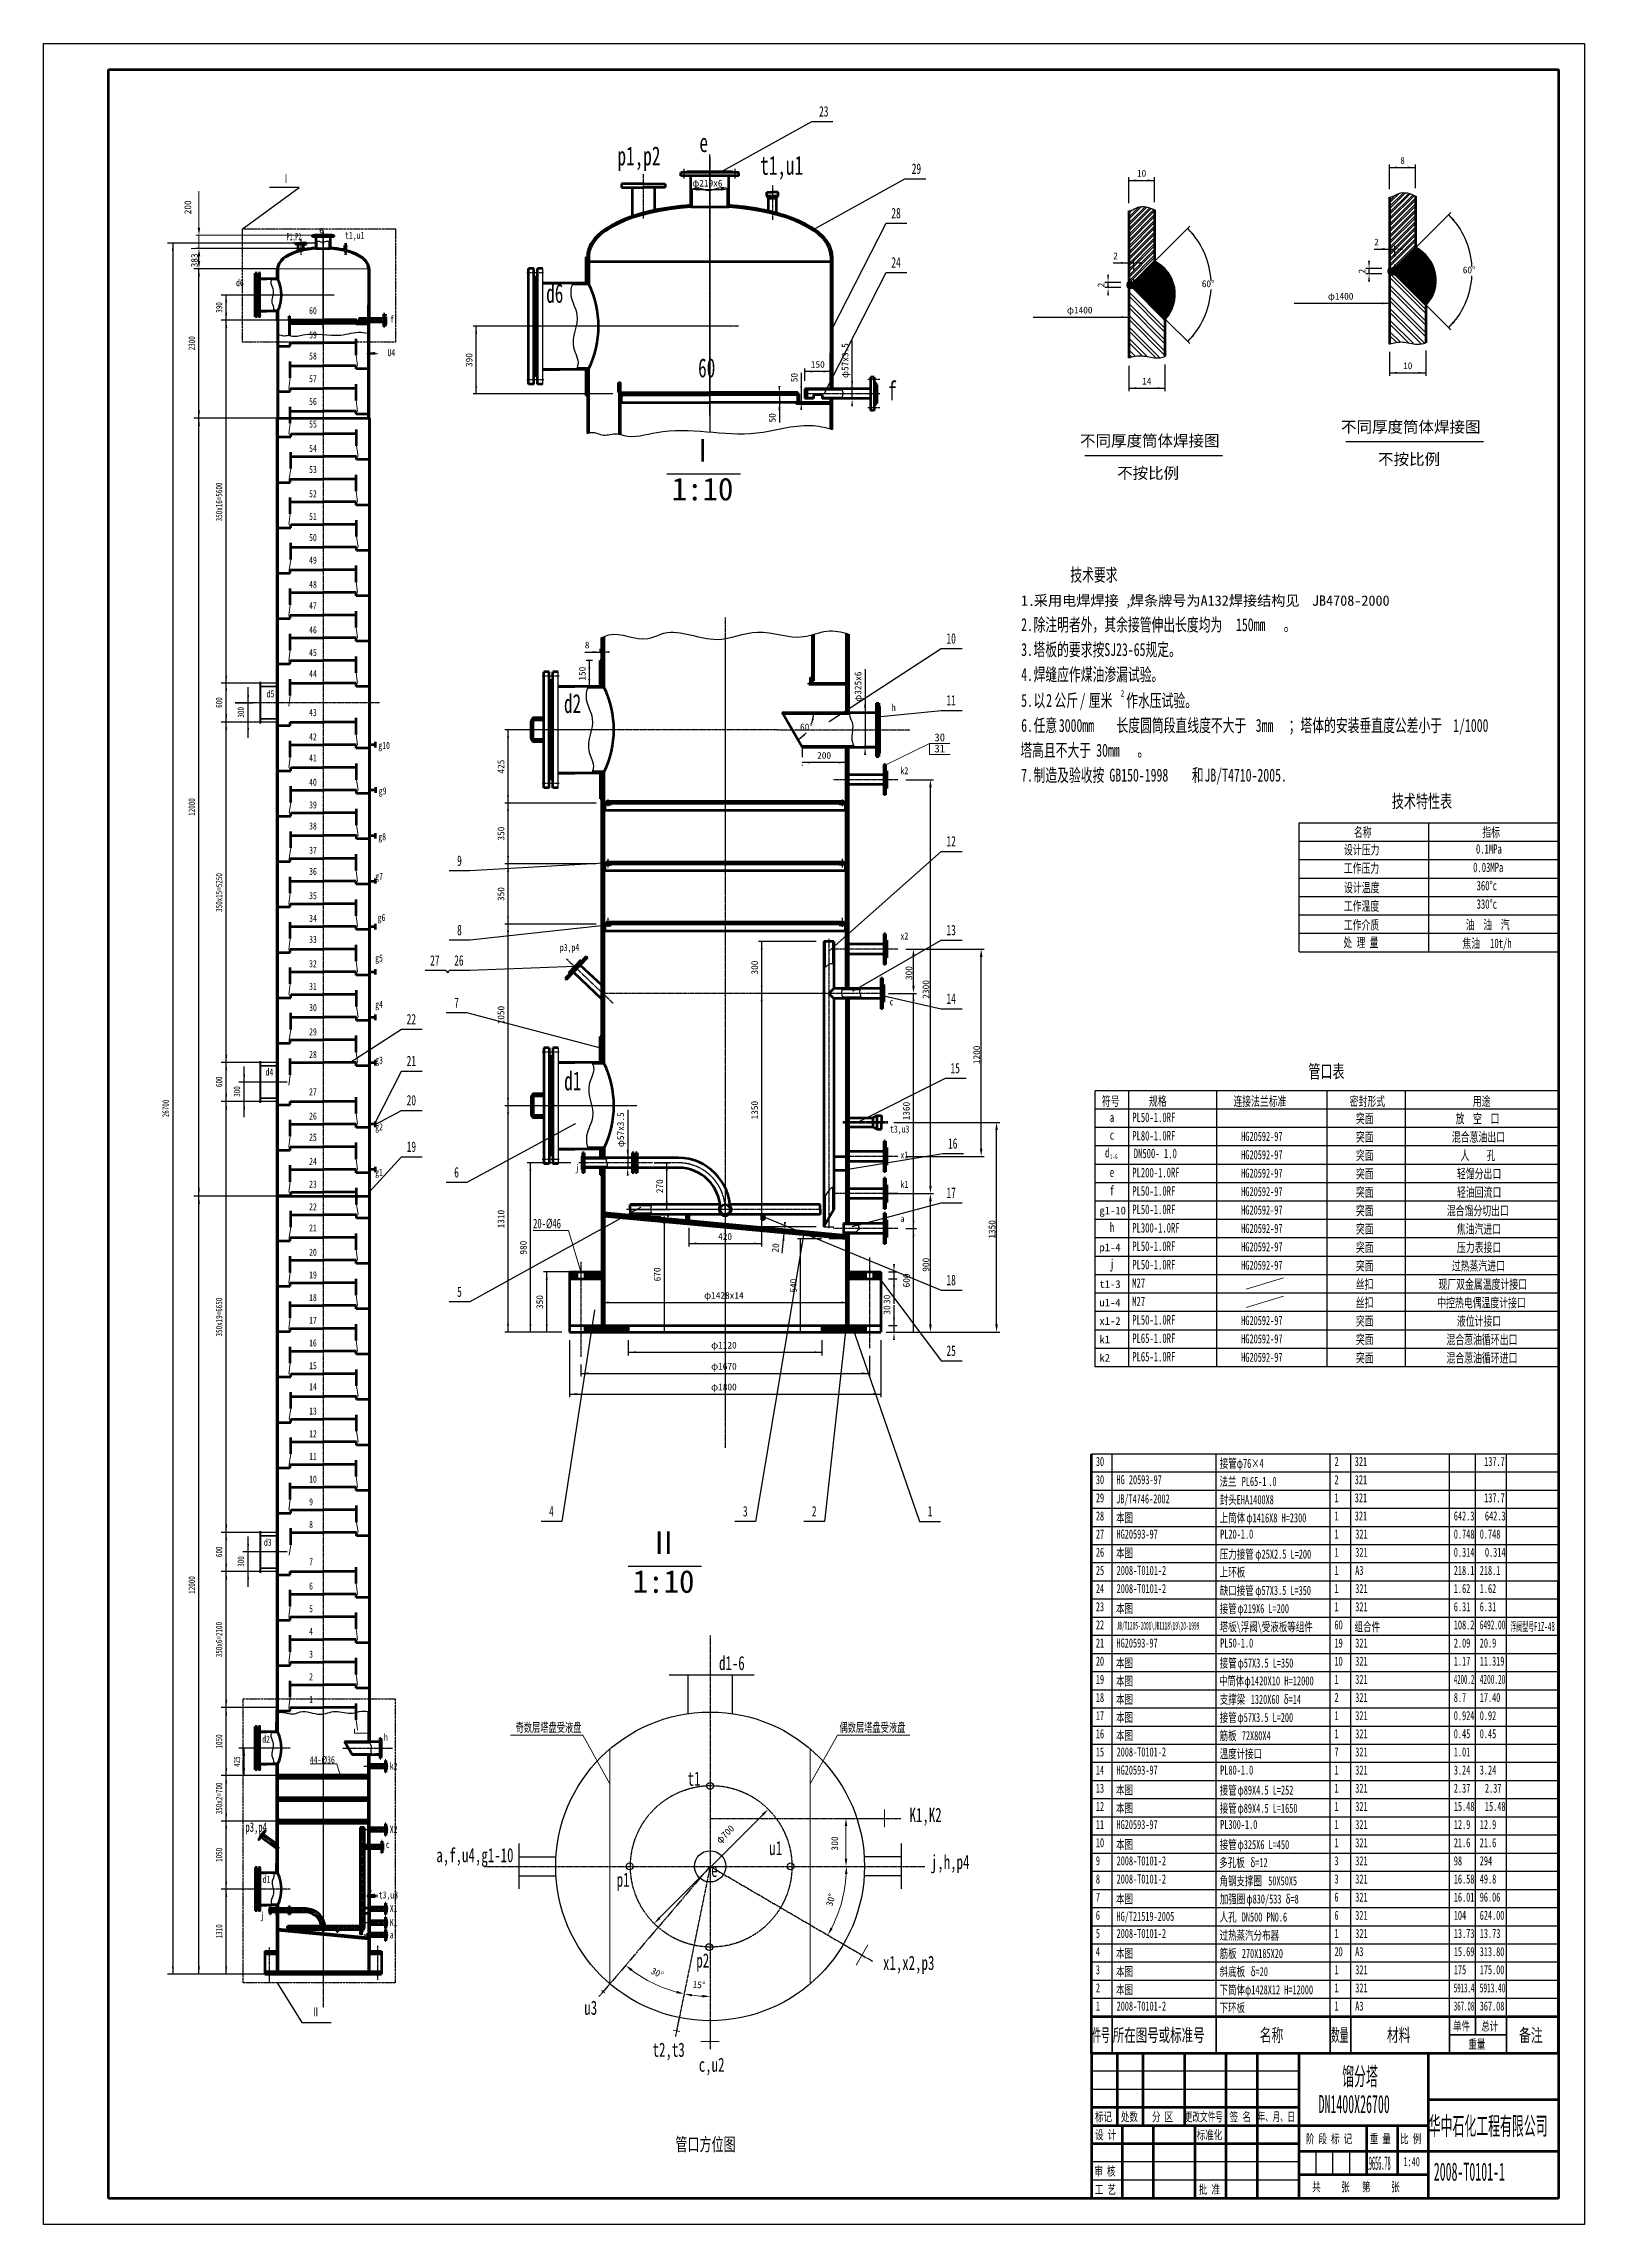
# Model space of a CAD drawing. Header units: millimetres. Extents: x -23892 to 57527, y -540 to 34444.
# Drawn here: x 630 to 24189, y -540 to 32814 of the extents above; entities that cross this region are included whole.
import ezdxf

# ---------------------------------------------------------------- set-up
doc = ezdxf.new("R2010")
doc.units = ezdxf.units.MM
doc.linetypes.add('EB_DASHDOT', pattern=[39, 30, -3, 3, -3])
doc.linetypes.add('EB_DASHDOTDOT', pattern=[45, 30, -3, 3, -3, 3, -3])
doc.layers.get('0').update_dxf_attribs({"lineweight": 0})
for name, color, linetype, lineweight in [('CAXA0', 7, 'Continuous', 70), ('CAXA1', 1, 'EB_DASHDOT', 25), ('CAXA3', 7, 'Continuous', 25), ('CAXA4', 3, 'Continuous', 25), ('CAXA5', 4, 'Continuous', 25)]:
    doc.layers.add(name, color=color, linetype=linetype, lineweight=lineweight)
doc.layers.add('图层 1', color=7, linetype='Continuous')
doc.styles.add('_HZTXT', font='', dxfattribs={"width": 0.6})
doc.styles.get("Standard").update_dxf_attribs({"font": ''})
doc.styles.add('TextStyle0', font='', dxfattribs={"width": 0.585181})
doc.styles.add('TextStyle10', font='', dxfattribs={"width": 0.420143})
doc.styles.add('TextStyle11', font='', dxfattribs={"width": 0.649487})
doc.styles.add('TextStyle12', font='', dxfattribs={"width": 0.554978})
doc.styles.add('TextStyle13', font='', dxfattribs={"width": 0.464619})
doc.styles.add('TextStyle14', font='', dxfattribs={"width": 0.57688})
doc.styles.add('TextStyle16', font='', dxfattribs={"width": 0.279757})
doc.styles.add('TextStyle2', font='', dxfattribs={"width": 0.480912})
doc.styles.add('TextStyle3', font='', dxfattribs={"width": 0.496989})
doc.styles.add('TextStyle4', font='', dxfattribs={"width": 0.484442})
doc.styles.add('TextStyle5', font='', dxfattribs={"width": 0.460941})
doc.styles.add('TextStyle6', font='', dxfattribs={"width": 0.578528})
doc.styles.add('TextStyle7', font='', dxfattribs={"width": 0.493705})
doc.styles.add('TextStyle8', font='', dxfattribs={"width": 0.556563})
doc.styles.add('TextStyle9', font='', dxfattribs={"width": 0.647801})
doc.styles.add('UserTxtStyle1', font='', dxfattribs={"width": 0.667})
doc.styles.add('UserTxtStyle5', font='', dxfattribs={"width": 0.667})
doc.styles.add('标准', font='', dxfattribs={"width": 0.667})
doc.styles.get('_HZTXT').set_extended_font_data('FangSong')
doc.styles.get('Standard').set_extended_font_data('FangSong')
doc.styles.get('TextStyle0').set_extended_font_data('FangSong')
doc.styles.get('TextStyle10').set_extended_font_data('FangSong')
doc.styles.get('TextStyle11').set_extended_font_data('FangSong')
doc.styles.get('TextStyle12').set_extended_font_data('FangSong')
doc.styles.get('TextStyle13').set_extended_font_data('FangSong')
doc.styles.get('TextStyle14').set_extended_font_data('FangSong')
doc.styles.get('TextStyle16').set_extended_font_data('FangSong')
doc.styles.get('TextStyle2').set_extended_font_data('FangSong')
doc.styles.get('TextStyle3').set_extended_font_data('FangSong')
doc.styles.get('TextStyle4').set_extended_font_data('FangSong')
doc.styles.get('TextStyle5').set_extended_font_data('FangSong')
doc.styles.get('TextStyle6').set_extended_font_data('FangSong')
doc.styles.get('TextStyle7').set_extended_font_data('FangSong')
doc.styles.get('TextStyle8').set_extended_font_data('FangSong')
doc.styles.get('TextStyle9').set_extended_font_data('FangSong')
doc.styles.get('UserTxtStyle1').set_extended_font_data('FangSong')
doc.styles.get('UserTxtStyle5').set_extended_font_data('FangSong')
doc.styles.get('标准').set_extended_font_data('FangSong')

msp = doc.modelspace()

# ---------------------------------------------------------------- texts
at = {"color": 3}
msp.add_text('200', height=104.10765, rotation=90, dxfattribs=at).set_placement((2886.5334, 30204.1588))
for s, height, p in [('1.', 158.64023, (15574.1967, 24216.363)), ('采用电焊焊接', 158.64023, (15770.6084, 24216.363)), ('焊条牌号为A132焊接结构见', 158.640227, (17238.5593, 24216.363)), ('JB4708-2000', 158.640227, (20023.3752, 24216.363)), (',', 158.6402, (17163.0164, 24216.363)), ('30', 118.98017, (14250.922, 22143.8671)), ('31', 118.98017, (14250.922, 21973.0879)), ('g1-10', 118.98017, (16774.1277, 14907.4828)), ('p1-4', 118.98017, (16774.1277, 14344.31)), ('t1-3', 118.98017, (16774.1277, 13781.1372)), ('u1-4', 118.98017, (16774.1277, 13499.5508)), ('x1-2', 118.98017, (16774.1277, 13217.9644)), ('k1', 118.98017, (16774.1277, 12936.378)), ('k2', 118.98017, (16774.1277, 12654.7916))]:
    msp.add_text(s, height=height, dxfattribs=at).set_placement(p)
at = {"color": 2}
for s, height, rotation, p in [('φ700', 104.10765, 45.04874281, (10975.0603, 5278.2731)), ('00', 104.10765, 90, (12778.0169, 5253.0593)), ('3', 104.1076, 90, (12778.0169, 5176.9119)), ('30°', 104.10765, 74.85263425, (12689.2583, 4317.7728)), ('30°', 104.10765, 334.0205099, (9903.4671, 3302.1477)), ('15°', 104.10765, 354.71682648, (10550.0595, 3082.5081))]:
    msp.add_text(s, height=height, rotation=rotation, dxfattribs=at).set_placement(p)
at = {"layer": 'CAXA0', "color": 0, "lineweight": 25, "style": 'UserTxtStyle5', "width": 0.667}
for s, p in [('23', (12486.6959, 31699.1682)), ('29', (13903.2038, 30821.5459))]:
    msp.add_text(s, height=158.64023, dxfattribs=at).set_placement(p)
at = {"layer": 'CAXA0', "color": 3, "lineweight": 25}
for s, rotation, p in [('390', 90, (7187.2361, 27868.3938)), ('φ57x3.5', 90, (12936.1818, 27699.8857)), ('50', 90, (12158.1094, 27635.6963)), ('50', 90, (11823.1911, 27020.3164)), ('150', 90, (8917.7639, 23071.59)), ('425', 90, (7675.2979, 21650.4384)), ('350', 90, (7675.2979, 20625.8869)), ('350', 90, (7675.2979, 19700.4856)), ('300', 90, (11553.6398, 18576.784)), ('1050', 90, (7675.2979, 17813.974)), ('φ57x3.5', 90, (9504.6609, 15936.1296)), ('1350', 90, (11553.6398, 16360.6134)), ('1360', 90, (13873.4811, 16346.5519)), ('270', 90, (10101.189, 15232.1192)), ('1310', 90, (7675.2979, 14694.0495)), ('980', 90, (8016.6868, 14293.4978)), ('20', 84.69489039, (11866.7066, 14320.1886)), ('670', 90, (10063.7695, 13883.3286)), ('540', 90, (12146.3708, 13711.817)), ('600', 90, (13873.4811, 13791.1371)), ('350', 90, (8266.8227, 13460.6367)), ('30', 90, (13576.4924, 13537.6663)), ('30', 90, (13576.4924, 13375.4123))]:
    msp.add_text(s, height=104.10765, rotation=rotation, dxfattribs=at).set_placement(p)
for s, height, p in [('150', 104.10765, (12361.4909, 27855.8843)), ('8', 104.1076, (8905.1335, 23564.9207)), ('60%%D', 104.10765, (12196.3278, 22311.0745)), ('200', 104.10765, (12458.2258, 21875.8387)), ('420', 104.10765, (10943.873, 14518.3369)), ('φ1428x14', 104.10765, (10729.6715, 13616.8479)), ('φ1120', 104.10765, (10836.7983, 12855.9425)), ('φ1670', 104.10765, (10836.7983, 12532.6576)), ('φ1800', 104.10765, (10836.7983, 12216.1965))]:
    msp.add_text(s, height=height, dxfattribs=at).set_placement(p)
at = {"layer": 'CAXA0', "color": 0, "linetype": 'Continuous', "lineweight": 25, "char_height": 158.640227, "attachment_point": 1, "style": 'UserTxtStyle5'}
for s, insert in [('\\fFangSong_GB2312|b0|i0|p34;24', (13591.8362, 29547.1236)), ('\\fFangSong_GB2312|b0|i0|p34;10', (14434.413, 23796.7637)), ('\\fFangSong_GB2312|b0|i0|p34;11', (14434.413, 22850.9621)), ('\\fFangSong_GB2312|b0|i0|p34;12', (14434.413, 20694.6872)), ('\\fFangSong_GB2312|b0|i0|p34;9', (6952.4928, 20396.6229)), ('\\fFangSong_GB2312|b0|i0|p34;8', (6952.4928, 19336.4199)), ('\\fFangSong_GB2312|b0|i0|p34;13', (14434.413, 19336.4199)), ('\\fFangSong_GB2312|b0|i0|p34;7', (6907.7281, 18223.3587)), ('\\fFangSong_GB2312|b0|i0|p34;14', (14434.413, 18286.2108)), ('\\fFangSong_GB2312|b0|i0|p34;22', (6180.9129, 17973.419)), ('\\fFangSong_GB2312|b0|i0|p34;21', (6180.9129, 17333.8777)), ('\\fFangSong_GB2312|b0|i0|p34;15', (14496.6442, 17224.911)), ('\\fFangSong_GB2312|b0|i0|p34;20', (6180.9129, 16733.3743)), ('\\fFangSong_GB2312|b0|i0|p34;19', (6180.9129, 16022.9967)), ('\\fFangSong_GB2312|b0|i0|p34;16', (14458.5287, 16072.3726)), ('\\fFangSong_GB2312|b0|i0|p34;6', (6907.7281, 15631.5924)), ('\\fFangSong_GB2312|b0|i0|p34;17', (14434.413, 15318.4775)), ('\\fFangSong_GB2312|b0|i0|p34;5', (6952.4928, 13804.0089)), ('\\fFangSong_GB2312|b0|i0|p34;18', (14434.413, 13983.2726)), ('\\fFangSong_GB2312|b0|i0|p34;4', (8359.4001, 10447.0608)), ('\\fFangSong_GB2312|b0|i0|p34;3', (11322.5649, 10447.0608)), ('\\fFangSong_GB2312|b0|i0|p34;2', (12376.1575, 10447.0608)), ('\\fFangSong_GB2312|b0|i0|p34;1', (14147.0337, 10447.0608))]:
    msp.add_mtext(s, dxfattribs=dict(at, insert=insert))
at = {"layer": 'CAXA4', "color": 3, "lineweight": 25}
for s, height, style, width, p in [('e', 289.5184, 'UserTxtStyle1', 0.667, (10657.2029, 31155.3562)), ('p1,p2', 289.51841, 'UserTxtStyle1', 0.667, (9404.4385, 30951.6774)), ('t1,u1', 289.51841, 'UserTxtStyle1', 0.667, (11586.2863, 30807.9041)), ('Ⅰ', 138.8102, '标准', 0.667, (4270.654, 30683.997)), ('28', 158.24363, 'UserTxtStyle5', 0.667, (13592.0373, 30143.2689)), ('P1,P2', 108.56941, 'TextStyle3', 0.496989, (4347.6958, 29807.8047)), ('e', 108.5694, 'UserTxtStyle1', 0.667, (4846.0954, 29913.3198)), ('t1,u1', 108.56941, 'UserTxtStyle1', 0.667, (5238.6705, 29828.5736)), ('d6', 108.56941, 'UserTxtStyle1', 0.667, (3572.8022, 29103.9863)), ('d6', 289.51841, 'UserTxtStyle1', 0.667, (8314.1611, 28849.8404)), ('60', 108.56941, 'UserTxtStyle1', 0.667, (4689.5503, 28676.7066)), ('59', 108.56941, 'UserTxtStyle1', 0.667, (4689.5503, 28305.1167)), ('f', 108.5694, 'UserTxtStyle1', 0.667, (5927.4999, 28545.2107)), ('58', 108.56941, 'UserTxtStyle1', 0.667, (4689.5503, 27982.6755)), ('U4', 108.56941, 'UserTxtStyle1', 0.667, (5886.4815, 28034.9049)), ('57', 108.56941, 'UserTxtStyle1', 0.667, (4689.5503, 27635.65)), ('60', 289.51841, 'UserTxtStyle1', 0.667, (10637.5376, 27710.4809)), ('56', 108.56941, 'UserTxtStyle1', 0.667, (4689.5503, 27288.6245)), ('f', 289.5184, 'UserTxtStyle1', 0.667, (13540.5252, 27359.7721)), ('55', 108.56941, 'UserTxtStyle1', 0.667, (4689.5503, 26941.599)), ('54', 108.56941, 'UserTxtStyle1', 0.667, (4689.5503, 26569.9892)), ('53', 108.56941, 'UserTxtStyle1', 0.667, (4689.5503, 26247.548)), ('52', 108.56941, 'UserTxtStyle1', 0.667, (4689.5503, 25875.9383)), ('51', 108.56941, 'UserTxtStyle1', 0.667, (4689.5503, 25528.9128)), ('50', 108.56941, 'UserTxtStyle1', 0.667, (4689.5503, 25206.4715)), ('49', 108.56941, 'UserTxtStyle1', 0.667, (4689.5503, 24859.446)), ('48', 108.56941, 'UserTxtStyle1', 0.667, (4689.5503, 24487.8363)), ('47', 108.56941, 'UserTxtStyle1', 0.667, (4689.5503, 24165.395)), ('46', 108.56941, 'UserTxtStyle1', 0.667, (4689.5503, 23793.7853)), ('45', 108.56941, 'UserTxtStyle1', 0.667, (4689.5503, 23446.7598)), ('44', 108.56941, 'UserTxtStyle1', 0.667, (4689.5503, 23121.0552)), ('d5', 108.56941, 'UserTxtStyle1', 0.667, (4039.3321, 22816.0504)), ('d2', 289.12181, 'UserTxtStyle1', 0.667, (8586.7496, 22576.47)), ('h', 108.272, 'UserTxtStyle1', 0.667, (13598.4633, 22607.0662)), ('43', 108.56941, 'UserTxtStyle1', 0.667, (4689.5503, 22529.4177)), ('42', 108.56941, 'UserTxtStyle1', 0.667, (4689.5503, 22157.8079)), ('g10', 108.56941, 'UserTxtStyle1', 0.667, (5748.0602, 22025.6301)), ('41', 108.56941, 'UserTxtStyle1', 0.667, (4689.5503, 21835.3667)), ('k2', 108.27195, 'UserTxtStyle1', 0.667, (13732.2506, 21640.0872)), ('40', 108.56941, 'UserTxtStyle1', 0.667, (4689.5503, 21463.757)), ('g9', 108.56941, 'UserTxtStyle1', 0.667, (5754.0092, 21331.5791)), ('技术特性表', 202.66289, 'UserTxtStyle1', 0.667, (21244.7838, 21127.0215)), ('39', 108.56941, 'UserTxtStyle1', 0.667, (4689.5503, 21116.7315)), ('38', 108.56941, 'UserTxtStyle1', 0.667, (4689.5503, 20794.2902)), ('g8', 108.56941, 'UserTxtStyle1', 0.667, (5748.0602, 20629.9557)), ('名称', 144.75921, 'UserTxtStyle1', 0.667, (20665.2985, 20680.379)), ('指标', 144.75921, 'UserTxtStyle1', 0.667, (22627.8161, 20682.0334)), ('37', 108.56941, 'UserTxtStyle1', 0.667, (4689.5503, 20422.6805)), ('设计压力', 144.75921, 'UserTxtStyle1', 0.667, (20514.2904, 20413.5763)), ('0.1MPa', 144.75921, 'UserTxtStyle1', 0.667, (22531.3919, 20424.7403)), ('36', 108.56941, 'UserTxtStyle1', 0.667, (4689.5503, 20100.2392)), ('g7', 108.56941, 'UserTxtStyle1', 0.667, (5700.3678, 20025.4684)), ('工作压力', 144.75921, 'UserTxtStyle1', 0.667, (20510.4282, 20131.9899)), ('0.03MPa', 144.75921, 'UserTxtStyle1', 0.667, (22488.406, 20143.1539)), ('360%%Dc', 144.75921, 'UserTxtStyle1', 0.667, (22541.3079, 19863.8496)), ('35', 108.56941, 'UserTxtStyle1', 0.667, (4689.5503, 19728.6295)), ('工作温度', 144.75921, 'UserTxtStyle1', 0.667, (20510.4282, 19552.4841)), ('设计温度', 144.75921, 'UserTxtStyle1', 0.667, (20514.2904, 19834.0706)), ('330%%Dc', 144.75921, 'UserTxtStyle1', 0.667, (22541.3079, 19582.2632)), ('34', 108.56941, 'UserTxtStyle1', 0.667, (4689.5503, 19381.604)), ('g6', 108.56941, 'UserTxtStyle1', 0.667, (5738.3124, 19393.3538)), ('工作介质', 144.75921, 'UserTxtStyle1', 0.667, (20510.4282, 19262.5793)), ('油  油  汽', 144.75921, 'UserTxtStyle1', 0.667, (22376.5064, 19267.1299)), ('33', 108.56941, 'UserTxtStyle1', 0.667, (4689.5503, 19059.1627)), ('p3,p4', 108.27195, 'UserTxtStyle1', 0.667, (8524.152, 18935.6529)), ('x2', 108.27195, 'UserTxtStyle1', 0.667, (13732.2506, 19111.5765)), ('处 理 量', 144.75921, 'UserTxtStyle1', 0.667, (20503.2709, 18994.9355)), ('焦油  ', 144.75921, 'UserTxtStyle1', 0.667, (22324.1562, 18981.6982)), ('10t/h', 144.75921, 'UserTxtStyle1', 0.667, (22747.8921, 18981.6982)), ('32', 108.56941, 'UserTxtStyle1', 0.667, (4689.5503, 18687.553)), ('g5', 108.56941, 'UserTxtStyle1', 0.667, (5700.3678, 18774.5394)), ('27', 158.24363, 'UserTxtStyle5', 0.667, (6540.5524, 18713.4408)), ('26', 158.24363, 'UserTxtStyle5', 0.667, (6908.5208, 18713.4408)), ('31', 108.56941, 'UserTxtStyle1', 0.667, (4689.5503, 18340.5275)), ('30', 108.56941, 'UserTxtStyle1', 0.667, (4689.5503, 18018.0863)), ('g4', 108.56941, 'UserTxtStyle1', 0.667, (5700.3678, 18064.2158)), ('c', 108.272, 'UserTxtStyle1', 0.667, (13564.8599, 18104.7399)), ('29', 108.56941, 'UserTxtStyle1', 0.667, (4689.5503, 17646.4765)), ('28', 108.56941, 'UserTxtStyle1', 0.667, (4689.5503, 17299.451)), ('d4', 108.56941, 'UserTxtStyle1', 0.667, (4023.443, 17031.3919)), ('g3', 108.56941, 'UserTxtStyle1', 0.667, (5700.3678, 17212.6614)), ('d1', 289.51841, 'UserTxtStyle1', 0.667, (8589.1339, 16805.2887)), ('管口表', 202.66289, 'UserTxtStyle1', 0.667, (19968.6083, 16992.6668)), ('27', 108.56941, 'UserTxtStyle1', 0.667, (4689.5503, 16729.1344)), ('符号', 144.75921, 'UserTxtStyle1', 0.667, (16810.7364, 16566.7201)), ('规格', 144.75921, 'UserTxtStyle1', 0.667, (17531.6497, 16569.2016)), ('连接法兰标准', 144.75921, 'UserTxtStyle1', 0.667, (18821.7463, 16565.8929)), ('密封形式', 144.75921, 'UserTxtStyle1', 0.667, (20600.1713, 16565.8929)), ('用途', 144.75921, 'UserTxtStyle1', 0.667, (22481.7782, 16567.5473)), ('26', 108.56941, 'UserTxtStyle1', 0.667, (4689.5503, 16357.5247)), ('a', 144.7592, 'UserTxtStyle1', 0.667, (16932.5521, 16320.0976)), ('PL50-1.0RF', 145.15581, 'UserTxtStyle1', 0.667, (17275.2364, 16319.9727)), ('突面', 144.75921, 'UserTxtStyle1', 0.667, (20694.5893, 16302.5529)), ('放  空  口', 145.15581, 'UserTxtStyle1', 0.667, (22219.5103, 16301.5192)), ('25', 108.56941, 'UserTxtStyle1', 0.667, (4689.5503, 16035.0834)), ('g2', 108.56941, 'UserTxtStyle1', 0.667, (5700.3678, 16192.5091)), ('t3,u3', 108.27195, 'UserTxtStyle1', 0.667, (13572.4722, 16158.1205)), ('c', 144.7592, 'UserTxtStyle1', 0.667, (16932.5521, 16050.5355)), ('PL80-1.0RF', 145.15581, 'UserTxtStyle1', 0.667, (17275.2364, 16038.3863)), ('HG20592-97', 139.2068, 'UserTxtStyle5', 0.667, (18941.7374, 16032.3447)), ('突面', 144.75921, 'UserTxtStyle1', 0.667, (20694.5893, 16020.9665)), ('混合蒽油出口', 145.15581, 'UserTxtStyle1', 0.667, (22161.4727, 16019.1033)), ('24', 108.56941, 'UserTxtStyle1', 0.667, (4689.5503, 15663.4737)), ('j', 108.272, 'UserTxtStyle1', 0.667, (8760.4379, 15566.2692)), ('x1', 108.27195, 'UserTxtStyle1', 0.667, (13732.2506, 15763.8965)), ('  DN500- 1.0', 145.155807, 'UserTxtStyle1', 0.667, (17166.4498, 15768.207)), ('HG20592-97', 139.2068, 'UserTxtStyle5', 0.667, (18941.7374, 15750.7583)), ('突面', 144.75921, 'UserTxtStyle1', 0.667, (20694.5893, 15739.3801)), ('人    孔', 145.15581, 'UserTxtStyle1', 0.667, (22294.1147, 15740.0053)), ('23', 108.56941, 'UserTxtStyle1', 0.667, (4689.5503, 15316.4482)), ('g1', 108.56941, 'UserTxtStyle1', 0.667, (5700.3678, 15498.4581)), ('k1', 108.27195, 'UserTxtStyle1', 0.667, (13732.2506, 15313.2202)), ('e', 144.7592, 'UserTxtStyle1', 0.667, (16932.5521, 15479.4178)), ('f', 144.7592, 'UserTxtStyle1', 0.667, (16932.5521, 15201.2861)), ('PL200-1.0RF', 145.155807, 'UserTxtStyle1', 0.667, (17275.2364, 15475.2135)), ('HG20592-97', 139.2068, 'UserTxtStyle5', 0.667, (18941.7374, 15469.1719)), ('突面', 144.75921, 'UserTxtStyle1', 0.667, (20694.5893, 15457.7937)), ('突面', 144.75921, 'UserTxtStyle1', 0.667, (20694.5893, 15176.2073)), ('轻馏分出口', 145.15581, 'UserTxtStyle1', 0.667, (22240.5031, 15458.4189)), ('22', 108.56941, 'UserTxtStyle1', 0.667, (4689.5503, 14969.4227)), ('PL50-1.0RF', 145.15581, 'UserTxtStyle1', 0.667, (17275.2364, 15193.6271)), ('PL50-1.0RF', 145.15581, 'UserTxtStyle1', 0.667, (17275.2364, 14912.0407)), ('HG20592-97', 139.2068, 'UserTxtStyle5', 0.667, (18941.7374, 15187.5855)), ('HG20592-97', 139.2068, 'UserTxtStyle5', 0.667, (18941.7374, 14905.9991)), ('突面', 144.75921, 'UserTxtStyle1', 0.667, (20694.5893, 14894.6209)), ('混合馏分切出口', 145.15581, 'UserTxtStyle1', 0.667, (22085.2086, 14893.5872)), ('轻油回流口', 145.15581, 'UserTxtStyle1', 0.667, (22240.5031, 15175.1736)), ('21', 108.56941, 'UserTxtStyle1', 0.667, (4689.5503, 14646.9814)), ('20-%%C46', 145.15581, 'UserTxtStyle1', 0.667, (8113.7063, 14695.7667)), ('a', 108.272, 'UserTxtStyle1', 0.667, (13732.2506, 14790.881)), ('h', 144.7592, 'UserTxtStyle1', 0.667, (16932.5521, 14640.7562)), ('PL300-1.0RF', 145.155807, 'UserTxtStyle1', 0.667, (17275.2364, 14630.4543)), ('HG20592-97', 139.2068, 'UserTxtStyle5', 0.667, (18941.7374, 14624.4127)), ('突面', 144.75921, 'UserTxtStyle1', 0.667, (20694.5893, 14613.0345)), ('焦油汽进口', 145.15581, 'UserTxtStyle1', 0.667, (22237.1836, 14612.0008)), ('20', 108.56941, 'UserTxtStyle1', 0.667, (4689.5503, 14275.3717)), ('PL50-1.0RF', 145.15581, 'UserTxtStyle1', 0.667, (17275.2364, 14348.8679)), ('HG20592-97', 139.2068, 'UserTxtStyle5', 0.667, (18941.7374, 14342.8263)), ('突面', 144.75921, 'UserTxtStyle1', 0.667, (20694.5893, 14331.4481)), ('压力表接口', 145.15581, 'UserTxtStyle1', 0.667, (22239.9499, 14330.4144)), ('19', 108.56941, 'UserTxtStyle1', 0.667, (4689.5503, 13928.3462)), ('j', 144.7592, 'UserTxtStyle1', 0.667, (16932.5521, 14076.8305)), ('PL50-1.0RF', 145.15581, 'UserTxtStyle1', 0.667, (17275.2364, 14067.2815)), ('HG20592-97', 139.2068, 'UserTxtStyle5', 0.667, (18941.7374, 14061.2399)), ('突面', 144.75921, 'UserTxtStyle1', 0.667, (20694.5893, 14049.8617)), ('过热蒸汽进口', 145.15581, 'UserTxtStyle1', 0.667, (22162.026, 14048.828)), ('18', 108.56941, 'UserTxtStyle1', 0.667, (4689.5503, 13581.3207)), ('M27', 145.15581, 'UserTxtStyle1', 0.667, (17275.2364, 13785.6951)), ('丝扣', 144.75921, 'UserTxtStyle1', 0.667, (20693.4858, 13769.1025)), ('现厂双金属温度计接口', 145.15581, 'UserTxtStyle1', 0.667, (21956.9173, 13767.2416)), ('M27', 145.15581, 'UserTxtStyle1', 0.667, (17275.2364, 13504.1087)), ('PL50-1.0RF', 145.15581, 'UserTxtStyle1', 0.667, (17275.2364, 13222.5223)), ('HG20592-97', 139.2068, 'UserTxtStyle5', 0.667, (18941.7374, 13216.4807)), ('丝扣', 144.75921, 'UserTxtStyle1', 0.667, (20693.4858, 13487.5161)), ('突面', 144.75921, 'UserTxtStyle1', 0.667, (20694.5893, 13205.1025)), ('中控热电偶温度计接口', 145.15581, 'UserTxtStyle1', 0.667, (21938.1068, 13485.6552)), ('液位计接口', 145.15581, 'UserTxtStyle1', 0.667, (22239.3966, 13204.0688)), ('17', 108.56941, 'UserTxtStyle1', 0.667, (4689.5503, 13234.2952)), ('PL65-1.0RF', 145.15581, 'UserTxtStyle1', 0.667, (17275.2364, 12940.9359)), ('HG20592-97', 139.2068, 'UserTxtStyle5', 0.667, (18941.7374, 12934.8943)), ('突面', 144.75921, 'UserTxtStyle1', 0.667, (20694.5893, 12923.5161)), ('混合蒽油循环出口', 145.15581, 'UserTxtStyle1', 0.667, (22079.7006, 12921.6529)), ('16', 108.56941, 'UserTxtStyle1', 0.667, (4689.5503, 12887.2697)), ('25', 158.24363, 'UserTxtStyle5', 0.667, (14434.614, 12743.8078)), ('PL65-1.0RF', 145.15581, 'UserTxtStyle1', 0.667, (17275.2364, 12659.3495)), ('HG20592-97', 139.2068, 'UserTxtStyle5', 0.667, (18941.7374, 12653.3079)), ('突面', 144.75921, 'UserTxtStyle1', 0.667, (20694.5893, 12641.9297)), ('混合蒽油循环进口', 145.15581, 'UserTxtStyle1', 0.667, (22079.7006, 12640.0665)), ('15', 108.56941, 'UserTxtStyle1', 0.667, (4689.5503, 12540.2442)), ('14', 108.56941, 'UserTxtStyle1', 0.667, (4689.5503, 12217.803)), ('13', 108.56941, 'UserTxtStyle1', 0.667, (4689.5503, 11846.1932)), ('12', 108.56941, 'UserTxtStyle1', 0.667, (4689.5503, 11499.1677)), ('11', 108.56941, 'UserTxtStyle1', 0.667, (4689.5503, 11152.1422)), ('30', 139.2068, 'UserTxtStyle5', 0.667, (16718.955, 11059.0822)), ('接管φ76×4', 139.2068, 'UserTxtStyle5', 0.667, (18613.0874, 11030.4454)), ('2', 138.8102, 'UserTxtStyle5', 0.667, (20367.6802, 11059.2071)), ('321', 139.2068, 'UserTxtStyle5', 0.667, (20677.5326, 11059.0822)), ('137.7', 139.2068, 'TextStyle12', 0.554978, (22655.6025, 11059.0822)), ('10', 108.56941, 'UserTxtStyle1', 0.667, (4689.5503, 10805.1167)), ('30', 139.2068, 'UserTxtStyle5', 0.667, (16718.955, 10781.4618)), ('HG 20593-97', 138.810198, 'UserTxtStyle5', 0.667, (17034.6483, 10781.5867)), ('法兰 ', 139.2068, 'UserTxtStyle5', 0.667, (18609.3733, 10753.6204)), ('PL65-1', 139.2068, 'UserTxtStyle5', 0.667, (18948.9425, 10753.6204)), ('.0', 139.2068, 'UserTxtStyle5', 0.667, (19356.4254, 10753.6204)), ('2', 138.8102, 'UserTxtStyle5', 0.667, (20367.6802, 10781.5867)), ('321', 139.2068, 'UserTxtStyle5', 0.667, (20677.5326, 10781.4618)), ('9', 108.5694, 'UserTxtStyle1', 0.667, (4689.5503, 10458.0912)), ('29', 139.2068, 'UserTxtStyle5', 0.667, (16718.955, 10503.8414)), ('28', 139.2068, 'UserTxtStyle5', 0.667, (16718.955, 10226.221)), ('本图', 138.8102, 'UserTxtStyle5', 0.667, (17026.7123, 10200.1703)), ('JB/T4746-2002', 138.810198, 'UserTxtStyle5', 0.667, (17029.3576, 10488.1023)), ('封头EHA1400X8', 139.206799, 'UserTxtStyle5', 0.667, (18612.5568, 10475.2046)), ('上筒体', 139.2068, 'UserTxtStyle5', 0.667, (18612.5568, 10197.5842)), ('1', 138.8102, 'UserTxtStyle5', 0.667, (20367.6802, 10503.9663)), ('1', 138.8102, 'UserTxtStyle5', 0.667, (20367.6802, 10226.3459)), ('321', 139.2068, 'UserTxtStyle5', 0.667, (20677.5326, 10503.8414)), ('321', 139.2068, 'UserTxtStyle5', 0.667, (20677.5326, 10226.221)), ('642.3', 139.2068, 'TextStyle12', 0.554978, (22192.0429, 10226.221)), ('137.7', 139.2068, 'TextStyle12', 0.554978, (22655.6025, 10503.8414)), ('642.3', 139.2068, 'TextStyle12', 0.554978, (22667.9635, 10226.221)), ('8', 108.5694, 'UserTxtStyle1', 0.667, (4689.5503, 10111.0657)), ('27', 139.2068, 'UserTxtStyle5', 0.667, (16718.955, 9948.6006)), ('HG20593-97', 139.2068, 'UserTxtStyle5', 0.667, (17034.6438, 9948.6006)), ('PL20-1.0', 139.2068, 'UserTxtStyle5', 0.667, (18619.9849, 9948.6006)), ('φ1416X8 H=2300', 139.206799, 'UserTxtStyle5', 0.667, (19020.0398, 10197.5842)), ('1', 138.8102, 'UserTxtStyle5', 0.667, (20367.6802, 9948.7255)), ('321', 139.2068, 'UserTxtStyle5', 0.667, (20684.9607, 9948.6006)), ('0.748', 139.2068, 'TextStyle12', 0.554978, (22192.0429, 9948.6006)), ('0.748', 139.2068, 'UserTxtStyle5', 0.667, (22588.6434, 9948.6006)), ('d3', 108.56941, 'UserTxtStyle1', 0.667, (3998.2632, 9839.8742)), ('26', 139.2068, 'UserTxtStyle5', 0.667, (16718.955, 9670.9802)), ('本图', 138.8102, 'UserTxtStyle5', 0.667, (17026.7123, 9660.0815)), ('压力接管', 139.2068, 'UserTxtStyle5', 0.667, (18613.618, 9642.3434)), ('φ25X2.5 L=200', 139.206799, 'UserTxtStyle5', 0.667, (19156.9286, 9642.3434)), ('1', 138.8102, 'UserTxtStyle5', 0.667, (20367.6802, 9671.1051)), ('321', 138.8102, 'UserTxtStyle5', 0.667, (20684.9607, 9671.1051)), ('0.314', 139.2068, 'TextStyle12', 0.554978, (22192.0429, 9670.9802)), ('0.314', 139.2068, 'TextStyle12', 0.554978, (22667.9635, 9670.9802)), ('7', 108.5694, 'UserTxtStyle1', 0.667, (4689.5503, 9540.7491)), ('25', 139.2068, 'UserTxtStyle5', 0.667, (16718.955, 9393.3598)), ('2008-T0101-2', 139.206799, 'UserTxtStyle5', 0.667, (17036.2355, 9393.3598)), ('上环板', 139.2068, 'UserTxtStyle5', 0.667, (18612.5568, 9367.9049)), ('1', 138.8102, 'UserTxtStyle5', 0.667, (20367.6802, 9393.4847)), ('218.1', 139.2068, 'TextStyle12', 0.554978, (22192.0429, 9393.3598)), ('218.1', 139.2068, 'UserTxtStyle5', 0.667, (22588.6434, 9393.3598)), ('6', 108.5694, 'UserTxtStyle1', 0.667, (4689.5503, 9169.1394)), ('24', 138.8102, 'UserTxtStyle5', 0.667, (16718.955, 9115.8643)), ('2008-T0101-2', 139.206799, 'UserTxtStyle5', 0.667, (17036.2355, 9115.7394)), ('缺口接管', 138.8102, 'UserTxtStyle5', 0.667, (18614.7018, 9087.3091)), ('φ57X3.5 L=350', 138.810198, 'UserTxtStyle5', 0.667, (19156.4645, 9087.3091)), ('1', 138.8102, 'UserTxtStyle5', 0.667, (20367.6802, 9115.8643)), ('321', 138.8102, 'UserTxtStyle5', 0.667, (20684.9607, 9115.8643)), ('1.62', 138.8102, 'UserTxtStyle5', 0.667, (22192.0429, 9115.8643)), ('1.62', 138.8102, 'UserTxtStyle5', 0.667, (22588.6434, 9115.8643)), ('5', 108.5694, 'UserTxtStyle1', 0.667, (4689.5503, 8822.1139)), ('23', 138.8102, 'UserTxtStyle5', 0.667, (16718.955, 8838.244)), ('本图', 138.8102, 'UserTxtStyle5', 0.667, (17026.7123, 8812.0683)), ('接管', 138.8102, 'UserTxtStyle5', 0.667, (18613.1146, 8809.6887)), ('φ219X6 L=200', 138.810198, 'UserTxtStyle5', 0.667, (18883.9959, 8809.6887)), ('1', 138.8102, 'UserTxtStyle5', 0.667, (20367.6802, 8838.244)), ('321', 138.8102, 'UserTxtStyle5', 0.667, (20684.9607, 8838.244)), ('6.31', 138.8102, 'UserTxtStyle5', 0.667, (22192.0429, 8838.244)), ('6.31', 138.8102, 'UserTxtStyle5', 0.667, (22588.6434, 8838.244)), ('4', 108.5694, 'UserTxtStyle1', 0.667, (4689.5503, 8475.0884)), ('21', 138.8102, 'UserTxtStyle5', 0.667, (16718.955, 8283.0032)), ('HG20593-97', 138.8102, 'UserTxtStyle5', 0.667, (17034.6483, 8283.0032)), ('PL50-1.0 ', 139.2068, 'UserTxtStyle5', 0.667, (18619.9849, 8282.8782)), ('19', 139.2068, 'UserTxtStyle5', 0.667, (20367.6802, 8282.8782)), ('321', 138.8102, 'UserTxtStyle5', 0.667, (20684.9607, 8283.0032)), ('2.09', 139.2068, 'UserTxtStyle5', 0.667, (22192.0429, 8282.8782)), ('20.9', 139.2068, 'UserTxtStyle5', 0.667, (22588.6434, 8282.8782)), ('3', 108.5694, 'UserTxtStyle1', 0.667, (4689.5503, 8128.0629)), ('d1-6', 216.54391, 'UserTxtStyle1', 0.667, (10956.82, 7937.4736)), ('20', 138.8102, 'UserTxtStyle5', 0.667, (16718.955, 8005.3828)), ('本图', 138.8102, 'UserTxtStyle5', 0.667, (17026.7123, 7979.2071)), ('接管', 139.2068, 'UserTxtStyle5', 0.667, (18613.0874, 7976.621)), ('φ57X3.5 L=350', 139.206799, 'UserTxtStyle5', 0.667, (18884.7427, 7976.621)), ('10', 138.8102, 'UserTxtStyle5', 0.667, (20367.6802, 8005.3828)), ('321', 138.8102, 'UserTxtStyle5', 0.667, (20684.9607, 8005.3828)), ('1.17', 139.2068, 'UserTxtStyle5', 0.667, (22192.0429, 8005.2578)), ('11.319', 139.2068, 'TextStyle14', 0.57688, (22588.6434, 8005.2578)), ('2', 108.5694, 'UserTxtStyle1', 0.667, (4689.5503, 7781.0374)), ('19', 138.8102, 'UserTxtStyle5', 0.667, (16718.955, 7727.7624)), ('本图', 138.8102, 'UserTxtStyle5', 0.667, (17026.7123, 7701.5867)), ('中筒体', 138.8102, 'TextStyle9', 0.647801, (18605.6526, 7703.8562)), ('φ1420X10 H=12000', 138.810198, 'TextStyle9', 0.647801, (18989.3169, 7703.8562)), ('1', 138.8102, 'UserTxtStyle5', 0.667, (20367.6802, 7727.7624)), ('321', 138.8102, 'UserTxtStyle5', 0.667, (20684.9607, 7727.7624)), ('4200.2', 138.8102, 'TextStyle5', 0.460941, (22192.0429, 7727.7624)), ('4200.20', 138.8102, 'TextStyle7', 0.493705, (22588.6434, 7727.7624)), ('1', 108.5694, 'UserTxtStyle1', 0.667, (4689.5503, 7434.0119)), ('18', 138.8102, 'UserTxtStyle5', 0.667, (16718.955, 7450.142)), ('本图', 138.8102, 'UserTxtStyle5', 0.667, (17026.7123, 7423.9663)), ('支撑梁 ', 138.8102, 'UserTxtStyle5', 0.667, (18613.6436, 7421.5867)), ('1320X60 δ=14', 138.810198, 'UserTxtStyle5', 0.667, (19087.686, 7421.5867)), ('2', 138.8102, 'UserTxtStyle5', 0.667, (20367.6802, 7450.142)), ('321', 138.8102, 'UserTxtStyle5', 0.667, (20684.9607, 7450.142)), ('8.7', 138.8102, 'UserTxtStyle5', 0.667, (22192.0429, 7450.142)), ('17.40', 138.8102, 'UserTxtStyle5', 0.667, (22588.6434, 7450.142)), ('奇数层塔盘受液盘', 138.8102, 'TextStyle9', 0.647801, (7846.4864, 6992.1097)), ('偶数层塔盘受液盘', 138.8102, 'TextStyle9', 0.647801, (12799.3179, 6992.1097)), ('17', 138.8102, 'UserTxtStyle5', 0.667, (16718.955, 7172.5216)), ('16', 138.8102, 'UserTxtStyle5', 0.667, (16718.955, 6894.9012)), ('本图', 138.8102, 'UserTxtStyle5', 0.667, (17026.7123, 7146.3459)), ('本图', 138.8102, 'UserTxtStyle5', 0.667, (17026.7123, 6868.7255)), ('筋板 ', 138.8102, 'UserTxtStyle5', 0.667, (18612.0565, 6866.3459)), ('接管', 138.8102, 'UserTxtStyle5', 0.667, (18613.1146, 7143.9663)), ('φ57X3.5 L=200', 138.810198, 'UserTxtStyle5', 0.667, (18883.9959, 7143.9663)), ('72X80X4', 138.8102, 'UserTxtStyle5', 0.667, (18950.6582, 6866.3459)), ('1', 138.8102, 'UserTxtStyle5', 0.667, (20367.6802, 7172.5216)), ('1', 138.8102, 'UserTxtStyle5', 0.667, (20367.6802, 6894.9012)), ('321', 138.8102, 'UserTxtStyle5', 0.667, (20684.9607, 7172.5216)), ('321', 138.8102, 'UserTxtStyle5', 0.667, (20684.9607, 6894.9012)), ('0.924', 138.8102, 'TextStyle8', 0.556563, (22192.0429, 7172.5216)), ('0.45', 138.8102, 'UserTxtStyle5', 0.667, (22192.0429, 6894.9012)), ('0.92', 138.8102, 'UserTxtStyle5', 0.667, (22588.6434, 7172.5216)), ('0.45', 138.8102, 'UserTxtStyle5', 0.667, (22588.6434, 6894.9012)), ('d2', 108.56941, 'UserTxtStyle1', 0.667, (3972.4147, 6827.1412)), ('h', 108.272, 'UserTxtStyle1', 0.667, (5833.2662, 6858.7755)), ('15', 138.8102, 'UserTxtStyle5', 0.667, (16718.955, 6617.2808)), ('2008-T0101-2', 138.810198, 'UserTxtStyle5', 0.667, (17036.2355, 6617.2808)), ('温度计接口', 138.8102, 'UserTxtStyle5', 0.667, (18612.0565, 6588.7255)), ('7', 138.8102, 'UserTxtStyle5', 0.667, (20367.6802, 6617.2808)), ('321', 138.8102, 'UserTxtStyle5', 0.667, (20684.9607, 6617.2808)), ('1.01', 138.8102, 'UserTxtStyle5', 0.667, (22192.0429, 6617.2808)), ('44-%%C36', 108.27195, 'UserTxtStyle1', 0.667, (4700.9485, 6512.4324)), ('k2', 108.27195, 'UserTxtStyle1', 0.667, (5923.1323, 6416.9985)), ('t1', 216.54391, 'UserTxtStyle1', 0.667, (10476.9254, 6168.516)), ('14', 138.8102, 'UserTxtStyle5', 0.667, (16718.955, 6339.6604)), ('HG20593-97', 138.8102, 'UserTxtStyle5', 0.667, (17034.6483, 6339.6604)), ('PL80-1.0', 139.2068, 'UserTxtStyle5', 0.667, (18619.9849, 6339.5355)), ('1', 139.2068, 'UserTxtStyle5', 0.667, (20367.6802, 6339.5355)), ('321', 138.8102, 'UserTxtStyle5', 0.667, (20684.9607, 6339.6604)), ('3.24', 139.2068, 'UserTxtStyle5', 0.667, (22192.0429, 6339.5355)), ('3.24', 139.2068, 'UserTxtStyle5', 0.667, (22588.6434, 6339.5355)), ('13', 138.8102, 'UserTxtStyle5', 0.667, (16718.955, 6062.04)), ('本图', 138.8102, 'UserTxtStyle5', 0.667, (17026.7123, 6035.8643)), ('接管', 139.2068, 'UserTxtStyle5', 0.667, (18613.0874, 6033.2782)), ('φ89X4.5 L=252', 139.206799, 'UserTxtStyle5', 0.667, (18884.7427, 6033.2782)), ('1', 138.8102, 'UserTxtStyle5', 0.667, (20367.6802, 6062.04)), ('321', 138.8102, 'UserTxtStyle5', 0.667, (20684.9607, 6062.04)), ('2.37', 139.2068, 'UserTxtStyle5', 0.667, (22192.0429, 6061.9151)), ('2.37', 139.2068, 'UserTxtStyle5', 0.667, (22667.9635, 6061.9151)), ('K1,K2', 216.54391, 'UserTxtStyle1', 0.667, (13870.2884, 5614.7337)), ('12', 138.8102, 'UserTxtStyle5', 0.667, (16718.955, 5784.4196)), ('本图', 138.8102, 'UserTxtStyle5', 0.667, (17026.7123, 5758.244)), ('接管', 139.2068, 'UserTxtStyle5', 0.667, (18613.0874, 5755.6578)), ('φ89X4.5 L=1650', 139.206799, 'UserTxtStyle5', 0.667, (18884.7427, 5755.6578)), ('1', 138.8102, 'UserTxtStyle5', 0.667, (20367.6802, 5784.4196)), ('321', 138.8102, 'UserTxtStyle5', 0.667, (20684.9607, 5784.4196)), ('15.48', 139.2068, 'TextStyle12', 0.554978, (22192.0429, 5784.2947)), ('15.48', 139.2068, 'TextStyle12', 0.554978, (22667.9635, 5784.2947)), ('p3,p4', 144.75921, 'UserTxtStyle1', 0.667, (3716.301, 5464.403)), ('X2', 108.27195, 'UserTxtStyle1', 0.667, (5923.1323, 5448.2832)), ('11', 138.8102, 'UserTxtStyle5', 0.667, (16718.955, 5506.7992)), ('10', 138.8102, 'UserTxtStyle5', 0.667, (16718.955, 5229.1788)), ('本图', 138.8102, 'UserTxtStyle5', 0.667, (17026.7123, 5203.0032)), ('HG20593-97', 138.8102, 'UserTxtStyle5', 0.667, (17034.6483, 5506.7992)), ('接管', 139.2068, 'UserTxtStyle5', 0.667, (18613.0874, 5200.417)), ('PL300-1.0 ', 139.2068, 'UserTxtStyle5', 0.667, (18619.9849, 5506.6743)), ('φ325X6 L=450', 139.206799, 'UserTxtStyle5', 0.667, (18884.7427, 5200.417)), ('1', 138.8102, 'UserTxtStyle5', 0.667, (20367.6802, 5506.7992)), ('1', 138.8102, 'UserTxtStyle5', 0.667, (20367.6802, 5229.1788)), ('321', 138.8102, 'UserTxtStyle5', 0.667, (20684.9607, 5506.7992)), ('321', 138.8102, 'UserTxtStyle5', 0.667, (20684.9607, 5229.1788)), ('21.6', 139.2068, 'UserTxtStyle5', 0.667, (22192.0429, 5229.0539)), ('12.9', 139.2068, 'UserTxtStyle5', 0.667, (22192.0429, 5506.6743)), ('21.6', 139.2068, 'UserTxtStyle5', 0.667, (22588.6434, 5229.0539)), ('12.9', 139.2068, 'UserTxtStyle5', 0.667, (22588.6434, 5506.6743)), ('c', 108.272, 'UserTxtStyle1', 0.667, (5862.766, 5215.9036)), ('a,f,u4,g1-10', 216.543909, 'UserTxtStyle1', 0.667, (6635.6099, 4999.1772)), ('u1', 216.54391, 'UserTxtStyle1', 0.667, (11725.5664, 5107.8247)), ('j,h,p4', 216.54391, 'UserTxtStyle1', 0.667, (14196.6975, 4894.4155)), ('d1', 108.56941, 'UserTxtStyle1', 0.667, (3979.1593, 4684.6254)), ('p1', 216.54391, 'UserTxtStyle1', 0.667, (9392.8396, 4623.2749)), ('e', 216.5439, 'UserTxtStyle1', 0.667, (10837.4123, 4773.6362)), ('8', 138.8102, 'UserTxtStyle5', 0.667, (16718.955, 4673.938)), ('2008-T0101-2', 138.810198, 'UserTxtStyle5', 0.667, (17036.2355, 4673.938)), ('角钢支撑圈 ', 138.8102, 'UserTxtStyle5', 0.667, (18609.9402, 4645.3828)), ('50X50X5', 138.8102, 'UserTxtStyle5', 0.667, (19354.8639, 4645.3828)), ('3', 138.8102, 'UserTxtStyle5', 0.667, (20367.6802, 4673.938)), ('321', 138.8102, 'UserTxtStyle5', 0.667, (20684.9607, 4673.938)), ('16.58', 139.2068, 'TextStyle12', 0.554978, (22192.0429, 4673.8131)), ('49.8', 139.2068, 'UserTxtStyle5', 0.667, (22588.6434, 4673.8131)), ('t3,u3', 108.56941, 'UserTxtStyle1', 0.667, (5753.9631, 4444.4416)), ('X1', 108.27195, 'UserTxtStyle1', 0.667, (5923.1323, 4237.9774)), ('7', 138.8102, 'UserTxtStyle5', 0.667, (16718.955, 4396.3176)), ('本图', 138.8102, 'UserTxtStyle5', 0.667, (17026.7123, 4370.142)), ('加强圈', 138.8102, 'UserTxtStyle5', 0.667, (18614.1727, 4367.7624)), ('φ830/533 δ=8', 138.810198, 'UserTxtStyle5', 0.667, (19020.4948, 4367.7624)), ('6', 138.8102, 'UserTxtStyle5', 0.667, (20367.6802, 4396.3176)), ('321', 138.8102, 'UserTxtStyle5', 0.667, (20684.9607, 4396.3176)), ('16.01', 138.8102, 'TextStyle8', 0.556563, (22192.0429, 4396.3176)), ('96.06', 138.8102, 'UserTxtStyle5', 0.667, (22588.6434, 4396.3176)), ('j', 108.272, 'UserTxtStyle1', 0.667, (3945.8181, 4129.6547)), ('K1', 108.27195, 'UserTxtStyle1', 0.667, (5923.1323, 4024.6346)), ('6', 138.8102, 'UserTxtStyle5', 0.667, (16718.955, 4118.6972)), ('HG/T21519-2005', 138.810198, 'UserTxtStyle5', 0.667, (17034.6483, 4102.8332)), ('人孔 ', 138.8102, 'UserTxtStyle5', 0.667, (18611.5274, 4091.7284)), ('DN500 PN0.6', 138.810198, 'UserTxtStyle5', 0.667, (18950.1291, 4091.7284)), ('6', 138.8102, 'UserTxtStyle5', 0.667, (20367.6802, 4118.6972)), ('321', 138.8102, 'UserTxtStyle5', 0.667, (20684.9607, 4118.6972)), ('104', 138.8102, 'UserTxtStyle5', 0.667, (22192.0429, 4118.6972)), ('624.00', 138.8102, 'TextStyle6', 0.578528, (22588.6434, 4118.6972)), ('a', 108.272, 'UserTxtStyle1', 0.667, (5923.1323, 3836.5641)), ('4', 138.8102, 'UserTxtStyle5', 0.667, (16718.955, 3563.4564)), ('本图', 138.8102, 'UserTxtStyle5', 0.667, (17026.7123, 3537.2808)), ('筋板 ', 138.8102, 'UserTxtStyle5', 0.667, (18612.0565, 3534.9012)), ('270X185X20', 138.8102, 'UserTxtStyle5', 0.667, (18950.6582, 3534.9012)), ('20', 138.8102, 'UserTxtStyle5', 0.667, (20367.6802, 3563.4564)), ('15.69', 138.8102, 'TextStyle8', 0.556563, (22192.0429, 3563.4564)), ('313.80', 138.8102, 'TextStyle6', 0.578528, (22588.6434, 3563.4564)), ('p2', 216.54391, 'UserTxtStyle1', 0.667, (10610.9243, 3388.6427)), ('x1,x2,p3', 216.54391, 'UserTxtStyle1', 0.667, (13464.0868, 3352.0392)), ('3', 138.8102, 'UserTxtStyle5', 0.667, (16718.955, 3285.836)), ('本图', 138.8102, 'UserTxtStyle5', 0.667, (17026.7123, 3259.6604)), ('斜底板 ', 138.8102, 'UserTxtStyle5', 0.667, (18612.5855, 3257.2808)), ('δ=20', 138.8102, 'UserTxtStyle5', 0.667, (19086.6279, 3257.2808)), ('1', 138.8102, 'UserTxtStyle5', 0.667, (20367.6802, 3285.836)), ('321', 138.8102, 'UserTxtStyle5', 0.667, (20684.9607, 3285.836)), ('175', 138.8102, 'UserTxtStyle5', 0.667, (22192.0429, 3285.836)), ('175.00', 138.8102, 'TextStyle6', 0.578528, (22588.6434, 3285.836)), ('2', 138.8102, 'UserTxtStyle5', 0.667, (16718.955, 3008.2156)), ('本图', 138.8102, 'UserTxtStyle5', 0.667, (17026.7123, 2982.04)), ('下筒体φ1428X12 H=12000', 138.810198, 'UserTxtStyle5', 0.667, (18610.9983, 2979.6604)), ('1', 138.8102, 'UserTxtStyle5', 0.667, (20367.6802, 3008.2156)), ('321', 138.8102, 'UserTxtStyle5', 0.667, (20684.9607, 3008.2156)), ('5913.4', 138.8102, 'TextStyle5', 0.460941, (22192.0429, 3008.2156)), ('5913.40', 138.8102, 'TextStyle7', 0.493705, (22588.6434, 3008.2156)), ('Ⅱ', 138.8102, '标准', 0.667, (4724.5351, 2642.9436)), ('u3', 216.54391, 'UserTxtStyle1', 0.667, (8897.5997, 2665.8674)), ('1', 138.8102, 'UserTxtStyle5', 0.667, (16718.955, 2730.5952)), ('2008-T0101-2', 138.810198, 'UserTxtStyle5', 0.667, (17036.2355, 2730.5952)), ('下环板', 138.8102, 'UserTxtStyle5', 0.667, (18610.9983, 2705.2128)), ('1', 138.8102, 'UserTxtStyle5', 0.667, (20367.6802, 2730.5952)), ('367.08', 138.8102, 'TextStyle5', 0.460941, (22192.0429, 2730.5952)), ('367.08', 138.8102, 'TextStyle6', 0.578528, (22588.6434, 2730.5952)), ('件号', 198.30028, 'TextStyle4', 0.484442, (16663.6173, 2256.8983)), ('所在图号或标准号', 198.30028, 'TextStyle11', 0.649487, (16976.9825, 2255.7652)), ('名称', 198.30028, 'UserTxtStyle5', 0.667, (19224.5989, 2254.6321)), ('数量', 198.30028, 'TextStyle4', 0.484442, (20312.8915, 2256.8983)), ('材料', 198.30028, 'UserTxtStyle5', 0.667, (21169.4533, 2256.8983)), ('单件', 138.8102, 'UserTxtStyle5', 0.667, (22179.0841, 2425.2128)), ('总计', 138.8102, 'UserTxtStyle5', 0.667, (22612.1704, 2424.4196)), ('备注', 198.30028, 'UserTxtStyle5', 0.667, (23189.8488, 2254.6321)), ('t2,t3', 216.54391, 'UserTxtStyle1', 0.667, (9941.5831, 2023.795)), ('c,u2', 216.54391, 'UserTxtStyle1', 0.667, (10648.2794, 1793.719)), ('重量', 138.8102, 'UserTxtStyle5', 0.667, (22415.4573, 2148.3856)), ('管口方位图', 202.26629, 'UserTxtStyle1', 0.667, (10291.3927, 583.6476)), ('19656.78', 208.43241, 'TextStyle16', 0.279757, (20845.651, 293.2397))]:
    msp.add_text(s, height=height, dxfattribs=dict(at, style=style, width=width)).set_placement(p)
for s, height, p in [('8', 104.1076, (21373.8879, 30975.3288)), ('φ219x6', 104.10765, (10548.3581, 30628.5914)), ('10', 104.10765, (17347.9967, 30778.6919)), ('2', 104.1076, (20975.2892, 29728.3518)), ('2', 104.1076, (16985.1069, 29516.6343)), ('60%%D', 104.10765, (22329.4864, 29301.4336)), ('60%%D', 104.10765, (18339.3041, 29089.7161)), ('φ1400', 104.10765, (16276.5028, 28686.7352)), ('φ1400', 104.10765, (20266.6851, 28898.4527)), ('14', 104.10765, (17427.3168, 27600.3364)), ('10', 104.10765, (21417.4991, 27835.5748)), ('不同厚度筒体焊接图', 173.71105, (20467.7759, 26865.1331)), ('Ⅰ', 347.0255, (10470.6614, 26422.8627)), ('不同厚度筒体焊接图', 173.71105, (16477.5936, 26653.4156)), ('不按比例', 173.71105, (17043.9809, 26158.6373)), ('不按比例', 173.71105, (21034.1632, 26370.3549)), ('1:10', 347.0255, (10232.4284, 25828.4576)), ('Ⅱ', 347.0255, (9876.0067, 9714.1264)), ('1:10', 347.0255, (9637.7737, 9119.7213))]:
    msp.add_text(s, height=height, dxfattribs=at).set_placement(p)
at = {"layer": 'CAXA4'}
msp.add_text('383', height=104.10765, rotation=90, dxfattribs=at).set_placement((2987.6665, 29393.0669))
at = {"layer": 'CAXA4', "color": 3, "lineweight": 25}
for s, height, p in [('2', 104.1076, (20839.7122, 29298.5709)), ('2', 104.1076, (16849.5299, 29086.8533)), ('φ325x6', 104.10765, (13134.2132, 22748.4053)), ('300', 104.10765, (13912.0009, 18492.5783)), ('2300', 104.10765, (14171.7358, 18207.4771)), ('1200', 104.10765, (14947.6477, 17206.2132)), ('1350', 104.10765, (15183.1869, 14536.6315)), ('900', 104.10765, (14171.7358, 14031.2473))]:
    msp.add_text(s, height=height, rotation=90, dxfattribs=at).set_placement(p)
at = {"layer": 'CAXA4', "color": 3, "lineweight": 25, "style": '标准', "width": 0.667}
for s, height, p in [('390', 99.15014, (3361.311, 28698.2112)), ('2300', 99.15014, (2944.0405, 28123.3141)), ('350x16=5600', 99.150142, (3361.311, 25507.7995)), ('600', 99.15014, (3361.311, 22655.0199)), ('300', 99.15014, (3695.3242, 22506.3053)), ('12000', 99.15014, (2944.0405, 21003.4964)), ('350x15=5250', 99.150142, (3361.311, 19534.0233)), ('600', 99.15014, (3361.311, 16854.7466)), ('300', 99.15014, (3635.4949, 16706.0214)), ('26700', 99.15014, (2544.5265, 16393.0119)), ('350x19=6650', 99.150142, (3361.311, 13039.6891)), ('600', 99.15014, (3361.311, 9666.3613)), ('300', 99.15014, (3695.3242, 9517.6361)), ('12000', 99.15014, (2944.0405, 9105.4794)), ('350x6=2100', 99.15014, (3361.311, 8134.5776)), ('1050', 99.15014, (3361.311, 6738.6115)), ('425', 99.15014, (3635.4949, 6456.3755)), ('350x2=700', 99.15014, (3361.311, 5733.0073)), ('1050', 99.15014, (3361.311, 5003.4841)), ('1310', 99.15014, (3361.311, 3833.5124))]:
    msp.add_text(s, height=height, rotation=90, dxfattribs=at).set_placement(p)
at = {"layer": 'CAXA4', "color": 3, "style": 'UserTxtStyle1', "width": 0.667}
for s, height, p in [('技术要求', 198.30028, (16328.8705, 24589.9664)), ('2.', 198.30028, (15576.973, 23828.1534)), ('除注明者外，其余接管伸出长度均为', 198.300283, (15765.9248, 23828.1534)), ('150mm', 198.30028, (18861.7118, 23828.1534)), ('。', 198.3003, (19592.3256, 23828.1534)), ('3.', 198.30028, (15576.973, 23447.8134)), ('塔板的要求按SJ23-65规定。', 198.300283, (15765.9248, 23447.8134)), ('4.', 198.30028, (15576.973, 23066.3403)), ('焊缝应作煤油渗漏试验。', 198.300283, (15765.9248, 23066.3403)), ('5.', 198.30028, (15576.973, 22670.2979)), ('以', 198.3003, (15765.9248, 22670.2979)), ('2', 198.3003, (15959.4115, 22670.2979)), ('公斤', 198.30028, (16085.3794, 22670.2979)), ('/', 198.3003, (16472.3528, 22670.2979)), ('厘米', 198.30028, (16610.9175, 22670.2979)), ('2', 99.1501, (17098.9667, 22827.0769)), ('作水压试验。', 198.30028, (17182.7302, 22668.0316)), ('6.', 198.30028, (15576.973, 22287.6917)), ('任意', 198.30028, (15765.9248, 22287.6917)), ('3000mm', 198.30028, (16152.8982, 22287.6917)), ('长度圆筒段直线度不大于', 198.300283, (17034.6735, 22287.6917)), ('3mm', 198.30028, (19163.027, 22287.6917)), ('；塔体的安装垂直度公差小于', 198.300283, (19666.8986, 22287.6917)), ('1/1000', 198.30028, (22182.2255, 22287.6917)), ('塔高且不大于', 198.30028, (15563.3685, 21907.3517)), ('30mm', 198.30028, (16724.2886, 21907.3517)), ('7.', 198.30028, (15576.973, 21527.0118)), ('制造及验收按', 198.30028, (15765.9248, 21527.0118)), ('GB150-1998', 198.30028, (16926.8449, 21527.0118)), ('。', 198.3003, (17354.128, 21907.3517)), ('和', 198.3003, (18186.5239, 21527.0118)), ('JB/T4710-2005.', 198.300283, (18380.0106, 21527.0118)), ('d', 145.1558, (16859.52, 15778.8301)), ('1-6', 72.5779, (16932.4697, 15753.5299))]:
    msp.add_text(s, height=height, dxfattribs=at).set_placement(p)
at = {"layer": 'CAXA4', "color": 1, "lineweight": 25}
for s, height, style, width, p in [('A3', 139.2068, 'UserTxtStyle5', 0.667, (20684.4301, 9393.3598)), ('22', 138.8102, 'UserTxtStyle5', 0.667, (16718.955, 8560.6236)), ('JB/T1205-2001\\JB1118\\19\\20-1999', 118.98017, 'TextStyle10', 0.420143, (17036.2355, 8557.7907)), ('塔板\\浮阀\\受液板等组件', 138.810198, 'UserTxtStyle5', 0.667, (18613.1146, 8531.2751)), ('60', 138.8102, 'UserTxtStyle5', 0.667, (20367.6802, 8560.6236)), ('组合件', 138.8102, 'UserTxtStyle5', 0.667, (20675.4375, 8532.0683)), ('108.2', 138.8102, 'TextStyle8', 0.556563, (22192.0429, 8560.6236)), ('6492.00', 138.8102, 'TextStyle7', 0.493705, (22588.6434, 8560.6236)), ('浮阀型号F1Z-4B', 139.2068, 'TextStyle13', 0.464619, (23057.1723, 8534.2482)), ('9', 138.8102, 'UserTxtStyle5', 0.667, (16718.955, 4951.5584)), ('2008-T0101-2', 138.810198, 'UserTxtStyle5', 0.667, (17036.2355, 4951.5584)), ('多孔板 ', 139.2068, 'UserTxtStyle5', 0.667, (18605.6593, 4924.3876)), ('δ=12', 139.2068, 'UserTxtStyle5', 0.667, (19081.0561, 4924.3876)), ('3', 138.8102, 'UserTxtStyle5', 0.667, (20367.6802, 4951.5584)), ('321', 138.8102, 'UserTxtStyle5', 0.667, (20684.9607, 4951.5584)), ('98', 139.2068, 'UserTxtStyle5', 0.667, (22192.0429, 4951.4335)), ('294', 139.2068, 'UserTxtStyle5', 0.667, (22588.6434, 4951.4335)), ('5', 138.8102, 'UserTxtStyle5', 0.667, (16718.955, 3841.0768)), ('2008-T0101-2', 138.810198, 'UserTxtStyle5', 0.667, (17036.2355, 3841.0768)), ('过热蒸汽分布器', 138.8102, 'UserTxtStyle5', 0.667, (18612.0565, 3812.5216)), ('1', 138.8102, 'UserTxtStyle5', 0.667, (20367.6802, 3841.0768)), ('A3', 138.8102, 'UserTxtStyle5', 0.667, (20684.4316, 3563.4564)), ('321', 138.8102, 'UserTxtStyle5', 0.667, (20684.9607, 3841.0768)), ('13.73', 139.2068, 'TextStyle12', 0.554978, (22192.0429, 3840.9519)), ('13.73', 139.2068, 'UserTxtStyle5', 0.667, (22588.6434, 3840.9519)), ('A3', 138.8102, 'UserTxtStyle5', 0.667, (20684.4316, 2730.5952))]:
    msp.add_text(s, height=height, dxfattribs=dict(at, style=style, width=width)).set_placement(p)
at = {"layer": 'CAXA4', "lineweight": 25}
for s, height, style, width, p in [('馏分塔', 277.2238, 'TextStyle2', 0.480912, (20485.3611, 1585.7393)), ('DN1400X26700', 277.223796, 'TextStyle2', 0.480912, (20124.5873, 1162.6229)), ('华中石化工程有限公司', 277.2238, 'TextStyle2', 0.480912, (21808.2658, 828.6131)), ('1:40', 139.2068, 'UserTxtStyle5', 0.667, (21420.7749, 350.7398)), ('2008-T0101-1', 277.223796, 'TextStyle2', 0.480912, (21885.8773, 128.7942))]:
    msp.add_text(s, height=height, dxfattribs=dict(at, style=style, width=width)).set_placement(p)
at = {"layer": 'CAXA4'}
for s, height, style, width, p in [('标记', 138.8102, '标准', 0.667, (16707.066, 1037.7769)), ('处数', 138.8102, '标准', 0.667, (17102.6084, 1036.9837)), ('分 区', 138.8102, '标准', 0.667, (17578.4797, 1037.7769)), ('更改文件号', 138.8102, '_HZTXT', 0.6, (18077.9124, 1036.1905)), ('签 名', 138.8102, '标准', 0.667, (18766.6942, 1036.1905)), ('年、月、日', 138.8102, 'TextStyle0', 0.585181, (19194.6195, 1039.3633)), ('设 计', 138.8102, '标准', 0.667, (16708.0747, 762.5361)), ('设 计', 138.8102, '标准', 0.667, (16708.0747, 762.5361)), ('标准化', 138.8102, '标准', 0.667, (18262.7661, 760.1565)), ('阶 段 标 记', 138.8102, '标准', 0.667, (19930.4203, 700.6664)), ('重 量', 138.8102, '标准', 0.667, (20907.2791, 700.6664)), ('比 例', 138.8102, '标准', 0.667, (21372.0894, 700.6664)), ('审 核', 138.8102, '标准', 0.667, (16696.9643, 204.9157)), ('工 艺', 138.8102, '标准', 0.667, (16704.3712, -74.2911)), ('批 准', 138.8102, '标准', 0.667, (18293.9479, -73.4979)), ('共     张   第     张', 138.810198, '标准', 0.667, (20025.6472, -34.631))]:
    msp.add_text(s, height=height, dxfattribs=dict(at, style=style, width=width)).set_placement(p)

# ---------------------------------------------------------------- hatches: boundary and pattern name
at = {"layer": 'CAXA0', "linetype": 'Continuous', "lineweight": 25}
for color, points in [(0, [(10978.9137, 30842.9826), (10978.7917, 30844.5337), (10978.4284, 30846.0465), (10977.8331, 30847.484), (10977.0201, 30848.8105), (10976.0097, 30849.9936), (10974.8266, 30851.004), (10973.5, 30851.817), (10972.0626, 30852.4124), (10970.5498, 30852.7756), (10968.9987, 30852.8976), (10967.4477, 30852.7756), (10965.9348, 30852.4124), (10964.4974, 30851.817), (10963.1708, 30851.004), (10961.9877, 30849.9936), (10960.9773, 30848.8105), (10960.1644, 30847.484), (10959.569, 30846.0465), (10959.2058, 30844.5337), (10959.0837, 30842.9826), (10959.2058, 30841.4316), (10959.569, 30839.9187), (10960.1644, 30838.4813), (10960.9773, 30837.1547), (10961.9877, 30835.9717), (10963.1708, 30834.9612), (10964.4974, 30834.1483), (10965.9348, 30833.5529), (10967.4477, 30833.1897), (10968.9987, 30833.0676), (10970.5498, 30833.1897), (10972.0626, 30833.5529), (10973.5, 30834.1483), (10974.8266, 30834.9612), (10976.0097, 30835.9717), (10977.0201, 30837.1547), (10977.8331, 30838.4813), (10978.4284, 30839.9187), (10978.7917, 30841.4316)]), (0, [(12402.6774, 29965.3602), (12402.5553, 29966.9113), (12402.1921, 29968.4242), (12401.5967, 29969.8616), (12400.7838, 29971.1881), (12399.7733, 29972.3712), (12398.5903, 29973.3817), (12397.2637, 29974.1946), (12395.8263, 29974.79), (12394.3134, 29975.1532), (12392.7624, 29975.2753), (12391.2113, 29975.1532), (12389.6985, 29974.79), (12388.261, 29974.1946), (12386.9345, 29973.3817), (12385.7514, 29972.3712), (12384.741, 29971.1881), (12383.928, 29969.8616), (12383.3326, 29968.4242), (12382.9694, 29966.9113), (12382.8474, 29965.3602), (12382.9694, 29963.8092), (12383.3326, 29962.2963), (12383.928, 29960.8589), (12384.741, 29959.5323), (12385.7514, 29958.3493), (12386.9345, 29957.3388), (12388.261, 29956.5259), (12389.6985, 29955.9305), (12391.2113, 29955.5673), (12392.7624, 29955.4452), (12394.3134, 29955.5673), (12395.8263, 29955.9305), (12397.2637, 29956.5259), (12398.5903, 29957.3388), (12399.7733, 29958.3493), (12400.7838, 29959.5323), (12401.5967, 29960.8589), (12402.1921, 29962.2963), (12402.5553, 29963.8092)]), (3, [(7243.603, 28491.0468), (7258.4755, 28372.0667), (7228.7305, 28372.0667)]), (3, [(12270.2655, 27799.5175), (12389.2457, 27814.39), (12389.2457, 27784.6449)]), (3, [(12666.8661, 27799.5175), (12547.8859, 27814.39), (12547.8859, 27784.6449)]), (3, [(7243.603, 27459.8899), (7258.4755, 27578.87), (7228.7305, 27578.87)]), (3, [(11879.5579, 27459.8899), (11864.6854, 27578.87), (11894.4305, 27578.87)]), (3, [(12214.4762, 27459.8899), (12199.6037, 27578.87), (12229.3488, 27578.87)]), (0, [(12576.3138, 27459.8899), (12576.1917, 27461.4409), (12575.8285, 27462.9538), (12575.2331, 27464.3912), (12574.4202, 27465.7178), (12573.4097, 27466.9008), (12572.2267, 27467.9113), (12570.9001, 27468.7242), (12569.4627, 27469.3196), (12567.9498, 27469.6828), (12566.3988, 27469.8049), (12564.8477, 27469.6828), (12563.3349, 27469.3196), (12561.8975, 27468.7242), (12560.5709, 27467.9113), (12559.3878, 27466.9008), (12558.3774, 27465.7178), (12557.5644, 27464.3912), (12556.969, 27462.9538), (12556.6058, 27461.4409), (12556.4838, 27459.8899), (12556.6058, 27458.3388), (12556.969, 27456.826), (12557.5644, 27455.3885), (12558.3774, 27454.062), (12559.3878, 27452.8789), (12560.5709, 27451.8684), (12561.8975, 27451.0555), (12563.3349, 27450.4601), (12564.8477, 27450.0969), (12566.3988, 27449.9749), (12567.9498, 27450.0969), (12569.4627, 27450.4601), (12570.9001, 27451.0555), (12572.2267, 27451.8684), (12573.4097, 27452.8789), (12574.4202, 27454.062), (12575.2331, 27455.3885), (12575.8285, 27456.826), (12576.1917, 27458.3388)]), (3, [(12992.5487, 27535.244), (13007.4212, 27654.2241), (12977.6762, 27654.2241)]), (3, [(12992.5487, 27384.5358), (13007.4212, 27265.5556), (12977.6762, 27265.5556)]), (3, [(11879.5579, 27327.6897), (11864.6854, 27208.7095), (11894.4305, 27208.7095)]), (3, [(12214.4762, 27327.6897), (12199.6037, 27208.7095), (12229.3488, 27208.7095)]), (3, [(8974.1308, 23376.9652), (8959.2582, 23257.985), (8989.0033, 23257.985)]), (3, [(9141.9768, 23508.5538), (9022.9966, 23493.6813), (9022.9966, 23523.4263)]), (3, [(9163.1288, 23508.5538), (9282.109, 23493.6813), (9282.109, 23523.4263)]), (3, [(8974.1308, 22980.3646), (8959.2582, 23099.3448), (8989.0033, 23099.3448)]), (3, [(12403.3393, 22583.764), (12403.0797, 22462.3491), (12374.2446, 22469.65)]), (0, [(12652.9938, 22445.7299), (12652.8717, 22447.281), (12652.5085, 22448.7939), (12651.9131, 22450.2313), (12651.1002, 22451.5578), (12650.0897, 22452.7409), (12648.9067, 22453.7514), (12647.5801, 22454.5643), (12646.1427, 22455.1597), (12644.6298, 22455.5229), (12643.0788, 22455.645), (12641.5277, 22455.5229), (12640.0148, 22455.1597), (12638.5774, 22454.5643), (12637.2509, 22453.7514), (12636.0678, 22452.7409), (12635.0573, 22451.5578), (12634.2444, 22450.2313), (12633.649, 22448.7939), (12633.2858, 22447.281), (12633.1637, 22445.7299), (12633.2858, 22444.1789), (12633.649, 22442.666), (12634.2444, 22441.2286), (12635.0573, 22439.902), (12636.0678, 22438.719), (12637.2509, 22437.7085), (12638.5774, 22436.8956), (12640.0148, 22436.3002), (12641.5277, 22435.937), (12643.0788, 22435.8149), (12644.6298, 22435.937), (12646.1427, 22436.3002), (12647.5801, 22436.8956), (12648.9067, 22437.7085), (12650.0897, 22438.719), (12651.1002, 22439.902), (12651.9131, 22441.2286), (12652.5085, 22442.666), (12652.8717, 22444.1789)]), (0, [(13391.0307, 22519.0545), (13390.9086, 22520.6055), (13390.5454, 22522.1184), (13389.95, 22523.5558), (13389.1371, 22524.8824), (13388.1267, 22526.0655), (13386.9436, 22527.0759), (13385.617, 22527.8888), (13384.1796, 22528.4842), (13382.6667, 22528.8474), (13381.1157, 22528.9695), (13379.5646, 22528.8474), (13378.0518, 22528.4842), (13376.6144, 22527.8888), (13375.2878, 22527.0759), (13374.1047, 22526.0655), (13373.0943, 22524.8824), (13372.2814, 22523.5558), (13371.686, 22522.1184), (13371.3228, 22520.6055), (13371.2007, 22519.0545), (13371.3228, 22517.5034), (13371.686, 22515.9906), (13372.2814, 22514.5532), (13373.0943, 22513.2266), (13374.1047, 22512.0435), (13375.2878, 22511.0331), (13376.6144, 22510.2201), (13378.0518, 22509.6248), (13379.5646, 22509.2615), (13381.1157, 22509.1395), (13382.6667, 22509.2615), (13384.1796, 22509.6248), (13385.617, 22510.2201), (13386.9436, 22511.0331), (13388.1267, 22512.0435), (13389.1371, 22513.2266), (13389.95, 22514.5532), (13390.5454, 22515.9906), (13390.9086, 22517.5034)]), (3, [(7731.6647, 22319.3637), (7746.5373, 22200.3835), (7716.7922, 22200.3835)]), (3, [(12163.4436, 22168.2526), (12268.4622, 22229.1848), (12247.7219, 22250.5063)]), (3, [(12228.8512, 21819.4718), (12347.8314, 21834.3444), (12347.8314, 21804.5993)]), (3, [(12901.7502, 21819.4718), (12782.77, 21834.3444), (12782.77, 21804.5993)]), (3, [(7731.6647, 21195.6621), (7746.5373, 21314.6422), (7716.7922, 21314.6422)]), (3, [(7731.6647, 21195.6621), (7746.5373, 21076.6819), (7716.7922, 21076.6819)]), (3, [(7731.6647, 20270.2607), (7746.5373, 20389.2409), (7716.7922, 20389.2409)]), (3, [(7731.6647, 20270.2607), (7746.5373, 20151.2806), (7716.7922, 20151.2806)]), (0, [(9298.8211, 20285.5216), (9298.699, 20287.0726), (9298.3358, 20288.5855), (9297.7404, 20290.0229), (9296.9275, 20291.3495), (9295.917, 20292.5325), (9294.734, 20293.543), (9293.4074, 20294.3559), (9291.97, 20294.9513), (9290.4571, 20295.3145), (9288.9061, 20295.4366), (9287.355, 20295.3145), (9285.8421, 20294.9513), (9284.4047, 20294.3559), (9283.0782, 20293.543), (9281.8951, 20292.5325), (9280.8846, 20291.3495), (9280.0717, 20290.0229), (9279.4763, 20288.5855), (9279.1131, 20287.0726), (9278.991, 20285.5216), (9279.1131, 20283.9705), (9279.4763, 20282.4576), (9280.0717, 20281.0202), (9280.8846, 20279.6937), (9281.8951, 20278.5106), (9283.0782, 20277.5001), (9284.4047, 20276.6872), (9285.8421, 20276.0918), (9287.355, 20275.7286), (9288.9061, 20275.6065), (9290.4571, 20275.7286), (9291.97, 20276.0918), (9293.4074, 20276.6872), (9294.734, 20277.5001), (9295.917, 20278.5106), (9296.9275, 20279.6937), (9297.7404, 20281.0202), (9298.3358, 20282.4576), (9298.699, 20283.9705)]), (7, [(9321.246, 20291.6034), (9321.1239, 20293.1544), (9320.7607, 20294.6673), (9320.1653, 20296.1047), (9319.3524, 20297.4313), (9318.3419, 20298.6144), (9317.1588, 20299.6248), (9315.8323, 20300.4377), (9314.3949, 20301.0331), (9312.882, 20301.3963), (9311.3309, 20301.5184), (9309.7799, 20301.3963), (9308.267, 20301.0331), (9306.8296, 20300.4377), (9305.503, 20299.6248), (9304.32, 20298.6144), (9303.3095, 20297.4313), (9302.4966, 20296.1047), (9301.9012, 20294.6673), (9301.538, 20293.1544), (9301.4159, 20291.6034), (9301.538, 20290.0523), (9301.9012, 20288.5395), (9302.4966, 20287.1021), (9303.3095, 20285.7755), (9304.32, 20284.5924), (9305.503, 20283.582), (9306.8296, 20282.769), (9308.267, 20282.1736), (9309.7799, 20281.8104), (9311.3309, 20281.6884), (9312.882, 20281.8104), (9314.3949, 20282.1736), (9315.8323, 20282.769), (9317.1588, 20283.582), (9318.3419, 20284.5924), (9319.3524, 20285.7755), (9320.1653, 20287.1021), (9320.7607, 20288.5395), (9321.1239, 20290.0523)]), (3, [(7731.6647, 19344.8594), (7746.5373, 19463.8396), (7716.7922, 19463.8396)]), (3, [(7731.6647, 19344.8594), (7746.5373, 19225.8793), (7716.7922, 19225.8793)]), (0, [(9217.6154, 19326.1482), (9217.4933, 19327.6992), (9217.1301, 19329.2121), (9216.5347, 19330.6495), (9215.7218, 19331.9761), (9214.7113, 19333.1592), (9213.5283, 19334.1696), (9212.2017, 19334.9825), (9210.7643, 19335.5779), (9209.2514, 19335.9411), (9207.7004, 19336.0632), (9206.1493, 19335.9411), (9204.6365, 19335.5779), (9203.199, 19334.9825), (9201.8725, 19334.1696), (9200.6894, 19333.1592), (9199.679, 19331.9761), (9198.866, 19330.6495), (9198.2706, 19329.2121), (9197.9074, 19327.6992), (9197.7854, 19326.1482), (9197.9074, 19324.5971), (9198.2706, 19323.0843), (9198.866, 19321.6469), (9199.679, 19320.3203), (9200.6894, 19319.1372), (9201.8725, 19318.1268), (9203.199, 19317.3139), (9204.6365, 19316.7185), (9206.1493, 19316.3553), (9207.7004, 19316.2332), (9209.2514, 19316.3553), (9210.7643, 19316.7185), (9212.2017, 19317.3139), (9213.5283, 19318.1268), (9214.7113, 19319.1372), (9215.7218, 19320.3203), (9216.5347, 19321.6469), (9217.1301, 19323.0843), (9217.4933, 19324.5971)]), (3, [(11610.0067, 19080.459), (11624.8792, 18961.4789), (11595.1342, 18961.4789)]), (0, [(12647.2648, 18935.1966), (12647.1427, 18936.7477), (12646.7795, 18938.2605), (12646.1841, 18939.6979), (12645.3712, 18941.0245), (12644.3608, 18942.2076), (12643.1777, 18943.218), (12641.8511, 18944.031), (12640.4137, 18944.6264), (12638.9008, 18944.9896), (12637.3498, 18945.1116), (12635.7987, 18944.9896), (12634.2859, 18944.6264), (12632.8485, 18944.031), (12631.5219, 18943.218), (12630.3388, 18942.2076), (12629.3284, 18941.0245), (12628.5154, 18939.6979), (12627.92, 18938.2605), (12627.5568, 18936.7477), (12627.4348, 18935.1966), (12627.5568, 18933.6456), (12627.92, 18932.1327), (12628.5154, 18930.6953), (12629.3284, 18929.3687), (12630.3388, 18928.1857), (12631.5219, 18927.1752), (12632.8485, 18926.3623), (12634.2859, 18925.7669), (12635.7987, 18925.4037), (12637.3498, 18925.2816), (12638.9008, 18925.4037), (12640.4137, 18925.7669), (12641.8511, 18926.3623), (12643.1777, 18927.1752), (12644.3608, 18928.1857), (12645.3712, 18929.3687), (12646.1841, 18930.6953), (12646.7795, 18932.1327), (12647.1427, 18933.6456)]), (3, [(11610.0067, 18287.2579), (11624.8792, 18406.2381), (11595.1342, 18406.2381)]), (3, [(11610.0067, 18287.2579), (11624.8792, 18168.2777), (11595.1342, 18168.2777)]), (0, [(13017.1376, 18324.8401), (13017.0155, 18326.3911), (13016.6523, 18327.904), (13016.0569, 18329.3414), (13015.244, 18330.668), (13014.2336, 18331.8511), (13013.0505, 18332.8615), (13011.7239, 18333.6744), (13010.2865, 18334.2698), (13008.7736, 18334.633), (13007.2226, 18334.7551), (13005.6715, 18334.633), (13004.1587, 18334.2698), (13002.7213, 18333.6744), (13001.3947, 18332.8615), (13000.2116, 18331.8511), (12999.2012, 18330.668), (12998.3883, 18329.3414), (12997.7929, 18327.904), (12997.4297, 18326.3911), (12997.3076, 18324.8401), (12997.4297, 18323.289), (12997.7929, 18321.7762), (12998.3883, 18320.3388), (12999.2012, 18319.0122), (13000.2116, 18317.8291), (13001.3947, 18316.8187), (13002.7213, 18316.0057), (13004.1587, 18315.4104), (13005.6715, 18315.0471), (13007.2226, 18314.9251), (13008.7736, 18315.0471), (13010.2865, 18315.4104), (13011.7239, 18316.0057), (13013.0505, 18316.8187), (13014.2336, 18317.8291), (13015.244, 18319.0122), (13016.0569, 18320.3388), (13016.6523, 18321.7762), (13017.0155, 18323.289)]), (0, [(13440.8041, 18261.2154), (13440.682, 18262.7664), (13440.3188, 18264.2793), (13439.7234, 18265.7167), (13438.9105, 18267.0433), (13437.9001, 18268.2264), (13436.717, 18269.2368), (13435.3904, 18270.0497), (13433.953, 18270.6451), (13432.4402, 18271.0083), (13430.8891, 18271.1304), (13429.3381, 18271.0083), (13427.8252, 18270.6451), (13426.3878, 18270.0497), (13425.0612, 18269.2368), (13423.8781, 18268.2264), (13422.8677, 18267.0433), (13422.0548, 18265.7167), (13421.4594, 18264.2793), (13421.0962, 18262.7664), (13420.9741, 18261.2154), (13421.0962, 18259.6643), (13421.4594, 18258.1515), (13422.0548, 18256.7141), (13422.8677, 18255.3875), (13423.8781, 18254.2044), (13425.0612, 18253.194), (13426.3878, 18252.381), (13427.8252, 18251.7857), (13429.3381, 18251.4224), (13430.8891, 18251.3004), (13432.4402, 18251.4224), (13433.953, 18251.7857), (13435.3904, 18252.381), (13436.717, 18253.194), (13437.9001, 18254.2044), (13438.9105, 18255.3875), (13439.7234, 18256.7141), (13440.3188, 18258.1515), (13440.682, 18259.6643)]), (3, [(13929.8479, 18287.2579), (13944.7204, 18168.2777), (13914.9754, 18168.2777)]), (0, [(9161.3225, 17449.6081), (9161.2005, 17451.1592), (9160.8373, 17452.6721), (9160.2419, 17454.1095), (9159.4289, 17455.436), (9158.4185, 17456.6191), (9157.2354, 17457.6296), (9155.9088, 17458.4425), (9154.4714, 17459.0379), (9152.9586, 17459.4011), (9151.4075, 17459.5232), (9149.8565, 17459.4011), (9148.3436, 17459.0379), (9146.9062, 17458.4425), (9145.5796, 17457.6296), (9144.3965, 17456.6191), (9143.3861, 17455.436), (9142.5732, 17454.1095), (9141.9778, 17452.6721), (9141.6146, 17451.1592), (9141.4925, 17449.6081), (9141.6146, 17448.0571), (9141.9778, 17446.5442), (9142.5732, 17445.1068), (9143.3861, 17443.7803), (9144.3965, 17442.5972), (9145.5796, 17441.5867), (9146.9062, 17440.7738), (9148.3436, 17440.1784), (9149.8565, 17439.8152), (9151.4075, 17439.6931), (9152.9586, 17439.8152), (9154.4714, 17440.1784), (9155.9088, 17440.7738), (9157.2354, 17441.5867), (9158.4185, 17442.5972), (9159.4289, 17443.7803), (9160.2419, 17445.1068), (9160.8373, 17446.5442), (9161.2005, 17448.0571)]), (0, [(5324.7551, 17230.0636), (5324.633, 17231.6147), (5324.2698, 17233.1275), (5323.6744, 17234.5649), (5322.8615, 17235.8915), (5321.851, 17237.0746), (5320.6679, 17238.085), (5319.3414, 17238.898), (5317.9039, 17239.4934), (5316.3911, 17239.8566), (5314.84, 17239.9786), (5313.289, 17239.8566), (5311.7761, 17239.4934), (5310.3387, 17238.898), (5309.0121, 17238.085), (5307.8291, 17237.0746), (5306.8186, 17235.8915), (5306.0057, 17234.5649), (5305.4103, 17233.1275), (5305.0471, 17231.6147), (5304.925, 17230.0636), (5305.0471, 17228.5126), (5305.4103, 17226.9997), (5306.0057, 17225.5623), (5306.8186, 17224.2357), (5307.8291, 17223.0526), (5309.0121, 17222.0422), (5310.3387, 17221.2293), (5311.7761, 17220.6339), (5313.289, 17220.2707), (5314.84, 17220.1486), (5316.3911, 17220.2707), (5317.9039, 17220.6339), (5319.3414, 17221.2293), (5320.6679, 17222.0422), (5321.851, 17223.0526), (5322.8615, 17224.2357), (5323.6744, 17225.5623), (5324.2698, 17226.9997), (5324.633, 17228.5126)]), (3, [(7731.6647, 16568.6555), (7746.5373, 16687.6356), (7716.7922, 16687.6356)]), (3, [(7731.6647, 16568.6555), (7746.5373, 16449.6753), (7716.7922, 16449.6753)]), (0, [(5710.2829, 16309.7886), (5710.1608, 16311.3396), (5709.7976, 16312.8525), (5709.2022, 16314.2899), (5708.3893, 16315.6165), (5707.3788, 16316.7995), (5706.1957, 16317.81), (5704.8692, 16318.6229), (5703.4318, 16319.2183), (5701.9189, 16319.5815), (5700.3678, 16319.7036), (5698.8168, 16319.5815), (5697.3039, 16319.2183), (5695.8665, 16318.6229), (5694.5399, 16317.81), (5693.3569, 16316.7995), (5692.3464, 16315.6165), (5691.5335, 16314.2899), (5690.9381, 16312.8525), (5690.5749, 16311.3396), (5690.4528, 16309.7886), (5690.5749, 16308.2375), (5690.9381, 16306.7247), (5691.5335, 16305.2873), (5692.3464, 16303.9607), (5693.3569, 16302.7776), (5694.5399, 16301.7672), (5695.8665, 16300.9542), (5697.3039, 16300.3588), (5698.8168, 16299.9956), (5700.3678, 16299.8736), (5701.9189, 16299.9956), (5703.4318, 16300.3588), (5704.8692, 16300.9542), (5706.1957, 16301.7672), (5707.3788, 16302.7776), (5708.3893, 16303.9607), (5709.2022, 16305.2873), (5709.7976, 16306.7247), (5710.1608, 16308.2375)]), (0, [(5710.2829, 16282.2425), (5710.1608, 16283.7935), (5709.7976, 16285.3064), (5709.2022, 16286.7438), (5708.3893, 16288.0704), (5707.3788, 16289.2535), (5706.1957, 16290.2639), (5704.8692, 16291.0768), (5703.4318, 16291.6722), (5701.9189, 16292.0354), (5700.3678, 16292.1575), (5698.8168, 16292.0354), (5697.3039, 16291.6722), (5695.8665, 16291.0768), (5694.5399, 16290.2639), (5693.3569, 16289.2535), (5692.3464, 16288.0704), (5691.5335, 16286.7438), (5690.9381, 16285.3064), (5690.5749, 16283.7935), (5690.4528, 16282.2425), (5690.5749, 16280.6914), (5690.9381, 16279.1786), (5691.5335, 16277.7412), (5692.3464, 16276.4146), (5693.3569, 16275.2315), (5694.5399, 16274.2211), (5695.8665, 16273.4082), (5697.3039, 16272.8128), (5698.8168, 16272.4496), (5700.3678, 16272.3275), (5701.9189, 16272.4496), (5703.4318, 16272.8128), (5704.8692, 16273.4082), (5706.1957, 16274.2211), (5707.3788, 16275.2315), (5708.3893, 16276.4146), (5709.2022, 16277.7412), (5709.7976, 16279.1786), (5710.1608, 16280.6914)]), (0, [(8767.8664, 16290.9425), (8767.7443, 16292.4936), (8767.3811, 16294.0064), (8766.7857, 16295.4438), (8765.9728, 16296.7704), (8764.9623, 16297.9535), (8763.7792, 16298.9639), (8762.4527, 16299.7769), (8761.0152, 16300.3723), (8759.5024, 16300.7355), (8757.9513, 16300.8575), (8756.4003, 16300.7355), (8754.8874, 16300.3723), (8753.45, 16299.7769), (8752.1234, 16298.9639), (8750.9404, 16297.9535), (8749.9299, 16296.7704), (8749.117, 16295.4438), (8748.5216, 16294.0064), (8748.1584, 16292.4936), (8748.0363, 16290.9425), (8748.1584, 16289.3915), (8748.5216, 16287.8786), (8749.117, 16286.4412), (8749.9299, 16285.1146), (8750.9404, 16283.9316), (8752.1234, 16282.9211), (8753.45, 16282.1082), (8754.8874, 16281.5128), (8756.4003, 16281.1496), (8757.9513, 16281.0275), (8759.5024, 16281.1496), (8761.0152, 16281.5128), (8762.4527, 16282.1082), (8763.7792, 16282.9211), (8764.9623, 16283.9316), (8765.9728, 16285.1146), (8766.7857, 16286.4412), (8767.3811, 16287.8786), (8767.7443, 16289.3915)]), (0, [(13081.1018, 16315.2779), (13080.9798, 16316.829), (13080.6166, 16318.3418), (13080.0212, 16319.7792), (13079.2082, 16321.1058), (13078.1978, 16322.2889), (13077.0147, 16323.2993), (13075.6882, 16324.1123), (13074.2507, 16324.7076), (13072.7379, 16325.0709), (13071.1868, 16325.1929), (13069.6358, 16325.0709), (13068.1229, 16324.7076), (13066.6855, 16324.1123), (13065.3589, 16323.2993), (13064.1759, 16322.2889), (13063.1654, 16321.1058), (13062.3525, 16319.7792), (13061.7571, 16318.3418), (13061.3939, 16316.829), (13061.2718, 16315.2779), (13061.3939, 16313.7269), (13061.7571, 16312.214), (13062.3525, 16310.7766), (13063.1654, 16309.45), (13064.1759, 16308.2669), (13065.3589, 16307.2565), (13066.6855, 16306.4436), (13068.1229, 16305.8482), (13069.6358, 16305.485), (13071.1868, 16305.3629), (13072.7379, 16305.485), (13074.2507, 16305.8482), (13075.6882, 16306.4436), (13077.0147, 16307.2565), (13078.1978, 16308.2669), (13079.2082, 16309.45), (13080.0212, 16310.7766), (13080.6166, 16312.214), (13080.9798, 16313.7269)]), (3, [(8073.0537, 15696.1342), (8087.9262, 15577.154), (8058.1811, 15577.154)]), (3, [(9561.0277, 15771.4883), (9546.1552, 15890.4685), (9575.9003, 15890.4685)]), (3, [(10157.5558, 15696.1342), (10172.4283, 15577.154), (10142.6833, 15577.154)]), (3, [(9561.0277, 15620.7801), (9546.1552, 15501.7999), (9575.9003, 15501.7999)]), (0, [(12817.142, 15577.154), (12817.02, 15578.7051), (12816.6568, 15580.2179), (12816.0614, 15581.6554), (12815.2484, 15582.9819), (12814.238, 15584.165), (12813.0549, 15585.1755), (12811.7284, 15585.9884), (12810.2909, 15586.5838), (12808.7781, 15586.947), (12807.227, 15587.0691), (12805.676, 15586.947), (12804.1631, 15586.5838), (12802.7257, 15585.9884), (12801.3991, 15585.1755), (12800.2161, 15584.165), (12799.2056, 15582.9819), (12798.3927, 15581.6554), (12797.7973, 15580.2179), (12797.4341, 15578.7051), (12797.312, 15577.154), (12797.4341, 15575.603), (12797.7973, 15574.0901), (12798.3927, 15572.6527), (12799.2056, 15571.3261), (12800.2161, 15570.1431), (12801.3991, 15569.1326), (12802.7257, 15568.3197), (12804.1631, 15567.7243), (12805.676, 15567.3611), (12807.227, 15567.239), (12808.7781, 15567.3611), (12810.2909, 15567.7243), (12811.7284, 15568.3197), (12813.0549, 15569.1326), (12814.238, 15570.1431), (12815.2484, 15571.3261), (12816.0614, 15572.6527), (12816.6568, 15574.0901), (12817.02, 15575.603)]), (0, [(5623.6738, 15253.5645), (5623.5517, 15255.1155), (5623.1885, 15256.6284), (5622.5931, 15258.0658), (5621.7802, 15259.3924), (5620.7698, 15260.5754), (5619.5867, 15261.5859), (5618.2601, 15262.3988), (5616.8227, 15262.9942), (5615.3099, 15263.3574), (5613.7588, 15263.4795), (5612.2078, 15263.3574), (5610.6949, 15262.9942), (5609.2575, 15262.3988), (5607.9309, 15261.5859), (5606.7478, 15260.5754), (5605.7374, 15259.3924), (5604.9245, 15258.0658), (5604.3291, 15256.6284), (5603.9659, 15255.1155), (5603.8438, 15253.5645), (5603.9659, 15252.0134), (5604.3291, 15250.5005), (5604.9245, 15249.0631), (5605.7374, 15247.7366), (5606.7478, 15246.5535), (5607.9309, 15245.543), (5609.2575, 15244.7301), (5610.6949, 15244.1347), (5612.2078, 15243.7715), (5613.7588, 15243.6494), (5615.3099, 15243.7715), (5616.8227, 15244.1347), (5618.2601, 15244.7301), (5619.5867, 15245.543), (5620.7698, 15246.5535), (5621.7802, 15247.7366), (5622.5931, 15249.0631), (5623.1885, 15250.5005), (5623.5517, 15252.0134)]), (0, [(9767.175, 15014.0536), (9767.0529, 15015.6047), (9766.6897, 15017.1175), (9766.0943, 15018.5549), (9765.2814, 15019.8815), (9764.2709, 15021.0646), (9763.0879, 15022.075), (9761.7613, 15022.888), (9760.3239, 15023.4834), (9758.811, 15023.8466), (9757.26, 15023.9686), (9755.7089, 15023.8466), (9754.1961, 15023.4834), (9752.7586, 15022.888), (9751.4321, 15022.075), (9750.249, 15021.0646), (9749.2385, 15019.8815), (9748.4256, 15018.5549), (9747.8302, 15017.1175), (9747.467, 15015.6047), (9747.3449, 15014.0536), (9747.467, 15012.5026), (9747.8302, 15010.9897), (9748.4256, 15009.5523), (9749.2385, 15008.2257), (9750.249, 15007.0426), (9751.4321, 15006.0322), (9752.7586, 15005.2193), (9754.1961, 15004.6239), (9755.7089, 15004.2607), (9757.26, 15004.1386), (9758.811, 15004.2607), (9760.3239, 15004.6239), (9761.7613, 15005.2193), (9763.0879, 15006.0322), (9764.2709, 15007.0426), (9765.2814, 15008.2257), (9766.0943, 15009.5523), (9766.6897, 15010.9897), (9767.0529, 15012.5026)]), (3, [(10157.5558, 14982.2532), (10172.4283, 15101.2334), (10142.6833, 15101.2334)]), (3, [(10120.1364, 14875.7965), (10105.2639, 14756.8163), (10135.0089, 14756.8163)]), (3, [(11610.0067, 14719.5359), (11624.8792, 14838.516), (11595.1342, 14838.516)]), (0, [(11640.0541, 14874.7201), (11639.9321, 14876.2711), (11639.5689, 14877.784), (11638.9735, 14879.2214), (11638.1605, 14880.548), (11637.1501, 14881.7311), (11635.967, 14882.7415), (11634.6404, 14883.5544), (11633.203, 14884.1498), (11631.6902, 14884.513), (11630.1391, 14884.6351), (11628.5881, 14884.513), (11627.0752, 14884.1498), (11625.6378, 14883.5544), (11624.3112, 14882.7415), (11623.1281, 14881.7311), (11622.1177, 14880.548), (11621.3048, 14879.2214), (11620.7094, 14877.784), (11620.3462, 14876.2711), (11620.2241, 14874.7201), (11620.3462, 14873.169), (11620.7094, 14871.6562), (11621.3048, 14870.2188), (11622.1177, 14868.8922), (11623.1281, 14867.7091), (11624.3112, 14866.6987), (11625.6378, 14865.8858), (11627.0752, 14865.2904), (11628.5881, 14864.9272), (11630.1391, 14864.8051), (11631.6902, 14864.9272), (11633.203, 14865.2904), (11634.6404, 14865.8858), (11635.967, 14866.6987), (11637.1501, 14867.7091), (11638.1605, 14868.8922), (11638.9735, 14870.2188), (11639.5689, 14871.6562), (11639.9321, 14873.169)]), (3, [(11956.1408, 14673.6867), (11981.9504, 14790.7821), (11952.3328, 14793.5323)]), (0, [(13008.6387, 14723.247), (13008.5167, 14724.7981), (13008.1535, 14726.3109), (13007.5581, 14727.7484), (13006.7451, 14729.0749), (13005.7347, 14730.258), (13004.5516, 14731.2685), (13003.225, 14732.0814), (13001.7876, 14732.6768), (13000.2748, 14733.04), (12998.7237, 14733.1621), (12997.1727, 14733.04), (12995.6598, 14732.6768), (12994.2224, 14732.0814), (12992.8958, 14731.2685), (12991.7127, 14730.258), (12990.7023, 14729.0749), (12989.8894, 14727.7484), (12989.294, 14726.3109), (12988.9308, 14724.7981), (12988.8087, 14723.247), (12988.9308, 14721.696), (12989.294, 14720.1831), (12989.8894, 14718.7457), (12990.7023, 14717.4191), (12991.7127, 14716.2361), (12992.8958, 14715.2256), (12994.2224, 14714.4127), (12995.6598, 14713.8173), (12997.1727, 14713.4541), (12998.7237, 14713.332), (13000.2748, 14713.4541), (13001.7876, 14713.8173), (13003.225, 14714.4127), (13004.5516, 14715.2256), (13005.7347, 14716.2361), (13006.7451, 14717.4191), (13007.5581, 14718.7457), (13008.1535, 14720.1831), (13008.5167, 14721.696)]), (3, [(13929.8479, 14691.4128), (13944.7204, 14810.3929), (13914.9754, 14810.3929)]), (3, [(13929.8479, 14691.4128), (13944.7204, 14572.4326), (13914.9754, 14572.4326)]), (3, [(10495.7067, 14461.97), (10614.6869, 14447.0975), (10614.6869, 14476.8425)]), (3, [(11606.1883, 14461.97), (11487.2081, 14447.0975), (11487.2081, 14476.8425)]), (3, [(11951.2515, 14621.0331), (11955.0595, 14501.1875), (11925.4419, 14503.9377)]), (3, [(12202.7376, 14532.7725), (12217.6101, 14413.7924), (12187.8651, 14413.7924)]), (0, [(12264.7341, 14619.3985), (12264.612, 14620.9496), (12264.2488, 14622.4624), (12263.6534, 14623.8998), (12262.8405, 14625.2264), (12261.83, 14626.4095), (12260.6469, 14627.4199), (12259.3204, 14628.2328), (12257.883, 14628.8282), (12256.3701, 14629.1914), (12254.819, 14629.3135), (12253.268, 14629.1914), (12251.7551, 14628.8282), (12250.3177, 14628.2328), (12248.9911, 14627.4199), (12247.8081, 14626.4095), (12246.7976, 14625.2264), (12245.9847, 14623.8998), (12245.3893, 14622.4624), (12245.0261, 14620.9496), (12244.904, 14619.3985), (12245.0261, 14617.8475), (12245.3893, 14616.3346), (12245.9847, 14614.8972), (12246.7976, 14613.5706), (12247.8081, 14612.3875), (12248.9911, 14611.3771), (12250.3177, 14610.5642), (12251.7551, 14609.9688), (12253.268, 14609.6056), (12254.819, 14609.4835), (12256.3701, 14609.6056), (12257.883, 14609.9688), (12259.3204, 14610.5642), (12260.6469, 14611.3771), (12261.83, 14612.3875), (12262.8405, 14613.5706), (12263.6534, 14614.8972), (12264.2488, 14616.3346), (12264.612, 14617.8475)]), (3, [(8323.1895, 14030.4118), (8338.062, 13911.4317), (8308.317, 13911.4317)]), (3, [(13632.8593, 14030.4118), (13647.7318, 14149.392), (13617.9867, 14149.392)]), (3, [(13632.8593, 13924.6517), (13647.7318, 13805.6715), (13617.9867, 13805.6715)]), (0, [(9065.3551, 13442.8425), (9065.2331, 13444.3935), (9064.8699, 13445.9064), (9064.2745, 13447.3438), (9063.4615, 13448.6704), (9062.4511, 13449.8535), (9061.268, 13450.8639), (9059.9414, 13451.6768), (9058.504, 13452.2722), (9056.9912, 13452.6354), (9055.4401, 13452.7575), (9053.8891, 13452.6354), (9052.3762, 13452.2722), (9050.9388, 13451.6768), (9049.6122, 13450.8639), (9048.4291, 13449.8535), (9047.4187, 13448.6704), (9046.6058, 13447.3438), (9046.0104, 13445.9064), (9045.6472, 13444.3935), (9045.5251, 13442.8425), (9045.6472, 13441.2914), (9046.0104, 13439.7786), (9046.6058, 13438.3412), (9047.4187, 13437.0146), (9048.4291, 13435.8315), (9049.6122, 13434.8211), (9050.9388, 13434.0081), (9052.3762, 13433.4127), (9053.8891, 13433.0495), (9055.4401, 13432.9275), (9056.9912, 13433.0495), (9058.504, 13433.4127), (9059.9414, 13434.0081), (9061.268, 13434.8211), (9062.4511, 13435.8315), (9063.4615, 13437.0146), (9064.2745, 13438.3412), (9064.8699, 13439.7786), (9065.2331, 13441.2914)]), (3, [(9163.1288, 13560.4811), (9282.109, 13545.6085), (9282.109, 13575.3536)]), (3, [(12938.7662, 13560.4811), (12819.786, 13545.6085), (12819.786, 13575.3536)]), (0, [(12926.9213, 13350.1494), (12926.7992, 13351.7004), (12926.436, 13353.2133), (12925.8406, 13354.6507), (12925.0277, 13355.9773), (12924.0173, 13357.1604), (12922.8342, 13358.1708), (12921.5076, 13358.9837), (12920.0702, 13359.5791), (12918.5573, 13359.9423), (12917.0063, 13360.0644), (12915.4552, 13359.9423), (12913.9424, 13359.5791), (12912.505, 13358.9837), (12911.1784, 13358.1708), (12909.9953, 13357.1604), (12908.9849, 13355.9773), (12908.172, 13354.6507), (12907.5766, 13353.2133), (12907.2134, 13351.7004), (12907.0913, 13350.1494), (12907.2134, 13348.5983), (12907.5766, 13347.0855), (12908.172, 13345.6481), (12908.9849, 13344.3215), (12909.9953, 13343.1384), (12911.1784, 13342.128), (12912.505, 13341.315), (12913.9424, 13340.7197), (12915.4552, 13340.3564), (12917.0063, 13340.2344), (12918.5573, 13340.3564), (12920.0702, 13340.7197), (12921.5076, 13341.315), (12922.8342, 13342.128), (12924.0173, 13343.1384), (12925.0277, 13344.3215), (12925.8406, 13345.6481), (12926.436, 13347.0855), (12926.7992, 13348.5983)]), (3, [(7731.6647, 13105.0105), (7746.5373, 13223.9907), (7716.7922, 13223.9907)]), (3, [(8073.0537, 13105.0105), (8087.9262, 13223.9907), (8058.1811, 13223.9907)]), (3, [(8323.1895, 13105.0105), (8338.062, 13223.9907), (8308.317, 13223.9907)]), (3, [(10120.1364, 13105.0105), (10105.2639, 13223.9907), (10135.0089, 13223.9907)]), (3, [(12202.7376, 13105.0105), (12217.6101, 13223.9907), (12187.8651, 13223.9907)]), (0, [(12999.4721, 13210.7707), (12999.35, 13212.3217), (12998.9868, 13213.8346), (12998.3914, 13215.272), (12997.5785, 13216.5986), (12996.568, 13217.7816), (12995.385, 13218.7921), (12994.0584, 13219.605), (12992.621, 13220.2004), (12991.1081, 13220.5636), (12989.5571, 13220.6857), (12988.006, 13220.5636), (12986.4931, 13220.2004), (12985.0557, 13219.605), (12983.7292, 13218.7921), (12982.5461, 13217.7816), (12981.5356, 13216.5986), (12980.7227, 13215.272), (12980.1273, 13213.8346), (12979.7641, 13212.3217), (12979.642, 13210.7707), (12979.7641, 13209.2196), (12980.1273, 13207.7068), (12980.7227, 13206.2693), (12981.5356, 13204.9428), (12982.5461, 13203.7597), (12983.7292, 13202.7492), (12985.0557, 13201.9363), (12986.4931, 13201.3409), (12988.006, 13200.9777), (12989.5571, 13200.8556), (12991.1081, 13200.9777), (12992.621, 13201.3409), (12994.0584, 13201.9363), (12995.385, 13202.7492), (12996.568, 13203.7597), (12997.5785, 13204.9428), (12998.3914, 13206.2693), (12998.9868, 13207.7068), (12999.35, 13209.2196)]), (3, [(13632.8593, 13210.7707), (13647.7318, 13329.7508), (13617.9867, 13329.7508)]), (3, [(13632.8593, 13105.0105), (13647.7318, 12986.0303), (13617.9867, 12986.0303)]), (3, [(13929.8479, 13105.0105), (13944.7204, 13223.9907), (13914.9754, 13223.9907)]), (3, [(9570.3054, 12799.5757), (9689.2856, 12784.7032), (9689.2856, 12814.4482)]), (3, [(12531.5896, 12799.5757), (12412.6095, 12784.7032), (12412.6095, 12814.4482)]), (3, [(8843.2044, 12476.2907), (8962.1845, 12461.4182), (8962.1845, 12491.1633)]), (3, [(13258.6907, 12476.2907), (13139.7105, 12461.4182), (13139.7105, 12491.1633)]), (3, [(8671.3441, 12159.8297), (8790.3243, 12144.9571), (8790.3243, 12174.7022)]), (3, [(13430.5509, 12159.8297), (13311.5708, 12144.9571), (13311.5708, 12174.7022)]), (7, [(4257.1887, 5984.526), (4257.1429, 5985.1077), (4257.0067, 5985.675), (4256.7835, 5986.214), (4256.4786, 5986.7115), (4256.0997, 5987.1551), (4255.656, 5987.5341), (4255.1586, 5987.8389), (4254.6195, 5988.0622), (4254.0522, 5988.1984), (4253.4706, 5988.2442), (4252.8889, 5988.1984), (4252.3216, 5988.0622), (4251.7826, 5987.8389), (4251.2851, 5987.5341), (4250.8415, 5987.1551), (4250.4625, 5986.7115), (4250.1577, 5986.214), (4249.9344, 5985.675), (4249.7982, 5985.1077), (4249.7524, 5984.526), (4249.7982, 5983.9444), (4249.9344, 5983.3771), (4250.1577, 5982.838), (4250.4625, 5982.3406), (4250.8415, 5981.8969), (4251.2851, 5981.518), (4251.7826, 5981.2132), (4252.3216, 5980.9899), (4252.8889, 5980.8537), (4253.4706, 5980.8079), (4254.0522, 5980.8537), (4254.6195, 5980.9899), (4255.1586, 5981.2132), (4255.656, 5981.518), (4256.0997, 5981.8969), (4256.4786, 5982.3406), (4256.7835, 5982.838), (4257.0067, 5983.3771), (4257.1429, 5983.9444)])]:
    msp.add_hatch(color=color, dxfattribs=at).paths.add_polyline_path(points, flags=0)
at = {"layer": 'CAXA4', "linetype": 'Continuous', "lineweight": 25}
for points in [[(17221.062, 30722.325), (17340.0421, 30707.4525), (17340.0421, 30737.1976)], [(17617.6625, 30722.325), (17498.6824, 30707.4525), (17498.6824, 30737.1976)], [(21211.2443, 30918.9619), (21330.2244, 30904.0894), (21330.2244, 30933.8345)], [(21607.8448, 30918.9619), (21488.8647, 30904.0894), (21488.8647, 30933.8345)], [(22114.5035, 30197.8267), (22205.8969, 30119.1769), (22182.9179, 30100.2895)], [(2605.9996, 29762.6366), (2591.1271, 29643.6564), (2620.8721, 29643.6564)], [(18124.3212, 29986.1092), (18215.7146, 29907.4594), (18192.7356, 29888.572)], [(21211.2443, 29671.985), (21092.2641, 29657.1125), (21092.2641, 29686.8575)], [(21290.5644, 29671.985), (21409.5446, 29657.1125), (21409.5446, 29686.8575)], [(3005.5136, 29371.99), (3020.3861, 29253.0098), (2990.641, 29253.0098)], [(17221.062, 29460.2675), (17102.0818, 29445.3949), (17102.0818, 29475.14)], [(17300.3821, 29460.2675), (17419.3623, 29445.3949), (17419.3623, 29475.14)], [(20896.0791, 29373.8876), (20910.9516, 29492.8678), (20881.2065, 29492.8678)], [(16905.8968, 29162.1701), (16920.7693, 29281.1502), (16891.0242, 29281.1502)], [(16905.8968, 29082.85), (16920.7693, 28963.8698), (16891.0242, 28963.8698)], [(20896.0791, 29294.5675), (20910.9516, 29175.5873), (20881.2065, 29175.5873)], [(3422.7841, 28969.4206), (3437.6566, 28850.4404), (3407.9116, 28850.4404)], [(3422.7841, 28582.735), (3437.6566, 28701.7152), (3407.9116, 28701.7152)], [(21211.2443, 28842.0859), (21092.2641, 28827.2133), (21092.2641, 28856.9584)], [(3422.7841, 28582.735), (3437.6566, 28463.7548), (3407.9116, 28463.7548)], [(17221.062, 28630.3683), (17102.0818, 28615.4958), (17102.0818, 28645.2408)], [(18124.3212, 28258.9108), (18215.7146, 28337.5606), (18192.7356, 28356.448)], [(22114.5035, 28470.6284), (22205.8969, 28549.2781), (22182.9179, 28568.1656)], [(21211.2443, 27779.208), (21330.2244, 27764.3354), (21330.2244, 27794.0805)], [(21766.4851, 27779.208), (21647.5049, 27764.3354), (21647.5049, 27794.0805)], [(17221.062, 27543.9695), (17340.0421, 27529.097), (17340.0421, 27558.8421)], [(17776.3028, 27543.9695), (17657.3226, 27529.097), (17657.3226, 27558.8421)], [(3005.5136, 27085.5877), (3020.3861, 27204.5679), (2990.641, 27204.5679)], [(3005.5136, 27085.5877), (3020.3861, 26966.6075), (2990.641, 26966.6075)], [(3422.7841, 23030.3271), (3437.6566, 23149.3072), (3407.9116, 23149.3072)], [(3422.7841, 23030.3271), (3437.6566, 22911.3469), (3407.9116, 22911.3469)], [(3756.7973, 22732.8977), (3771.6698, 22851.8779), (3741.9248, 22851.8779)], [(13190.58, 22583.764), (13175.7075, 22702.7442), (13205.4525, 22702.7442)], [(3422.7841, 22435.4461), (3437.6566, 22554.4262), (3407.9116, 22554.4262)], [(3422.7841, 22435.4461), (3437.6566, 22316.4659), (3407.9116, 22316.4659)], [(3756.7973, 22435.4461), (3771.6698, 22316.4659), (3741.9248, 22316.4659)], [(13190.58, 22054.9633), (13175.7075, 21935.9831), (13205.4525, 21935.9831)], [(3422.7841, 17230.0636), (3437.6566, 17349.0438), (3407.9116, 17349.0438)], [(3422.7841, 17230.0636), (3437.6566, 17111.0834), (3407.9116, 17111.0834)], [(3696.968, 16932.6132), (3711.8405, 17051.5934), (3682.0955, 17051.5934)], [(3422.7841, 16635.1628), (3437.6566, 16754.1429), (3407.9116, 16754.1429)], [(3422.7841, 16635.1628), (3437.6566, 16516.1826), (3407.9116, 16516.1826)], [(3696.968, 16635.1628), (3711.8405, 16516.1826), (3682.0955, 16516.1826)], [(3005.5136, 15187.5707), (3020.3861, 15306.5509), (2990.641, 15306.5509)], [(3005.5136, 15187.5707), (3020.3861, 15068.5905), (2990.641, 15068.5905)], [(3422.7841, 10041.6783), (3437.6566, 10160.6585), (3407.9116, 10160.6585)], [(3422.7841, 10041.6783), (3437.6566, 9922.6982), (3407.9116, 9922.6982)], [(3756.7973, 9744.2279), (3771.6698, 9863.2081), (3741.9248, 9863.2081)], [(3422.7841, 9446.7775), (3437.6566, 9565.7577), (3407.9116, 9565.7577)], [(3422.7841, 9446.7775), (3437.6566, 9327.7973), (3407.9116, 9327.7973)], [(3756.7973, 9446.7775), (3771.6698, 9327.7973), (3741.9248, 9327.7973)], [(3422.7841, 7364.6245), (3437.6566, 7483.6047), (3407.9116, 7483.6047)], [(3422.7841, 7364.6245), (3437.6566, 7245.6444), (3407.9116, 7245.6444)], [(3696.968, 6744.9361), (3711.8405, 6625.956), (3682.0955, 6625.956)], [(3422.7841, 6323.548), (3437.6566, 6442.5282), (3407.9116, 6442.5282)], [(3696.968, 6323.548), (3711.8405, 6442.5282), (3682.0955, 6442.5282)], [(3422.7841, 6323.548), (3437.6566, 6204.5679), (3407.9116, 6204.5679)], [(3422.7841, 5629.497), (3437.6566, 5748.4772), (3407.9116, 5748.4772)], [(3422.7841, 5629.497), (3437.6566, 5510.5169), (3407.9116, 5510.5169)], [(3422.7841, 4588.4206), (3437.6566, 4707.4007), (3407.9116, 4707.4007)], [(3422.7841, 4588.4206), (3437.6566, 4469.4404), (3407.9116, 4469.4404)], [(2605.9996, 3289.5537), (2591.1271, 3408.5339), (2620.8721, 3408.5339)], [(3005.5136, 3289.5537), (3020.3861, 3408.5339), (2990.641, 3408.5339)], [(3422.7841, 3289.5537), (3437.6566, 3408.5339), (3407.9116, 3408.5339)], [(821.1094, 260.6864), (821.21, 260.6809)]]:
    msp.add_hatch(color=3, dxfattribs=at).paths.add_polyline_path(points, flags=0)

# ---------------------------------------------------------------- linework, layer by layer
at = {"color": 3}
for p, q in [((3005.5136, 30001.8524), (3005.5136, 30555.1905)), ((4786.8466, 29882.8722), (2957.9215, 29882.8722)), ((3005.5136, 29681.8492), (3005.5136, 29882.8722)), ((2886.5334, 29681.8492), (2957.9215, 29681.8492)), ((3005.5136, 29562.869), (3005.5136, 29443.8888)), ((13485.7579, 21772.982), (14176.2505, 22110.7221)), ((14176.2505, 22110.7221), (14486.4243, 22110.7221)), ((14176.2505, 22110.7221), (14176.2505, 21940.1947)), ((14176.2505, 21940.1947), (14493.1341, 21940.1947)), ((8653.4141, 14663.7255), (8117.3436, 14663.7255)), ((8843.2044, 14030.4118), (8653.4141, 14663.7255)), ((5115.1007, 6505.0614), (4704.2498, 6505.0614)), ((5165.7305, 6329.4094), (5115.1007, 6505.0614))]:
    msp.add_line(p, q, dxfattribs=at)
at = {"lineweight": 70}
for p, q in [((9800.5144, 30667.4358), (9466.4806, 30667.4358)), ((9466.4806, 30667.4358), (9466.4806, 30614.6254)), ((9466.4806, 30614.6254), (9800.5144, 30614.6254)), ((9628.7795, 30614.6254), (9628.7795, 30168.0624)), ((9800.5144, 30667.4358), (10134.5482, 30667.4358)), ((10134.5482, 30614.6254), (9800.5144, 30614.6254)), ((9972.2493, 30614.6254), (9972.2493, 30243.0151)), ((10134.5482, 30667.4358), (10134.5482, 30614.6254)), ((11688.4903, 30484.074), (11688.4903, 30540.6798)), ((11688.4903, 30540.6798), (11774.9396, 30540.6798)), ((11715.3193, 30448.3229), (11688.4903, 30484.074)), ((11688.4903, 30484.074), (11861.3889, 30484.074)), ((11715.3193, 30230.8233), (11715.3193, 30448.3229)), ((11715.3193, 30448.3229), (11834.5598, 30448.3229)), ((11861.3889, 30540.6798), (11774.9396, 30540.6798)), ((11834.5598, 30448.3229), (11861.3889, 30484.074)), ((11834.5598, 30201.0448), (11834.5598, 30448.3229)), ((11861.3889, 30484.074), (11861.3889, 30540.6798)), ((4475.8069, 29747.8956), (4475.8069, 29764.3878)), ((4475.8069, 29764.3878), (4563.8641, 29764.3878)), ((4563.8641, 29747.8956), (4475.8069, 29747.8956)), ((4524.3593, 29634.0314), (4524.3593, 29747.8956)), ((4651.9212, 29764.3878), (4563.8641, 29764.3878)), ((4563.8641, 29747.8956), (4651.9212, 29747.8956)), ((4603.3688, 29654.3183), (4603.3688, 29747.8956)), ((4651.9212, 29747.8956), (4651.9212, 29764.3878)), ((5234.3079, 29714.9703), (5234.3079, 29726.585)), ((5234.3079, 29726.585), (5247.7895, 29726.585)), ((5237.1056, 29710.0719), (5234.3079, 29714.9703)), ((5234.3079, 29714.9703), (5261.2711, 29714.9703)), ((5237.1056, 29647.6574), (5237.1056, 29710.0719)), ((5237.1056, 29710.0719), (5258.4735, 29710.0719)), ((5261.2711, 29726.585), (5247.7895, 29726.585)), ((5258.4735, 29710.0719), (5261.2711, 29714.9703)), ((5258.4735, 29642.1878), (5258.4735, 29710.0719)), ((5261.2711, 29714.9703), (5261.2711, 29726.585)), ((12938.7662, 16382.7643), (13307.3298, 16382.7643)), ((13307.3298, 16382.7643), (13371.1174, 16418.4922)), ((13307.3298, 16382.7643), (13307.3298, 16247.7915)), ((13371.1174, 16418.4922), (13440.98, 16418.4922)), ((13371.1174, 16418.4922), (13371.1174, 16212.0636)), ((13440.98, 16418.4922), (13440.98, 16418.4922)), ((13440.98, 16418.4922), (13440.98, 16315.2779)), ((12938.7662, 16247.7915), (13307.3298, 16247.7915)), ((13307.3298, 16247.7915), (13371.1174, 16212.0636)), ((13371.1174, 16212.0636), (13440.98, 16212.0636)), ((13440.98, 16212.0636), (13440.98, 16315.2779)), ((13440.98, 16212.0636), (13440.98, 16212.0636)), ((5607.8098, 4497.0507), (5675.6939, 4497.0507)), ((5607.8098, 4475.6828), (5675.6939, 4475.6828)), ((5675.6939, 4497.0507), (5680.5922, 4499.8483)), ((5675.6939, 4497.0507), (5675.6939, 4475.6828)), ((5675.6939, 4475.6828), (5680.5922, 4472.8852)), ((5680.5922, 4499.8483), (5692.207, 4499.8483)), ((5680.5922, 4499.8483), (5680.5922, 4472.8852)), ((5680.5922, 4472.8852), (5692.207, 4472.8852)), ((5692.207, 4499.8483), (5692.207, 4486.3668)), ((5692.207, 4472.8852), (5692.207, 4486.3668))]:
    msp.add_line(p, q, dxfattribs=at)
for p, q in [((4211.7758, 29371.99), (5599.8778, 29371.99)), ((5607.8098, 28087.514), (5675.6939, 28087.514)), ((5607.8098, 28066.1462), (5675.6939, 28066.1462)), ((5675.6939, 28087.514), (5680.5922, 28090.3117)), ((5675.6939, 28087.514), (5675.6939, 28066.1462)), ((5675.6939, 28066.1462), (5680.5922, 28063.3485)), ((5680.5922, 28090.3117), (5692.207, 28090.3117)), ((5680.5922, 28090.3117), (5680.5922, 28063.3485)), ((5680.5922, 28063.3485), (5692.207, 28063.3485)), ((5692.207, 28090.3117), (5692.207, 28076.8301)), ((5692.207, 28063.3485), (5692.207, 28076.8301)), ((8858.6342, 15797.0022), (8869.2102, 15797.0022)), ((8895.6502, 15771.4883), (8895.6502, 15620.7801)), ((8858.6342, 15595.2663), (8869.2102, 15595.2663)), ((19585.9666, 13937.8032), (19018.7527, 13765.7542)), ((19585.9666, 13656.2168), (19018.7527, 13484.1678)), ((8874.3126, 6943.6272), (7766.6219, 6943.6272)), ((9289.3825, 6200.2551), (8874.3126, 6943.6272)), ((9289.3825, 6732.5757), (9289.3825, 3139.9712)), ((12352.1223, 6200.2551), (12767.1922, 6943.6272)), ((12352.1223, 6732.5757), (12352.1223, 3139.9712)), ((12767.1922, 6943.6272), (13874.8829, 6943.6272)), ((13064.0952, 5670.5816), (13488.7568, 5670.5816)), ((13488.7568, 5534.1087), (13488.7568, 5807.0545)), ((4083.7093, 4299.0506), (4087.6753, 4299.0506)), ((4083.7093, 4223.3996), (4087.6753, 4223.3996)), ((12858.8769, 3745.541), (13141.5761, 3580.3799)), ((13052.5124, 3422.6967), (13230.6397, 3738.063)), ((9164.2381, 3036.949), (9207.2745, 3000.2109)), ((9289.3825, 3139.9712), (9185.7563, 3018.5799)), ((10256.2523, 2429.9804), (10360.3339, 2408.7885)), ((10349.805, 2623.2659), (10308.2931, 2419.3844)), ((10820.7524, 2575.8084), (10820.7524, 2257.2281)), ((10680.0338, 2257.2281), (10961.471, 2257.2281))]:
    msp.add_line(p, q)
at = {"color": 2}
for p, q in [((5409.5095, 28049.5165), (5432.0818, 27888.5466)), ((4402.1441, 27702.491), (4379.5718, 27541.5211)), ((5409.5095, 27355.4655), (5432.0818, 27194.4956)), ((4402.1441, 27008.4401), (4379.5718, 26847.4701)), ((5415.4585, 26661.4146), (5438.0308, 26500.4446)), ((4408.0931, 26314.3891), (4385.5208, 26153.4191)), ((5409.5095, 25967.3636), (5432.0818, 25806.3936)), ((4402.1441, 25620.3381), (4379.5718, 25459.3681)), ((5415.4585, 25273.3126), (5438.0308, 25112.3426)), ((4408.0931, 24926.2871), (4385.5208, 24765.3171)), ((5409.5095, 24579.2616), (5432.0818, 24418.2916)), ((4402.1441, 24232.2361), (4379.5718, 24071.2662)), ((5409.5095, 23885.2106), (5432.0818, 23724.2407)), ((4402.1441, 23538.1851), (4379.5718, 23377.2152)), ((5409.5095, 23191.1596), (5432.0818, 23030.1897)), ((4402.1441, 22844.1341), (4379.5718, 22683.1642)), ((5409.5095, 22249.2531), (5432.0818, 22088.2831)), ((4402.1441, 21902.2276), (4379.5718, 21741.2577)), ((5415.4585, 21555.2021), (5438.0308, 21394.2322)), ((4408.0931, 21208.1766), (4385.5208, 21047.2067)), ((5415.4585, 20861.1511), (5438.0308, 20700.1812)), ((4408.0931, 20514.1256), (4385.5208, 20353.1557)), ((5409.5095, 20167.1001), (5432.0818, 20006.1302)), ((4402.1441, 19820.0746), (4379.5718, 19659.1047)), ((5409.5095, 19473.0491), (5432.0818, 19312.0792)), ((4402.1441, 19126.0236), (4379.5718, 18965.0537)), ((5409.5095, 18778.9981), (5432.0818, 18618.0282)), ((4402.1441, 18431.9726), (4379.5718, 18271.0027)), ((5415.4585, 18084.9471), (5438.0308, 17923.9772)), ((4408.0931, 17737.9216), (4385.5208, 17576.9517)), ((5409.5095, 17390.8961), (5432.0818, 17229.9262)), ((4402.1441, 17043.8706), (4379.5718, 16882.9007)), ((5409.5095, 16448.9698), (5432.0818, 16287.9999)), ((4402.1441, 16101.9443), (4379.5718, 15940.9744)), ((5409.5095, 15754.9188), (5432.0818, 15593.9489)), ((4402.1441, 15407.8933), (4379.5718, 15246.9234)), ((5415.4585, 15060.8678), (5438.0308, 14899.8979)), ((4408.0931, 14713.8423), (4385.5208, 14552.8724)), ((5409.5095, 14366.8168), (5432.0818, 14205.8469)), ((4402.1441, 14019.7913), (4379.5718, 13858.8214)), ((5409.5095, 13672.7658), (5432.0818, 13511.7959)), ((4402.1441, 13325.7403), (4379.5718, 13164.7704)), ((5409.5095, 12978.7148), (5432.0818, 12817.7449)), ((4402.1441, 12631.6893), (4379.5718, 12470.7194)), ((5415.4585, 12284.6638), (5438.0308, 12123.6939)), ((4408.0931, 11937.6384), (4385.5208, 11776.6684)), ((5415.4585, 11590.6129), (5438.0308, 11429.6429)), ((4408.0931, 11243.5874), (4385.5208, 11082.6174)), ((5409.5095, 10896.5619), (5432.0818, 10735.5919)), ((4402.1441, 10549.5364), (4379.5718, 10388.5664)), ((5415.4585, 10202.5109), (5438.0308, 10041.5409)), ((4408.0931, 9855.4854), (4385.5208, 9694.5154)), ((5409.5095, 9260.5845), (5432.0818, 9099.6146)), ((4402.1441, 8913.559), (4379.5718, 8752.5891)), ((5409.5095, 8566.5335), (5432.0818, 8405.5636)), ((4402.1441, 8219.508), (4379.5718, 8058.5381)), ((5409.5095, 7872.4825), (5432.0818, 7711.5126)), ((4402.1441, 7525.457), (4379.5718, 7364.4871)), ((5385.0074, 6971.8192), (5385.0074, 7037.0381)), ((5409.5095, 7178.4316), (5432.0818, 7017.4616)), ((5599.5768, 6971.8192), (5385.0074, 6971.8192)), ((10049.1192, 4146.6379), (11625.7055, 5725.909)), ((12755.8314, 5670.5816), (12946.3202, 5670.5816)), ((12898.7282, 5055.2536), (12898.7282, 5551.6014)), ((12807.1283, 4936.2735), (12946.3202, 4936.2735))]:
    msp.add_line(p, q, dxfattribs=at)
for radius, start, end in [(2084.1842, 332.97656645, 356.72870206), (1989.7953, 232.97612119, 255.06489861), (1989.7953, 261.91794299, 266.57347781)]:
    msp.add_arc((10820.7524, 4936.2735), radius, start, end, dxfattribs=at)
at = {"lineweight": 70}
for centre, major_axis, ratio, start_param, end_param in [((10816.0635, 29564.5169), (-1850.8026, 0), 0.4118963608, 4.869462646, 6.2831853072), ((10816.0635, 29564.5169), (-1850.8026, 0), 0.4118963608, 3.1415926536, 4.5553153148), ((4905.8268, 29371.99), (-694.051, 0), 0.4519982647, 3.1415926536, 4.5555468304)]:
    msp.add_ellipse(centre, major_axis=major_axis, ratio=ratio, start_param=start_param, end_param=end_param, dxfattribs=at)
for points, knots in [([(10526.5451, 30338.6485), (10424.6913, 30332.0346), (10324.1508, 30321.9444), (10040.5958, 30282.8948), (9864.6706, 30245.1411), (9549.3503, 30148.7688), (9410.0034, 30090.1872), (9181.1617, 29957.2329), (9091.6004, 29882.9), (8993.9608, 29753.3474), (8967.9286, 29701.2827), (8947.6203, 29620.4502), (8944.1088, 29592.4854), (8944.1088, 29564.5169)], [4.8687174369, 4.8687174369, 4.8687174369, 4.8687174369, 5.0350468708, 5.0350468708, 5.3507595833, 5.3507595833, 5.6664722958, 5.6664722958, 5.9821850082, 5.9821850082, 6.1800680929, 6.1800680929, 6.2831853072, 6.2831853072, 6.2831853072, 6.2831853072]), ([(12688.0181, 29564.5169), (12688.0181, 29607.2209), (12679.8057, 29649.8968), (12647.6151, 29733.4142), (12623.6748, 29774.2628), (12529.8486, 29892.9097), (12437.886, 29966.6587), (12204.7114, 30098.2184), (12063.4432, 30155.9839), (11744.9611, 30250.5257), (11567.7968, 30287.2666), (11291.1764, 30323.6096), (11198.9308, 30332.589), (11105.5819, 30338.6484)], [3.1415926536, 3.1415926536, 3.1415926536, 3.1415926536, 3.299037981, 3.299037981, 3.4564833084, 3.4564833084, 3.7721960209, 3.7721960209, 4.0879087333, 4.0879087333, 4.4036214458, 4.4036214458, 4.5560608043, 4.5560608043, 4.5560608043, 4.5560608043]), ([(4797.0987, 29689.7688), (4770.6959, 29687.8894), (4744.5286, 29685.3262), (4638.5898, 29672.0012), (4562.413, 29655.3676), (4427.463, 29610.9746), (4368.7209, 29583.2393), (4275.8858, 29519.7397), (4241.746, 29483.9643), (4210.1498, 29421.9123), (4203.8438, 29396.9683), (4203.8438, 29371.99)], [4.8688746515, 4.8688746515, 4.8688746515, 4.8688746515, 4.9837970095, 4.9837970095, 5.3415219992, 5.3415219992, 5.6992469889, 5.6992469889, 6.0569719786, 6.0569719786, 6.2831853072, 6.2831853072, 6.2831853072, 6.2831853072]), ([(5237.1056, 29655.8202), (5226.7569, 29658.3442), (5216.269, 29660.7492), (5145.0885, 29676.055), (5080.4045, 29685.0811), (5014.2375, 29689.7962)], [4.21786641629, 4.21786641629, 4.21786641629, 4.21786641629, 4.26834703014, 4.26834703014, 4.55636318119, 4.55636318119, 4.55636318119, 4.55636318119]), ([(4797.6619, 29681.8568), (4753.6714, 29678.7254), (4710.3544, 29673.6743), (4580.2316, 29652.2509), (4498.5683, 29629.5396), (4378.8683, 29578.5979), (4334.948, 29553.2295), (4266.0369, 29497.6661), (4240.9814, 29467.5144), (4216.74, 29415.2011), (4211.7758, 29393.5844), (4211.7758, 29371.99)], [4.8688746515, 4.8688746515, 4.8688746515, 4.8688746515, 5.0613650775, 5.0613650775, 5.4675028014, 5.4675028014, 5.7720389943, 5.7720389943, 6.0765751872, 6.0765751872, 6.2831853072, 6.2831853072, 6.2831853072, 6.2831853072]), ([(5607.8098, 29371.99), (5607.8098, 29394.698), (5602.6041, 29417.3835), (5582.3055, 29461.3666), (5567.2384, 29482.6758), (5513.7184, 29538.1364), (5466.1305, 29570.1551), (5363.6297, 29618.0274), (5313.1946, 29635.8986), (5258.4735, 29650.3877)], [3.1415926536, 3.1415926536, 3.1415926536, 3.1415926536, 3.3472448522, 3.3472448522, 3.5528970508, 3.5528970508, 3.9106220404, 3.9106220404, 4.1827882648, 4.1827882648, 4.1827882648, 4.1827882648])]:
    msp.add_open_spline(points, degree=3, knots=knots, dxfattribs=at)
at = {"color": 3}
for points in [[(2985.6835, 30001.8524), (3025.3436, 30001.8524), (3005.5136, 29882.8722)], [(2985.6835, 29562.869), (3025.3436, 29562.869), (3005.5136, 29681.8492)]]:
    msp.add_solid(points, dxfattribs=at)
at = {"color": 2}
for points in [[(11611.6716, 5739.919), (11639.7394, 5711.899), (11709.7656, 5810.1122)], [(12878.8981, 5551.6014), (12918.5582, 5551.6014), (12898.7282, 5670.5816)], [(12878.8981, 5055.2536), (12918.5582, 5055.2536), (12898.7282, 4936.2735)], [(12881.7186, 4817.9078), (12921.3625, 4816.7757), (12904.9366, 4936.2735)], [(10035.0853, 4160.6479), (10063.1531, 4132.6279), (9965.0591, 4062.4347)], [(12694.7876, 3979.8038), (12659.9864, 3998.8246), (12620.3245, 3884.9104)], [(9610.1929, 3332.1836), (9635.0101, 3363.1194), (9529.794, 3422.1032)], [(10312.4684, 3033.0011), (10303.3973, 2994.3924), (10423.7591, 2986.4833)], [(10537.6311, 2946.7004), (10544.3784, 2985.7823), (10423.7591, 2986.4833)], [(10702.4183, 2969.8566), (10701.2325, 2930.2143), (10820.7524, 2946.4782)]]:
    msp.add_solid(points, dxfattribs=at)
at = {"layer": 'CAXA0', "linetype": 'Continuous', "lineweight": 70}
for p, q in [((1621.9579, 32417.7475), (23791.9295, 32417.7475)), ((1621.9579, -143.159), (1621.9579, 32417.7475)), ((23791.9295, 32417.7475), (23791.9295, -143.159)), ((10373.1928, 30790.1026), (10373.1928, 30842.9826)), ((11258.9341, 30842.9826), (10373.1928, 30842.9826)), ((11258.9341, 30790.1026), (10373.1928, 30790.1026)), ((10455.157, 30842.9826), (10465.733, 30853.5586)), ((11166.394, 30853.5586), (10465.733, 30853.5586)), ((10526.5451, 30317.4708), (10526.5451, 30790.1026)), ((11105.5819, 30317.4708), (11105.5819, 30790.1026)), ((11176.97, 30842.9826), (11166.394, 30853.5586)), ((11258.9341, 30790.1026), (11258.9341, 30842.9826)), ((10542.4091, 30317.4708), (10542.4091, 30590.1516)), ((11089.7179, 30317.4708), (11089.7179, 30604.9864)), ((21211.2443, 30467.7411), (21211.2443, 29373.8876)), ((21607.8448, 30482.8757), (21607.8448, 29691.1681)), ((10526.5451, 30317.4708), (11105.5819, 30317.4708)), ((17221.062, 30256.0236), (17221.062, 29162.1701)), ((17617.6625, 30271.1582), (17617.6625, 29479.4505)), ((5071.7446, 29878.9062), (4739.5916, 29878.9062)), ((4739.5916, 29859.0762), (4739.5916, 29878.9062)), ((5071.7446, 29859.0762), (4739.5916, 29859.0762)), ((4770.3281, 29878.9062), (4774.2941, 29882.8722)), ((5037.042, 29882.8722), (4774.2941, 29882.8722)), ((4797.0987, 29681.8492), (4797.0987, 29859.0861)), ((4803.0477, 29681.8492), (4803.0477, 29784.1045)), ((5008.2885, 29681.8492), (5008.2885, 29789.6675)), ((5014.2375, 29681.8492), (5014.2375, 29859.0861)), ((5041.008, 29878.9062), (5037.042, 29882.8722)), ((5071.7446, 29859.0762), (5071.7446, 29878.9062)), ((21290.5644, 29373.8876), (21607.8448, 29691.1681)), ((4195.9118, 29366.041), (4195.9118, 29217.3157)), ((4203.8438, 29371.99), (4203.8438, 29217.3157)), ((4211.7758, 29371.99), (4211.7758, 29211.3667)), ((4797.0987, 29681.8492), (5014.2375, 29681.8492)), ((5599.8778, 29371.99), (5599.8778, 28611.0126)), ((5607.8098, 29371.99), (5607.8098, 28611.0126)), ((8126.6774, 29376.7926), (8042.0693, 29376.7926)), ((8042.0693, 27605.3101), (8042.0693, 29376.7926)), ((8126.6774, 27605.3101), (8126.6774, 29376.7926)), ((8179.5575, 27605.3101), (8179.5575, 29376.7926)), ((8264.1656, 29376.7926), (8179.5575, 29376.7926)), ((8944.1088, 29548.6528), (8922.9568, 29548.6528)), ((8922.9568, 29548.6528), (8922.9568, 29152.0523)), ((8944.1088, 29564.5169), (8944.1088, 29152.0523)), ((8965.2608, 29564.5169), (8965.2608, 29136.1883)), ((8965.2608, 29483.3519), (12666.8661, 29483.3519)), ((12666.8661, 29564.5169), (12666.8661, 27535.244)), ((12688.0181, 29564.5169), (12688.0181, 27535.244)), ((17300.3821, 29162.1701), (17617.6625, 29479.4505)), ((21211.2443, 29373.8876), (21290.5644, 29373.8876)), ((3897.307, 29301.5934), (3865.579, 29301.5934)), ((3865.579, 28637.2874), (3865.579, 29301.5934)), ((3897.307, 28637.2874), (3897.307, 29301.5934)), ((3904.7433, 29252.0183), (3897.4961, 29252.0183)), ((3907.222, 28689.3412), (3907.222, 29249.5395)), ((3917.1367, 29252.0183), (3909.7008, 29252.0183)), ((3917.1371, 28637.2874), (3917.1371, 29301.5934)), ((3948.8651, 29301.5934), (3917.1371, 29301.5934)), ((3948.8651, 29217.3157), (4043.8356, 29217.3157)), ((4211.7758, 29217.3157), (3948.8651, 29217.3157)), ((4211.7758, 29211.3667), (4118.7489, 29211.3667)), ((8146.5074, 29244.5924), (8127.1817, 29244.5924)), ((8153.1175, 27744.1203), (8153.1175, 29237.9824)), ((8179.5564, 29244.5924), (8159.7275, 29244.5924)), ((8264.1656, 29152.0523), (8517.4203, 29152.0523)), ((8965.2608, 29152.0523), (8264.1656, 29152.0523)), ((8965.2608, 29136.1883), (8717.1891, 29136.1883)), ((17221.062, 29162.1701), (17300.3821, 29162.1701)), ((17221.062, 29082.85), (17300.3821, 29082.85)), ((17221.062, 29082.85), (17221.062, 28007.5857)), ((17300.3821, 29082.85), (17776.3028, 28606.9293)), ((21211.2443, 29294.5675), (21290.5644, 29294.5675)), ((21211.2443, 29294.5675), (21211.2443, 28219.3032)), ((21290.5644, 29294.5675), (21766.4851, 28818.6468)), ((3904.7433, 28686.8625), (3897.2609, 28686.8625)), ((3917.149, 28686.8625), (3909.7008, 28686.8625)), ((3948.8651, 28721.565), (4043.8356, 28721.565)), ((4211.7758, 28721.565), (3948.8651, 28721.565)), ((4211.7758, 28727.514), (4144.2613, 28727.514)), ((4195.9118, 28721.565), (4195.9118, 28572.8398)), ((4203.8438, 28721.565), (4203.8438, 27085.5877)), ((4211.7758, 28357.4775), (4211.7758, 28727.514)), ((4211.7758, 28721.565), (4211.7758, 27085.5877)), ((5599.8778, 28611.0126), (5599.8778, 28817.1249)), ((5599.8778, 28611.0126), (5599.8778, 28687.2349)), ((21766.4851, 28818.6468), (21766.4851, 28238.2621)), ((3897.307, 28637.2874), (3865.579, 28637.2874)), ((3948.8651, 28637.2874), (3917.1371, 28637.2874)), ((4203.8438, 28572.8398), (4195.9118, 28572.8398)), ((4382.314, 28588.684), (4382.314, 28647.1826)), ((4382.314, 28647.1826), (4394.2121, 28647.1826)), ((4382.314, 28588.684), (4388.2631, 28588.684)), ((4388.2631, 28350.1825), (4388.2631, 28647.1826)), ((4394.2121, 28348.5512), (4394.2121, 28647.1826)), ((4394.2121, 28582.735), (4905.8268, 28582.735)), ((4394.2121, 28533.1599), (4905.8268, 28533.1599)), ((4400.1611, 28582.735), (4400.1611, 28588.684)), ((4400.1611, 28588.684), (4905.8268, 28588.684)), ((4400.1611, 28539.1089), (4400.1611, 28566.871)), ((4410.0761, 28576.786), (4905.8268, 28576.786)), ((5411.4925, 28588.684), (4905.8268, 28588.684)), ((5417.4415, 28582.735), (4905.8268, 28582.735)), ((5401.5775, 28576.786), (4905.8268, 28576.786)), ((5599.8778, 28533.1599), (4905.8268, 28533.1599)), ((5401.5775, 28525.2279), (5401.5775, 28533.1599)), ((5599.8778, 28525.2279), (5401.5775, 28525.2279)), ((5411.4925, 28582.735), (5411.4925, 28588.684)), ((5411.4925, 28539.1089), (5411.4925, 28566.871)), ((5417.4415, 28533.1599), (5417.4415, 28582.735)), ((5451.1526, 28611.0126), (5451.1526, 28554.497)), ((5827.6126, 28611.0126), (5451.1526, 28611.0126)), ((5662.2305, 28607.5424), (5451.1526, 28607.5424)), ((5500.7276, 28557.9673), (5451.1526, 28557.9673)), ((5500.7276, 28554.497), (5451.1526, 28554.497)), ((5461.8584, 28607.5424), (5461.8584, 28557.9673)), ((5500.7276, 28576.0463), (5500.7276, 28554.497)), ((5550.3027, 28576.0463), (5500.7276, 28576.0463)), ((5550.3027, 28576.0463), (5550.3027, 28554.497)), ((5664.2446, 28557.9673), (5550.3027, 28557.9673)), ((5827.6126, 28554.497), (5550.3027, 28554.497)), ((5599.8778, 28380.4606), (5599.8778, 28554.497)), ((5599.8778, 27085.5877), (5599.8778, 28554.497)), ((5607.8098, 27085.5877), (5607.8098, 28554.497)), ((5827.6126, 28611.0126), (5752.2531, 28611.0126)), ((5827.6126, 28554.497), (5752.2531, 28554.497)), ((5847.5989, 28678.5243), (5827.6126, 28678.5243)), ((5827.6126, 28678.5243), (5827.6126, 28486.9854)), ((5847.5989, 28486.9854), (5827.6126, 28486.9854)), ((5847.5989, 28678.5243), (5847.5989, 28582.7548)), ((5847.5989, 28678.5243), (5847.5989, 28486.9854)), ((5864.3569, 28635.6614), (5847.5989, 28652.4194)), ((5864.3569, 28529.8483), (5847.5989, 28513.0903)), ((5864.3569, 28635.6614), (5864.3569, 28529.8483)), ((17776.3028, 28606.9293), (17776.3028, 28026.5445)), ((12666.8661, 27535.244), (12666.8661, 28084.8767)), ((8146.5074, 27737.5103), (8126.5545, 27737.5103)), ((8179.5894, 27737.5103), (8159.7275, 27737.5103)), ((8264.1656, 27830.0504), (8517.4203, 27830.0504)), ((8965.2608, 27830.0504), (8264.1656, 27830.0504)), ((8965.2608, 27845.9144), (8785.2222, 27845.9144)), ((8922.9568, 27830.0504), (8922.9568, 27433.4498)), ((8944.1088, 27830.0504), (8944.1088, 26850.471)), ((8965.2608, 26859.1503), (8965.2608, 27845.9144)), ((12666.8661, 27535.244), (12666.8661, 27738.5034)), ((13327.4558, 27715.2751), (13274.1591, 27715.2751)), ((13274.1591, 27715.2751), (13274.1591, 27204.5046)), ((13327.4558, 27715.2751), (13327.4558, 27459.8899)), ((13327.4558, 27715.2751), (13327.4558, 27204.5046)), ((8126.6774, 27605.3101), (8042.0693, 27605.3101)), ((8264.1656, 27605.3101), (8179.5575, 27605.3101)), ((8944.1088, 27433.4498), (8922.9568, 27433.4498)), ((9420.0295, 27631.7501), (9451.7575, 27631.7501)), ((9420.0295, 27475.7539), (9420.0295, 27631.7501)), ((9420.0295, 27475.7539), (9435.8935, 27475.7539)), ((9435.8935, 26839.7498), (9435.8935, 27631.7501)), ((9451.7575, 26835.3997), (9451.7575, 27631.7501)), ((9451.7575, 27459.8899), (10816.0635, 27459.8899)), ((9467.6215, 27475.7539), (10816.0635, 27475.7539)), ((9467.6215, 27459.8899), (9467.6215, 27475.7539)), ((9467.6215, 27343.5537), (9467.6215, 27417.5858)), ((9494.0616, 27444.0258), (10816.0635, 27444.0258)), ((12164.5054, 27475.7539), (10816.0635, 27475.7539)), ((12180.3694, 27459.8899), (10816.0635, 27459.8899)), ((12138.0654, 27444.0258), (10816.0635, 27444.0258)), ((12164.5054, 27459.8899), (12164.5054, 27475.7539)), ((12164.5054, 27343.5537), (12164.5054, 27417.5858)), ((12180.3694, 27327.6897), (12180.3694, 27459.8899)), ((12270.2655, 27535.244), (12270.2655, 27384.5358)), ((13274.1591, 27535.244), (12270.2655, 27535.244)), ((12833.14, 27525.99), (12270.2655, 27525.99)), ((12402.4657, 27393.7898), (12270.2655, 27393.7898)), ((12402.4657, 27384.5358), (12270.2655, 27384.5358)), ((12298.8145, 27525.99), (12298.8145, 27393.7898)), ((12402.4657, 27442.0005), (12402.4657, 27384.5358)), ((12534.6659, 27442.0005), (12402.4657, 27442.0005)), ((12534.6659, 27442.0005), (12534.6659, 27384.5358)), ((12838.5108, 27393.7898), (12534.6659, 27393.7898)), ((13274.1591, 27384.5358), (12534.6659, 27384.5358)), ((12666.8661, 26920.4385), (12666.8661, 27384.5358)), ((12688.0181, 26914.2957), (12688.0181, 27384.5358)), ((13274.1591, 27535.244), (13073.2003, 27535.244)), ((13274.1591, 27384.5358), (13073.2003, 27384.5358)), ((13372.1439, 27600.974), (13327.4558, 27645.662)), ((13372.1439, 27600.974), (13372.1439, 27318.8057)), ((9451.7575, 27327.6897), (10816.0635, 27327.6897)), ((12666.8661, 27327.6897), (10816.0635, 27327.6897)), ((12138.0654, 27306.5376), (12138.0654, 27327.6897)), ((12666.8661, 27306.5376), (12138.0654, 27306.5376)), ((13327.4558, 27204.5046), (13274.1591, 27204.5046)), ((13372.1439, 27318.8057), (13327.4558, 27274.1177)), ((9163.1288, 22980.3646), (9163.1288, 23728.6815)), ((9200.1449, 22964.5006), (9200.1449, 23746.5963)), ((12388.8134, 23067.5677), (12388.8134, 23775.804)), ((12404.6775, 23067.5677), (12404.6775, 23780.3962)), ((9141.9768, 22980.3646), (9141.9768, 23376.9652)), ((9163.1288, 23376.9652), (9141.9768, 23376.9652)), ((12388.8134, 23067.5677), (12388.8134, 23588.7416)), ((12404.6775, 23067.5677), (12404.6775, 23588.7416)), ((12404.6775, 23067.5677), (12404.6775, 23588.7416)), ((8361.5615, 23205.1049), (8276.9534, 23205.1049)), ((8276.9534, 21433.6224), (8276.9534, 23205.1049)), ((8361.5615, 21433.6224), (8361.5615, 23205.1049)), ((8381.3915, 23072.9047), (8362.0657, 23072.9047)), ((8388.0015, 21572.4326), (8388.0015, 23066.2947)), ((8414.4405, 23072.9047), (8394.6115, 23072.9047)), ((8414.4415, 21433.6224), (8414.4415, 23205.1049)), ((8499.0497, 23205.1049), (8414.4415, 23205.1049)), ((12328.7625, 23034.5177), (12901.7502, 23034.5177)), ((12328.7625, 23018.6536), (12328.7625, 23034.5177)), ((12328.7625, 23018.6536), (12901.7502, 23018.6536)), ((12355.2025, 23034.5177), (12355.2025, 23117.1709)), ((12355.2025, 23117.1709), (12371.0665, 23117.1709)), ((12371.0665, 23105.4411), (12359.3368, 23117.1709)), ((12371.0665, 23034.5177), (12371.0665, 23117.1709)), ((12371.0665, 23034.5177), (12371.0665, 23117.1709)), ((12388.8134, 23067.5677), (12404.6775, 23067.5677)), ((9200.1449, 22980.3646), (8499.0497, 22980.3646)), ((8499.0497, 22980.3646), (8752.3044, 22980.3646)), ((9200.1449, 22964.5006), (8952.0731, 22964.5006)), ((13360.3404, 22725.5261), (13360.3404, 21913.2013)), ((13360.3404, 22725.5261), (13401.8869, 22725.5261)), ((13401.8869, 22725.5261), (13401.8869, 21913.2013)), ((13413.2205, 22676.397), (13401.8869, 22689.5711)), ((8083.9581, 22186.9125), (8083.9581, 22451.8149)), ((8117.7025, 22185.2461), (8117.7025, 22453.4813)), ((8276.9534, 22466.7013), (8130.9226, 22466.7013)), ((8276.9534, 22504.6949), (8136.8382, 22504.6949)), ((12228.8512, 22054.9633), (11923.5479, 22583.764)), ((11923.5479, 22583.764), (13360.3404, 22583.764)), ((11932.707, 22567.9), (12957.6375, 22567.9)), ((13413.2205, 22676.397), (13413.2205, 21962.3303)), ((8276.9534, 22172.0261), (8130.9226, 22172.0261)), ((8276.9534, 22134.0324), (8136.8382, 22134.0324)), ((12219.6921, 22070.8273), (13019.567, 22070.8273)), ((12228.8512, 22054.9633), (13360.3404, 22054.9633)), ((12901.7502, 20164.5006), (12901.7502, 22054.9633)), ((12938.7662, 18362.612), (12938.7662, 22054.9633)), ((13360.3404, 22054.9633), (13178.198, 22054.9633)), ((13360.3404, 21913.2013), (13401.8869, 21913.2013)), ((13413.2205, 21962.3303), (13401.8869, 21949.1562)), ((13476.7397, 21790.9138), (13476.7397, 21322.3268)), ((13502.3163, 21790.9138), (13476.7397, 21790.9138)), ((13502.3163, 21790.9138), (13502.3163, 21322.3268)), ((13522.5903, 21692.1703), (13502.3163, 21692.1703)), ((13522.5903, 21692.1703), (13522.5903, 21421.0704)), ((8361.5615, 21433.6224), (8276.9534, 21433.6224)), ((8381.3915, 21565.8226), (8361.4385, 21565.8226)), ((8414.4734, 21565.8226), (8394.6115, 21565.8226)), ((8499.0497, 21433.6224), (8414.4415, 21433.6224)), ((9200.1449, 21658.3627), (8499.0497, 21658.3627)), ((8499.0497, 21658.3627), (8752.3044, 21658.3627)), ((9200.1449, 21674.2268), (9020.1063, 21674.2268)), ((9141.9768, 21658.3627), (9141.9768, 21261.7622)), ((9163.1288, 17229.6564), (9163.1288, 21658.3627)), ((9163.1288, 21261.7622), (9163.1288, 21658.3627)), ((9200.1449, 20164.5006), (9200.1449, 21674.2268)), ((13476.7397, 21631.9744), (12938.7662, 21631.9744)), ((13476.7397, 21481.2662), (12938.7662, 21481.2662)), ((13522.5903, 21421.0704), (13502.3163, 21421.0704)), ((9163.1288, 21261.7622), (9141.9768, 21261.7622)), ((9200.1449, 21195.6621), (12901.7502, 21195.6621)), ((9200.1449, 21089.9019), (12901.7502, 21089.9019)), ((9213.3649, 21182.442), (9305.905, 21182.442)), ((9213.3649, 21182.442), (9213.3649, 21089.9019)), ((9233.1949, 21195.6621), (9233.1949, 21227.3901)), ((9233.1949, 21227.3901), (12868.7001, 21227.3901)), ((9305.905, 21182.442), (9305.905, 21195.6621)), ((9410.3432, 21227.3901), (9410.3432, 21195.6621)), ((9452.6472, 21227.3901), (9452.6472, 21195.6621)), ((9873.0438, 21227.3901), (9873.0438, 21195.6621)), ((9915.3479, 21227.3901), (9915.3479, 21195.6621)), ((10335.7445, 21227.3901), (10335.7445, 21195.6621)), ((10378.0486, 21227.3901), (10378.0486, 21195.6621)), ((10798.4452, 21227.3901), (10798.4452, 21195.6621)), ((10840.7492, 21227.3901), (10840.7492, 21195.6621)), ((11261.1458, 21227.3901), (11261.1458, 21195.6621)), ((11303.4499, 21227.3901), (11303.4499, 21195.6621)), ((12795.99, 21182.442), (12795.99, 21195.6621)), ((12888.5301, 21182.442), (12795.99, 21182.442)), ((12888.5301, 21182.442), (12888.5301, 21089.9019)), ((13502.3163, 21322.3268), (13476.7397, 21322.3268)), ((9200.1449, 20270.2607), (12901.7502, 20270.2607)), ((9200.1449, 17213.7924), (9200.1449, 20164.8417)), ((12901.7502, 20164.5006), (9200.1449, 20164.5006)), ((9213.3649, 20257.0407), (9213.3649, 20164.5006)), ((9213.3649, 20257.0407), (9305.905, 20257.0407)), ((9233.1949, 20270.2607), (9233.1949, 20301.9888)), ((9233.1949, 20301.9888), (12868.7001, 20301.9888)), ((9305.905, 20257.0407), (9305.905, 20270.2607)), ((9410.3432, 20301.9888), (9410.3432, 20270.2607)), ((9452.6472, 20301.9888), (9452.6472, 20270.2607)), ((9873.0438, 20301.9888), (9873.0438, 20270.2607)), ((9915.3479, 20301.9888), (9915.3479, 20270.2607)), ((10335.7445, 20301.9888), (10335.7445, 20270.2607)), ((10378.0486, 20301.9888), (10378.0486, 20270.2607)), ((10798.4452, 20301.9888), (10798.4452, 20270.2607)), ((10840.7492, 20301.9888), (10840.7492, 20270.2607)), ((11303.4499, 20301.9888), (11303.4499, 20270.2607)), ((11723.8465, 20301.9888), (11723.8465, 20270.2607)), ((11766.1505, 20301.9888), (11766.1505, 20270.2607)), ((12186.5471, 20301.9888), (12186.5471, 20270.2607)), ((12228.8512, 20301.9888), (12228.8512, 20270.2607)), ((12649.2478, 20301.9888), (12649.2478, 20270.2607)), ((12691.5519, 20301.9888), (12691.5519, 20270.2607)), ((12795.99, 20257.0407), (12795.99, 20270.2607)), ((12888.5301, 20257.0407), (12795.99, 20257.0407)), ((12868.7001, 20270.2607), (12868.7001, 20301.9888)), ((12888.5301, 20257.0407), (12888.5301, 20164.5006)), ((12901.7502, 18362.612), (12901.7502, 20164.5006)), ((12901.7502, 18362.612), (12901.7502, 19833.5132)), ((12901.7502, 18362.612), (12901.7502, 19833.5132)), ((12868.7001, 19376.5875), (9233.1949, 19376.5875)), ((9233.1949, 19344.8594), (9233.1949, 19376.5875)), ((9410.3432, 19376.5875), (9410.3432, 19344.8594)), ((9452.6472, 19376.5875), (9452.6472, 19344.8594)), ((9873.0438, 19376.5875), (9873.0438, 19344.8594)), ((9915.3479, 19376.5875), (9915.3479, 19344.8594)), ((10335.7445, 19376.5875), (10335.7445, 19344.8594)), ((10378.0486, 19376.5875), (10378.0486, 19344.8594)), ((10798.4452, 19376.5875), (10798.4452, 19344.8594)), ((10840.7492, 19376.5875), (10840.7492, 19344.8594)), ((11261.1458, 19376.5875), (11261.1458, 19344.8594)), ((11303.4499, 19376.5875), (11303.4499, 19344.8594)), ((11723.8465, 19376.5875), (11723.8465, 19344.8594)), ((11766.1505, 19376.5875), (11766.1505, 19344.8594)), ((12186.5471, 19376.5875), (12186.5471, 19344.8594)), ((12228.8512, 19376.5875), (12228.8512, 19344.8594)), ((12649.2478, 19376.5875), (12649.2478, 19344.8594)), ((12691.5519, 19376.5875), (12691.5519, 19344.8594)), ((12868.7001, 19344.8594), (12868.7001, 19376.5875)), ((12901.7502, 19344.8594), (9200.1449, 19344.8594)), ((12901.7502, 19239.0993), (9200.1449, 19239.0993)), ((9213.3649, 19331.6394), (9305.905, 19331.6394)), ((9213.3649, 19331.6394), (9213.3649, 19239.0993)), ((9305.905, 19331.6394), (9305.905, 19344.8594)), ((12561.9957, 19080.459), (12561.9957, 14719.5359)), ((12712.7039, 19080.459), (12561.9957, 19080.459)), ((12571.2497, 19080.459), (12571.2497, 18681.6964)), ((12703.4499, 19080.459), (12703.4499, 18740.738)), ((12712.7039, 19080.459), (12712.7039, 18362.612)), ((12795.99, 19331.6394), (12795.99, 19344.8594)), ((12888.5301, 19331.6394), (12795.99, 19331.6394)), ((12888.5301, 19331.6394), (12888.5301, 19239.0993)), ((13476.7397, 19040.9582), (12938.7662, 19040.9582)), ((13476.7397, 19199.8976), (13476.7397, 18731.3106)), ((13502.3163, 19199.8976), (13476.7397, 19199.8976)), ((13502.3163, 19199.8976), (13502.3163, 18731.3106)), ((13522.5903, 19101.1541), (13502.3163, 19101.1541)), ((13522.5903, 19101.1541), (13522.5903, 18830.0542)), ((8926.2964, 18852.757), (8603.4455, 18513.1379)), ((8944.8336, 18835.1351), (8621.9827, 18495.516)), ((8843.5691, 18795.159), (8656.7845, 18598.6732)), ((8835.3262, 18719.9401), (9163.1288, 18411.6373)), ((8843.5691, 18795.159), (8858.2632, 18781.1904)), ((8926.2964, 18852.757), (8944.8336, 18835.1351)), ((13476.7397, 18890.25), (12938.7662, 18890.25)), ((13502.3163, 18731.3106), (13476.7397, 18731.3106)), ((13522.5903, 18830.0542), (13502.3163, 18830.0542)), ((8603.4455, 18513.1379), (8621.9827, 18495.516)), ((8656.7845, 18598.6732), (8671.4787, 18584.7046)), ((8731.49, 18610.7109), (9163.1288, 18200.3838)), ((12712.7039, 18362.612), (12637.3498, 18287.2579)), ((13430.5509, 18362.612), (12712.7039, 18362.612)), ((13118.155, 18353.358), (12846.5204, 18353.358)), ((13430.5509, 18362.612), (13199.5379, 18362.612)), ((13430.8891, 18521.5514), (13430.8891, 18052.9644)), ((13456.4656, 18521.5514), (13430.8891, 18521.5514)), ((13456.4656, 18521.5514), (13456.4656, 18052.9644)), ((13476.7397, 18422.8079), (13456.4656, 18422.8079)), ((13476.7397, 18422.8079), (13476.7397, 18151.708)), ((12712.7039, 18211.9038), (12637.3498, 18287.2579)), ((12712.7039, 18211.9038), (12712.7039, 14980.5701)), ((13430.5509, 18211.9038), (12712.7039, 18211.9038)), ((13124.1488, 18221.1578), (12839.0124, 18221.1578)), ((12901.7502, 18211.9038), (12901.7502, 16194.9327)), ((12901.7502, 18211.9038), (12901.7502, 17510.1058)), ((12938.7662, 18211.9038), (12938.7662, 16247.7915)), ((13430.5509, 18211.9038), (13199.5379, 18211.9038)), ((13430.5509, 18287.2579), (13430.5509, 18065.3072)), ((13456.4656, 18052.9644), (13430.8891, 18052.9644)), ((13476.7397, 18151.708), (13456.4656, 18151.708)), ((8276.9534, 17454.3967), (8276.9534, 15682.9142)), ((8361.5615, 17454.3967), (8276.9534, 17454.3967)), ((8361.5615, 17454.3967), (8361.5615, 15682.9142)), ((8414.4415, 17454.3967), (8414.4415, 15682.9142)), ((8499.0497, 17454.3967), (8414.4415, 17454.3967)), ((9141.9768, 17229.6564), (9141.9768, 17626.257)), ((9163.1288, 17626.257), (9141.9768, 17626.257)), ((8381.3915, 17322.1965), (8361.4385, 17322.1965)), ((8388.0015, 17315.5865), (8388.0015, 15821.7244)), ((8414.4734, 17322.1965), (8394.6115, 17322.1965)), ((8499.0497, 17229.6564), (8752.3044, 17229.6564)), ((9200.1449, 17229.6564), (8499.0497, 17229.6564)), ((9200.1449, 17213.7924), (9020.1063, 17213.7924)), ((8083.9581, 16701.1066), (8083.9581, 16436.2043)), ((8117.7025, 16702.773), (8117.7025, 16434.5379)), ((8276.9534, 16715.9931), (8130.9226, 16715.9931)), ((8276.9534, 16753.9867), (8136.8382, 16753.9867)), ((8276.9534, 16421.3179), (8130.9226, 16421.3179)), ((8276.9534, 16383.3242), (8136.8382, 16383.3242)), ((12938.7662, 16247.7915), (12938.7662, 14766.7669)), ((13476.7397, 16028.1413), (13476.7397, 15559.5543)), ((13502.3163, 16028.1413), (13476.7397, 16028.1413)), ((13502.3163, 16028.1413), (13502.3163, 15559.5543)), ((8361.5615, 15682.9142), (8276.9534, 15682.9142)), ((8381.3915, 15815.1144), (8362.0657, 15815.1144)), ((8414.4405, 15815.1144), (8394.6115, 15815.1144)), ((8499.0497, 15682.9142), (8414.4415, 15682.9142)), ((8499.0497, 15907.6545), (8752.3044, 15907.6545)), ((9200.1449, 15907.6545), (8499.0497, 15907.6545)), ((8858.6342, 15797.0022), (8858.6342, 15595.2663)), ((8869.2102, 15849.1673), (8869.2102, 15543.1011)), ((8895.6502, 15849.1673), (8869.2102, 15849.1673)), ((8895.6502, 15849.1673), (8895.6502, 15543.1011)), ((9200.1449, 15771.4883), (8895.6502, 15771.4883)), ((9238.9267, 15762.2343), (8895.6502, 15762.2343)), ((9200.1449, 15923.5185), (8952.0731, 15923.5185)), ((9141.9768, 15907.6545), (9141.9768, 15771.4883)), ((9163.1288, 15907.6545), (9163.1288, 15771.4883)), ((9200.1449, 15923.5185), (9200.1449, 15771.4883)), ((9628.7626, 15771.4883), (9200.1449, 15771.4883)), ((9628.7626, 15849.1673), (9628.7626, 15543.1011)), ((9655.2027, 15849.1673), (9628.7626, 15849.1673)), ((9655.2027, 15849.1673), (9655.2027, 15543.1011)), ((9681.6427, 15797.0022), (9655.2027, 15797.0022)), ((9665.7787, 15797.0022), (9665.7787, 15595.2663)), ((9671.0667, 15797.0022), (9671.0667, 15595.2663)), ((9681.6427, 15849.1673), (9681.6427, 15543.1011)), ((9708.0827, 15849.1673), (9681.6427, 15849.1673)), ((9708.0827, 15849.1673), (9708.0827, 15543.1011)), ((10337.0665, 15771.4883), (9708.0827, 15771.4883)), ((12901.7502, 15788.6743), (12712.7039, 15788.6743)), ((13476.7397, 15869.2019), (12938.7662, 15869.2019)), ((13476.7397, 15718.4937), (12938.7662, 15718.4937)), ((13522.5903, 15929.3977), (13502.3163, 15929.3977)), ((13522.5903, 15929.3977), (13522.5903, 15658.2978)), ((8895.6502, 15543.1011), (8869.2102, 15543.1011)), ((9244.4323, 15630.0341), (8895.6502, 15630.0341)), ((9200.1449, 15620.7801), (8895.6502, 15620.7801)), ((9141.9768, 15620.7801), (9141.9768, 15511.0539)), ((9163.1288, 15511.0539), (9141.9768, 15511.0539)), ((9163.1288, 15620.7801), (9163.1288, 13210.7707)), ((9628.7626, 15620.7801), (9200.1449, 15620.7801)), ((9200.1449, 15620.7801), (9200.1449, 13210.7707)), ((9655.2027, 15543.1011), (9628.7626, 15543.1011)), ((9681.6427, 15595.2663), (9655.2027, 15595.2663)), ((9708.0827, 15543.1011), (9681.6427, 15543.1011)), ((10337.0665, 15620.7801), (9708.0827, 15620.7801)), ((12901.7502, 15577.154), (12712.7039, 15577.154)), ((13502.3163, 15559.5543), (13476.7397, 15559.5543)), ((13476.7397, 15459.4829), (13476.7397, 14990.8959)), ((13502.3163, 15459.4829), (13476.7397, 15459.4829)), ((13522.5903, 15658.2978), (13502.3163, 15658.2978)), ((13502.3163, 15459.4829), (13502.3163, 14990.8959)), ((13522.5903, 15360.7394), (13502.3163, 15360.7394)), ((13522.5903, 15360.7394), (13522.5903, 15089.6394)), ((10971.1315, 15057.6073), (9596.7454, 15057.6073)), ((9596.7454, 14982.2532), (9596.7454, 15057.6073)), ((9923.5802, 15048.3533), (9596.7454, 15048.3533)), ((12505.1496, 15057.6073), (11122.6961, 15057.6073)), ((12505.1496, 14982.2532), (12505.1496, 15057.6073)), ((12571.2497, 15184.2929), (12571.2497, 14735.5643)), ((12703.4499, 15327.254), (12703.4499, 14964.5417)), ((13476.7397, 15300.5435), (12938.7662, 15300.5435)), ((13476.7397, 15149.8353), (12938.7662, 15149.8353)), ((13522.5903, 15089.6394), (13502.3163, 15089.6394)), ((12901.7502, 14585.8801), (9200.1449, 14929.6006)), ((12901.7502, 14532.7725), (9200.1449, 14876.493)), ((9596.7454, 14982.2532), (9596.7454, 14906.8991)), ((9920.9543, 14916.1531), (9596.7454, 14916.1531)), ((10993.5145, 14906.8991), (9596.7454, 14906.8991)), ((10453.4027, 14906.8991), (10453.4027, 14823.613)), ((10495.7067, 14823.613), (10453.4027, 14823.613)), ((10495.7067, 14906.8991), (10495.7067, 14823.613)), ((12505.1496, 14906.8991), (11108.3806, 14906.8991)), ((11606.1883, 14906.8991), (11606.1883, 14823.613)), ((11648.4924, 14823.613), (11606.1883, 14823.613)), ((11648.4924, 14906.8991), (11648.4924, 14823.613)), ((12505.1496, 14982.2532), (12505.1496, 14906.8991)), ((12712.7039, 14980.5701), (12561.9957, 14719.5359)), ((13476.7397, 14766.7669), (12860.6418, 14766.7669)), ((12860.6418, 14766.7669), (12860.6418, 14616.0587)), ((13114.0743, 14757.5129), (12860.6418, 14757.5129)), ((13502.3163, 14990.8959), (13476.7397, 14990.8959)), ((13476.7397, 14925.7063), (13476.7397, 14457.1193)), ((13502.3163, 14925.7063), (13476.7397, 14925.7063)), ((13502.3163, 14925.7063), (13502.3163, 14457.1193)), ((13522.5903, 14826.9627), (13502.3163, 14826.9627)), ((13522.5903, 14826.9627), (13522.5903, 14555.8628)), ((13048.5503, 14625.3127), (12860.6418, 14625.3127)), ((13476.7397, 14616.0587), (12860.6418, 14616.0587)), ((12901.7502, 14616.0587), (12901.7502, 13210.7707)), ((12938.7662, 14616.0587), (12938.7662, 14030.4118)), ((12938.7662, 13210.7707), (12938.7662, 14427.0124)), ((13502.3163, 14457.1193), (13476.7397, 14457.1193)), ((13522.5903, 14555.8628), (13502.3163, 14555.8628)), ((8671.3441, 14030.4118), (8671.3441, 13105.0105)), ((8671.3441, 14030.4118), (9163.1288, 14030.4118)), ((8782.3923, 14030.4118), (8782.3923, 13924.6517)), ((8904.0165, 14030.4118), (8904.0165, 13924.6517)), ((12938.7662, 14030.4118), (13430.5509, 14030.4118)), ((13197.8786, 14030.4118), (13197.8786, 13924.6517)), ((13319.5028, 14030.4118), (13319.5028, 13924.6517)), ((13430.5509, 14030.4118), (13430.5509, 13105.0105)), ((8671.3441, 13924.6517), (9163.1288, 13924.6517)), ((12938.7662, 13924.6517), (13430.5509, 13924.6517)), ((8671.3441, 13210.7707), (13430.5509, 13210.7707)), ((8671.3441, 13105.0105), (13430.5509, 13105.0105)), ((8904.0165, 13210.7707), (8904.0165, 13105.0105)), ((9570.3054, 13210.7707), (9570.3054, 13105.0105)), ((12531.5896, 13210.7707), (12531.5896, 13105.0105)), ((13197.8786, 13210.7707), (13197.8786, 13105.0105)), ((16653.1193, 10408.8813), (16653.1193, 11241.7425)), ((16653.1193, 9853.6406), (16653.1193, 10686.5017)), ((16653.1193, 9576.0202), (16653.1193, 10131.261)), ((16653.1193, 9020.7794), (16653.1193, 9576.0202)), ((16653.1193, 8743.159), (16653.1193, 9020.7794)), ((16653.1193, 8465.5386), (16653.1193, 8743.159)), ((16653.1193, 8187.9182), (16653.1193, 8465.5386)), ((16653.1193, 7910.2978), (16653.1193, 8187.9182)), ((16653.1193, 7632.6774), (16653.1193, 7910.2978)), ((16653.1193, 7355.057), (16653.1193, 7632.6774)), ((16653.1193, 7077.4366), (16653.1193, 7355.057)), ((3897.307, 7077.0891), (3865.579, 7077.0891)), ((3865.579, 6412.7832), (3865.579, 7077.0891)), ((3897.307, 6412.7832), (3897.307, 7077.0891)), ((3904.7433, 7027.514), (3897.4961, 7027.514)), ((3907.222, 6464.837), (3907.222, 7025.0353)), ((3917.1367, 7027.514), (3909.7008, 7027.514)), ((3917.1371, 6412.7832), (3917.1371, 7077.0891)), ((3948.8651, 7077.0891), (3917.1371, 7077.0891)), ((4189.9628, 6992.8115), (4189.9628, 7141.5367)), ((4197.8948, 7141.5367), (4189.9628, 7141.5367)), ((4197.8948, 7273.4303), (4197.8948, 7329.1129)), ((4197.8948, 6992.8115), (4197.8948, 7273.4303)), ((4211.7758, 6986.8625), (4211.7758, 7280.1484)), ((16653.1193, 6799.8162), (16653.1193, 7077.4366)), ((4211.7758, 6992.8115), (3948.8651, 6992.8115)), ((3948.8651, 6992.8115), (4043.8356, 6992.8115)), ((4211.7758, 6986.8625), (4118.7489, 6986.8625)), ((5347.5407, 6645.786), (5233.052, 6844.0863)), ((5233.052, 6844.0863), (5771.8491, 6844.0863)), ((5236.4866, 6838.1373), (5620.8355, 6838.1373)), ((5771.8491, 6897.247), (5771.8491, 6592.6252)), ((5771.8491, 6897.247), (5787.4291, 6897.247)), ((5787.4291, 6897.247), (5787.4291, 6592.6252)), ((5791.6791, 6878.8237), (5787.4291, 6883.7639)), ((5791.6791, 6878.8237), (5791.6791, 6611.0486)), ((16653.1193, 6522.1958), (16653.1193, 6799.8162)), ((3897.307, 6412.7832), (3865.579, 6412.7832)), ((3904.7433, 6462.3582), (3897.2609, 6462.3582)), ((3917.149, 6462.3582), (3909.7008, 6462.3582)), ((3948.8651, 6412.7832), (3917.1371, 6412.7832)), ((4211.7758, 6497.0608), (3948.8651, 6497.0608)), ((3948.8651, 6497.0608), (4043.8356, 6497.0608)), ((4211.7758, 6503.0098), (4144.2613, 6503.0098)), ((4189.9628, 6497.0608), (4189.9628, 6348.3356)), ((4197.8948, 6348.3356), (4189.9628, 6348.3356)), ((4197.8948, 6348.3356), (4197.8948, 6497.0608)), ((4197.8948, 4836.2959), (4197.8948, 6497.0608)), ((4211.7758, 5936.8625), (4211.7758, 6503.0098)), ((5344.106, 6651.735), (5644.0591, 6651.735)), ((5347.5407, 6645.786), (5771.8491, 6645.786)), ((5855.0013, 6493.1468), (5584.4622, 6493.1468)), ((5855.0013, 6436.6312), (5584.4622, 6436.6312)), ((5599.8778, 5936.8625), (5599.8778, 6645.786)), ((5613.7588, 5261.1543), (5613.7588, 6645.786)), ((5771.8491, 6645.786), (5703.5457, 6645.786)), ((5771.8491, 6592.6252), (5787.4291, 6592.6252)), ((5791.6791, 6611.0486), (5787.4291, 6606.1083)), ((5855.0013, 6552.7491), (5855.0013, 6377.0289)), ((5864.5925, 6552.7491), (5855.0013, 6552.7491)), ((5864.5925, 6377.0289), (5855.0013, 6377.0289)), ((5864.5925, 6552.7491), (5864.5925, 6377.0289)), ((5872.1953, 6515.7202), (5864.5925, 6515.7202)), ((5872.1953, 6414.0578), (5864.5925, 6414.0578)), ((5872.1953, 6515.7202), (5872.1953, 6414.0578)), ((16653.1193, 6244.5754), (16653.1193, 6522.1958)), ((4211.7758, 6323.548), (5599.8778, 6323.548)), ((4211.7758, 6283.888), (5599.8778, 6283.888)), ((4216.7333, 6318.5905), (4251.4359, 6318.5905)), ((4216.7333, 6318.5905), (4216.7333, 6283.888)), ((4224.1696, 6323.548), (4224.1696, 6335.4461)), ((4224.1696, 6335.4461), (5587.484, 6335.4461)), ((4251.4359, 6318.5905), (4251.4359, 6323.548)), ((4290.6002, 6335.4461), (4290.6002, 6323.548)), ((4306.4642, 6335.4461), (4306.4642, 6323.548)), ((4464.1129, 6335.4461), (4464.1129, 6323.548)), ((4479.9769, 6335.4461), (4479.9769, 6323.548)), ((4637.6257, 6335.4461), (4637.6257, 6323.548)), ((4653.4897, 6335.4461), (4653.4897, 6323.548)), ((4811.1384, 6335.4461), (4811.1384, 6323.548)), ((4827.0024, 6335.4461), (4827.0024, 6323.548)), ((4984.6512, 6335.4461), (4984.6512, 6323.548)), ((5000.5152, 6335.4461), (5000.5152, 6323.548)), ((5560.2177, 6318.5905), (5560.2177, 6323.548)), ((5594.9203, 6318.5905), (5560.2177, 6318.5905)), ((5594.9203, 6318.5905), (5594.9203, 6283.888)), ((16653.1193, 5966.955), (16653.1193, 6244.5754)), ((4211.7758, 5976.5225), (5599.8778, 5976.5225)), ((4211.7758, 4830.3469), (4211.7758, 5936.9904)), ((5599.8778, 5936.8625), (4211.7758, 5936.8625)), ((4216.7333, 5971.565), (4216.7333, 5936.8625)), ((4216.7333, 5971.565), (4251.4359, 5971.565)), ((4224.1696, 5976.5225), (4224.1696, 5988.4206)), ((4224.1696, 5988.4206), (5587.484, 5988.4206)), ((4251.4359, 5971.565), (4251.4359, 5976.5225)), ((4290.6002, 5988.4206), (4290.6002, 5976.5225)), ((4306.4642, 5988.4206), (4306.4642, 5976.5225)), ((4464.1129, 5988.4206), (4464.1129, 5976.5225)), ((4479.9769, 5988.4206), (4479.9769, 5976.5225)), ((4637.6257, 5988.4206), (4637.6257, 5976.5225)), ((4653.4897, 5988.4206), (4653.4897, 5976.5225)), ((4811.1384, 5988.4206), (4811.1384, 5976.5225)), ((4827.0024, 5988.4206), (4827.0024, 5976.5225)), ((5000.5152, 5988.4206), (5000.5152, 5976.5225)), ((5158.1639, 5988.4206), (5158.1639, 5976.5225)), ((5174.0279, 5988.4206), (5174.0279, 5976.5225)), ((5331.6767, 5988.4206), (5331.6767, 5976.5225)), ((5347.5407, 5988.4206), (5347.5407, 5976.5225)), ((5505.1894, 5988.4206), (5505.1894, 5976.5225)), ((5521.0534, 5988.4206), (5521.0534, 5976.5225)), ((5560.2177, 5971.565), (5560.2177, 5976.5225)), ((5594.9203, 5971.565), (5560.2177, 5971.565)), ((5587.484, 5976.5225), (5587.484, 5988.4206)), ((5594.9203, 5971.565), (5594.9203, 5936.8625)), ((5599.8778, 5261.1543), (5599.8778, 5936.8625)), ((5599.8778, 5261.1543), (5599.8778, 5812.7422)), ((5599.8778, 5261.1543), (5599.8778, 5812.7422)), ((16653.1193, 5689.3346), (16653.1193, 5966.955)), ((16653.1193, 5411.7142), (16653.1193, 5689.3346)), ((3915.3633, 5342.3547), (4019.693, 5483.7509)), ((3915.3633, 5342.3547), (3923.081, 5336.6601)), ((3923.081, 5336.6601), (4027.4107, 5478.0563)), ((3931.2306, 5376.6645), (3991.5903, 5458.469)), ((3931.2306, 5376.6645), (3937.3483, 5372.1506)), ((3958.4685, 5384.6201), (4197.8948, 5207.9585)), ((3991.5903, 5458.469), (3997.708, 5453.955)), ((3992.0233, 5430.0963), (4209.7172, 5269.4701)), ((4019.693, 5483.7509), (4027.4107, 5478.0563)), ((5599.8778, 5629.497), (4211.7758, 5629.497)), ((5599.8778, 5589.837), (4211.7758, 5589.837)), ((4216.7333, 5624.5395), (4251.4359, 5624.5395)), ((4216.7333, 5624.5395), (4216.7333, 5589.837)), ((5587.484, 5641.3951), (4224.1696, 5641.3951)), ((4224.1696, 5629.497), (4224.1696, 5641.3951)), ((4251.4359, 5624.5395), (4251.4359, 5629.497)), ((4290.6002, 5641.3951), (4290.6002, 5629.497)), ((4306.4642, 5641.3951), (4306.4642, 5629.497)), ((4464.1129, 5641.3951), (4464.1129, 5629.497)), ((4479.9769, 5641.3951), (4479.9769, 5629.497)), ((4637.6257, 5641.3951), (4637.6257, 5629.497)), ((4653.4897, 5641.3951), (4653.4897, 5629.497)), ((4811.1384, 5641.3951), (4811.1384, 5629.497)), ((4984.6512, 5641.3951), (4984.6512, 5629.497)), ((5000.5152, 5641.3951), (5000.5152, 5629.497)), ((5158.1639, 5641.3951), (5158.1639, 5629.497)), ((5174.0279, 5641.3951), (5174.0279, 5629.497)), ((5331.6767, 5641.3951), (5331.6767, 5629.497)), ((5347.5407, 5641.3951), (5347.5407, 5629.497)), ((5472.4699, 5530.3469), (5472.4699, 3895.0007)), ((5528.9854, 5530.3469), (5472.4699, 5530.3469)), ((5475.9401, 5530.3469), (5475.9401, 5380.8109)), ((5505.1894, 5641.3951), (5505.1894, 5629.497)), ((5521.0534, 5641.3951), (5521.0534, 5629.497)), ((5525.5152, 5530.3469), (5525.5152, 5402.9515)), ((5528.9854, 5530.3469), (5528.9854, 5261.1543)), ((5560.2177, 5624.5395), (5560.2177, 5629.497)), ((5594.9203, 5624.5395), (5560.2177, 5624.5395)), ((5855.0013, 5524.4315), (5584.4622, 5524.4315)), ((5855.0013, 5467.9159), (5584.4622, 5467.9159)), ((5587.484, 5629.497), (5587.484, 5641.3951)), ((5594.9203, 5624.5395), (5594.9203, 5589.837)), ((5855.0013, 5584.0337), (5855.0013, 5408.3136)), ((5864.5925, 5584.0337), (5855.0013, 5584.0337)), ((5864.5925, 5408.3136), (5855.0013, 5408.3136)), ((5864.5925, 5584.0337), (5864.5925, 5408.3136)), ((5872.1953, 5547.0049), (5864.5925, 5547.0049)), ((5872.1953, 5445.3424), (5864.5925, 5445.3424)), ((5872.1953, 5547.0049), (5872.1953, 5445.3424)), ((16653.1193, 5134.0938), (16653.1193, 5411.7142)), ((5528.9854, 5261.1543), (5500.7276, 5232.8965)), ((5528.9854, 5204.6387), (5500.7276, 5232.8965)), ((5798.1781, 5261.1543), (5528.9854, 5261.1543)), ((5528.9854, 5204.6387), (5528.9854, 3992.8886)), ((5798.1781, 5204.6387), (5528.9854, 5204.6387)), ((5683.2773, 5208.1089), (5576.3511, 5208.1089)), ((5681.0296, 5257.684), (5579.1666, 5257.684)), ((5599.8778, 5204.6387), (5599.8778, 4451.7946)), ((5599.8778, 5204.6387), (5599.8778, 4941.4644)), ((5613.7588, 5204.6387), (5613.7588, 4468.0966)), ((5798.1781, 5261.1543), (5711.5482, 5261.1543)), ((5798.1781, 5204.6387), (5711.5482, 5204.6387)), ((5798.1781, 5232.8965), (5798.1781, 5149.6649)), ((5798.3049, 5320.7565), (5798.3049, 5145.0364)), ((5807.8961, 5320.7565), (5798.3049, 5320.7565)), ((5807.8961, 5145.0364), (5798.3049, 5145.0364)), ((5807.8961, 5320.7565), (5807.8961, 5145.0364)), ((5815.4989, 5283.7277), (5807.8961, 5283.7277)), ((5815.4989, 5182.0652), (5807.8961, 5182.0652)), ((5815.4989, 5283.7277), (5815.4989, 5182.0652)), ((16653.1193, 4856.4734), (16653.1193, 5134.0938)), ((3865.579, 4920.5735), (3865.579, 4256.2676)), ((3897.307, 4920.5735), (3865.579, 4920.5735)), ((3904.7433, 4870.9985), (3897.2609, 4870.9985)), ((3897.307, 4920.5735), (3897.307, 4256.2676)), ((3907.222, 4868.5197), (3907.222, 4308.3214)), ((3917.149, 4870.9985), (3909.7008, 4870.9985)), ((3917.1371, 4920.5735), (3917.1371, 4256.2676)), ((3948.8651, 4920.5735), (3917.1371, 4920.5735)), ((3948.8651, 4836.2959), (4043.8356, 4836.2959)), ((4211.7758, 4836.2959), (3948.8651, 4836.2959)), ((4211.7758, 4830.3469), (4144.2613, 4830.3469)), ((4189.9628, 4836.2959), (4189.9628, 4985.0211)), ((4197.8948, 4985.0211), (4189.9628, 4985.0211)), ((16653.1193, 4578.853), (16653.1193, 4856.4734)), ((3948.8651, 4340.5452), (4043.8356, 4340.5452)), ((4211.7758, 4340.5452), (3948.8651, 4340.5452)), ((4211.7758, 4346.4942), (4118.7489, 4346.4942)), ((4189.9628, 4340.5452), (4189.9628, 4289.4829)), ((4197.8948, 4340.5452), (4197.8948, 4289.4829)), ((4211.7758, 4346.4942), (4211.7758, 4289.4829)), ((5613.7588, 4468.0966), (5613.7588, 3912.7123)), ((5855.0013, 4373.728), (5855.0013, 4198.0078)), ((5864.5925, 4373.728), (5855.0013, 4373.728)), ((5864.5925, 4373.728), (5864.5925, 4198.0078)), ((5872.1953, 4336.6991), (5864.5925, 4336.6991)), ((5872.1953, 4336.6991), (5872.1953, 4235.0367)), ((16653.1193, 4301.2326), (16653.1193, 4578.853)), ((3897.307, 4256.2676), (3865.579, 4256.2676)), ((3904.7433, 4305.8427), (3897.4961, 4305.8427)), ((3917.1367, 4305.8427), (3909.7008, 4305.8427)), ((3948.8651, 4256.2676), (3917.1371, 4256.2676)), ((4083.7093, 4299.0506), (4083.7093, 4223.3996)), ((4087.6753, 4318.6125), (4087.6753, 4203.8377)), ((4097.5903, 4318.6125), (4087.6753, 4318.6125)), ((4097.5903, 4203.8377), (4087.6753, 4203.8377)), ((4097.5903, 4318.6125), (4097.5903, 4203.8377)), ((4097.5903, 4289.4829), (4097.5903, 4232.9673)), ((4211.7758, 4289.4829), (4097.5903, 4289.4829)), ((4226.319, 4286.0126), (4097.5903, 4286.0126)), ((4228.3836, 4236.4376), (4097.5903, 4236.4376)), ((4211.7758, 4232.9673), (4097.5903, 4232.9673)), ((4189.9628, 4232.9673), (4189.9628, 4191.82)), ((4197.8948, 4191.82), (4189.9628, 4191.82)), ((4197.8948, 4232.9673), (4197.8948, 3329.2138)), ((4372.5075, 4289.4829), (4211.7758, 4289.4829)), ((4372.5075, 4232.9673), (4211.7758, 4232.9673)), ((4211.7758, 4232.9673), (4211.7758, 3329.2138)), ((4875.8958, 4021.7775), (4360.501, 4021.7775)), ((4360.501, 3993.5197), (4360.501, 4021.7775)), ((4483.064, 4018.3072), (4360.501, 4018.3072)), ((4372.5075, 4318.6125), (4372.5075, 4203.8377)), ((4382.4225, 4318.6125), (4372.5075, 4318.6125)), ((4382.4225, 4203.8377), (4372.5075, 4203.8377)), ((4382.4225, 4318.6125), (4382.4225, 4203.8377)), ((4392.3375, 4299.0506), (4382.4225, 4299.0506)), ((4392.3375, 4223.3996), (4382.4225, 4223.3996)), ((4386.3885, 4299.0506), (4386.3885, 4223.3996)), ((4388.3715, 4299.0506), (4388.3715, 4223.3996)), ((4392.3375, 4318.6125), (4392.3375, 4203.8377)), ((4402.2525, 4318.6125), (4392.3375, 4318.6125)), ((4402.2525, 4203.8377), (4392.3375, 4203.8377)), ((4402.2525, 4318.6125), (4402.2525, 4203.8377)), ((4638.1214, 4289.4829), (4402.2525, 4289.4829)), ((4638.1214, 4232.9673), (4402.2525, 4232.9673)), ((5451.1526, 4021.7775), (4932.7325, 4021.7775)), ((5451.1526, 3993.5197), (5451.1526, 4021.7775)), ((5475.9401, 4069.2846), (5475.9401, 3901.0114)), ((5525.5152, 4122.895), (5525.5152, 3986.8779)), ((5599.8778, 4295.9276), (5528.9854, 4295.9276)), ((5599.8778, 4216.6075), (5528.9854, 4216.6075)), ((5855.0013, 4314.1257), (5584.4622, 4314.1257)), ((5855.0013, 4257.6101), (5584.4622, 4257.6101)), ((5855.0013, 4100.7829), (5584.4622, 4100.7829)), ((5855.0013, 4044.2673), (5584.4622, 4044.2673)), ((5864.5925, 4198.0078), (5855.0013, 4198.0078)), ((5855.0013, 4160.3852), (5855.0013, 3984.665)), ((5864.5925, 4160.3852), (5855.0013, 4160.3852)), ((5872.1953, 4235.0367), (5864.5925, 4235.0367)), ((5864.5925, 4160.3852), (5864.5925, 3984.665)), ((5872.1953, 4123.3563), (5864.5925, 4123.3563)), ((5872.1953, 4021.6939), (5864.5925, 4021.6939)), ((5872.1953, 4123.3563), (5872.1953, 4021.6939)), ((16653.1193, 4023.6122), (16653.1193, 4301.2326)), ((16653.1193, 3745.9918), (16653.1193, 4023.6122)), ((5599.8778, 3844.8798), (4211.7758, 3973.775)), ((5599.8778, 3824.9645), (4211.7758, 3953.8596)), ((4360.501, 3993.5197), (4360.501, 3965.2619)), ((4482.0793, 3968.7322), (4360.501, 3968.7322)), ((4884.2894, 3965.2619), (4360.501, 3965.2619)), ((4681.7475, 3965.2619), (4681.7475, 3934.0296)), ((4697.6115, 3934.0296), (4681.7475, 3934.0296)), ((4697.6115, 3965.2619), (4697.6115, 3934.0296)), ((5451.1526, 3965.2619), (4927.3642, 3965.2619)), ((5114.0421, 3965.2619), (5114.0421, 3934.0296)), ((5129.9061, 3934.0296), (5114.0421, 3934.0296)), ((5129.9061, 3965.2619), (5129.9061, 3934.0296)), ((5451.1526, 3993.5197), (5451.1526, 3965.2619)), ((5528.9854, 3992.8886), (5472.4699, 3895.0007)), ((5855.0013, 3912.7123), (5584.4622, 3912.7123)), ((5584.4622, 3912.7123), (5584.4622, 3856.1968)), ((5679.4993, 3909.2421), (5584.4622, 3909.2421)), ((5654.9278, 3859.667), (5584.4622, 3859.667)), ((5855.0013, 3856.1968), (5584.4622, 3856.1968)), ((5599.8778, 3856.1968), (5599.8778, 3329.2138)), ((5613.7588, 3856.1968), (5613.7588, 3636.5792)), ((5613.7588, 3329.2138), (5613.7588, 3785.3044)), ((5864.5925, 3984.665), (5855.0013, 3984.665)), ((5855.0013, 3972.3146), (5855.0013, 3796.5945)), ((5864.5925, 3972.3146), (5855.0013, 3972.3146)), ((5864.5925, 3796.5945), (5855.0013, 3796.5945)), ((5864.5925, 3972.3146), (5864.5925, 3796.5945)), ((5872.1953, 3935.2858), (5864.5925, 3935.2858)), ((5872.1953, 3833.6233), (5864.5925, 3833.6233)), ((5872.1953, 3935.2858), (5872.1953, 3833.6233)), ((16653.1193, 3468.3714), (16653.1193, 3745.9918)), ((4013.4755, 3636.5792), (4013.4755, 3289.5537)), ((4013.4755, 3636.5792), (4197.8948, 3636.5792)), ((4013.4755, 3596.9191), (4197.8948, 3596.9191)), ((4055.1186, 3636.5792), (4055.1186, 3596.9191)), ((4100.7276, 3636.5792), (4100.7276, 3596.9191)), ((5613.7588, 3636.5792), (5798.1781, 3636.5792)), ((5613.7588, 3596.9191), (5798.1781, 3596.9191)), ((5710.9259, 3636.5792), (5710.9259, 3596.9191)), ((5756.535, 3636.5792), (5756.535, 3596.9191)), ((5798.1781, 3636.5792), (5798.1781, 3289.5537)), ((16653.1193, 3190.751), (16653.1193, 3468.3714)), ((4013.4755, 3329.2138), (5798.1781, 3329.2138)), ((4013.4755, 3289.5537), (5798.1781, 3289.5537)), ((4100.7276, 3329.2138), (4100.7276, 3289.5537)), ((4350.586, 3329.2138), (4350.586, 3289.5537)), ((5461.0676, 3329.2138), (5461.0676, 3289.5537)), ((5710.9259, 3329.2138), (5710.9259, 3289.5537)), ((16653.1193, 2913.1306), (16653.1193, 3190.751)), ((16653.1193, 2635.5102), (16653.1193, 2913.1306)), ((23791.9295, 2635.5102), (16653.1193, 2635.5102)), ((16653.1193, 2080.2694), (16653.1193, 2635.5102)), ((18556.8021, 2635.5102), (16970.3998, 2635.5102)), ((23791.9295, 2635.5102), (23791.9295, 2080.2694)), ((23791.9295, 2080.2694), (23791.9295, 2635.5102)), ((23791.9295, 2635.5102), (23791.9295, 2080.2694)), ((16651.0146, 2080.1424), (16651.0146, -140.8208)), ((16651.0146, 2080.1424), (22124.1024, 2080.1424)), ((16970.3998, 2080.2694), (18556.8021, 2080.2694)), ((17047.6152, 969.6608), (17047.6152, 2080.1424)), ((17444.2158, 969.6608), (17444.2158, 2080.1424)), ((18078.7767, 969.6608), (18078.7767, 2080.1424)), ((18713.3376, 969.6608), (18713.3376, 2080.1424)), ((19189.2583, 969.6608), (19189.2583, 2080.1424)), ((19823.8192, 2080.1424), (19823.8192, -140.8208)), ((21806.822, -140.8208), (21806.822, 2080.1424)), ((22124.1024, 2080.1424), (22996.6237, 2080.1424)), ((22126.2072, 2080.2694), (22998.7284, 2080.2694)), ((22996.6237, 2080.1424), (23789.8248, 2080.1424)), ((22998.7284, 2080.2694), (23791.9295, 2080.2694)), ((23789.8248, 1366.2613), (21806.822, 1366.2613)), ((19823.8192, 1247.2812), (16651.0146, 1247.2812)), ((21806.822, 969.6608), (16651.0146, 969.6608)), ((19823.8192, 692.0404), (16651.0146, 692.0404)), ((17126.9353, -140.8208), (17126.9353, 969.6608)), ((17602.856, -140.8208), (17602.856, 969.6608)), ((18237.4169, -140.8208), (18237.4169, 969.6608)), ((18713.3376, -140.8208), (18713.3376, 969.6608)), ((19189.2583, -140.8208), (19189.2583, 969.6608)), ((20854.9806, 969.6608), (20854.9806, 216.1197)), ((21330.9013, 969.6608), (21330.9013, 216.1197)), ((21806.822, 573.0602), (19823.8192, 573.0602)), ((23789.8248, 573.0602), (21806.822, 573.0602)), ((21806.822, 216.1197), (19823.8192, 216.1197)), ((23791.9295, -143.159), (1621.9579, -143.159))]:
    msp.add_line(p, q, dxfattribs=at)
at = {"layer": 'CAXA0', "color": 0, "linetype": 'Continuous', "lineweight": 25}
for p, q in [((10968.9987, 30842.9826), (12376.266, 31623.4423)), ((12376.266, 31623.4423), (12697.5163, 31623.4423)), ((12392.7624, 29965.3602), (13800.0296, 30745.8199)), ((13800.0296, 30745.8199), (14121.28, 30745.8199)), ((10526.5451, 30572.6143), (10542.4091, 30588.4783)), ((10526.5451, 30549.5906), (10542.4091, 30565.4546)), ((10526.5451, 30536.9985), (10542.4091, 30552.8626)), ((10526.5451, 30513.9749), (10542.4091, 30529.8389)), ((10526.5451, 30501.3828), (10542.4091, 30517.2468)), ((10526.5451, 30478.3591), (10542.4091, 30494.2231)), ((10526.5451, 30465.7671), (10542.4091, 30481.6311)), ((10526.5451, 30442.7434), (10542.4091, 30458.6074)), ((10526.5451, 30430.1513), (10542.4091, 30446.0153)), ((10526.5451, 30407.1276), (10542.4091, 30422.9917)), ((10526.5451, 30394.5356), (10542.4091, 30410.3996)), ((10526.5451, 30371.5119), (10542.4091, 30387.3759)), ((10526.5451, 30358.9198), (10542.4091, 30374.7838)), ((11089.7179, 30601.5509), (11092.4764, 30604.3094)), ((11089.7179, 30578.5272), (11105.5819, 30594.3912)), ((11089.7179, 30565.9352), (11105.5819, 30581.7992)), ((11089.7179, 30542.9115), (11105.5819, 30558.7755)), ((11089.7179, 30530.3194), (11105.5819, 30546.1834)), ((11089.7179, 30507.2957), (11105.5819, 30523.1597)), ((11089.7179, 30494.7037), (11105.5819, 30510.5677)), ((11089.7179, 30471.68), (11105.5819, 30487.544)), ((11089.7179, 30459.0879), (11105.5819, 30474.9519)), ((11089.7179, 30436.0642), (11105.5819, 30451.9283)), ((11089.7179, 30423.4722), (11105.5819, 30439.3362)), ((11089.7179, 30400.4485), (11105.5819, 30416.3125)), ((11089.7179, 30387.8564), (11105.5819, 30403.7204)), ((11089.7179, 30364.8327), (11105.5819, 30380.6968)), ((11089.7179, 30352.2407), (11105.5819, 30368.1047)), ((21211.2443, 30321.1629), (21423.6732, 30533.5918)), ((21211.2443, 30289.6827), (21453.746, 30532.1845)), ((21211.2443, 30378.7221), (21356.1694, 30523.6472)), ((21211.2443, 30232.1235), (21502.2207, 30523.0999)), ((21211.2443, 30200.6433), (21527.2706, 30516.6697)), ((21211.2443, 30143.0841), (21568.4872, 30500.3271)), ((21211.2443, 30410.2022), (21297.4969, 30496.4549)), ((21211.2443, 30111.604), (21590.2969, 30490.6566)), ((21211.2443, 30054.0448), (21607.8448, 30450.6453)), ((21211.2443, 30022.5646), (21607.8448, 30419.1652)), ((21211.2443, 29965.0054), (21607.8448, 30361.606)), ((10526.5451, 30335.8961), (10542.4091, 30351.7602)), ((10526.5451, 30323.3041), (10542.4091, 30339.1681)), ((11089.7179, 30329.217), (11105.5819, 30345.081)), ((11090.5637, 30317.4708), (11105.5819, 30332.4889)), ((17221.062, 30128.1932), (17415.0512, 30322.1824)), ((17221.062, 30070.634), (17470.5672, 30320.1392)), ((17221.062, 30039.1538), (17497.12, 30315.2119)), ((17221.062, 30159.6733), (17375.255, 30313.8663)), ((17221.062, 29981.5946), (17542.922, 30303.4546)), ((17221.062, 29950.1144), (17565.3163, 30294.3688)), ((17221.062, 29892.5552), (17605.1937, 30276.6869)), ((17221.062, 30217.2325), (17273.7478, 30269.9184)), ((17221.062, 30248.7127), (17230.1239, 30257.7747)), ((17221.062, 29861.0751), (17617.6625, 30257.6756)), ((17221.062, 29803.5159), (17617.6625, 30200.1164)), ((17221.062, 29772.0357), (17617.6625, 30168.6363)), ((17221.062, 29714.4765), (17617.6625, 30111.0771)), ((17221.062, 29682.9963), (17617.6625, 30079.5969)), ((17221.062, 29625.4371), (17617.6625, 30022.0377)), ((21211.2443, 29933.5252), (21607.8448, 30330.1258)), ((21211.2443, 29875.966), (21607.8448, 30272.5666)), ((21211.2443, 29844.4859), (21607.8448, 30241.0864)), ((21211.2443, 29786.9267), (21607.8448, 30183.5272)), ((21211.2443, 29755.4465), (21607.8448, 30152.0471)), ((21211.2443, 29697.8873), (21607.8448, 30094.4879)), ((21211.2443, 29666.4071), (21607.8448, 30063.0077)), ((4797.0987, 29778.2927), (4802.7871, 29783.9811)), ((4797.0987, 29769.5253), (4803.0477, 29775.4743)), ((4797.0987, 29764.8033), (4803.0477, 29770.7523)), ((4797.0987, 29756.1694), (4803.0477, 29762.1184)), ((4797.0987, 29751.4474), (4803.0477, 29757.3964)), ((4797.0987, 29742.8135), (4803.0477, 29748.7625)), ((4797.0987, 29738.0915), (4803.0477, 29744.0405)), ((4797.0987, 29729.4576), (4803.0477, 29735.4066)), ((4797.0987, 29724.7356), (4803.0477, 29730.6846)), ((4797.0987, 29716.1017), (4803.0477, 29722.0507)), ((4797.0987, 29711.3797), (4803.0477, 29717.3287)), ((4797.0987, 29702.7458), (4803.0477, 29708.6948)), ((4797.0987, 29698.0237), (4803.0477, 29703.9728)), ((4797.0987, 29689.3899), (4803.0477, 29695.3389)), ((4797.0987, 29684.6678), (4803.0477, 29690.6169)), ((5008.2885, 29780.3765), (5014.2375, 29786.3255)), ((5008.2885, 29775.6545), (5014.2375, 29781.6035)), ((5008.2885, 29767.0206), (5014.2375, 29772.9696)), ((5008.2885, 29762.2986), (5014.2375, 29768.2476)), ((5008.2885, 29753.6647), (5014.2375, 29759.6137)), ((5008.2885, 29748.9427), (5014.2375, 29754.8917)), ((5008.2885, 29740.3088), (5014.2375, 29746.2578)), ((5008.2885, 29735.5868), (5014.2375, 29741.5358)), ((5008.2885, 29726.9529), (5014.2375, 29732.9019)), ((5008.2885, 29722.2309), (5014.2375, 29728.1799)), ((5008.2885, 29713.597), (5014.2375, 29719.546)), ((5008.2885, 29708.875), (5014.2375, 29714.824)), ((5008.2885, 29700.2411), (5014.2375, 29706.1901)), ((5008.2885, 29695.5191), (5014.2375, 29701.4681)), ((5008.2885, 29686.8852), (5014.2375, 29692.8342)), ((5008.2885, 29682.1632), (5014.2375, 29688.1122)), ((17221.062, 29593.957), (17617.6625, 29990.5575)), ((17221.062, 29536.3978), (17617.6625, 29932.9983)), ((17221.062, 29504.9176), (17617.6625, 29901.5182)), ((17221.062, 29447.3584), (17617.6625, 29843.959)), ((17221.062, 29415.8782), (17617.6625, 29812.4788)), ((17221.062, 29358.319), (17617.6625, 29754.9196)), ((17221.062, 29326.8389), (17617.6625, 29723.4394)), ((21211.2443, 29608.8479), (21607.8448, 30005.4485)), ((21211.2443, 29577.3678), (21607.8448, 29973.9683)), ((21211.2443, 29519.8086), (21607.8448, 29916.4091)), ((21211.2443, 29488.3284), (21607.8448, 29884.929)), ((21211.2443, 29430.7692), (21607.8448, 29827.3698)), ((21211.2443, 29399.289), (21607.8448, 29795.8896)), ((21211.4069, 29294.5675), (21607.9529, 29691.1134)), ((21211.9678, 29294.5675), (21608.3252, 29690.9249)), ((21212.5287, 29294.5675), (21608.6974, 29690.7362)), ((21213.0895, 29294.5675), (21609.0693, 29690.5472)), ((21213.6504, 29294.5675), (21609.441, 29690.358)), ((21214.2113, 29294.5675), (21609.8124, 29690.1686)), ((21214.7722, 29294.5675), (21610.1836, 29689.9789)), ((21215.333, 29294.5675), (21610.5546, 29689.789)), ((21215.8939, 29294.5675), (21610.9253, 29689.5989)), ((21216.4548, 29294.5675), (21611.2959, 29689.4085)), ((21217.0157, 29294.5675), (21611.6661, 29689.2179)), ((21217.5766, 29294.5675), (21612.0362, 29689.0271)), ((21218.1374, 29294.5675), (21612.406, 29688.8361)), ((21218.6983, 29294.5675), (21612.7756, 29688.6448)), ((21219.2592, 29294.5675), (21613.145, 29688.4533)), ((21219.8201, 29294.5675), (21613.5141, 29688.2615)), ((21220.3809, 29294.5675), (21613.883, 29688.0695)), ((21220.9418, 29294.5675), (21614.2516, 29687.8773)), ((21221.5027, 29294.5675), (21614.6201, 29687.6849)), ((21222.0636, 29294.5675), (21614.9883, 29687.4922)), ((21222.6245, 29294.5675), (21615.3563, 29687.2993)), ((21223.1853, 29294.5675), (21615.724, 29687.1062)), ((21223.7462, 29294.5675), (21616.0915, 29686.9128)), ((21224.3071, 29294.5675), (21616.4588, 29686.7192)), ((21224.868, 29294.5675), (21616.8259, 29686.5254)), ((21225.4288, 29294.5675), (21617.1927, 29686.3313)), ((21225.9897, 29294.5675), (21617.5593, 29686.1371)), ((21226.5506, 29294.5675), (21617.9257, 29685.9426)), ((21227.1115, 29294.5675), (21618.2918, 29685.7478)), ((21227.6724, 29294.5675), (21618.6577, 29685.5529)), ((21228.2332, 29294.5675), (21619.0234, 29685.3577)), ((21228.7941, 29294.5675), (21619.3889, 29685.1622)), ((21243.402, 29373.8876), (21607.8448, 29738.3304)), ((21274.8822, 29373.8876), (21607.8448, 29706.8502)), ((4203.8438, 29357.1294), (4195.9118, 29365.0614)), ((4203.8438, 29348.4955), (4195.9118, 29356.4275)), ((4203.8438, 29343.7735), (4195.9118, 29351.7055)), ((4203.8438, 29361.8514), (4199.6543, 29366.041)), ((4203.8438, 29363.0619), (4211.7758, 29370.9939)), ((4203.8438, 29358.3399), (4211.7758, 29366.2719)), ((4203.8438, 29349.706), (4211.7758, 29357.638)), ((4203.8438, 29344.984), (4211.7758, 29352.916)), ((5599.8778, 29365.3597), (5606.508, 29371.99)), ((5599.8778, 29370.0818), (5601.786, 29371.99)), ((5599.8778, 29356.7259), (5607.8098, 29364.6579)), ((5599.8778, 29352.0038), (5607.8098, 29359.9358)), ((8944.1088, 29519.5154), (8922.9568, 29540.6675)), ((8944.1088, 29496.4917), (8922.9568, 29517.6438)), ((8944.1088, 29483.8997), (8922.9568, 29505.0517)), ((8944.1088, 29460.876), (8922.9568, 29482.028)), ((8944.1088, 29448.2839), (8922.9568, 29469.436)), ((8944.1088, 29425.2603), (8922.9568, 29446.4123)), ((8944.1088, 29412.6682), (8922.9568, 29433.8202)), ((8944.1088, 29389.6445), (8922.9568, 29410.7965)), ((8944.1088, 29377.0524), (8922.9568, 29398.2045)), ((8944.1088, 29354.0288), (8922.9568, 29375.1808)), ((8944.1088, 29341.4367), (8922.9568, 29362.5887)), ((8944.1088, 29532.1075), (8927.5634, 29548.6528)), ((8944.1088, 29562.0491), (8946.5765, 29564.5169)), ((8944.1088, 29539.0255), (8965.2608, 29560.1775)), ((8944.1088, 29526.4334), (8965.2608, 29547.5854)), ((8944.1088, 29503.4097), (8965.2608, 29524.5617)), ((8944.1088, 29490.8176), (8965.2608, 29511.9697)), ((8944.1088, 29467.794), (8965.2608, 29488.946)), ((8944.1088, 29455.2019), (8965.2608, 29476.3539)), ((8944.1088, 29432.1782), (8965.2608, 29453.3302)), ((8944.1088, 29419.5862), (8965.2608, 29440.7382)), ((8944.1088, 29396.5625), (8965.2608, 29417.7145)), ((8944.1088, 29383.9704), (8965.2608, 29405.1224)), ((8944.1088, 29360.9467), (8965.2608, 29382.0988)), ((8944.1088, 29348.3547), (8965.2608, 29369.5067)), ((12666.8661, 29545.1531), (12686.2299, 29564.5169)), ((12666.8661, 29557.7451), (12673.6379, 29564.5169)), ((12666.8661, 29522.1294), (12688.0181, 29543.2814)), ((12666.8661, 29509.5373), (12688.0181, 29530.6893)), ((12666.8661, 29486.5136), (12688.0181, 29507.6657)), ((12666.8661, 29473.9216), (12688.0181, 29495.0736)), ((12666.8661, 29450.8979), (12688.0181, 29472.0499)), ((12666.8661, 29438.3058), (12688.0181, 29459.4578)), ((12666.8661, 29415.2821), (12688.0181, 29436.4342)), ((12666.8661, 29402.6901), (12688.0181, 29423.8421)), ((12666.8661, 29379.6664), (12688.0181, 29400.8184)), ((12666.8661, 29367.0743), (12688.0181, 29388.2264)), ((12666.8661, 29344.0506), (12688.0181, 29365.2027)), ((12666.8661, 29331.4586), (12688.0181, 29352.6106)), ((17221.062, 29269.2797), (17617.6625, 29665.8802)), ((17221.062, 29237.7995), (17617.6625, 29634.4001)), ((17221.062, 29180.2403), (17617.6625, 29576.8409)), ((17221.6158, 29082.85), (17618.0303, 29479.2644)), ((17222.1767, 29082.85), (17618.4025, 29479.0758)), ((17222.7376, 29082.85), (17618.7745, 29478.8869)), ((17223.2985, 29082.85), (17619.1463, 29478.6977)), ((17223.8593, 29082.85), (17619.5178, 29478.5084)), ((17224.4202, 29082.85), (17619.8891, 29478.3188)), ((17224.9811, 29082.85), (17620.2601, 29478.129)), ((17225.542, 29082.85), (17620.6309, 29477.9389)), ((17226.1028, 29082.85), (17621.0015, 29477.7486)), ((17226.6637, 29082.85), (17621.3719, 29477.5581)), ((17227.2246, 29082.85), (17621.742, 29477.3673)), ((17227.7855, 29082.85), (17622.1119, 29477.1763)), ((17228.3464, 29082.85), (17622.4815, 29476.9851)), ((17228.9072, 29082.85), (17622.851, 29476.7937)), ((17229.4681, 29082.85), (17623.2202, 29476.602)), ((17230.029, 29082.85), (17623.5891, 29476.4101)), ((17230.5899, 29082.85), (17623.9579, 29476.2179)), ((17231.1507, 29082.85), (17624.3264, 29476.0256)), ((17231.7116, 29082.85), (17624.6946, 29475.833)), ((17232.2725, 29082.85), (17625.0627, 29475.6401)), ((17232.8334, 29082.85), (17625.4305, 29475.4471)), ((17233.3943, 29082.85), (17625.7981, 29475.2538)), ((17233.9551, 29082.85), (17626.1654, 29475.0603)), ((17234.4719, 29162.1701), (17617.6625, 29545.3607)), ((17234.516, 29082.85), (17626.5326, 29474.8665)), ((17235.0769, 29082.85), (17626.8995, 29474.6725)), ((17235.6378, 29082.85), (17627.2661, 29474.4783)), ((17236.1986, 29082.85), (17627.6326, 29474.2839)), ((17236.7595, 29082.85), (17627.9988, 29474.0892)), ((17237.3204, 29082.85), (17628.3648, 29473.8943)), ((17237.8813, 29082.85), (17628.7305, 29473.6992)), ((17238.4422, 29082.85), (17629.0961, 29473.5038)), ((17239.003, 29082.85), (17629.4613, 29473.3083)), ((17239.5639, 29082.85), (17629.8264, 29473.1125)), ((17240.1248, 29082.85), (17630.1913, 29472.9164)), ((17240.6857, 29082.85), (17630.5559, 29472.7202)), ((17241.2466, 29082.85), (17630.9203, 29472.5237)), ((17241.8074, 29082.85), (17631.2844, 29472.3269)), ((17242.3683, 29082.85), (17631.6483, 29472.13)), ((17242.9292, 29082.85), (17632.0121, 29471.9328)), ((17243.4901, 29082.85), (17632.3755, 29471.7354)), ((17244.0509, 29082.85), (17632.7388, 29471.5378)), ((17244.6118, 29082.85), (17633.1018, 29471.3399)), ((17245.1727, 29082.85), (17633.4646, 29471.1419)), ((17245.7336, 29082.85), (17633.8272, 29470.9436)), ((17246.2945, 29082.85), (17634.1895, 29470.745)), ((17246.8553, 29082.85), (17634.5516, 29470.5463)), ((17247.4162, 29082.85), (17634.9135, 29470.3473)), ((17247.9771, 29082.85), (17635.2752, 29470.1481)), ((17248.538, 29082.85), (17635.6366, 29469.9486)), ((17249.0988, 29082.85), (17635.9979, 29469.749)), ((17249.6597, 29082.85), (17636.3588, 29469.5491)), ((17250.2206, 29082.85), (17636.7196, 29469.349)), ((17250.7815, 29082.85), (17637.0802, 29469.1486)), ((17251.3424, 29082.85), (17637.4405, 29468.9481)), ((17251.9032, 29082.85), (17637.8006, 29468.7473)), ((17252.4641, 29082.85), (17638.1604, 29468.5463)), ((17253.025, 29082.85), (17638.5201, 29468.345)), ((17253.5859, 29082.85), (17638.8795, 29468.1436)), ((17254.1467, 29082.85), (17639.2387, 29467.9419)), ((17254.7076, 29082.85), (17639.5976, 29467.74)), ((17255.2685, 29082.85), (17639.9564, 29467.5378)), ((17255.8294, 29082.85), (17640.3149, 29467.3355)), ((17256.3903, 29082.85), (17640.6732, 29467.1329)), ((17256.9511, 29082.85), (17641.0313, 29466.9301)), ((17257.512, 29082.85), (17641.3891, 29466.7271)), ((17258.0729, 29082.85), (17641.7468, 29466.5238)), ((17258.6338, 29082.85), (17642.1042, 29466.3204)), ((17259.1946, 29082.85), (17642.4613, 29466.1167)), ((17259.7555, 29082.85), (17642.8183, 29465.9127)), ((17260.3164, 29082.85), (17643.175, 29465.7086)), ((17260.8773, 29082.85), (17643.5316, 29465.5042)), ((17261.4382, 29082.85), (17643.8878, 29465.2996)), ((17261.999, 29082.85), (17644.2439, 29465.0948)), ((17262.5599, 29082.85), (17644.5998, 29464.8898)), ((17263.1208, 29082.85), (17644.9554, 29464.6846)), ((17263.6817, 29082.85), (17645.3108, 29464.4791)), ((17264.2425, 29082.85), (17645.666, 29464.2734)), ((17264.8034, 29082.85), (17646.0209, 29464.0675)), ((17265.3643, 29082.85), (17646.3757, 29463.8613)), ((17265.9252, 29082.85), (17646.7302, 29463.655)), ((17266.4861, 29082.85), (17647.0845, 29463.4484)), ((17267.0469, 29082.85), (17647.4386, 29463.2416)), ((17267.6078, 29082.85), (17647.7924, 29463.0345)), ((17268.1687, 29082.85), (17648.146, 29462.8273)), ((17268.7296, 29082.85), (17648.4995, 29462.6198)), ((17269.2904, 29082.85), (17648.8526, 29462.4122)), ((17269.8513, 29082.85), (17649.2056, 29462.2042)), ((17270.4122, 29082.85), (17649.5584, 29461.9961)), ((17270.9731, 29082.85), (17649.9109, 29461.7878)), ((17271.534, 29082.85), (17650.2632, 29461.5792)), ((17272.0948, 29082.85), (17650.6153, 29461.3704)), ((17272.6557, 29082.85), (17650.9672, 29461.1614)), ((17273.2166, 29082.85), (17651.3188, 29460.9522)), ((17273.7775, 29082.85), (17651.6702, 29460.7427)), ((17274.3383, 29082.85), (17652.0215, 29460.5331)), ((17274.8992, 29082.85), (17652.3725, 29460.3232)), ((17275.4601, 29082.85), (17652.7232, 29460.1131)), ((17276.021, 29082.85), (17653.0738, 29459.9027)), ((17276.5819, 29082.85), (17653.4241, 29459.6922)), ((17277.1427, 29082.85), (17653.7742, 29459.4814)), ((17277.7036, 29082.85), (17654.1241, 29459.2705)), ((17278.2645, 29082.85), (17654.4738, 29459.0593)), ((17278.8254, 29082.85), (17654.8233, 29458.8478)), ((17279.3862, 29082.85), (17655.1725, 29458.6362)), ((17279.9471, 29082.85), (17655.5215, 29458.4244)), ((17280.508, 29082.85), (17655.8703, 29458.2123)), ((17281.0689, 29082.85), (17656.2189, 29458)), ((17281.6298, 29082.85), (17656.5673, 29457.7875)), ((17282.1906, 29082.85), (17656.9154, 29457.5748)), ((17282.7515, 29082.85), (17657.2634, 29457.3618)), ((17283.3124, 29082.85), (17657.6111, 29457.1486)), ((17283.8733, 29082.85), (17657.9586, 29456.9353)), ((17284.4341, 29082.85), (17658.3059, 29456.7217)), ((17284.995, 29082.85), (17658.6529, 29456.5079)), ((17285.5559, 29082.85), (17658.9998, 29456.2938)), ((17286.1168, 29082.85), (17659.3464, 29456.0796)), ((17286.6777, 29082.85), (17659.6928, 29455.8651)), ((17287.2385, 29082.85), (17660.039, 29455.6504)), ((17287.7994, 29082.85), (17660.385, 29455.4355)), ((17288.3603, 29082.85), (17660.7308, 29455.2204)), ((17288.9212, 29082.85), (17661.0763, 29455.0051)), ((17289.482, 29082.85), (17661.4216, 29454.7895)), ((17290.0429, 29082.85), (17661.7668, 29454.5738)), ((17290.6038, 29082.85), (17662.1117, 29454.3578)), ((17291.1647, 29082.85), (17662.4563, 29454.1416)), ((17291.7256, 29082.85), (17662.8008, 29453.9252)), ((17292.0311, 29162.1701), (17617.6625, 29487.8015)), ((17292.2864, 29082.85), (17663.145, 29453.7086)), ((17292.8473, 29082.85), (17663.4891, 29453.4917)), ((17293.4082, 29082.85), (17663.8329, 29453.2747)), ((17293.9691, 29082.85), (17664.1765, 29453.0574)), ((17294.53, 29082.85), (17664.5199, 29452.8399)), ((17295.0908, 29082.85), (17664.8631, 29452.6222)), ((17295.6517, 29082.85), (17665.206, 29452.4043)), ((17296.2126, 29082.85), (17665.5488, 29452.1861)), ((17296.7735, 29082.85), (17665.8913, 29451.9678)), ((17297.3343, 29082.85), (17666.2336, 29451.7492)), ((17297.8952, 29082.85), (17666.5757, 29451.5304)), ((17298.4561, 29082.85), (17666.9176, 29451.3114)), ((17299.017, 29082.85), (17667.2593, 29451.0922)), ((17299.5779, 29082.85), (17667.6007, 29450.8728)), ((17300.1387, 29082.85), (17667.942, 29450.6532)), ((17300.5408, 29082.6912), (17668.283, 29450.4333)), ((17300.8213, 29082.4108), (17668.6238, 29450.2133)), ((17301.1017, 29082.1303), (17668.9644, 29449.993)), ((17301.3822, 29081.8499), (17669.3048, 29449.7725)), ((17301.6626, 29081.5694), (17669.6449, 29449.5518)), ((17301.943, 29081.289), (17669.9849, 29449.3309)), ((17302.2235, 29081.0086), (17670.3246, 29449.1097)), ((17302.5039, 29080.7281), (17670.6642, 29448.8884)), ((17302.7844, 29080.4477), (17671.0035, 29448.6668)), ((17303.0648, 29080.1672), (17671.3426, 29448.445)), ((17303.3452, 29079.8868), (17671.6815, 29448.223)), ((17303.6257, 29079.6064), (17672.0202, 29448.0008)), ((17303.9061, 29079.3259), (17672.3586, 29447.7784)), ((17304.1866, 29079.0455), (17672.6969, 29447.5558)), ((17304.467, 29078.765), (17673.0349, 29447.333)), ((17304.7474, 29078.4846), (17673.3727, 29447.1099)), ((17305.0279, 29078.2042), (17673.7103, 29446.8866)), ((17305.3083, 29077.9237), (17674.0477, 29446.6632)), ((17305.5887, 29077.6433), (17674.3849, 29446.4395)), ((17305.8692, 29077.3629), (17674.7219, 29446.2156)), ((17306.1496, 29077.0824), (17675.0587, 29445.9914)), ((17306.4301, 29076.802), (17675.3952, 29445.7671)), ((17306.7105, 29076.5215), (17675.7316, 29445.5426)), ((17306.9909, 29076.2411), (17676.0677, 29445.3178)), ((17307.2714, 29075.9607), (17676.4036, 29445.0929)), ((17307.5518, 29075.6802), (17676.7393, 29444.8677)), ((17307.8323, 29075.3998), (17677.0748, 29444.6423)), ((17308.1127, 29075.1193), (17677.4101, 29444.4167)), ((17308.3931, 29074.8389), (17677.7451, 29444.1909)), ((17308.6736, 29074.5585), (17678.08, 29443.9649)), ((17308.954, 29074.278), (17678.4146, 29443.7386)), ((17309.2345, 29073.9976), (17678.7491, 29443.5122)), ((17309.5149, 29073.7171), (17679.0833, 29443.2855)), ((17309.7953, 29073.4367), (17679.4173, 29443.0587)), ((17310.0758, 29073.1563), (17679.7511, 29442.8316)), ((17310.3562, 29072.8758), (17680.0847, 29442.6043)), ((17310.6367, 29072.5954), (17680.4181, 29442.3768)), ((17310.9171, 29072.315), (17680.7512, 29442.1491)), ((17311.1975, 29072.0345), (17681.0842, 29441.9212)), ((17311.478, 29071.7541), (17681.4169, 29441.693)), ((17311.7584, 29071.4736), (17681.7495, 29441.4647)), ((17312.0388, 29071.1932), (17682.0818, 29441.2361)), ((17312.3193, 29070.9128), (17682.4139, 29441.0074)), ((17312.5997, 29070.6323), (17682.7458, 29440.7784)), ((17312.8802, 29070.3519), (17683.0775, 29440.5492)), ((17313.1606, 29070.0714), (17683.409, 29440.3198)), ((17313.441, 29069.791), (17683.7403, 29440.0902)), ((17313.7215, 29069.5106), (17684.0713, 29439.8604)), ((17314.0019, 29069.2301), (17684.4022, 29439.6304)), ((17314.2824, 29068.9497), (17684.7328, 29439.4002)), ((17314.5628, 29068.6692), (17685.0633, 29439.1697)), ((17314.8432, 29068.3888), (17685.3935, 29438.9391)), ((17315.1237, 29068.1084), (17685.7235, 29438.7082)), ((17315.4041, 29067.8279), (17686.0533, 29438.4771)), ((17315.6846, 29067.5475), (17686.3829, 29438.2459)), ((17315.965, 29067.267), (17686.7123, 29438.0144)), ((17316.2454, 29066.9866), (17687.0415, 29437.7827)), ((17316.5259, 29066.7062), (17687.3705, 29437.5508)), ((17316.8063, 29066.4257), (17687.6992, 29437.3186)), ((17317.0867, 29066.1453), (17688.0278, 29437.0863)), ((17317.3672, 29065.8649), (17688.3561, 29436.8538)), ((17317.6476, 29065.5844), (17688.6842, 29436.621)), ((17317.9281, 29065.304), (17689.0122, 29436.3881)), ((17318.2085, 29065.0235), (17689.3399, 29436.1549)), ((17318.4889, 29064.7431), (17689.6674, 29435.9216)), ((17318.7694, 29064.4627), (17689.9947, 29435.688)), ((17319.0498, 29064.1822), (17690.3218, 29435.4542)), ((17319.3303, 29063.9018), (17690.6487, 29435.2202)), ((17319.6107, 29063.6213), (17690.9753, 29434.986)), ((17319.8911, 29063.3409), (17691.3018, 29434.7516)), ((17320.1716, 29063.0605), (17691.6281, 29434.517)), ((17320.452, 29062.78), (17691.9541, 29434.2821)), ((17320.7325, 29062.4996), (17692.28, 29434.0471)), ((17321.0129, 29062.2191), (17692.6056, 29433.8119)), ((17321.2933, 29061.9387), (17692.931, 29433.5764)), ((17321.5738, 29061.6583), (17693.2562, 29433.3407)), ((17321.8542, 29061.3778), (17693.5813, 29433.1049)), ((17322.1346, 29061.0974), (17693.9061, 29432.8688)), ((17322.4151, 29060.817), (17694.2307, 29432.6325)), ((17322.6955, 29060.5365), (17694.555, 29432.396)), ((17322.976, 29060.2561), (17694.8792, 29432.1593)), ((17323.2564, 29059.9756), (17695.2032, 29431.9224)), ((17323.5368, 29059.6952), (17695.527, 29431.6853)), ((17323.8173, 29059.4148), (17695.8505, 29431.448)), ((17324.0977, 29059.1343), (17696.1739, 29431.2105)), ((17324.3782, 29058.8539), (17696.497, 29430.9728)), ((17324.6586, 29058.5734), (17696.82, 29430.7348)), ((17324.939, 29058.293), (17697.1427, 29430.4967)), ((17325.2195, 29058.0126), (17697.4652, 29430.2583)), ((17325.4999, 29057.7321), (17697.7875, 29430.0198)), ((17325.7804, 29057.4517), (17698.1097, 29429.781)), ((17326.0608, 29057.1712), (17698.4316, 29429.542)), ((17326.3412, 29056.8908), (17698.7533, 29429.3028)), ((17326.6217, 29056.6104), (17699.0748, 29429.0635)), ((17326.9021, 29056.3299), (17699.396, 29428.8239)), ((17327.1825, 29056.0495), (17699.7171, 29428.5841)), ((17327.463, 29055.7691), (17700.038, 29428.3441)), ((17327.7434, 29055.4886), (17700.3587, 29428.1038)), ((17328.0239, 29055.2082), (17700.6791, 29427.8634)), ((17328.3043, 29054.9277), (17700.9994, 29427.6228)), ((17328.5847, 29054.6473), (17701.3194, 29427.382)), ((17328.8652, 29054.3669), (17701.6393, 29427.1409)), ((17329.1456, 29054.0864), (17701.9589, 29426.8997)), ((17329.4261, 29053.806), (17702.2783, 29426.6583)), ((17329.7065, 29053.5255), (17702.5976, 29426.4166)), ((17329.9869, 29053.2451), (17702.9166, 29426.1747)), ((17330.2674, 29052.9647), (17703.2354, 29425.9327)), ((17330.5478, 29052.6842), (17703.554, 29425.6904)), ((17330.8283, 29052.4038), (17703.8724, 29425.4479)), ((17331.1087, 29052.1233), (17704.1906, 29425.2052)), ((17331.3891, 29051.8429), (17704.5086, 29424.9624)), ((17331.6696, 29051.5625), (17704.8264, 29424.7193)), ((17331.95, 29051.282), (17705.144, 29424.476)), ((17332.2304, 29051.0016), (17705.4613, 29424.2325)), ((17332.5109, 29050.7212), (17705.7785, 29423.9888)), ((17332.7913, 29050.4407), (17706.0955, 29423.7448)), ((17333.0718, 29050.1603), (17706.4122, 29423.5007)), ((17333.3522, 29049.8798), (17706.7288, 29423.2564)), ((17333.6326, 29049.5994), (17707.0451, 29423.0119)), ((17333.9131, 29049.319), (17707.3613, 29422.7671)), ((17334.1935, 29049.0385), (17707.6772, 29422.5222)), ((17334.474, 29048.7581), (17707.9929, 29422.2771)), ((17334.7544, 29048.4776), (17708.3085, 29422.0317)), ((17335.0348, 29048.1972), (17708.6238, 29421.7862)), ((17335.3153, 29047.9168), (17708.9389, 29421.5404)), ((17335.5957, 29047.6363), (17709.2538, 29421.2944)), ((17335.8762, 29047.3559), (17709.5686, 29421.0483)), ((17336.1566, 29047.0754), (17709.8831, 29420.8019)), ((17336.437, 29046.795), (17710.1974, 29420.5553)), ((17336.7175, 29046.5146), (17710.5115, 29420.3086)), ((17336.9979, 29046.2341), (17710.8254, 29420.0616)), ((17337.2784, 29045.9537), (17711.139, 29419.8144)), ((17337.5588, 29045.6733), (17711.4525, 29419.567)), ((17337.8392, 29045.3928), (17711.7658, 29419.3194)), ((17338.1197, 29045.1124), (17712.0789, 29419.0716)), ((17338.4001, 29044.8319), (17712.3918, 29418.8236)), ((17338.6805, 29044.5515), (17712.7044, 29418.5754)), ((17338.961, 29044.2711), (17713.0169, 29418.327)), ((17339.2414, 29043.9906), (17713.3292, 29418.0784)), ((17339.5219, 29043.7102), (17713.6412, 29417.8295)), ((17339.8023, 29043.4297), (17713.9531, 29417.5805)), ((17340.0827, 29043.1493), (17714.2647, 29417.3313)), ((17340.3632, 29042.8689), (17714.5762, 29417.0819)), ((17340.6436, 29042.5884), (17714.8874, 29416.8322)), ((17340.9241, 29042.308), (17715.1985, 29416.5824)), ((17341.2045, 29042.0275), (17715.5093, 29416.3323)), ((17341.4849, 29041.7471), (17715.8199, 29416.0821)), ((17341.7654, 29041.4667), (17716.1303, 29415.8316)), ((17342.0458, 29041.1862), (17716.4406, 29415.581)), ((17342.3263, 29040.9058), (17716.7506, 29415.3301)), ((17342.6067, 29040.6253), (17717.0604, 29415.0791)), ((17342.8871, 29040.3449), (17717.37, 29414.8278)), ((17343.1676, 29040.0645), (17717.6794, 29414.5763)), ((17343.448, 29039.784), (17717.9887, 29414.3247)), ((17343.7284, 29039.5036), (17718.2977, 29414.0728)), ((17344.0089, 29039.2232), (17718.6065, 29413.8207)), ((17344.2893, 29038.9427), (17718.9151, 29413.5685)), ((17344.5698, 29038.6623), (17719.2235, 29413.316)), ((17344.8502, 29038.3818), (17719.5317, 29413.0633)), ((17345.1306, 29038.1014), (17719.8396, 29412.8104)), ((17345.4111, 29037.821), (17720.1474, 29412.5573)), ((17345.6915, 29037.5405), (17720.455, 29412.304)), ((17345.972, 29037.2601), (17720.7624, 29412.0505)), ((17346.2524, 29036.9796), (17721.0696, 29411.7968)), ((17346.5328, 29036.6992), (17721.3766, 29411.5429)), ((17346.8133, 29036.4188), (17721.6833, 29411.2888)), ((17347.0937, 29036.1383), (17721.9899, 29411.0345)), ((17347.3742, 29035.8579), (17722.2963, 29410.78)), ((17347.6546, 29035.5774), (17722.6024, 29410.5253)), ((17347.935, 29035.297), (17722.9084, 29410.2704)), ((17348.2155, 29035.0166), (17723.2142, 29410.0153)), ((17348.4959, 29034.7361), (17723.5197, 29409.7599)), ((17348.7763, 29034.4557), (17723.8251, 29409.5044)), ((17349.0568, 29034.1753), (17724.1302, 29409.2487)), ((17349.3372, 29033.8948), (17724.4352, 29408.9928)), ((17349.6177, 29033.6144), (17724.7399, 29408.7366)), ((17349.8981, 29033.3339), (17725.0445, 29408.4803)), ((17350.1785, 29033.0535), (17725.3488, 29408.2238)), ((17350.459, 29032.7731), (17725.653, 29407.967)), ((17350.7394, 29032.4926), (17725.9569, 29407.7101)), ((17351.0199, 29032.2122), (17726.2606, 29407.453)), ((17351.3003, 29031.9317), (17726.5642, 29407.1956)), ((17351.5807, 29031.6513), (17726.8675, 29406.9381)), ((17351.8612, 29031.3709), (17727.1706, 29406.6803)), ((17352.1416, 29031.0904), (17727.4736, 29406.4224)), ((17352.4221, 29030.81), (17727.7763, 29406.1642)), ((17352.7025, 29030.5295), (17728.0788, 29405.9059)), ((17352.9829, 29030.2491), (17728.3812, 29405.6473)), ((17353.2634, 29029.9687), (17728.6833, 29405.3886)), ((17353.5438, 29029.6882), (17728.9852, 29405.1296)), ((17353.8242, 29029.4078), (17729.2869, 29404.8705)), ((17354.1047, 29029.1274), (17729.5884, 29404.6111)), ((17354.3851, 29028.8469), (17729.8898, 29404.3515)), ((17354.6656, 29028.5665), (17730.1909, 29404.0918)), ((17354.946, 29028.286), (17730.4918, 29403.8318)), ((17355.2264, 29028.0056), (17730.7925, 29403.5716)), ((17355.5069, 29027.7252), (17731.093, 29403.3113)), ((17355.7873, 29027.4447), (17731.3933, 29403.0507)), ((17356.0678, 29027.1643), (17731.6934, 29402.7899)), ((17356.3482, 29026.8838), (17731.9933, 29402.529)), ((17356.6286, 29026.6034), (17732.293, 29402.2678)), ((17356.9091, 29026.323), (17732.5925, 29402.0064)), ((17357.1895, 29026.0425), (17732.8918, 29401.7448)), ((17357.47, 29025.7621), (17733.1909, 29401.4831)), ((17357.7504, 29025.4816), (17733.4898, 29401.2211)), ((17358.0308, 29025.2012), (17733.7885, 29400.9589)), ((17358.3113, 29024.9208), (17734.087, 29400.6965)), ((17358.5917, 29024.6403), (17734.3853, 29400.4339)), ((17358.8721, 29024.3599), (17734.6834, 29400.1711)), ((17359.1526, 29024.0795), (17734.9813, 29399.9082)), ((17359.433, 29023.799), (17735.279, 29399.645)), ((17359.7135, 29023.5186), (17735.5765, 29399.3816)), ((17359.9939, 29023.2381), (17735.8738, 29399.118)), ((17360.2743, 29022.9577), (17736.1709, 29398.8542)), ((17360.5548, 29022.6773), (17736.4677, 29398.5902)), ((17360.8352, 29022.3968), (17736.7644, 29398.326)), ((17361.1157, 29022.1164), (17737.0609, 29398.0616)), ((17361.3961, 29021.8359), (17737.3572, 29397.797)), ((17361.6765, 29021.5555), (17737.6533, 29397.5322)), ((17361.957, 29021.2751), (17737.9492, 29397.2672)), ((17362.2374, 29020.9946), (17738.2448, 29397.002)), ((17362.5179, 29020.7142), (17738.5403, 29396.7366)), ((17362.7983, 29020.4337), (17738.8356, 29396.471)), ((17363.0787, 29020.1533), (17739.1307, 29396.2053)), ((17363.3592, 29019.8729), (17739.4256, 29395.9392)), ((17363.6396, 29019.5924), (17739.7202, 29395.673)), ((17363.9201, 29019.312), (17740.0147, 29395.4066)), ((17364.2005, 29019.0315), (17740.309, 29395.14)), ((17364.4809, 29018.7511), (17740.6031, 29394.8732)), ((17364.7614, 29018.4707), (17740.8969, 29394.6062)), ((17365.0418, 29018.1902), (17741.1906, 29394.339)), ((17365.3222, 29017.9098), (17741.4841, 29394.0716)), ((17365.6027, 29017.6294), (17741.7773, 29393.804)), ((17365.8831, 29017.3489), (17742.0704, 29393.5362)), ((17366.1636, 29017.0685), (17742.3633, 29393.2682)), ((17366.444, 29016.788), (17742.656, 29393)), ((17366.7244, 29016.5076), (17742.9484, 29392.7316)), ((17367.0049, 29016.2272), (17743.2407, 29392.463)), ((17367.2853, 29015.9467), (17743.5328, 29392.1942)), ((17367.5658, 29015.6663), (17743.8246, 29391.9252)), ((17367.8462, 29015.3858), (17744.1163, 29391.6559)), ((17368.1266, 29015.1054), (17744.4078, 29391.3865)), ((17368.4071, 29014.825), (17744.699, 29391.1169)), ((17368.6875, 29014.5445), (17744.9901, 29390.8471)), ((17368.968, 29014.2641), (17745.281, 29390.5771)), ((17369.2484, 29013.9836), (17745.5716, 29390.3069)), ((17369.5288, 29013.7032), (17745.8621, 29390.0365)), ((17369.8093, 29013.4228), (17746.1524, 29389.7659)), ((17370.0897, 29013.1423), (17746.4424, 29389.495)), ((17370.3701, 29012.8619), (17746.7323, 29389.224)), ((17370.6506, 29012.5815), (17747.0219, 29388.9528)), ((17370.931, 29012.301), (17747.3114, 29388.6814)), ((17371.2115, 29012.0206), (17747.6007, 29388.4098)), ((17371.4919, 29011.7401), (17747.8897, 29388.138)), ((17371.7723, 29011.4597), (17748.1786, 29387.866)), ((17372.0528, 29011.1793), (17748.4673, 29387.5937)), ((17372.3332, 29010.8988), (17748.7557, 29387.3213)), ((17372.6137, 29010.6184), (17749.044, 29387.0487)), ((17372.8941, 29010.3379), (17749.332, 29386.7759)), ((17373.1745, 29010.0575), (17749.6199, 29386.5029)), ((17373.455, 29009.7771), (17749.9076, 29386.2297)), ((17373.7354, 29009.4966), (17750.195, 29385.9562)), ((17374.0159, 29009.2162), (17750.4823, 29385.6826)), ((17374.2963, 29008.9357), (17750.7693, 29385.4088)), ((17374.5767, 29008.6553), (17751.0562, 29385.1348)), ((17374.8572, 29008.3749), (17751.3429, 29384.8606)), ((17375.1376, 29008.0944), (17751.6293, 29384.5861)), ((17375.418, 29007.814), (17751.9156, 29384.3115)), ((17375.6985, 29007.5336), (17752.2016, 29384.0367)), ((17375.9789, 29007.2531), (17752.4875, 29383.7617)), ((17376.2594, 29006.9727), (17752.7732, 29383.4865)), ((17376.5398, 29006.6922), (17753.0586, 29383.2111)), ((17376.8202, 29006.4118), (17753.3439, 29382.9354)), ((17377.1007, 29006.1314), (17753.6289, 29382.6596)), ((17377.3811, 29005.8509), (17753.9138, 29382.3836)), ((17377.6616, 29005.5705), (17754.1985, 29382.1074)), ((17377.942, 29005.29), (17754.4829, 29381.831)), ((17378.2224, 29005.0096), (17754.7672, 29381.5543)), ((17378.5029, 29004.7292), (17755.0512, 29381.2775)), ((17378.7833, 29004.4487), (17755.3351, 29381.0005)), ((17379.0638, 29004.1683), (17755.6187, 29380.7233)), ((17379.3442, 29003.8878), (17755.9022, 29380.4459)), ((17379.6246, 29003.6074), (17756.1855, 29380.1682)), ((17379.9051, 29003.327), (17756.4685, 29379.8904)), ((17380.1855, 29003.0465), (17756.7514, 29379.6124)), ((17380.4659, 29002.7661), (17757.034, 29379.3342)), ((17380.7464, 29002.4857), (17757.3165, 29379.0558)), ((17381.0268, 29002.2052), (17757.5987, 29378.7771)), ((17381.3073, 29001.9248), (17757.8808, 29378.4983)), ((17381.5877, 29001.6443), (17758.1627, 29378.2193)), ((17381.8681, 29001.3639), (17758.4443, 29377.9401)), ((17382.1486, 29001.0835), (17758.7258, 29377.6607)), ((17382.429, 29000.803), (17759.007, 29377.381)), ((17382.7095, 29000.5226), (17759.2881, 29377.1012)), ((17382.9899, 29000.2421), (17759.569, 29376.8212)), ((17383.2703, 28999.9617), (17759.8496, 29376.541)), ((17383.5508, 28999.6813), (17760.1301, 29376.2606)), ((17383.8312, 28999.4008), (17760.4103, 29375.9799)), ((17384.1117, 28999.1204), (17760.6904, 29375.6991)), ((17384.3921, 28998.8399), (17760.9702, 29375.4181)), ((17384.6725, 28998.5595), (17761.2499, 29375.1369)), ((17384.953, 28998.2791), (17761.5294, 29374.8555)), ((17385.2334, 28997.9986), (17761.8086, 29374.5738)), ((17385.5138, 28997.7182), (17762.0877, 29374.292)), ((17385.7943, 28997.4378), (17762.3665, 29374.01)), ((17386.0747, 28997.1573), (17762.6452, 29373.7278)), ((17386.3552, 28996.8769), (17762.9236, 29373.4454)), ((17386.6356, 28996.5964), (17763.2019, 29373.1627)), ((17386.916, 28996.316), (17763.48, 29372.8799)), ((17387.1965, 28996.0356), (17763.7578, 29372.5969)), ((17387.4769, 28995.7551), (17764.0355, 29372.3137)), ((17387.7574, 28995.4747), (17764.3129, 29372.0303)), ((17388.0378, 28995.1942), (17764.5902, 29371.7466)), ((17388.3182, 28994.9138), (17764.8673, 29371.4628)), ((17388.5987, 28994.6334), (17765.1441, 29371.1788)), ((17388.8791, 28994.3529), (17765.4208, 29370.8946)), ((17389.1596, 28994.0725), (17765.6972, 29370.6102)), ((17389.44, 28993.792), (17765.9735, 29370.3255)), ((17389.7204, 28993.5116), (17766.2495, 29370.0407)), ((17390.0009, 28993.2312), (17766.5254, 29369.7557)), ((17390.2813, 28992.9507), (17766.8011, 29369.4705)), ((17390.5618, 28992.6703), (17767.0765, 29369.185)), ((17390.8422, 28992.3898), (17767.3518, 29368.8994)), ((17391.1226, 28992.1094), (17767.6268, 29368.6136)), ((17391.4031, 28991.829), (17767.9017, 29368.3276)), ((17391.6835, 28991.5485), (17768.1763, 29368.0414)), ((17391.9639, 28991.2681), (17768.4508, 29367.7549)), ((17392.2444, 28990.9877), (17768.725, 29367.4683)), ((17392.5248, 28990.7072), (17768.9991, 29367.1815)), ((17392.8053, 28990.4268), (17769.273, 29366.8945)), ((17393.0857, 28990.1463), (17769.5466, 29366.6073)), ((17393.3661, 28989.8659), (17769.8201, 29366.3198)), ((17393.6466, 28989.5855), (17770.0933, 29366.0322)), ((17393.927, 28989.305), (17770.3664, 29365.7444)), ((17394.2075, 28989.0246), (17770.6392, 29365.4564)), ((17394.4879, 28988.7441), (17770.9119, 29365.1681)), ((17394.7683, 28988.4637), (17771.1843, 29364.8797)), ((17395.0488, 28988.1833), (17771.4566, 29364.5911)), ((17395.3292, 28987.9028), (17771.7287, 29364.3023)), ((17395.6097, 28987.6224), (17772.0005, 29364.0132)), ((17395.8901, 28987.3419), (17772.2722, 29363.724)), ((17396.1705, 28987.0615), (17772.5436, 29363.4346)), ((17396.451, 28986.7811), (17772.8149, 29363.145)), ((17396.7314, 28986.5006), (17773.0859, 29362.8551)), ((17397.0118, 28986.2202), (17773.3568, 29362.5651)), ((17397.2923, 28985.9398), (17773.6274, 29362.2749)), ((17397.5727, 28985.6593), (17773.8979, 29361.9845)), ((17397.8532, 28985.3789), (17774.1681, 29361.6938)), ((17398.1336, 28985.0984), (17774.4382, 29361.403)), ((17398.414, 28984.818), (17774.708, 29361.112)), ((17398.6945, 28984.5376), (17774.9777, 29360.8208)), ((17398.9749, 28984.2571), (17775.2471, 29360.5293)), ((17399.2554, 28983.9767), (17775.5164, 29360.2377)), ((17399.5358, 28983.6962), (17775.7854, 29359.9459)), ((17399.8162, 28983.4158), (17776.0543, 29359.6538)), ((17400.0967, 28983.1354), (17776.3229, 29359.3616)), ((17400.3771, 28982.8549), (17776.5914, 29359.0692)), ((17400.6576, 28982.5745), (17776.8596, 29358.7765)), ((17400.938, 28982.294), (17777.1277, 29358.4837)), ((17401.2184, 28982.0136), (17777.3955, 29358.1907)), ((17401.4989, 28981.7332), (17777.6631, 29357.8974)), ((17401.7793, 28981.4527), (17777.9306, 29357.604)), ((17402.0597, 28981.1723), (17778.1978, 29357.3104)), ((17402.3402, 28980.8919), (17778.4649, 29357.0165)), ((17402.6206, 28980.6114), (17778.7317, 29356.7225)), ((17402.9011, 28980.331), (17778.9984, 29356.4283)), ((17403.1815, 28980.0505), (17779.2648, 29356.1338)), ((17403.4619, 28979.7701), (17779.531, 29355.8392)), ((17403.7424, 28979.4897), (17779.7971, 29355.5443)), ((17404.0228, 28979.2092), (17780.0629, 29355.2493)), ((17404.3033, 28978.9288), (17780.3285, 29354.9541)), ((17404.5837, 28978.6483), (17780.594, 29354.6586)), ((17404.8641, 28978.3679), (17780.8592, 29354.363)), ((17405.1446, 28978.0875), (17781.1242, 29354.0671)), ((17405.425, 28977.807), (17781.3891, 29353.7711)), ((17405.7055, 28977.5266), (17781.6537, 29353.4748)), ((17405.9859, 28977.2461), (17781.9181, 29353.1784)), ((17406.2663, 28976.9657), (17782.1824, 29352.8818)), ((17406.5468, 28976.6853), (17782.4464, 29352.5849)), ((17406.8272, 28976.4048), (17782.7102, 29352.2879)), ((17407.1076, 28976.1244), (17782.9739, 29351.9906)), ((17407.3881, 28975.844), (17783.2373, 29351.6931)), ((21193.1397, 29334.0707), (21232.9566, 29373.8876)), ((21193.141, 29334.6329), (21232.3957, 29373.8876)), ((21193.1443, 29333.5145), (21233.5175, 29373.8876)), ((21193.1485, 29335.2013), (21231.8348, 29373.8876)), ((21193.1547, 29332.964), (21234.0783, 29373.8876)), ((21193.1623, 29335.776), (21231.274, 29373.8876)), ((21193.1706, 29332.419), (21234.6392, 29373.8876)), ((21193.1827, 29336.3572), (21230.7131, 29373.8876)), ((21193.192, 29331.8795), (21235.2001, 29373.8876)), ((21193.2099, 29336.9453), (21230.1522, 29373.8876)), ((21193.2187, 29331.3453), (21235.761, 29373.8876)), ((21193.2441, 29337.5404), (21229.5913, 29373.8876)), ((21193.2504, 29330.8162), (21236.3219, 29373.8876)), ((21193.2857, 29338.1429), (21229.0304, 29373.8876)), ((21193.2872, 29330.2921), (21236.8827, 29373.8876)), ((21193.3288, 29329.7728), (21237.4436, 29373.8876)), ((21193.3349, 29338.753), (21228.4696, 29373.8876)), ((21193.3752, 29329.2583), (21238.0045, 29373.8876)), ((21193.3921, 29339.371), (21227.9087, 29373.8876)), ((21193.4262, 29328.7485), (21238.5654, 29373.8876)), ((21193.4575, 29339.9973), (21227.3478, 29373.8876)), ((21193.4817, 29328.2431), (21239.1262, 29373.8876)), ((21193.5317, 29340.6324), (21226.7869, 29373.8876)), ((21193.5417, 29327.7421), (21239.6871, 29373.8876)), ((21193.6059, 29327.2455), (21240.248, 29373.8876)), ((21193.6149, 29341.2765), (21226.2261, 29373.8876)), ((21193.6744, 29326.7531), (21240.8089, 29373.8876)), ((21193.7077, 29341.9301), (21225.6652, 29373.8876)), ((21193.747, 29326.2648), (21241.3698, 29373.8876)), ((21193.8105, 29342.5938), (21225.1043, 29373.8876)), ((21193.8236, 29325.7806), (21241.9306, 29373.8876)), ((21193.9042, 29325.3003), (21242.4915, 29373.8876)), ((21193.9238, 29343.268), (21224.5434, 29373.8876)), ((21193.9887, 29324.8239), (21243.0524, 29373.8876)), ((21194.0484, 29343.9534), (21223.9825, 29373.8876)), ((21194.077, 29324.3513), (21243.6133, 29373.8876)), ((21194.169, 29323.8824), (21244.1741, 29373.8876)), ((21194.1847, 29344.6507), (21223.4217, 29373.8876)), ((21194.2647, 29323.4173), (21244.735, 29373.8876)), ((21194.3336, 29345.3605), (21222.8608, 29373.8876)), ((21194.364, 29322.9557), (21245.2959, 29373.8876)), ((21194.4668, 29322.4977), (21245.8568, 29373.8876)), ((21194.496, 29346.0836), (21222.2999, 29373.8876)), ((21194.5732, 29322.0431), (21246.4177, 29373.8876)), ((21194.6726, 29346.8211), (21221.739, 29373.8876)), ((21194.683, 29321.592), (21246.9785, 29373.8876)), ((21194.7961, 29321.1443), (21247.5394, 29373.8876)), ((21194.8645, 29347.574), (21221.1782, 29373.8876)), ((21194.9125, 29320.6999), (21248.1003, 29373.8876)), ((21195.0323, 29320.2587), (21248.6612, 29373.8876)), ((21195.0731, 29348.3434), (21220.6173, 29373.8876)), ((21195.1552, 29319.8208), (21249.222, 29373.8876)), ((21195.2813, 29319.386), (21249.7829, 29373.8876)), ((21195.2996, 29349.1308), (21220.0564, 29373.8876)), ((21195.4106, 29318.9544), (21250.3438, 29373.8876)), ((21195.5429, 29318.5258), (21250.9047, 29373.8876)), ((21195.5455, 29349.9376), (21219.4955, 29373.8876)), ((21195.6783, 29318.1003), (21251.4656, 29373.8876)), ((21195.8129, 29350.7658), (21218.9346, 29373.8876)), ((21195.8167, 29317.6778), (21252.0264, 29373.8876)), ((21195.958, 29317.2583), (21252.5873, 29373.8876)), ((21196.1023, 29316.8417), (21253.1482, 29373.8876)), ((21196.1038, 29351.6176), (21218.3738, 29373.8876)), ((21196.2495, 29316.428), (21253.7091, 29373.8876)), ((21196.3995, 29316.0171), (21254.2699, 29373.8876)), ((21196.4208, 29352.4955), (21217.8129, 29373.8876)), ((21196.5523, 29315.6091), (21254.8308, 29373.8876)), ((21196.708, 29315.2039), (21255.3917, 29373.8876)), ((21196.7672, 29353.4028), (21217.252, 29373.8876)), ((21196.8664, 29314.8014), (21255.9526, 29373.8876)), ((21197.0275, 29314.4017), (21256.5135, 29373.8876)), ((21197.1468, 29354.3433), (21216.6911, 29373.8876)), ((21197.1914, 29314.0047), (21257.0743, 29373.8876)), ((21197.3579, 29313.6103), (21257.6352, 29373.8876)), ((21197.5271, 29313.2186), (21258.1961, 29373.8876)), ((21197.5644, 29355.3218), (21216.1302, 29373.8876)), ((21197.6989, 29312.8295), (21258.757, 29373.8876)), ((21197.8733, 29312.4431), (21259.3178, 29373.8876)), ((21198.0264, 29356.3447), (21215.5694, 29373.8876)), ((21198.0503, 29312.0592), (21259.8787, 29373.8876)), ((21198.2298, 29311.6778), (21260.4396, 29373.8876)), ((21198.4119, 29311.299), (21261.0005, 29373.8876)), ((21198.541, 29357.4201), (21215.0085, 29373.8876)), ((21198.5965, 29310.9227), (21261.5614, 29373.8876)), ((21198.7835, 29310.5489), (21262.1222, 29373.8876)), ((21198.9731, 29310.1776), (21262.6831, 29373.8876)), ((21199.1195, 29358.5595), (21214.4476, 29373.8876)), ((21199.1651, 29309.8087), (21263.244, 29373.8876)), ((21199.3595, 29309.4422), (21263.8049, 29373.8876)), ((21199.5564, 29309.0782), (21264.3657, 29373.8876)), ((21199.7556, 29308.7166), (21264.9266, 29373.8876)), ((21199.7781, 29359.779), (21213.8867, 29373.8876)), ((21199.9572, 29308.3573), (21265.4875, 29373.8876)), ((21200.1612, 29308.0004), (21266.0484, 29373.8876)), ((21200.3676, 29307.6459), (21266.6093, 29373.8876)), ((21200.5416, 29361.1033), (21213.3259, 29373.8876)), ((21200.5762, 29307.2937), (21267.1701, 29373.8876)), ((21200.7873, 29306.9438), (21267.731, 29373.8876)), ((21201.0006, 29306.5963), (21268.2919, 29373.8876)), ((21201.2162, 29306.251), (21268.8528, 29373.8876)), ((21201.4341, 29305.908), (21269.4137, 29373.8876)), ((21201.4513, 29362.5739), (21212.765, 29373.8876)), ((21201.6542, 29305.5673), (21269.9745, 29373.8876)), ((21201.8767, 29305.2289), (21270.5354, 29373.8876)), ((21202.1014, 29304.8927), (21271.0963, 29373.8876)), ((21202.3283, 29304.5587), (21271.6572, 29373.8876)), ((21202.5574, 29304.227), (21272.218, 29373.8876)), ((21202.5871, 29364.2706), (21212.2041, 29373.8876)), ((21202.7888, 29303.8975), (21272.7789, 29373.8876)), ((21203.0224, 29303.5702), (21273.3398, 29373.8876)), ((21203.2582, 29303.2451), (21273.9007, 29373.8876)), ((21203.4962, 29302.9222), (21274.4616, 29373.8876)), ((21203.7364, 29302.6015), (21275.0224, 29373.8876)), ((21203.9787, 29302.283), (21275.5833, 29373.8876)), ((21204.1508, 29366.3951), (21211.6432, 29373.8876)), ((21204.2233, 29301.9667), (21276.1442, 29373.8876)), ((21204.47, 29301.6525), (21276.7051, 29373.8876)), ((21204.7188, 29301.3405), (21277.2659, 29373.8876)), ((21204.9698, 29301.0306), (21277.8268, 29373.8876)), ((21205.223, 29300.7229), (21278.3877, 29373.8876)), ((21205.4783, 29300.4174), (21278.9486, 29373.8876)), ((21205.7358, 29300.1139), (21279.5095, 29373.8876)), ((21205.9954, 29299.8127), (21280.0703, 29373.8876)), ((21206.2571, 29299.5135), (21280.6312, 29373.8876)), ((21206.521, 29299.2165), (21281.1921, 29373.8876)), ((21206.787, 29298.9216), (21281.753, 29373.8876)), ((21207.0551, 29298.6289), (21282.3138, 29373.8876)), ((21207.3254, 29298.3382), (21282.8747, 29373.8876)), ((21207.5522, 29370.3574), (21209.5013, 29372.3066)), ((21207.5977, 29298.0497), (21283.4356, 29373.8876)), ((21207.8722, 29297.7633), (21283.9965, 29373.8876)), ((21208.1488, 29297.4791), (21284.5574, 29373.8876)), ((21208.4275, 29297.1969), (21285.1182, 29373.8876)), ((21208.7084, 29296.9169), (21285.6791, 29373.8876)), ((21208.9913, 29296.639), (21286.24, 29373.8876)), ((21209.2764, 29296.3632), (21286.8009, 29373.8876)), ((21209.5636, 29296.0895), (21287.3617, 29373.8876)), ((21209.853, 29295.8179), (21287.9226, 29373.8876)), ((21210.1444, 29295.5485), (21288.4835, 29373.8876)), ((21210.438, 29295.2812), (21289.0444, 29373.8876)), ((21210.7337, 29295.016), (21289.6053, 29373.8876)), ((21211.0315, 29294.753), (21290.1661, 29373.8876)), ((21229.355, 29294.5675), (21619.7541, 29684.9666)), ((21229.9159, 29294.5675), (21620.1191, 29684.7707)), ((21230.4767, 29294.5675), (21620.4839, 29684.5746)), ((21231.0376, 29294.5675), (21620.8484, 29684.3783)), ((21231.5985, 29294.5675), (21621.2127, 29684.1817)), ((21232.1594, 29294.5675), (21621.5768, 29683.9849)), ((21232.7203, 29294.5675), (21621.9407, 29683.7879)), ((21233.2811, 29294.5675), (21622.3043, 29683.5907)), ((21233.842, 29294.5675), (21622.6677, 29683.3932)), ((21234.4029, 29294.5675), (21623.0309, 29683.1955)), ((21234.9638, 29294.5675), (21623.3939, 29682.9976)), ((21235.5246, 29294.5675), (21623.7566, 29682.7994)), ((21236.0855, 29294.5675), (21624.1191, 29682.6011)), ((21236.6464, 29294.5675), (21624.4814, 29682.4025)), ((21237.2073, 29294.5675), (21624.8434, 29682.2036)), ((21237.7682, 29294.5675), (21625.2052, 29682.0046)), ((21238.329, 29294.5675), (21625.5668, 29681.8053)), ((21238.8899, 29294.5675), (21625.9282, 29681.6058)), ((21239.4508, 29294.5675), (21626.2894, 29681.4061)), ((21240.0117, 29294.5675), (21626.6503, 29681.2061)), ((21240.5725, 29294.5675), (21627.011, 29681.0059)), ((21241.1334, 29294.5675), (21627.3715, 29680.8055)), ((21241.6943, 29294.5675), (21627.7317, 29680.6049)), ((21242.2552, 29294.5675), (21628.0917, 29680.404)), ((21242.8161, 29294.5675), (21628.4515, 29680.203)), ((21243.3769, 29294.5675), (21628.8111, 29680.0017)), ((21243.9378, 29294.5675), (21629.1705, 29679.8001)), ((21244.4987, 29294.5675), (21629.5296, 29679.5984)), ((21245.0596, 29294.5675), (21629.8885, 29679.3964)), ((21245.6204, 29294.5675), (21630.2472, 29679.1942)), ((21246.1813, 29294.5675), (21630.6056, 29678.9918)), ((21246.7422, 29294.5675), (21630.9638, 29678.7891)), ((21247.3031, 29294.5675), (21631.3218, 29678.5863)), ((21247.864, 29294.5675), (21631.6796, 29678.3832)), ((21248.4248, 29294.5675), (21632.0372, 29678.1798)), ((21248.9857, 29294.5675), (21632.3945, 29677.9763)), ((21249.5466, 29294.5675), (21632.7516, 29677.7725)), ((21250.1075, 29294.5675), (21633.1085, 29677.5686)), ((21250.6683, 29294.5675), (21633.4652, 29677.3643)), ((21251.2292, 29294.5675), (21633.8217, 29677.1599)), ((21251.7901, 29294.5675), (21634.1779, 29676.9553)), ((21252.351, 29294.5675), (21634.5339, 29676.7504)), ((21252.9119, 29294.5675), (21634.8897, 29676.5453)), ((21253.4727, 29294.5675), (21635.2452, 29676.34)), ((21254.0336, 29294.5675), (21635.6005, 29676.1344)), ((21254.5945, 29294.5675), (21635.9557, 29675.9287)), ((21255.1554, 29294.5675), (21636.3106, 29675.7227)), ((21255.7163, 29294.5675), (21636.6652, 29675.5165)), ((21256.2771, 29294.5675), (21637.0197, 29675.31)), ((21256.838, 29294.5675), (21637.3739, 29675.1034)), ((21257.3989, 29294.5675), (21637.7279, 29674.8965)), ((21257.9598, 29294.5675), (21638.0817, 29674.6894)), ((21258.5206, 29294.5675), (21638.4353, 29674.4821)), ((21259.0815, 29294.5675), (21638.7886, 29674.2746)), ((21259.6424, 29294.5675), (21639.1417, 29674.0668)), ((21260.2033, 29294.5675), (21639.4946, 29673.8589)), ((21260.7642, 29294.5675), (21639.8473, 29673.6507)), ((21261.325, 29294.5675), (21640.1998, 29673.4422)), ((21261.8859, 29294.5675), (21640.552, 29673.2336)), ((21262.4468, 29294.5675), (21640.9041, 29673.0248)), ((21263.0077, 29294.5675), (21641.2559, 29672.8157)), ((21263.5685, 29294.5675), (21641.6074, 29672.6064)), ((21264.1294, 29294.5675), (21641.9588, 29672.3969)), ((21264.6903, 29294.5675), (21642.3099, 29672.1871)), ((21265.2512, 29294.5675), (21642.6609, 29671.9772)), ((21265.8121, 29294.5675), (21643.0116, 29671.767)), ((21266.3729, 29294.5675), (21643.3621, 29671.5566)), ((21266.9338, 29294.5675), (21643.7123, 29671.346)), ((21267.4947, 29294.5675), (21644.0624, 29671.1352)), ((21268.0556, 29294.5675), (21644.4122, 29670.9241)), ((21268.6164, 29294.5675), (21644.7618, 29670.7129)), ((21269.1773, 29294.5675), (21645.1112, 29670.5014)), ((21269.7382, 29294.5675), (21645.4604, 29670.2897)), ((21270.2991, 29294.5675), (21645.8094, 29670.0778)), ((21270.86, 29294.5675), (21646.1581, 29669.8656)), ((21271.4208, 29294.5675), (21646.5066, 29669.6533)), ((21271.9817, 29294.5675), (21646.8549, 29669.4407)), ((21272.5426, 29294.5675), (21647.203, 29669.2279)), ((21273.1035, 29294.5675), (21647.5509, 29669.0149)), ((21273.6643, 29294.5675), (21647.8985, 29668.8017)), ((21274.2252, 29294.5675), (21648.246, 29668.5882)), ((21274.7861, 29294.5675), (21648.5932, 29668.3746)), ((21275.347, 29294.5675), (21648.9402, 29668.1607)), ((21275.9079, 29294.5675), (21649.287, 29667.9466)), ((21276.4687, 29294.5675), (21649.6335, 29667.7323)), ((21277.0296, 29294.5675), (21649.9799, 29667.5177)), ((21277.5905, 29294.5675), (21650.326, 29667.303)), ((21278.1514, 29294.5675), (21650.6719, 29667.088)), ((21278.7122, 29294.5675), (21651.0176, 29666.8728)), ((21279.2731, 29294.5675), (21651.3631, 29666.6575)), ((21279.834, 29294.5675), (21651.7084, 29666.4418)), ((21280.3949, 29294.5675), (21652.0534, 29666.226)), ((21280.9558, 29294.5675), (21652.3982, 29666.01)), ((21281.5166, 29294.5675), (21652.7428, 29665.7937)), ((21282.0775, 29294.5675), (21653.0872, 29665.5772)), ((21282.6384, 29294.5675), (21653.4314, 29665.3605)), ((21283.1993, 29294.5675), (21653.7754, 29665.1436)), ((21283.7601, 29294.5675), (21654.1192, 29664.9265)), ((21284.321, 29294.5675), (21654.4627, 29664.7092)), ((21284.8819, 29294.5675), (21654.806, 29664.4916)), ((21285.4428, 29294.5675), (21655.1491, 29664.2738)), ((21286.0037, 29294.5675), (21655.492, 29664.0559)), ((21286.5645, 29294.5675), (21655.8347, 29663.8376)), ((21287.1254, 29294.5675), (21656.1772, 29663.6192)), ((21287.6863, 29294.5675), (21656.5194, 29663.4006)), ((21288.2472, 29294.5675), (21656.8614, 29663.1818)), ((21288.808, 29294.5675), (21657.2033, 29662.9627)), ((21289.3689, 29294.5675), (21657.5449, 29662.7434)), ((21289.9298, 29294.5675), (21657.8863, 29662.5239)), ((21290.4907, 29294.5675), (21658.2274, 29662.3042)), ((21290.808, 29294.3239), (21658.5684, 29662.0843)), ((21291.0884, 29294.0435), (21658.9091, 29661.8642)), ((21291.3689, 29293.763), (21659.2497, 29661.6438)), ((21291.6493, 29293.4826), (21659.59, 29661.4233)), ((21291.9297, 29293.2021), (21659.9301, 29661.2025)), ((21292.2102, 29292.9217), (21660.27, 29660.9815)), ((21292.4906, 29292.6413), (21660.6097, 29660.7603)), ((21292.771, 29292.3608), (21660.9491, 29660.5389)), ((21293.0515, 29292.0804), (21661.2884, 29660.3173)), ((21293.3319, 29291.8), (21661.6274, 29660.0954)), ((21293.6124, 29291.5195), (21661.9662, 29659.8734)), ((21293.8928, 29291.2391), (21662.3049, 29659.6511)), ((21294.1732, 29290.9586), (21662.6433, 29659.4286)), ((21294.4537, 29290.6782), (21662.9814, 29659.206)), ((21294.7341, 29290.3978), (21663.3194, 29658.9831)), ((21295.0146, 29290.1173), (21663.6572, 29658.7599)), ((21295.295, 29289.8369), (21663.9947, 29658.5366)), ((21295.5754, 29289.5564), (21664.3321, 29658.3131)), ((21295.8559, 29289.276), (21664.6692, 29658.0893)), ((21296.1363, 29288.9956), (21665.0061, 29657.8653)), ((21296.4168, 29288.7151), (21665.3428, 29657.6412)), ((21296.6972, 29288.4347), (21665.6793, 29657.4168)), ((21296.9776, 29288.1542), (21666.0155, 29657.1922)), ((21297.2581, 29287.8738), (21666.3516, 29656.9673)), ((21297.5385, 29287.5934), (21666.6875, 29656.7423)), ((21297.8189, 29287.3129), (21667.0231, 29656.5171)), ((21298.0994, 29287.0325), (21667.3585, 29656.2916)), ((21298.3798, 29286.7521), (21667.6937, 29656.066)), ((21298.6603, 29286.4716), (21668.0287, 29655.8401)), ((21298.9407, 29286.1912), (21668.3635, 29655.614)), ((21299.2211, 29285.9107), (21668.6981, 29655.3877)), ((21299.5016, 29285.6303), (21669.0325, 29655.1612)), ((21299.782, 29285.3499), (21669.3666, 29654.9345)), ((21300.0625, 29285.0694), (21669.7006, 29654.7075)), ((21300.3429, 29284.789), (21670.0343, 29654.4804)), ((21300.6233, 29284.5085), (21670.3678, 29654.2531)), ((21300.9038, 29284.2281), (21670.7012, 29654.0255)), ((21301.1842, 29283.9477), (21671.0343, 29653.7977)), ((21301.4647, 29283.6672), (21671.3672, 29653.5697)), ((21301.7451, 29283.3868), (21671.6998, 29653.3415)), ((21302.0255, 29283.1063), (21672.0323, 29653.1131)), ((21302.306, 29282.8259), (21672.3646, 29652.8845)), ((21302.5864, 29282.5455), (21672.6966, 29652.6557)), ((21302.8668, 29282.265), (21673.0285, 29652.4266)), ((21303.1473, 29281.9846), (21673.3601, 29652.1974)), ((21303.4277, 29281.7042), (21673.6915, 29651.9679)), ((21303.7082, 29281.4237), (21674.0227, 29651.7383)), ((21303.9886, 29281.1433), (21674.3537, 29651.5084)), ((21304.269, 29280.8628), (21674.6845, 29651.2783)), ((21304.5495, 29280.5824), (21675.0151, 29651.048)), ((21304.8299, 29280.302), (21675.3455, 29650.8175)), ((21305.1104, 29280.0215), (21675.6756, 29650.5868)), ((21305.3908, 29279.7411), (21676.0056, 29650.3559)), ((21305.6712, 29279.4606), (21676.3353, 29650.1247)), ((21305.9517, 29279.1802), (21676.6649, 29649.8934)), ((21306.2321, 29278.8998), (21676.9942, 29649.6618)), ((21306.5126, 29278.6193), (21677.3233, 29649.4301)), ((21306.793, 29278.3389), (21677.6522, 29649.1981)), ((21307.0734, 29278.0584), (21677.9809, 29648.9659)), ((21307.3539, 29277.778), (21678.3094, 29648.7335)), ((21307.6343, 29277.4976), (21678.6377, 29648.5009)), ((21307.9148, 29277.2171), (21678.9658, 29648.2681)), ((21308.1952, 29276.9367), (21679.2936, 29648.0351)), ((21308.4756, 29276.6563), (21679.6213, 29647.8019)), ((21308.7561, 29276.3758), (21679.9487, 29647.5685)), ((21309.0365, 29276.0954), (21680.276, 29647.3348)), ((21309.3169, 29275.8149), (21680.603, 29647.101)), ((21309.5974, 29275.5345), (21680.9298, 29646.8669)), ((21309.8778, 29275.2541), (21681.2564, 29646.6327)), ((21310.1583, 29274.9736), (21681.5828, 29646.3982)), ((21310.4387, 29274.6932), (21681.909, 29646.1635)), ((21310.7191, 29274.4127), (21682.235, 29645.9286)), ((21310.9996, 29274.1323), (21682.5608, 29645.6935)), ((21311.28, 29273.8519), (21682.8864, 29645.4582)), ((21311.5605, 29273.5714), (21683.2117, 29645.2227)), ((21311.8409, 29273.291), (21683.5369, 29644.987)), ((21312.1213, 29273.0105), (21683.8618, 29644.751)), ((21312.4018, 29272.7301), (21684.1866, 29644.5149)), ((21312.6822, 29272.4497), (21684.5111, 29644.2786)), ((21312.9627, 29272.1692), (21684.8354, 29644.042)), ((21313.2431, 29271.8888), (21685.1595, 29643.8052)), ((21313.5235, 29271.6084), (21685.4835, 29643.5683)), ((21313.804, 29271.3279), (21685.8072, 29643.3311)), ((21314.0844, 29271.0475), (21686.1307, 29643.0937)), ((21314.3648, 29270.767), (21686.454, 29642.8561)), ((21314.6453, 29270.4866), (21686.777, 29642.6183)), ((21314.9257, 29270.2062), (21687.0999, 29642.3803)), ((21315.2062, 29269.9257), (21687.4226, 29642.1421)), ((21315.4866, 29269.6453), (21687.745, 29641.9037)), ((21315.767, 29269.3648), (21688.0673, 29641.6651)), ((21316.0475, 29269.0844), (21688.3893, 29641.4263)), ((21316.3279, 29268.804), (21688.7112, 29641.1872)), ((21316.6084, 29268.5235), (21689.0328, 29640.948)), ((21316.8888, 29268.2431), (21689.3543, 29640.7085)), ((21317.1692, 29267.9626), (21689.6755, 29640.4689)), ((21317.4497, 29267.6822), (21689.9965, 29640.229)), ((21317.7301, 29267.4018), (21690.3173, 29639.989)), ((21318.0106, 29267.1213), (21690.6379, 29639.7487)), ((21318.291, 29266.8409), (21690.9583, 29639.5082)), ((21318.5714, 29266.5604), (21691.2785, 29639.2675)), ((21318.8519, 29266.28), (21691.5985, 29639.0266)), ((21319.1323, 29265.9996), (21691.9183, 29638.7855)), ((21319.4127, 29265.7191), (21692.2378, 29638.5442)), ((21319.6932, 29265.4387), (21692.5572, 29638.3027)), ((21319.9736, 29265.1583), (21692.8764, 29638.061)), ((21320.2541, 29264.8778), (21693.1953, 29637.8191)), ((21320.5345, 29264.5974), (21693.5141, 29637.577)), ((21320.8149, 29264.3169), (21693.8326, 29637.3346)), ((21321.0954, 29264.0365), (21694.151, 29637.0921)), ((21321.3758, 29263.7561), (21694.4691, 29636.8493)), ((21321.6563, 29263.4756), (21694.787, 29636.6064)), ((21321.9367, 29263.1952), (21695.1048, 29636.3632)), ((21322.2171, 29262.9147), (21695.4223, 29636.1199)), ((21322.4976, 29262.6343), (21695.7396, 29635.8763)), ((21322.778, 29262.3539), (21696.0567, 29635.6325)), ((21323.0585, 29262.0734), (21696.3736, 29635.3886)), ((21323.3389, 29261.793), (21696.6903, 29635.1444)), ((21323.6193, 29261.5125), (21697.0068, 29634.9)), ((21323.8998, 29261.2321), (21697.3231, 29634.6554)), ((21324.1802, 29260.9517), (21697.6392, 29634.4106)), ((21324.4606, 29260.6712), (21697.955, 29634.1656)), ((21324.7411, 29260.3908), (21698.2707, 29633.9204)), ((21325.0215, 29260.1104), (21698.5862, 29633.675)), ((21325.302, 29259.8299), (21698.9014, 29633.4294)), ((21325.5824, 29259.5495), (21699.2165, 29633.1836)), ((21325.8628, 29259.269), (21699.5314, 29632.9375)), ((21326.1433, 29258.9886), (21699.846, 29632.6913)), ((21326.4237, 29258.7082), (21700.1605, 29632.4449)), ((21326.7042, 29258.4277), (21700.4747, 29632.1983)), ((21326.9846, 29258.1473), (21700.7887, 29631.9514)), ((21327.265, 29257.8668), (21701.1026, 29631.7044)), ((21327.5455, 29257.5864), (21701.4162, 29631.4571)), ((21327.8259, 29257.306), (21701.7296, 29631.2097)), ((21328.1064, 29257.0255), (21702.0428, 29630.962)), ((21328.3868, 29256.7451), (21702.3558, 29630.7141)), ((21328.6672, 29256.4646), (21702.6687, 29630.4661)), ((21328.9477, 29256.1842), (21702.9813, 29630.2178)), ((21329.2281, 29255.9038), (21703.2937, 29629.9693)), ((21329.5085, 29255.6233), (21703.6059, 29629.7207)), ((21329.789, 29255.3429), (21703.9179, 29629.4718)), ((21330.0694, 29255.0625), (21704.2297, 29629.2227)), ((21330.3499, 29254.782), (21704.5413, 29628.9734)), ((21330.6303, 29254.5016), (21704.8526, 29628.7239)), ((21330.9107, 29254.2211), (21705.1638, 29628.4742)), ((21331.1912, 29253.9407), (21705.4748, 29628.2243)), ((21331.4716, 29253.6603), (21705.7856, 29627.9742)), ((21331.7521, 29253.3798), (21706.0961, 29627.7239)), ((21332.0325, 29253.0994), (21706.4065, 29627.4734)), ((21332.3129, 29252.8189), (21706.7167, 29627.2227)), ((21332.5934, 29252.5385), (21707.0266, 29626.9718)), ((21332.8738, 29252.2581), (21707.3364, 29626.7206)), ((21333.1543, 29251.9776), (21707.6459, 29626.4693)), ((21333.4347, 29251.6972), (21707.9553, 29626.2178)), ((21333.7151, 29251.4167), (21708.2644, 29625.9661)), ((21333.9956, 29251.1363), (21708.5734, 29625.7141)), ((21334.276, 29250.8559), (21708.8821, 29625.462)), ((21334.5565, 29250.5754), (21709.1907, 29625.2096)), ((21334.8369, 29250.295), (21709.499, 29624.9571)), ((21335.1173, 29250.0146), (21709.8071, 29624.7044)), ((21335.3978, 29249.7341), (21710.1151, 29624.4514)), ((21335.6782, 29249.4537), (21710.4228, 29624.1983)), ((21335.9586, 29249.1732), (21710.7303, 29623.9449)), ((21336.2391, 29248.8928), (21711.0376, 29623.6913)), ((21336.5195, 29248.6124), (21711.3448, 29623.4376)), ((21336.8, 29248.3319), (21711.6517, 29623.1836)), ((21337.0804, 29248.0515), (21711.9584, 29622.9295)), ((21337.3608, 29247.771), (21712.2649, 29622.6751)), ((21337.6413, 29247.4906), (21712.5712, 29622.4205)), ((21337.9217, 29247.2102), (21712.8773, 29622.1657)), ((21338.2022, 29246.9297), (21713.1832, 29621.9108)), ((21338.4826, 29246.6493), (21713.4889, 29621.6556)), ((21338.763, 29246.3688), (21713.7944, 29621.4002)), ((21339.0435, 29246.0884), (21714.0997, 29621.1446)), ((21339.3239, 29245.808), (21714.4048, 29620.8888)), ((21339.6044, 29245.5275), (21714.7097, 29620.6329)), ((21339.8848, 29245.2471), (21715.0144, 29620.3767)), ((21340.1652, 29244.9666), (21715.3189, 29620.1203)), ((21340.4457, 29244.6862), (21715.6231, 29619.8637)), ((21340.7261, 29244.4058), (21715.9272, 29619.6069)), ((21341.0065, 29244.1253), (21716.2311, 29619.3499)), ((21341.287, 29243.8449), (21716.5348, 29619.0927)), ((21341.5674, 29243.5645), (21716.8383, 29618.8353)), ((21341.8479, 29243.284), (21717.1415, 29618.5777)), ((21342.1283, 29243.0036), (21717.4446, 29618.3199)), ((21342.4087, 29242.7231), (21717.7475, 29618.0619)), ((21342.6892, 29242.4427), (21718.0501, 29617.8037)), ((21342.9696, 29242.1623), (21718.3526, 29617.5452)), ((21343.2501, 29241.8818), (21718.6549, 29617.2866)), ((21343.5305, 29241.6014), (21718.9569, 29617.0278)), ((21343.8109, 29241.3209), (21719.2588, 29616.7688)), ((21344.0914, 29241.0405), (21719.5604, 29616.5096)), ((21344.3718, 29240.7601), (21719.8619, 29616.2502)), ((21344.6523, 29240.4796), (21720.1632, 29615.9905)), ((21344.9327, 29240.1992), (21720.4642, 29615.7307)), ((21345.2131, 29239.9187), (21720.7651, 29615.4707)), ((21345.4936, 29239.6383), (21721.0657, 29615.2105)), ((21345.774, 29239.3579), (21721.3662, 29614.95)), ((21346.0544, 29239.0774), (21721.6664, 29614.6894)), ((21346.3349, 29238.797), (21721.9665, 29614.4286)), ((21346.6153, 29238.5166), (21722.2663, 29614.1675)), ((21346.8958, 29238.2361), (21722.5659, 29613.9063)), ((21347.1762, 29237.9557), (21722.8654, 29613.6449)), ((21347.4566, 29237.6752), (21723.1646, 29613.3832)), ((21347.7371, 29237.3948), (21723.4637, 29613.1214)), ((21348.0175, 29237.1144), (21723.7625, 29612.8593)), ((21348.298, 29236.8339), (21724.0611, 29612.5971)), ((21348.5784, 29236.5535), (21724.3596, 29612.3347)), ((21348.8588, 29236.273), (21724.6578, 29612.072)), ((21349.1393, 29235.9926), (21724.9558, 29611.8092)), ((21349.4197, 29235.7122), (21725.2537, 29611.5461)), ((21349.7002, 29235.4317), (21725.5513, 29611.2829)), ((21349.9806, 29235.1513), (21725.8487, 29611.0194)), ((21350.261, 29234.8708), (21726.146, 29610.7558)), ((21350.5415, 29234.5904), (21726.443, 29610.4919)), ((21350.8219, 29234.31), (21726.7398, 29610.2279)), ((21351.1023, 29234.0295), (21727.0364, 29609.9636)), ((21351.3828, 29233.7491), (21727.3329, 29609.6992)), ((21351.6632, 29233.4687), (21727.6291, 29609.4345)), ((21351.9437, 29233.1882), (21727.9251, 29609.1696)), ((21352.2241, 29232.9078), (21728.2209, 29608.9046)), ((21352.5045, 29232.6273), (21728.5165, 29608.6393)), ((21352.785, 29232.3469), (21728.812, 29608.3739)), ((21353.0654, 29232.0665), (21729.1072, 29608.1082)), ((21353.3459, 29231.786), (21729.4022, 29607.8424)), ((21353.6263, 29231.5056), (21729.697, 29607.5763)), ((21353.9067, 29231.2251), (21729.9916, 29607.31)), ((21354.1872, 29230.9447), (21730.286, 29607.0436)), ((21354.4676, 29230.6643), (21730.5803, 29606.7769)), ((21354.7481, 29230.3838), (21730.8743, 29606.51)), ((21355.0285, 29230.1034), (21731.1681, 29606.243)), ((21355.3089, 29229.8229), (21731.4617, 29605.9757)), ((21355.5894, 29229.5425), (21731.7551, 29605.7082)), ((21355.8698, 29229.2621), (21732.0483, 29605.4406)), ((21356.1502, 29228.9816), (21732.3413, 29605.1727)), ((21356.4307, 29228.7012), (21732.6341, 29604.9046)), ((21356.7111, 29228.4208), (21732.9267, 29604.6364)), ((21356.9916, 29228.1403), (21733.2192, 29604.3679)), ((21357.272, 29227.8599), (21733.5114, 29604.0992)), ((21357.5524, 29227.5794), (21733.8034, 29603.8304)), ((21357.8329, 29227.299), (21734.0952, 29603.5613)), ((21358.1133, 29227.0186), (21734.3868, 29603.292)), ((21358.3938, 29226.7381), (21734.6782, 29603.0225)), ((21358.6742, 29226.4577), (21734.9694, 29602.7529)), ((21358.9546, 29226.1772), (21735.2604, 29602.483)), ((21359.2351, 29225.8968), (21735.5512, 29602.2129)), ((21359.5155, 29225.6164), (21735.8418, 29601.9427)), ((21359.796, 29225.3359), (21736.1322, 29601.6722)), ((21360.0764, 29225.0555), (21736.4224, 29601.4015)), ((21360.3568, 29224.775), (21736.7124, 29601.1306)), ((21360.6373, 29224.4946), (21737.0022, 29600.8596)), ((21360.9177, 29224.2142), (21737.2918, 29600.5883)), ((21361.1982, 29223.9337), (21737.5812, 29600.3168)), ((21361.4786, 29223.6533), (21737.8704, 29600.0451)), ((21361.759, 29223.3729), (21738.1594, 29599.7733)), ((21362.0395, 29223.0924), (21738.4482, 29599.5012)), ((21362.3199, 29222.812), (21738.7368, 29599.2289)), ((21362.6003, 29222.5315), (21739.0252, 29598.9564)), ((21362.8808, 29222.2511), (21739.3134, 29598.6837)), ((21363.1612, 29221.9707), (21739.6014, 29598.4109)), ((21363.4417, 29221.6902), (21739.8892, 29598.1378)), ((21363.7221, 29221.4098), (21740.1768, 29597.8645)), ((21364.0025, 29221.1293), (21740.4642, 29597.591)), ((21364.283, 29220.8489), (21740.7514, 29597.3174)), ((21364.5634, 29220.5685), (21741.0384, 29597.0435)), ((21364.8439, 29220.288), (21741.3252, 29596.7694)), ((21365.1243, 29220.0076), (21741.6118, 29596.4951)), ((21365.4047, 29219.7271), (21741.8982, 29596.2206)), ((21365.6852, 29219.4467), (21742.1844, 29595.946)), ((21365.9656, 29219.1663), (21742.4704, 29595.6711)), ((21366.2461, 29218.8858), (21742.7562, 29595.396)), ((21366.5265, 29218.6054), (21743.0418, 29595.1207)), ((21366.8069, 29218.3249), (21743.3272, 29594.8452)), ((21367.0874, 29218.0445), (21743.6124, 29594.5696)), ((21367.3678, 29217.7641), (21743.8974, 29594.2937)), ((21367.6482, 29217.4836), (21744.1822, 29594.0176)), ((21367.9287, 29217.2032), (21744.4668, 29593.7413)), ((21368.2091, 29216.9228), (21744.7512, 29593.4648)), ((21368.4896, 29216.6423), (21745.0354, 29593.1882)), ((21368.77, 29216.3619), (21745.3194, 29592.9113)), ((21369.0504, 29216.0814), (21745.6032, 29592.6342)), ((21369.3309, 29215.801), (21745.8868, 29592.3569)), ((21369.6113, 29215.5206), (21746.1702, 29592.0794)), ((21369.8918, 29215.2401), (21746.4534, 29591.8018)), ((21370.1722, 29214.9597), (21746.7364, 29591.5239)), ((21370.4526, 29214.6792), (21747.0192, 29591.2458)), ((21370.7331, 29214.3988), (21747.3018, 29590.9675)), ((21371.0135, 29214.1184), (21747.5842, 29590.689)), ((21371.294, 29213.8379), (21747.8664, 29590.4104)), ((21371.5744, 29213.5575), (21748.1484, 29590.1315)), ((21371.8548, 29213.277), (21748.4302, 29589.8524)), ((21372.1353, 29212.9966), (21748.7118, 29589.5731)), ((21372.4157, 29212.7162), (21748.9932, 29589.2936)), ((21372.6961, 29212.4357), (21749.2744, 29589.014)), ((21372.9766, 29212.1553), (21749.5554, 29588.7341)), ((21373.257, 29211.8749), (21749.8362, 29588.454)), ((21373.5375, 29211.5944), (21750.1168, 29588.1737)), ((21373.8179, 29211.314), (21750.3972, 29587.8932)), ((21374.0983, 29211.0335), (21750.6774, 29587.6126)), ((21374.3788, 29210.7531), (21750.9574, 29587.3317)), ((21374.6592, 29210.4727), (21751.2372, 29587.0506)), ((21374.9397, 29210.1922), (21751.5168, 29586.7693)), ((21375.2201, 29209.9118), (21751.7961, 29586.4878)), ((21375.5005, 29209.6313), (21752.0753, 29586.2062)), ((21375.781, 29209.3509), (21752.3543, 29585.9243)), ((21376.0614, 29209.0705), (21752.6331, 29585.6422)), ((21376.3419, 29208.79), (21752.9117, 29585.3599)), ((21376.6223, 29208.5096), (21753.1901, 29585.0774)), ((21376.9027, 29208.2291), (21753.4683, 29584.7947)), ((21377.1832, 29207.9487), (21753.7463, 29584.5119)), ((21377.4636, 29207.6683), (21754.0241, 29584.2288)), ((21377.744, 29207.3878), (21754.3017, 29583.9455)), ((21378.0245, 29207.1074), (21754.5791, 29583.662)), ((21378.3049, 29206.827), (21754.8563, 29583.3783)), ((21378.5854, 29206.5465), (21755.1333, 29583.0945)), ((21378.8658, 29206.2661), (21755.4101, 29582.8104)), ((21379.1462, 29205.9856), (21755.6867, 29582.5261)), ((21379.4267, 29205.7052), (21755.9631, 29582.2416)), ((21379.7071, 29205.4248), (21756.2393, 29581.9569)), ((21379.9876, 29205.1443), (21756.5153, 29581.6721)), ((21380.268, 29204.8639), (21756.7911, 29581.387)), ((21380.5484, 29204.5834), (21757.0667, 29581.1017)), ((21380.8289, 29204.303), (21757.3421, 29580.8162)), ((21381.1093, 29204.0226), (21757.6173, 29580.5305)), ((21381.3898, 29203.7421), (21757.8923, 29580.2447)), ((21381.6702, 29203.4617), (21758.1671, 29579.9586)), ((21381.9506, 29203.1812), (21758.4417, 29579.6723)), ((21382.2311, 29202.9008), (21758.7161, 29579.3858)), ((21382.5115, 29202.6204), (21758.9903, 29579.0991)), ((21382.792, 29202.3399), (21759.2643, 29578.8122)), ((21383.0724, 29202.0595), (21759.5381, 29578.5252)), ((21383.3528, 29201.7791), (21759.8117, 29578.2379)), ((21383.6333, 29201.4986), (21760.085, 29577.9504)), ((21383.9137, 29201.2182), (21760.3582, 29577.6627)), ((21384.1941, 29200.9377), (21760.6312, 29577.3748)), ((21384.4746, 29200.6573), (21760.904, 29577.0867)), ((21384.755, 29200.3769), (21761.1766, 29576.7985)), ((21385.0355, 29200.0964), (21761.449, 29576.51)), ((21385.3159, 29199.816), (21761.7212, 29576.2213)), ((21385.5963, 29199.5355), (21761.9932, 29575.9324)), ((21385.8768, 29199.2551), (21762.265, 29575.6433)), ((21386.1572, 29198.9747), (21762.5366, 29575.354)), ((21386.4377, 29198.6942), (21762.808, 29575.0645)), ((21386.7181, 29198.4138), (21763.0792, 29574.7749)), ((21386.9985, 29198.1333), (21763.3502, 29574.485)), ((21387.279, 29197.8529), (21763.621, 29574.1949)), ((21387.5594, 29197.5725), (21763.8915, 29573.9046)), ((21387.8399, 29197.292), (21764.1619, 29573.6141)), ((21388.1203, 29197.0116), (21764.4321, 29573.3234)), ((21388.4007, 29196.7312), (21764.7021, 29573.0325)), ((21388.6812, 29196.4507), (21764.9719, 29572.7415)), ((21388.9616, 29196.1703), (21765.2415, 29572.4502)), ((21389.242, 29195.8898), (21765.5109, 29572.1587)), ((21389.5225, 29195.6094), (21765.7801, 29571.867)), ((21389.8029, 29195.329), (21766.0491, 29571.5751)), ((21390.0834, 29195.0485), (21766.3178, 29571.283)), ((21390.3638, 29194.7681), (21766.5864, 29570.9907)), ((21390.6442, 29194.4876), (21766.8548, 29570.6982)), ((21390.9247, 29194.2072), (21767.123, 29570.4055)), ((21391.2051, 29193.9268), (21767.391, 29570.1126)), ((21391.4856, 29193.6463), (21767.6588, 29569.8195)), ((21391.766, 29193.3659), (21767.9264, 29569.5262)), ((21392.0464, 29193.0854), (21768.1937, 29569.2327)), ((21392.3269, 29192.805), (21768.4609, 29568.9391)), ((21392.6073, 29192.5246), (21768.7279, 29568.6452)), ((21392.8878, 29192.2441), (21768.9947, 29568.3511)), ((21393.1682, 29191.9637), (21769.2613, 29568.0568)), ((21393.4486, 29191.6832), (21769.5276, 29567.7623)), ((21393.7291, 29191.4028), (21769.7938, 29567.4676)), ((21394.0095, 29191.1224), (21770.0598, 29567.1727)), ((21394.2899, 29190.8419), (21770.3256, 29566.8776)), ((21394.5704, 29190.5615), (21770.5912, 29566.5823)), ((21394.8508, 29190.2811), (21770.8565, 29566.2868)), ((21395.1313, 29190.0006), (21771.1217, 29565.9911)), ((21395.4117, 29189.7202), (21771.3867, 29565.6951)), ((21395.6921, 29189.4397), (21771.6514, 29565.399)), ((21395.9726, 29189.1593), (21771.916, 29565.1027)), ((21396.253, 29188.8789), (21772.1804, 29564.8062)), ((21396.5335, 29188.5984), (21772.4446, 29564.5095)), ((21396.8139, 29188.318), (21772.7085, 29564.2126)), ((21397.0943, 29188.0375), (21772.9723, 29563.9155)), ((21397.3748, 29187.7571), (21773.2359, 29563.6182)), ((21397.6552, 29187.4767), (21773.4992, 29563.3207)), ((21397.9357, 29187.1962), (21773.7624, 29563.023)), ((21398.2161, 29186.9158), (21774.0254, 29562.725)), ((21398.4965, 29186.6353), (21774.2881, 29562.4269)), ((21398.777, 29186.3549), (21774.5507, 29562.1286)), ((21399.0574, 29186.0745), (21774.813, 29561.8301)), ((21399.3378, 29185.794), (21775.0752, 29561.5314)), ((21399.6183, 29185.5136), (21775.3372, 29561.2325)), ((21399.8987, 29185.2332), (21775.5989, 29560.9333)), ((21400.1792, 29184.9527), (21775.8605, 29560.634)), ((21400.4596, 29184.6723), (21776.1218, 29560.3345)), ((21400.74, 29184.3918), (21776.383, 29560.0348)), ((21401.0205, 29184.1114), (21776.6439, 29559.7348)), ((21401.3009, 29183.831), (21776.9047, 29559.4347)), ((21401.5814, 29183.5505), (21777.1652, 29559.1344)), ((21401.8618, 29183.2701), (21777.4256, 29558.8338)), ((21402.1422, 29182.9896), (21777.6857, 29558.5331)), ((21402.4227, 29182.7092), (21777.9456, 29558.2322)), ((21402.7031, 29182.4288), (21778.2054, 29557.931)), ((21402.9836, 29182.1483), (21778.4649, 29557.6297)), ((21403.264, 29181.8679), (21778.7243, 29557.3281)), ((21403.5444, 29181.5874), (21778.9834, 29557.0264)), ((21403.8249, 29181.307), (21779.2423, 29556.7245)), ((21404.1053, 29181.0266), (21779.5011, 29556.4223)), ((21404.3857, 29180.7461), (21779.7596, 29556.12)), ((21404.6662, 29180.4657), (21780.0179, 29555.8174)), ((21404.9466, 29180.1853), (21780.276, 29555.5147)), ((21405.2271, 29179.9048), (21780.534, 29555.2117)), ((21405.5075, 29179.6244), (21780.7917, 29554.9086)), ((21405.7879, 29179.3439), (21781.0492, 29554.6052)), ((21406.0684, 29179.0635), (21781.3065, 29554.3016)), ((21406.3488, 29178.7831), (21781.5636, 29553.9979)), ((21406.6293, 29178.5026), (21781.8206, 29553.6939)), ((21406.9097, 29178.2222), (21782.0773, 29553.3898)), ((21407.1901, 29177.9417), (21782.3338, 29553.0854)), ((21407.4706, 29177.6613), (21782.5901, 29552.7808)), ((21407.751, 29177.3809), (21782.8462, 29552.476)), ((21408.0315, 29177.1004), (21783.1021, 29552.1711)), ((21408.3119, 29176.82), (21783.3578, 29551.8659)), ((21408.5923, 29176.5395), (21783.6133, 29551.5605)), ((21408.8728, 29176.2591), (21783.8686, 29551.2549)), ((21409.1532, 29175.9787), (21784.1237, 29550.9491)), ((21409.4337, 29175.6982), (21784.3786, 29550.6432)), ((21409.7141, 29175.4178), (21784.6333, 29550.337)), ((21409.9945, 29175.1374), (21784.8878, 29550.0306)), ((21410.275, 29174.8569), (21785.142, 29549.724)), ((21410.5554, 29174.5765), (21785.3961, 29549.4172)), ((21410.8358, 29174.296), (21785.65, 29549.1102)), ((21411.1163, 29174.0156), (21785.9037, 29548.803)), ((21411.3967, 29173.7352), (21786.1571, 29548.4956)), ((21411.6772, 29173.4547), (21786.4104, 29548.188)), ((21411.9576, 29173.1743), (21786.6635, 29547.8802)), ((21412.238, 29172.8938), (21786.9163, 29547.5721)), ((21412.5185, 29172.6134), (21787.169, 29547.2639)), ((21412.7989, 29172.333), (21787.4215, 29546.9555)), ((21413.0794, 29172.0525), (21787.6737, 29546.6469)), ((21413.3598, 29171.7721), (21787.9258, 29546.3381)), ((21413.6402, 29171.4916), (21788.1776, 29546.029)), ((21413.9207, 29171.2112), (21788.4293, 29545.7198)), ((21414.2011, 29170.9308), (21788.6807, 29545.4104)), ((21414.4816, 29170.6503), (21788.9319, 29545.1007)), ((21414.762, 29170.3699), (21789.183, 29544.7909)), ((21415.0424, 29170.0895), (21789.4338, 29544.4808)), ((21415.3229, 29169.809), (21789.6844, 29544.1706)), ((21415.6033, 29169.5286), (21789.9349, 29543.8601)), ((21415.8837, 29169.2481), (21790.1851, 29543.5495)), ((21416.1642, 29168.9677), (21790.4351, 29543.2386)), ((21416.4446, 29168.6873), (21790.6849, 29542.9276)), ((21416.7251, 29168.4068), (21790.9345, 29542.6163)), ((21417.0055, 29168.1264), (21791.184, 29542.3048)), ((21417.2859, 29167.8459), (21791.4332, 29541.9932)), ((21417.5664, 29167.5655), (21791.6822, 29541.6813)), ((21417.8468, 29167.2851), (21791.931, 29541.3692)), ((21418.1273, 29167.0046), (21792.1795, 29541.0569)), ((21418.4077, 29166.7242), (21792.4279, 29540.7444)), ((21418.6881, 29166.4437), (21792.6761, 29540.4317)), ((21418.9686, 29166.1633), (21792.9241, 29540.1188)), ((21419.249, 29165.8829), (21793.1719, 29539.8057)), ((21419.5295, 29165.6024), (21793.4195, 29539.4924)), ((21419.8099, 29165.322), (21793.6668, 29539.1789)), ((21420.0903, 29165.0415), (21793.914, 29538.8652)), ((21420.3708, 29164.7611), (21794.1609, 29538.5513)), ((21420.6512, 29164.4807), (21794.4077, 29538.2372)), ((21420.9316, 29164.2002), (21794.6543, 29537.9228)), ((21421.2121, 29163.9198), (21794.9006, 29537.6083)), ((21421.4925, 29163.6394), (21795.1467, 29537.2936)), ((21421.773, 29163.3589), (21795.3927, 29536.9786)), ((21422.0534, 29163.0785), (21795.6384, 29536.6635)), ((21422.3338, 29162.798), (21795.8839, 29536.3481)), ((21422.6143, 29162.5176), (21796.1293, 29536.0326)), ((21422.8947, 29162.2372), (21796.3744, 29535.7168)), ((21423.1752, 29161.9567), (21796.6193, 29535.4009)), ((21423.4556, 29161.6763), (21796.864, 29535.0847)), ((21423.736, 29161.3958), (21797.1085, 29534.7683)), ((21424.0165, 29161.1154), (21797.3528, 29534.4517)), ((21424.2969, 29160.835), (21797.5969, 29534.135)), ((21424.5774, 29160.5545), (21797.8408, 29533.818)), ((21424.8578, 29160.2741), (21798.0845, 29533.5008)), ((21425.1382, 29159.9936), (21798.328, 29533.1834)), ((21425.4187, 29159.7132), (21798.5712, 29532.8658)), ((21425.6991, 29159.4328), (21798.8143, 29532.548)), ((21425.9795, 29159.1523), (21799.0572, 29532.23)), ((21426.26, 29158.8719), (21799.2998, 29531.9117)), ((21426.5404, 29158.5915), (21799.5423, 29531.5933)), ((21426.8209, 29158.311), (21799.7845, 29531.2747)), ((21427.1013, 29158.0306), (21800.0266, 29530.9558)), ((21427.3817, 29157.7501), (21800.2684, 29530.6368)), ((21427.6622, 29157.4697), (21800.51, 29530.3175)), ((21427.9426, 29157.1893), (21800.7515, 29529.9981)), ((21428.2231, 29156.9088), (21800.9927, 29529.6784)), ((21428.5035, 29156.6284), (21801.2337, 29529.3586)), ((21428.7839, 29156.3479), (21801.4745, 29529.0385)), ((21429.0644, 29156.0675), (21801.7151, 29528.7182)), ((21429.3448, 29155.7871), (21801.9555, 29528.3977)), ((21429.6253, 29155.5066), (21802.1957, 29528.077)), ((21429.9057, 29155.2262), (21802.4357, 29527.7561)), ((21430.1861, 29154.9457), (21802.6754, 29527.435)), ((21430.4666, 29154.6653), (21802.915, 29527.1137)), ((21430.747, 29154.3849), (21803.1544, 29526.7922)), ((21431.0274, 29154.1044), (21803.3935, 29526.4705)), ((21431.3079, 29153.824), (21803.6325, 29526.1486)), ((21431.5883, 29153.5436), (21803.8712, 29525.8264)), ((21431.8688, 29153.2631), (21804.1097, 29525.5041)), ((21432.1492, 29152.9827), (21804.3481, 29525.1815)), ((21432.4296, 29152.7022), (21804.5862, 29524.8588)), ((21432.7101, 29152.4218), (21804.8241, 29524.5358)), ((21432.9905, 29152.1414), (21805.0618, 29524.2127)), ((21433.271, 29151.8609), (21805.2993, 29523.8893)), ((21433.5514, 29151.5805), (21805.5366, 29523.5657)), ((21433.8318, 29151.3), (21805.7737, 29523.2419)), ((21434.1123, 29151.0196), (21806.0106, 29522.9179)), ((21434.3927, 29150.7392), (21806.2473, 29522.5937)), ((21434.6732, 29150.4587), (21806.4837, 29522.2693)), ((21434.9536, 29150.1783), (21806.72, 29521.9447)), ((21435.234, 29149.8978), (21806.956, 29521.6198)), ((21435.5145, 29149.6174), (21807.1919, 29521.2948)), ((21435.7949, 29149.337), (21807.4275, 29520.9696)), ((21436.0754, 29149.0565), (21807.6629, 29520.6441)), ((21436.3558, 29148.7761), (21807.8982, 29520.3185)), ((21436.6362, 29148.4957), (21808.1332, 29519.9926)), ((21436.9167, 29148.2152), (21808.368, 29519.6665)), ((21437.1971, 29147.9348), (21808.6026, 29519.3402)), ((21437.4775, 29147.6543), (21808.837, 29519.0137)), ((21437.758, 29147.3739), (21809.0711, 29518.687)), ((21438.0384, 29147.0935), (21809.3051, 29518.3601)), ((21438.3189, 29146.813), (21809.5389, 29518.033)), ((21438.5993, 29146.5326), (21809.7724, 29517.7057)), ((21438.8797, 29146.2521), (21810.0058, 29517.3782)), ((21439.1602, 29145.9717), (21810.2389, 29517.0504)), ((21439.4406, 29145.6913), (21810.4718, 29516.7225)), ((21439.7211, 29145.4108), (21810.7046, 29516.3943)), ((21440.0015, 29145.1304), (21810.9371, 29516.0659)), ((21440.2819, 29144.8499), (21811.1694, 29515.7374)), ((21440.5624, 29144.5695), (21811.4015, 29515.4086)), ((21440.8428, 29144.2891), (21811.6333, 29515.0796)), ((21441.1233, 29144.0086), (21811.865, 29514.7504)), ((21441.4037, 29143.7282), (21812.0965, 29514.421)), ((21441.6841, 29143.4478), (21812.3277, 29514.0914)), ((21441.9646, 29143.1673), (21812.5588, 29513.7615)), ((21442.245, 29142.8869), (21812.7896, 29513.4315)), ((21442.5254, 29142.6064), (21813.0203, 29513.1012)), ((21442.8059, 29142.326), (21813.2507, 29512.7708)), ((21443.0863, 29142.0456), (21813.4809, 29512.4401)), ((21443.3668, 29141.7651), (21813.7109, 29512.1092)), ((21443.6472, 29141.4847), (21813.9407, 29511.7781)), ((21443.9276, 29141.2042), (21814.1702, 29511.4468)), ((21444.2081, 29140.9238), (21814.3996, 29511.1153)), ((21444.4885, 29140.6434), (21814.6288, 29510.7836)), ((21444.769, 29140.3629), (21814.8577, 29510.4517)), ((21445.0494, 29140.0825), (21815.0865, 29510.1195)), ((21445.3298, 29139.802), (21815.315, 29509.7872)), ((21445.6103, 29139.5216), (21815.5433, 29509.4546)), ((21445.8907, 29139.2412), (21815.7714, 29509.1219)), ((21446.1712, 29138.9607), (21815.9993, 29508.7889)), ((21446.4516, 29138.6803), (21816.227, 29508.4557)), ((21446.732, 29138.3998), (21816.4545, 29508.1223)), ((21447.0125, 29138.1194), (21816.6817, 29507.7887)), ((21447.2929, 29137.839), (21816.9088, 29507.4549)), ((21447.5733, 29137.5585), (21817.1356, 29507.1208)), ((21447.8538, 29137.2781), (21817.3623, 29506.7866)), ((21448.1342, 29136.9977), (21817.5887, 29506.4521)), ((21448.4147, 29136.7172), (21817.8149, 29506.1175)), ((21448.6951, 29136.4368), (21818.0409, 29505.7826)), ((21448.9755, 29136.1563), (21818.2667, 29505.4475)), ((21449.256, 29135.8759), (21818.4923, 29505.1122)), ((21449.5364, 29135.5955), (21818.7176, 29504.7767)), ((21449.8169, 29135.315), (21818.9428, 29504.4409)), ((21450.0973, 29135.0346), (21819.1677, 29504.105)), ((21450.3777, 29134.7541), (21819.3924, 29503.7688)), ((21450.6582, 29134.4737), (21819.617, 29503.4325)), ((21450.9386, 29134.1933), (21819.8413, 29503.0959)), ((21451.2191, 29133.9128), (21820.0654, 29502.7591)), ((21451.4995, 29133.6324), (21820.2892, 29502.4221)), ((21451.7799, 29133.3519), (21820.5129, 29502.0849)), ((21452.0604, 29133.0715), (21820.7364, 29501.7475)), ((21452.3408, 29132.7911), (21820.9596, 29501.4099)), ((21452.6212, 29132.5106), (21821.1826, 29501.072)), ((21452.9017, 29132.2302), (21821.4054, 29500.7339)), ((21453.1821, 29131.9498), (21821.628, 29500.3957)), ((21453.4626, 29131.6693), (21821.8504, 29500.0572)), ((21453.743, 29131.3889), (21822.0726, 29499.7185)), ((21454.0234, 29131.1084), (21822.2946, 29499.3796)), ((21454.3039, 29130.828), (21822.5163, 29499.0404)), ((21454.5843, 29130.5476), (21822.7379, 29498.7011)), ((21454.8648, 29130.2671), (21822.9592, 29498.3616)), ((21455.1452, 29129.9867), (21823.1803, 29498.0218)), ((21455.4256, 29129.7062), (21823.4012, 29497.6818)), ((21455.7061, 29129.4258), (21823.6219, 29497.3416)), ((21455.9865, 29129.1454), (21823.8424, 29497.0012)), ((21456.267, 29128.8649), (21824.0626, 29496.6606)), ((21456.5474, 29128.5845), (21824.2827, 29496.3197)), ((21456.8278, 29128.304), (21824.5025, 29495.9787)), ((21457.1083, 29128.0236), (21824.7221, 29495.6374)), ((21457.3887, 29127.7432), (21824.9415, 29495.2959)), ((21457.6691, 29127.4627), (21825.1607, 29494.9543)), ((21457.9496, 29127.1823), (21825.3796, 29494.6123)), ((21458.23, 29126.9019), (21825.5984, 29494.2702)), ((21458.5105, 29126.6214), (21825.8169, 29493.9279)), ((21458.7909, 29126.341), (21826.0353, 29493.5853)), ((21459.0713, 29126.0605), (21826.2534, 29493.2426)), ((21459.3518, 29125.7801), (21826.4713, 29492.8996)), ((21459.6322, 29125.4997), (21826.689, 29492.5564)), ((21459.9127, 29125.2192), (21826.9064, 29492.213)), ((21460.1931, 29124.9388), (21827.1237, 29491.8693)), ((21460.4735, 29124.6583), (21827.3407, 29491.5255)), ((21460.754, 29124.3779), (21827.5575, 29491.1814)), ((21461.0344, 29124.0975), (21827.7741, 29490.8372)), ((21461.3149, 29123.817), (21827.9905, 29490.4927)), ((21461.5953, 29123.5366), (21828.2067, 29490.148)), ((21461.8757, 29123.2561), (21828.4226, 29489.8031)), ((21462.1562, 29122.9757), (21828.6384, 29489.4579)), ((21462.4366, 29122.6953), (21828.8539, 29489.1126)), ((21462.7171, 29122.4148), (21829.0692, 29488.767)), ((21462.9975, 29122.1344), (21829.2843, 29488.4212)), ((21463.2779, 29121.854), (21829.4992, 29488.0752)), ((21463.5584, 29121.5735), (21829.7138, 29487.729)), ((21463.8388, 29121.2931), (21829.9283, 29487.3825)), ((21464.1192, 29121.0126), (21830.1425, 29487.0359)), ((21464.3997, 29120.7322), (21830.3565, 29486.689)), ((21464.6801, 29120.4518), (21830.5703, 29486.3419)), ((21464.9606, 29120.1713), (21830.7839, 29485.9946)), ((21465.241, 29119.8909), (21830.9972, 29485.6471)), ((21465.5214, 29119.6104), (21831.2104, 29485.2994)), ((21465.8019, 29119.33), (21831.4233, 29484.9514)), ((21466.0823, 29119.0496), (21831.636, 29484.6032)), ((21466.3628, 29118.7691), (21831.8485, 29484.2548)), ((21466.6432, 29118.4887), (21832.0607, 29483.9062)), ((21466.9236, 29118.2082), (21832.2728, 29483.5574)), ((21467.2041, 29117.9278), (21832.4846, 29483.2083)), ((21467.4845, 29117.6474), (21832.6962, 29482.8591)), ((21467.765, 29117.3669), (21832.9076, 29482.5096)), ((21468.0454, 29117.0865), (21833.1188, 29482.1599)), ((21468.3258, 29116.806), (21833.3297, 29481.81)), ((21468.6063, 29116.5256), (21833.5405, 29481.4598)), ((21468.8867, 29116.2452), (21833.751, 29481.1095)), ((21469.1671, 29115.9647), (21833.9613, 29480.7589)), ((21469.4476, 29115.6843), (21834.1714, 29480.4081)), ((21469.728, 29115.4039), (21834.3812, 29480.0571)), ((21470.0085, 29115.1234), (21834.5909, 29479.7058)), ((21470.2889, 29114.843), (21834.8003, 29479.3544)), ((21470.5693, 29114.5625), (21835.0095, 29479.0027)), ((21470.8498, 29114.2821), (21835.2185, 29478.6508)), ((21471.1302, 29114.0017), (21835.4272, 29478.2987)), ((21471.4107, 29113.7212), (21835.6358, 29477.9464)), ((21471.6911, 29113.4408), (21835.8441, 29477.5938)), ((21471.9715, 29113.1603), (21836.0522, 29477.241)), ((21472.252, 29112.8799), (21836.2601, 29476.888)), ((21472.5324, 29112.5995), (21836.4678, 29476.5348)), ((21472.8129, 29112.319), (21836.6752, 29476.1814)), ((21473.0933, 29112.0386), (21836.8824, 29475.8277)), ((21473.3737, 29111.7581), (21837.0894, 29475.4738)), ((21473.6542, 29111.4777), (21837.2962, 29475.1197)), ((21473.9346, 29111.1973), (21837.5028, 29474.7654)), ((21474.215, 29110.9168), (21837.7091, 29474.4109)), ((21474.4955, 29110.6364), (21837.9152, 29474.0561)), ((21474.7759, 29110.356), (21838.1211, 29473.7011)), ((21475.0564, 29110.0755), (21838.3268, 29473.3459)), ((21475.3368, 29109.7951), (21838.5322, 29472.9905)), ((21475.6172, 29109.5146), (21838.7375, 29472.6348)), ((21475.8977, 29109.2342), (21838.9425, 29472.279)), ((21476.1781, 29108.9538), (21839.1472, 29471.9229)), ((21476.4586, 29108.6733), (21839.3518, 29471.5666)), ((21476.739, 29108.3929), (21839.5561, 29471.21)), ((21477.0194, 29108.1124), (21839.7603, 29470.8533)), ((21477.2999, 29107.832), (21839.9642, 29470.4963)), ((21477.5803, 29107.5516), (21840.1678, 29470.1391)), ((21477.8608, 29107.2711), (21840.3713, 29469.7816)), ((21478.1412, 29106.9907), (21840.5745, 29469.424)), ((21478.4216, 29106.7102), (21840.7775, 29469.0661)), ((21478.7021, 29106.4298), (21840.9803, 29468.708)), ((21478.9825, 29106.1494), (21841.1828, 29468.3497)), ((21479.2629, 29105.8689), (21841.3852, 29467.9911)), ((21479.5434, 29105.5885), (21841.5873, 29467.6324)), ((21479.8238, 29105.3081), (21841.7892, 29467.2734)), ((21480.1043, 29105.0276), (21841.9908, 29466.9142)), ((21480.3847, 29104.7472), (21842.1922, 29466.5547)), ((21480.6651, 29104.4667), (21842.3935, 29466.195)), ((21480.9456, 29104.1863), (21842.5944, 29465.8352)), ((21481.226, 29103.9059), (21842.7952, 29465.475)), ((21481.5065, 29103.6254), (21842.9957, 29465.1147)), ((21481.7869, 29103.345), (21843.1961, 29464.7541)), ((21482.0673, 29103.0645), (21843.3961, 29464.3933)), ((21482.3478, 29102.7841), (21843.596, 29464.0323)), ((21482.6282, 29102.5037), (21843.7956, 29463.6711)), ((21482.9087, 29102.2232), (21843.995, 29463.3096)), ((21483.1891, 29101.9428), (21844.1942, 29462.9479)), ((21483.4695, 29101.6623), (21844.3932, 29462.586)), ((21483.75, 29101.3819), (21844.5919, 29462.2239)), ((21484.0304, 29101.1015), (21844.7904, 29461.8615)), ((21484.3109, 29100.821), (21844.9887, 29461.4989)), ((21484.5913, 29100.5406), (21845.1868, 29461.1361)), ((21484.8717, 29100.2602), (21845.3846, 29460.773)), ((21485.1522, 29099.9797), (21845.5822, 29460.4097)), ((21485.4326, 29099.6993), (21845.7796, 29460.0462)), ((21485.713, 29099.4188), (21845.9767, 29459.6825)), ((21485.9935, 29099.1384), (21846.1736, 29459.3186)), ((21486.2739, 29098.858), (21846.3703, 29458.9544)), ((21486.5544, 29098.5775), (21846.5668, 29458.59)), ((21486.8348, 29098.2971), (21846.763, 29458.2253)), ((21487.1152, 29098.0166), (21846.959, 29457.8605)), ((21487.3957, 29097.7362), (21847.1548, 29457.4954)), ((21487.6761, 29097.4558), (21847.3504, 29457.13)), ((21487.9566, 29097.1753), (21847.5457, 29456.7645)), ((21488.237, 29096.8949), (21847.7408, 29456.3987)), ((21488.5174, 29096.6144), (21847.9357, 29456.0327)), ((21488.7979, 29096.334), (21848.1303, 29455.6665)), ((21489.0783, 29096.0536), (21848.3247, 29455.3)), ((21489.3588, 29095.7731), (21848.5189, 29454.9333)), ((21489.6392, 29095.4927), (21848.7129, 29454.5664)), ((21489.9196, 29095.2123), (21848.9066, 29454.1992)), ((21490.2001, 29094.9318), (21849.1001, 29453.8318)), ((21490.4805, 29094.6514), (21849.2934, 29453.4642)), ((21490.7609, 29094.3709), (21849.4864, 29453.0964)), ((21491.0414, 29094.0905), (21849.6792, 29452.7283)), ((21491.3218, 29093.8101), (21849.8718, 29452.36)), ((21491.6023, 29093.5296), (21850.0641, 29451.9915)), ((21491.8827, 29093.2492), (21850.2562, 29451.6227)), ((21492.1631, 29092.9687), (21850.4481, 29451.2537)), ((21492.4436, 29092.6883), (21850.6398, 29450.8845)), ((21492.724, 29092.4079), (21850.8312, 29450.515)), ((21493.0045, 29092.1274), (21851.0224, 29450.1454)), ((21493.2849, 29091.847), (21851.2134, 29449.7754)), ((21493.5653, 29091.5665), (21851.4041, 29449.4053)), ((21493.8458, 29091.2861), (21851.5946, 29449.0349)), ((21494.1262, 29091.0057), (21851.7848, 29448.6643)), ((21494.4067, 29090.7252), (21851.9749, 29448.2935)), ((21494.6871, 29090.4448), (21852.1647, 29447.9224)), ((21494.9675, 29090.1643), (21852.3543, 29447.5511)), ((21495.248, 29089.8839), (21852.5436, 29447.1795)), ((21495.5284, 29089.6035), (21852.7327, 29446.8078)), ((21495.8088, 29089.323), (21852.9216, 29446.4358)), ((21496.0893, 29089.0426), (21853.1102, 29446.0635)), ((21496.3697, 29088.7622), (21853.2986, 29445.691)), ((21496.6502, 29088.4817), (21853.4868, 29445.3183)), ((21496.9306, 29088.2013), (21853.6747, 29444.9454)), ((21497.211, 29087.9208), (21853.8624, 29444.5722)), ((21497.4915, 29087.6404), (21854.0499, 29444.1988)), ((21497.7719, 29087.36), (21854.2371, 29443.8252)), ((21498.0524, 29087.0795), (21854.4241, 29443.4513)), ((21498.3328, 29086.7991), (21854.6109, 29443.0772)), ((21498.6132, 29086.5186), (21854.7974, 29442.7029)), ((21498.8937, 29086.2382), (21854.9838, 29442.3283)), ((21499.1741, 29085.9578), (21855.1698, 29441.9535)), ((21499.4546, 29085.6773), (21855.3556, 29441.5784)), ((21499.735, 29085.3969), (21855.5412, 29441.2031)), ((21500.0154, 29085.1164), (21855.7266, 29440.8276)), ((21500.2959, 29084.836), (21855.9117, 29440.4519)), ((21500.5763, 29084.5556), (21856.0966, 29440.0759)), ((21500.8567, 29084.2751), (21856.2813, 29439.6997)), ((21501.1372, 29083.9947), (21856.4657, 29439.3232)), ((21501.4176, 29083.7143), (21856.6499, 29438.9465)), ((21501.6981, 29083.4338), (21856.8338, 29438.5696)), ((21501.9785, 29083.1534), (21857.0175, 29438.1924)), ((21502.2589, 29082.8729), (21857.201, 29437.815)), ((21502.5394, 29082.5925), (21857.3842, 29437.4373)), ((21502.8198, 29082.3121), (21857.5672, 29437.0595)), ((21503.1003, 29082.0316), (21857.75, 29436.6813)), ((21503.3807, 29081.7512), (21857.9325, 29436.303)), ((21503.6611, 29081.4707), (21858.1148, 29435.9244)), ((21503.9416, 29081.1903), (21858.2968, 29435.5456)), ((21504.222, 29080.9099), (21858.4786, 29435.1665)), ((21504.5025, 29080.6294), (21858.6602, 29434.7872)), ((21504.7829, 29080.349), (21858.8415, 29434.4076)), ((21505.0633, 29080.0685), (21859.0226, 29434.0278)), ((21505.3438, 29079.7881), (21859.2035, 29433.6478)), ((21505.6242, 29079.5077), (21859.3841, 29433.2676)), ((21505.9046, 29079.2272), (21859.5645, 29432.8871)), ((21506.1851, 29078.9468), (21859.7446, 29432.5063)), ((21506.4655, 29078.6664), (21859.9245, 29432.1253)), ((21506.746, 29078.3859), (21860.1042, 29431.7441)), ((21507.0264, 29078.1055), (21860.2836, 29431.3626)), ((21507.3068, 29077.825), (21860.4627, 29430.9809)), ((21507.5873, 29077.5446), (21860.6417, 29430.599)), ((21507.8677, 29077.2642), (21860.8204, 29430.2168)), ((21508.1482, 29076.9837), (21860.9988, 29429.8344)), ((21508.4286, 29076.7033), (21861.177, 29429.4517)), ((21508.709, 29076.4228), (21861.355, 29429.0688)), ((21508.9895, 29076.1424), (21861.5327, 29428.6857)), ((21509.2699, 29075.862), (21861.7102, 29428.3023)), ((21509.5504, 29075.5815), (21861.8875, 29427.9186)), ((21509.8308, 29075.3011), (21862.0645, 29427.5348)), ((21510.1112, 29075.0206), (21862.2412, 29427.1507)), ((21510.3917, 29074.7402), (21862.4178, 29426.7663)), ((21510.6721, 29074.4598), (21862.594, 29426.3817)), ((21510.9526, 29074.1793), (21862.7701, 29425.9969)), ((21511.233, 29073.8989), (21862.9459, 29425.6118)), ((21511.5134, 29073.6185), (21863.1214, 29425.2264)), ((21511.7939, 29073.338), (21863.2967, 29424.8409)), ((21512.0743, 29073.0576), (21863.4718, 29424.455)), ((21512.3547, 29072.7771), (21863.6466, 29424.069)), ((21512.6352, 29072.4967), (21863.8212, 29423.6827)), ((21512.9156, 29072.2163), (21863.9955, 29423.2961)), ((21513.1961, 29071.9358), (21864.1696, 29422.9093)), ((21513.4765, 29071.6554), (21864.3434, 29422.5223)), ((21513.7569, 29071.3749), (21864.517, 29422.135)), ((21514.0374, 29071.0945), (21864.6904, 29421.7475)), ((21514.3178, 29070.8141), (21864.8635, 29421.3597)), ((21514.5983, 29070.5336), (21865.0363, 29420.9717)), ((21514.8787, 29070.2532), (21865.2089, 29420.5834)), ((21515.1591, 29069.9727), (21865.3813, 29420.1949)), ((21515.4396, 29069.6923), (21865.5534, 29419.8061)), ((21515.72, 29069.4119), (21865.7253, 29419.4171)), ((21516.0005, 29069.1314), (21865.8969, 29419.0279)), ((21516.2809, 29068.851), (21866.0683, 29418.6384)), ((21516.5613, 29068.5706), (21866.2394, 29418.2486)), ((21516.8418, 29068.2901), (21866.4103, 29417.8586)), ((21517.1222, 29068.0097), (21866.5809, 29417.4684)), ((21517.4026, 29067.7292), (21866.7513, 29417.0779)), ((21517.6831, 29067.4488), (21866.9215, 29416.6872)), ((21517.9635, 29067.1684), (21867.0914, 29416.2962)), ((21518.244, 29066.8879), (21867.261, 29415.905)), ((21518.5244, 29066.6075), (21867.4304, 29415.5135)), ((21518.8048, 29066.327), (21867.5995, 29415.1217)), ((21519.0853, 29066.0466), (21867.7684, 29414.7298)), ((21519.3657, 29065.7662), (21867.9371, 29414.3375)), ((21519.6462, 29065.4857), (21868.1055, 29413.945)), ((21519.9266, 29065.2053), (21868.2736, 29413.5523)), ((21520.207, 29064.9248), (21868.4415, 29413.1593)), ((21520.4875, 29064.6444), (21868.6092, 29412.7661)), ((21520.7679, 29064.364), (21868.7766, 29412.3726)), ((21521.0484, 29064.0835), (21868.9437, 29411.9789)), ((21521.3288, 29063.8031), (21869.1106, 29411.5849)), ((21521.6092, 29063.5226), (21869.2773, 29411.1907)), ((21521.8897, 29063.2422), (21869.4436, 29410.7962)), ((21522.1701, 29062.9618), (21869.6098, 29410.4015)), ((21522.4505, 29062.6813), (21869.7757, 29410.0065)), ((21522.731, 29062.4009), (21869.9413, 29409.6112)), ((21523.0114, 29062.1205), (21870.1067, 29409.2157)), ((21523.2919, 29061.84), (21870.2718, 29408.82)), ((21523.5723, 29061.5596), (21870.4367, 29408.424)), ((21523.8527, 29061.2791), (21870.6013, 29408.0277)), ((21524.1332, 29060.9987), (21870.7657, 29407.6312)), ((21524.4136, 29060.7183), (21870.9298, 29407.2345)), ((21524.6941, 29060.4378), (21871.0937, 29406.8374)), ((21524.9745, 29060.1574), (21871.2573, 29406.4402)), ((21525.2549, 29059.8769), (21871.4207, 29406.0427)), ((21525.5354, 29059.5965), (21871.5838, 29405.6449)), ((21525.8158, 29059.3161), (21871.7466, 29405.2468)), ((21526.0963, 29059.0356), (21871.9092, 29404.8486)), ((21526.3767, 29058.7552), (21872.0715, 29404.45)), ((21526.6571, 29058.4747), (21872.2336, 29404.0512)), ((21526.9376, 29058.1943), (21872.3954, 29403.6522)), ((21527.218, 29057.9139), (21872.557, 29403.2529)), ((21527.4984, 29057.6334), (21872.7183, 29402.8533)), ((21527.7789, 29057.353), (21872.8794, 29402.4535)), ((21528.0593, 29057.0726), (21873.0402, 29402.0534)), ((21528.3398, 29056.7921), (21873.2007, 29401.6531)), ((21528.6202, 29056.5117), (21873.361, 29401.2525)), ((21528.9006, 29056.2312), (21873.521, 29400.8516)), ((21529.1811, 29055.9508), (21873.6808, 29400.4505)), ((21529.4615, 29055.6704), (21873.8403, 29400.0491)), ((21529.742, 29055.3899), (21873.9995, 29399.6475)), ((21530.0224, 29055.1095), (21874.1585, 29399.2456)), ((21530.3028, 29054.829), (21874.3173, 29398.8435)), ((21530.5833, 29054.5486), (21874.4757, 29398.4411)), ((21530.8637, 29054.2682), (21874.634, 29398.0384)), ((21531.1442, 29053.9877), (21874.7919, 29397.6355)), ((21531.4246, 29053.7073), (21874.9496, 29397.2323)), ((21531.705, 29053.4268), (21875.107, 29396.8289)), ((21531.9855, 29053.1464), (21875.2642, 29396.4251)), ((21532.2659, 29052.866), (21875.4211, 29396.0212)), ((21532.5463, 29052.5855), (21875.5778, 29395.617)), ((21532.8268, 29052.3051), (21875.7342, 29395.2125)), ((21533.1072, 29052.0247), (21875.8903, 29394.8077)), ((21533.3877, 29051.7442), (21876.0462, 29394.4027)), ((21533.6681, 29051.4638), (21876.2018, 29393.9974)), ((21533.9485, 29051.1833), (21876.3571, 29393.5919)), ((21534.229, 29050.9029), (21876.5122, 29393.1861)), ((21534.5094, 29050.6225), (21876.667, 29392.78)), ((21534.7899, 29050.342), (21876.8216, 29392.3737)), ((21535.0703, 29050.0616), (21876.9759, 29391.9671)), ((21535.3507, 29049.7811), (21877.1299, 29391.5603)), ((21535.6312, 29049.5007), (21877.2836, 29391.1532)), ((21535.9116, 29049.2203), (21877.4371, 29390.7458)), ((21536.1921, 29048.9398), (21877.5904, 29390.3381)), ((21536.4725, 29048.6594), (21877.7433, 29389.9302)), ((21536.7529, 29048.3789), (21877.896, 29389.5221)), ((21537.0334, 29048.0985), (21878.0485, 29389.1136)), ((21537.3138, 29047.8181), (21878.2007, 29388.7049)), ((21537.5943, 29047.5376), (21878.3526, 29388.2959)), ((21537.8747, 29047.2572), (21878.5042, 29387.8867)), ((21538.1551, 29046.9768), (21878.6556, 29387.4772)), ((21538.4356, 29046.6963), (21878.8067, 29387.0674)), ((21538.716, 29046.4159), (21878.9575, 29386.6574)), ((21538.9964, 29046.1354), (21879.1081, 29386.2471)), ((21539.2769, 29045.855), (21879.2584, 29385.8365)), ((21539.5573, 29045.5746), (21879.4084, 29385.4257)), ((21539.8378, 29045.2941), (21879.5582, 29385.0146)), ((21540.1182, 29045.0137), (21879.7077, 29384.6032)), ((21540.3986, 29044.7332), (21879.8569, 29384.1915)), ((21540.6791, 29044.4528), (21880.0059, 29383.7796)), ((21540.9595, 29044.1724), (21880.1546, 29383.3674)), ((21541.24, 29043.8919), (21880.303, 29382.955)), ((21541.5204, 29043.6115), (21880.4511, 29382.5422)), ((21541.8008, 29043.331), (21880.599, 29382.1292)), ((21542.0813, 29043.0506), (21880.7466, 29381.716)), ((21542.3617, 29042.7702), (21880.894, 29381.3024)), ((21542.6422, 29042.4897), (21881.041, 29380.8886)), ((21542.9226, 29042.2093), (21881.1878, 29380.4745)), ((21543.203, 29041.9289), (21881.3343, 29380.0602)), ((21543.4835, 29041.6484), (21881.4806, 29379.6455)), ((21543.7639, 29041.368), (21881.6266, 29379.2306)), ((21544.0443, 29041.0875), (21881.7723, 29378.8155)), ((21544.3248, 29040.8071), (21881.9177, 29378.4)), ((21544.6052, 29040.5267), (21882.0629, 29377.9843)), ((21544.8857, 29040.2462), (21882.2078, 29377.5683)), ((21545.1661, 29039.9658), (21882.3524, 29377.152)), ((21545.4465, 29039.6853), (21882.4967, 29376.7355)), ((21545.727, 29039.4049), (21882.6408, 29376.3187)), ((21546.0074, 29039.1245), (21882.7845, 29375.9016)), ((21546.2879, 29038.844), (21882.9281, 29375.4842)), ((21546.5683, 29038.5636), (21883.0713, 29375.0666)), ((21546.8487, 29038.2831), (21883.2142, 29374.6487)), ((21547.1292, 29038.0027), (21883.3569, 29374.2305)), ((21547.4096, 29037.7223), (21883.4993, 29373.812)), ((21547.6901, 29037.4418), (21883.6415, 29373.3932)), ((21547.9705, 29037.1614), (21883.7833, 29372.9742)), ((21548.2509, 29036.8809), (21883.9249, 29372.5549)), ((21548.5314, 29036.6005), (21884.0662, 29372.1353)), ((21548.8118, 29036.3201), (21884.2072, 29371.7155)), ((21549.0922, 29036.0396), (21884.3479, 29371.2953)), ((21549.3727, 29035.7592), (21884.4884, 29370.8749)), ((21549.6531, 29035.4788), (21884.6286, 29370.4542)), ((21549.9336, 29035.1983), (21884.7685, 29370.0332)), ((21550.214, 29034.9179), (21884.9081, 29369.612)), ((21550.4944, 29034.6374), (21885.0474, 29369.1904)), ((21550.7749, 29034.357), (21885.1865, 29368.7686)), ((21551.0553, 29034.0766), (21885.3253, 29368.3465)), ((21551.3358, 29033.7961), (21885.4637, 29367.9241)), ((21551.6162, 29033.5157), (21885.602, 29367.5014)), ((21551.8966, 29033.2352), (21885.7399, 29367.0785)), ((21552.1771, 29032.9548), (21885.8775, 29366.6553)), ((21552.4575, 29032.6744), (21886.0149, 29366.2318)), ((21552.738, 29032.3939), (21886.152, 29365.808)), ((21553.0184, 29032.1135), (21886.2888, 29365.3839)), ((21553.2988, 29031.833), (21886.4253, 29364.9595)), ((21553.5793, 29031.5526), (21886.5615, 29364.5349)), ((21553.8597, 29031.2722), (21886.6975, 29364.1099)), ((21554.1401, 29030.9917), (21886.8331, 29363.6847)), ((21554.4206, 29030.7113), (21886.9685, 29363.2592)), ((21554.701, 29030.4309), (21887.1036, 29362.8334)), ((21554.9815, 29030.1504), (21887.2384, 29362.4074)), ((21555.2619, 29029.87), (21887.3729, 29361.981)), ((21555.5423, 29029.5895), (21887.5072, 29361.5544)), ((21555.8228, 29029.3091), (21887.6411, 29361.1274)), ((21556.1032, 29029.0287), (21887.7748, 29360.7002)), ((21556.3837, 29028.7482), (21887.9081, 29360.2727)), ((21556.6641, 29028.4678), (21888.0412, 29359.8449)), ((21556.9445, 29028.1873), (21888.174, 29359.4168)), ((21557.225, 29027.9069), (21888.3065, 29358.9884)), ((21557.5054, 29027.6265), (21888.4387, 29358.5598)), ((21557.7859, 29027.346), (21888.5707, 29358.1308)), ((21558.0663, 29027.0656), (21888.7023, 29357.7016)), ((21558.3467, 29026.7851), (21888.8336, 29357.272)), ((21558.6272, 29026.5047), (21888.9647, 29356.8422)), ((21558.9076, 29026.2243), (21889.0955, 29356.4121)), ((21559.188, 29025.9438), (21889.2259, 29355.9817)), ((21559.4685, 29025.6634), (21889.3561, 29355.551)), ((21559.7489, 29025.383), (21889.486, 29355.12)), ((21560.0294, 29025.1025), (21889.6156, 29354.6887)), ((21560.3098, 29024.8221), (21889.7449, 29354.2572)), ((21560.5902, 29024.5416), (21889.8739, 29353.8253)), ((21560.8707, 29024.2612), (21890.0026, 29353.3931)), ((21561.1511, 29023.9808), (21890.131, 29352.9607)), ((21561.4316, 29023.7003), (21890.2592, 29352.5279)), ((21561.712, 29023.4199), (21890.387, 29352.0949)), ((21561.9924, 29023.1394), (21890.5145, 29351.6615)), ((4119.8643, 29211.3667), (4125.8133, 29217.3157)), ((4120.2619, 29215.9709), (4121.6067, 29217.3157)), ((4124.0708, 29211.3667), (4130.0199, 29217.3157)), ((4128.2774, 29211.3667), (4134.2264, 29217.3157)), ((4132.484, 29211.3667), (4138.433, 29217.3157)), ((4136.6906, 29211.3667), (4142.6396, 29217.3157)), ((4140.8972, 29211.3667), (4146.8462, 29217.3157)), ((4145.1038, 29211.3667), (4151.0528, 29217.3157)), ((4149.3103, 29211.3667), (4155.2594, 29217.3157)), ((4153.5169, 29211.3667), (4159.4659, 29217.3157)), ((4157.7235, 29211.3667), (4163.6725, 29217.3157)), ((4161.9301, 29211.3667), (4167.8791, 29217.3157)), ((4166.1367, 29211.3667), (4172.0857, 29217.3157)), ((4170.3433, 29211.3667), (4176.2923, 29217.3157)), ((4174.5499, 29211.3667), (4180.4989, 29217.3157)), ((4178.7564, 29211.3667), (4184.7054, 29217.3157)), ((4182.963, 29211.3667), (4188.912, 29217.3157)), ((4187.1696, 29211.3667), (4193.1186, 29217.3157)), ((4191.3762, 29211.3667), (4197.3252, 29217.3157)), ((4195.5828, 29211.3667), (4201.5318, 29217.3157)), ((4203.8438, 29335.1396), (4195.9118, 29343.0716)), ((4203.8438, 29330.4176), (4195.9118, 29338.3496)), ((4203.8438, 29321.7837), (4195.9118, 29329.7157)), ((4203.8438, 29317.0617), (4195.9118, 29324.9937)), ((4203.8438, 29308.4278), (4195.9118, 29316.3598)), ((4203.8438, 29303.7058), (4195.9118, 29311.6378)), ((4203.8438, 29295.0719), (4195.9118, 29303.0039)), ((4203.8438, 29290.3499), (4195.9118, 29298.2819)), ((4203.8438, 29281.716), (4195.9118, 29289.648)), ((4203.8438, 29276.994), (4195.9118, 29284.926)), ((4203.8438, 29268.3601), (4195.9118, 29276.2921)), ((4203.8438, 29263.6381), (4195.9118, 29271.5701)), ((4203.8438, 29255.0042), (4195.9118, 29262.9362)), ((4203.8438, 29250.2822), (4195.9118, 29258.2142)), ((4203.8438, 29241.6483), (4195.9118, 29249.5803)), ((4203.8438, 29236.9263), (4195.9118, 29244.8583)), ((4203.8438, 29228.2924), (4195.9118, 29236.2244)), ((4203.8438, 29223.5704), (4195.9118, 29231.5024)), ((4201.4645, 29217.3157), (4195.9118, 29222.8685)), ((4199.7894, 29211.3667), (4205.7384, 29217.3157)), ((4203.8438, 29336.3501), (4211.7758, 29344.2821)), ((4203.8438, 29331.6281), (4211.7758, 29339.5601)), ((4203.8438, 29322.9942), (4211.7758, 29330.9262)), ((4203.8438, 29318.2721), (4211.7758, 29326.2042)), ((4203.8438, 29309.6383), (4211.7758, 29317.5703)), ((4203.8438, 29304.9162), (4211.7758, 29312.8483)), ((4203.8438, 29296.2824), (4211.7758, 29304.2144)), ((4203.8438, 29291.5603), (4211.7758, 29299.4923)), ((4203.8438, 29282.9265), (4211.7758, 29290.8585)), ((4203.8438, 29278.2044), (4211.7758, 29286.1364)), ((4203.8438, 29269.5706), (4211.7758, 29277.5026)), ((4203.8438, 29264.8485), (4211.7758, 29272.7805)), ((4203.8438, 29256.2146), (4211.7758, 29264.1467)), ((4203.8438, 29251.4926), (4211.7758, 29259.4246)), ((4203.8438, 29242.8587), (4211.7758, 29250.7908)), ((4203.8438, 29238.1367), (4211.7758, 29246.0687)), ((4203.8438, 29229.5028), (4211.7758, 29237.4348)), ((4203.8438, 29224.7808), (4211.7758, 29232.7128)), ((4203.9959, 29211.3667), (4209.945, 29217.3157)), ((4204.9928, 29217.2959), (4211.7758, 29224.0789)), ((4208.2025, 29211.3667), (4211.7758, 29214.94)), ((4209.7148, 29217.2959), (4211.7758, 29219.3569)), ((5599.8778, 29343.37), (5607.8098, 29351.302)), ((5599.8778, 29338.6479), (5607.8098, 29346.5799)), ((5599.8778, 29330.014), (5607.8098, 29337.9461)), ((5599.8778, 29325.292), (5607.8098, 29333.224)), ((5599.8778, 29316.6581), (5607.8098, 29324.5902)), ((5599.8778, 29311.9361), (5607.8098, 29319.8681)), ((5599.8778, 29303.3022), (5607.8098, 29311.2342)), ((5599.8778, 29298.5802), (5607.8098, 29306.5122)), ((5599.8778, 29289.9463), (5607.8098, 29297.8783)), ((5599.8778, 29285.2243), (5607.8098, 29293.1563)), ((5599.8778, 29276.5904), (5607.8098, 29284.5224)), ((5599.8778, 29271.8684), (5607.8098, 29279.8004)), ((5599.8778, 29263.2345), (5607.8098, 29271.1665)), ((5599.8778, 29258.5125), (5607.8098, 29266.4445)), ((5599.8778, 29249.8786), (5607.8098, 29257.8106)), ((5599.8778, 29245.1566), (5607.8098, 29253.0886)), ((5599.8778, 29236.5227), (5607.8098, 29244.4547)), ((5599.8778, 29231.8007), (5607.8098, 29239.7327)), ((5599.8778, 29223.1668), (5607.8098, 29231.0988)), ((5599.8778, 29218.4448), (5607.8098, 29226.3768)), ((5599.8778, 29209.8109), (5607.8098, 29217.7429)), ((5599.8778, 29205.0889), (5607.8098, 29213.0209)), ((5599.8778, 29196.455), (5607.8098, 29204.387)), ((5599.8778, 29191.733), (5607.8098, 29199.665)), ((5599.8778, 29183.0991), (5607.8098, 29191.0311)), ((5599.8778, 29178.3771), (5607.8098, 29186.3091)), ((5599.8778, 29169.7432), (5607.8098, 29177.6752)), ((5599.8778, 29165.0212), (5607.8098, 29172.9532)), ((5599.8778, 29156.3873), (5607.8098, 29164.3193)), ((5599.8778, 29151.6653), (5607.8098, 29159.5973)), ((5599.8778, 29143.0314), (5607.8098, 29150.9634)), ((5599.8778, 29138.3094), (5607.8098, 29146.2414)), ((5599.8778, 29129.6755), (5607.8098, 29137.6075)), ((5599.8778, 29124.9534), (5607.8098, 29132.8855)), ((5599.8778, 29116.3196), (5607.8098, 29124.2516)), ((5599.8778, 29111.5975), (5607.8098, 29119.5296)), ((5599.8778, 29102.9637), (5607.8098, 29110.8957)), ((5599.8778, 29098.2416), (5607.8098, 29106.1736)), ((5599.8778, 29089.6078), (5607.8098, 29097.5398)), ((5599.8778, 29084.8857), (5607.8098, 29092.8177)), ((5599.8778, 29076.2519), (5607.8098, 29084.1839)), ((5599.8778, 29071.5298), (5607.8098, 29079.4618)), ((5599.8778, 29062.8959), (5607.8098, 29070.828)), ((5599.8778, 29058.1739), (5607.8098, 29066.1059)), ((5599.8778, 29049.54), (5607.8098, 29057.4721)), ((5599.8778, 29044.818), (5607.8098, 29052.75)), ((5599.8778, 29036.1841), (5607.8098, 29044.1161)), ((5599.8778, 29031.4621), (5607.8098, 29039.3941)), ((5599.8778, 29022.8282), (5607.8098, 29030.7602)), ((5599.8778, 29018.1062), (5607.8098, 29026.0382)), ((8718.0664, 29138.8582), (8731.2605, 29152.0523)), ((8726.6141, 29136.1883), (8742.4781, 29152.0523)), ((8737.8316, 29136.1883), (8753.6956, 29152.0523)), ((8749.0492, 29136.1883), (8764.9132, 29152.0523)), ((8760.2667, 29136.1883), (8776.1308, 29152.0523)), ((8771.4843, 29136.1883), (8787.3483, 29152.0523)), ((8782.7018, 29136.1883), (8798.5659, 29152.0523)), ((8793.9194, 29136.1883), (8809.7834, 29152.0523)), ((8805.137, 29136.1883), (8821.001, 29152.0523)), ((8816.3545, 29136.1883), (8832.2185, 29152.0523)), ((8827.5721, 29136.1883), (8843.4361, 29152.0523)), ((8838.7896, 29136.1883), (8854.6537, 29152.0523)), ((8850.0072, 29136.1883), (8865.8712, 29152.0523)), ((8861.2248, 29136.1883), (8877.0888, 29152.0523)), ((8872.4423, 29136.1883), (8888.3063, 29152.0523)), ((8883.6599, 29136.1883), (8899.5239, 29152.0523)), ((8894.8774, 29136.1883), (8910.7414, 29152.0523)), ((8906.095, 29136.1883), (8921.959, 29152.0523)), ((8917.3125, 29136.1883), (8933.1766, 29152.0523)), ((8944.1088, 29318.413), (8922.9568, 29339.565)), ((8944.1088, 29305.8209), (8922.9568, 29326.973)), ((8944.1088, 29282.7973), (8922.9568, 29303.9493)), ((8944.1088, 29270.2052), (8922.9568, 29291.3572)), ((8944.1088, 29247.1815), (8922.9568, 29268.3336)), ((8944.1088, 29234.5895), (8922.9568, 29255.7415)), ((8944.1088, 29211.5658), (8922.9568, 29232.7178)), ((8944.1088, 29198.9737), (8922.9568, 29220.1257)), ((8944.1088, 29175.95), (8922.9568, 29197.1021)), ((8944.1088, 29163.358), (8922.9568, 29184.51)), ((8932.3908, 29152.0523), (8922.9568, 29161.4863)), ((8928.5301, 29136.1883), (8944.3941, 29152.0523)), ((8939.7477, 29136.1883), (8955.6117, 29152.0523)), ((8944.1088, 29325.331), (8965.2608, 29346.483)), ((8944.1088, 29312.7389), (8965.2608, 29333.8909)), ((8944.1088, 29289.7152), (8965.2608, 29310.8673)), ((8944.1088, 29277.1232), (8965.2608, 29298.2752)), ((8944.1088, 29254.0995), (8965.2608, 29275.2515)), ((8944.1088, 29241.5074), (8965.2608, 29262.6594)), ((8944.1088, 29218.4837), (8965.2608, 29239.6358)), ((8944.1088, 29205.8917), (8965.2608, 29227.0437)), ((8944.1088, 29182.868), (8965.2608, 29204.02)), ((8944.1088, 29170.2759), (8965.2608, 29191.428)), ((8948.9088, 29152.0523), (8965.2608, 29168.4043)), ((8950.9652, 29136.1883), (8965.2608, 29150.4839)), ((8961.5009, 29152.0523), (8965.2608, 29155.8122)), ((8962.1828, 29136.1883), (8965.2608, 29139.2663)), ((12566.3988, 27459.8899), (13513.61, 29312.7575)), ((12666.8661, 29308.4349), (12688.0181, 29329.5869)), ((12666.8661, 29295.8428), (12688.0181, 29316.9949)), ((12666.8661, 29272.8192), (12688.0181, 29293.9712)), ((12666.8661, 29260.2271), (12688.0181, 29281.3791)), ((12666.8661, 29237.2034), (12688.0181, 29258.3554)), ((12666.8661, 29224.6113), (12688.0181, 29245.7634)), ((12666.8661, 29201.5877), (12688.0181, 29222.7397)), ((12666.8661, 29188.9956), (12688.0181, 29210.1476)), ((12666.8661, 29165.9719), (12688.0181, 29187.1239)), ((12666.8661, 29153.3798), (12688.0181, 29174.5319)), ((12666.8661, 29130.3562), (12688.0181, 29151.5082)), ((12666.8661, 29117.7641), (12688.0181, 29138.9161)), ((12666.8661, 29094.7404), (12688.0181, 29115.8924)), ((12666.8661, 29082.1483), (12688.0181, 29103.3004)), ((12666.8661, 29059.1247), (12688.0181, 29080.2767)), ((12666.8661, 29046.5326), (12688.0181, 29067.6846)), ((12666.8661, 29023.5089), (12688.0181, 29044.661)), ((12666.8661, 29010.9169), (12688.0181, 29032.0689)), ((13513.61, 29312.7575), (13830.8904, 29312.7575)), ((17202.9572, 29122.5563), (17242.571, 29162.1701)), ((17202.9597, 29121.9979), (17243.1319, 29162.1701)), ((17202.9607, 29123.1207), (17242.0101, 29162.1701)), ((17202.968, 29121.4453), (17243.6927, 29162.1701)), ((17202.9705, 29123.6913), (17241.4492, 29162.1701)), ((17202.9819, 29120.8984), (17244.2536, 29162.1701)), ((17202.9866, 29124.2684), (17240.8883, 29162.1701)), ((17203.0014, 29120.3569), (17244.8145, 29162.1701)), ((17203.0095, 29124.852), (17240.3275, 29162.1701)), ((17203.0261, 29119.8208), (17245.3754, 29162.1701)), ((17203.0392, 29125.4426), (17239.7666, 29162.1701)), ((17203.056, 29119.2899), (17245.9363, 29162.1701)), ((17203.076, 29126.0404), (17239.2057, 29162.1701)), ((17203.091, 29118.764), (17246.4971, 29162.1701)), ((17203.1203, 29126.6456), (17238.6448, 29162.1701)), ((17203.1309, 29118.243), (17247.058, 29162.1701)), ((17203.1724, 29127.2585), (17238.084, 29162.1701)), ((17203.1756, 29117.7267), (17247.6189, 29162.1701)), ((17203.2249, 29117.2152), (17248.1798, 29162.1701)), ((17203.2325, 29127.8795), (17237.5231, 29162.1701)), ((17203.2788, 29116.7082), (17248.7406, 29162.1701)), ((17203.3011, 29128.509), (17236.9622, 29162.1701)), ((17203.3371, 29116.2057), (17249.3015, 29162.1701)), ((17203.3785, 29129.1472), (17236.4013, 29162.1701)), ((17203.3998, 29115.7075), (17249.8624, 29162.1701)), ((17203.4651, 29129.7947), (17235.8404, 29162.1701)), ((17203.4668, 29115.2136), (17250.4233, 29162.1701)), ((17203.5379, 29114.7238), (17250.9842, 29162.1701)), ((17203.5615, 29130.452), (17235.2796, 29162.1701)), ((17203.613, 29114.2381), (17251.545, 29162.1701)), ((17203.668, 29131.1194), (17234.7187, 29162.1701)), ((17203.6922, 29113.7564), (17252.1059, 29162.1701)), ((17203.7753, 29113.2786), (17252.6668, 29162.1701)), ((17203.7854, 29131.7976), (17234.1578, 29162.1701)), ((17203.8622, 29112.8046), (17253.2277, 29162.1701)), ((17203.9141, 29132.4872), (17233.5969, 29162.1701)), ((17203.9529, 29112.3344), (17253.7885, 29162.1701)), ((17204.0473, 29111.8679), (17254.3494, 29162.1701)), ((17204.0549, 29133.1889), (17233.0361, 29162.1701)), ((17204.1453, 29111.4051), (17254.9103, 29162.1701)), ((17204.2086, 29133.9035), (17232.4752, 29162.1701)), ((17204.2469, 29110.9458), (17255.4712, 29162.1701)), ((17204.3519, 29110.49), (17256.0321, 29162.1701)), ((17204.376, 29134.6317), (17231.9143, 29162.1701)), ((17204.4605, 29110.0376), (17256.5929, 29162.1701)), ((17204.558, 29135.3747), (17231.3534, 29162.1701)), ((17204.5724, 29109.5886), (17257.1538, 29162.1701)), ((17204.6876, 29109.143), (17257.7147, 29162.1701)), ((17204.7559, 29136.1334), (17230.7925, 29162.1701)), ((17204.8062, 29108.7007), (17258.2756, 29162.1701)), ((17204.928, 29108.2616), (17258.8364, 29162.1701)), ((17204.9707, 29136.9091), (17230.2317, 29162.1701)), ((17205.0529, 29107.8257), (17259.3973, 29162.1701)), ((17205.1811, 29107.3929), (17259.9582, 29162.1701)), ((17205.2041, 29137.7033), (17229.6708, 29162.1701)), ((17205.3123, 29106.9633), (17260.5191, 29162.1701)), ((17205.4466, 29106.5367), (17261.08, 29162.1701)), ((17205.4576, 29138.5177), (17229.1099, 29162.1701)), ((17205.5839, 29106.1131), (17261.6408, 29162.1701)), ((17205.7241, 29105.6925), (17262.2017, 29162.1701)), ((17205.7332, 29139.3542), (17228.549, 29162.1701)), ((17205.8674, 29105.2748), (17262.7626, 29162.1701)), ((17206.0135, 29104.8601), (17263.3235, 29162.1701)), ((17206.0332, 29140.2151), (17227.9882, 29162.1701)), ((17206.1625, 29104.4482), (17263.8843, 29162.1701)), ((17206.3143, 29104.0392), (17264.4452, 29162.1701)), ((17206.3605, 29141.1033), (17227.4273, 29162.1701)), ((17206.4689, 29103.6329), (17265.0061, 29162.1701)), ((17206.6264, 29103.2294), (17265.567, 29162.1701)), ((17206.7184, 29142.0221), (17226.8664, 29162.1701)), ((17206.7865, 29102.8287), (17266.1279, 29162.1701)), ((17206.9494, 29102.4307), (17266.6887, 29162.1701)), ((17207.1112, 29142.9757), (17226.3055, 29162.1701)), ((17207.1149, 29102.0354), (17267.2496, 29162.1701)), ((17207.2832, 29101.6427), (17267.8105, 29162.1701)), ((17207.454, 29101.2527), (17268.3714, 29162.1701)), ((17207.5441, 29143.9695), (17225.7446, 29162.1701)), ((17207.6275, 29100.8653), (17268.9322, 29162.1701)), ((17207.8035, 29100.4805), (17269.4931, 29162.1701)), ((17207.9821, 29100.0982), (17270.054, 29162.1701)), ((17208.0241, 29145.0104), (17225.1838, 29162.1701)), ((17208.1633, 29099.7185), (17270.6149, 29162.1701)), ((17208.347, 29099.3413), (17271.1758, 29162.1701)), ((17208.5331, 29098.9666), (17271.7366, 29162.1701)), ((17208.5603, 29146.1075), (17224.6229, 29162.1701)), ((17208.7218, 29098.5944), (17272.2975, 29162.1701)), ((17208.9129, 29098.2246), (17272.8584, 29162.1701)), ((17209.1065, 29097.8573), (17273.4193, 29162.1701)), ((17209.1656, 29147.2737), (17224.062, 29162.1701)), ((17209.3024, 29097.4923), (17273.9801, 29162.1701)), ((17209.5008, 29097.1298), (17274.541, 29162.1701)), ((17209.7016, 29096.7697), (17275.1019, 29162.1701)), ((17209.8588, 29148.5277), (17223.5011, 29162.1701)), ((17209.9047, 29096.412), (17275.6628, 29162.1701)), ((17210.1102, 29096.0566), (17276.2237, 29162.1701)), ((17210.318, 29095.7036), (17276.7845, 29162.1701)), ((17210.5282, 29095.3528), (17277.3454, 29162.1701)), ((17210.6691, 29149.899), (17222.9403, 29162.1701)), ((17210.7407, 29095.0045), (17277.9063, 29162.1701)), ((17210.9555, 29094.6584), (17278.4672, 29162.1701)), ((17211.1725, 29094.3145), (17279.028, 29162.1701)), ((17211.3919, 29093.973), (17279.5889, 29162.1701)), ((17211.6135, 29093.6338), (17280.1498, 29162.1701)), ((17211.6482, 29151.4389), (17222.3794, 29162.1701)), ((17211.8374, 29093.2967), (17280.7107, 29162.1701)), ((17212.0635, 29092.962), (17281.2716, 29162.1701)), ((17212.2918, 29092.6295), (17281.8324, 29162.1701)), ((17212.5224, 29092.2991), (17282.3933, 29162.1701)), ((17212.7552, 29091.9711), (17282.9542, 29162.1701)), ((17212.903, 29153.2546), (17221.8185, 29162.1701)), ((17212.9902, 29091.6452), (17283.5151, 29162.1701)), ((17213.2274, 29091.3215), (17284.0759, 29162.1701)), ((17213.4668, 29091), (17284.6368, 29162.1701)), ((17213.7083, 29090.6807), (17285.1977, 29162.1701)), ((17213.9521, 29090.3636), (17285.7586, 29162.1701)), ((17214.198, 29090.0486), (17286.3195, 29162.1701)), ((17214.4461, 29089.7358), (17286.8803, 29162.1701)), ((17214.6963, 29089.4252), (17287.4412, 29162.1701)), ((17214.7569, 29155.6693), (17221.2576, 29162.1701)), ((17214.9487, 29089.1167), (17288.0021, 29162.1701)), ((17215.2032, 29088.8103), (17288.563, 29162.1701)), ((17215.4599, 29088.5061), (17289.1238, 29162.1701)), ((17215.7188, 29088.2041), (17289.6847, 29162.1701)), ((17215.9797, 29087.9042), (17290.2456, 29162.1701)), ((17216.2428, 29087.6064), (17290.8065, 29162.1701)), ((17216.508, 29087.3107), (17291.3674, 29162.1701)), ((17216.7754, 29087.0172), (17291.9282, 29162.1701)), ((17217.0448, 29086.7258), (17292.4891, 29162.1701)), ((17217.3164, 29086.4365), (17293.05, 29162.1701)), ((17217.5902, 29086.1494), (17293.6109, 29162.1701)), ((17217.866, 29085.8643), (17294.1717, 29162.1701)), ((17218.144, 29085.5814), (17294.7326, 29162.1701)), ((17218.424, 29085.3006), (17295.2935, 29162.1701)), ((17218.7062, 29085.0219), (17295.8544, 29162.1701)), ((17218.9905, 29084.7454), (17296.4153, 29162.1701)), ((17219.277, 29084.4709), (17296.9761, 29162.1701)), ((17219.5655, 29084.1986), (17297.537, 29162.1701)), ((17219.8562, 29083.9284), (17298.0979, 29162.1701)), ((17220.149, 29083.6603), (17298.6588, 29162.1701)), ((17220.4439, 29083.3944), (17299.2197, 29162.1701)), ((17220.741, 29083.1305), (17299.7805, 29162.1701)), ((17221.0402, 29082.8688), (17300.3414, 29162.1701)), ((17776.3028, 28464.1463), (17221.062, 29019.3871)), ((17776.3028, 28579.2647), (17272.7175, 29082.85)), ((17407.6685, 28975.5635), (17783.5005, 29351.3955)), ((17407.949, 28975.2831), (17783.7635, 29351.0976)), ((17408.2294, 28975.0026), (17784.0264, 29350.7996)), ((17408.5098, 28974.7222), (17784.289, 29350.5013)), ((17408.7903, 28974.4418), (17784.5514, 29350.2029)), ((17409.0707, 28974.1613), (17784.8136, 29349.9042)), ((17409.3512, 28973.8809), (17785.0756, 29349.6054)), ((17409.6316, 28973.6004), (17785.3375, 29349.3063)), ((17409.912, 28973.32), (17785.5991, 29349.007)), ((17410.1925, 28973.0396), (17785.8605, 29348.7076)), ((17410.4729, 28972.7591), (17786.1217, 29348.4079)), ((17410.7534, 28972.4787), (17786.3827, 29348.108)), ((17411.0338, 28972.1982), (17786.6435, 29347.808)), ((17411.3142, 28971.9178), (17786.9041, 29347.5077)), ((17411.5947, 28971.6374), (17787.1645, 29347.2072)), ((17411.8751, 28971.3569), (17787.4247, 29346.9065)), ((17412.1556, 28971.0765), (17787.6847, 29346.6057)), ((17412.436, 28970.7961), (17787.9445, 29346.3046)), ((17412.7164, 28970.5156), (17788.2041, 29346.0033)), ((17412.9969, 28970.2352), (17788.4635, 29345.7018)), ((17413.2773, 28969.9547), (17788.7227, 29345.4002)), ((17413.5577, 28969.6743), (17788.9817, 29345.0983)), ((17413.8382, 28969.3939), (17789.2405, 29344.7962)), ((17414.1186, 28969.1134), (17789.4991, 29344.4939)), ((17414.3991, 28968.833), (17789.7575, 29344.1914)), ((17414.6795, 28968.5525), (17790.0157, 29343.8887)), ((17414.9599, 28968.2721), (17790.2737, 29343.5858)), ((17415.2404, 28967.9917), (17790.5315, 29343.2827)), ((17415.5208, 28967.7112), (17790.789, 29342.9794)), ((17415.8013, 28967.4308), (17791.0464, 29342.6759)), ((17416.0817, 28967.1503), (17791.3036, 29342.3722)), ((17416.3621, 28966.8699), (17791.5606, 29342.0683)), ((17416.6426, 28966.5895), (17791.8173, 29341.7642)), ((17416.923, 28966.309), (17792.0739, 29341.4599)), ((17417.2035, 28966.0286), (17792.3303, 29341.1554)), ((17417.4839, 28965.7481), (17792.5864, 29340.8507)), ((17417.7643, 28965.4677), (17792.8424, 29340.5458)), ((17418.0448, 28965.1873), (17793.0982, 29340.2407)), ((17418.3252, 28964.9068), (17793.3537, 29339.9354)), ((17418.6056, 28964.6264), (17793.6091, 29339.6298)), ((17418.8861, 28964.346), (17793.8642, 29339.3241)), ((17419.1665, 28964.0655), (17794.1192, 29339.0182)), ((17419.447, 28963.7851), (17794.374, 29338.7121)), ((17419.7274, 28963.5046), (17794.6285, 29338.4057)), ((17420.0078, 28963.2242), (17794.8828, 29338.0992)), ((17420.2883, 28962.9438), (17795.137, 29337.7925)), ((17420.5687, 28962.6633), (17795.3909, 29337.4855)), ((17420.8492, 28962.3829), (17795.6447, 29337.1784)), ((17421.1296, 28962.1024), (17795.8982, 29336.871)), ((17421.41, 28961.822), (17796.1515, 29336.5635)), ((17421.6905, 28961.5416), (17796.4047, 29336.2557)), ((17421.9709, 28961.2611), (17796.6576, 29335.9478)), ((17422.2514, 28960.9807), (17796.9103, 29335.6396)), ((17422.5318, 28960.7002), (17797.1628, 29335.3313)), ((17422.8122, 28960.4198), (17797.4151, 29335.0227)), ((17423.0927, 28960.1394), (17797.6673, 29334.714)), ((17423.3731, 28959.8589), (17797.9192, 29334.405)), ((17423.6535, 28959.5785), (17798.1709, 29334.0958)), ((17423.934, 28959.2981), (17798.4224, 29333.7864)), ((17424.2144, 28959.0176), (17798.6737, 29333.4769)), ((17424.4949, 28958.7372), (17798.9248, 29333.1671)), ((17424.7753, 28958.4567), (17799.1757, 29332.8571)), ((17425.0557, 28958.1763), (17799.4264, 29332.5469)), ((17425.3362, 28957.8959), (17799.6768, 29332.2365)), ((17425.6166, 28957.6154), (17799.9271, 29331.9259)), ((17425.8971, 28957.335), (17800.1772, 29331.6151)), ((17426.1775, 28957.0545), (17800.4271, 29331.3041)), ((17426.4579, 28956.7741), (17800.6768, 29330.9929)), ((17426.7384, 28956.4937), (17800.9262, 29330.6815)), ((17427.0188, 28956.2132), (17801.1755, 29330.3699)), ((17427.2993, 28955.9328), (17801.4246, 29330.0581)), ((17427.5797, 28955.6523), (17801.6734, 29329.7461)), ((17427.8601, 28955.3719), (17801.9221, 29329.4338)), ((17428.1406, 28955.0915), (17802.1705, 29329.1214)), ((17428.421, 28954.811), (17802.4188, 29328.8088)), ((17428.7014, 28954.5306), (17802.6668, 29328.496)), ((17428.9819, 28954.2502), (17802.9147, 29328.1829)), ((17429.2623, 28953.9697), (17803.1623, 29327.8697)), ((17429.5428, 28953.6893), (17803.4097, 29327.5562)), ((17429.8232, 28953.4088), (17803.6569, 29327.2426)), ((17430.1036, 28953.1284), (17803.904, 29326.9287)), ((17430.3841, 28952.848), (17804.1508, 29326.6147)), ((17430.6645, 28952.5675), (17804.3974, 29326.3004)), ((17430.945, 28952.2871), (17804.6438, 29325.9859)), ((17431.2254, 28952.0066), (17804.89, 29325.6713)), ((17431.5058, 28951.7262), (17805.136, 29325.3564)), ((17431.7863, 28951.4458), (17805.3818, 29325.0413)), ((17432.0667, 28951.1653), (17805.6274, 29324.726)), ((17432.3472, 28950.8849), (17805.8728, 29324.4105)), ((17432.6276, 28950.6044), (17806.118, 29324.0948)), ((17432.908, 28950.324), (17806.3629, 29323.7789)), ((17433.1885, 28950.0436), (17806.6077, 29323.4628)), ((17433.4689, 28949.7631), (17806.8523, 29323.1465)), ((17433.7493, 28949.4827), (17807.0966, 29322.83)), ((17434.0298, 28949.2023), (17807.3408, 29322.5133)), ((17434.3102, 28948.9218), (17807.5847, 29322.1963)), ((17434.5907, 28948.6414), (17807.8285, 29321.8792)), ((17434.8711, 28948.3609), (17808.072, 29321.5619)), ((17435.1515, 28948.0805), (17808.3154, 29321.2443)), ((17435.432, 28947.8001), (17808.5585, 29320.9266)), ((17435.7124, 28947.5196), (17808.8014, 29320.6086)), ((17435.9929, 28947.2392), (17809.0441, 29320.2905)), ((17436.2733, 28946.9587), (17809.2867, 29319.9721)), ((17436.5537, 28946.6783), (17809.529, 29319.6535)), ((17436.8342, 28946.3979), (17809.7711, 29319.3348)), ((17437.1146, 28946.1174), (17810.013, 29319.0158)), ((17437.3951, 28945.837), (17810.2547, 29318.6966)), ((17437.6755, 28945.5565), (17810.4962, 29318.3772)), ((17437.9559, 28945.2761), (17810.7374, 29318.0576)), ((17438.2364, 28944.9957), (17810.9785, 29317.7378)), ((17438.5168, 28944.7152), (17811.2194, 29317.4178)), ((17438.7973, 28944.4348), (17811.46, 29317.0976)), ((17439.0777, 28944.1544), (17811.7005, 29316.7772)), ((17439.3581, 28943.8739), (17811.9407, 29316.4565)), ((17439.6386, 28943.5935), (17812.1808, 29316.1357)), ((17439.919, 28943.313), (17812.4206, 29315.8147)), ((17440.1994, 28943.0326), (17812.6603, 29315.4934)), ((17440.4799, 28942.7522), (17812.8997, 29315.172)), ((17440.7603, 28942.4717), (17813.1389, 29314.8503)), ((17441.0408, 28942.1913), (17813.3779, 29314.5284)), ((17441.3212, 28941.9108), (17813.6167, 29314.2064)), ((17441.6016, 28941.6304), (17813.8553, 29313.8841)), ((17441.8821, 28941.35), (17814.0937, 29313.5616)), ((17442.1625, 28941.0695), (17814.3319, 29313.2389)), ((17442.443, 28940.7891), (17814.5699, 29312.916)), ((17442.7234, 28940.5086), (17814.8076, 29312.5929)), ((17443.0038, 28940.2282), (17815.0452, 29312.2696)), ((17443.2843, 28939.9478), (17815.2826, 29311.9461)), ((17443.5647, 28939.6673), (17815.5197, 29311.6223)), ((17443.8452, 28939.3869), (17815.7567, 29311.2984)), ((17444.1256, 28939.1064), (17815.9934, 29310.9743)), ((17444.406, 28938.826), (17816.2299, 29310.6499)), ((17444.6865, 28938.5456), (17816.4662, 29310.3253)), ((17444.9669, 28938.2651), (17816.7024, 29310.0006)), ((17445.2473, 28937.9847), (17816.9383, 29309.6756)), ((17445.5278, 28937.7043), (17817.174, 29309.3504)), ((17445.8082, 28937.4238), (17817.4094, 29309.025)), ((17446.0887, 28937.1434), (17817.6447, 29308.6994)), ((17446.3691, 28936.8629), (17817.8798, 29308.3736)), ((17446.6495, 28936.5825), (17818.1147, 29308.0476)), ((17446.93, 28936.3021), (17818.3493, 29307.7214)), ((17447.2104, 28936.0216), (17818.5838, 29307.395)), ((17447.4909, 28935.7412), (17818.818, 29307.0683)), ((17447.7713, 28935.4607), (17819.0521, 29306.7415)), ((17448.0517, 28935.1803), (17819.2859, 29306.4144)), ((17448.3322, 28934.8999), (17819.5195, 29306.0872)), ((17448.6126, 28934.6194), (17819.7529, 29305.7597)), ((17448.8931, 28934.339), (17819.9861, 29305.432)), ((17449.1735, 28934.0585), (17820.2191, 29305.1042)), ((17449.4539, 28933.7781), (17820.4519, 29304.7761)), ((17449.7344, 28933.4977), (17820.6845, 29304.4478)), ((17450.0148, 28933.2172), (17820.9168, 29304.1192)), ((17450.2952, 28932.9368), (17821.149, 29303.7905)), ((17450.5757, 28932.6564), (17821.3809, 29303.4616)), ((17450.8561, 28932.3759), (17821.6127, 29303.1324)), ((17451.1366, 28932.0955), (17821.8442, 29302.8031)), ((17451.417, 28931.815), (17822.0755, 29302.4735)), ((17451.6974, 28931.5346), (17822.3066, 29302.1438)), ((17451.9779, 28931.2542), (17822.5375, 29301.8138)), ((17452.2583, 28930.9737), (17822.7682, 29301.4836)), ((17452.5388, 28930.6933), (17822.9987, 29301.1532)), ((17452.8192, 28930.4128), (17823.229, 29300.8226)), ((17453.0996, 28930.1324), (17823.459, 29300.4918)), ((17453.3801, 28929.852), (17823.6889, 29300.1608)), ((17453.6605, 28929.5715), (17823.9185, 29299.8295)), ((17453.941, 28929.2911), (17824.148, 29299.4981)), ((17454.2214, 28929.0106), (17824.3772, 29299.1664)), ((17454.5018, 28928.7302), (17824.6062, 29298.8346)), ((17454.7823, 28928.4498), (17824.835, 29298.5025)), ((17455.0627, 28928.1693), (17825.0636, 29298.1702)), ((17455.3431, 28927.8889), (17825.292, 29297.8377)), ((17455.6236, 28927.6085), (17825.5201, 29297.505)), ((17455.904, 28927.328), (17825.7481, 29297.1721)), ((17456.1845, 28927.0476), (17825.9759, 29296.839)), ((17456.4649, 28926.7671), (17826.2034, 29296.5056)), ((17456.7453, 28926.4867), (17826.4307, 29296.1721)), ((17457.0258, 28926.2063), (17826.6578, 29295.8383)), ((17457.3062, 28925.9258), (17826.8847, 29295.5043)), ((17457.5867, 28925.6454), (17827.1114, 29295.1702)), ((17457.8671, 28925.3649), (17827.3379, 29294.8358)), ((17458.1475, 28925.0845), (17827.5642, 29294.5012)), ((17458.428, 28924.8041), (17827.7903, 29294.1663)), ((17458.7084, 28924.5236), (17828.0161, 29293.8313)), ((17458.9889, 28924.2432), (17828.2418, 29293.4961)), ((17459.2693, 28923.9627), (17828.4672, 29293.1606)), ((17459.5497, 28923.6823), (17828.6924, 29292.825)), ((17459.8302, 28923.4019), (17828.9174, 29292.4891)), ((17460.1106, 28923.1214), (17829.1422, 29292.153)), ((17460.391, 28922.841), (17829.3668, 29291.8167)), ((17460.6715, 28922.5606), (17829.5911, 29291.4802)), ((17460.9519, 28922.2801), (17829.8153, 29291.1435)), ((17461.2324, 28921.9997), (17830.0392, 29290.8065)), ((17461.5128, 28921.7192), (17830.263, 29290.4694)), ((17461.7932, 28921.4388), (17830.4865, 29290.132)), ((17462.0737, 28921.1584), (17830.7098, 29289.7945)), ((17462.3541, 28920.8779), (17830.9329, 29289.4567)), ((17462.6346, 28920.5975), (17831.1558, 29289.1187)), ((17462.915, 28920.317), (17831.3784, 29288.7805)), ((17463.1954, 28920.0366), (17831.6009, 29288.4421)), ((17463.4759, 28919.7562), (17831.8231, 29288.1034)), ((17463.7563, 28919.4757), (17832.0452, 29287.7646)), ((17464.0368, 28919.1953), (17832.267, 29287.4255)), ((17464.3172, 28918.9148), (17832.4886, 29287.0862)), ((17464.5976, 28918.6344), (17832.71, 29286.7467)), ((17464.8781, 28918.354), (17832.9311, 29286.407)), ((17465.1585, 28918.0735), (17833.1521, 29286.0671)), ((17465.439, 28917.7931), (17833.3729, 29285.727)), ((17465.7194, 28917.5126), (17833.5934, 29285.3866)), ((17465.9998, 28917.2322), (17833.8137, 29285.0461)), ((17466.2803, 28916.9518), (17834.0338, 29284.7053)), ((17466.5607, 28916.6713), (17834.2537, 29284.3643)), ((17466.8411, 28916.3909), (17834.4734, 29284.0231)), ((17467.1216, 28916.1105), (17834.6928, 29283.6817)), ((17467.402, 28915.83), (17834.9121, 29283.3401)), ((17467.6825, 28915.5496), (17835.1311, 29282.9982)), ((17467.9629, 28915.2691), (17835.35, 29282.6562)), ((17468.2433, 28914.9887), (17835.5686, 29282.3139)), ((17468.5238, 28914.7083), (17835.787, 29281.9714)), ((17468.8042, 28914.4278), (17836.0051, 29281.6287)), ((17469.0847, 28914.1474), (17836.2231, 29281.2858)), ((17469.3651, 28913.8669), (17836.4408, 29280.9427)), ((17469.6455, 28913.5865), (17836.6584, 29280.5993)), ((17469.926, 28913.3061), (17836.8757, 29280.2558)), ((17470.2064, 28913.0256), (17837.0928, 29279.912)), ((17470.4869, 28912.7452), (17837.3097, 29279.568)), ((17470.7673, 28912.4647), (17837.5263, 29279.2238)), ((17471.0477, 28912.1843), (17837.7428, 29278.8794)), ((17471.3282, 28911.9039), (17837.959, 29278.5347)), ((17471.6086, 28911.6234), (17838.175, 29278.1899)), ((17471.889, 28911.343), (17838.3908, 29277.8448)), ((17472.1695, 28911.0626), (17838.6064, 29277.4995)), ((17472.4499, 28910.7821), (17838.8218, 29277.154)), ((17472.7304, 28910.5017), (17839.037, 29276.8083)), ((17473.0108, 28910.2212), (17839.2519, 29276.4623)), ((17473.2912, 28909.9408), (17839.4666, 29276.1162)), ((17473.5717, 28909.6604), (17839.6811, 29275.7698)), ((17473.8521, 28909.3799), (17839.8954, 29275.4232)), ((17474.1326, 28909.0995), (17840.1095, 29275.0764)), ((17474.413, 28908.819), (17840.3233, 29274.7294)), ((17474.6934, 28908.5386), (17840.537, 29274.3822)), ((17474.9739, 28908.2582), (17840.7504, 29274.0347)), ((17475.2543, 28907.9777), (17840.9636, 29273.687)), ((17475.5348, 28907.6973), (17841.1766, 29273.3391)), ((17475.8152, 28907.4168), (17841.3894, 29272.991)), ((17476.0956, 28907.1364), (17841.6019, 29272.6427)), ((17476.3761, 28906.856), (17841.8142, 29272.2941)), ((17476.6565, 28906.5755), (17842.0264, 29271.9454)), ((17476.9369, 28906.2951), (17842.2383, 29271.5964)), ((17477.2174, 28906.0147), (17842.4499, 29271.2472)), ((17477.4978, 28905.7342), (17842.6614, 29270.8978)), ((17477.7783, 28905.4538), (17842.8726, 29270.5481)), ((17478.0587, 28905.1733), (17843.0837, 29270.1983)), ((17478.3391, 28904.8929), (17843.2945, 29269.8482)), ((17478.6196, 28904.6125), (17843.505, 29269.4979)), ((17478.9, 28904.332), (17843.7154, 29269.1474)), ((17479.1805, 28904.0516), (17843.9256, 29268.7967)), ((17479.4609, 28903.7711), (17844.1355, 29268.4457)), ((17479.7413, 28903.4907), (17844.3452, 29268.0946)), ((17480.0218, 28903.2103), (17844.5547, 29267.7432)), ((17480.3022, 28902.9298), (17844.7639, 29267.3916)), ((17480.5827, 28902.6494), (17844.973, 29267.0397)), ((17480.8631, 28902.3689), (17845.1818, 29266.6877)), ((17481.1435, 28902.0885), (17845.3904, 29266.3354)), ((17481.424, 28901.8081), (17845.5988, 29265.9829)), ((17481.7044, 28901.5276), (17845.807, 29265.6302)), ((17481.9848, 28901.2472), (17846.0149, 29265.2773)), ((17482.2653, 28900.9668), (17846.2227, 29264.9241)), ((17482.5457, 28900.6863), (17846.4302, 29264.5708)), ((17482.8262, 28900.4059), (17846.6375, 29264.2172)), ((17483.1066, 28900.1254), (17846.8445, 29263.8634)), ((17483.387, 28899.845), (17847.0514, 29263.5093)), ((17483.6675, 28899.5646), (17847.258, 29263.1551)), ((17483.9479, 28899.2841), (17847.4644, 29262.8006)), ((17484.2284, 28899.0037), (17847.6706, 29262.4459)), ((17484.5088, 28898.7232), (17847.8765, 29262.091)), ((17484.7892, 28898.4428), (17848.0823, 29261.7358)), ((17485.0697, 28898.1624), (17848.2878, 29261.3805)), ((17485.3501, 28897.8819), (17848.4931, 29261.0249)), ((17485.6306, 28897.6015), (17848.6982, 29260.6691)), ((17485.911, 28897.321), (17848.903, 29260.3131)), ((17486.1914, 28897.0406), (17849.1076, 29259.9568)), ((17486.4719, 28896.7602), (17849.3121, 29259.6004)), ((17486.7523, 28896.4797), (17849.5162, 29259.2437)), ((17487.0327, 28896.1993), (17849.7202, 29258.8867)), ((17487.3132, 28895.9189), (17849.9239, 29258.5296)), ((17487.5936, 28895.6384), (17850.1275, 29258.1722)), ((17487.8741, 28895.358), (17850.3307, 29257.8147)), ((17488.1545, 28895.0775), (17850.5338, 29257.4568)), ((17488.4349, 28894.7971), (17850.7367, 29257.0988)), ((17488.7154, 28894.5167), (17850.9393, 29256.7406)), ((17488.9958, 28894.2362), (17851.1417, 29256.3821)), ((17489.2763, 28893.9558), (17851.3439, 29256.0234)), ((17489.5567, 28893.6753), (17851.5458, 29255.6644)), ((17489.8371, 28893.3949), (17851.7475, 29255.3053)), ((17490.1176, 28893.1145), (17851.949, 29254.9459)), ((17490.398, 28892.834), (17852.1503, 29254.5863)), ((17490.6785, 28892.5536), (17852.3514, 29254.2265)), ((17490.9589, 28892.2731), (17852.5522, 29253.8665)), ((17491.2393, 28891.9927), (17852.7528, 29253.5062)), ((17491.5198, 28891.7123), (17852.9532, 29253.1457)), ((17491.8002, 28891.4318), (17853.1533, 29252.785)), ((17492.0807, 28891.1514), (17853.3533, 29252.424)), ((17492.3611, 28890.8709), (17853.553, 29252.0628)), ((17492.6415, 28890.5905), (17853.7525, 29251.7014)), ((17492.922, 28890.3101), (17853.9517, 29251.3398)), ((17493.2024, 28890.0296), (17854.1507, 29250.978)), ((17493.4828, 28889.7492), (17854.3495, 29250.6159)), ((17493.7633, 28889.4688), (17854.5481, 29250.2536)), ((17494.0437, 28889.1883), (17854.7465, 29249.8911)), ((17494.3242, 28888.9079), (17854.9446, 29249.5283)), ((17494.6046, 28888.6274), (17855.1425, 29249.1653)), ((17494.885, 28888.347), (17855.3402, 29248.8021)), ((17495.1655, 28888.0666), (17855.5376, 29248.4387)), ((17495.4459, 28887.7861), (17855.7348, 29248.075)), ((17495.7264, 28887.5057), (17855.9318, 29247.7111)), ((17496.0068, 28887.2252), (17856.1286, 29247.347)), ((17496.2872, 28886.9448), (17856.3251, 29246.9827)), ((17496.5677, 28886.6644), (17856.5214, 29246.6181)), ((17496.8481, 28886.3839), (17856.7175, 29246.2533)), ((17497.1286, 28886.1035), (17856.9133, 29245.8883)), ((17497.409, 28885.823), (17857.109, 29245.523)), ((17497.6894, 28885.5426), (17857.3044, 29245.1575)), ((17497.9699, 28885.2622), (17857.4995, 29244.7918)), ((17498.2503, 28884.9817), (17857.6945, 29244.4259)), ((17498.5307, 28884.7013), (17857.8892, 29244.0597)), ((17498.8112, 28884.4209), (17858.0837, 29243.6933)), ((17499.0916, 28884.1404), (17858.2779, 29243.3267)), ((17499.3721, 28883.86), (17858.4719, 29242.9598)), ((17499.6525, 28883.5795), (17858.6657, 29242.5928)), ((17499.9329, 28883.2991), (17858.8593, 29242.2254)), ((17500.2134, 28883.0187), (17859.0526, 29241.8579)), ((17500.4938, 28882.7382), (17859.2457, 29241.4901)), ((17500.7743, 28882.4578), (17859.4386, 29241.1221)), ((17501.0547, 28882.1773), (17859.6312, 29240.7539)), ((17501.3351, 28881.8969), (17859.8237, 29240.3854)), ((17501.6156, 28881.6165), (17860.0158, 29240.0167)), ((17501.896, 28881.336), (17860.2078, 29239.6478)), ((17502.1765, 28881.0556), (17860.3995, 29239.2787)), ((17502.4569, 28880.7751), (17860.591, 29238.9093)), ((17502.7373, 28880.4947), (17860.7823, 29238.5397)), ((17503.0178, 28880.2143), (17860.9733, 29238.1698)), ((17503.2982, 28879.9338), (17861.1641, 29237.7997)), ((17503.5786, 28879.6534), (17861.3547, 29237.4294)), ((17503.8591, 28879.373), (17861.545, 29237.0589)), ((17504.1395, 28879.0925), (17861.7351, 29236.6881)), ((17504.42, 28878.8121), (17861.925, 29236.3171)), ((17504.7004, 28878.5316), (17862.1146, 29235.9459)), ((17504.9808, 28878.2512), (17862.304, 29235.5744)), ((17505.2613, 28877.9708), (17862.4932, 29235.2027)), ((17505.5417, 28877.6903), (17862.6822, 29234.8308)), ((17505.8222, 28877.4099), (17862.8709, 29234.4586)), ((17506.1026, 28877.1294), (17863.0593, 29234.0862)), ((17506.383, 28876.849), (17863.2476, 29233.7136)), ((17506.6635, 28876.5686), (17863.4356, 29233.3407)), ((17506.9439, 28876.2881), (17863.6234, 29232.9676)), ((17507.2244, 28876.0077), (17863.8109, 29232.5943)), ((17507.5048, 28875.7272), (17863.9982, 29232.2207)), ((17507.7852, 28875.4468), (17864.1853, 29231.8469)), ((17508.0657, 28875.1664), (17864.3721, 29231.4728)), ((17508.3461, 28874.8859), (17864.5588, 29231.0986)), ((17508.6265, 28874.6055), (17864.7451, 29230.7241)), ((17508.907, 28874.3251), (17864.9313, 29230.3493)), ((17509.1874, 28874.0446), (17865.1172, 29229.9743)), ((17509.4679, 28873.7642), (17865.3028, 29229.5991)), ((17509.7483, 28873.4837), (17865.4883, 29229.2237)), ((17510.0287, 28873.2033), (17865.6735, 29228.848)), ((17510.3092, 28872.9229), (17865.8584, 29228.4721)), ((17510.5896, 28872.6424), (17866.0431, 29228.0959)), ((17510.8701, 28872.362), (17866.2276, 29227.7195)), ((17511.1505, 28872.0815), (17866.4119, 29227.3429)), ((17511.4309, 28871.8011), (17866.5959, 29226.9661)), ((17511.7114, 28871.5207), (17866.7797, 29226.589)), ((17511.9918, 28871.2402), (17866.9632, 29226.2116)), ((17512.2723, 28870.9598), (17867.1465, 29225.8341)), ((17512.5527, 28870.6793), (17867.3296, 29225.4562)), ((17512.8331, 28870.3989), (17867.5124, 29225.0782)), ((17513.1136, 28870.1185), (17867.695, 29224.6999)), ((17513.394, 28869.838), (17867.8774, 29224.3214)), ((17513.6744, 28869.5576), (17868.0595, 29223.9426)), ((17513.9549, 28869.2772), (17868.2414, 29223.5636)), ((17514.2353, 28868.9967), (17868.423, 29223.1844)), ((17514.5158, 28868.7163), (17868.6044, 29222.8049)), ((17514.7962, 28868.4358), (17868.7856, 29222.4252)), ((17515.0766, 28868.1554), (17868.9665, 29222.0453)), ((17515.3571, 28867.875), (17869.1472, 29221.6651)), ((17515.6375, 28867.5945), (17869.3276, 29221.2846)), ((17515.918, 28867.3141), (17869.5078, 29220.904)), ((17516.1984, 28867.0336), (17869.6878, 29220.5231)), ((17516.4788, 28866.7532), (17869.8675, 29220.1419)), ((17516.7593, 28866.4728), (17870.047, 29219.7605)), ((17517.0397, 28866.1923), (17870.2263, 29219.3789)), ((17517.3202, 28865.9119), (17870.4053, 29218.997)), ((17517.6006, 28865.6314), (17870.5841, 29218.6149)), ((17517.881, 28865.351), (17870.7626, 29218.2325)), ((17518.1615, 28865.0706), (17870.9409, 29217.85)), ((17518.4419, 28864.7901), (17871.1189, 29217.4671)), ((17518.7224, 28864.5097), (17871.2967, 29217.084)), ((17519.0028, 28864.2292), (17871.4743, 29216.7007)), ((17519.2832, 28863.9488), (17871.6516, 29216.3172)), ((17519.5637, 28863.6684), (17871.8287, 29215.9334)), ((17519.8441, 28863.3879), (17872.0055, 29215.5493)), ((17520.1245, 28863.1075), (17872.1821, 29215.165)), ((17520.405, 28862.8271), (17872.3584, 29214.7805)), ((17520.6854, 28862.5466), (17872.5346, 29214.3957)), ((17520.9659, 28862.2662), (17872.7104, 29214.0107)), ((17521.2463, 28861.9857), (17872.886, 29213.6255)), ((17521.5267, 28861.7053), (17873.0614, 29213.24)), ((17521.8072, 28861.4249), (17873.2365, 29212.8542)), ((17522.0876, 28861.1444), (17873.4114, 29212.4682)), ((17522.3681, 28860.864), (17873.5861, 29212.082)), ((17522.6485, 28860.5835), (17873.7605, 29211.6955)), ((17522.9289, 28860.3031), (17873.9346, 29211.3088)), ((17523.2094, 28860.0227), (17874.1086, 29210.9218)), ((17523.4898, 28859.7422), (17874.2822, 29210.5346)), ((17523.7703, 28859.4618), (17874.4556, 29210.1472)), ((17524.0507, 28859.1813), (17874.6288, 29209.7595)), ((17524.3311, 28858.9009), (17874.8017, 29209.3715)), ((17524.6116, 28858.6205), (17874.9744, 29208.9833)), ((17524.892, 28858.34), (17875.1469, 29208.5949)), ((17525.1724, 28858.0596), (17875.3191, 29208.2062)), ((17525.4529, 28857.7792), (17875.491, 29207.8173)), ((17525.7333, 28857.4987), (17875.6627, 29207.4281)), ((17526.0138, 28857.2183), (17875.8342, 29207.0387)), ((17526.2942, 28856.9378), (17876.0054, 29206.649)), ((17526.5746, 28856.6574), (17876.1763, 29206.2591)), ((17526.8551, 28856.377), (17876.347, 29205.8689)), ((17527.1355, 28856.0965), (17876.5175, 29205.4785)), ((17527.416, 28855.8161), (17876.6877, 29205.0878)), ((17527.6964, 28855.5356), (17876.8577, 29204.6969)), ((17527.9768, 28855.2552), (17877.0274, 29204.3058)), ((17528.2573, 28854.9748), (17877.1969, 29203.9144)), ((17528.5377, 28854.6943), (17877.3661, 29203.5227)), ((17528.8182, 28854.4139), (17877.5351, 29203.1308)), ((17529.0986, 28854.1334), (17877.7038, 29202.7387)), ((17529.379, 28853.853), (17877.8723, 29202.3462)), ((17529.6595, 28853.5726), (17878.0405, 29201.9536)), ((17529.9399, 28853.2921), (17878.2085, 29201.5607)), ((17530.2203, 28853.0117), (17878.3762, 29201.1675)), ((17530.5008, 28852.7313), (17878.5437, 29200.7741)), ((17530.7812, 28852.4508), (17878.7109, 29200.3805)), ((17531.0617, 28852.1704), (17878.8779, 29199.9866)), ((17531.3421, 28851.8899), (17879.0446, 29199.5924)), ((17531.6225, 28851.6095), (17879.211, 29199.198)), ((17531.903, 28851.3291), (17879.3773, 29198.8033)), ((17532.1834, 28851.0486), (17879.5432, 29198.4084)), ((17532.4639, 28850.7682), (17879.7089, 29198.0133)), ((17532.7443, 28850.4877), (17879.8744, 29197.6178)), ((17533.0247, 28850.2073), (17880.0396, 29197.2222)), ((17533.3052, 28849.9269), (17880.2046, 29196.8262)), ((17533.5856, 28849.6464), (17880.3693, 29196.4301)), ((17533.8661, 28849.366), (17880.5337, 29196.0336)), ((17534.1465, 28849.0855), (17880.6979, 29195.637)), ((17534.4269, 28848.8051), (17880.8618, 29195.24)), ((17534.7074, 28848.5247), (17881.0255, 29194.8428)), ((17534.9878, 28848.2442), (17881.189, 29194.4454)), ((17535.2682, 28847.9638), (17881.3521, 29194.0477)), ((17535.5487, 28847.6834), (17881.5151, 29193.6497)), ((17535.8291, 28847.4029), (17881.6777, 29193.2515)), ((17536.1096, 28847.1225), (17881.8401, 29192.8531)), ((17536.39, 28846.842), (17882.0023, 29192.4543)), ((17536.6704, 28846.5616), (17882.1642, 29192.0554)), ((17536.9509, 28846.2812), (17882.3259, 29191.6561)), ((17537.2313, 28846.0007), (17882.4872, 29191.2566)), ((17537.5118, 28845.7203), (17882.6484, 29190.8569)), ((17537.7922, 28845.4398), (17882.8092, 29190.4569)), ((17538.0726, 28845.1594), (17882.9699, 29190.0566)), ((17538.3531, 28844.879), (17883.1302, 29189.6561)), ((17538.6335, 28844.5985), (17883.2903, 29189.2553)), ((17538.914, 28844.3181), (17883.4502, 29188.8543)), ((17539.1944, 28844.0376), (17883.6098, 29188.453)), ((17539.4748, 28843.7572), (17883.7691, 29188.0515)), ((17539.7553, 28843.4768), (17883.9282, 29187.6497)), ((17540.0357, 28843.1963), (17884.087, 29187.2476)), ((17540.3162, 28842.9159), (17884.2455, 29186.8453)), ((17540.5966, 28842.6355), (17884.4038, 29186.4427)), ((17540.877, 28842.355), (17884.5619, 29186.0398)), ((17541.1575, 28842.0746), (17884.7196, 29185.6367)), ((17541.4379, 28841.7941), (17884.8771, 29185.2334)), ((17541.7183, 28841.5137), (17885.0344, 29184.8297)), ((17541.9988, 28841.2333), (17885.1914, 29184.4259)), ((17542.2792, 28840.9528), (17885.3481, 29184.0217)), ((17542.5597, 28840.6724), (17885.5046, 29183.6173)), ((17542.8401, 28840.3919), (17885.6608, 29183.2126)), ((17543.1205, 28840.1115), (17885.8167, 29182.8077)), ((17543.401, 28839.8311), (17885.9724, 29182.4025)), ((17543.6814, 28839.5506), (17886.1279, 29181.9971)), ((17543.9619, 28839.2702), (17886.283, 29181.5913)), ((17544.2423, 28838.9897), (17886.4379, 29181.1854)), ((17544.5227, 28838.7093), (17886.5925, 29180.7791)), ((17544.8032, 28838.4289), (17886.7469, 29180.3726)), ((17545.0836, 28838.1484), (17886.901, 29179.9658)), ((17545.3641, 28837.868), (17887.0549, 29179.5588)), ((17545.6445, 28837.5875), (17887.2084, 29179.1515)), ((17545.9249, 28837.3071), (17887.3618, 29178.7439)), ((17546.2054, 28837.0267), (17887.5148, 29178.3361)), ((17546.4858, 28836.7462), (17887.6676, 29177.928)), ((17546.7662, 28836.4658), (17887.8201, 29177.5197)), ((17547.0467, 28836.1854), (17887.9724, 29177.111)), ((17547.3271, 28835.9049), (17888.1243, 29176.7021)), ((17547.6076, 28835.6245), (17888.2761, 29176.293)), ((17547.888, 28835.344), (17888.4275, 29175.8836)), ((17548.1684, 28835.0636), (17888.5787, 29175.4739)), ((17548.4489, 28834.7832), (17888.7296, 29175.0639)), ((17548.7293, 28834.5027), (17888.8803, 29174.6537)), ((17549.0098, 28834.2223), (17889.0307, 29174.2432)), ((17549.2902, 28833.9418), (17889.1808, 29173.8324)), ((17549.5706, 28833.6614), (17889.3306, 29173.4214)), ((17549.8511, 28833.381), (17889.4802, 29173.0101)), ((17550.1315, 28833.1005), (17889.6295, 29172.5985)), ((17550.412, 28832.8201), (17889.7786, 29172.1867)), ((17550.6924, 28832.5396), (17889.9273, 29171.7746)), ((17550.9728, 28832.2592), (17890.0758, 29171.3622)), ((17551.2533, 28831.9788), (17890.2241, 29170.9496)), ((17551.5337, 28831.6983), (17890.372, 29170.5366)), ((17551.8141, 28831.4179), (17890.5197, 29170.1235)), ((17552.0946, 28831.1375), (17890.6671, 29169.71)), ((17552.375, 28830.857), (17890.8143, 29169.2963)), ((17552.6555, 28830.5766), (17890.9612, 29168.8823)), ((17552.9359, 28830.2961), (17891.1078, 29168.468)), ((17553.2163, 28830.0157), (17891.2541, 29168.0534)), ((17553.4968, 28829.7353), (17891.4002, 29167.6386)), ((17553.7772, 28829.4548), (17891.5459, 29167.2235)), ((17554.0577, 28829.1744), (17891.6915, 29166.8082)), ((17554.3381, 28828.8939), (17891.8367, 29166.3925)), ((17554.6185, 28828.6135), (17891.9817, 29165.9766)), ((17554.899, 28828.3331), (17892.1264, 29165.5604)), ((17555.1794, 28828.0526), (17892.2708, 29165.144)), ((17555.4599, 28827.7722), (17892.4149, 29164.7272)), ((17555.7403, 28827.4917), (17892.5588, 29164.3102)), ((17556.0207, 28827.2113), (17892.7024, 29163.8929)), ((17556.3012, 28826.9309), (17892.8457, 29163.4754)), ((17556.5816, 28826.6504), (17892.9887, 29163.0576)), ((17556.862, 28826.37), (17893.1315, 29162.6394)), ((17557.1425, 28826.0896), (17893.274, 29162.221)), ((17557.4229, 28825.8091), (17893.4162, 29161.8024)), ((17557.7034, 28825.5287), (17893.5581, 29161.3834)), ((17557.9838, 28825.2482), (17893.6998, 29160.9642)), ((17558.2642, 28824.9678), (17893.8412, 29160.5447)), ((17558.5447, 28824.6874), (17893.9823, 29160.1249)), ((17558.8251, 28824.4069), (17894.1231, 29159.7049)), ((17559.1056, 28824.1265), (17894.2636, 29159.2845)), ((17559.386, 28823.846), (17894.4039, 29158.8639)), ((17559.6664, 28823.5656), (17894.5439, 29158.443)), ((17559.9469, 28823.2852), (17894.6836, 29158.0219)), ((17560.2273, 28823.0047), (17894.823, 29157.6004)), ((17560.5078, 28822.7243), (17894.9621, 29157.1787)), ((17560.7882, 28822.4438), (17895.101, 29156.7567)), ((17561.0686, 28822.1634), (17895.2396, 29156.3344)), ((17561.3491, 28821.883), (17895.3779, 29155.9118)), ((17561.6295, 28821.6025), (17895.5159, 29155.4889)), ((17561.9099, 28821.3221), (17895.6536, 29155.0658)), ((17562.1904, 28821.0417), (17895.7911, 29154.6423)), ((17562.4708, 28820.7612), (17895.9283, 29154.2186)), ((17562.7513, 28820.4808), (17896.0651, 29153.7946)), ((17563.0317, 28820.2003), (17896.2017, 29153.3704)), ((17563.3121, 28819.9199), (17896.3381, 29152.9458)), ((17563.5926, 28819.6395), (17896.4741, 29152.521)), ((17563.873, 28819.359), (17896.6098, 29152.0958)), ((17564.1535, 28819.0786), (17896.7453, 29151.6704)), ((17564.4339, 28818.7981), (17896.8805, 29151.2447)), ((17564.7143, 28818.5177), (17897.0154, 29150.8187)), ((17564.9948, 28818.2373), (17897.15, 29150.3925)), ((17565.2752, 28817.9568), (17897.2843, 29149.9659)), ((17565.5557, 28817.6764), (17897.4183, 29149.5391)), ((17565.8361, 28817.3959), (17897.5521, 29149.1119)), ((17566.1165, 28817.1155), (17897.6855, 29148.6845)), ((17566.397, 28816.8351), (17897.8187, 29148.2568)), ((17566.6774, 28816.5546), (17897.9516, 29147.8288)), ((17566.9579, 28816.2742), (17898.0842, 29147.4005)), ((17567.2383, 28815.9938), (17898.2165, 29146.9719)), ((17567.5187, 28815.7133), (17898.3485, 29146.5431)), ((17567.7992, 28815.4329), (17898.4802, 29146.1139)), ((17568.0796, 28815.1524), (17898.6116, 29145.6845)), ((17568.36, 28814.872), (17898.7428, 29145.2547)), ((17568.6405, 28814.5916), (17898.8736, 29144.8247)), ((17568.9209, 28814.3111), (17899.0042, 29144.3944)), ((17569.2014, 28814.0307), (17899.1345, 29143.9638)), ((17569.4818, 28813.7502), (17899.2644, 29143.5329)), ((17569.7622, 28813.4698), (17899.3941, 29143.1017)), ((17570.0427, 28813.1894), (17899.5235, 29142.6702)), ((17570.3231, 28812.9089), (17899.6526, 29142.2384)), ((17570.6036, 28812.6285), (17899.7814, 29141.8063)), ((17570.884, 28812.348), (17899.9099, 29141.374)), ((17571.1644, 28812.0676), (17900.0381, 29140.9413)), ((17571.4449, 28811.7872), (17900.1661, 29140.5083)), ((17571.7253, 28811.5067), (17900.2937, 29140.0751)), ((17572.0058, 28811.2263), (17900.421, 29139.6415)), ((17572.2862, 28810.9458), (17900.548, 29139.2077)), ((17572.5666, 28810.6654), (17900.6748, 29138.7736)), ((17572.8471, 28810.385), (17900.8012, 29138.3391)), ((17573.1275, 28810.1045), (17900.9274, 29137.9044)), ((17573.4079, 28809.8241), (17901.0532, 29137.4694)), ((17573.6884, 28809.5437), (17901.1788, 29137.034)), ((17573.9688, 28809.2632), (17901.304, 29136.5984)), ((17574.2493, 28808.9828), (17901.429, 29136.1625)), ((17574.5297, 28808.7023), (17901.5536, 29135.7262)), ((17574.8101, 28808.4219), (17901.678, 29135.2897)), ((17575.0906, 28808.1415), (17901.802, 29134.8529)), ((17575.371, 28807.861), (17901.9258, 29134.4158)), ((17575.6515, 28807.5806), (17902.0492, 29133.9783)), ((17575.9319, 28807.3001), (17902.1724, 29133.5406)), ((17576.2123, 28807.0197), (17902.2952, 29133.1026)), ((17576.4928, 28806.7393), (17902.4178, 29132.6642)), ((17576.7732, 28806.4588), (17902.54, 29132.2256)), ((17577.0537, 28806.1784), (17902.6619, 29131.7867)), ((17577.3341, 28805.8979), (17902.7836, 29131.3474)), ((17577.6145, 28805.6175), (17902.9049, 29130.9079)), ((17577.895, 28805.3371), (17903.0259, 29130.468)), ((17578.1754, 28805.0566), (17903.1467, 29130.0279)), ((17578.4558, 28804.7762), (17903.2671, 29129.5874)), ((17578.7363, 28804.4958), (17903.3872, 29129.1467)), ((17579.0167, 28804.2153), (17903.507, 29128.7056)), ((17579.2972, 28803.9349), (17903.6265, 29128.2642)), ((17579.5776, 28803.6544), (17903.7457, 29127.8225)), ((17579.858, 28803.374), (17903.8646, 29127.3805)), ((17580.1385, 28803.0936), (17903.9832, 29126.9382)), ((17580.4189, 28802.8131), (17904.1014, 29126.4956)), ((17580.6994, 28802.5327), (17904.2194, 29126.0527)), ((17580.9798, 28802.2522), (17904.3371, 29125.6095)), ((17581.2602, 28801.9718), (17904.4544, 29125.166)), ((17581.5407, 28801.6914), (17904.5714, 29124.7221)), ((17581.8211, 28801.4109), (17904.6882, 29124.278)), ((17582.1016, 28801.1305), (17904.8046, 29123.8335)), ((17582.382, 28800.85), (17904.9207, 29123.3887)), ((17582.6624, 28800.5696), (17905.0365, 29122.9436)), ((17582.9429, 28800.2892), (17905.1519, 29122.4982)), ((17583.2233, 28800.0087), (17905.2671, 29122.0525)), ((17583.5037, 28799.7283), (17905.382, 29121.6065)), ((17583.7842, 28799.4479), (17905.4965, 29121.1602)), ((17584.0646, 28799.1674), (17905.6107, 29120.7135)), ((17584.3451, 28798.887), (17905.7246, 29120.2666)), ((17584.6255, 28798.6065), (17905.8382, 29119.8193)), ((17584.9059, 28798.3261), (17905.9515, 29119.3717)), ((17585.1864, 28798.0457), (17906.0645, 29118.9238)), ((17585.4668, 28797.7652), (17906.1771, 29118.4755)), ((17585.7473, 28797.4848), (17906.2895, 29118.027)), ((17586.0277, 28797.2043), (17906.4015, 29117.5781)), ((17586.3081, 28796.9239), (17906.5132, 29117.1289)), ((17586.5886, 28796.6435), (17906.6246, 29116.6794)), ((17586.869, 28796.363), (17906.7356, 29116.2296)), ((17587.1495, 28796.0826), (17906.8464, 29115.7795)), ((17587.4299, 28795.8021), (17906.9568, 29115.329)), ((17587.7103, 28795.5217), (17907.0669, 29114.8783)), ((17587.9908, 28795.2413), (17907.1767, 29114.4272)), ((17588.2712, 28794.9608), (17907.2861, 29113.9757)), ((17588.5516, 28794.6804), (17907.3953, 29113.524)), ((17588.8321, 28794.4), (17907.5041, 29113.0719)), ((17589.1125, 28794.1195), (17907.6126, 29112.6196)), ((17589.393, 28793.8391), (17907.7208, 29112.1669)), ((17589.6734, 28793.5586), (17907.8286, 29111.7138)), ((17589.9538, 28793.2782), (17907.9361, 29111.2605)), ((17590.2343, 28792.9978), (17908.0433, 29110.8068)), ((17590.5147, 28792.7173), (17908.1502, 29110.3528)), ((17590.7952, 28792.4369), (17908.2567, 29109.8985)), ((17591.0756, 28792.1564), (17908.363, 29109.4438)), ((17591.356, 28791.876), (17908.4689, 29108.9888)), ((17591.6365, 28791.5956), (17908.5744, 29108.5335)), ((17591.9169, 28791.3151), (17908.6797, 29108.0779)), ((17592.1974, 28791.0347), (17908.7846, 29107.6219)), ((17592.4778, 28790.7542), (17908.8892, 29107.1656)), ((17592.7582, 28790.4738), (17908.9934, 29106.709)), ((17593.0387, 28790.1934), (17909.0974, 29106.252)), ((17593.3191, 28789.9129), (17909.2009, 29105.7948)), ((17593.5996, 28789.6325), (17909.3042, 29105.3371)), ((17593.88, 28789.352), (17909.4071, 29104.8792)), ((17594.1604, 28789.0716), (17909.5097, 29104.4209)), ((17594.4409, 28788.7912), (17909.612, 29103.9623)), ((17594.7213, 28788.5107), (17909.714, 29103.5034)), ((17595.0017, 28788.2303), (17909.8156, 29103.0441)), ((17595.2822, 28787.9499), (17909.9168, 29102.5845)), ((17595.5626, 28787.6694), (17910.0178, 29102.1245)), ((17595.8431, 28787.389), (17910.1184, 29101.6643)), ((17596.1235, 28787.1085), (17910.2186, 29101.2037)), ((17596.4039, 28786.8281), (17910.3185, 29100.7427)), ((17596.6844, 28786.5477), (17910.4181, 29100.2814)), ((17596.9648, 28786.2672), (17910.5174, 29099.8198)), ((17597.2453, 28785.9868), (17910.6163, 29099.3578)), ((17597.5257, 28785.7063), (17910.7149, 29098.8955)), ((17597.8061, 28785.4259), (17910.8131, 29098.4329)), ((17598.0866, 28785.1455), (17910.911, 29097.9699)), ((17598.367, 28784.865), (17911.0086, 29097.5066)), ((17598.6475, 28784.5846), (17911.1058, 29097.0429)), ((17598.9279, 28784.3041), (17911.2027, 29096.5789)), ((17599.2083, 28784.0237), (17911.2992, 29096.1146)), ((17599.4888, 28783.7433), (17911.3954, 29095.6499)), ((17599.7692, 28783.4628), (17911.4913, 29095.1849)), ((17600.0496, 28783.1824), (17911.5868, 29094.7195)), ((17600.3301, 28782.902), (17911.6819, 29094.2538)), ((17600.6105, 28782.6215), (17911.7767, 29093.7877)), ((17600.891, 28782.3411), (17911.8712, 29093.3213)), ((17601.1714, 28782.0606), (17911.9653, 29092.8546)), ((17601.4518, 28781.7802), (17912.0591, 29092.3875)), ((17601.7323, 28781.4998), (17912.1526, 29091.92)), ((17602.0127, 28781.2193), (17912.2456, 29091.4522)), ((17602.2932, 28780.9389), (17912.3384, 29090.9841)), ((17602.5736, 28780.6584), (17912.4308, 29090.5156)), ((17602.854, 28780.378), (17912.5228, 29090.0468)), ((17603.1345, 28780.0976), (17912.6145, 29089.5776)), ((17603.4149, 28779.8171), (17912.7058, 29089.1081)), ((17603.6954, 28779.5367), (17912.7968, 29088.6382)), ((17603.9758, 28779.2562), (17912.8875, 29088.1679)), ((17604.2562, 28778.9758), (17912.9778, 29087.6973)), ((17604.5367, 28778.6954), (17913.0677, 29087.2264)), ((17604.8171, 28778.4149), (17913.1573, 29086.7551)), ((17605.0975, 28778.1345), (17913.2465, 29086.2834)), ((17605.378, 28777.8541), (17913.3354, 29085.8114)), ((17605.6584, 28777.5736), (17913.4239, 29085.3391)), ((17605.9389, 28777.2932), (17913.512, 29084.8663)), ((17606.2193, 28777.0127), (17913.5998, 29084.3933)), ((17606.4997, 28776.7323), (17913.6873, 29083.9198)), ((17606.7802, 28776.4519), (17913.7743, 29083.446)), ((17607.0606, 28776.1714), (17913.8611, 29082.9719)), ((17607.3411, 28775.891), (17913.9474, 29082.4974)), ((17607.6215, 28775.6105), (17914.0334, 29082.0225)), ((17607.9019, 28775.3301), (17914.1191, 29081.5472)), ((17608.1824, 28775.0497), (17914.2044, 29081.0717)), ((17608.4628, 28774.7692), (17914.2893, 29080.5957)), ((17608.7433, 28774.4888), (17914.3738, 29080.1194)), ((17609.0237, 28774.2083), (17914.458, 29079.6427)), ((17609.3041, 28773.9279), (17914.5419, 29079.1657)), ((17609.5846, 28773.6475), (17914.6253, 29078.6882)), ((17609.865, 28773.367), (17914.7084, 29078.2105)), ((17610.1454, 28773.0866), (17914.7912, 29077.7323)), ((17610.4259, 28772.8062), (17914.8735, 29077.2538)), ((17610.7063, 28772.5257), (17914.9555, 29076.7749)), ((17610.9868, 28772.2453), (17915.0372, 29076.2957)), ((17611.2672, 28771.9648), (17915.1184, 29075.8161)), ((17611.5476, 28771.6844), (17915.1993, 29075.3361)), ((17611.8281, 28771.404), (17915.2799, 29074.8557)), ((17612.1085, 28771.1235), (17915.36, 29074.375)), ((17612.389, 28770.8431), (17915.4398, 29073.8939)), ((17612.6694, 28770.5626), (17915.5192, 29073.4125)), ((17612.9498, 28770.2822), (17915.5983, 29072.9306)), ((17613.2303, 28770.0018), (17915.6769, 29072.4484)), ((17613.5107, 28769.7213), (17915.7552, 29071.9658)), ((17613.7912, 28769.4409), (17915.8331, 29071.4829)), ((17614.0716, 28769.1604), (17915.9107, 29070.9995)), ((17614.352, 28768.88), (17915.9878, 29070.5158)), ((17614.6325, 28768.5996), (17916.0646, 29070.0317)), ((17614.9129, 28768.3191), (17916.141, 29069.5472)), ((17615.1933, 28768.0387), (17916.217, 29069.0624)), ((17615.4738, 28767.7583), (17916.2927, 29068.5772)), ((17615.7542, 28767.4778), (17916.368, 29068.0916)), ((17616.0347, 28767.1974), (17916.4429, 29067.6056)), ((17616.3151, 28766.9169), (17916.5174, 29067.1192)), ((17616.5955, 28766.6365), (17916.5915, 29066.6324)), ((17616.876, 28766.3561), (17916.6652, 29066.1453)), ((17617.1564, 28766.0756), (17916.7386, 29065.6578)), ((17617.4369, 28765.7952), (17916.8116, 29065.1699)), ((17617.7173, 28765.5147), (17916.8842, 29064.6816)), ((17617.9977, 28765.2343), (17916.9564, 29064.1929)), ((17618.2782, 28764.9539), (17917.0282, 29063.7039)), ((17618.5586, 28764.6734), (17917.0996, 29063.2144)), ((17618.8391, 28764.393), (17917.1706, 29062.7246)), ((17619.1195, 28764.1125), (17917.2413, 29062.2343)), ((17619.3999, 28763.8321), (17917.3115, 29061.7437)), ((17619.6804, 28763.5517), (17917.3814, 29061.2527)), ((17619.9608, 28763.2712), (17917.4509, 29060.7613)), ((17620.2413, 28762.9908), (17917.52, 29060.2695)), ((17620.5217, 28762.7103), (17917.5887, 29059.7773)), ((17620.8021, 28762.4299), (17917.657, 29059.2848)), ((17621.0826, 28762.1495), (17917.7249, 29058.7918)), ((17621.363, 28761.869), (17917.7924, 29058.2984)), ((17621.6434, 28761.5886), (17917.8595, 29057.8046)), ((17621.9239, 28761.3082), (17917.9262, 29057.3105)), ((17622.2043, 28761.0277), (17917.9925, 29056.8159)), ((17622.4848, 28760.7473), (17918.0584, 29056.321)), ((17622.7652, 28760.4668), (17918.124, 29055.8256)), ((17623.0456, 28760.1864), (17918.1891, 29055.3298)), ((17623.3261, 28759.906), (17918.2538, 29054.8337)), ((17623.6065, 28759.6255), (17918.3181, 29054.3371)), ((17623.887, 28759.3451), (17918.382, 29053.8402)), ((17624.1674, 28759.0646), (17918.4455, 29053.3428)), ((17624.4478, 28758.7842), (17918.5086, 29052.845)), ((17624.7283, 28758.5038), (17918.5713, 29052.3468)), ((17625.0087, 28758.2233), (17918.6336, 29051.8482)), ((17625.2892, 28757.9429), (17918.6955, 29051.3493)), ((17625.5696, 28757.6624), (17918.757, 29050.8498)), ((17625.85, 28757.382), (17918.8181, 29050.35)), ((17626.1305, 28757.1016), (17918.8787, 29049.8498)), ((17626.4109, 28756.8211), (17918.939, 29049.3492)), ((17626.6913, 28756.5407), (17918.9988, 29048.8481)), ((17626.9718, 28756.2603), (17919.0582, 29048.3467)), ((17627.2522, 28755.9798), (17919.1172, 29047.8448)), ((17627.5327, 28755.6994), (17919.1758, 29047.3425)), ((17627.8131, 28755.4189), (17919.234, 29046.8398)), ((17628.0935, 28755.1385), (17919.2918, 29046.3367)), ((17628.374, 28754.8581), (17919.3491, 29045.8332)), ((17628.6544, 28754.5776), (17919.4061, 29045.3293)), ((17628.9349, 28754.2972), (17919.4626, 29044.8249)), ((17629.2153, 28754.0167), (17919.5187, 29044.3201)), ((17629.4957, 28753.7363), (17919.5743, 29043.8149)), ((17629.7762, 28753.4559), (17919.6296, 29043.3093)), ((17630.0566, 28753.1754), (17919.6844, 29042.8032)), ((17630.3371, 28752.895), (17919.7388, 29042.2968)), ((17630.6175, 28752.6145), (17919.7928, 29041.7899)), ((17630.8979, 28752.3341), (17919.8464, 29041.2825)), ((17631.1784, 28752.0537), (17919.8995, 29040.7748)), ((17631.4588, 28751.7732), (17919.9522, 29040.2666)), ((17631.7392, 28751.4928), (17920.0045, 29039.758)), ((17632.0197, 28751.2124), (17920.0563, 29039.249)), ((17632.3001, 28750.9319), (17920.1077, 29038.7395)), ((17632.5806, 28750.6515), (17920.1587, 29038.2296)), ((17632.861, 28750.371), (17920.2093, 29037.7193)), ((17633.1414, 28750.0906), (17920.2594, 29037.2085)), ((17633.4219, 28749.8102), (17920.3091, 29036.6973)), ((17633.7023, 28749.5297), (17920.3583, 29036.1857)), ((17633.9828, 28749.2493), (17920.4071, 29035.6737)), ((17634.2632, 28748.9688), (17920.4555, 29035.1612)), ((17634.5436, 28748.6884), (17920.5035, 29034.6482)), ((17634.8241, 28748.408), (17920.551, 29034.1348)), ((17635.1045, 28748.1275), (17920.598, 29033.621)), ((17635.385, 28747.8471), (17920.6446, 29033.1068)), ((17635.6654, 28747.5666), (17920.6908, 29032.5921)), ((17635.9458, 28747.2862), (17920.7365, 29032.0769)), ((17636.2263, 28747.0058), (17920.7818, 29031.5613)), ((17636.5067, 28746.7253), (17920.8267, 29031.0453)), ((17636.7871, 28746.4449), (17920.8711, 29030.5288)), ((17637.0676, 28746.1645), (17920.915, 29030.0119)), ((17637.348, 28745.884), (17920.9585, 29029.4945)), ((17637.6285, 28745.6036), (17921.0016, 29028.9767)), ((17637.9089, 28745.3231), (17921.0442, 29028.4584)), ((17638.1893, 28745.0427), (17921.0864, 29027.9397)), ((17638.4698, 28744.7623), (17921.1281, 29027.4205)), ((17638.7502, 28744.4818), (17921.1693, 29026.9009)), ((17639.0307, 28744.2014), (17921.2101, 29026.3808)), ((17639.3111, 28743.9209), (17921.2504, 29025.8603)), ((17639.5915, 28743.6405), (17921.2903, 29025.3393)), ((17639.872, 28743.3601), (17921.3297, 29024.8178)), ((17640.1524, 28743.0796), (17921.3687, 29024.2959)), ((17640.4329, 28742.7992), (17921.4072, 29023.7735)), ((17640.7133, 28742.5187), (17921.4453, 29023.2507)), ((17640.9937, 28742.2383), (17921.4828, 29022.7274)), ((17641.2742, 28741.9579), (17921.52, 29022.2036)), ((17641.5546, 28741.6774), (17921.5566, 29021.6794)), ((17641.8351, 28741.397), (17921.5928, 29021.1547)), ((17642.1155, 28741.1166), (17921.6285, 29020.6296)), ((17642.3959, 28740.8361), (17921.6638, 29020.1039)), ((17642.6764, 28740.5557), (17921.6985, 29019.5778)), ((17642.9568, 28740.2752), (17921.7329, 29019.0513)), ((17643.2372, 28739.9948), (17921.7667, 29018.5242)), ((21766.4851, 28684.8933), (21211.2443, 29240.134)), ((21766.4851, 28569.7749), (21211.2443, 29125.0157)), ((21766.4851, 28506.8145), (21211.2443, 29062.0553)), ((21766.4851, 28747.8536), (21219.7712, 29294.5675)), ((21562.2729, 29022.859), (21890.6418, 29351.2279)), ((21562.5533, 29022.5786), (21890.7687, 29350.794)), ((21562.8338, 29022.2981), (21890.8954, 29350.3597)), ((21563.1142, 29022.0177), (21891.0217, 29349.9252)), ((21563.3946, 29021.7372), (21891.1478, 29349.4904)), ((21563.6751, 29021.4568), (21891.2735, 29349.0553)), ((21563.9555, 29021.1764), (21891.399, 29348.6198)), ((21564.236, 29020.8959), (21891.5241, 29348.1841)), ((21564.5164, 29020.6155), (21891.649, 29347.7481)), ((21564.7968, 29020.3351), (21891.7736, 29347.3118)), ((21565.0773, 29020.0546), (21891.8978, 29346.8752)), ((21565.3577, 29019.7742), (21892.0218, 29346.4382)), ((21565.6381, 29019.4937), (21892.1454, 29346.001)), ((21565.9186, 29019.2133), (21892.2688, 29345.5635)), ((21566.199, 29018.9329), (21892.3919, 29345.1257)), ((21566.4795, 29018.6524), (21892.5146, 29344.6876)), ((21566.7599, 29018.372), (21892.6371, 29344.2491)), ((21567.0403, 29018.0915), (21892.7592, 29343.8104)), ((21567.3208, 29017.8111), (21892.8811, 29343.3714)), ((21567.6012, 29017.5307), (21893.0026, 29342.9321)), ((21567.8817, 29017.2502), (21893.1238, 29342.4924)), ((21568.1621, 29016.9698), (21893.2448, 29342.0525)), ((21568.4425, 29016.6893), (21893.3654, 29341.6122)), ((21568.723, 29016.4089), (21893.4857, 29341.1717)), ((21569.0034, 29016.1285), (21893.6058, 29340.7308)), ((21569.2839, 29015.848), (21893.7255, 29340.2897)), ((21569.5643, 29015.5676), (21893.8449, 29339.8482)), ((21569.8447, 29015.2871), (21893.964, 29339.4064)), ((21570.1252, 29015.0067), (21894.0828, 29338.9643)), ((21570.4056, 29014.7263), (21894.2013, 29338.5219)), ((21570.686, 29014.4458), (21894.3195, 29338.0792)), ((21570.9665, 29014.1654), (21894.4373, 29337.6362)), ((21571.2469, 29013.885), (21894.5549, 29337.1929)), ((21571.5274, 29013.6045), (21894.6721, 29336.7493)), ((21571.8078, 29013.3241), (21894.7891, 29336.3053)), ((21572.0882, 29013.0436), (21894.9057, 29335.8611)), ((21572.3687, 29012.7632), (21895.022, 29335.4165)), ((21572.6491, 29012.4828), (21895.138, 29334.9717)), ((21572.9296, 29012.2023), (21895.2537, 29334.5265)), ((21573.21, 29011.9219), (21895.3691, 29334.081)), ((21573.4904, 29011.6414), (21895.4842, 29333.6352)), ((21573.7709, 29011.361), (21895.5989, 29333.1891)), ((21574.0513, 29011.0806), (21895.7134, 29332.7426)), ((21574.3318, 29010.8001), (21895.8275, 29332.2959)), ((21574.6122, 29010.5197), (21895.9413, 29331.8488)), ((21574.8926, 29010.2392), (21896.0548, 29331.4015)), ((21575.1731, 29009.9588), (21896.168, 29330.9538)), ((21575.4535, 29009.6784), (21896.2809, 29330.5058)), ((21575.7339, 29009.3979), (21896.3934, 29330.0574)), ((21576.0144, 29009.1175), (21896.5057, 29329.6088)), ((21576.2948, 29008.8371), (21896.6176, 29329.1598)), ((21576.5753, 29008.5566), (21896.7292, 29328.7106)), ((21576.8557, 29008.2762), (21896.8405, 29328.261)), ((21577.1361, 29007.9957), (21896.9515, 29327.811)), ((21577.4166, 29007.7153), (21897.0621, 29327.3608)), ((21577.697, 29007.4349), (21897.1724, 29326.9103)), ((21577.9775, 29007.1544), (21897.2824, 29326.4594)), ((21578.2579, 29006.874), (21897.3921, 29326.0082)), ((21578.5383, 29006.5935), (21897.5015, 29325.5567)), ((21578.8188, 29006.3131), (21897.6105, 29325.1048)), ((21579.0992, 29006.0327), (21897.7192, 29324.6527)), ((21579.3797, 29005.7522), (21897.8276, 29324.2002)), ((21579.6601, 29005.4718), (21897.9357, 29323.7474)), ((21579.9405, 29005.1913), (21898.0435, 29323.2943)), ((21580.221, 29004.9109), (21898.1509, 29322.8408)), ((21580.5014, 29004.6305), (21898.258, 29322.387)), ((21580.7818, 29004.35), (21898.3648, 29321.9329)), ((21581.0623, 29004.0696), (21898.4712, 29321.4785)), ((21581.3427, 29003.7892), (21898.5773, 29321.0238)), ((21581.6232, 29003.5087), (21898.6831, 29320.5687)), ((21581.9036, 29003.2283), (21898.7886, 29320.1133)), ((21582.184, 29002.9478), (21898.8937, 29319.6575)), ((21582.4645, 29002.6674), (21898.9986, 29319.2015)), ((21582.7449, 29002.387), (21899.103, 29318.7451)), ((21583.0254, 29002.1065), (21899.2072, 29318.2884)), ((21583.3058, 29001.8261), (21899.311, 29317.8313)), ((21583.5862, 29001.5456), (21899.4145, 29317.3739)), ((21583.8667, 29001.2652), (21899.5177, 29316.9162)), ((21584.1471, 29000.9848), (21899.6205, 29316.4582)), ((21584.4276, 29000.7043), (21899.723, 29315.9998)), ((21584.708, 29000.4239), (21899.8252, 29315.5411)), ((21584.9884, 29000.1434), (21899.927, 29315.082)), ((21585.2689, 28999.863), (21900.0285, 29314.6227)), ((21585.5493, 28999.5826), (21900.1297, 29314.1629)), ((21585.8297, 28999.3021), (21900.2305, 29313.7029)), ((21586.1102, 28999.0217), (21900.331, 29313.2425)), ((21586.3906, 28998.7413), (21900.4312, 29312.7818)), ((21586.6711, 28998.4608), (21900.531, 29312.3208)), ((21586.9515, 28998.1804), (21900.6305, 29311.8594)), ((21587.2319, 28997.8999), (21900.7296, 29311.3976)), ((21587.5124, 28997.6195), (21900.8285, 29310.9356)), ((21587.7928, 28997.3391), (21900.9269, 29310.4732)), ((21588.0733, 28997.0586), (21901.0251, 29310.0104)), ((21588.3537, 28996.7782), (21901.1229, 29309.5473)), ((21588.6341, 28996.4977), (21901.2203, 29309.0839)), ((21588.9146, 28996.2173), (21901.3174, 29308.6202)), ((21589.195, 28995.9369), (21901.4142, 29308.1561)), ((21589.4755, 28995.6564), (21901.5106, 29307.6916)), ((21589.7559, 28995.376), (21901.6067, 29307.2268)), ((21590.0363, 28995.0955), (21901.7025, 29306.7617)), ((21590.3168, 28994.8151), (21901.7979, 29306.2962)), ((21590.5972, 28994.5347), (21901.8929, 29305.8304)), ((21590.8777, 28994.2542), (21901.9877, 29305.3642)), ((21591.1581, 28993.9738), (21902.082, 29304.8977)), ((21591.4385, 28993.6934), (21902.1761, 29304.4309)), ((21591.719, 28993.4129), (21902.2697, 29303.9637)), ((21591.9994, 28993.1325), (21902.3631, 29303.4961)), ((21592.2798, 28992.852), (21902.456, 29303.0282)), ((21592.5603, 28992.5716), (21902.5487, 29302.56)), ((21592.8407, 28992.2912), (21902.641, 29302.0914)), ((21593.1212, 28992.0107), (21902.7329, 29301.6224)), ((21593.4016, 28991.7303), (21902.8245, 29301.1531)), ((21593.682, 28991.4498), (21902.9157, 29300.6835)), ((21593.9625, 28991.1694), (21903.0066, 29300.2135)), ((21594.2429, 28990.889), (21903.0971, 29299.7432)), ((21594.5234, 28990.6085), (21903.1873, 29299.2725)), ((21594.8038, 28990.3281), (21903.2771, 29298.8014)), ((21595.0842, 28990.0476), (21903.3666, 29298.33)), ((21595.3647, 28989.7672), (21903.4557, 29297.8582)), ((21595.6451, 28989.4868), (21903.5445, 29297.3861)), ((21595.9256, 28989.2063), (21903.6329, 29296.9136)), ((21596.206, 28988.9259), (21903.7209, 29296.4408)), ((21596.4864, 28988.6454), (21903.8086, 29295.9676)), ((21596.7669, 28988.365), (21903.8959, 29295.4941)), ((21597.0473, 28988.0846), (21903.9829, 29295.0202)), ((21597.3277, 28987.8041), (21904.0695, 29294.5459)), ((21597.6082, 28987.5237), (21904.1558, 29294.0713)), ((21597.8886, 28987.2433), (21904.2417, 29293.5963)), ((21598.1691, 28986.9628), (21904.3272, 29293.121)), ((21598.4495, 28986.6824), (21904.4124, 29292.6453)), ((21598.7299, 28986.4019), (21904.4972, 29292.1692)), ((21599.0104, 28986.1215), (21904.5817, 29291.6928)), ((21599.2908, 28985.8411), (21904.6657, 29291.216)), ((21599.5713, 28985.5606), (21904.7495, 29290.7388)), ((21599.8517, 28985.2802), (21904.8328, 29290.2613)), ((21600.1321, 28984.9997), (21904.9158, 29289.7834)), ((21600.4126, 28984.7193), (21904.9984, 29289.3052)), ((21600.693, 28984.4389), (21905.0807, 29288.8265)), ((21600.9735, 28984.1584), (21905.1626, 29288.3476)), ((21601.2539, 28983.878), (21905.2441, 29287.8682)), ((21601.5343, 28983.5975), (21905.3253, 29287.3885)), ((21601.8148, 28983.3171), (21905.406, 29286.9084)), ((21602.0952, 28983.0367), (21905.4865, 29286.4279)), ((21602.3756, 28982.7562), (21905.5665, 29285.9471)), ((21602.6561, 28982.4758), (21905.6462, 29285.4659)), ((21602.9365, 28982.1954), (21905.7255, 29284.9843)), ((21603.217, 28981.9149), (21905.8044, 29284.5023)), ((21603.4974, 28981.6345), (21905.8829, 29284.02)), ((21603.7778, 28981.354), (21905.9611, 29283.5373)), ((21604.0583, 28981.0736), (21906.0389, 29283.0542)), ((21604.3387, 28980.7932), (21906.1163, 29282.5708)), ((21604.6192, 28980.5127), (21906.1934, 29282.087)), ((21604.8996, 28980.2323), (21906.2701, 29281.6027)), ((21605.18, 28979.9518), (21906.3464, 29281.1182)), ((21605.4605, 28979.6714), (21906.4223, 29280.6332)), ((21605.7409, 28979.391), (21906.4978, 29280.1479)), ((21606.0214, 28979.1105), (21906.573, 29279.6621)), ((21606.3018, 28978.8301), (21906.6477, 29279.176)), ((21606.5822, 28978.5496), (21906.7221, 29278.6895)), ((21606.8627, 28978.2692), (21906.7961, 29278.2027)), ((21607.1431, 28977.9888), (21906.8698, 29277.7154)), ((21607.4235, 28977.7083), (21906.943, 29277.2278)), ((21607.704, 28977.4279), (21907.0159, 29276.7398)), ((21607.9844, 28977.1475), (21907.0883, 29276.2514)), ((21608.2649, 28976.867), (21907.1604, 29275.7626)), ((21608.5453, 28976.5866), (21907.2321, 29275.2734)), ((21608.8257, 28976.3061), (21907.3034, 29274.7838)), ((21609.1062, 28976.0257), (21907.3743, 29274.2939)), ((21609.3866, 28975.7453), (21907.4449, 29273.8035)), ((21609.6671, 28975.4648), (21907.515, 29273.3128)), ((21609.9475, 28975.1844), (21907.5848, 29272.8217)), ((21610.2279, 28974.9039), (21907.6541, 29272.3301)), ((21610.5084, 28974.6235), (21907.7231, 29271.8382)), ((21610.7888, 28974.3431), (21907.7917, 29271.3459)), ((21611.0693, 28974.0626), (21907.8599, 29270.8532)), ((21611.3497, 28973.7822), (21907.9276, 29270.3601)), ((21611.6301, 28973.5017), (21907.995, 29269.8666)), ((21611.9106, 28973.2213), (21908.062, 29269.3728)), ((21612.191, 28972.9409), (21908.1286, 29268.8785)), ((21612.4715, 28972.6604), (21908.1948, 29268.3838)), ((21612.7519, 28972.38), (21908.2606, 29267.8887)), ((21613.0323, 28972.0996), (21908.326, 29267.3932)), ((21613.3128, 28971.8191), (21908.391, 29266.8973)), ((21613.5932, 28971.5387), (21908.4556, 29266.4011)), ((21613.8736, 28971.2582), (21908.5198, 29265.9044)), ((21614.1541, 28970.9778), (21908.5836, 29265.4073)), ((21614.4345, 28970.6974), (21908.647, 29264.9098)), ((21614.715, 28970.4169), (21908.7099, 29264.4119)), ((21614.9954, 28970.1365), (21908.7725, 29263.9136)), ((21615.2758, 28969.856), (21908.8347, 29263.4149)), ((21615.5563, 28969.5756), (21908.8965, 29262.9158)), ((21615.8367, 28969.2952), (21908.9578, 29262.4163)), ((21616.1172, 28969.0147), (21909.0188, 29261.9163)), ((21616.3976, 28968.7343), (21909.0793, 29261.416)), ((21616.678, 28968.4538), (21909.1394, 29260.9152)), ((21616.9585, 28968.1734), (21909.1991, 29260.4141)), ((21617.2389, 28967.893), (21909.2584, 29259.9125)), ((21617.5194, 28967.6125), (21909.3173, 29259.4105)), ((21617.7998, 28967.3321), (21909.3758, 29258.9081)), ((21618.0802, 28967.0517), (21909.4338, 29258.4053)), ((21618.3607, 28966.7712), (21909.4915, 29257.902)), ((21618.6411, 28966.4908), (21909.5487, 29257.3984)), ((21618.9215, 28966.2103), (21909.6055, 29256.8943)), ((21619.202, 28965.9299), (21909.6619, 29256.3898)), ((21619.4824, 28965.6495), (21909.7179, 29255.8849)), ((21619.7629, 28965.369), (21909.7734, 29255.3795)), ((21620.0433, 28965.0886), (21909.8285, 29254.8738)), ((21620.3237, 28964.8081), (21909.8832, 29254.3676)), ((21620.6042, 28964.5277), (21909.9375, 29253.861)), ((21620.8846, 28964.2473), (21909.9913, 29253.354)), ((21621.1651, 28963.9668), (21910.0448, 29252.8465)), ((21621.4455, 28963.6864), (21910.0978, 29252.3387)), ((21621.7259, 28963.4059), (21910.1503, 29251.8304)), ((21622.0064, 28963.1255), (21910.2025, 29251.3216)), ((21622.2868, 28962.8451), (21910.2542, 29250.8125)), ((21622.5673, 28962.5646), (21910.3055, 29250.3029)), ((21622.8477, 28962.2842), (21910.3563, 29249.7928)), ((21623.1281, 28962.0037), (21910.4068, 29249.2824)), ((21623.4086, 28961.7233), (21910.4568, 29248.7715)), ((21623.689, 28961.4429), (21910.5063, 29248.2602)), ((21623.9694, 28961.1624), (21910.5554, 29247.7484)), ((21624.2499, 28960.882), (21910.6041, 29247.2362)), ((21624.5303, 28960.6016), (21910.6524, 29246.7236)), ((21624.8108, 28960.3211), (21910.7002, 29246.2105)), ((21625.0912, 28960.0407), (21910.7475, 29245.697)), ((21625.3716, 28959.7602), (21910.7945, 29245.1831)), ((21625.6521, 28959.4798), (21910.841, 29244.6687)), ((21625.9325, 28959.1994), (21910.887, 29244.1538)), ((21626.213, 28958.9189), (21910.9326, 29243.6386)), ((21626.4934, 28958.6385), (21910.9778, 29243.1228)), ((21626.7738, 28958.358), (21911.0225, 29242.6067)), ((21627.0543, 28958.0776), (21911.0667, 29242.0901)), ((21627.3347, 28957.7972), (21911.1106, 29241.573)), ((21627.6152, 28957.5167), (21911.1539, 29241.0555)), ((21627.8956, 28957.2363), (21911.1968, 29240.5375)), ((21628.176, 28956.9558), (21911.2393, 29240.0191)), ((21628.4565, 28956.6754), (21911.2813, 29239.5003)), ((21628.7369, 28956.395), (21911.3229, 29238.981)), ((21629.0173, 28956.1145), (21911.364, 29238.4612)), ((21629.2978, 28955.8341), (21911.4047, 29237.941)), ((21629.5782, 28955.5537), (21911.4449, 29237.4203)), ((21629.8587, 28955.2732), (21911.4846, 29236.8991)), ((21630.1391, 28954.9928), (21911.5239, 29236.3776)), ((21630.4195, 28954.7123), (21911.5627, 29235.8555)), ((21630.7, 28954.4319), (21911.6011, 29235.333)), ((21630.9804, 28954.1515), (21911.639, 29234.81)), ((21631.2609, 28953.871), (21911.6764, 29234.2866)), ((21631.5413, 28953.5906), (21911.7134, 29233.7627)), ((21631.8217, 28953.3101), (21911.7499, 29233.2383)), ((21632.1022, 28953.0297), (21911.7859, 29232.7135)), ((21632.3826, 28952.7493), (21911.8215, 29232.1882)), ((21632.6631, 28952.4688), (21911.8566, 29231.6624)), ((21632.9435, 28952.1884), (21911.8913, 29231.1362)), ((21633.2239, 28951.9079), (21911.9254, 29230.6095)), ((21633.5044, 28951.6275), (21911.9591, 29230.0823)), ((21633.7848, 28951.3471), (21911.9924, 29229.5546)), ((21634.0652, 28951.0666), (21912.0251, 29229.0265)), ((21634.3457, 28950.7862), (21912.0574, 29228.4979)), ((21634.6261, 28950.5058), (21912.0892, 29227.9688)), ((21634.9066, 28950.2253), (21912.1205, 29227.4392)), ((21635.187, 28949.9449), (21912.1513, 29226.9092)), ((21635.4674, 28949.6644), (21912.1817, 29226.3787)), ((21635.7479, 28949.384), (21912.2116, 29225.8477)), ((21636.0283, 28949.1036), (21912.241, 29225.3162)), ((21636.3088, 28948.8231), (21912.2699, 29224.7842)), ((21636.5892, 28948.5427), (21912.2983, 29224.2518)), ((21636.8696, 28948.2622), (21912.3262, 29223.7188)), ((21637.1501, 28947.9818), (21912.3537, 29223.1854)), ((21637.4305, 28947.7014), (21912.3806, 29222.6515)), ((21637.711, 28947.4209), (21912.4071, 29222.1171)), ((21637.9914, 28947.1405), (21912.4331, 29221.5822)), ((21638.2718, 28946.86), (21912.4586, 29221.0468)), ((21638.5523, 28946.5796), (21912.4836, 29220.5109)), ((21638.8327, 28946.2992), (21912.5081, 29219.9745)), ((21639.1132, 28946.0187), (21912.5321, 29219.4376)), ((21639.3936, 28945.7383), (21912.5556, 29218.9003)), ((21639.674, 28945.4579), (21912.5786, 29218.3624)), ((21639.9545, 28945.1774), (21912.6011, 29217.824)), ((21640.2349, 28944.897), (21912.6231, 29217.2851)), ((21640.5153, 28944.6165), (21912.6446, 29216.7457)), ((21640.7958, 28944.3361), (21912.6655, 29216.2059)), ((21641.0762, 28944.0557), (21912.686, 29215.6655)), ((21641.3567, 28943.7752), (21912.706, 29215.1246)), ((21641.6371, 28943.4948), (21912.7255, 29214.5831)), ((21641.9175, 28943.2143), (21912.7444, 29214.0412)), ((21642.198, 28942.9339), (21912.7629, 29213.4988)), ((21642.4784, 28942.6535), (21912.7808, 29212.9558)), ((21642.7589, 28942.373), (21912.7982, 29212.4124)), ((21643.0393, 28942.0926), (21912.8151, 29211.8684)), ((21643.3197, 28941.8121), (21912.8315, 29211.3239)), ((21643.6002, 28941.5317), (21912.8473, 29210.7789)), ((21643.8806, 28941.2513), (21912.8627, 29210.2333)), ((21644.1611, 28940.9708), (21912.8775, 29209.6873)), ((21644.4415, 28940.6904), (21912.8918, 29209.1407)), ((21644.7219, 28940.41), (21912.9056, 29208.5936)), ((21645.0024, 28940.1295), (21912.9188, 29208.046)), ((21645.2828, 28939.8491), (21912.9315, 29207.4978)), ((21645.5632, 28939.5686), (21912.9437, 29206.9491)), ((21645.8437, 28939.2882), (21912.9554, 29206.3999)), ((21646.1241, 28939.0078), (21912.9665, 29205.8501)), ((21646.4046, 28938.7273), (21912.9771, 29205.2999)), ((21646.685, 28938.4469), (21912.9872, 29204.749)), ((21646.9654, 28938.1664), (21912.9967, 29204.1977)), ((21647.2459, 28937.886), (21913.0057, 29203.6458)), ((21647.5263, 28937.6056), (21913.0141, 29203.0933)), ((21647.8068, 28937.3251), (21913.022, 29202.5404)), ((21648.0872, 28937.0447), (21913.0293, 29201.9868)), ((21648.3676, 28936.7642), (21913.0362, 29201.4328)), ((21648.6481, 28936.4838), (21913.0424, 29200.8782)), ((21648.9285, 28936.2034), (21913.0481, 29200.323)), ((21649.209, 28935.9229), (21913.0533, 29199.7673)), ((21649.4894, 28935.6425), (21913.0579, 29199.211)), ((21649.7698, 28935.362), (21913.062, 29198.6542)), ((21650.0503, 28935.0816), (21913.0655, 29198.0968)), ((21650.3307, 28934.8012), (21913.0685, 29197.5389)), ((21650.6111, 28934.5207), (21913.0709, 29196.9804)), ((21650.8916, 28934.2403), (21913.0727, 29196.4214)), ((21651.172, 28933.9599), (21913.074, 29195.8618)), ((21651.4525, 28933.6794), (21913.0747, 29195.3016)), ((21651.7329, 28933.399), (21913.0748, 29194.7409)), ((21652.0133, 28933.1185), (21913.0744, 29194.1796)), ((21652.2938, 28932.8381), (21913.0734, 29193.6177)), ((21652.5742, 28932.5577), (21913.0719, 29193.0553)), ((21652.8547, 28932.2772), (21913.0697, 29192.4923)), ((21653.1351, 28931.9968), (21913.067, 29191.9287)), ((21653.4155, 28931.7163), (21913.0638, 29191.3646)), ((21653.696, 28931.4359), (21913.0599, 29190.7998)), ((21653.9764, 28931.1555), (21913.0555, 29190.2345)), ((21654.2569, 28930.875), (21913.0505, 29189.6687)), ((21654.5373, 28930.5946), (21913.0449, 29189.1022)), ((21654.8177, 28930.3141), (21913.0387, 29188.5351)), ((21655.0982, 28930.0337), (21913.032, 29187.9675)), ((21655.3786, 28929.7533), (21913.0246, 29187.3993)), ((21655.659, 28929.4728), (21913.0167, 29186.8304)), ((21655.9395, 28929.1924), (21913.0081, 29186.261)), ((21656.2199, 28928.912), (21912.999, 29185.691)), ((21656.5004, 28928.6315), (21912.9893, 29185.1204)), ((21656.7808, 28928.3511), (21912.979, 29184.5493)), ((21657.0612, 28928.0706), (21912.9681, 29183.9775)), ((21657.3417, 28927.7902), (21912.9566, 29183.4051)), ((21657.6221, 28927.5098), (21912.9444, 29182.8321)), ((21657.9026, 28927.2293), (21912.9317, 29182.2585)), ((21658.183, 28926.9489), (21912.9184, 29181.6843)), ((21658.4634, 28926.6684), (21912.9045, 29181.1095)), ((21658.7439, 28926.388), (21912.8899, 29180.534)), ((21659.0243, 28926.1076), (21912.8748, 29179.958)), ((21659.3048, 28925.8271), (21912.859, 29179.3814)), ((21659.5852, 28925.5467), (21912.8426, 29178.8041)), ((21659.8656, 28925.2662), (21912.8256, 29178.2262)), ((21660.1461, 28924.9858), (21912.808, 29177.6477)), ((21660.4265, 28924.7054), (21912.7897, 29177.0686)), ((21660.7069, 28924.4249), (21912.7708, 29176.4888)), ((21660.9874, 28924.1445), (21912.7513, 29175.9084)), ((21661.2678, 28923.8641), (21912.7312, 29175.3274)), ((21661.5483, 28923.5836), (21912.7104, 29174.7458)), ((21661.8287, 28923.3032), (21912.6891, 29174.1635)), ((21662.1091, 28923.0227), (21912.667, 29173.5806)), ((21662.3896, 28922.7423), (21912.6444, 29172.9971)), ((21662.67, 28922.4619), (21912.621, 29172.4129)), ((21662.9505, 28922.1814), (21912.5971, 29171.8281)), ((21663.2309, 28921.901), (21912.5725, 29171.2426)), ((21663.5113, 28921.6205), (21912.5473, 29170.6565)), ((21663.7918, 28921.3401), (21912.5214, 29170.0697)), ((21664.0722, 28921.0597), (21912.4948, 29169.4823)), ((21664.3527, 28920.7792), (21912.4676, 29168.8942)), ((21664.6331, 28920.4988), (21912.4398, 29168.3055)), ((21664.9135, 28920.2183), (21912.4113, 29167.7161)), ((21665.194, 28919.9379), (21912.3821, 29167.1261)), ((21665.4744, 28919.6575), (21912.3523, 29166.5354)), ((21665.7549, 28919.377), (21912.3218, 29165.944)), ((21666.0353, 28919.0966), (21912.2907, 29165.352)), ((21666.3157, 28918.8162), (21912.2588, 29164.7592)), ((21666.5962, 28918.5357), (21912.2263, 29164.1659)), ((21666.8766, 28918.2553), (21912.1932, 29163.5718)), ((21667.157, 28917.9748), (21912.1593, 29162.9771)), ((21667.4375, 28917.6944), (21912.1248, 29162.3817)), ((21667.7179, 28917.414), (21912.0896, 29161.7856)), ((21667.9984, 28917.1335), (21912.0537, 29161.1888)), ((21668.2788, 28916.8531), (21912.0171, 29160.5914)), ((21668.5592, 28916.5726), (21911.9798, 29159.9932)), ((21668.8397, 28916.2922), (21911.9419, 29159.3944)), ((21669.1201, 28916.0118), (21911.9032, 29158.7949)), ((21669.4006, 28915.7313), (21911.8639, 29158.1946)), ((21669.681, 28915.4509), (21911.8238, 29157.5937)), ((21669.9614, 28915.1704), (21911.7831, 29156.9921)), ((21670.2419, 28914.89), (21911.7416, 29156.3897)), ((21670.5223, 28914.6096), (21911.6994, 29155.7867)), ((21670.8028, 28914.3291), (21911.6566, 29155.1829)), ((21671.0832, 28914.0487), (21911.613, 29154.5785)), ((21671.3636, 28913.7682), (21911.5687, 29153.9733)), ((21671.6441, 28913.4878), (21911.5237, 29153.3674)), ((21671.9245, 28913.2074), (21911.4779, 29152.7608)), ((21672.2049, 28912.9269), (21911.4315, 29152.1535)), ((21672.4854, 28912.6465), (21911.3843, 29151.5454)), ((21672.7658, 28912.3661), (21911.3364, 29150.9366)), ((21673.0463, 28912.0856), (21911.2877, 29150.3271)), ((21673.3267, 28911.8052), (21911.2383, 29149.7168)), ((21673.6071, 28911.5247), (21911.1882, 29149.1058)), ((21673.8876, 28911.2443), (21911.1374, 29148.4941)), ((21674.168, 28910.9639), (21911.0858, 29147.8816)), ((21674.4485, 28910.6834), (21911.0334, 29147.2684)), ((21674.7289, 28910.403), (21910.9803, 29146.6544)), ((21675.0093, 28910.1225), (21910.9265, 29146.0397)), ((21675.2898, 28909.8421), (21910.8719, 29145.4242)), ((21675.5702, 28909.5617), (21910.8165, 29144.8079)), ((21675.8507, 28909.2812), (21910.7604, 29144.1909)), ((21676.1311, 28909.0008), (21910.7035, 29143.5732)), ((21676.4115, 28908.7203), (21910.6458, 29142.9547)), ((21676.692, 28908.4399), (21910.5874, 29142.3354)), ((21676.9724, 28908.1595), (21910.5282, 29141.7153)), ((21677.2528, 28907.879), (21910.4682, 29141.0944)), ((21677.5333, 28907.5986), (21910.4075, 29140.4728)), ((21677.8137, 28907.3182), (21910.346, 29139.8504)), ((21678.0942, 28907.0377), (21910.2836, 29139.2272)), ((21678.3746, 28906.7573), (21910.2205, 29138.6032)), ((21678.655, 28906.4768), (21910.1566, 29137.9784)), ((21678.9355, 28906.1964), (21910.0919, 29137.3528)), ((21679.2159, 28905.916), (21910.0264, 29136.7265)), ((21679.4964, 28905.6355), (21909.9601, 29136.0993)), ((21679.7768, 28905.3551), (21909.893, 29135.4713)), ((21680.0572, 28905.0746), (21909.8251, 29134.8425)), ((21680.3377, 28904.7942), (21909.7564, 29134.2129)), ((21680.6181, 28904.5138), (21909.6868, 29133.5825)), ((21680.8986, 28904.2333), (21909.6164, 29132.9512)), ((21681.179, 28903.9529), (21909.5453, 29132.3192)), ((21681.4594, 28903.6724), (21909.4732, 29131.6863)), ((21681.7399, 28903.392), (21909.4004, 29131.0525)), ((21682.0203, 28903.1116), (21909.3267, 29130.418)), ((21682.3007, 28902.8311), (21909.2522, 29129.7826)), ((21682.5812, 28902.5507), (21909.1768, 29129.1463)), ((21682.8616, 28902.2703), (21909.1006, 29128.5093)), ((21683.1421, 28901.9898), (21909.0236, 29127.8713)), ((21683.4225, 28901.7094), (21908.9457, 29127.2325)), ((21683.7029, 28901.4289), (21908.8669, 29126.5929)), ((21683.9834, 28901.1485), (21908.7873, 29125.9524)), ((21684.2638, 28900.8681), (21908.7068, 29125.311)), ((21684.5443, 28900.5876), (21908.6255, 29124.6688)), ((21684.8247, 28900.3072), (21908.5432, 29124.0257)), ((21685.1051, 28900.0267), (21908.4601, 29123.3817)), ((21685.3856, 28899.7463), (21908.3761, 29122.7369)), ((21685.666, 28899.4659), (21908.2913, 29122.0911)), ((21685.9465, 28899.1854), (21908.2055, 29121.4445)), ((21686.2269, 28898.905), (21908.1189, 29120.797)), ((21686.5073, 28898.6245), (21908.0313, 29120.1486)), ((21686.7878, 28898.3441), (21907.9429, 29119.4992)), ((21687.0682, 28898.0637), (21907.8536, 29118.849)), ((21687.3486, 28897.7832), (21907.7633, 29118.1979)), ((21687.6291, 28897.5028), (21907.6721, 29117.5458)), ((21687.9095, 28897.2224), (21907.5801, 29116.8929)), ((21688.19, 28896.9419), (21907.487, 29116.239)), ((21688.4704, 28896.6615), (21907.3931, 29115.5842)), ((21688.7508, 28896.381), (21907.2983, 29114.9284)), ((21689.0313, 28896.1006), (21907.2025, 29114.2718)), ((21689.3117, 28895.8202), (21907.1057, 29113.6142)), ((21689.5922, 28895.5397), (21907.008, 29112.9556)), ((21689.8726, 28895.2593), (21906.9094, 29112.2961)), ((21690.153, 28894.9788), (21906.8098, 29111.6356)), ((21690.4335, 28894.6984), (21906.7093, 29110.9742)), ((21690.7139, 28894.418), (21906.6078, 29110.3118)), ((21690.9944, 28894.1375), (21906.5053, 29109.6485)), ((21691.2748, 28893.8571), (21906.4019, 29108.9842)), ((21691.5552, 28893.5766), (21906.2975, 29108.3189)), ((21691.8357, 28893.2962), (21906.1921, 29107.6526)), ((21692.1161, 28893.0158), (21906.0857, 29106.9853)), ((21692.3966, 28892.7353), (21905.9783, 29106.3171)), ((21692.677, 28892.4549), (21905.8699, 29105.6478)), ((21692.9574, 28892.1745), (21905.7606, 29104.9776)), ((21693.2379, 28891.894), (21905.6502, 29104.3063)), ((21693.5183, 28891.6136), (21905.5388, 29103.6341)), ((21693.7987, 28891.3331), (21905.4264, 29102.9608)), ((21694.0792, 28891.0527), (21905.3129, 29102.2865)), ((21694.3596, 28890.7723), (21905.1985, 29101.6111)), ((21694.6401, 28890.4918), (21905.083, 29100.9347)), ((21694.9205, 28890.2114), (21904.9665, 29100.2573)), ((21695.2009, 28889.9309), (21904.8489, 29099.5789)), ((21695.4814, 28889.6505), (21904.7303, 29098.8994)), ((21695.7618, 28889.3701), (21904.6106, 29098.2188)), ((21696.0423, 28889.0896), (21904.4898, 29097.5372)), ((21696.3227, 28888.8092), (21904.368, 29096.8545)), ((21696.6031, 28888.5287), (21904.2451, 29096.1708)), ((21696.8836, 28888.2483), (21904.1212, 29095.4859)), ((21697.164, 28887.9679), (21903.9961, 29094.8)), ((21697.4445, 28887.6874), (21903.87, 29094.113)), ((21697.7249, 28887.407), (21903.7428, 29093.4249)), ((21698.0053, 28887.1265), (21903.6145, 29092.7357)), ((21698.2858, 28886.8461), (21903.485, 29092.0454)), ((21698.5662, 28886.5657), (21903.3545, 29091.3539)), ((21698.8466, 28886.2852), (21903.2228, 29090.6614)), ((21699.1271, 28886.0048), (21903.09, 29089.9677)), ((21699.4075, 28885.7244), (21902.9561, 29089.2729)), ((21699.688, 28885.4439), (21902.821, 29088.577)), ((21699.9684, 28885.1635), (21902.6848, 29087.8799)), ((21700.2488, 28884.883), (21902.5474, 29087.1816)), ((21700.5293, 28884.6026), (21902.4089, 29086.4822)), ((21700.8097, 28884.3222), (21902.2692, 29085.7817)), ((21701.0902, 28884.0417), (21902.1284, 29085.0799)), ((21701.3706, 28883.7613), (21901.9863, 29084.377)), ((21701.651, 28883.4808), (21901.8431, 29083.6729)), ((21701.9315, 28883.2004), (21901.6987, 29082.9676)), ((21702.2119, 28882.92), (21901.553, 29082.2611)), ((21702.4924, 28882.6395), (21901.4062, 29081.5534)), ((21702.7728, 28882.3591), (21901.2582, 29080.8445)), ((21703.0532, 28882.0786), (21901.1089, 29080.1343)), ((21703.3337, 28881.7982), (21900.9584, 29079.423)), ((21703.6141, 28881.5178), (21900.8067, 29078.7104)), ((21703.8945, 28881.2373), (21900.6537, 29077.9965)), ((21704.175, 28880.9569), (21900.4995, 29077.2814)), ((21704.4554, 28880.6765), (21900.344, 29076.565)), ((21704.7359, 28880.396), (21900.1873, 29075.8474)), ((21705.0163, 28880.1156), (21900.0292, 29075.1285)), ((21705.2967, 28879.8351), (21899.8699, 29074.4083)), ((21705.5772, 28879.5547), (21899.7093, 29073.6869)), ((21705.8576, 28879.2743), (21899.5475, 29072.9641)), ((21706.1381, 28878.9938), (21899.3843, 29072.24)), ((21706.4185, 28878.7134), (21899.2197, 29071.5146)), ((21706.6989, 28878.4329), (21899.0539, 29070.7879)), ((21706.9794, 28878.1525), (21898.8867, 29070.0598)), ((21707.2598, 28877.8721), (21898.7182, 29069.3305)), ((21707.5403, 28877.5916), (21898.5483, 29068.5997)), ((21707.8207, 28877.3112), (21898.3771, 29067.8676)), ((21708.1011, 28877.0307), (21898.2045, 29067.1341)), ((21708.3816, 28876.7503), (21898.0306, 29066.3993)), ((21708.662, 28876.4699), (21897.8552, 29065.6631)), ((21708.9424, 28876.1894), (21897.6785, 29064.9255)), ((21709.2229, 28875.909), (21897.5003, 29064.1864)), ((21709.5033, 28875.6286), (21897.3208, 29063.446)), ((21709.7838, 28875.3481), (21897.1398, 29062.7041)), ((21710.0642, 28875.0677), (21896.9574, 29061.9608)), ((21710.3446, 28874.7872), (21896.7735, 29061.2161)), ((21710.6251, 28874.5068), (21896.5882, 29060.4699)), ((21710.9055, 28874.2264), (21896.4014, 29059.7223)), ((21711.186, 28873.9459), (21896.2132, 29058.9731)), ((21711.4664, 28873.6655), (21896.0234, 29058.2225)), ((21711.7468, 28873.385), (21895.8322, 29057.4704)), ((21712.0273, 28873.1046), (21895.6395, 29056.7168)), ((21712.3077, 28872.8242), (21895.4453, 29055.9617)), ((21712.5882, 28872.5437), (21895.2495, 29055.2051)), ((21712.8686, 28872.2633), (21895.0522, 29054.4469)), ((21713.149, 28871.9828), (21894.8533, 29053.6872)), ((21713.4295, 28871.7024), (21894.6529, 29052.9259)), ((21713.7099, 28871.422), (21894.451, 29052.163)), ((21713.9904, 28871.1415), (21894.2474, 29051.3986)), ((21714.2708, 28870.8611), (21894.0423, 29050.6326)), ((21714.5512, 28870.5807), (21893.8355, 29049.8649)), ((21714.8317, 28870.3002), (21893.6271, 29049.0957)), ((21715.1121, 28870.0198), (21893.4171, 29048.3248)), ((21715.3925, 28869.7393), (21893.2055, 29047.5523)), ((21715.673, 28869.4589), (21892.9922, 29046.7781)), ((21715.9534, 28869.1785), (21892.7772, 29046.0023)), ((21716.2339, 28868.898), (21892.5606, 29045.2247)), ((21716.5143, 28868.6176), (21892.3422, 29044.4455)), ((21716.7947, 28868.3371), (21892.1222, 29043.6646)), ((21717.0752, 28868.0567), (21891.9004, 29042.882)), ((21717.3556, 28867.7763), (21891.677, 29042.0976)), ((21717.6361, 28867.4958), (21891.4517, 29041.3115)), ((21717.9165, 28867.2154), (21891.2247, 29040.5236)), ((21718.1969, 28866.9349), (21890.9959, 29039.7339)), ((21718.4774, 28866.6545), (21890.7654, 29038.9425)), ((21718.7578, 28866.3741), (21890.533, 29038.1493)), ((21719.0383, 28866.0936), (21890.2988, 29037.3542)), ((21719.3187, 28865.8132), (21890.0628, 29036.5573)), ((21719.5991, 28865.5328), (21889.8249, 29035.7586)), ((21719.8796, 28865.2523), (21889.5852, 29034.958)), ((21720.16, 28864.9719), (21889.3436, 29034.1555)), ((21720.4404, 28864.6914), (21889.1001, 29033.3511)), ((21720.7209, 28864.411), (21888.8547, 29032.5448)), ((21721.0013, 28864.1306), (21888.6073, 29031.7366)), ((21721.2818, 28863.8501), (21888.3581, 29030.9264)), ((21721.5622, 28863.5697), (21888.1068, 29030.1143)), ((21721.8426, 28863.2892), (21887.8536, 29029.3002)), ((21722.1231, 28863.0088), (21887.5984, 29028.4841)), ((21722.4035, 28862.7284), (21887.3411, 29027.666)), ((21722.684, 28862.4479), (21887.0819, 29026.8458)), ((21722.9644, 28862.1675), (21886.8206, 29026.0236)), ((21723.2448, 28861.887), (21886.5572, 29025.1994)), ((21723.5253, 28861.6066), (21886.2917, 29024.373)), ((21723.8057, 28861.3262), (21886.0241, 29023.5446)), ((21724.0862, 28861.0457), (21885.7544, 29022.714)), ((21724.3666, 28860.7653), (21885.4826, 29021.8813)), ((21724.647, 28860.4848), (21885.2086, 29021.0464)), ((21724.9275, 28860.2044), (21884.9324, 29020.2093)), ((21725.2079, 28859.924), (21884.654, 29019.37)), ((21725.4883, 28859.6435), (21884.3733, 29018.5285)), ((4143.2658, 28721.565), (4149.2148, 28727.514)), ((4143.338, 28725.8438), (4145.0083, 28727.514)), ((4147.4724, 28721.565), (4153.4214, 28727.514)), ((4151.679, 28721.565), (4157.628, 28727.514)), ((4155.8856, 28721.565), (4161.8346, 28727.514)), ((4160.0922, 28721.565), (4166.0412, 28727.514)), ((4164.2988, 28721.565), (4170.2478, 28727.514)), ((4168.5053, 28721.565), (4174.4544, 28727.514)), ((4172.7119, 28721.565), (4178.6609, 28727.514)), ((4176.9185, 28721.565), (4182.8675, 28727.514)), ((4181.1251, 28721.565), (4187.0741, 28727.514)), ((4185.3317, 28721.565), (4191.2807, 28727.514)), ((4189.5383, 28721.565), (4195.4873, 28727.514)), ((4193.7448, 28721.565), (4199.6939, 28727.514)), ((4203.8438, 28707.4121), (4195.9118, 28715.3441)), ((4203.8438, 28702.6901), (4195.9118, 28710.6221)), ((4203.8438, 28694.0562), (4195.9118, 28701.9882)), ((4203.8438, 28689.3342), (4195.9118, 28697.2662)), ((4203.8438, 28680.7003), (4195.9118, 28688.6323)), ((4197.9514, 28721.565), (4203.9004, 28727.514)), ((4203.8438, 28716.046), (4198.3247, 28721.565)), ((4202.158, 28721.565), (4208.107, 28727.514)), ((4203.8438, 28717.2564), (4208.1326, 28721.5452)), ((4203.8438, 28708.6225), (4211.7758, 28716.5546)), ((4203.8438, 28703.9005), (4211.7758, 28711.8325)), ((4203.8438, 28695.2666), (4211.7758, 28703.1986)), ((4203.8438, 28690.5446), (4211.7758, 28698.4766)), ((4203.8438, 28681.9107), (4211.7758, 28689.8427)), ((4203.8438, 28677.1887), (4211.7758, 28685.1207)), ((4206.3646, 28721.565), (4211.7758, 28726.9762)), ((4210.5712, 28721.565), (4211.7758, 28722.7696)), ((5599.8778, 29009.4723), (5607.8098, 29017.4043)), ((5599.8778, 29004.7503), (5607.8098, 29012.6823)), ((5599.8778, 28996.1164), (5607.8098, 29004.0484)), ((5599.8778, 28991.3944), (5607.8098, 28999.3264)), ((5599.8778, 28982.7605), (5607.8098, 28990.6925)), ((5599.8778, 28978.0385), (5607.8098, 28985.9705)), ((5599.8778, 28969.4046), (5607.8098, 28977.3366)), ((5599.8778, 28964.6826), (5607.8098, 28972.6146)), ((5599.8778, 28956.0487), (5607.8098, 28963.9807)), ((5599.8778, 28951.3267), (5607.8098, 28959.2587)), ((5599.8778, 28942.6928), (5607.8098, 28950.6248)), ((5599.8778, 28937.9708), (5607.8098, 28945.9028)), ((5599.8778, 28929.3369), (5607.8098, 28937.2689)), ((5599.8778, 28924.6149), (5607.8098, 28932.5469)), ((5599.8778, 28915.981), (5607.8098, 28923.913)), ((5599.8778, 28911.259), (5607.8098, 28919.191)), ((5599.8778, 28902.6251), (5607.8098, 28910.5571)), ((5599.8778, 28897.9031), (5607.8098, 28905.8351)), ((5599.8778, 28889.2692), (5607.8098, 28897.2012)), ((5599.8778, 28884.5472), (5607.8098, 28892.4792)), ((5599.8778, 28875.9133), (5607.8098, 28883.8453)), ((5599.8778, 28871.1913), (5607.8098, 28879.1233)), ((5599.8778, 28862.5574), (5607.8098, 28870.4894)), ((5599.8778, 28857.8353), (5607.8098, 28865.7674)), ((5599.8778, 28849.2015), (5607.8098, 28857.1335)), ((5599.8778, 28844.4794), (5607.8098, 28852.4115)), ((5599.8778, 28835.8456), (5607.8098, 28843.7776)), ((5599.8778, 28831.1235), (5607.8098, 28839.0555)), ((5599.8778, 28822.4897), (5607.8098, 28830.4217)), ((5599.8778, 28817.7676), (5607.8098, 28825.6996)), ((5599.8778, 28809.1338), (5607.8098, 28817.0658)), ((5599.8778, 28804.4117), (5607.8098, 28812.3437)), ((5599.8778, 28795.7778), (5607.8098, 28803.7099)), ((5599.8778, 28791.0558), (5607.8098, 28798.9878)), ((5599.8778, 28782.4219), (5607.8098, 28790.354)), ((5599.8778, 28777.6999), (5607.8098, 28785.6319)), ((5599.8778, 28769.066), (5607.8098, 28776.998)), ((5599.8778, 28764.344), (5607.8098, 28772.276)), ((5599.8778, 28755.7101), (5607.8098, 28763.6421)), ((5599.8778, 28750.9881), (5607.8098, 28758.9201)), ((5599.8778, 28742.3542), (5607.8098, 28750.2862)), ((5599.8778, 28737.6322), (5607.8098, 28745.5642)), ((5599.8778, 28728.9983), (5607.8098, 28736.9303)), ((5599.8778, 28724.2763), (5607.8098, 28732.2083)), ((5599.8778, 28715.6424), (5607.8098, 28723.5744)), ((5599.8778, 28710.9204), (5607.8098, 28718.8524)), ((5599.8778, 28702.2865), (5607.8098, 28710.2185)), ((5599.8778, 28697.5645), (5607.8098, 28705.4965)), ((5599.8778, 28688.9306), (5607.8098, 28696.8626)), ((5599.8778, 28684.2086), (5607.8098, 28692.1406)), ((12666.8661, 28987.8932), (12688.0181, 29009.0452)), ((12666.8661, 28975.3011), (12688.0181, 28996.4531)), ((12666.8661, 28952.2774), (12688.0181, 28973.4295)), ((12666.8661, 28939.6854), (12688.0181, 28960.8374)), ((12666.8661, 28916.6617), (12688.0181, 28937.8137)), ((12666.8661, 28904.0696), (12688.0181, 28925.2216)), ((12666.8661, 28881.0459), (12688.0181, 28902.198)), ((12666.8661, 28868.4539), (12688.0181, 28889.6059)), ((12666.8661, 28845.4302), (12688.0181, 28866.5822)), ((12666.8661, 28832.8381), (12688.0181, 28853.9902)), ((12666.8661, 28809.8144), (12688.0181, 28830.9665)), ((12666.8661, 28797.2224), (12688.0181, 28818.3744)), ((12666.8661, 28774.1987), (12688.0181, 28795.3507)), ((12666.8661, 28761.6066), (12688.0181, 28782.7587)), ((12666.8661, 28738.583), (12688.0181, 28759.735)), ((12666.8661, 28725.9909), (12688.0181, 28747.1429)), ((12666.8661, 28702.9672), (12688.0181, 28724.1192)), ((12666.8661, 28690.3751), (12688.0181, 28711.5272)), ((12666.8661, 28667.3515), (12688.0181, 28688.5035)), ((17776.3028, 28401.186), (17221.062, 28956.4267)), ((17776.3028, 28286.0676), (17221.062, 28841.3084)), ((17776.3028, 28223.1072), (17221.062, 28778.348)), ((17643.5177, 28739.7144), (17921.8001, 29017.9967)), ((17643.7981, 28739.4339), (17921.833, 29017.4687)), ((17644.0786, 28739.1535), (17921.8654, 29016.9403)), ((17644.359, 28738.873), (17921.8973, 29016.4113)), ((17644.6394, 28738.5926), (17921.9288, 29015.8819)), ((17644.9199, 28738.3122), (17921.9598, 29015.352)), ((17645.2003, 28738.0317), (17921.9903, 29014.8217)), ((17645.4808, 28737.7513), (17922.0203, 29014.2908)), ((17645.7612, 28737.4708), (17922.0498, 29013.7595)), ((17646.0416, 28737.1904), (17922.0789, 29013.2276)), ((17646.3221, 28736.91), (17922.1075, 29012.6953)), ((17646.6025, 28736.6295), (17922.1355, 29012.1626)), ((17646.883, 28736.3491), (17922.1631, 29011.6293)), ((17647.1634, 28736.0686), (17922.1902, 29011.0955)), ((17647.4438, 28735.7882), (17922.2169, 29010.5612)), ((17647.7243, 28735.5078), (17922.243, 29010.0265)), ((17648.0047, 28735.2273), (17922.2686, 29009.4912)), ((17648.2851, 28734.9469), (17922.2938, 29008.9555)), ((17648.5656, 28734.6665), (17922.3184, 29008.4193)), ((17648.846, 28734.386), (17922.3426, 29007.8825)), ((17649.1265, 28734.1056), (17922.3662, 29007.3453)), ((17649.4069, 28733.8251), (17922.3894, 29006.8076)), ((17649.6873, 28733.5447), (17922.412, 29006.2694)), ((17649.9678, 28733.2643), (17922.4342, 29005.7306)), ((17650.2482, 28732.9838), (17922.4558, 29005.1914)), ((17650.5287, 28732.7034), (17922.4769, 29004.6517)), ((17650.8091, 28732.4229), (17922.4976, 29004.1114)), ((17651.0895, 28732.1425), (17922.5177, 29003.5707)), ((17651.37, 28731.8621), (17922.5373, 29003.0294)), ((17651.6504, 28731.5816), (17922.5564, 29002.4876)), ((17651.9309, 28731.3012), (17922.575, 29001.9454)), ((17652.2113, 28731.0207), (17922.5931, 29001.4026)), ((17652.4917, 28730.7403), (17922.6107, 29000.8593)), ((17652.7722, 28730.4599), (17922.6277, 29000.3154)), ((17653.0526, 28730.1794), (17922.6443, 28999.7711)), ((17653.333, 28729.899), (17922.6603, 28999.2262)), ((17653.6135, 28729.6186), (17922.6758, 28998.6809)), ((17653.8939, 28729.3381), (17922.6908, 28998.135)), ((17654.1744, 28729.0577), (17922.7052, 28997.5885)), ((17654.4548, 28728.7772), (17922.7192, 28997.0416)), ((17654.7352, 28728.4968), (17922.7326, 28996.4941)), ((17655.0157, 28728.2164), (17922.7454, 28995.9461)), ((17655.2961, 28727.9359), (17922.7578, 28995.3976)), ((17655.5766, 28727.6555), (17922.7696, 28994.8485)), ((17655.857, 28727.375), (17922.7809, 28994.2989)), ((17656.1374, 28727.0946), (17922.7916, 28993.7488)), ((17656.4179, 28726.8142), (17922.8019, 28993.1982)), ((17656.6983, 28726.5337), (17922.8115, 28992.647)), ((17656.9788, 28726.2533), (17922.8207, 28992.0952)), ((17657.2592, 28725.9728), (17922.8293, 28991.5429)), ((17657.5396, 28725.6924), (17922.8374, 28990.9901)), ((17657.8201, 28725.412), (17922.8449, 28990.4368)), ((17658.1005, 28725.1315), (17922.8519, 28989.8829)), ((17658.3809, 28724.8511), (17922.8583, 28989.3284)), ((17658.6614, 28724.5707), (17922.8642, 28988.7734)), ((17658.9418, 28724.2902), (17922.8695, 28988.2179)), ((17659.2223, 28724.0098), (17922.8743, 28987.6618)), ((17659.5027, 28723.7293), (17922.8785, 28987.1051)), ((17659.7831, 28723.4489), (17922.8822, 28986.5479)), ((17660.0636, 28723.1685), (17922.8853, 28985.9902)), ((17660.344, 28722.888), (17922.8879, 28985.4319)), ((17660.6245, 28722.6076), (17922.8899, 28984.873)), ((17660.9049, 28722.3271), (17922.8913, 28984.3136)), ((17661.1853, 28722.0467), (17922.8922, 28983.7536)), ((17661.4658, 28721.7663), (17922.8925, 28983.193)), ((17661.7462, 28721.4858), (17922.8923, 28982.6319)), ((17662.0267, 28721.2054), (17922.8915, 28982.0702)), ((17662.3071, 28720.9249), (17922.8901, 28981.5079)), ((17662.5875, 28720.6445), (17922.8881, 28980.9451)), ((17662.868, 28720.3641), (17922.8856, 28980.3817)), ((17663.1484, 28720.0836), (17922.8825, 28979.8177)), ((17663.4288, 28719.8032), (17922.8788, 28979.2532)), ((17663.7093, 28719.5228), (17922.8746, 28978.688)), ((17663.9897, 28719.2423), (17922.8698, 28978.1223)), ((17664.2702, 28718.9619), (17922.8643, 28977.556)), ((17664.5506, 28718.6814), (17922.8583, 28976.9892)), ((17664.831, 28718.401), (17922.8518, 28976.4217)), ((17665.1115, 28718.1206), (17922.8446, 28975.8537)), ((17665.3919, 28717.8401), (17922.8368, 28975.285)), ((17665.6724, 28717.5597), (17922.8285, 28974.7158)), ((17665.9528, 28717.2792), (17922.8195, 28974.146)), ((17666.2332, 28716.9988), (17922.81, 28973.5756)), ((17666.5137, 28716.7184), (17922.7999, 28973.0046)), ((17666.7941, 28716.4379), (17922.7891, 28972.4329)), ((17667.0746, 28716.1575), (17922.7778, 28971.8607)), ((17667.355, 28715.877), (17922.7659, 28971.2879)), ((17667.6354, 28715.5966), (17922.7533, 28970.7145)), ((17667.9159, 28715.3162), (17922.7402, 28970.1405)), ((17668.1963, 28715.0357), (17922.7264, 28969.5659)), ((17668.4768, 28714.7553), (17922.7121, 28968.9906)), ((17668.7572, 28714.4749), (17922.6971, 28968.4148)), ((17669.0376, 28714.1944), (17922.6815, 28967.8383)), ((17669.3181, 28713.914), (17922.6653, 28967.2612)), ((17669.5985, 28713.6335), (17922.6485, 28966.6835)), ((17669.8789, 28713.3531), (17922.6311, 28966.1052)), ((17670.1594, 28713.0727), (17922.613, 28965.5263)), ((17670.4398, 28712.7922), (17922.5943, 28964.9467)), ((17670.7203, 28712.5118), (17922.575, 28964.3665)), ((17671.0007, 28712.2313), (17922.5551, 28963.7857)), ((17671.2811, 28711.9509), (17922.5345, 28963.2043)), ((17671.5616, 28711.6705), (17922.5133, 28962.6222)), ((17671.842, 28711.39), (17922.4914, 28962.0395)), ((17672.1225, 28711.1096), (17922.469, 28961.4561)), ((17672.4029, 28710.8291), (17922.4459, 28960.8721)), ((17672.6833, 28710.5487), (17922.4221, 28960.2875)), ((17672.9638, 28710.2683), (17922.3977, 28959.7022)), ((17673.2442, 28709.9878), (17922.3727, 28959.1163)), ((17673.5247, 28709.7074), (17922.347, 28958.5297)), ((17673.8051, 28709.4269), (17922.3206, 28957.9425)), ((17674.0855, 28709.1465), (17922.2936, 28957.3546)), ((17674.366, 28708.8661), (17922.266, 28956.7661)), ((17674.6464, 28708.5856), (17922.2377, 28956.1769)), ((17674.9268, 28708.3052), (17922.2087, 28955.5871)), ((17675.2073, 28708.0248), (17922.1791, 28954.9966)), ((17675.4877, 28707.7443), (17922.1488, 28954.4054)), ((17675.7682, 28707.4639), (17922.1178, 28953.8136)), ((17676.0486, 28707.1834), (17922.0862, 28953.2211)), ((17676.329, 28706.903), (17922.0539, 28952.6279)), ((17676.6095, 28706.6226), (17922.021, 28952.034)), ((17676.8899, 28706.3421), (17921.9873, 28951.4395)), ((17677.1704, 28706.0617), (17921.953, 28950.8443)), ((17677.4508, 28705.7812), (17921.918, 28950.2484)), ((17677.7312, 28705.5008), (17921.8823, 28949.6519)), ((17678.0117, 28705.2204), (17921.8459, 28949.0546)), ((17678.2921, 28704.9399), (17921.8089, 28948.4567)), ((17678.5726, 28704.6595), (17921.7711, 28947.8581)), ((17678.853, 28704.379), (17921.7327, 28947.2587)), ((17679.1334, 28704.0986), (17921.6935, 28946.6587)), ((17679.4139, 28703.8182), (17921.6537, 28946.058)), ((17679.6943, 28703.5377), (17921.6132, 28945.4566)), ((17679.9747, 28703.2573), (17921.5719, 28944.8545)), ((17680.2552, 28702.9769), (17921.53, 28944.2516)), ((17680.5356, 28702.6964), (17921.4873, 28943.6481)), ((17680.8161, 28702.416), (17921.4439, 28943.0438)), ((17681.0965, 28702.1355), (17921.3999, 28942.4389)), ((17681.3769, 28701.8551), (17921.3551, 28941.8332)), ((17681.6574, 28701.5747), (17921.3095, 28941.2268)), ((17681.9378, 28701.2942), (17921.2633, 28940.6197)), ((17682.2183, 28701.0138), (17921.2163, 28940.0118)), ((17682.4987, 28700.7333), (17921.1686, 28939.4033)), ((17682.7791, 28700.4529), (17921.1202, 28938.794)), ((17683.0596, 28700.1725), (17921.071, 28938.1839)), ((17683.34, 28699.892), (17921.0212, 28937.5732)), ((17683.6205, 28699.6116), (17920.9705, 28936.9616)), ((17683.9009, 28699.3311), (17920.9191, 28936.3494)), ((17684.1813, 28699.0507), (17920.867, 28935.7364)), ((17684.4618, 28698.7703), (17920.8141, 28935.1226)), ((17684.7422, 28698.4898), (17920.7605, 28934.5081)), ((17685.0226, 28698.2094), (17920.7062, 28933.8929)), ((17685.3031, 28697.929), (17920.651, 28933.2769)), ((17685.5835, 28697.6485), (17920.5951, 28932.6601)), ((17685.864, 28697.3681), (17920.5385, 28932.0426)), ((17686.1444, 28697.0876), (17920.4811, 28931.4243)), ((17686.4248, 28696.8072), (17920.4229, 28930.8052)), ((17686.7053, 28696.5268), (17920.3639, 28930.1854)), ((17686.9857, 28696.2463), (17920.3042, 28929.5648)), ((17687.2662, 28695.9659), (17920.2436, 28928.9434)), ((17687.5466, 28695.6854), (17920.1823, 28928.3212)), ((17687.827, 28695.405), (17920.1203, 28927.6982)), ((17688.1075, 28695.1246), (17920.0574, 28927.0745)), ((17688.3879, 28694.8441), (17919.9937, 28926.4499)), ((17688.6684, 28694.5637), (17919.9293, 28925.8246)), ((17688.9488, 28694.2832), (17919.864, 28925.1985)), ((17689.2292, 28694.0028), (17919.798, 28924.5715)), ((17689.5097, 28693.7224), (17919.7311, 28923.9438)), ((17689.7901, 28693.4419), (17919.6634, 28923.3152)), ((17690.0705, 28693.1615), (17919.5949, 28922.6859)), ((17690.351, 28692.8811), (17919.5256, 28922.0557)), ((17690.6314, 28692.6006), (17919.4555, 28921.4247)), ((17690.9119, 28692.3202), (17919.3846, 28920.7929)), ((17691.1923, 28692.0397), (17919.3128, 28920.1602)), ((17691.4727, 28691.7593), (17919.2402, 28919.5268)), ((17691.7532, 28691.4789), (17919.1668, 28918.8925)), ((17692.0336, 28691.1984), (17919.0925, 28918.2573)), ((17692.3141, 28690.918), (17919.0174, 28917.6213)), ((17692.5945, 28690.6375), (17918.9415, 28916.9845)), ((17692.8749, 28690.3571), (17918.8647, 28916.3468)), ((17693.1554, 28690.0767), (17918.787, 28915.7083)), ((17693.4358, 28689.7962), (17918.7085, 28915.0689)), ((17693.7163, 28689.5158), (17918.6292, 28914.4287)), ((17693.9967, 28689.2353), (17918.5489, 28913.7876)), ((17694.2771, 28688.9549), (17918.4678, 28913.1456)), ((17694.5576, 28688.6745), (17918.3859, 28912.5028)), ((17694.838, 28688.394), (17918.3031, 28911.8591)), ((17695.1185, 28688.1136), (17918.2193, 28911.2145)), ((17695.3989, 28687.8331), (17918.1347, 28910.569)), ((17695.6793, 28687.5527), (17918.0493, 28909.9226)), ((17695.9598, 28687.2723), (17917.9629, 28909.2754)), ((17696.2402, 28686.9918), (17917.8756, 28908.6272)), ((17696.5206, 28686.7114), (17917.7874, 28907.9782)), ((17696.8011, 28686.431), (17917.6984, 28907.3282)), ((17697.0815, 28686.1505), (17917.6084, 28906.6774)), ((17697.362, 28685.8701), (17917.5175, 28906.0256)), ((17697.6424, 28685.5896), (17917.4257, 28905.3729)), ((17697.9228, 28685.3092), (17917.333, 28904.7193)), ((17698.2033, 28685.0288), (17917.2393, 28904.0648)), ((17698.4837, 28684.7483), (17917.1447, 28903.4093)), ((17698.7642, 28684.4679), (17917.0492, 28902.753)), ((17699.0446, 28684.1874), (17916.9528, 28902.0956)), ((17699.325, 28683.907), (17916.8554, 28901.4374)), ((17699.6055, 28683.6266), (17916.757, 28900.7781)), ((17699.8859, 28683.3461), (17916.6578, 28900.118)), ((17700.1664, 28683.0657), (17916.5575, 28899.4568)), ((17700.4468, 28682.7852), (17916.4563, 28898.7948)), ((17700.7272, 28682.5048), (17916.3541, 28898.1317)), ((17701.0077, 28682.2244), (17916.251, 28897.4677)), ((17701.2881, 28681.9439), (17916.1469, 28896.8027)), ((17701.5685, 28681.6635), (17916.0418, 28896.1367)), ((17701.849, 28681.3831), (17915.9357, 28895.4697)), ((17702.1294, 28681.1026), (17915.8286, 28894.8018)), ((17702.4099, 28680.8222), (17915.7205, 28894.1328)), ((17702.6903, 28680.5417), (17915.6114, 28893.4629)), ((17702.9707, 28680.2613), (17915.5014, 28892.7919)), ((17703.2512, 28679.9809), (17915.3903, 28892.12)), ((17703.5316, 28679.7004), (17915.2782, 28891.447)), ((17703.8121, 28679.42), (17915.1651, 28890.773)), ((17704.0925, 28679.1395), (17915.0509, 28890.098)), ((17704.3729, 28678.8591), (17914.9357, 28889.4219)), ((17704.6534, 28678.5787), (17914.8195, 28888.7448)), ((17704.9338, 28678.2982), (17914.7023, 28888.0667)), ((17705.2143, 28678.0178), (17914.5839, 28887.3875)), ((17705.4947, 28677.7373), (17914.4646, 28886.7072)), ((17705.7751, 28677.4569), (17914.3442, 28886.0259)), ((17706.0556, 28677.1765), (17914.2227, 28885.3436)), ((17706.336, 28676.896), (17914.1001, 28884.6601)), ((17706.6164, 28676.6156), (17913.9765, 28883.9756)), ((17706.8969, 28676.3352), (17913.8518, 28883.29)), ((17707.1773, 28676.0547), (17913.726, 28882.6034)), ((17707.4578, 28675.7743), (17913.5991, 28881.9156)), ((17707.7382, 28675.4938), (17913.4711, 28881.2267)), ((17708.0186, 28675.2134), (17913.342, 28880.5367)), ((17708.2991, 28674.933), (17913.2118, 28879.8457)), ((17708.5795, 28674.6525), (17913.0804, 28879.1534)), ((17708.86, 28674.3721), (17912.948, 28878.4601)), ((17709.1404, 28674.0916), (17912.8144, 28877.7656)), ((17709.4208, 28673.8112), (17912.6797, 28877.07)), ((17709.7013, 28673.5308), (17912.5438, 28876.3733)), ((17709.9817, 28673.2503), (17912.4068, 28875.6754)), ((17710.2622, 28672.9699), (17912.2686, 28874.9764)), ((17710.5426, 28672.6894), (17912.1293, 28874.2761)), ((17710.823, 28672.409), (17911.9888, 28873.5748)), ((17711.1035, 28672.1286), (17911.8471, 28872.8722)), ((17711.3839, 28671.8481), (17911.7042, 28872.1685)), ((17711.6643, 28671.5677), (17911.5602, 28871.4635)), ((17711.9448, 28671.2873), (17911.4149, 28870.7574)), ((17712.2252, 28671.0068), (17911.2685, 28870.05)), ((17712.5057, 28670.7264), (17911.1208, 28869.3415)), ((17712.7861, 28670.4459), (17910.9719, 28868.6317)), ((17713.0665, 28670.1655), (17910.8218, 28867.9207)), ((17713.347, 28669.8851), (17910.6704, 28867.2085)), ((17713.6274, 28669.6046), (17910.5178, 28866.495)), ((17713.9079, 28669.3242), (17910.364, 28865.7803)), ((17714.1883, 28669.0437), (17910.2089, 28865.0643)), ((17714.4687, 28668.7633), (17910.0525, 28864.3471)), ((17714.7492, 28668.4829), (17909.8949, 28863.6286)), ((17715.0296, 28668.2024), (17909.736, 28862.9088)), ((17715.3101, 28667.922), (17909.5758, 28862.1877)), ((17715.5905, 28667.6415), (17909.4143, 28861.4653)), ((17715.8709, 28667.3611), (17909.2515, 28860.7416)), ((17716.1514, 28667.0807), (17909.0873, 28860.0166)), ((17716.4318, 28666.8002), (17908.9219, 28859.2903)), ((17716.7122, 28666.5198), (17908.7551, 28858.5627)), ((17716.9927, 28666.2394), (17908.587, 28857.8337)), ((17717.2731, 28665.9589), (17908.4176, 28857.1033)), ((17717.5536, 28665.6785), (17908.2468, 28856.3717)), ((17717.834, 28665.398), (17908.0746, 28855.6386)), ((17718.1144, 28665.1176), (17907.901, 28854.9042)), ((17718.3949, 28664.8372), (17907.7261, 28854.1684)), ((17718.6753, 28664.5567), (17907.5498, 28853.4312)), ((17718.9558, 28664.2763), (17907.3721, 28852.6926)), ((17719.2362, 28663.9958), (17907.1929, 28851.9526)), ((17719.5166, 28663.7154), (17907.0124, 28851.2111)), ((17719.7971, 28663.435), (17906.8304, 28850.4683)), ((17720.0775, 28663.1545), (17906.647, 28849.724)), ((17720.358, 28662.8741), (17906.4621, 28848.9782)), ((17720.6384, 28662.5936), (17906.2758, 28848.231)), ((17720.9188, 28662.3132), (17906.088, 28847.4823)), ((17721.1993, 28662.0328), (17905.8987, 28846.7322)), ((17721.4797, 28661.7523), (17905.7079, 28845.9805)), ((17721.7602, 28661.4719), (17905.5157, 28845.2274)), ((17722.0406, 28661.1914), (17905.3219, 28844.4727)), ((17722.321, 28660.911), (17905.1266, 28843.7166)), ((17722.6015, 28660.6306), (17904.9297, 28842.9588)), ((17722.8819, 28660.3501), (17904.7314, 28842.1996)), ((17723.1623, 28660.0697), (17904.5314, 28841.4388)), ((17723.4428, 28659.7893), (17904.3299, 28840.6764)), ((17723.7232, 28659.5088), (17904.1268, 28839.9124)), ((17724.0037, 28659.2284), (17903.9222, 28839.1469)), ((17724.2841, 28658.9479), (17903.7159, 28838.3797)), ((17724.5645, 28658.6675), (17903.508, 28837.611)), ((17724.845, 28658.3871), (17903.2985, 28836.8406)), ((17725.1254, 28658.1066), (17903.0874, 28836.0686)), ((17725.4059, 28657.8262), (17902.8746, 28835.2949)), ((17725.6863, 28657.5457), (17902.6601, 28834.5196)), ((17725.9667, 28657.2653), (17902.444, 28833.7426)), ((17726.2472, 28656.9849), (17902.2262, 28832.9639)), ((17726.5276, 28656.7044), (17902.0066, 28832.1835)), ((17726.8081, 28656.424), (17901.7854, 28831.4013)), ((17727.0885, 28656.1435), (17901.5624, 28830.6175)), ((17727.3689, 28655.8631), (17901.3377, 28829.8319)), ((17727.6494, 28655.5827), (17901.1113, 28829.0446)), ((17727.9298, 28655.3022), (17900.883, 28828.2554)), ((17728.2102, 28655.0218), (17900.653, 28827.4645)), ((17728.4907, 28654.7414), (17900.4212, 28826.6719)), ((17728.7711, 28654.4609), (17900.1876, 28825.8773)), ((17729.0516, 28654.1805), (17899.9521, 28825.081)), ((17729.332, 28653.9), (17899.7148, 28824.2828)), ((17729.6124, 28653.6196), (17899.4756, 28823.4828)), ((17729.8929, 28653.3392), (17899.2346, 28822.6809)), ((17730.1733, 28653.0587), (17898.9917, 28821.8771)), ((17730.4538, 28652.7783), (17898.7468, 28821.0713)), ((17730.7342, 28652.4978), (17898.5001, 28820.2637)), ((17731.0146, 28652.2174), (17898.2514, 28819.4541)), ((17731.2951, 28651.937), (17898.0007, 28818.6426)), ((17731.5755, 28651.6565), (17897.7481, 28817.8291)), ((17731.856, 28651.3761), (17897.4935, 28817.0136)), ((17732.1364, 28651.0956), (17897.2368, 28816.1961)), ((17732.4168, 28650.8152), (17896.9782, 28815.3766)), ((17732.6973, 28650.5348), (17896.7175, 28814.555)), ((17732.9777, 28650.2543), (17896.4547, 28813.7314)), ((17733.2581, 28649.9739), (17896.1899, 28812.9057)), ((17733.5386, 28649.6935), (17895.923, 28812.0778)), ((17733.819, 28649.413), (17895.6539, 28811.2479)), ((17734.0995, 28649.1326), (17895.3827, 28810.4158)), ((17734.3799, 28648.8521), (17895.1094, 28809.5816)), ((17734.6603, 28648.5717), (17894.8338, 28808.7452)), ((17734.9408, 28648.2913), (17894.5561, 28807.9066)), ((17735.2212, 28648.0108), (17894.2761, 28807.0657)), ((17735.5017, 28647.7304), (17893.9939, 28806.2227)), ((17735.7821, 28647.4499), (17893.7095, 28805.3773)), ((17736.0625, 28647.1695), (17893.4227, 28804.5297)), ((17736.343, 28646.8891), (17893.1337, 28803.6798)), ((17736.6234, 28646.6086), (17892.8423, 28802.8275)), ((17736.9039, 28646.3282), (17892.5486, 28801.9729)), ((17737.1843, 28646.0477), (17892.2524, 28801.1159)), ((17737.4647, 28645.7673), (17891.9539, 28800.2565)), ((17737.7452, 28645.4869), (17891.653, 28799.3947)), ((17738.0256, 28645.2064), (17891.3496, 28798.5304)), ((17738.306, 28644.926), (17891.0437, 28797.6636)), ((17738.5865, 28644.6456), (17890.7353, 28796.7944)), ((17738.8669, 28644.3651), (17890.4244, 28795.9226)), ((17739.1474, 28644.0847), (17890.1109, 28795.0482)), ((17739.4278, 28643.8042), (17889.7949, 28794.1713)), ((17739.7082, 28643.5238), (17889.4762, 28793.2918)), ((17739.9887, 28643.2434), (17889.1549, 28792.4096)), ((17740.2691, 28642.9629), (17888.831, 28791.5248)), ((17740.5496, 28642.6825), (17888.5043, 28790.6372)), ((17740.83, 28642.402), (17888.1749, 28789.747)), ((17741.1104, 28642.1216), (17887.8428, 28788.8539)), ((17741.3909, 28641.8412), (17887.5078, 28787.9581)), ((17741.6713, 28641.5607), (17887.1701, 28787.0595)), ((17741.9518, 28641.2803), (17886.8295, 28786.158)), ((17742.2322, 28640.9998), (17886.486, 28785.2536)), ((17742.5126, 28640.7194), (17886.1396, 28784.3463)), ((17742.7931, 28640.439), (17885.7902, 28783.4361)), ((17743.0735, 28640.1585), (17885.4378, 28782.5229)), ((17743.354, 28639.8781), (17885.0825, 28781.6066)), ((17743.6344, 28639.5977), (17884.724, 28780.6873)), ((17743.9148, 28639.3172), (17884.3625, 28779.7649)), ((17744.1953, 28639.0368), (17883.9978, 28778.8393)), ((17744.4757, 28638.7563), (17883.6299, 28777.9106)), ((17744.7561, 28638.4759), (17883.2589, 28776.9786)), ((17745.0366, 28638.1955), (17882.8845, 28776.0434)), ((17745.317, 28637.915), (17882.5069, 28775.1049)), ((17745.5975, 28637.6346), (17882.1259, 28774.163)), ((17745.8779, 28637.3541), (17881.7416, 28773.2178)), ((17746.1583, 28637.0737), (17881.3538, 28772.2692)), ((17746.4388, 28636.7933), (17880.9625, 28771.317)), ((17746.7192, 28636.5128), (17880.5678, 28770.3614)), ((17746.9997, 28636.2324), (17880.1694, 28769.4022)), ((17747.2801, 28635.9519), (17879.7675, 28768.4393)), ((17747.5605, 28635.6715), (17879.3618, 28767.4728)), ((17747.841, 28635.3911), (17878.9525, 28766.5026)), ((17748.1214, 28635.1106), (17878.5394, 28765.5286)), ((17748.4019, 28634.8302), (17878.1224, 28764.5508)), ((17748.6823, 28634.5497), (17877.7016, 28763.5691)), ((17748.9627, 28634.2693), (17877.2769, 28762.5834)), ((17749.2432, 28633.9889), (17876.8481, 28761.5938)), ((17749.5236, 28633.7084), (17876.4153, 28760.6001)), ((17749.804, 28633.428), (17875.9784, 28759.6023)), ((17750.0845, 28633.1476), (17875.5373, 28758.6004)), ((17750.3649, 28632.8671), (17875.092, 28757.5942)), ((17750.6454, 28632.5867), (17874.6424, 28756.5837)), ((17750.9258, 28632.3062), (17874.1884, 28755.5688)), ((17751.2062, 28632.0258), (17873.7299, 28754.5495)), ((17751.4867, 28631.7454), (17873.267, 28753.5256)), ((17751.7671, 28631.4649), (17872.7994, 28752.4972)), ((17752.0476, 28631.1845), (17872.3272, 28751.4641)), ((17752.328, 28630.904), (17871.8503, 28750.4263)), ((17752.6084, 28630.6236), (17871.3685, 28749.3837)), ((17752.8889, 28630.3432), (17870.8819, 28748.3362)), ((17753.1693, 28630.0627), (17870.3902, 28747.2836)), ((17753.4498, 28629.7823), (17869.8935, 28746.2261)), ((17753.7302, 28629.5018), (17869.3916, 28745.1633)), ((17754.0106, 28629.2214), (17868.8845, 28744.0953)), ((17754.2911, 28628.941), (17868.3721, 28743.022)), ((17754.5715, 28628.6605), (17867.8542, 28741.9432)), ((17754.8519, 28628.3801), (17867.3307, 28740.8588)), ((17755.1324, 28628.0997), (17866.8016, 28739.7689)), ((17755.4128, 28627.8192), (17866.2667, 28738.6731)), ((17755.6933, 28627.5388), (17865.726, 28737.5715)), ((17755.9737, 28627.2583), (17865.1793, 28736.4639)), ((17756.2541, 28626.9779), (17864.6265, 28735.3502)), ((17756.5346, 28626.6975), (17864.0674, 28734.2303)), ((17756.815, 28626.417), (17863.502, 28733.104)), ((17757.0955, 28626.1366), (17862.9302, 28731.9713)), ((17757.3759, 28625.8561), (17862.3517, 28730.8319)), ((17757.6563, 28625.5757), (17861.7664, 28729.6858)), ((17757.9368, 28625.2953), (17861.1742, 28728.5327)), ((17758.2172, 28625.0148), (17860.575, 28727.3726)), ((17758.4977, 28624.7344), (17859.9686, 28726.2053)), ((17758.7781, 28624.4539), (17859.3548, 28725.0306)), ((17759.0585, 28624.1735), (17858.7334, 28723.8484)), ((17759.339, 28623.8931), (17858.1043, 28722.6584)), ((17759.6194, 28623.6126), (17857.4673, 28721.4605)), ((17759.8998, 28623.3322), (17856.8221, 28720.2545)), ((17760.1803, 28623.0518), (17856.1687, 28719.0402)), ((17760.4607, 28622.7713), (17855.5068, 28717.8174)), ((17760.7412, 28622.4909), (17854.8361, 28716.5858)), ((17761.0216, 28622.2104), (17854.1565, 28715.3453)), ((17761.302, 28621.93), (17853.4677, 28714.0956)), ((17761.5825, 28621.6496), (17852.7694, 28712.8365)), ((17761.8629, 28621.3691), (17852.0615, 28711.5677)), ((17762.1434, 28621.0887), (17851.3435, 28710.2889)), ((17762.4238, 28620.8082), (17850.6153, 28708.9998)), ((17762.7042, 28620.5278), (17849.8766, 28707.7002)), ((17762.9847, 28620.2474), (17849.127, 28706.3897)), ((17763.2651, 28619.9669), (17848.3662, 28705.068)), ((17763.5456, 28619.6865), (17847.5938, 28703.7347)), ((17763.826, 28619.406), (17846.8095, 28702.3896)), ((17764.1064, 28619.1256), (17846.0129, 28701.0321)), ((17764.3869, 28618.8452), (17845.2036, 28699.6619)), ((17764.6673, 28618.5647), (17844.3812, 28698.2786)), ((17764.9477, 28618.2843), (17843.5452, 28696.8817)), ((17765.2282, 28618.0039), (17842.6951, 28695.4707)), ((17765.5086, 28617.7234), (17841.8304, 28694.0452)), ((17765.7891, 28617.443), (17840.9505, 28692.6044)), ((17766.0695, 28617.1625), (17840.055, 28691.148)), ((17766.3499, 28616.8821), (17839.1431, 28689.6752)), ((17766.6304, 28616.6017), (17838.2141, 28688.1854)), ((17766.9108, 28616.3212), (17837.2675, 28686.6779)), ((17767.1913, 28616.0408), (17836.3024, 28685.1519)), ((21766.4851, 28391.6961), (21211.2443, 28946.9369)), ((21766.4851, 28328.7358), (21211.2443, 28883.9766)), ((21746.446, 28233.6565), (21211.2443, 28768.8582)), ((21694.9403, 28222.2018), (21211.2443, 28705.8978)), ((21725.7688, 28859.3631), (21884.0904, 29017.6848)), ((21726.0492, 28859.0827), (21883.8053, 29016.8387)), ((21726.3297, 28858.8022), (21883.5179, 29015.9904)), ((21726.6101, 28858.5218), (21883.2281, 29015.1398)), ((21726.8905, 28858.2413), (21882.936, 29014.2868)), ((21727.171, 28857.9609), (21882.6415, 29013.4315)), ((21727.4514, 28857.6805), (21882.3447, 29012.5737)), ((21727.7319, 28857.4), (21882.0454, 29011.7136)), ((21728.0123, 28857.1196), (21881.7438, 29010.851)), ((21728.2927, 28856.8391), (21881.4396, 29009.986)), ((21728.5732, 28856.5587), (21881.133, 29009.1185)), ((21728.8536, 28856.2783), (21880.8238, 29008.2485)), ((21729.1341, 28855.9978), (21880.5122, 29007.3759)), ((21729.4145, 28855.7174), (21880.1979, 29006.5008)), ((21729.6949, 28855.4369), (21879.8811, 29005.6231)), ((21729.9754, 28855.1565), (21879.5616, 29004.7428)), ((21730.2558, 28854.8761), (21879.2395, 29003.8598)), ((21730.5362, 28854.5956), (21878.9148, 29002.9741)), ((21730.8167, 28854.3152), (21878.5873, 29002.0858)), ((21731.0971, 28854.0348), (21878.2571, 29001.1947)), ((21731.3776, 28853.7543), (21877.9241, 29000.3008)), ((21731.658, 28853.4739), (21877.5883, 28999.4042)), ((21731.9384, 28853.1934), (21877.2497, 28998.5047)), ((21732.2189, 28852.913), (21876.9082, 28997.6023)), ((21732.4993, 28852.6326), (21876.5638, 28996.6971)), ((21732.7798, 28852.3521), (21876.2165, 28995.7889)), ((21733.0602, 28852.0717), (21875.8662, 28994.8777)), ((21733.3406, 28851.7912), (21875.513, 28993.9636)), ((21733.6211, 28851.5108), (21875.1567, 28993.0464)), ((21733.9015, 28851.2304), (21874.7973, 28992.1261)), ((21734.182, 28850.9499), (21874.4348, 28991.2028)), ((21734.4624, 28850.6695), (21874.0692, 28990.2763)), ((21734.7428, 28850.389), (21873.7003, 28989.3466)), ((21735.0233, 28850.1086), (21873.3283, 28988.4136)), ((21735.3037, 28849.8282), (21872.953, 28987.4774)), ((21735.5841, 28849.5477), (21872.5743, 28986.5379)), ((21735.8646, 28849.2673), (21872.1923, 28985.595)), ((21736.145, 28848.9869), (21871.807, 28984.6488)), ((21736.4255, 28848.7064), (21871.4181, 28983.6991)), ((21736.7059, 28848.426), (21871.0258, 28982.7459)), ((21736.9863, 28848.1455), (21870.63, 28981.7892)), ((21737.2668, 28847.8651), (21870.2305, 28980.8288)), ((21737.5472, 28847.5847), (21869.8275, 28979.8649)), ((21737.8277, 28847.3042), (21869.4207, 28978.8973)), ((21738.1081, 28847.0238), (21869.0102, 28977.9259)), ((21738.3885, 28846.7433), (21868.596, 28976.9508)), ((21738.669, 28846.4629), (21868.1779, 28975.9718)), ((21738.9494, 28846.1825), (21867.7559, 28974.9889)), ((21739.2299, 28845.902), (21867.3299, 28974.0021)), ((21739.5103, 28845.6216), (21866.8999, 28973.0112)), ((21739.7907, 28845.3411), (21866.4659, 28972.0163)), ((21740.0712, 28845.0607), (21866.0277, 28971.0173)), ((21740.3516, 28844.7803), (21865.5854, 28970.014)), ((21740.6321, 28844.4998), (21865.1387, 28969.0065)), ((21740.9125, 28844.2194), (21864.6878, 28967.9947)), ((21741.1929, 28843.939), (21864.2325, 28966.9785)), ((21741.4734, 28843.6585), (21863.7727, 28965.9578)), ((21741.7538, 28843.3781), (21863.3083, 28964.9326)), ((21742.0342, 28843.0976), (21862.8394, 28963.9028)), ((21742.3147, 28842.8172), (21862.3658, 28962.8683)), ((21742.5951, 28842.5368), (21861.8874, 28961.829)), ((21742.8756, 28842.2563), (21861.4041, 28960.7849)), ((21743.156, 28841.9759), (21860.916, 28959.7359)), ((21743.4364, 28841.6954), (21860.4228, 28958.6818)), ((21743.7169, 28841.415), (21859.9246, 28957.6227)), ((21743.9973, 28841.1346), (21859.4211, 28956.5584)), ((21744.2778, 28840.8541), (21858.9124, 28955.4888)), ((21744.5582, 28840.5737), (21858.3983, 28954.4138)), ((21744.8386, 28840.2932), (21857.8787, 28953.3333)), ((21745.1191, 28840.0128), (21857.3536, 28952.2473)), ((21745.3995, 28839.7324), (21856.8227, 28951.1556)), ((21745.68, 28839.4519), (21856.2861, 28950.0581)), ((21745.9604, 28839.1715), (21855.7436, 28948.9547)), ((21746.2408, 28838.8911), (21855.195, 28947.8452)), ((21746.5213, 28838.6106), (21854.6403, 28946.7297)), ((21746.8017, 28838.3302), (21854.0794, 28945.6079)), ((21747.0821, 28838.0497), (21853.5121, 28944.4796)), ((21747.3626, 28837.7693), (21852.9382, 28943.3449)), ((21747.643, 28837.4889), (21852.3577, 28942.2035)), ((21747.9235, 28837.2084), (21851.7703, 28941.0553)), ((21748.2039, 28836.928), (21851.176, 28939.9001)), ((21748.4843, 28836.6475), (21850.5747, 28938.7379)), ((21748.7648, 28836.3671), (21849.966, 28937.5683)), ((21749.0452, 28836.0867), (21849.3499, 28936.3914)), ((21749.3257, 28835.8062), (21848.7262, 28935.2068)), ((21749.6061, 28835.5258), (21848.0947, 28934.0144)), ((21749.8865, 28835.2453), (21847.4553, 28932.8141)), ((21750.167, 28834.9649), (21846.8077, 28931.6056)), ((21750.4474, 28834.6845), (21846.1517, 28930.3888)), ((21750.7279, 28834.404), (21845.4872, 28929.1633)), ((21751.0083, 28834.1236), (21844.8138, 28927.9291)), ((21751.2887, 28833.8431), (21844.1314, 28926.6859)), ((21751.5692, 28833.5627), (21843.4398, 28925.4333)), ((21751.8496, 28833.2823), (21842.7386, 28924.1713)), ((21752.13, 28833.0018), (21842.0277, 28922.8995)), ((21752.4105, 28832.7214), (21841.3067, 28921.6176)), ((21752.6909, 28832.441), (21840.5753, 28920.3254)), ((21752.9714, 28832.1605), (21839.8333, 28919.0225)), ((21753.2518, 28831.8801), (21839.0804, 28917.7086)), ((21753.5322, 28831.5996), (21838.3161, 28916.3835)), ((21753.8127, 28831.3192), (21837.5402, 28915.0467)), ((21754.0931, 28831.0388), (21836.7522, 28913.6978)), ((21754.3736, 28830.7583), (21835.9518, 28912.3366)), ((21754.654, 28830.4779), (21835.1386, 28910.9625)), ((21754.9344, 28830.1974), (21834.3121, 28909.5751)), ((21755.2149, 28829.917), (21833.4719, 28908.174)), ((21755.4953, 28829.6366), (21832.6174, 28906.7586)), ((21755.7758, 28829.3561), (21831.7482, 28905.3285)), ((21756.0562, 28829.0757), (21830.8636, 28903.8831)), ((21756.3366, 28828.7952), (21829.9632, 28902.4218)), ((21756.6171, 28828.5148), (21829.0462, 28900.944)), ((21756.8975, 28828.2344), (21828.112, 28899.4489)), ((21757.1779, 28827.9539), (21827.1599, 28897.9359)), ((21757.4584, 28827.6735), (21826.189, 28896.4042)), ((21757.7388, 28827.3931), (21825.1987, 28894.8529)), ((21758.0193, 28827.1126), (21824.1878, 28893.2812)), ((21758.2997, 28826.8322), (21823.1555, 28891.688)), ((21758.5801, 28826.5517), (21822.1008, 28890.0724)), ((21758.8606, 28826.2713), (21821.0224, 28888.4331)), ((21759.141, 28825.9909), (21819.9192, 28886.769)), ((21759.4215, 28825.7104), (21818.7898, 28885.0787)), ((21759.7019, 28825.43), (21817.6326, 28883.3607)), ((21759.9823, 28825.1495), (21816.4461, 28881.6133)), ((21760.2628, 28824.8691), (21815.2285, 28879.8348)), ((21760.5432, 28824.5887), (21813.9777, 28878.0232)), ((21760.8237, 28824.3082), (21812.6916, 28876.1761)), ((21761.1041, 28824.0278), (21811.3676, 28874.2913)), ((21761.3845, 28823.7473), (21810.003, 28872.3658)), ((21761.665, 28823.4669), (21808.5945, 28870.3965)), ((21761.9454, 28823.1865), (21807.1387, 28868.3798)), ((21762.2258, 28822.906), (21805.6314, 28866.3116)), ((21762.5063, 28822.6256), (21804.0679, 28864.1872)), ((21762.7867, 28822.3452), (21802.4426, 28862.001)), ((21763.0672, 28822.0647), (21800.7491, 28859.7466)), ((21763.3476, 28821.7843), (21798.9795, 28857.4162)), ((21763.628, 28821.5038), (21797.1246, 28855.0004)), ((21763.9085, 28821.2234), (21795.173, 28852.4879)), ((21764.1889, 28820.943), (21793.1105, 28849.8645)), ((21764.4694, 28820.6625), (21790.9189, 28847.112)), ((21764.7498, 28820.3821), (21788.5746, 28844.2069)), ((21765.0302, 28820.1016), (21786.0458, 28841.1172)), ((21765.3107, 28819.8212), (21783.2874, 28837.7979)), ((21765.5911, 28819.5408), (21780.2327, 28834.1824)), ((21765.8716, 28819.2603), (21776.7743, 28830.163)), ((21766.152, 28818.9799), (21772.7177, 28825.5456)), ((21766.4324, 28818.6994), (21767.6319, 28819.899)), ((4203.8438, 28675.9783), (4195.9118, 28683.9103)), ((4203.8438, 28667.3444), (4195.9118, 28675.2764)), ((4203.8438, 28662.6223), (4195.9118, 28670.5544)), ((4203.8438, 28653.9885), (4195.9118, 28661.9205)), ((4203.8438, 28649.2664), (4195.9118, 28657.1985)), ((4203.8438, 28640.6326), (4195.9118, 28648.5646)), ((4203.8438, 28635.9105), (4195.9118, 28643.8425)), ((4203.8438, 28627.2767), (4195.9118, 28635.2087)), ((4203.8438, 28622.5546), (4195.9118, 28630.4866)), ((4203.8438, 28613.9208), (4195.9118, 28621.8528)), ((4203.8438, 28609.1987), (4195.9118, 28617.1307)), ((4203.8438, 28600.5648), (4195.9118, 28608.4969)), ((4203.8438, 28595.8428), (4195.9118, 28603.7748)), ((4203.8438, 28587.2089), (4195.9118, 28595.141)), ((4203.8438, 28582.4869), (4195.9118, 28590.4189)), ((4203.8438, 28573.853), (4195.9118, 28581.785)), ((4200.135, 28572.8398), (4195.9118, 28577.063)), ((4203.8438, 28668.5548), (4211.7758, 28676.4868)), ((4203.8438, 28663.8328), (4211.7758, 28671.7648)), ((4203.8438, 28655.1989), (4211.7758, 28663.1309)), ((4203.8438, 28650.4769), (4211.7758, 28658.4089)), ((4203.8438, 28641.843), (4211.7758, 28649.775)), ((4203.8438, 28637.121), (4211.7758, 28645.053)), ((4203.8438, 28628.4871), (4211.7758, 28636.4191)), ((4203.8438, 28623.7651), (4211.7758, 28631.6971)), ((4203.8438, 28615.1312), (4211.7758, 28623.0632)), ((4203.8438, 28610.4092), (4211.7758, 28618.3412)), ((4203.8438, 28601.7753), (4211.7758, 28609.7073)), ((4203.8438, 28597.0533), (4211.7758, 28604.9853)), ((4203.8438, 28588.4194), (4211.7758, 28596.3514)), ((4203.8438, 28583.6974), (4211.7758, 28591.6294)), ((4203.8438, 28575.0635), (4211.7758, 28582.9955)), ((4203.8438, 28570.3415), (4211.7758, 28578.2735)), ((4203.8438, 28561.7076), (4211.7758, 28569.6396)), ((4203.8438, 28556.9856), (4211.7758, 28564.9176)), ((4203.8438, 28548.3517), (4211.7758, 28556.2837)), ((4203.8438, 28543.6297), (4211.7758, 28551.5617)), ((4203.8438, 28534.9958), (4211.7758, 28542.9278)), ((4203.8438, 28530.2738), (4211.7758, 28538.2058)), ((4203.8438, 28521.6399), (4211.7758, 28529.5719)), ((4203.8438, 28516.9178), (4211.7758, 28524.8499)), ((4203.8438, 28508.284), (4211.7758, 28516.216)), ((4203.8438, 28503.5619), (4211.7758, 28511.494)), ((4203.8438, 28494.9281), (4211.7758, 28502.8601)), ((4203.8438, 28490.206), (4211.7758, 28498.138)), ((4203.8438, 28481.5722), (4211.7758, 28489.5042)), ((4203.8438, 28476.8501), (4211.7758, 28484.7821)), ((4203.8438, 28468.2163), (4211.7758, 28476.1483)), ((4203.8438, 28463.4942), (4211.7758, 28471.4262)), ((4203.8438, 28454.8603), (4211.7758, 28462.7924)), ((4203.8438, 28450.1383), (4211.7758, 28458.0703)), ((4203.8438, 28441.5044), (4211.7758, 28449.4365)), ((4203.8438, 28436.7824), (4211.7758, 28444.7144)), ((4203.8438, 28428.1485), (4211.7758, 28436.0806)), ((4203.8438, 28423.4265), (4211.7758, 28431.3585)), ((4203.8438, 28414.7926), (4211.7758, 28422.7246)), ((4203.8438, 28410.0706), (4211.7758, 28418.0026)), ((4203.8438, 28401.4367), (4211.7758, 28409.3687)), ((4203.8438, 28396.7147), (4211.7758, 28404.6467)), ((4203.8438, 28388.0808), (4211.7758, 28396.0128)), ((4203.8438, 28383.3588), (4211.7758, 28391.2908)), ((4203.8438, 28374.7249), (4211.7758, 28382.6569)), ((4203.8438, 28370.0029), (4211.7758, 28377.9349)), ((4203.8438, 28361.369), (4211.7758, 28369.301)), ((4203.8438, 28356.647), (4211.7758, 28364.579)), ((4382.314, 28641.9645), (4387.5322, 28647.1826)), ((4382.314, 28633.3306), (4388.2631, 28639.2796)), ((4382.314, 28628.6086), (4388.2631, 28634.5576)), ((4382.314, 28619.9747), (4388.2631, 28625.9237)), ((4382.314, 28615.2527), (4384.9947, 28617.9333)), ((4382.314, 28606.6188), (4388.2631, 28612.5678)), ((4382.314, 28601.8968), (4388.2631, 28607.8458)), ((4382.314, 28593.2629), (4388.2631, 28599.2119)), ((4382.4572, 28588.684), (4388.2631, 28594.4899)), ((4384.9947, 28617.9333), (4388.2631, 28621.2017)), ((4388.2631, 28639.2796), (4394.2121, 28645.2286)), ((4388.2631, 28634.5576), (4394.2121, 28640.5066)), ((4388.2631, 28625.9237), (4394.2121, 28631.8727)), ((4388.2631, 28621.2017), (4394.2121, 28627.1507)), ((4388.2631, 28612.5678), (4393.6286, 28617.9333)), ((4388.2631, 28607.8458), (4394.2121, 28613.7948)), ((4388.2631, 28599.2119), (4394.2121, 28605.1609)), ((4388.2631, 28594.4899), (4394.2121, 28600.4389)), ((4388.2631, 28585.856), (4394.2121, 28591.805)), ((4388.2631, 28581.134), (4394.2121, 28587.083)), ((4388.2631, 28572.5001), (4394.2121, 28578.4491)), ((4388.2631, 28567.7781), (4394.2121, 28573.7271)), ((4388.2631, 28559.1442), (4394.2121, 28565.0932)), ((4388.2631, 28554.4222), (4394.2121, 28560.3712)), ((4388.2631, 28545.7883), (4394.2121, 28551.7373)), ((4388.2631, 28541.0663), (4394.2121, 28547.0153)), ((4388.2631, 28532.4324), (4394.2121, 28538.3814)), ((4388.2631, 28527.7103), (4394.2121, 28533.6594)), ((4388.2631, 28519.0765), (4394.2121, 28525.0255)), ((4388.2631, 28514.3544), (4394.2121, 28520.3035)), ((4388.2631, 28505.7206), (4394.2121, 28511.6696)), ((4388.2631, 28500.9985), (4394.2121, 28506.9475)), ((4388.2631, 28492.3647), (4394.2121, 28498.3137)), ((4388.2631, 28487.6426), (4394.2121, 28493.5916)), ((4388.2631, 28479.0088), (4394.2121, 28484.9578)), ((4388.2631, 28474.2867), (4394.2121, 28480.2357)), ((4388.2631, 28465.6528), (4394.2121, 28471.6019)), ((4388.2631, 28460.9308), (4394.2121, 28466.8798)), ((4388.2631, 28452.2969), (4394.2121, 28458.246)), ((4388.2631, 28447.5749), (4394.2121, 28453.5239)), ((4388.2631, 28438.941), (4394.2121, 28444.89)), ((4388.2631, 28434.219), (4394.2121, 28440.168)), ((4388.2631, 28425.5851), (4394.2121, 28431.5341)), ((4388.2631, 28420.8631), (4394.2121, 28426.8121)), ((4388.2631, 28412.2292), (4394.2121, 28418.1782)), ((4388.2631, 28407.5072), (4394.2121, 28413.4562)), ((4388.2631, 28398.8733), (4394.2121, 28404.8223)), ((4388.2631, 28394.1513), (4394.2121, 28400.1003)), ((4388.2631, 28385.5174), (4394.2121, 28391.4664)), ((4388.2631, 28380.7954), (4394.2121, 28386.7444)), ((4388.2631, 28372.1615), (4394.2121, 28378.1105)), ((4388.2631, 28367.4395), (4394.2121, 28373.3885)), ((4388.2631, 28358.8056), (4394.2121, 28364.7546)), ((4388.2631, 28354.0836), (4394.2121, 28360.0326)), ((4391.9773, 28349.164), (4394.2121, 28351.3987)), ((4401.4878, 28571.8256), (4394.2121, 28579.1013)), ((4400.1611, 28564.5184), (4394.2121, 28570.4674)), ((4400.1611, 28559.7964), (4394.2121, 28565.7454)), ((4400.1611, 28551.1625), (4394.2121, 28557.1115)), ((4400.1611, 28546.4405), (4394.2121, 28552.3895)), ((4400.0422, 28537.9255), (4394.2121, 28543.7556)), ((4398.3808, 28534.8649), (4394.2121, 28539.0336)), ((4403.6304, 28574.405), (4395.3004, 28582.735)), ((4400.1611, 28584.3981), (4404.447, 28588.684)), ((4403.22, 28582.735), (4409.169, 28588.684)), ((4409.8851, 28576.7842), (4403.9343, 28582.735)), ((4414.6053, 28576.786), (4408.6563, 28582.735)), ((4411.8539, 28582.735), (4417.8029, 28588.684)), ((4416.5759, 28582.735), (4422.5249, 28588.684)), ((4423.2392, 28576.786), (4417.2902, 28582.735)), ((4427.9612, 28576.786), (4422.0122, 28582.735)), ((4425.2098, 28582.735), (4431.1588, 28588.684)), ((4429.9318, 28582.735), (4435.8808, 28588.684)), ((4436.5951, 28576.786), (4430.6461, 28582.735)), ((4440.6243, 28577.4788), (4435.3681, 28582.735)), ((4438.5657, 28582.735), (4444.5147, 28588.684)), ((4443.2877, 28582.735), (4449.2367, 28588.684)), ((4451.9216, 28582.735), (4457.8706, 28588.684)), ((4456.6436, 28582.735), (4462.5926, 28588.684)), ((4465.2775, 28582.735), (4471.2265, 28588.684)), ((4469.9995, 28582.735), (4475.9485, 28588.684)), ((4478.6334, 28582.735), (4484.5824, 28588.684)), ((4483.3554, 28582.735), (4489.3044, 28588.684)), ((4491.9893, 28582.735), (4497.9383, 28588.684)), ((4496.7113, 28582.735), (4502.6603, 28588.684)), ((4505.3452, 28582.735), (4511.2942, 28588.684)), ((4510.0672, 28582.735), (4516.0162, 28588.684)), ((4518.7011, 28582.735), (4524.6501, 28588.684)), ((4523.4231, 28582.735), (4529.3721, 28588.684)), ((4532.057, 28582.735), (4538.006, 28588.684)), ((4536.779, 28582.735), (4542.7281, 28588.684)), ((4545.4129, 28582.735), (4551.3619, 28588.684)), ((4550.135, 28582.735), (4556.084, 28588.684)), ((4558.7688, 28582.735), (4564.7178, 28588.684)), ((4563.4909, 28582.735), (4569.4399, 28588.684)), ((4572.1247, 28582.735), (4578.0737, 28588.684)), ((4576.8468, 28582.735), (4582.7958, 28588.684)), ((4585.4806, 28582.735), (4591.4296, 28588.684)), ((4590.2027, 28582.735), (4596.1517, 28588.684)), ((4598.8365, 28582.735), (4604.7856, 28588.684)), ((4603.5586, 28582.735), (4609.5076, 28588.684)), ((4612.1925, 28582.735), (4618.1415, 28588.684)), ((4616.9145, 28582.735), (4622.8635, 28588.684)), ((4625.5484, 28582.735), (4631.4974, 28588.684)), ((4630.2704, 28582.735), (4636.2194, 28588.684)), ((4638.9043, 28582.735), (4644.8533, 28588.684)), ((4643.6263, 28582.735), (4649.5753, 28588.684)), ((4652.2602, 28582.735), (4658.2092, 28588.684)), ((4656.9822, 28582.735), (4662.9312, 28588.684)), ((4665.6161, 28582.735), (4671.5651, 28588.684)), ((4670.3381, 28582.735), (4676.2871, 28588.684)), ((4678.972, 28582.735), (4684.921, 28588.684)), ((4683.694, 28582.735), (4689.643, 28588.684)), ((4692.3279, 28582.735), (4698.2769, 28588.684)), ((4697.0499, 28582.735), (4702.9989, 28588.684)), ((4705.6838, 28582.735), (4711.6328, 28588.684)), ((4710.4058, 28582.735), (4716.3548, 28588.684)), ((4719.0397, 28582.735), (4724.9887, 28588.684)), ((4723.7617, 28582.735), (4729.7107, 28588.684)), ((4732.3956, 28582.735), (4738.3446, 28588.684)), ((4737.1176, 28582.735), (4743.0666, 28588.684)), ((4745.7515, 28582.735), (4751.7005, 28588.684)), ((4750.4735, 28582.735), (4756.4225, 28588.684)), ((4759.1074, 28582.735), (4765.0564, 28588.684)), ((4763.8294, 28582.735), (4769.7784, 28588.684)), ((4772.4633, 28582.735), (4778.4123, 28588.684)), ((4777.1853, 28582.735), (4783.1343, 28588.684)), ((4785.8192, 28582.735), (4791.7682, 28588.684)), ((4790.5412, 28582.735), (4796.4902, 28588.684)), ((4799.1751, 28582.735), (4805.1241, 28588.684)), ((4803.8971, 28582.735), (4809.8462, 28588.684)), ((4812.531, 28582.735), (4818.48, 28588.684)), ((4817.2531, 28582.735), (4823.2021, 28588.684)), ((4825.8869, 28582.735), (4831.8359, 28588.684)), ((4830.609, 28582.735), (4836.558, 28588.684)), ((4839.2428, 28582.735), (4845.1918, 28588.684)), ((4843.9649, 28582.735), (4849.9139, 28588.684)), ((4852.5987, 28582.735), (4858.5477, 28588.684)), ((4857.3208, 28582.735), (4863.2698, 28588.684)), ((4865.9546, 28582.735), (4871.9037, 28588.684)), ((4870.6767, 28582.735), (4876.6257, 28588.684)), ((4879.3106, 28582.735), (4885.2596, 28588.684)), ((4884.0326, 28582.735), (4889.9816, 28588.684)), ((4892.6665, 28582.735), (4898.6155, 28588.684)), ((4897.3885, 28582.735), (4903.3375, 28588.684)), ((4906.0224, 28582.735), (4911.9714, 28588.684)), ((4910.7444, 28582.735), (4916.6934, 28588.684)), ((4919.3783, 28582.735), (4925.3273, 28588.684)), ((4924.1003, 28582.735), (4930.0493, 28588.684)), ((4932.7342, 28582.735), (4938.6832, 28588.684)), ((4937.4562, 28582.735), (4943.4052, 28588.684)), ((4946.0901, 28582.735), (4952.0391, 28588.684)), ((4950.8121, 28582.735), (4956.7611, 28588.684)), ((4959.446, 28582.735), (4965.395, 28588.684)), ((4964.168, 28582.735), (4970.117, 28588.684)), ((4972.8019, 28582.735), (4978.7509, 28588.684)), ((4977.5239, 28582.735), (4983.4729, 28588.684)), ((4986.1578, 28582.735), (4992.1068, 28588.684)), ((4990.8798, 28582.735), (4996.8288, 28588.684)), ((4999.5137, 28582.735), (5005.4627, 28588.684)), ((5004.2357, 28582.735), (5010.1847, 28588.684)), ((5012.8696, 28582.735), (5018.8186, 28588.684)), ((5017.5916, 28582.735), (5023.5406, 28588.684)), ((5026.2255, 28582.735), (5032.1745, 28588.684)), ((5030.9475, 28582.735), (5036.8965, 28588.684)), ((5039.5814, 28582.735), (5045.5304, 28588.684)), ((5044.3034, 28582.735), (5050.2524, 28588.684)), ((5052.9373, 28582.735), (5058.8863, 28588.684)), ((5057.6593, 28582.735), (5063.6083, 28588.684)), ((5066.2932, 28582.735), (5072.2422, 28588.684)), ((5071.0152, 28582.735), (5076.9643, 28588.684)), ((5079.6491, 28582.735), (5085.5981, 28588.684)), ((5084.3712, 28582.735), (5090.3202, 28588.684)), ((5093.005, 28582.735), (5098.954, 28588.684)), ((5097.7271, 28582.735), (5103.6761, 28588.684)), ((5106.3609, 28582.735), (5112.3099, 28588.684)), ((5111.083, 28582.735), (5117.032, 28588.684)), ((5119.7168, 28582.735), (5125.6658, 28588.684)), ((5124.4389, 28582.735), (5130.3879, 28588.684)), ((5133.0727, 28582.735), (5139.0218, 28588.684)), ((5137.7948, 28582.735), (5143.7438, 28588.684)), ((5146.4286, 28582.735), (5152.3777, 28588.684)), ((5151.1507, 28582.735), (5157.0997, 28588.684)), ((5159.7846, 28582.735), (5165.7336, 28588.684)), ((5164.5066, 28582.735), (5170.4556, 28588.684)), ((5173.1405, 28582.735), (5179.0895, 28588.684)), ((5177.8625, 28582.735), (5183.8115, 28588.684)), ((5186.4964, 28582.735), (5192.4454, 28588.684)), ((5191.2184, 28582.735), (5197.1674, 28588.684)), ((5199.8523, 28582.735), (5205.8013, 28588.684)), ((5204.5743, 28582.735), (5210.5233, 28588.684)), ((5213.2082, 28582.735), (5219.1572, 28588.684)), ((5217.9302, 28582.735), (5223.8792, 28588.684)), ((5226.5641, 28582.735), (5232.5131, 28588.684)), ((5231.2861, 28582.735), (5237.2351, 28588.684)), ((5239.92, 28582.735), (5245.869, 28588.684)), ((5244.642, 28582.735), (5250.591, 28588.684)), ((5253.2759, 28582.735), (5259.2249, 28588.684)), ((5257.9979, 28582.735), (5263.9469, 28588.684)), ((5266.6318, 28582.735), (5272.5808, 28588.684)), ((5271.3538, 28582.735), (5277.3028, 28588.684)), ((5279.9877, 28582.735), (5285.9367, 28588.684)), ((5284.7097, 28582.735), (5290.6587, 28588.684)), ((5293.3436, 28582.735), (5299.2926, 28588.684)), ((5298.0656, 28582.735), (5304.0146, 28588.684)), ((5306.6995, 28582.735), (5312.6485, 28588.684)), ((5311.4215, 28582.735), (5317.3705, 28588.684)), ((5320.0554, 28582.735), (5326.0044, 28588.684)), ((5324.7774, 28582.735), (5330.7264, 28588.684)), ((5333.4113, 28582.735), (5339.3603, 28588.684)), ((5338.1333, 28582.735), (5344.0824, 28588.684)), ((5346.7672, 28582.735), (5352.7162, 28588.684)), ((5351.4893, 28582.735), (5357.4383, 28588.684)), ((5360.1231, 28582.735), (5366.0721, 28588.684)), ((5364.8452, 28582.735), (5370.7942, 28588.684)), ((5370.4967, 28577.7978), (5368.8782, 28579.4162)), ((5376.2305, 28576.786), (5370.2815, 28582.735)), ((5373.479, 28582.735), (5379.428, 28588.684)), ((5378.2011, 28582.735), (5384.1501, 28588.684)), ((5384.8643, 28576.786), (5378.9153, 28582.735)), ((5389.5864, 28576.786), (5383.6374, 28582.735)), ((5386.8349, 28582.735), (5392.7839, 28588.684)), ((5391.557, 28582.735), (5397.506, 28588.684)), ((5398.2203, 28576.786), (5392.2712, 28582.735)), ((5403.0526, 28576.6756), (5396.9933, 28582.735)), ((5400.1908, 28582.735), (5406.1399, 28588.684)), ((5401.5775, 28525.976), (5408.7614, 28533.1599)), ((5401.5775, 28530.698), (5404.0394, 28533.1599)), ((5404.9129, 28582.735), (5410.8619, 28588.684)), ((5417.4415, 28570.9206), (5405.6272, 28582.735)), ((5409.4633, 28525.2279), (5417.3953, 28533.1599)), ((5417.4415, 28575.6427), (5410.3492, 28582.735)), ((5417.4415, 28562.2868), (5411.3822, 28568.3461)), ((5417.4415, 28557.5647), (5411.4925, 28563.5137)), ((5417.4415, 28548.9308), (5411.4925, 28554.8799)), ((5417.4415, 28544.2088), (5411.4925, 28550.1578)), ((5417.4415, 28535.5749), (5411.4925, 28541.524)), ((5414.1227, 28534.1717), (5412.5043, 28535.7902)), ((5414.1853, 28525.2279), (5422.1173, 28533.1599)), ((5422.8192, 28525.2279), (5430.7512, 28533.1599)), ((5427.5412, 28525.2279), (5435.4732, 28533.1599)), ((5436.1751, 28525.2279), (5444.1071, 28533.1599)), ((5440.8971, 28525.2279), (5448.8291, 28533.1599)), ((5449.531, 28525.2279), (5457.463, 28533.1599)), ((5451.71, 28607.5424), (5455.1803, 28611.0126)), ((5452.0883, 28554.497), (5455.5586, 28557.9673)), ((5454.253, 28525.2279), (5462.185, 28533.1599)), ((5456.432, 28607.5424), (5459.9023, 28611.0126)), ((5456.8103, 28554.497), (5460.2806, 28557.9673)), ((5462.8869, 28525.2279), (5470.8189, 28533.1599)), ((5465.0659, 28607.5424), (5468.5362, 28611.0126)), ((5465.4442, 28554.497), (5468.9145, 28557.9673)), ((5467.6089, 28525.2279), (5475.5409, 28533.1599)), ((5469.788, 28607.5424), (5473.2582, 28611.0126)), ((5470.1662, 28554.497), (5473.6365, 28557.9673)), ((5476.2428, 28525.2279), (5484.1748, 28533.1599)), ((5478.4218, 28607.5424), (5481.8921, 28611.0126)), ((5478.8001, 28554.497), (5482.2704, 28557.9673)), ((5480.9648, 28525.2279), (5488.8968, 28533.1599)), ((5483.1439, 28607.5424), (5486.6141, 28611.0126)), ((5483.5222, 28554.497), (5486.9924, 28557.9673)), ((5489.5987, 28525.2279), (5497.5307, 28533.1599)), ((5491.7777, 28607.5424), (5495.248, 28611.0126)), ((5492.156, 28554.497), (5495.6263, 28557.9673)), ((5494.3207, 28525.2279), (5502.2528, 28533.1599)), ((5496.4998, 28607.5424), (5499.97, 28611.0126)), ((5496.8781, 28554.497), (5500.3483, 28557.9673)), ((5502.9546, 28525.2279), (5510.8866, 28533.1599)), ((5505.1336, 28607.5424), (5508.6039, 28611.0126)), ((5507.6766, 28525.2279), (5515.6087, 28533.1599)), ((5509.8557, 28607.5424), (5513.3259, 28611.0126)), ((5516.3105, 28525.2279), (5524.2425, 28533.1599)), ((5518.4895, 28607.5424), (5521.9598, 28611.0126)), ((5521.0326, 28525.2279), (5528.9646, 28533.1599)), ((5523.2116, 28607.5424), (5526.6818, 28611.0126)), ((5529.6664, 28525.2279), (5537.5984, 28533.1599)), ((5531.8455, 28607.5424), (5535.3157, 28611.0126)), ((5534.3885, 28525.2279), (5542.3205, 28533.1599)), ((5536.5675, 28607.5424), (5540.0377, 28611.0126)), ((5543.0223, 28525.2279), (5550.9543, 28533.1599)), ((5545.2014, 28607.5424), (5548.6716, 28611.0126)), ((5547.7444, 28525.2279), (5555.6764, 28533.1599)), ((5549.9234, 28607.5424), (5553.3936, 28611.0126)), ((5550.4352, 28554.497), (5553.9055, 28557.9673)), ((5556.3782, 28525.2279), (5564.3103, 28533.1599)), ((5558.5573, 28607.5424), (5562.0275, 28611.0126)), ((5558.9356, 28554.497), (5562.4058, 28557.9673)), ((5561.1003, 28525.2279), (5569.0323, 28533.1599)), ((5563.2793, 28607.5424), (5566.7495, 28611.0126)), ((5563.7911, 28554.497), (5567.2614, 28557.9673)), ((5569.7341, 28525.2279), (5577.6662, 28533.1599)), ((5571.9132, 28607.5424), (5575.3834, 28611.0126)), ((5572.2915, 28554.497), (5575.7617, 28557.9673)), ((5574.4562, 28525.2279), (5582.3882, 28533.1599)), ((5576.6352, 28607.5424), (5580.1054, 28611.0126)), ((5577.147, 28554.497), (5580.6173, 28557.9673)), ((5583.0901, 28525.2279), (5591.0221, 28533.1599)), ((5585.2691, 28607.5424), (5588.7393, 28611.0126)), ((5585.6474, 28554.497), (5589.1176, 28557.9673)), ((5587.8121, 28525.2279), (5595.7441, 28533.1599)), ((5589.9911, 28607.5424), (5593.4614, 28611.0126)), ((5590.5029, 28554.497), (5593.9732, 28557.9673)), ((5596.446, 28525.2279), (5599.8778, 28528.6597)), ((5598.625, 28607.5424), (5602.0952, 28611.0126)), ((5599.0033, 28554.497), (5602.4735, 28557.9673)), ((5599.8778, 28675.5747), (5607.8098, 28683.5067)), ((5599.8778, 28670.8527), (5607.8098, 28678.7847)), ((5599.8778, 28662.2188), (5607.8098, 28670.1508)), ((5599.8778, 28657.4968), (5607.8098, 28665.4288)), ((5599.8778, 28648.8629), (5607.8098, 28656.7949)), ((5599.8778, 28644.1409), (5607.8098, 28652.0729)), ((5599.8778, 28635.507), (5607.8098, 28643.439)), ((5599.8778, 28630.785), (5607.8098, 28638.717)), ((5599.8778, 28622.1511), (5607.8098, 28630.0831)), ((5599.8778, 28617.4291), (5607.8098, 28625.3611)), ((5599.8778, 28550.6495), (5603.7253, 28554.497)), ((5599.8778, 28542.0157), (5607.8098, 28549.9477)), ((5599.8778, 28537.2936), (5607.8098, 28545.2256)), ((5599.8778, 28528.6597), (5607.8098, 28536.5918)), ((5599.8778, 28523.9377), (5607.8098, 28531.8697)), ((5599.8778, 28515.3038), (5607.8098, 28523.2359)), ((5599.8778, 28510.5818), (5607.8098, 28518.5138)), ((5599.8778, 28501.9479), (5607.8098, 28509.8799)), ((5599.8778, 28497.2259), (5607.8098, 28505.1579)), ((5599.8778, 28488.592), (5607.8098, 28496.524)), ((5599.8778, 28483.87), (5607.8098, 28491.802)), ((5599.8778, 28475.2361), (5607.8098, 28483.1681)), ((5599.8778, 28470.5141), (5607.8098, 28478.4461)), ((5599.8778, 28461.8802), (5607.8098, 28469.8122)), ((5599.8778, 28457.1582), (5607.8098, 28465.0902)), ((5599.8778, 28448.5243), (5607.8098, 28456.4563)), ((5599.8778, 28443.8023), (5607.8098, 28451.7343)), ((5599.8778, 28435.1684), (5607.8098, 28443.1004)), ((5599.8778, 28430.4464), (5607.8098, 28438.3784)), ((5599.8778, 28421.8125), (5607.8098, 28429.7445)), ((5599.8778, 28417.0905), (5607.8098, 28425.0225)), ((5599.8778, 28408.4566), (5607.8098, 28416.3886)), ((5599.8778, 28403.7346), (5607.8098, 28411.6666)), ((5599.8778, 28395.1007), (5607.8098, 28403.0327)), ((5599.8778, 28390.3787), (5607.8098, 28398.3107)), ((5599.8778, 28381.7448), (5607.8098, 28389.6768)), ((5602.0952, 28611.0126), (5607.8098, 28616.7272)), ((5602.5419, 28379.6869), (5607.8098, 28384.9548)), ((5603.4806, 28607.5424), (5606.9508, 28611.0126)), ((5603.8589, 28554.497), (5607.3291, 28557.9673)), ((5606.8173, 28611.0126), (5607.8098, 28612.0052)), ((5611.9809, 28607.5424), (5615.4511, 28611.0126)), ((5612.3592, 28554.497), (5615.8294, 28557.9673)), ((5616.8365, 28607.5424), (5620.3067, 28611.0126)), ((5617.2148, 28554.497), (5620.685, 28557.9673)), ((5625.3368, 28607.5424), (5628.807, 28611.0126)), ((5625.7151, 28554.497), (5629.1853, 28557.9673)), ((5630.1924, 28607.5424), (5633.6626, 28611.0126)), ((5630.5707, 28554.497), (5634.0409, 28557.9673)), ((5638.6927, 28607.5424), (5642.1629, 28611.0126)), ((5639.071, 28554.497), (5642.5412, 28557.9673)), ((5643.5483, 28607.5424), (5647.0185, 28611.0126)), ((5643.9266, 28554.497), (5647.3968, 28557.9673)), ((5652.0486, 28607.5424), (5655.5189, 28611.0126)), ((5652.4269, 28554.497), (5655.8971, 28557.9673)), ((5656.9042, 28607.5424), (5660.1651, 28610.8033)), ((5657.2825, 28554.497), (5660.7527, 28557.9673)), ((12666.8661, 28654.7594), (12688.0181, 28675.9114)), ((12666.8661, 28631.7357), (12688.0181, 28652.8877)), ((12666.8661, 28619.1436), (12688.0181, 28640.2957)), ((12666.8661, 28596.12), (12688.0181, 28617.272)), ((12666.8661, 28583.5279), (12688.0181, 28604.6799)), ((12666.8661, 28560.5042), (12688.0181, 28581.6562)), ((12666.8661, 28547.9122), (12688.0181, 28569.0642)), ((12666.8661, 28524.8885), (12688.0181, 28546.0405)), ((12666.8661, 28512.2964), (12688.0181, 28533.4484)), ((12666.8661, 28489.2727), (12688.0181, 28510.4248)), ((12666.8661, 28476.6807), (12688.0181, 28497.8327)), ((12666.8661, 28453.657), (12688.0181, 28474.809)), ((12666.8661, 28441.0649), (12688.0181, 28462.2169)), ((12666.8661, 28418.0412), (12688.0181, 28439.1933)), ((12666.8661, 28405.4492), (12688.0181, 28426.6012)), ((12666.8661, 28382.4255), (12688.0181, 28403.5775)), ((12666.8661, 28369.8334), (12688.0181, 28390.9854)), ((12666.8661, 28346.8097), (12688.0181, 28367.9618)), ((12666.8661, 28334.2177), (12688.0181, 28355.3697)), ((17776.3028, 28107.9888), (17221.062, 28663.2296)), ((17776.3028, 28045.0285), (17221.062, 28600.2693)), ((17696.2623, 28009.9506), (17221.062, 28485.1509)), ((17636.0229, 28007.2296), (17221.062, 28422.1905)), ((17767.4717, 28615.7603), (17835.318, 28683.6067)), ((17767.7521, 28615.4799), (17834.3135, 28682.0412)), ((17768.0326, 28615.1995), (17833.2878, 28680.4547)), ((17768.313, 28614.919), (17832.24, 28678.846)), ((17768.5935, 28614.6386), (17831.1689, 28677.214)), ((17768.8739, 28614.3581), (17830.0733, 28675.5575)), ((17769.1543, 28614.0777), (17828.9519, 28673.8753)), ((17769.4348, 28613.7973), (17827.8033, 28672.1658)), ((17769.7152, 28613.5168), (17826.6259, 28670.4275)), ((17769.9957, 28613.2364), (17825.4179, 28668.6586)), ((17770.2761, 28612.956), (17824.1774, 28666.8572)), ((17770.5565, 28612.6755), (17822.9022, 28665.0211)), ((17770.837, 28612.3951), (17821.5899, 28663.148)), ((17771.1174, 28612.1146), (17820.2379, 28661.2351)), ((17771.3978, 28611.8342), (17818.8431, 28659.2794)), ((17771.6783, 28611.5538), (17817.402, 28657.2775)), ((17771.9587, 28611.2733), (17815.9108, 28655.2253)), ((17772.2392, 28610.9929), (17814.3648, 28653.1185)), ((17772.5196, 28610.7124), (17812.7588, 28650.9516)), ((17772.8, 28610.432), (17811.0866, 28648.7186)), ((17773.0805, 28610.1516), (17809.341, 28646.412)), ((17773.3609, 28609.8711), (17807.513, 28644.0232)), ((17773.6414, 28609.5907), (17805.592, 28641.5413)), ((17773.9218, 28609.3102), (17803.5647, 28638.9532)), ((17774.2022, 28609.0298), (17801.4144, 28636.2419)), ((17774.4827, 28608.7494), (17799.1192, 28633.3859)), ((17774.7631, 28608.4689), (17796.6502, 28630.356)), ((17775.0436, 28608.1885), (17793.9671, 28627.112)), ((17775.324, 28607.908), (17791.0109, 28623.595)), ((17775.6044, 28607.6276), (17787.6897, 28619.7129)), ((17775.8849, 28607.3472), (17783.8435, 28615.3058)), ((17776.1653, 28607.0667), (17779.1438, 28610.0452)), ((21575.6773, 28226.3464), (21211.2443, 28590.7795)), ((21501.9152, 28237.1481), (21211.2443, 28527.8191)), ((21375.2306, 28248.7144), (21211.2443, 28412.7007)), ((12666.8661, 28311.194), (12688.0181, 28332.346)), ((12666.8661, 28298.6019), (12688.0181, 28319.754)), ((12666.8661, 28275.5782), (12688.0181, 28296.7303)), ((12666.8661, 28262.9862), (12688.0181, 28284.1382)), ((12666.8661, 28239.9625), (12688.0181, 28261.1145)), ((12666.8661, 28227.3704), (12688.0181, 28248.5225)), ((12666.8661, 28204.3468), (12688.0181, 28225.4988)), ((12666.8661, 28191.7547), (12688.0181, 28212.9067)), ((12666.8661, 28168.731), (12688.0181, 28189.883)), ((12666.8661, 28156.1389), (12688.0181, 28177.291)), ((12666.8661, 28133.1153), (12688.0181, 28154.2673)), ((12666.8661, 28120.5232), (12688.0181, 28141.6752)), ((12666.8661, 28097.4995), (12688.0181, 28118.6515)), ((12666.8661, 28084.9074), (12688.0181, 28106.0595)), ((12666.8661, 28061.8838), (12688.0181, 28083.0358)), ((12666.8661, 28049.2917), (12688.0181, 28070.4437)), ((12666.8661, 28026.268), (12688.0181, 28047.42)), ((12666.8661, 28013.676), (12688.0181, 28034.828)), ((17501.1544, 28026.9797), (17221.062, 28307.0722)), ((17427.3923, 28037.7814), (17221.062, 28244.1118)), ((17317.7755, 28032.2799), (17221.062, 28128.9934)), ((17267.6212, 28019.4738), (17221.062, 28066.0331)), ((21315.3009, 28245.6838), (21211.2443, 28349.7404)), ((21223.4472, 28222.419), (21211.2443, 28234.622)), ((8777.8007, 27830.0504), (8793.6647, 27845.9144)), ((8789.0183, 27830.0504), (8804.8823, 27845.9144)), ((8800.2358, 27830.0504), (8816.0998, 27845.9144)), ((8811.4534, 27830.0504), (8827.3174, 27845.9144)), ((8822.6709, 27830.0504), (8838.535, 27845.9144)), ((8833.8885, 27830.0504), (8849.7525, 27845.9144)), ((8845.1061, 27830.0504), (8860.9701, 27845.9144)), ((8856.3236, 27830.0504), (8872.1876, 27845.9144)), ((8867.5412, 27830.0504), (8883.4052, 27845.9144)), ((8878.7587, 27830.0504), (8894.6228, 27845.9144)), ((8889.9763, 27830.0504), (8905.8403, 27845.9144)), ((8901.1938, 27830.0504), (8917.0579, 27845.9144)), ((8912.4114, 27830.0504), (8928.2754, 27845.9144)), ((8944.1088, 27786.9359), (8922.9568, 27808.0879)), ((8944.1088, 27774.3438), (8922.9568, 27795.4959)), ((8944.1088, 27751.3202), (8922.9568, 27772.4722)), ((8944.1088, 27738.7281), (8922.9568, 27759.8801)), ((8944.1088, 27715.7044), (8922.9568, 27736.8564)), ((8944.1088, 27703.1123), (8922.9568, 27724.2644)), ((8944.1088, 27680.0887), (8922.9568, 27701.2407)), ((8944.1088, 27667.4966), (8922.9568, 27688.6486)), ((8923.629, 27830.0504), (8939.493, 27845.9144)), ((8944.1088, 27809.9596), (8924.018, 27830.0504)), ((8934.8465, 27830.0504), (8950.7105, 27845.9144)), ((8944.1088, 27822.5517), (8936.6101, 27830.0504)), ((8944.1088, 27816.8776), (8957.2816, 27830.0504)), ((8944.1088, 27793.8539), (8965.2608, 27815.0059)), ((8944.1088, 27781.2618), (8965.2608, 27802.4138)), ((8944.1088, 27758.2381), (8965.2608, 27779.3902)), ((8944.1088, 27745.6461), (8965.2608, 27766.7981)), ((8944.1088, 27722.6224), (8965.2608, 27743.7744)), ((8944.1088, 27710.0303), (8965.2608, 27731.1823)), ((8944.1088, 27687.0066), (8965.2608, 27708.1587)), ((8944.1088, 27674.4146), (8965.2608, 27695.5666)), ((8946.0641, 27830.0504), (8961.9281, 27845.9144)), ((8957.2816, 27830.0504), (8965.2608, 27838.0296)), ((12666.8661, 27990.6523), (12688.0181, 28011.8043)), ((12666.8661, 27978.0602), (12688.0181, 27999.2122)), ((12666.8661, 27955.0365), (12688.0181, 27976.1886)), ((12666.8661, 27942.4445), (12688.0181, 27963.5965)), ((12666.8661, 27919.4208), (12688.0181, 27940.5728)), ((12666.8661, 27906.8287), (12688.0181, 27927.9807)), ((12666.8661, 27883.805), (12688.0181, 27904.9571)), ((12666.8661, 27871.213), (12688.0181, 27892.365)), ((12666.8661, 27848.1893), (12688.0181, 27869.3413)), ((12666.8661, 27835.5972), (12688.0181, 27856.7492)), ((12666.8661, 27812.5735), (12688.0181, 27833.7256)), ((12666.8661, 27799.9815), (12688.0181, 27821.1335)), ((12666.8661, 27776.9578), (12688.0181, 27798.1098)), ((12666.8661, 27764.3657), (12688.0181, 27785.5178)), ((12666.8661, 27741.342), (12688.0181, 27762.4941)), ((12666.8661, 27728.75), (12688.0181, 27749.902)), ((12666.8661, 27705.7263), (12688.0181, 27726.8783)), ((12666.8661, 27693.1342), (12688.0181, 27714.2863)), ((12666.8661, 27670.1106), (12688.0181, 27691.2626)), ((8944.1088, 27644.4729), (8922.9568, 27665.625)), ((8944.1088, 27631.8809), (8922.9568, 27653.0329)), ((8944.1088, 27608.8572), (8922.9568, 27630.0092)), ((8944.1088, 27596.2651), (8922.9568, 27617.4171)), ((8944.1088, 27573.2414), (8922.9568, 27594.3935)), ((8944.1088, 27560.6494), (8922.9568, 27581.8014)), ((8944.1088, 27537.6257), (8922.9568, 27558.7777)), ((8944.1088, 27525.0336), (8922.9568, 27546.1856)), ((8944.1088, 27502.0099), (8922.9568, 27523.162)), ((8944.1088, 27489.4179), (8922.9568, 27510.5699)), ((8944.1088, 27466.3942), (8922.9568, 27487.5462)), ((8944.1088, 27453.8021), (8922.9568, 27474.9542)), ((8941.4374, 27433.4498), (8922.9568, 27451.9305)), ((8928.8453, 27433.4498), (8922.9568, 27439.3384)), ((8944.1088, 27651.3909), (8965.2608, 27672.5429)), ((8944.1088, 27638.7988), (8965.2608, 27659.9508)), ((8944.1088, 27615.7751), (8965.2608, 27636.9272)), ((8944.1088, 27603.1831), (8965.2608, 27624.3351)), ((8944.1088, 27580.1594), (8965.2608, 27601.3114)), ((8944.1088, 27567.5673), (8965.2608, 27588.7194)), ((8944.1088, 27544.5436), (8965.2608, 27565.6957)), ((8944.1088, 27531.9516), (8965.2608, 27553.1036)), ((8944.1088, 27508.9279), (8965.2608, 27530.0799)), ((8944.1088, 27496.3358), (8965.2608, 27517.4879)), ((8944.1088, 27473.3122), (8965.2608, 27494.4642)), ((8944.1088, 27460.7201), (8965.2608, 27481.8721)), ((8944.1088, 27437.6964), (8965.2608, 27458.8484)), ((8944.1088, 27425.1043), (8965.2608, 27446.2564)), ((8944.1088, 27402.0807), (8965.2608, 27423.2327)), ((8944.1088, 27389.4886), (8965.2608, 27410.6406)), ((8944.1088, 27366.4649), (8965.2608, 27387.6169)), ((8944.1088, 27353.8728), (8965.2608, 27375.0249)), ((8944.1088, 27330.8492), (8965.2608, 27352.0012)), ((9420.0295, 27616.099), (9435.6805, 27631.7501)), ((9420.0295, 27628.6911), (9423.0885, 27631.7501)), ((9420.0295, 27593.0754), (9435.8935, 27608.9394)), ((9420.0295, 27580.4833), (9435.8935, 27596.3473)), ((9420.0295, 27557.4596), (9435.8935, 27573.3236)), ((9420.0295, 27544.8676), (9428.9139, 27553.752)), ((9420.0295, 27521.8439), (9435.8935, 27537.7079)), ((9420.0295, 27509.2518), (9435.8935, 27525.1158)), ((9420.0295, 27486.2281), (9435.8935, 27502.0921)), ((9422.1473, 27475.7539), (9435.8935, 27489.5001)), ((9428.9139, 27553.752), (9435.8935, 27560.7316)), ((9435.8935, 27608.9394), (9451.7575, 27624.8034)), ((9435.8935, 27596.3473), (9451.7575, 27612.2113)), ((9435.8935, 27573.3236), (9451.7575, 27589.1877)), ((9435.8935, 27560.7316), (9451.7575, 27576.5956)), ((9435.8935, 27537.7079), (9451.7575, 27553.5719)), ((9435.8935, 27525.1158), (9451.7575, 27540.9798)), ((9435.8935, 27502.0921), (9451.7575, 27517.9562)), ((9435.8935, 27489.5001), (9451.7575, 27505.3641)), ((9435.8935, 27466.4764), (9451.7575, 27482.3404)), ((9435.8935, 27453.8843), (9451.7575, 27469.7484)), ((9435.8935, 27430.8607), (9451.7575, 27446.7247)), ((9435.8935, 27418.2686), (9451.7575, 27434.1326)), ((9435.8935, 27395.2449), (9451.7575, 27411.1089)), ((9435.8935, 27382.6528), (9451.7575, 27398.5169)), ((9435.8935, 27359.6292), (9451.7575, 27375.4932)), ((9435.8935, 27347.0371), (9451.7575, 27362.9011)), ((9474.1463, 27434.9771), (9451.7575, 27457.3659)), ((9469.4034, 27427.1279), (9451.7575, 27444.7739)), ((9467.6215, 27405.8861), (9451.7575, 27421.7502)), ((9467.6215, 27393.2941), (9451.7575, 27409.1581)), ((9467.6215, 27370.2704), (9451.7575, 27386.1344)), ((9467.6215, 27357.6783), (9451.7575, 27373.5424)), ((9465.9033, 27336.3729), (9451.7575, 27350.5187)), ((9467.6215, 27462.5887), (9480.7867, 27475.7539)), ((9488.6757, 27443.4715), (9472.2573, 27459.8899)), ((9477.5148, 27459.8899), (9493.3788, 27475.7539)), ((9500.7133, 27444.0258), (9484.8493, 27459.8899)), ((9500.5385, 27459.8899), (9516.4025, 27475.7539)), ((9523.737, 27444.0258), (9507.873, 27459.8899)), ((9513.1305, 27459.8899), (9528.9945, 27475.7539)), ((9536.3291, 27444.0258), (9520.4651, 27459.8899)), ((9536.1542, 27459.8899), (9552.0182, 27475.7539)), ((9559.3528, 27444.0258), (9543.4887, 27459.8899)), ((9548.7463, 27459.8899), (9564.6103, 27475.7539)), ((9571.5612, 27444.4094), (9556.0808, 27459.8899)), ((9571.7699, 27459.8899), (9587.634, 27475.7539)), ((9583.3727, 27455.6216), (9579.1045, 27459.8899)), ((9584.362, 27459.8899), (9600.226, 27475.7539)), ((9607.3857, 27459.8899), (9623.2497, 27475.7539)), ((9619.9778, 27459.8899), (9635.8418, 27475.7539)), ((9643.0014, 27459.8899), (9658.8655, 27475.7539)), ((9655.5935, 27459.8899), (9671.4575, 27475.7539)), ((9678.6172, 27459.8899), (9694.4812, 27475.7539)), ((9691.2093, 27459.8899), (9707.0733, 27475.7539)), ((9714.2329, 27459.8899), (9730.097, 27475.7539)), ((9726.825, 27459.8899), (9742.689, 27475.7539)), ((9749.8487, 27459.8899), (9765.7127, 27475.7539)), ((9762.4407, 27459.8899), (9778.3048, 27475.7539)), ((9785.4644, 27459.8899), (9801.3284, 27475.7539)), ((9798.0565, 27459.8899), (9813.9205, 27475.7539)), ((9821.0802, 27459.8899), (9836.9442, 27475.7539)), ((9833.6722, 27459.8899), (9849.5363, 27475.7539)), ((9856.6959, 27459.8899), (9872.5599, 27475.7539)), ((9869.288, 27459.8899), (9885.152, 27475.7539)), ((9892.3117, 27459.8899), (9908.1757, 27475.7539)), ((9904.9037, 27459.8899), (9920.7678, 27475.7539)), ((9927.9274, 27459.8899), (9943.7914, 27475.7539)), ((9940.5195, 27459.8899), (9956.3835, 27475.7539)), ((9963.5432, 27459.8899), (9979.4072, 27475.7539)), ((9976.1352, 27459.8899), (9991.9993, 27475.7539)), ((9999.1589, 27459.8899), (10015.0229, 27475.7539)), ((10011.751, 27459.8899), (10027.615, 27475.7539)), ((10034.7747, 27459.8899), (10050.6387, 27475.7539)), ((10047.3667, 27459.8899), (10063.2307, 27475.7539)), ((10070.3904, 27459.8899), (10086.2544, 27475.7539)), ((10082.9825, 27459.8899), (10098.8465, 27475.7539)), ((10106.0061, 27459.8899), (10121.8702, 27475.7539)), ((10118.5982, 27459.8899), (10134.4622, 27475.7539)), ((10141.6219, 27459.8899), (10157.4859, 27475.7539)), ((10154.214, 27459.8899), (10170.078, 27475.7539)), ((10177.2376, 27459.8899), (10193.1017, 27475.7539)), ((10189.8297, 27459.8899), (10205.6937, 27475.7539)), ((10212.8534, 27459.8899), (10228.7174, 27475.7539)), ((10225.4455, 27459.8899), (10241.3095, 27475.7539)), ((10248.4691, 27459.8899), (10264.3332, 27475.7539)), ((10261.0612, 27459.8899), (10276.9252, 27475.7539)), ((10284.0849, 27459.8899), (10299.9489, 27475.7539)), ((10296.6769, 27459.8899), (10312.541, 27475.7539)), ((10319.7006, 27459.8899), (10335.5646, 27475.7539)), ((10332.2927, 27459.8899), (10348.1567, 27475.7539)), ((10355.3164, 27459.8899), (10371.1804, 27475.7539)), ((10367.9084, 27459.8899), (10383.7725, 27475.7539)), ((10390.9321, 27459.8899), (10406.7961, 27475.7539)), ((10403.5242, 27459.8899), (10419.3882, 27475.7539)), ((10426.5479, 27459.8899), (10442.4119, 27475.7539)), ((10439.1399, 27459.8899), (10455.004, 27475.7539)), ((10462.1636, 27459.8899), (10478.0276, 27475.7539)), ((10474.7557, 27459.8899), (10490.6197, 27475.7539)), ((10497.7794, 27459.8899), (10513.6434, 27475.7539)), ((10510.3714, 27459.8899), (10526.2355, 27475.7539)), ((10533.3951, 27459.8899), (10549.2591, 27475.7539)), ((10545.9872, 27459.8899), (10561.8512, 27475.7539)), ((10569.0109, 27459.8899), (10584.8749, 27475.7539)), ((10581.6029, 27459.8899), (10597.4669, 27475.7539)), ((10604.6266, 27459.8899), (10620.4906, 27475.7539)), ((10617.2187, 27459.8899), (10633.0827, 27475.7539)), ((10640.2423, 27459.8899), (10656.1064, 27475.7539)), ((10652.8344, 27459.8899), (10668.6984, 27475.7539)), ((10675.8581, 27459.8899), (10691.7221, 27475.7539)), ((10688.4502, 27459.8899), (10704.3142, 27475.7539)), ((10711.4738, 27459.8899), (10727.3379, 27475.7539)), ((10724.0659, 27459.8899), (10739.9299, 27475.7539)), ((10747.0896, 27459.8899), (10762.9536, 27475.7539)), ((10759.6817, 27459.8899), (10775.5457, 27475.7539)), ((10782.7053, 27459.8899), (10798.5694, 27475.7539)), ((10795.2974, 27459.8899), (10811.1614, 27475.7539)), ((10818.3211, 27459.8899), (10834.1851, 27475.7539)), ((10830.9131, 27459.8899), (10846.7772, 27475.7539)), ((10853.9368, 27459.8899), (10869.8008, 27475.7539)), ((10866.5289, 27459.8899), (10882.3929, 27475.7539)), ((10889.5526, 27459.8899), (10905.4166, 27475.7539)), ((10902.1446, 27459.8899), (10918.0087, 27475.7539)), ((10925.1683, 27459.8899), (10941.0323, 27475.7539)), ((10937.7604, 27459.8899), (10953.6244, 27475.7539)), ((10960.7841, 27459.8899), (10976.6481, 27475.7539)), ((10973.3761, 27459.8899), (10989.2402, 27475.7539)), ((10996.3998, 27459.8899), (11012.2638, 27475.7539)), ((11008.9919, 27459.8899), (11024.8559, 27475.7539)), ((11032.0156, 27459.8899), (11047.8796, 27475.7539)), ((11044.6076, 27459.8899), (11060.4717, 27475.7539)), ((11067.6313, 27459.8899), (11083.4953, 27475.7539)), ((11080.2234, 27459.8899), (11096.0874, 27475.7539)), ((11103.2471, 27459.8899), (11119.1111, 27475.7539)), ((11115.8391, 27459.8899), (11131.7031, 27475.7539)), ((11138.8628, 27459.8899), (11154.7268, 27475.7539)), ((11151.4549, 27459.8899), (11167.3189, 27475.7539)), ((11174.4785, 27459.8899), (11190.3426, 27475.7539)), ((11187.0706, 27459.8899), (11202.9346, 27475.7539)), ((11210.0943, 27459.8899), (11225.9583, 27475.7539)), ((11222.6864, 27459.8899), (11238.5504, 27475.7539)), ((11245.71, 27459.8899), (11261.5741, 27475.7539)), ((11258.3021, 27459.8899), (11274.1661, 27475.7539)), ((11281.3258, 27459.8899), (11297.1898, 27475.7539)), ((11293.9179, 27459.8899), (11309.7819, 27475.7539)), ((11316.9415, 27459.8899), (11332.8056, 27475.7539)), ((11329.5336, 27459.8899), (11345.3976, 27475.7539)), ((11352.5573, 27459.8899), (11368.4213, 27475.7539)), ((11365.1493, 27459.8899), (11381.0134, 27475.7539)), ((11388.173, 27459.8899), (11404.037, 27475.7539)), ((11400.7651, 27459.8899), (11416.6291, 27475.7539)), ((11423.7888, 27459.8899), (11439.6528, 27475.7539)), ((11436.3808, 27459.8899), (11452.2449, 27475.7539)), ((11459.4045, 27459.8899), (11475.2685, 27475.7539)), ((11471.9966, 27459.8899), (11487.8606, 27475.7539)), ((11495.0203, 27459.8899), (11510.8843, 27475.7539)), ((11507.6123, 27459.8899), (11523.4764, 27475.7539)), ((11530.636, 27459.8899), (11546.5, 27475.7539)), ((11543.2281, 27459.8899), (11559.0921, 27475.7539)), ((11566.2518, 27459.8899), (11582.1158, 27475.7539)), ((11578.8438, 27459.8899), (11594.7079, 27475.7539)), ((11601.8675, 27459.8899), (11617.7315, 27475.7539)), ((11614.4596, 27459.8899), (11630.3236, 27475.7539)), ((11637.4833, 27459.8899), (11653.3473, 27475.7539)), ((11650.0753, 27459.8899), (11665.9393, 27475.7539)), ((11673.099, 27459.8899), (11688.963, 27475.7539)), ((11685.6911, 27459.8899), (11701.5551, 27475.7539)), ((11708.7147, 27459.8899), (11724.5788, 27475.7539)), ((11721.3068, 27459.8899), (11737.1708, 27475.7539)), ((11744.3305, 27459.8899), (11760.1945, 27475.7539)), ((11756.9226, 27459.8899), (11772.7866, 27475.7539)), ((11779.9462, 27459.8899), (11795.8103, 27475.7539)), ((11792.5383, 27459.8899), (11808.4023, 27475.7539)), ((11815.562, 27459.8899), (11831.426, 27475.7539)), ((11828.1541, 27459.8899), (11844.0181, 27475.7539)), ((11851.1777, 27459.8899), (11867.0418, 27475.7539)), ((11863.7698, 27459.8899), (11879.6338, 27475.7539)), ((11886.7935, 27459.8899), (11902.6575, 27475.7539)), ((11899.3855, 27459.8899), (11915.2496, 27475.7539)), ((11922.4092, 27459.8899), (11938.2732, 27475.7539)), ((11935.0013, 27459.8899), (11950.8653, 27475.7539)), ((11958.025, 27459.8899), (11973.889, 27475.7539)), ((11970.617, 27459.8899), (11986.4811, 27475.7539)), ((11993.6407, 27459.8899), (12009.5047, 27475.7539)), ((12006.2328, 27459.8899), (12022.0968, 27475.7539)), ((12029.2565, 27459.8899), (12045.1205, 27475.7539)), ((12041.8485, 27459.8899), (12057.7126, 27475.7539)), ((12065.0471, 27444.0258), (12049.1831, 27459.8899)), ((12064.8722, 27459.8899), (12080.7362, 27475.7539)), ((12088.0708, 27444.0258), (12072.2068, 27459.8899)), ((12077.4643, 27459.8899), (12093.3283, 27475.7539)), ((12100.6628, 27444.0258), (12084.7988, 27459.8899)), ((12100.488, 27459.8899), (12116.352, 27475.7539)), ((12123.6865, 27444.0258), (12107.8225, 27459.8899)), ((12113.08, 27459.8899), (12128.944, 27475.7539)), ((12136.2786, 27444.0258), (12120.4146, 27459.8899)), ((12136.1037, 27459.8899), (12151.9677, 27475.7539)), ((12180.3694, 27422.9587), (12143.4383, 27459.8899)), ((12148.6958, 27459.8899), (12164.5054, 27475.6995)), ((12180.3694, 27435.5508), (12156.0303, 27459.8899)), ((12180.3694, 27399.935), (12164.5054, 27415.799)), ((12180.3694, 27387.343), (12164.5054, 27403.207)), ((12180.3694, 27364.3193), (12164.5054, 27380.1833)), ((12180.3694, 27351.7272), (12164.5054, 27367.5912)), ((12180.3694, 27458.5744), (12179.054, 27459.8899)), ((12273.4353, 27525.99), (12282.6893, 27535.244)), ((12274.4441, 27384.5358), (12283.6981, 27393.7898)), ((12286.0274, 27525.99), (12295.2814, 27535.244)), ((12287.0361, 27384.5358), (12296.2902, 27393.7898)), ((12309.051, 27525.99), (12318.3051, 27535.244)), ((12310.0598, 27384.5358), (12319.3138, 27393.7898)), ((12321.6431, 27525.99), (12330.8971, 27535.244)), ((12322.6519, 27384.5358), (12331.9059, 27393.7898)), ((12344.6668, 27525.99), (12353.9208, 27535.244)), ((12345.6756, 27384.5358), (12354.9296, 27393.7898)), ((12357.2589, 27525.99), (12366.5129, 27535.244)), ((12358.2676, 27384.5358), (12367.5217, 27393.7898)), ((12380.2825, 27525.99), (12389.5365, 27535.244)), ((12381.2913, 27384.5358), (12390.5453, 27393.7898)), ((12392.8746, 27525.99), (12402.1286, 27535.244)), ((12393.8834, 27384.5358), (12402.4657, 27393.1181)), ((12415.8983, 27525.99), (12425.1523, 27535.244)), ((12428.4903, 27525.99), (12437.7444, 27535.244)), ((12451.514, 27525.99), (12460.768, 27535.244)), ((12464.1061, 27525.99), (12473.3601, 27535.244)), ((12487.1298, 27525.99), (12496.3838, 27535.244)), ((12499.7218, 27525.99), (12508.9759, 27535.244)), ((12522.7455, 27525.99), (12531.9995, 27535.244)), ((12535.3376, 27525.99), (12544.5916, 27535.244)), ((12536.3464, 27384.5358), (12545.6004, 27393.7898)), ((12558.3613, 27525.99), (12567.6153, 27535.244)), ((12559.3701, 27384.5358), (12568.6241, 27393.7898)), ((12570.9533, 27525.99), (12580.2073, 27535.244)), ((12571.9621, 27384.5358), (12581.2161, 27393.7898)), ((12593.977, 27525.99), (12603.231, 27535.244)), ((12594.9858, 27384.5358), (12604.2398, 27393.7898)), ((12606.5691, 27525.99), (12615.8231, 27535.244)), ((12607.5779, 27384.5358), (12616.8319, 27393.7898)), ((12629.5928, 27525.99), (12638.8468, 27535.244)), ((12630.6015, 27384.5358), (12639.8556, 27393.7898)), ((12642.1848, 27525.99), (12651.4388, 27535.244)), ((12643.1936, 27384.5358), (12652.4476, 27393.7898)), ((12665.2085, 27525.99), (12674.4625, 27535.244)), ((12666.2173, 27384.5358), (12675.4713, 27393.7898)), ((12666.8661, 27657.5185), (12688.0181, 27678.6705)), ((12666.8661, 27634.4948), (12688.0181, 27655.6468)), ((12666.8661, 27621.9027), (12688.0181, 27643.0548)), ((12666.8661, 27598.8791), (12688.0181, 27620.0311)), ((12666.8661, 27586.287), (12688.0181, 27607.439)), ((12666.8661, 27563.2633), (12688.0181, 27584.4153)), ((12666.8661, 27550.6712), (12688.0181, 27571.8233)), ((12666.8661, 27372.5925), (12678.8094, 27384.5358)), ((12666.8661, 27349.5688), (12688.0181, 27370.7209)), ((12666.8661, 27336.9768), (12688.0181, 27358.1288)), ((12674.4625, 27535.244), (12688.0181, 27548.7996)), ((12677.8006, 27525.99), (12687.0546, 27535.244)), ((12678.8094, 27384.5358), (12688.0634, 27393.7898)), ((12687.0546, 27535.244), (12688.0181, 27536.2075)), ((12700.8243, 27525.99), (12710.0783, 27535.244)), ((12701.833, 27384.5358), (12711.0871, 27393.7898)), ((12713.4163, 27525.99), (12722.6703, 27535.244)), ((12714.4251, 27384.5358), (12723.6791, 27393.7898)), ((12736.44, 27525.99), (12745.694, 27535.244)), ((12737.4488, 27384.5358), (12746.7028, 27393.7898)), ((12749.0321, 27525.99), (12758.2861, 27535.244)), ((12750.0409, 27384.5358), (12759.2949, 27393.7898)), ((12772.0557, 27525.99), (12781.3098, 27535.244)), ((12773.0645, 27384.5358), (12782.3185, 27393.7898)), ((12784.6478, 27525.99), (12793.9018, 27535.244)), ((12785.6566, 27384.5358), (12794.9106, 27393.7898)), ((12807.6715, 27525.99), (12816.9255, 27535.244)), ((12808.6803, 27384.5358), (12817.9343, 27393.7898)), ((12820.2636, 27525.99), (12828.147, 27533.8734)), ((12821.2723, 27384.5358), (12830.5264, 27393.7898)), ((8944.1088, 27318.2571), (8965.2608, 27339.4091)), ((8944.1088, 27295.2334), (8965.2608, 27316.3854)), ((8944.1088, 27282.6414), (8965.2608, 27303.7934)), ((8944.1088, 27259.6177), (8965.2608, 27280.7697)), ((8944.1088, 27247.0256), (8965.2608, 27268.1776)), ((8944.1088, 27224.0019), (8965.2608, 27245.154)), ((8944.1088, 27211.4099), (8965.2608, 27232.5619)), ((8944.1088, 27188.3862), (8965.2608, 27209.5382)), ((8944.1088, 27175.7941), (8965.2608, 27196.9461)), ((8944.1088, 27152.7704), (8965.2608, 27173.9225)), ((8944.1088, 27140.1784), (8965.2608, 27161.3304)), ((8944.1088, 27117.1547), (8965.2608, 27138.3067)), ((8944.1088, 27104.5626), (8965.2608, 27125.7146)), ((8944.1088, 27081.5389), (8965.2608, 27102.691)), ((8944.1088, 27068.9469), (8965.2608, 27090.0989)), ((8944.1088, 27045.9232), (8965.2608, 27067.0752)), ((8944.1088, 27033.3311), (8965.2608, 27054.4832)), ((8944.1088, 27010.3074), (8965.2608, 27031.4595)), ((8944.1088, 26997.7154), (8965.2608, 27018.8674)), ((9435.8935, 27324.0134), (9451.7575, 27339.8774)), ((9435.8935, 27311.4213), (9451.7575, 27327.2854)), ((9435.8935, 27288.3977), (9451.7575, 27304.2617)), ((9435.8935, 27275.8056), (9451.7575, 27291.6696)), ((9435.8935, 27252.7819), (9451.7575, 27268.6459)), ((9435.8935, 27240.1899), (9451.7575, 27256.0539)), ((9435.8935, 27217.1662), (9451.7575, 27233.0302)), ((9435.8935, 27204.5741), (9451.7575, 27220.4381)), ((9435.8935, 27181.5504), (9451.7575, 27197.4145)), ((9435.8935, 27168.9584), (9451.7575, 27184.8224)), ((9435.8935, 27145.9347), (9451.7575, 27161.7987)), ((9435.8935, 27133.3426), (9451.7575, 27149.2066)), ((9435.8935, 27110.3189), (9451.7575, 27126.183)), ((9435.8935, 27097.7269), (9451.7575, 27113.5909)), ((9435.8935, 27074.7032), (9451.7575, 27090.5672)), ((9435.8935, 27062.1111), (9451.7575, 27077.9751)), ((9435.8935, 27039.0874), (9451.7575, 27054.9515)), ((9435.8935, 27026.4954), (9451.7575, 27042.3594)), ((9435.8935, 27003.4717), (9451.7575, 27019.3357)), ((9459.803, 27329.8812), (9451.7575, 27337.9266)), ((12138.0654, 27306.7965), (12158.9586, 27327.6897)), ((12138.0654, 27319.3885), (12146.3665, 27327.6897)), ((12160.8302, 27306.5376), (12181.9823, 27327.6897)), ((12180.3694, 27328.7035), (12164.5054, 27344.5675)), ((12173.4223, 27306.5376), (12194.5743, 27327.6897)), ((12196.446, 27306.5376), (12217.598, 27327.6897)), ((12209.038, 27306.5376), (12230.1901, 27327.6897)), ((12232.0617, 27306.5376), (12253.2137, 27327.6897)), ((12244.6538, 27306.5376), (12265.8058, 27327.6897)), ((12267.6775, 27306.5376), (12288.8295, 27327.6897)), ((12280.2695, 27306.5376), (12301.4216, 27327.6897)), ((12303.2932, 27306.5376), (12324.4452, 27327.6897)), ((12315.8853, 27306.5376), (12337.0373, 27327.6897)), ((12338.909, 27306.5376), (12360.061, 27327.6897)), ((12351.501, 27306.5376), (12372.6531, 27327.6897)), ((12374.5247, 27306.5376), (12395.6767, 27327.6897)), ((12387.1168, 27306.5376), (12408.2688, 27327.6897)), ((12410.1404, 27306.5376), (12431.2925, 27327.6897)), ((12422.7325, 27306.5376), (12443.8845, 27327.6897)), ((12445.7562, 27306.5376), (12466.9082, 27327.6897)), ((12458.3483, 27306.5376), (12479.5003, 27327.6897)), ((12481.3719, 27306.5376), (12502.524, 27327.6897)), ((12493.964, 27306.5376), (12515.116, 27327.6897)), ((12516.9877, 27306.5376), (12538.1397, 27327.6897)), ((12529.5798, 27306.5376), (12550.7318, 27327.6897)), ((12552.6034, 27306.5376), (12573.7555, 27327.6897)), ((12565.1955, 27306.5376), (12586.3475, 27327.6897)), ((12588.2192, 27306.5376), (12609.3712, 27327.6897)), ((12600.8112, 27306.5376), (12621.9633, 27327.6897)), ((12623.8349, 27306.5376), (12644.987, 27327.6897)), ((12636.427, 27306.5376), (12657.579, 27327.6897)), ((12659.4507, 27306.5376), (12666.8661, 27313.9531)), ((12666.8661, 27313.9531), (12688.0181, 27335.1051)), ((12666.8661, 27301.361), (12688.0181, 27322.513)), ((12666.8661, 27278.3373), (12688.0181, 27299.4894)), ((12666.8661, 27265.7453), (12688.0181, 27286.8973)), ((12666.8661, 27242.7216), (12688.0181, 27263.8736)), ((12666.8661, 27230.1295), (12688.0181, 27251.2816)), ((12666.8661, 27207.1058), (12688.0181, 27228.2579)), ((12666.8661, 27194.5138), (12688.0181, 27215.6658)), ((12666.8661, 27171.4901), (12688.0181, 27192.6421)), ((12666.8661, 27158.898), (12688.0181, 27180.0501)), ((12666.8661, 27135.8744), (12688.0181, 27157.0264)), ((12666.8661, 27123.2823), (12688.0181, 27144.4343)), ((12666.8661, 27100.2586), (12688.0181, 27121.4106)), ((12666.8661, 27087.6665), (12688.0181, 27108.8186)), ((12666.8661, 27064.6429), (12688.0181, 27085.7949)), ((12666.8661, 27052.0508), (12688.0181, 27073.2028)), ((12666.8661, 27029.0271), (12688.0181, 27050.1791)), ((12666.8661, 27016.435), (12688.0181, 27037.5871)), ((8944.1088, 26974.6917), (8965.2608, 26995.8437)), ((8944.1088, 26962.0996), (8965.2608, 26983.2517)), ((8944.1088, 26939.076), (8965.2608, 26960.228)), ((8944.1088, 26926.4839), (8965.2608, 26947.6359)), ((8944.1088, 26903.4602), (8965.2608, 26924.6122)), ((8944.1088, 26890.8681), (8965.2608, 26912.0202)), ((8944.1088, 26867.8445), (8965.2608, 26888.9965)), ((8944.1088, 26855.2524), (8965.2608, 26876.4044)), ((9435.8935, 26990.8796), (9451.7575, 27006.7436)), ((9435.8935, 26967.8559), (9451.7575, 26983.72)), ((9435.8935, 26955.2639), (9451.7575, 26971.1279)), ((9435.8935, 26932.2402), (9451.7575, 26948.1042)), ((9435.8935, 26919.6481), (9451.7575, 26935.5122)), ((9435.8935, 26896.6245), (9451.7575, 26912.4885)), ((9435.8935, 26884.0324), (9451.7575, 26899.8964)), ((9435.8935, 26861.0087), (9451.7575, 26876.8727)), ((9435.8935, 26848.4166), (9451.7575, 26864.2807)), ((9447.1607, 26836.6602), (9451.7575, 26841.257)), ((12666.8661, 26993.4114), (12688.0181, 27014.5634)), ((12666.8661, 26980.8193), (12688.0181, 27001.9713)), ((12666.8661, 26957.7956), (12688.0181, 26978.9476)), ((12666.8661, 26945.2036), (12688.0181, 26966.3556)), ((12666.8661, 26922.1799), (12688.0181, 26943.3319)), ((12675.2748, 26917.9965), (12688.0181, 26930.7398)), ((9200.1449, 23684.3992), (9163.1288, 23721.4152)), ((9200.1449, 23671.8071), (9163.1288, 23708.8232)), ((9200.1449, 23648.7834), (9163.1288, 23685.7995)), ((9200.1449, 23707.4229), (9173.7472, 23733.8205)), ((9200.1449, 23720.0149), (9182.2326, 23737.9272)), ((9200.1449, 23743.0386), (9197.7475, 23745.436)), ((12404.6775, 23756.5153), (12388.8134, 23772.3793)), ((12404.6775, 23743.9232), (12388.8134, 23759.7873)), ((12404.6775, 23720.8996), (12388.8134, 23736.7636)), ((12404.6775, 23708.3075), (12388.8134, 23724.1715)), ((12404.6775, 23685.2838), (12388.8134, 23701.1478)), ((12404.6775, 23672.6917), (12388.8134, 23688.5558)), ((12901.7502, 23773.568), (12918.0517, 23789.8695)), ((12901.7502, 23760.9759), (12927.6474, 23786.8732)), ((12901.7502, 23737.9522), (12938.7662, 23774.9683)), ((12901.7502, 23725.3602), (12938.7662, 23762.3762)), ((12901.7502, 23702.3365), (12938.7662, 23739.3526)), ((12901.7502, 23689.7444), (12938.7662, 23726.7605)), ((12901.7502, 23666.7208), (12938.7662, 23703.7368)), ((12901.7502, 23654.1287), (12938.7662, 23691.1447)), ((9141.9768, 23361.6748), (9157.2672, 23376.9652)), ((9141.9768, 23349.0827), (9163.1288, 23370.2348)), ((9200.1449, 23636.1914), (9163.1288, 23673.2074)), ((9200.1449, 23613.1677), (9163.1288, 23650.1837)), ((9200.1449, 23600.5756), (9163.1288, 23637.5917)), ((9200.1449, 23577.5519), (9163.1288, 23614.568)), ((9200.1449, 23564.9599), (9163.1288, 23601.9759)), ((9200.1449, 23541.9362), (9163.1288, 23578.9523)), ((9200.1449, 23529.3441), (9163.1288, 23566.3602)), ((9200.1449, 23506.3205), (9163.1288, 23543.3365)), ((9200.1449, 23493.7284), (9163.1288, 23530.7444)), ((9200.1449, 23470.7047), (9163.1288, 23507.7208)), ((9200.1449, 23458.1126), (9163.1288, 23495.1287)), ((9200.1449, 23435.089), (9163.1288, 23472.105)), ((9200.1449, 23422.4969), (9163.1288, 23459.5129)), ((9200.1449, 23399.4732), (9163.1288, 23436.4893)), ((9200.1449, 23386.8811), (9163.1288, 23423.8972)), ((9200.1449, 23363.8575), (9163.1288, 23400.8735)), ((9200.1449, 23351.2654), (9163.1288, 23388.2815)), ((9200.1449, 23328.2417), (9163.1288, 23365.2578)), ((9200.1449, 23315.6497), (9163.1288, 23352.6657)), ((12404.6775, 23649.6681), (12388.8134, 23665.5321)), ((12404.6775, 23637.076), (12388.8134, 23652.94)), ((12404.6775, 23614.0523), (12388.8134, 23629.9163)), ((12404.6775, 23601.4602), (12388.8134, 23617.3243)), ((12404.6775, 23578.4366), (12388.8134, 23594.3006)), ((12404.6775, 23565.8445), (12388.8134, 23581.7085)), ((12404.6775, 23542.8208), (12388.8134, 23558.6848)), ((12404.6775, 23530.2288), (12388.8134, 23546.0928)), ((12404.6775, 23507.2051), (12388.8134, 23523.0691)), ((12404.6775, 23494.613), (12388.8134, 23510.477)), ((12404.6775, 23471.5893), (12388.8134, 23487.4534)), ((12404.6775, 23458.9973), (12388.8134, 23474.8613)), ((12404.6775, 23435.9736), (12388.8134, 23451.8376)), ((12404.6775, 23423.3815), (12388.8134, 23439.2455)), ((12404.6775, 23400.3578), (12388.8134, 23416.2219)), ((12404.6775, 23387.7658), (12388.8134, 23403.6298)), ((12404.6775, 23364.7421), (12388.8134, 23380.6061)), ((12404.6775, 23352.15), (12388.8134, 23368.014)), ((12643.0788, 22445.7299), (14356.1867, 23562.3975)), ((12901.7502, 23631.105), (12938.7662, 23668.1211)), ((12901.7502, 23618.5129), (12938.7662, 23655.529)), ((12901.7502, 23595.4893), (12938.7662, 23632.5053)), ((12901.7502, 23582.8972), (12938.7662, 23619.9132)), ((12901.7502, 23559.8735), (12938.7662, 23596.8896)), ((12901.7502, 23547.2814), (12938.7662, 23584.2975)), ((12901.7502, 23524.2578), (12938.7662, 23561.2738)), ((12901.7502, 23511.6657), (12938.7662, 23548.6817)), ((12901.7502, 23488.642), (12938.7662, 23525.6581)), ((12901.7502, 23476.05), (12938.7662, 23513.066)), ((12901.7502, 23453.0263), (12938.7662, 23490.0423)), ((12901.7502, 23440.4342), (12938.7662, 23477.4503)), ((12901.7502, 23417.4105), (12938.7662, 23454.4266)), ((12901.7502, 23404.8185), (12938.7662, 23441.8345)), ((12901.7502, 23381.7948), (12938.7662, 23418.8108)), ((12901.7502, 23369.2027), (12938.7662, 23406.2188)), ((12901.7502, 23346.179), (12938.7662, 23383.1951)), ((12901.7502, 23333.587), (12938.7662, 23370.603)), ((14356.1867, 23562.3975), (14673.4672, 23562.3975)), ((9141.9768, 23326.0591), (9163.1288, 23347.2111)), ((9141.9768, 23313.467), (9163.1288, 23334.619)), ((9141.9768, 23290.4433), (9163.1288, 23311.5953)), ((9141.9768, 23277.8512), (9163.1288, 23299.0033)), ((9141.9768, 23254.8276), (9163.1288, 23275.9796)), ((9141.9768, 23242.2355), (9163.1288, 23263.3875)), ((9141.9768, 23219.2118), (9163.1288, 23240.3638)), ((9141.9768, 23206.6198), (9163.1288, 23227.7718)), ((9141.9768, 23183.5961), (9163.1288, 23204.7481)), ((9141.9768, 23171.004), (9163.1288, 23192.156)), ((9141.9768, 23147.9803), (9163.1288, 23169.1324)), ((9141.9768, 23135.3883), (9163.1288, 23156.5403)), ((9141.9768, 23112.3646), (9163.1288, 23133.5166)), ((9141.9768, 23099.7725), (9163.1288, 23120.9245)), ((9141.9768, 23076.7488), (9163.1288, 23097.9009)), ((9141.9768, 23064.1568), (9163.1288, 23085.3088)), ((9141.9768, 23041.1331), (9163.1288, 23062.2851)), ((9141.9768, 23028.541), (9163.1288, 23049.693)), ((9141.9768, 23005.5173), (9163.1288, 23026.6694)), ((9200.1449, 23292.626), (9163.1288, 23329.642)), ((9200.1449, 23280.0339), (9163.1288, 23317.05)), ((9200.1449, 23257.0102), (9163.1288, 23294.0263)), ((9200.1449, 23244.4182), (9163.1288, 23281.4342)), ((9200.1449, 23221.3945), (9163.1288, 23258.4105)), ((9200.1449, 23208.8024), (9163.1288, 23245.8185)), ((9200.1449, 23185.7787), (9163.1288, 23222.7948)), ((9200.1449, 23173.1867), (9163.1288, 23210.2027)), ((9200.1449, 23150.163), (9163.1288, 23187.179)), ((9200.1449, 23137.5709), (9163.1288, 23174.587)), ((9200.1449, 23114.5472), (9163.1288, 23151.5633)), ((9200.1449, 23101.9552), (9163.1288, 23138.9712)), ((9200.1449, 23078.9315), (9163.1288, 23115.9475)), ((9200.1449, 23066.3394), (9163.1288, 23103.3555)), ((9200.1449, 23043.3157), (9163.1288, 23080.3318)), ((9200.1449, 23030.7237), (9163.1288, 23067.7397)), ((9200.1449, 23007.7), (9163.1288, 23044.7161)), ((9200.1449, 22995.1079), (9163.1288, 23032.124)), ((12404.6775, 23329.1263), (12388.8134, 23344.9904)), ((12404.6775, 23316.5343), (12388.8134, 23332.3983)), ((12404.6775, 23293.5106), (12388.8134, 23309.3746)), ((12404.6775, 23280.9185), (12388.8134, 23296.7826)), ((12404.6775, 23257.8949), (12388.8134, 23273.7589)), ((12404.6775, 23245.3028), (12388.8134, 23261.1668)), ((12404.6775, 23222.2791), (12388.8134, 23238.1431)), ((12404.6775, 23209.687), (12388.8134, 23225.5511)), ((12404.6775, 23186.6634), (12388.8134, 23202.5274)), ((12404.6775, 23174.0713), (12388.8134, 23189.9353)), ((12404.6775, 23151.0476), (12388.8134, 23166.9116)), ((12404.6775, 23138.4555), (12388.8134, 23154.3196)), ((12404.6775, 23115.4319), (12388.8134, 23131.2959)), ((12404.6775, 23102.8398), (12388.8134, 23118.7038)), ((12404.6775, 23079.8161), (12388.8134, 23095.6801)), ((12404.3338, 23067.5677), (12388.8134, 23083.0881)), ((12901.7502, 23310.5633), (12938.7662, 23347.5793)), ((12901.7502, 23297.9712), (12938.7662, 23334.9873)), ((12901.7502, 23274.9475), (12938.7662, 23311.9636)), ((12901.7502, 23262.3555), (12938.7662, 23299.3715)), ((12901.7502, 23239.3318), (12938.7662, 23276.3478)), ((12901.7502, 23226.7397), (12938.7662, 23263.7558)), ((12901.7502, 23203.716), (12938.7662, 23240.7321)), ((12901.7502, 23191.124), (12938.7662, 23228.14)), ((12901.7502, 23168.1003), (12938.7662, 23205.1164)), ((12901.7502, 23155.5082), (12938.7662, 23192.5243)), ((12901.7502, 23132.4846), (12938.7662, 23169.5006)), ((12901.7502, 23119.8925), (12938.7662, 23156.9085)), ((12901.7502, 23096.8688), (12938.7662, 23133.8849)), ((12901.7502, 23084.2767), (12938.7662, 23121.2928)), ((12901.7502, 23061.2531), (12938.7662, 23098.2691)), ((12901.7502, 23048.661), (12938.7662, 23085.677)), ((12901.7502, 23025.6373), (12938.7662, 23062.6534)), ((12901.7502, 23013.0452), (12938.7662, 23050.0613)), ((12901.7502, 22990.0216), (12938.7662, 23027.0376)), ((12901.7502, 22977.4295), (12938.7662, 23014.4456)), ((8953.6093, 22969.1755), (8964.7985, 22980.3646)), ((8960.152, 22964.5006), (8976.016, 22980.3646)), ((8971.3696, 22964.5006), (8987.2336, 22980.3646)), ((8982.5871, 22964.5006), (8998.4511, 22980.3646)), ((8993.8047, 22964.5006), (9009.6687, 22980.3646)), ((9005.0222, 22964.5006), (9020.8863, 22980.3646)), ((9016.2398, 22964.5006), (9032.1038, 22980.3646)), ((9027.4574, 22964.5006), (9043.3214, 22980.3646)), ((9038.6749, 22964.5006), (9054.5389, 22980.3646)), ((9049.8925, 22964.5006), (9065.7565, 22980.3646)), ((9061.11, 22964.5006), (9076.9741, 22980.3646)), ((9072.3276, 22964.5006), (9088.1916, 22980.3646)), ((9083.5451, 22964.5006), (9099.4092, 22980.3646)), ((9094.7627, 22964.5006), (9110.6267, 22980.3646)), ((9105.9803, 22964.5006), (9121.8443, 22980.3646)), ((9117.1978, 22964.5006), (9133.0618, 22980.3646)), ((9128.4154, 22964.5006), (9144.2794, 22980.3646)), ((9139.6329, 22964.5006), (9155.497, 22980.3646)), ((9141.9768, 22992.9253), (9163.1288, 23014.0773)), ((9150.8505, 22964.5006), (9166.7145, 22980.3646)), ((9152.4398, 22980.3646), (9163.1288, 22991.0536)), ((9162.0681, 22964.5006), (9177.9321, 22980.3646)), ((9191.8645, 22980.3646), (9163.1288, 23009.1003)), ((9179.2724, 22980.3646), (9163.1288, 22996.5082)), ((9173.2856, 22964.5006), (9189.1496, 22980.3646)), ((9184.5032, 22964.5006), (9200.1449, 22980.1423)), ((9195.7207, 22964.5006), (9200.1449, 22968.9247)), ((12901.7502, 22954.4058), (12938.7662, 22991.4219)), ((12901.7502, 22941.8138), (12938.7662, 22978.8298)), ((12901.7502, 22918.7901), (12938.7662, 22955.8061)), ((12901.7502, 22906.198), (12938.7662, 22943.2141)), ((12901.7502, 22883.1743), (12938.7662, 22920.1904)), ((12901.7502, 22870.5823), (12938.7662, 22907.5983)), ((12901.7502, 22847.5586), (12938.7662, 22884.5746)), ((12901.7502, 22834.9665), (12938.7662, 22871.9826)), ((12901.7502, 22811.9428), (12938.7662, 22848.9589)), ((12901.7502, 22799.3508), (12938.7662, 22836.3668)), ((12901.7502, 22776.3271), (12938.7662, 22813.3431)), ((12901.7502, 22763.735), (12938.7662, 22800.7511)), ((12901.7502, 22740.7113), (12938.7662, 22777.7274)), ((12901.7502, 22728.1193), (12938.7662, 22765.1353)), ((12901.7502, 22705.0956), (12938.7662, 22742.1116)), ((12901.7502, 22692.5035), (12938.7662, 22729.5196)), ((12901.7502, 22669.4798), (12938.7662, 22706.4959)), ((12901.7502, 22656.8878), (12938.7662, 22693.9038)), ((11924.3139, 22582.4373), (11925.6407, 22583.764)), ((11928.923, 22574.4542), (11938.2328, 22583.764)), ((11945.3924, 22567.9), (11961.2564, 22583.764)), ((11957.9845, 22567.9), (11973.8485, 22583.764)), ((11981.0082, 22567.9), (11996.8722, 22583.764)), ((11993.6002, 22567.9), (12009.4643, 22583.764)), ((12016.6239, 22567.9), (12032.4879, 22583.764)), ((12029.216, 22567.9), (12045.08, 22583.764)), ((12052.2397, 22567.9), (12068.1037, 22583.764)), ((12064.8317, 22567.9), (12080.6958, 22583.764)), ((12087.8554, 22567.9), (12103.7194, 22583.764)), ((12100.4475, 22567.9), (12116.3115, 22583.764)), ((12123.4712, 22567.9), (12139.3352, 22583.764)), ((12136.0632, 22567.9), (12151.9273, 22583.764)), ((12159.0869, 22567.9), (12174.9509, 22583.764)), ((12171.679, 22567.9), (12187.543, 22583.764)), ((12194.7027, 22567.9), (12210.5667, 22583.764)), ((12207.2947, 22567.9), (12223.1587, 22583.764)), ((12230.3184, 22567.9), (12246.1824, 22583.764)), ((12242.9105, 22567.9), (12258.7745, 22583.764)), ((12265.9341, 22567.9), (12281.7982, 22583.764)), ((12278.5262, 22567.9), (12294.3902, 22583.764)), ((12301.5499, 22567.9), (12317.4139, 22583.764)), ((12314.142, 22567.9), (12330.006, 22583.764)), ((12337.1656, 22567.9), (12353.0297, 22583.764)), ((12349.7577, 22567.9), (12365.6217, 22583.764)), ((12372.7814, 22567.9), (12388.6454, 22583.764)), ((12385.3735, 22567.9), (12401.2375, 22583.764)), ((12408.3971, 22567.9), (12424.2612, 22583.764)), ((12420.9892, 22567.9), (12436.8532, 22583.764)), ((12444.0129, 22567.9), (12459.8769, 22583.764)), ((12456.6049, 22567.9), (12472.469, 22583.764)), ((12479.6286, 22567.9), (12495.4926, 22583.764)), ((12492.2207, 22567.9), (12508.0847, 22583.764)), ((12515.2444, 22567.9), (12531.1084, 22583.764)), ((12527.8364, 22567.9), (12543.7005, 22583.764)), ((12550.8601, 22567.9), (12566.7241, 22583.764)), ((12563.4522, 22567.9), (12579.3162, 22583.764)), ((12586.4759, 22567.9), (12602.3399, 22583.764)), ((12599.0679, 22567.9), (12614.932, 22583.764)), ((12622.0916, 22567.9), (12637.9556, 22583.764)), ((12634.6837, 22567.9), (12650.5477, 22583.764)), ((12657.7074, 22567.9), (12673.5714, 22583.764)), ((12670.2994, 22567.9), (12686.1635, 22583.764)), ((12693.3231, 22567.9), (12709.1871, 22583.764)), ((12705.9152, 22567.9), (12721.7792, 22583.764)), ((12728.9389, 22567.9), (12744.8029, 22583.764)), ((12741.5309, 22567.9), (12757.3949, 22583.764)), ((12764.5546, 22567.9), (12780.4186, 22583.764)), ((12777.1467, 22567.9), (12793.0107, 22583.764)), ((12800.1703, 22567.9), (12816.0344, 22583.764)), ((12812.7624, 22567.9), (12828.6264, 22583.764)), ((12835.7861, 22567.9), (12851.6501, 22583.764)), ((12848.3782, 22567.9), (12864.2422, 22583.764)), ((12871.4018, 22567.9), (12887.2659, 22583.764)), ((12883.9939, 22567.9), (12899.8579, 22583.764)), ((12901.7502, 22633.8641), (12938.7662, 22670.8802)), ((12901.7502, 22621.272), (12938.7662, 22658.2881)), ((12901.7502, 22598.2484), (12938.7662, 22635.2644)), ((12901.7502, 22585.6563), (12938.7662, 22622.6723)), ((12907.0176, 22567.9), (12922.8816, 22583.764)), ((12919.6097, 22567.9), (12935.4737, 22583.764)), ((12922.8816, 22583.764), (12938.7662, 22599.6487)), ((12935.4737, 22583.764), (12938.7662, 22587.0566)), ((12942.6333, 22567.9), (12958.4974, 22583.764)), ((12955.2254, 22567.9), (12958.9253, 22571.5999)), ((13381.1157, 22519.0545), (14356.1867, 22616.596)), ((14356.1867, 22616.596), (14673.4672, 22616.596)), ((12224.1481, 22063.1093), (12231.8661, 22070.8273)), ((12228.7571, 22055.1262), (12244.4582, 22070.8273)), ((12251.6179, 22054.9633), (12267.4819, 22070.8273)), ((12264.2099, 22054.9633), (12280.074, 22070.8273)), ((12287.2336, 22054.9633), (12303.0976, 22070.8273)), ((12299.8257, 22054.9633), (12315.6897, 22070.8273)), ((12322.8494, 22054.9633), (12338.7134, 22070.8273)), ((12335.4414, 22054.9633), (12351.3055, 22070.8273)), ((12358.4651, 22054.9633), (12374.3291, 22070.8273)), ((12371.0572, 22054.9633), (12386.9212, 22070.8273)), ((12394.0809, 22054.9633), (12409.9449, 22070.8273)), ((12406.6729, 22054.9633), (12422.5369, 22070.8273)), ((12429.6966, 22054.9633), (12445.5606, 22070.8273)), ((12442.2887, 22054.9633), (12458.1527, 22070.8273)), ((12465.3123, 22054.9633), (12481.1764, 22070.8273)), ((12477.9044, 22054.9633), (12493.7684, 22070.8273)), ((12500.9281, 22054.9633), (12516.7921, 22070.8273)), ((12513.5202, 22054.9633), (12529.3842, 22070.8273)), ((12536.5438, 22054.9633), (12552.4079, 22070.8273)), ((12549.1359, 22054.9633), (12564.9999, 22070.8273)), ((12572.1596, 22054.9633), (12588.0236, 22070.8273)), ((12584.7517, 22054.9633), (12600.6157, 22070.8273)), ((12607.7753, 22054.9633), (12623.6394, 22070.8273)), ((12620.3674, 22054.9633), (12636.2314, 22070.8273)), ((12643.3911, 22054.9633), (12659.2551, 22070.8273)), ((12655.9831, 22054.9633), (12671.8472, 22070.8273)), ((12679.0068, 22054.9633), (12694.8708, 22070.8273)), ((12691.5989, 22054.9633), (12707.4629, 22070.8273)), ((12714.6226, 22054.9633), (12730.4866, 22070.8273)), ((12727.2146, 22054.9633), (12743.0787, 22070.8273)), ((12750.2383, 22054.9633), (12766.1023, 22070.8273)), ((12762.8304, 22054.9633), (12778.6944, 22070.8273)), ((12785.8541, 22054.9633), (12801.7181, 22070.8273)), ((12798.4461, 22054.9633), (12814.3102, 22070.8273)), ((12821.4698, 22054.9633), (12837.3338, 22070.8273)), ((12834.0619, 22054.9633), (12849.9259, 22070.8273)), ((12857.0856, 22054.9633), (12872.9496, 22070.8273)), ((12869.6776, 22054.9633), (12885.5417, 22070.8273)), ((12892.7013, 22054.9633), (12908.5653, 22070.8273)), ((12938.7662, 22011.4912), (12901.7502, 22048.5072)), ((12938.7662, 21998.8991), (12901.7502, 22035.9151)), ((12905.2934, 22054.9633), (12921.1574, 22070.8273)), ((12938.7662, 22034.5148), (12918.3178, 22054.9633)), ((12928.3171, 22054.9633), (12944.1811, 22070.8273)), ((12938.7662, 22047.1069), (12930.9098, 22054.9633)), ((12940.9091, 22054.9633), (12956.7731, 22070.8273)), ((12963.9328, 22054.9633), (12979.7968, 22070.8273)), ((12976.5249, 22054.9633), (12992.3889, 22070.8273)), ((12999.5485, 22054.9633), (13015.4126, 22070.8273)), ((13012.1406, 22054.9633), (13022.4031, 22065.2258)), ((12938.7662, 21975.8754), (12901.7502, 22012.8915)), ((12938.7662, 21963.2833), (12901.7502, 22000.2994)), ((12938.7662, 21940.2597), (12901.7502, 21977.2757)), ((12938.7662, 21927.6676), (12901.7502, 21964.6836)), ((12938.7662, 21904.6439), (12901.7502, 21941.66)), ((12938.7662, 21892.0518), (12901.7502, 21929.0679)), ((12938.7662, 21869.0282), (12901.7502, 21906.0442)), ((12938.7662, 21856.4361), (12901.7502, 21893.4522)), ((12938.7662, 21833.4124), (12901.7502, 21870.4285)), ((12938.7662, 21820.8204), (12901.7502, 21857.8364)), ((12938.7662, 21797.7967), (12901.7502, 21834.8127)), ((12938.7662, 21785.2046), (12901.7502, 21822.2207)), ((12938.7662, 21762.1809), (12901.7502, 21799.197)), ((12938.7662, 21749.5889), (12901.7502, 21786.6049)), ((12938.7662, 21726.5652), (12901.7502, 21763.5812)), ((12938.7662, 21713.9731), (12901.7502, 21750.9892)), ((12938.7662, 21690.9494), (12901.7502, 21727.9655)), ((12938.7662, 21678.3574), (12901.7502, 21715.3734)), ((12938.7662, 21655.3337), (12901.7502, 21692.3497)), ((9011.4508, 21658.3627), (9027.3149, 21674.2268)), ((9022.6684, 21658.3627), (9038.5324, 21674.2268)), ((9033.886, 21658.3627), (9049.75, 21674.2268)), ((9045.1035, 21658.3627), (9060.9675, 21674.2268)), ((9056.3211, 21658.3627), (9072.1851, 21674.2268)), ((9067.5386, 21658.3627), (9083.4027, 21674.2268)), ((9078.7562, 21658.3627), (9094.6202, 21674.2268)), ((9089.9737, 21658.3627), (9105.8378, 21674.2268)), ((9101.1913, 21658.3627), (9117.0553, 21674.2268)), ((9112.4089, 21658.3627), (9128.2729, 21674.2268)), ((9123.6264, 21658.3627), (9139.4904, 21674.2268)), ((9134.844, 21658.3627), (9150.708, 21674.2268)), ((9141.9768, 21639.5269), (9160.8126, 21658.3627)), ((9141.9768, 21652.119), (9148.2206, 21658.3627)), ((9141.9768, 21616.5032), (9163.1288, 21637.6553)), ((9141.9768, 21603.9112), (9163.1288, 21625.0632)), ((9141.9768, 21580.8875), (9163.1288, 21602.0395)), ((9141.9768, 21568.2954), (9163.1288, 21589.4474)), ((9141.9768, 21545.2717), (9163.1288, 21566.4238)), ((9141.9768, 21532.6797), (9163.1288, 21553.8317)), ((9141.9768, 21509.656), (9163.1288, 21530.808)), ((9141.9768, 21497.0639), (9163.1288, 21518.2159)), ((9141.9768, 21474.0402), (9163.1288, 21495.1923)), ((9141.9768, 21461.4482), (9163.1288, 21482.6002)), ((9141.9768, 21438.4245), (9163.1288, 21459.5765)), ((9141.9768, 21425.8324), (9163.1288, 21446.9844)), ((9141.9768, 21402.8087), (9163.1288, 21423.9608)), ((9141.9768, 21390.2167), (9163.1288, 21411.3687)), ((9141.9768, 21367.193), (9163.1288, 21388.345)), ((9141.9768, 21354.6009), (9163.1288, 21375.753)), ((9141.9768, 21331.5772), (9163.1288, 21352.7293)), ((9146.0615, 21658.3627), (9161.9256, 21674.2268)), ((9157.2791, 21658.3627), (9173.1431, 21674.2268)), ((9200.1449, 21618.6859), (9163.1288, 21655.7019)), ((9200.1449, 21606.0938), (9163.1288, 21643.1099)), ((9200.1449, 21583.0701), (9163.1288, 21620.0862)), ((9200.1449, 21570.4781), (9163.1288, 21607.4941)), ((9200.1449, 21547.4544), (9163.1288, 21584.4704)), ((9200.1449, 21534.8623), (9163.1288, 21571.8784)), ((9200.1449, 21511.8386), (9163.1288, 21548.8547)), ((9200.1449, 21499.2466), (9163.1288, 21536.2626)), ((9200.1449, 21476.2229), (9163.1288, 21513.2389)), ((9200.1449, 21463.6308), (9163.1288, 21500.6469)), ((9200.1449, 21440.6072), (9163.1288, 21477.6232)), ((9200.1449, 21428.0151), (9163.1288, 21465.0311)), ((9200.1449, 21404.9914), (9163.1288, 21442.0075)), ((9200.1449, 21392.3993), (9163.1288, 21429.4154)), ((9200.1449, 21369.3757), (9163.1288, 21406.3917)), ((9200.1449, 21356.7836), (9163.1288, 21393.7996)), ((9200.1449, 21333.7599), (9163.1288, 21370.776)), ((9200.1449, 21321.1678), (9163.1288, 21358.1839)), ((9168.4966, 21658.3627), (9184.3607, 21674.2268)), ((9179.7142, 21658.3627), (9195.5782, 21674.2268)), ((9200.1449, 21641.7096), (9183.4917, 21658.3627)), ((9190.9318, 21658.3627), (9200.1449, 21667.5758)), ((9200.1449, 21654.3016), (9196.0838, 21658.3627)), ((12938.7662, 21642.7416), (12901.7502, 21679.7577)), ((12938.7662, 21619.7179), (12901.7502, 21656.734)), ((12938.7662, 21607.1259), (12901.7502, 21644.1419)), ((12938.7662, 21584.1022), (12901.7502, 21621.1182)), ((12938.7662, 21571.5101), (12901.7502, 21608.5262)), ((12938.7662, 21548.4864), (12901.7502, 21585.5025)), ((12938.7662, 21535.8944), (12901.7502, 21572.9104)), ((12938.7662, 21512.8707), (12901.7502, 21549.8868)), ((12938.7662, 21500.2786), (12901.7502, 21537.2947)), ((12938.7662, 21477.255), (12901.7502, 21514.271)), ((12938.7662, 21464.6629), (12901.7502, 21501.6789)), ((12938.7662, 21441.6392), (12901.7502, 21478.6553)), ((12938.7662, 21429.0471), (12901.7502, 21466.0632)), ((12938.7662, 21406.0235), (12901.7502, 21443.0395)), ((12938.7662, 21393.4314), (12901.7502, 21430.4474)), ((12938.7662, 21370.4077), (12901.7502, 21407.4238)), ((12938.7662, 21357.8156), (12901.7502, 21394.8317)), ((12938.7662, 21334.792), (12901.7502, 21371.808)), ((12938.7662, 21322.1999), (12901.7502, 21359.216)), ((9141.9768, 21318.9852), (9163.1288, 21340.1372)), ((9141.9768, 21295.9615), (9163.1288, 21317.1135)), ((9141.9768, 21283.3694), (9163.1288, 21304.5215)), ((9143.3932, 21261.7622), (9163.1288, 21281.4978)), ((9155.9853, 21261.7622), (9163.1288, 21268.9057)), ((9200.1449, 21298.1442), (9163.1288, 21335.1602)), ((9200.1449, 21285.5521), (9163.1288, 21322.5681)), ((9200.1449, 21262.5284), (9163.1288, 21299.5445)), ((9200.1449, 21249.9363), (9163.1288, 21286.9524)), ((9200.1449, 21226.9127), (9163.1288, 21263.9287)), ((9200.1449, 21214.3206), (9163.1288, 21251.3367)), ((9200.1449, 21191.2969), (9163.1288, 21228.313)), ((9200.1449, 21178.7049), (9163.1288, 21215.7209)), ((9200.1449, 21155.6812), (9163.1288, 21192.6972)), ((9200.1449, 21143.0891), (9163.1288, 21180.1052)), ((9200.1449, 21120.0654), (9163.1288, 21157.0815)), ((9200.1449, 21107.4734), (9163.1288, 21144.4894)), ((9200.1449, 21084.4497), (9163.1288, 21121.4657)), ((9200.1449, 21071.8576), (9163.1288, 21108.8737)), ((9200.1449, 21048.8339), (9163.1288, 21085.85)), ((9200.1449, 21036.2419), (9163.1288, 21073.2579)), ((9200.1449, 21013.2182), (9163.1288, 21050.2342)), ((9200.1449, 21000.6261), (9163.1288, 21037.6422)), ((9200.1449, 20977.6024), (9163.1288, 21014.6185)), ((12938.7662, 21299.1762), (12901.7502, 21336.1923)), ((12938.7662, 21286.5842), (12901.7502, 21323.6002)), ((12938.7662, 21263.5605), (12901.7502, 21300.5765)), ((12938.7662, 21250.9684), (12901.7502, 21287.9845)), ((12938.7662, 21227.9447), (12901.7502, 21264.9608)), ((12938.7662, 21215.3527), (12901.7502, 21252.3687)), ((12938.7662, 21192.329), (12901.7502, 21229.345)), ((12938.7662, 21179.7369), (12901.7502, 21216.753)), ((12938.7662, 21156.7132), (12901.7502, 21193.7293)), ((12938.7662, 21144.1212), (12901.7502, 21181.1372)), ((12938.7662, 21121.0975), (12901.7502, 21158.1135)), ((12938.7662, 21108.5054), (12901.7502, 21145.5215)), ((12938.7662, 21085.4817), (12901.7502, 21122.4978)), ((12938.7662, 21072.8897), (12901.7502, 21109.9057)), ((12938.7662, 21049.866), (12901.7502, 21086.882)), ((12938.7662, 21037.2739), (12901.7502, 21074.29)), ((12938.7662, 21014.2502), (12901.7502, 21051.2663)), ((12938.7662, 21001.6582), (12901.7502, 21038.6742)), ((12938.7662, 20978.6345), (12901.7502, 21015.6506)), ((9200.1449, 20965.0104), (9163.1288, 21002.0264)), ((9200.1449, 20941.9867), (9163.1288, 20979.0027)), ((9200.1449, 20929.3946), (9163.1288, 20966.4107)), ((9200.1449, 20906.371), (9163.1288, 20943.387)), ((9200.1449, 20893.7789), (9163.1288, 20930.7949)), ((9200.1449, 20870.7552), (9163.1288, 20907.7713)), ((9200.1449, 20858.1631), (9163.1288, 20895.1792)), ((9200.1449, 20835.1395), (9163.1288, 20872.1555)), ((9200.1449, 20822.5474), (9163.1288, 20859.5634)), ((9200.1449, 20799.5237), (9163.1288, 20836.5398)), ((9200.1449, 20786.9316), (9163.1288, 20823.9477)), ((9200.1449, 20763.908), (9163.1288, 20800.924)), ((9200.1449, 20751.3159), (9163.1288, 20788.3319)), ((9200.1449, 20728.2922), (9163.1288, 20765.3083)), ((9200.1449, 20715.7001), (9163.1288, 20752.7162)), ((9200.1449, 20692.6765), (9163.1288, 20729.6925)), ((9200.1449, 20680.0844), (9163.1288, 20717.1005)), ((9200.1449, 20657.0607), (9163.1288, 20694.0768)), ((9200.1449, 20644.4687), (9163.1288, 20681.4847)), ((12938.7662, 20966.0424), (12901.7502, 21003.0585)), ((12938.7662, 20943.0188), (12901.7502, 20980.0348)), ((12938.7662, 20930.4267), (12901.7502, 20967.4427)), ((12938.7662, 20907.403), (12901.7502, 20944.4191)), ((12938.7662, 20894.8109), (12901.7502, 20931.827)), ((12938.7662, 20871.7873), (12901.7502, 20908.8033)), ((12938.7662, 20859.1952), (12901.7502, 20896.2112)), ((12938.7662, 20836.1715), (12901.7502, 20873.1876)), ((12938.7662, 20823.5794), (12901.7502, 20860.5955)), ((12938.7662, 20800.5558), (12901.7502, 20837.5718)), ((12938.7662, 20787.9637), (12901.7502, 20824.9798)), ((12938.7662, 20764.94), (12901.7502, 20801.9561)), ((12938.7662, 20752.348), (12901.7502, 20789.364)), ((12938.7662, 20729.3243), (12901.7502, 20766.3403)), ((12938.7662, 20716.7322), (12901.7502, 20753.7483)), ((12938.7662, 20693.7085), (12901.7502, 20730.7246)), ((12938.7662, 20681.1165), (12901.7502, 20718.1325)), ((12938.7662, 20658.0928), (12901.7502, 20695.1088)), ((12938.7662, 20645.5007), (12901.7502, 20682.5168)), ((9200.1449, 20621.445), (9163.1288, 20658.461)), ((9200.1449, 20608.8529), (9163.1288, 20645.869)), ((9200.1449, 20585.8292), (9163.1288, 20622.8453)), ((9200.1449, 20573.2372), (9163.1288, 20610.2532)), ((9200.1449, 20550.2135), (9163.1288, 20587.2295)), ((9200.1449, 20537.6214), (9163.1288, 20574.6375)), ((9200.1449, 20514.5977), (9163.1288, 20551.6138)), ((9200.1449, 20502.0057), (9163.1288, 20539.0217)), ((9200.1449, 20478.982), (9163.1288, 20515.998)), ((9200.1449, 20466.3899), (9163.1288, 20503.406)), ((9200.1449, 20443.3662), (9163.1288, 20480.3823)), ((9200.1449, 20430.7742), (9163.1288, 20467.7902)), ((9200.1449, 20407.7505), (9163.1288, 20444.7665)), ((9200.1449, 20395.1584), (9163.1288, 20432.1745)), ((9200.1449, 20372.1348), (9163.1288, 20409.1508)), ((9200.1449, 20359.5427), (9163.1288, 20396.5587)), ((9200.1449, 20336.519), (9163.1288, 20373.5351)), ((9200.1449, 20323.9269), (9163.1288, 20360.943)), ((12637.3498, 18935.1966), (14356.1867, 20460.321)), ((12938.7662, 20622.477), (12901.7502, 20659.4931)), ((12938.7662, 20609.885), (12901.7502, 20646.901)), ((12938.7662, 20586.8613), (12901.7502, 20623.8773)), ((12938.7662, 20574.2692), (12901.7502, 20611.2853)), ((12938.7662, 20551.2455), (12901.7502, 20588.2616)), ((12938.7662, 20538.6535), (12901.7502, 20575.6695)), ((12938.7662, 20515.6298), (12901.7502, 20552.6458)), ((12938.7662, 20503.0377), (12901.7502, 20540.0538)), ((12938.7662, 20480.014), (12901.7502, 20517.0301)), ((12938.7662, 20467.422), (12901.7502, 20504.438)), ((12938.7662, 20444.3983), (12901.7502, 20481.4144)), ((12938.7662, 20431.8062), (12901.7502, 20468.8223)), ((12938.7662, 20408.7826), (12901.7502, 20445.7986)), ((12938.7662, 20396.1905), (12901.7502, 20433.2065)), ((12938.7662, 20373.1668), (12901.7502, 20410.1829)), ((12938.7662, 20360.5747), (12901.7502, 20397.5908)), ((12938.7662, 20337.5511), (12901.7502, 20374.5671)), ((12938.7662, 20324.959), (12901.7502, 20361.975)), ((14356.1867, 20460.321), (14673.4672, 20460.321)), ((7147.374, 20162.2568), (6830.0935, 20162.2568)), ((9288.9061, 20285.5216), (7147.374, 20162.2568)), ((9200.1449, 20300.9033), (9163.1288, 20337.9193)), ((9200.1449, 20288.3112), (9163.1288, 20325.3272)), ((9200.1449, 20265.2875), (9163.1288, 20302.3036)), ((9200.1449, 20252.6954), (9163.1288, 20289.7115)), ((9200.1449, 20229.6718), (9163.1288, 20266.6878)), ((9200.1449, 20217.0797), (9163.1288, 20254.0957)), ((9200.1449, 20194.056), (9163.1288, 20231.0721)), ((9200.1449, 20181.4639), (9163.1288, 20218.48)), ((9200.1449, 20158.4403), (9163.1288, 20195.4563)), ((9200.1449, 20145.8482), (9163.1288, 20182.8643)), ((9200.1449, 20122.8245), (9163.1288, 20159.8406)), ((9200.1449, 20110.2325), (9163.1288, 20147.2485)), ((9200.1449, 20087.2088), (9163.1288, 20124.2248)), ((9200.1449, 20074.6167), (9163.1288, 20111.6328)), ((9200.1449, 20051.593), (9163.1288, 20088.6091)), ((9200.1449, 20039.001), (9163.1288, 20076.017)), ((9200.1449, 20015.9773), (9163.1288, 20052.9933)), ((9200.1449, 20003.3852), (9163.1288, 20040.4013)), ((9200.1449, 19980.3615), (9163.1288, 20017.3776)), ((12938.7662, 20301.9353), (12901.7502, 20338.9514)), ((12938.7662, 20289.3432), (12901.7502, 20326.3593)), ((12938.7662, 20266.3196), (12901.7502, 20303.3356)), ((12938.7662, 20253.7275), (12901.7502, 20290.7436)), ((12938.7662, 20230.7038), (12901.7502, 20267.7199)), ((12938.7662, 20218.1118), (12901.7502, 20255.1278)), ((12938.7662, 20195.0881), (12901.7502, 20232.1041)), ((12938.7662, 20182.496), (12901.7502, 20219.5121)), ((12938.7662, 20159.4723), (12901.7502, 20196.4884)), ((12938.7662, 20146.8803), (12901.7502, 20183.8963)), ((12938.7662, 20123.8566), (12901.7502, 20160.8726)), ((12938.7662, 20111.2645), (12901.7502, 20148.2806)), ((12938.7662, 20088.2408), (12901.7502, 20125.2569)), ((12938.7662, 20075.6488), (12901.7502, 20112.6648)), ((12938.7662, 20052.6251), (12901.7502, 20089.6411)), ((12938.7662, 20040.033), (12901.7502, 20077.0491)), ((12938.7662, 20017.0093), (12901.7502, 20054.0254)), ((12938.7662, 20004.4173), (12901.7502, 20041.4333)), ((12938.7662, 19981.3936), (12901.7502, 20018.4096)), ((9200.1449, 19967.7695), (9163.1288, 20004.7855)), ((9200.1449, 19944.7458), (9163.1288, 19981.7618)), ((9200.1449, 19932.1537), (9163.1288, 19969.1698)), ((9200.1449, 19909.13), (9163.1288, 19946.1461)), ((9200.1449, 19896.538), (9163.1288, 19933.554)), ((9200.1449, 19873.5143), (9163.1288, 19910.5304)), ((9200.1449, 19860.9222), (9163.1288, 19897.9383)), ((9200.1449, 19837.8986), (9163.1288, 19874.9146)), ((9200.1449, 19825.3065), (9163.1288, 19862.3225)), ((9200.1449, 19802.2828), (9163.1288, 19839.2989)), ((9200.1449, 19789.6907), (9163.1288, 19826.7068)), ((9200.1449, 19766.6671), (9163.1288, 19803.6831)), ((9200.1449, 19754.075), (9163.1288, 19791.091)), ((9200.1449, 19731.0513), (9163.1288, 19768.0674)), ((9200.1449, 19718.4592), (9163.1288, 19755.4753)), ((9200.1449, 19695.4356), (9163.1288, 19732.4516)), ((9200.1449, 19682.8435), (9163.1288, 19719.8595)), ((9200.1449, 19659.8198), (9163.1288, 19696.8359)), ((9200.1449, 19647.2277), (9163.1288, 19684.2438)), ((12938.7662, 19968.8015), (12901.7502, 20005.8176)), ((12938.7662, 19945.7778), (12901.7502, 19982.7939)), ((12938.7662, 19933.1858), (12901.7502, 19970.2018)), ((12938.7662, 19910.1621), (12901.7502, 19947.1782)), ((12938.7662, 19897.57), (12901.7502, 19934.5861)), ((12938.7662, 19874.5464), (12901.7502, 19911.5624)), ((12938.7662, 19861.9543), (12901.7502, 19898.9703)), ((12938.7662, 19838.9306), (12901.7502, 19875.9467)), ((12938.7662, 19826.3385), (12901.7502, 19863.3546)), ((12938.7662, 19803.3149), (12901.7502, 19840.3309)), ((12938.7662, 19790.7228), (12901.7502, 19827.7388)), ((12938.7662, 19767.6991), (12901.7502, 19804.7152)), ((12938.7662, 19755.107), (12901.7502, 19792.1231)), ((12938.7662, 19732.0834), (12901.7502, 19769.0994)), ((12938.7662, 19719.4913), (12901.7502, 19756.5074)), ((12938.7662, 19696.4676), (12901.7502, 19733.4837)), ((12938.7662, 19683.8756), (12901.7502, 19720.8916)), ((12938.7662, 19660.8519), (12901.7502, 19697.8679)), ((12938.7662, 19648.2598), (12901.7502, 19685.2759)), ((9200.1449, 19624.2041), (9163.1288, 19661.2201)), ((9200.1449, 19611.612), (9163.1288, 19648.6281)), ((9200.1449, 19588.5883), (9163.1288, 19625.6044)), ((9200.1449, 19575.9963), (9163.1288, 19613.0123)), ((9200.1449, 19552.9726), (9163.1288, 19589.9886)), ((9200.1449, 19540.3805), (9163.1288, 19577.3966)), ((9200.1449, 19517.3568), (9163.1288, 19554.3729)), ((9200.1449, 19504.7648), (9163.1288, 19541.7808)), ((9200.1449, 19481.7411), (9163.1288, 19518.7571)), ((9200.1449, 19469.149), (9163.1288, 19506.1651)), ((9200.1449, 19446.1253), (9163.1288, 19483.1414)), ((9200.1449, 19433.5333), (9163.1288, 19470.5493)), ((9200.1449, 19410.5096), (9163.1288, 19447.5256)), ((9200.1449, 19397.9175), (9163.1288, 19434.9336)), ((9200.1449, 19374.8938), (9163.1288, 19411.9099)), ((9200.1449, 19362.3018), (9163.1288, 19399.3178)), ((9200.1449, 19339.2781), (9163.1288, 19376.2942)), ((9200.1449, 19326.686), (9163.1288, 19363.7021)), ((12938.7662, 19625.2361), (12901.7502, 19662.2522)), ((12938.7662, 19612.6441), (12901.7502, 19649.6601)), ((12938.7662, 19589.6204), (12901.7502, 19626.6364)), ((12938.7662, 19577.0283), (12901.7502, 19614.0444)), ((12938.7662, 19554.0046), (12901.7502, 19591.0207)), ((12938.7662, 19541.4126), (12901.7502, 19578.4286)), ((12938.7662, 19518.3889), (12901.7502, 19555.4049)), ((12938.7662, 19505.7968), (12901.7502, 19542.8129)), ((12938.7662, 19482.7731), (12901.7502, 19519.7892)), ((12938.7662, 19470.1811), (12901.7502, 19507.1971)), ((12938.7662, 19447.1574), (12901.7502, 19484.1734)), ((12938.7662, 19434.5653), (12901.7502, 19471.5814)), ((12938.7662, 19411.5416), (12901.7502, 19448.5577)), ((12938.7662, 19398.9496), (12901.7502, 19435.9656)), ((12938.7662, 19375.9259), (12901.7502, 19412.942)), ((12938.7662, 19363.3338), (12901.7502, 19400.3499)), ((12938.7662, 19340.3102), (12901.7502, 19377.3262)), ((12938.7662, 19327.7181), (12901.7502, 19364.7341)), ((7147.374, 19102.0537), (6830.0935, 19102.0537)), ((9207.7004, 19326.1482), (7147.374, 19102.0537)), ((9200.1449, 19303.6624), (9163.1288, 19340.6784)), ((9200.1449, 19291.0703), (9163.1288, 19328.0863)), ((9200.1449, 19268.0466), (9163.1288, 19305.0627)), ((9200.1449, 19255.4545), (9163.1288, 19292.4706)), ((9200.1449, 19232.4309), (9163.1288, 19269.4469)), ((9200.1449, 19219.8388), (9163.1288, 19256.8548)), ((9200.1449, 19196.8151), (9163.1288, 19233.8312)), ((9200.1449, 19184.223), (9163.1288, 19221.2391)), ((9200.1449, 19161.1994), (9163.1288, 19198.2154)), ((9200.1449, 19148.6073), (9163.1288, 19185.6233)), ((9200.1449, 19125.5836), (9163.1288, 19162.5997)), ((9200.1449, 19112.9915), (9163.1288, 19150.0076)), ((9200.1449, 19089.9679), (9163.1288, 19126.9839)), ((9200.1449, 19077.3758), (9163.1288, 19114.3919)), ((9200.1449, 19054.3521), (9163.1288, 19091.3682)), ((9200.1449, 19041.7601), (9163.1288, 19078.7761)), ((9200.1449, 19018.7364), (9163.1288, 19055.7524)), ((9200.1449, 19006.1443), (9163.1288, 19043.1604)), ((9200.1449, 18983.1206), (9163.1288, 19020.1367)), ((12938.7662, 19304.6944), (12901.7502, 19341.7105)), ((12938.7662, 19292.1023), (12901.7502, 19329.1184)), ((12938.7662, 19269.0787), (12901.7502, 19306.0947)), ((12938.7662, 19256.4866), (12901.7502, 19293.5026)), ((12938.7662, 19233.4629), (12901.7502, 19270.479)), ((12938.7662, 19220.8708), (12901.7502, 19257.8869)), ((12938.7662, 19197.8472), (12901.7502, 19234.8632)), ((12938.7662, 19185.2551), (12901.7502, 19222.2712)), ((12938.7662, 19162.2314), (12901.7502, 19199.2475)), ((12938.7662, 19149.6394), (12901.7502, 19186.6554)), ((12938.7662, 19126.6157), (12901.7502, 19163.6317)), ((12938.7662, 19114.0236), (12901.7502, 19151.0397)), ((12938.7662, 19090.9999), (12901.7502, 19128.016)), ((12938.7662, 19078.4079), (12901.7502, 19115.4239)), ((12938.7662, 19055.3842), (12901.7502, 19092.4002)), ((12938.7662, 19042.7921), (12901.7502, 19079.8082)), ((12938.7662, 19019.7684), (12901.7502, 19056.7845)), ((12938.7662, 19007.1764), (12901.7502, 19044.1924)), ((12938.7662, 18984.1527), (12901.7502, 19021.1687)), ((13007.2226, 18324.8401), (14356.1867, 19102.0537)), ((14356.1867, 19102.0537), (14673.4672, 19102.0537)), ((9200.1449, 18970.5286), (9163.1288, 19007.5446)), ((9200.1449, 18947.5049), (9163.1288, 18984.5209)), ((9200.1449, 18934.9128), (9163.1288, 18971.9289)), ((9200.1449, 18911.8891), (9163.1288, 18948.9052)), ((9200.1449, 18899.2971), (9163.1288, 18936.3131)), ((9200.1449, 18876.2734), (9163.1288, 18913.2894)), ((9200.1449, 18863.6813), (9163.1288, 18900.6974)), ((9200.1449, 18840.6576), (9163.1288, 18877.6737)), ((9200.1449, 18828.0656), (9163.1288, 18865.0816)), ((9189.1281, 18816.0587), (9163.1288, 18842.058)), ((9176.536, 18816.0587), (9163.1288, 18829.4659)), ((9200.1449, 18769.4262), (9163.1288, 18806.4422)), ((9200.1449, 18756.8341), (9163.1288, 18793.8501)), ((9200.1449, 18733.8104), (9163.1288, 18770.8265)), ((9200.1449, 18721.2183), (9163.1288, 18758.2344)), ((9200.1449, 18698.1947), (9163.1288, 18735.2107)), ((9200.1449, 18685.6026), (9163.1288, 18722.6186)), ((9200.1449, 18662.5789), (9163.1288, 18699.595)), ((9200.1449, 18649.9868), (9163.1288, 18687.0029)), ((9200.1449, 18792.4498), (9176.536, 18816.0587)), ((9200.1449, 18805.0419), (9189.1281, 18816.0587)), ((12938.7662, 18971.5606), (12901.7502, 19008.5767)), ((12938.7662, 18948.5369), (12901.7502, 18985.553)), ((12938.7662, 18935.9449), (12901.7502, 18972.9609)), ((12938.7662, 18912.9212), (12901.7502, 18949.9372)), ((12938.7662, 18900.3291), (12901.7502, 18937.3452)), ((12938.7662, 18877.3054), (12901.7502, 18914.3215)), ((12938.7662, 18864.7134), (12901.7502, 18901.7294)), ((12938.7662, 18841.6897), (12901.7502, 18878.7058)), ((12938.7662, 18829.0976), (12901.7502, 18866.1137)), ((12938.7662, 18806.074), (12901.7502, 18843.09)), ((12938.7662, 18793.4819), (12901.7502, 18830.4979)), ((12938.7662, 18770.4582), (12901.7502, 18807.4743)), ((12938.7662, 18757.8661), (12901.7502, 18794.8822)), ((12938.7662, 18734.8425), (12901.7502, 18771.8585)), ((12938.7662, 18722.2504), (12901.7502, 18759.2664)), ((12938.7662, 18699.2267), (12901.7502, 18736.2428)), ((12938.7662, 18686.6346), (12901.7502, 18723.6507)), ((12938.7662, 18663.611), (12901.7502, 18700.627)), ((12938.7662, 18651.0189), (12901.7502, 18688.035)), ((9200.1449, 18626.9632), (9163.1288, 18663.9792)), ((9200.1449, 18614.3711), (9163.1288, 18651.3871)), ((9200.1449, 18591.3474), (9163.1288, 18628.3635)), ((9200.1449, 18578.7553), (9163.1288, 18615.7714)), ((9200.1449, 18555.7317), (9163.1288, 18592.7477)), ((9200.1449, 18543.1396), (9163.1288, 18580.1557)), ((9200.1449, 18520.1159), (9163.1288, 18557.132)), ((9200.1449, 18507.5239), (9163.1288, 18544.5399)), ((9200.1449, 18484.5002), (9163.1288, 18521.5162)), ((9200.1449, 18471.9081), (9163.1288, 18508.9242)), ((9200.1449, 18448.8844), (9163.1288, 18485.9005)), ((9200.1449, 18436.2924), (9163.1288, 18473.3084)), ((9200.1449, 18413.2687), (9163.1288, 18450.2847)), ((9200.1449, 18400.6766), (9163.1288, 18437.6927)), ((9200.1449, 18377.6529), (9163.1288, 18414.669)), ((9200.1449, 18365.0609), (9163.1288, 18402.0769)), ((9200.1449, 18342.0372), (9163.1288, 18379.0532)), ((9200.1449, 18329.4451), (9163.1288, 18366.4612)), ((12938.7662, 18627.9952), (12901.7502, 18665.0113)), ((12938.7662, 18615.4032), (12901.7502, 18652.4192)), ((12938.7662, 18592.3795), (12901.7502, 18629.3955)), ((12938.7662, 18579.7874), (12901.7502, 18616.8035)), ((12938.7662, 18556.7637), (12901.7502, 18593.7798)), ((12938.7662, 18544.1717), (12901.7502, 18581.1877)), ((12938.7662, 18521.148), (12901.7502, 18558.164)), ((12938.7662, 18508.5559), (12901.7502, 18545.572)), ((12938.7662, 18485.5322), (12901.7502, 18522.5483)), ((12938.7662, 18472.9402), (12901.7502, 18509.9562)), ((12938.7662, 18449.9165), (12901.7502, 18486.9325)), ((12938.7662, 18437.3244), (12901.7502, 18474.3405)), ((12938.7662, 18414.3007), (12901.7502, 18451.3168)), ((12938.7662, 18401.7087), (12901.7502, 18438.7247)), ((12938.7662, 18378.685), (12901.7502, 18415.701)), ((12938.7662, 18366.0929), (12901.7502, 18403.109)), ((12919.2234, 18362.612), (12901.7502, 18380.0853)), ((12906.6314, 18362.612), (12901.7502, 18367.4932)), ((9200.1449, 18306.4214), (9163.1288, 18343.4375)), ((9200.1449, 18293.8294), (9163.1288, 18330.8454)), ((9183.6927, 18287.2579), (9163.1288, 18307.8218)), ((9171.1006, 18287.2579), (9163.1288, 18295.2297)), ((9200.1449, 18235.19), (9163.1288, 18272.206)), ((9200.1449, 18222.5979), (9163.1288, 18259.6139)), ((9200.1449, 18199.5742), (9163.1288, 18236.5903)), ((9200.1449, 18186.9821), (9163.1288, 18223.9982)), ((9200.1449, 18163.9585), (9163.1288, 18200.9745)), ((9200.1449, 18151.3664), (9163.1288, 18188.3824)), ((9200.1449, 18128.3427), (9163.1288, 18165.3588)), ((9200.1449, 18115.7506), (9163.1288, 18152.7667)), ((9200.1449, 18092.727), (9163.1288, 18129.743)), ((9200.1449, 18080.1349), (9163.1288, 18117.1509)), ((9200.1449, 18057.1112), (9163.1288, 18094.1273)), ((9200.1449, 18044.5191), (9163.1288, 18081.5352)), ((9200.1449, 18021.4955), (9163.1288, 18058.5115)), ((9200.1449, 18008.9034), (9163.1288, 18045.9195)), ((9200.1449, 17985.8797), (9163.1288, 18022.8958)), ((9200.1449, 18258.2136), (9171.1006, 18287.2579)), ((9200.1449, 18270.8057), (9183.6927, 18287.2579)), ((12938.7662, 18164.9905), (12901.7502, 18202.0066)), ((12938.7662, 18152.3984), (12901.7502, 18189.4145)), ((12938.7662, 18129.3748), (12901.7502, 18166.3908)), ((12938.7662, 18116.7827), (12901.7502, 18153.7988)), ((12938.7662, 18093.759), (12901.7502, 18130.7751)), ((12938.7662, 18081.167), (12901.7502, 18118.183)), ((12938.7662, 18058.1433), (12901.7502, 18095.1593)), ((12938.7662, 18045.5512), (12901.7502, 18082.5673)), ((12938.7662, 18022.5275), (12901.7502, 18059.5436)), ((12938.7662, 18009.9355), (12901.7502, 18046.9515)), ((12938.7662, 17986.9118), (12901.7502, 18023.9278)), ((12938.7662, 17974.3197), (12901.7502, 18011.3358)), ((12938.7662, 18188.0142), (12914.8766, 18211.9038)), ((12938.7662, 18200.6063), (12927.4687, 18211.9038)), ((13430.8891, 18261.2154), (14356.1867, 18051.8447)), ((14356.1867, 18051.8447), (14673.4672, 18051.8447)), ((5314.84, 17230.0636), (6102.6866, 17739.0529)), ((6102.6866, 17739.0529), (6419.967, 17739.0529)), ((7102.6093, 17988.9926), (6785.3289, 17988.9926)), ((9151.4075, 17449.6081), (7102.6093, 17988.9926)), ((9200.1449, 17973.2877), (9163.1288, 18010.3037)), ((9200.1449, 17950.264), (9163.1288, 17987.28)), ((9200.1449, 17937.6719), (9163.1288, 17974.688)), ((9200.1449, 17914.6482), (9163.1288, 17951.6643)), ((9200.1449, 17902.0562), (9163.1288, 17939.0722)), ((9200.1449, 17879.0325), (9163.1288, 17916.0485)), ((9200.1449, 17866.4404), (9163.1288, 17903.4565)), ((9200.1449, 17843.4167), (9163.1288, 17880.4328)), ((9200.1449, 17830.8247), (9163.1288, 17867.8407)), ((9200.1449, 17807.801), (9163.1288, 17844.817)), ((9200.1449, 17795.2089), (9163.1288, 17832.225)), ((9200.1449, 17772.1852), (9163.1288, 17809.2013)), ((9200.1449, 17759.5932), (9163.1288, 17796.6092)), ((9200.1449, 17736.5695), (9163.1288, 17773.5856)), ((9200.1449, 17723.9774), (9163.1288, 17760.9935)), ((9200.1449, 17700.9538), (9163.1288, 17737.9698)), ((9200.1449, 17688.3617), (9163.1288, 17725.3777)), ((9200.1449, 17665.338), (9163.1288, 17702.3541)), ((9200.1449, 17652.7459), (9163.1288, 17689.762)), ((12938.7662, 17951.296), (12901.7502, 17988.3121)), ((12938.7662, 17938.704), (12901.7502, 17975.72)), ((12938.7662, 17915.6803), (12901.7502, 17952.6963)), ((12938.7662, 17903.0882), (12901.7502, 17940.1043)), ((12938.7662, 17880.0645), (12901.7502, 17917.0806)), ((12938.7662, 17867.4725), (12901.7502, 17904.4885)), ((12938.7662, 17844.4488), (12901.7502, 17881.4648)), ((12938.7662, 17831.8567), (12901.7502, 17868.8728)), ((12938.7662, 17808.833), (12901.7502, 17845.8491)), ((12938.7662, 17796.241), (12901.7502, 17833.257)), ((12938.7662, 17773.2173), (12901.7502, 17810.2334)), ((12938.7662, 17760.6252), (12901.7502, 17797.6413)), ((12938.7662, 17737.6016), (12901.7502, 17774.6176)), ((12938.7662, 17725.0095), (12901.7502, 17762.0255)), ((12938.7662, 17701.9858), (12901.7502, 17739.0019)), ((12938.7662, 17689.3937), (12901.7502, 17726.4098)), ((12938.7662, 17666.3701), (12901.7502, 17703.3861)), ((12938.7662, 17653.778), (12901.7502, 17690.794)), ((9141.9768, 17614.9475), (9153.2862, 17626.257)), ((9141.9768, 17591.9238), (9163.1288, 17613.0759)), ((9141.9768, 17579.3318), (9163.1288, 17600.4838)), ((9141.9768, 17556.3081), (9163.1288, 17577.4601)), ((9141.9768, 17543.716), (9163.1288, 17564.8681)), ((9141.9768, 17520.6924), (9163.1288, 17541.8444)), ((9141.9768, 17508.1003), (9163.1288, 17529.2523)), ((9141.9768, 17485.0766), (9163.1288, 17506.2286)), ((9141.9768, 17472.4845), (9163.1288, 17493.6366)), ((9141.9768, 17449.4609), (9163.1288, 17470.6129)), ((9141.9768, 17436.8688), (9163.1288, 17458.0208)), ((9141.9768, 17413.8451), (9163.1288, 17434.9971)), ((9141.9768, 17401.253), (9163.1288, 17422.4051)), ((9141.9768, 17378.2294), (9163.1288, 17399.3814)), ((9141.9768, 17365.6373), (9163.1288, 17386.7893)), ((9141.9768, 17342.6136), (9163.1288, 17363.7657)), ((9141.9768, 17330.0216), (9163.1288, 17351.1736)), ((9200.1449, 17629.7223), (9163.1288, 17666.7383)), ((9200.1449, 17617.1302), (9163.1288, 17654.1462)), ((9200.1449, 17594.1065), (9163.1288, 17631.1226)), ((9200.1449, 17581.5144), (9163.1288, 17618.5305)), ((9200.1449, 17558.4908), (9163.1288, 17595.5068)), ((9200.1449, 17545.8987), (9163.1288, 17582.9147)), ((9200.1449, 17522.875), (9163.1288, 17559.8911)), ((9200.1449, 17510.2829), (9163.1288, 17547.299)), ((9200.1449, 17487.2593), (9163.1288, 17524.2753)), ((9200.1449, 17474.6672), (9163.1288, 17511.6833)), ((9200.1449, 17451.6435), (9163.1288, 17488.6596)), ((9200.1449, 17439.0515), (9163.1288, 17476.0675)), ((9200.1449, 17416.0278), (9163.1288, 17453.0438)), ((9200.1449, 17403.4357), (9163.1288, 17440.4518)), ((9200.1449, 17380.412), (9163.1288, 17417.4281)), ((9200.1449, 17367.82), (9163.1288, 17404.836)), ((9200.1449, 17344.7963), (9163.1288, 17381.8123)), ((9200.1449, 17332.2042), (9163.1288, 17369.2203)), ((9200.1449, 17309.1805), (9163.1288, 17346.1966)), ((12938.7662, 17630.7543), (12901.7502, 17667.7704)), ((12938.7662, 17618.1622), (12901.7502, 17655.1783)), ((12938.7662, 17595.1386), (12901.7502, 17632.1546)), ((12938.7662, 17582.5465), (12901.7502, 17619.5626)), ((12938.7662, 17559.5228), (12901.7502, 17596.5389)), ((12938.7662, 17546.9308), (12901.7502, 17583.9468)), ((12938.7662, 17523.9071), (12901.7502, 17560.9231)), ((12938.7662, 17511.315), (12901.7502, 17548.3311)), ((12938.7662, 17488.2913), (12901.7502, 17525.3074)), ((12938.7662, 17475.6993), (12901.7502, 17512.7153)), ((12938.7662, 17452.6756), (12901.7502, 17489.6916)), ((12938.7662, 17440.0835), (12901.7502, 17477.0996)), ((12938.7662, 17417.0598), (12901.7502, 17454.0759)), ((12938.7662, 17404.4678), (12901.7502, 17441.4838)), ((12938.7662, 17381.4441), (12901.7502, 17418.4601)), ((12938.7662, 17368.852), (12901.7502, 17405.8681)), ((12938.7662, 17345.8283), (12901.7502, 17382.8444)), ((12938.7662, 17333.2363), (12901.7502, 17370.2523)), ((12938.7662, 17310.2126), (12901.7502, 17347.2286)), ((5700.3678, 16309.7886), (6102.6866, 17099.5115)), ((6102.6866, 17099.5115), (6419.967, 17099.5115)), ((9012.091, 17228.2918), (9013.4556, 17229.6564)), ((9016.0845, 17221.0677), (9024.6731, 17229.6564)), ((9020.0779, 17213.8436), (9035.8907, 17229.6564)), ((9031.3564, 17213.7924), (9047.2204, 17229.6564)), ((9042.574, 17213.7924), (9058.438, 17229.6564)), ((9053.7915, 17213.7924), (9069.6555, 17229.6564)), ((9065.0091, 17213.7924), (9080.8731, 17229.6564)), ((9076.2266, 17213.7924), (9092.0907, 17229.6564)), ((9087.4442, 17213.7924), (9103.3082, 17229.6564)), ((9098.6617, 17213.7924), (9114.5258, 17229.6564)), ((9109.8793, 17213.7924), (9125.7433, 17229.6564)), ((9121.0969, 17213.7924), (9136.9609, 17229.6564)), ((9132.3144, 17213.7924), (9148.1784, 17229.6564)), ((9141.9768, 17306.9979), (9163.1288, 17328.1499)), ((9141.9768, 17294.4058), (9163.1288, 17315.5578)), ((9141.9768, 17271.3821), (9163.1288, 17292.5342)), ((9141.9768, 17258.7901), (9163.1288, 17279.9421)), ((9141.9768, 17235.7664), (9163.1288, 17256.9184)), ((9143.532, 17213.7924), (9159.396, 17229.6564)), ((9148.4589, 17229.6564), (9163.1288, 17244.3263)), ((9154.7495, 17213.7924), (9170.6136, 17229.6564)), ((9200.1449, 17296.5885), (9163.1288, 17333.6045)), ((9200.1449, 17273.5648), (9163.1288, 17310.5808)), ((9200.1449, 17260.9727), (9163.1288, 17297.9888)), ((9200.1449, 17237.949), (9163.1288, 17274.9651)), ((9195.8455, 17229.6564), (9163.1288, 17262.373)), ((9172.8218, 17229.6564), (9163.1288, 17239.3494)), ((9165.9671, 17213.7924), (9181.8311, 17229.6564)), ((9177.1847, 17213.7924), (9193.0487, 17229.6564)), ((9188.4022, 17213.7924), (9200.1449, 17225.535)), ((12938.7662, 17297.6205), (12901.7502, 17334.6366)), ((12938.7662, 17274.5968), (12901.7502, 17311.6129)), ((12938.7662, 17262.0048), (12901.7502, 17299.0208)), ((12938.7662, 17238.9811), (12901.7502, 17275.9972)), ((12938.7662, 17226.389), (12901.7502, 17263.4051)), ((12938.7662, 17203.3654), (12901.7502, 17240.3814)), ((12938.7662, 17190.7733), (12901.7502, 17227.7893)), ((12938.7662, 17167.7496), (12901.7502, 17204.7657)), ((12938.7662, 17155.1575), (12901.7502, 17192.1736)), ((12938.7662, 17132.1339), (12901.7502, 17169.1499)), ((12938.7662, 17119.5418), (12901.7502, 17156.5578)), ((12938.7662, 17096.5181), (12901.7502, 17133.5342)), ((12938.7662, 17083.926), (12901.7502, 17120.9421)), ((12938.7662, 17060.9024), (12901.7502, 17097.9184)), ((12938.7662, 17048.3103), (12901.7502, 17085.3264)), ((12938.7662, 17025.2866), (12901.7502, 17062.3027)), ((12938.7662, 17012.6946), (12901.7502, 17049.7106)), ((12938.7662, 16989.6709), (12901.7502, 17026.6869)), ((12938.7662, 16977.0788), (12901.7502, 17014.0949)), ((12938.7662, 16954.0551), (12901.7502, 16991.0712)), ((12938.7662, 16941.4631), (12901.7502, 16978.4791)), ((12938.7662, 16918.4394), (12901.7502, 16955.4554)), ((12938.7662, 16905.8473), (12901.7502, 16942.8634)), ((12938.7662, 16882.8236), (12901.7502, 16919.8397)), ((12938.7662, 16870.2316), (12901.7502, 16907.2476)), ((12938.7662, 16847.2079), (12901.7502, 16884.2239)), ((12938.7662, 16834.6158), (12901.7502, 16871.6319)), ((12938.7662, 16811.5921), (12901.7502, 16848.6082)), ((12938.7662, 16799.0001), (12901.7502, 16836.0161)), ((12938.7662, 16775.9764), (12901.7502, 16812.9924)), ((12938.7662, 16763.3843), (12901.7502, 16800.4004)), ((12938.7662, 16740.3606), (12901.7502, 16777.3767)), ((12938.7662, 16727.7686), (12901.7502, 16764.7846)), ((12938.7662, 16704.7449), (12901.7502, 16741.761)), ((12938.7662, 16692.1528), (12901.7502, 16729.1689)), ((12938.7662, 16669.1292), (12901.7502, 16706.1452)), ((12938.7662, 16656.5371), (12901.7502, 16693.5531)), ((13071.1868, 16315.2779), (14418.4179, 16990.5449)), ((14418.4179, 16990.5449), (14735.6984, 16990.5449)), ((5700.3678, 16282.2425), (6102.6866, 16499.0082)), ((6102.6866, 16499.0082), (6419.967, 16499.0082)), ((12938.7662, 16633.5134), (12901.7502, 16670.5295)), ((12938.7662, 16620.9213), (12901.7502, 16657.9374)), ((12938.7662, 16597.8977), (12901.7502, 16634.9137)), ((12938.7662, 16585.3056), (12901.7502, 16622.3216)), ((12938.7662, 16562.2819), (12901.7502, 16599.298)), ((12938.7662, 16549.6898), (12901.7502, 16586.7059)), ((12938.7662, 16526.6662), (12901.7502, 16563.6822)), ((12938.7662, 16514.0741), (12901.7502, 16551.0902)), ((12938.7662, 16491.0504), (12901.7502, 16528.0665)), ((12938.7662, 16478.4584), (12901.7502, 16515.4744)), ((12938.7662, 16455.4347), (12901.7502, 16492.4507)), ((12938.7662, 16442.8426), (12901.7502, 16479.8587)), ((12931.3003, 16427.2849), (12901.7502, 16456.835)), ((12925.0043, 16420.9888), (12901.7502, 16444.2429)), ((12913.4924, 16409.477), (12901.7502, 16421.2192)), ((12907.1964, 16403.1809), (12901.7502, 16408.6272)), ((8757.9513, 16290.9425), (7102.6093, 15397.2262)), ((12938.7662, 16170.5087), (12901.7502, 16207.5248)), ((12938.7662, 16157.9166), (12901.7502, 16194.9327)), ((12938.7662, 16134.893), (12901.7502, 16171.909)), ((12938.7662, 16122.3009), (12901.7502, 16159.3169)), ((12938.7662, 16099.2772), (12901.7502, 16136.2933)), ((12938.7662, 16086.6851), (12901.7502, 16123.7012)), ((12938.7662, 16063.6615), (12901.7502, 16100.6775)), ((12938.7662, 16051.0694), (12901.7502, 16088.0854)), ((12938.7662, 16028.0457), (12901.7502, 16065.0618)), ((12938.7662, 16015.4536), (12901.7502, 16052.4697)), ((12938.7662, 15992.43), (12901.7502, 16029.446)), ((12938.7662, 15979.8379), (12901.7502, 16016.854)), ((12938.7662, 16193.5324), (12911.6367, 16220.6619)), ((12938.7662, 16206.1244), (12917.9327, 16226.958)), ((12938.7662, 16229.1481), (12929.4445, 16238.4698)), ((12938.7662, 16241.7402), (12935.7406, 16244.7658)), ((5613.7588, 15253.5645), (6102.6866, 15788.6306)), ((6102.6866, 15788.6306), (6419.967, 15788.6306)), ((8895.6502, 15765.9124), (8901.2262, 15771.4883)), ((8914.9958, 15762.2343), (8924.2499, 15771.4883)), ((8927.5879, 15762.2343), (8936.8419, 15771.4883)), ((8950.6116, 15762.2343), (8959.8656, 15771.4883)), ((8954.9727, 15914.6948), (8963.7964, 15923.5185)), ((8959.1499, 15907.6545), (8975.0139, 15923.5185)), ((8963.2037, 15762.2343), (8972.4577, 15771.4883)), ((8970.3675, 15907.6545), (8986.2315, 15923.5185)), ((8981.585, 15907.6545), (8997.4491, 15923.5185)), ((8986.2273, 15762.2343), (8995.4814, 15771.4883)), ((8992.8026, 15907.6545), (9008.6666, 15923.5185)), ((8998.8194, 15762.2343), (9008.0734, 15771.4883)), ((9004.0201, 15907.6545), (9019.8842, 15923.5185)), ((9015.2377, 15907.6545), (9031.1017, 15923.5185)), ((9021.8431, 15762.2343), (9031.0971, 15771.4883)), ((9026.4553, 15907.6545), (9042.3193, 15923.5185)), ((9034.4352, 15762.2343), (9043.6892, 15771.4883)), ((9037.6728, 15907.6545), (9053.5368, 15923.5185)), ((9048.8904, 15907.6545), (9064.7544, 15923.5185)), ((9057.4588, 15762.2343), (9066.7128, 15771.4883)), ((9060.1079, 15907.6545), (9075.972, 15923.5185)), ((9070.0509, 15762.2343), (9079.3049, 15771.4883)), ((9071.3255, 15907.6545), (9087.1895, 15923.5185)), ((9082.543, 15907.6545), (9098.4071, 15923.5185)), ((9093.0746, 15762.2343), (9102.3286, 15771.4883)), ((9093.7606, 15907.6545), (9109.6246, 15923.5185)), ((9104.9782, 15907.6545), (9120.8422, 15923.5185)), ((9105.6667, 15762.2343), (9114.9207, 15771.4883)), ((9116.1957, 15907.6545), (9132.0597, 15923.5185)), ((9127.4133, 15907.6545), (9143.2773, 15923.5185)), ((9128.6903, 15762.2343), (9137.9443, 15771.4883)), ((9138.6308, 15907.6545), (9154.4949, 15923.5185)), ((9141.2824, 15762.2343), (9150.5364, 15771.4883)), ((9141.9768, 15905.3917), (9144.2396, 15907.6545)), ((9141.9768, 15882.368), (9163.1288, 15903.52)), ((9141.9768, 15869.7759), (9163.1288, 15890.928)), ((9149.8484, 15907.6545), (9165.7124, 15923.5185)), ((9152.503, 15857.2785), (9163.1288, 15867.9043)), ((9161.066, 15907.6545), (9176.93, 15923.5185)), ((9193.4898, 15855.59), (9163.1288, 15885.951)), ((9182.5552, 15853.9325), (9163.1288, 15873.3589)), ((9200.1449, 15813.3192), (9163.1288, 15850.3352)), ((9200.1449, 15800.7271), (9163.1288, 15837.7432)), ((9200.1449, 15777.7034), (9163.1288, 15814.7195)), ((9193.7679, 15771.4883), (9163.1288, 15802.1274)), ((9170.7442, 15771.4883), (9163.1288, 15779.1037)), ((9164.3061, 15762.2343), (9173.5601, 15771.4883)), ((9200.1449, 15871.9586), (9164.449, 15907.6545)), ((9172.2835, 15907.6545), (9188.1475, 15923.5185)), ((9176.8981, 15762.2343), (9186.1522, 15771.4883)), ((9200.1449, 15884.5507), (9177.041, 15907.6545)), ((9200.1449, 15836.3429), (9182.5552, 15853.9325)), ((9183.5011, 15907.6545), (9199.3651, 15923.5185)), ((9200.1449, 15848.9349), (9193.4898, 15855.59)), ((9194.7186, 15907.6545), (9200.1449, 15913.0808)), ((9199.9218, 15762.2343), (9209.1758, 15771.4883)), ((9212.5139, 15762.2343), (9221.7679, 15771.4883)), ((9235.5376, 15762.2343), (9242.9629, 15769.6596)), ((12807.227, 15577.154), (14380.3024, 15838.0064)), ((12938.7662, 15956.8142), (12901.7502, 15993.8303)), ((12938.7662, 15944.2222), (12901.7502, 15981.2382)), ((12938.7662, 15921.1985), (12901.7502, 15958.2145)), ((12938.7662, 15908.6064), (12901.7502, 15945.6225)), ((12938.7662, 15885.5827), (12901.7502, 15922.5988)), ((12938.7662, 15872.9907), (12901.7502, 15910.0067)), ((12938.7662, 15849.967), (12901.7502, 15886.983)), ((12938.7662, 15837.3749), (12901.7502, 15874.391)), ((12938.7662, 15814.3512), (12901.7502, 15851.3673)), ((12938.7662, 15801.7592), (12901.7502, 15838.7752)), ((12938.7662, 15778.7355), (12901.7502, 15815.7515)), ((12938.7662, 15766.1434), (12901.7502, 15803.1595)), ((12938.7662, 15743.1197), (12901.7502, 15780.1358)), ((12938.7662, 15730.5277), (12901.7502, 15767.5437)), ((12938.7662, 15707.504), (12901.7502, 15744.52)), ((12938.7662, 15694.9119), (12901.7502, 15731.928)), ((12938.7662, 15671.8882), (12901.7502, 15708.9043)), ((12938.7662, 15659.2962), (12901.7502, 15696.3122)), ((14380.3024, 15838.0064), (14697.5829, 15838.0064)), ((7102.6093, 15397.2262), (6785.3289, 15397.2262)), ((8917.0872, 15620.7801), (8907.8332, 15630.0341)), ((8929.6792, 15620.7801), (8920.4252, 15630.0341)), ((8952.7029, 15620.7801), (8943.4489, 15630.0341)), ((8965.295, 15620.7801), (8956.041, 15630.0341)), ((8988.3187, 15620.7801), (8979.0647, 15630.0341)), ((9000.9107, 15620.7801), (8991.6567, 15630.0341)), ((9023.9344, 15620.7801), (9014.6804, 15630.0341)), ((9036.5265, 15620.7801), (9027.2725, 15630.0341)), ((9059.5502, 15620.7801), (9050.2962, 15630.0341)), ((9072.1422, 15620.7801), (9062.8882, 15630.0341)), ((9095.1659, 15620.7801), (9085.9119, 15630.0341)), ((9107.758, 15620.7801), (9098.504, 15630.0341)), ((9130.7817, 15620.7801), (9121.5276, 15630.0341)), ((9143.3737, 15620.7801), (9134.1197, 15630.0341)), ((9141.9768, 15549.2342), (9148.0026, 15555.26)), ((9141.9768, 15526.2105), (9163.1288, 15547.3626)), ((9141.9768, 15513.6185), (9163.1288, 15534.7705)), ((9166.3974, 15620.7801), (9157.1434, 15630.0341)), ((9200.1449, 15564.009), (9163.1288, 15601.025)), ((9190.7226, 15560.8392), (9163.1288, 15588.4329)), ((9169.0131, 15559.525), (9163.1288, 15565.4093)), ((9200.1449, 15515.8011), (9163.1288, 15552.8172)), ((9200.1449, 15492.7775), (9163.1288, 15529.7935)), ((9200.1449, 15480.1854), (9163.1288, 15517.2014)), ((9200.1449, 15457.1617), (9163.1288, 15494.1778)), ((9200.1449, 15444.5696), (9163.1288, 15481.5857)), ((9200.1449, 15421.546), (9163.1288, 15458.562)), ((9200.1449, 15408.9539), (9163.1288, 15445.97)), ((9200.1449, 15385.9302), (9163.1288, 15422.9463)), ((9200.1449, 15373.3382), (9163.1288, 15410.3542)), ((9200.1449, 15350.3145), (9163.1288, 15387.3305)), ((9200.1449, 15337.7224), (9163.1288, 15374.7385)), ((9200.1449, 15314.6987), (9163.1288, 15351.7148)), ((9200.1449, 15587.0326), (9166.3974, 15620.7801)), ((9200.1449, 15528.3932), (9169.0131, 15559.525)), ((9178.9895, 15620.7801), (9169.7355, 15630.0341)), ((9200.1449, 15599.6247), (9178.9895, 15620.7801)), ((9200.1449, 15551.4169), (9190.7226, 15560.8392)), ((9202.0132, 15620.7801), (9192.7591, 15630.0341)), ((9214.6052, 15620.7801), (9205.3512, 15630.0341)), ((9237.6289, 15620.7801), (9228.3749, 15630.0341)), ((9243.8411, 15627.16), (9240.967, 15630.0341)), ((12938.7662, 15636.2725), (12901.7502, 15673.2886)), ((12938.7662, 15623.6804), (12901.7502, 15660.6965)), ((12938.7662, 15600.6568), (12901.7502, 15637.6728)), ((12938.7662, 15588.0647), (12901.7502, 15625.0807)), ((12938.7662, 15565.041), (12901.7502, 15602.0571)), ((12938.7662, 15552.4489), (12901.7502, 15589.465)), ((12938.7662, 15529.4253), (12901.7502, 15566.4413)), ((12938.7662, 15516.8332), (12901.7502, 15553.8492)), ((12938.7662, 15493.8095), (12901.7502, 15530.8256)), ((12938.7662, 15481.2174), (12901.7502, 15518.2335)), ((12938.7662, 15458.1938), (12901.7502, 15495.2098)), ((12938.7662, 15445.6017), (12901.7502, 15482.6178)), ((12938.7662, 15422.578), (12901.7502, 15459.5941)), ((12938.7662, 15409.986), (12901.7502, 15447.002)), ((12938.7662, 15386.9623), (12901.7502, 15423.9783)), ((12938.7662, 15374.3702), (12901.7502, 15411.3863)), ((12938.7662, 15351.3465), (12901.7502, 15388.3626)), ((12938.7662, 15338.7545), (12901.7502, 15375.7705)), ((12938.7662, 15315.7308), (12901.7502, 15352.7468)), ((9757.26, 15014.0536), (7147.374, 13569.6427)), ((9200.1449, 15302.1067), (9163.1288, 15339.1227)), ((9200.1449, 15279.083), (9163.1288, 15316.099)), ((9200.1449, 15266.4909), (9163.1288, 15303.507)), ((9200.1449, 15243.4672), (9163.1288, 15280.4833)), ((9200.1449, 15230.8752), (9163.1288, 15267.8912)), ((9200.1449, 15207.8515), (9163.1288, 15244.8675)), ((9200.1449, 15195.2594), (9163.1288, 15232.2755)), ((9200.1449, 15172.2357), (9163.1288, 15209.2518)), ((9200.1449, 15159.6437), (9163.1288, 15196.6597)), ((9200.1449, 15136.62), (9163.1288, 15173.636)), ((9200.1449, 15124.0279), (9163.1288, 15161.044)), ((9200.1449, 15101.0042), (9163.1288, 15138.0203)), ((9200.1449, 15088.4122), (9163.1288, 15125.4282)), ((9200.1449, 15065.3885), (9163.1288, 15102.4046)), ((9200.1449, 15052.7964), (9163.1288, 15089.8125)), ((9200.1449, 15029.7728), (9163.1288, 15066.7888)), ((9200.1449, 15017.1807), (9163.1288, 15054.1967)), ((9200.1449, 14994.157), (9163.1288, 15031.1731)), ((9200.1449, 14981.5649), (9163.1288, 15018.581)), ((12938.7662, 15303.1387), (12901.7502, 15340.1548)), ((12938.7662, 15280.115), (12901.7502, 15317.1311)), ((12938.7662, 15267.523), (12901.7502, 15304.539)), ((12938.7662, 15244.4993), (12901.7502, 15281.5153)), ((12938.7662, 15231.9072), (12901.7502, 15268.9233)), ((12938.7662, 15208.8835), (12901.7502, 15245.8996)), ((12938.7662, 15196.2915), (12901.7502, 15233.3075)), ((12938.7662, 15173.2678), (12901.7502, 15210.2838)), ((12938.7662, 15160.6757), (12901.7502, 15197.6918)), ((12938.7662, 15137.652), (12901.7502, 15174.6681)), ((12938.7662, 15125.06), (12901.7502, 15162.076)), ((12938.7662, 15102.0363), (12901.7502, 15139.0524)), ((12938.7662, 15089.4442), (12901.7502, 15126.4603)), ((12938.7662, 15066.4206), (12901.7502, 15103.4366)), ((12938.7662, 15053.8285), (12901.7502, 15090.8445)), ((12938.7662, 15030.8048), (12901.7502, 15067.8209)), ((12938.7662, 15018.2127), (12901.7502, 15055.2288)), ((12938.7662, 14995.1891), (12901.7502, 15032.2051)), ((12938.7662, 14982.597), (12901.7502, 15019.613)), ((12998.7237, 14723.247), (14356.1867, 15084.1113)), ((14356.1867, 15084.1113), (14673.4672, 15084.1113)), ((9200.1449, 14958.5413), (9163.1288, 14995.5573)), ((9200.1449, 14945.9492), (9163.1288, 14982.9652)), ((9200.1449, 14922.9255), (9163.1288, 14959.9416)), ((9200.1449, 14910.3334), (9163.1288, 14947.3495)), ((9200.1449, 14887.3098), (9163.1288, 14924.3258)), ((9200.1449, 14874.7177), (9163.1288, 14911.7338)), ((9200.1449, 14851.694), (9163.1288, 14888.7101)), ((9200.1449, 14839.102), (9163.1288, 14876.118)), ((9200.1449, 14816.0783), (9163.1288, 14853.0943)), ((9200.1449, 14803.4862), (9163.1288, 14840.5023)), ((9200.1449, 14780.4625), (9163.1288, 14817.4786)), ((9200.1449, 14767.8705), (9163.1288, 14804.8865)), ((9200.1449, 14744.8468), (9163.1288, 14781.8628)), ((9200.1449, 14732.2547), (9163.1288, 14769.2708)), ((9200.1449, 14709.231), (9163.1288, 14746.2471)), ((9200.1449, 14696.639), (9163.1288, 14733.655)), ((9200.1449, 14673.6153), (9163.1288, 14710.6313)), ((9200.1449, 14661.0232), (9163.1288, 14698.0393)), ((10453.4027, 14866.1783), (10494.1235, 14906.8991)), ((10453.4027, 14883.9862), (10476.3156, 14906.8991)), ((10453.4027, 14901.794), (10458.5077, 14906.8991)), ((10453.4027, 14872.4743), (10487.8274, 14906.8991)), ((10453.4027, 14890.2822), (10470.0196, 14906.8991)), ((10453.4027, 14854.6664), (10495.7067, 14896.9705)), ((10453.4027, 14848.3704), (10495.7067, 14890.6745)), ((10453.4027, 14836.8586), (10495.7067, 14879.1626)), ((10453.4027, 14830.5625), (10495.7067, 14872.8666)), ((10457.9649, 14823.613), (10495.7067, 14861.3548)), ((10464.261, 14823.613), (10495.7067, 14855.0587)), ((10475.7728, 14823.613), (10495.7067, 14843.5469)), ((10482.0688, 14823.613), (10495.7067, 14837.2508)), ((10493.5807, 14823.613), (10495.7067, 14825.739)), ((11606.1883, 14897.0679), (11616.0195, 14906.8991)), ((11606.1883, 14879.26), (11633.8274, 14906.8991)), ((11606.1883, 14903.3639), (11609.7235, 14906.8991)), ((11606.1883, 14885.5561), (11627.5313, 14906.8991)), ((11606.1883, 14867.7482), (11645.3392, 14906.8991)), ((11606.1883, 14861.4522), (11648.4924, 14903.7562)), ((11606.1883, 14849.9403), (11648.4924, 14892.2444)), ((11606.1883, 14843.6443), (11648.4924, 14885.9483)), ((11606.1883, 14832.1324), (11648.4924, 14874.4365)), ((11606.1883, 14825.8364), (11648.4924, 14868.1405)), ((11615.4767, 14823.613), (11648.4924, 14856.6286)), ((11621.7727, 14823.613), (11648.4924, 14850.3326)), ((11630.1391, 14874.7201), (14356.1867, 13748.9065)), ((11633.2846, 14823.613), (11648.4924, 14838.8208)), ((11639.5806, 14823.613), (11648.4924, 14832.5247)), ((12561.9957, 14855.2137), (12564.8503, 14858.0683)), ((12561.9957, 14849.6049), (12567.6547, 14855.2639)), ((12561.9957, 14843.9962), (12570.4591, 14852.4595)), ((12561.9957, 14838.3874), (12571.2497, 14847.6414)), ((12561.9957, 14832.7786), (12571.2497, 14842.0326)), ((12561.9957, 14827.1698), (12571.2497, 14836.4238)), ((12561.9957, 14821.561), (12571.2497, 14830.815)), ((12561.9957, 14815.9523), (12571.2497, 14825.2063)), ((12561.9957, 14810.3435), (12571.2497, 14819.5975)), ((12561.9957, 14804.7347), (12571.2497, 14813.9887)), ((12561.9957, 14799.1259), (12571.2497, 14808.3799)), ((12561.9957, 14793.5171), (12571.2497, 14802.7712)), ((12561.9957, 14787.9084), (12571.2497, 14797.1624)), ((12561.9957, 14782.2996), (12571.2497, 14791.5536)), ((12561.9957, 14776.6908), (12571.2497, 14785.9448)), ((12561.9957, 14771.082), (12571.2497, 14780.336)), ((12561.9957, 14765.4732), (12571.2497, 14774.7273)), ((12561.9957, 14759.8645), (12571.2497, 14769.1185)), ((12561.9957, 14754.2557), (12571.2497, 14763.5097)), ((12561.9957, 14748.6469), (12571.2497, 14757.9009)), ((12561.9957, 14743.0381), (12571.2497, 14752.2921)), ((12561.9957, 14737.4294), (12571.2497, 14746.6834)), ((12561.9957, 14731.8206), (12571.2497, 14741.0746)), ((12561.9957, 14726.2118), (12571.1152, 14735.3313)), ((12561.9957, 14720.603), (12563.4534, 14722.0608)), ((12938.7662, 14959.5733), (12901.7502, 14996.5894)), ((12938.7662, 14946.9812), (12901.7502, 14983.9973)), ((12938.7662, 14923.9576), (12901.7502, 14960.9736)), ((12938.7662, 14911.3655), (12901.7502, 14948.3816)), ((12938.7662, 14888.3418), (12901.7502, 14925.3579)), ((12938.7662, 14875.7498), (12901.7502, 14912.7658)), ((12938.7662, 14852.7261), (12901.7502, 14889.7421)), ((12938.7662, 14840.134), (12901.7502, 14877.1501)), ((12938.7662, 14817.1103), (12901.7502, 14854.1264)), ((12938.7662, 14804.5183), (12901.7502, 14841.5343)), ((12938.7662, 14781.4946), (12901.7502, 14818.5106)), ((12938.7662, 14768.9025), (12901.7502, 14805.9186)), ((12917.8782, 14766.7669), (12901.7502, 14782.8949)), ((12905.2861, 14766.7669), (12901.7502, 14770.3028)), ((9200.1449, 14637.9995), (9163.1288, 14675.0156)), ((9200.1449, 14625.4075), (9163.1288, 14662.4235)), ((9200.1449, 14602.3838), (9163.1288, 14639.3998)), ((9200.1449, 14589.7917), (9163.1288, 14626.8078)), ((9200.1449, 14566.768), (9163.1288, 14603.7841)), ((9200.1449, 14554.176), (9163.1288, 14591.192)), ((9200.1449, 14531.1523), (9163.1288, 14568.1684)), ((9200.1449, 14518.5602), (9163.1288, 14555.5763)), ((9200.1449, 14495.5366), (9163.1288, 14532.5526)), ((9200.1449, 14482.9445), (9163.1288, 14519.9605)), ((9200.1449, 14459.9208), (9163.1288, 14496.9369)), ((9200.1449, 14447.3287), (9163.1288, 14484.3448)), ((9200.1449, 14424.3051), (9163.1288, 14461.3211)), ((9200.1449, 14411.713), (9163.1288, 14448.729)), ((9200.1449, 14388.6893), (9163.1288, 14425.7054)), ((9200.1449, 14376.0972), (9163.1288, 14413.1133)), ((9200.1449, 14353.0736), (9163.1288, 14390.0896)), ((9200.1449, 14340.4815), (9163.1288, 14377.4976)), ((9200.1449, 14317.4578), (9163.1288, 14354.4739)), ((12254.819, 14619.3985), (11517.4461, 10212.6947)), ((12901.7502, 14584.1039), (12933.7049, 14616.0587)), ((12901.7502, 14595.9758), (12921.833, 14616.0587)), ((12901.7502, 14607.8478), (12909.9611, 14616.0587)), ((12901.7502, 14588.1826), (12929.6263, 14616.0587)), ((12901.7502, 14600.0545), (12917.7544, 14616.0587)), ((12901.7502, 14611.9264), (12905.8824, 14616.0587)), ((12901.7502, 14576.3106), (12938.7662, 14613.3267)), ((12901.7502, 14572.232), (12938.7662, 14609.2481)), ((12901.7502, 14564.4387), (12938.7662, 14601.4548)), ((12901.7502, 14560.3601), (12938.7662, 14597.3761)), ((12901.7502, 14552.5668), (12938.7662, 14589.5829)), ((12901.7502, 14548.4882), (12938.7662, 14585.5042)), ((12901.7502, 14540.6949), (12938.7662, 14577.7109)), ((12901.7502, 14536.4975), (12938.7662, 14573.5136)), ((12901.7502, 14528.823), (12938.7662, 14565.839)), ((12901.7502, 14524.6256), (12938.7662, 14561.6417)), ((12901.7502, 14516.9511), (12938.7662, 14553.9671)), ((12901.7502, 14512.7537), (12938.7662, 14549.7698)), ((12901.7502, 14505.0791), (12938.7662, 14542.0952)), ((12901.7502, 14500.8818), (12938.7662, 14537.8978)), ((12901.7502, 14493.2072), (12938.7662, 14530.2233)), ((12901.7502, 14489.0099), (12938.7662, 14526.0259)), ((12901.7502, 14481.3353), (12938.7662, 14518.3514)), ((12901.7502, 14477.138), (12938.7662, 14514.154)), ((12901.7502, 14469.4634), (12938.7662, 14506.4795)), ((12901.7502, 14465.266), (12938.7662, 14502.2821)), ((12901.7502, 14457.5915), (12938.7662, 14494.6075)), ((12901.7502, 14453.3941), (12938.7662, 14490.4102)), ((12901.7502, 14445.7196), (12938.7662, 14482.7356)), ((12901.7502, 14441.5222), (12938.7662, 14478.5383)), ((12901.7502, 14433.8477), (12938.7662, 14470.8637)), ((12901.7502, 14429.6503), (12938.7662, 14466.6664)), ((12901.7502, 14421.9757), (12938.7662, 14458.9918)), ((12901.7502, 14417.7784), (12938.7662, 14454.7944)), ((12901.7502, 14410.1038), (12938.7662, 14447.1199)), ((12901.7502, 14405.9065), (12938.7662, 14442.9225)), ((12901.7502, 14398.2319), (12938.7662, 14435.248)), ((12901.7502, 14394.0346), (12938.7662, 14431.0506)), ((12901.7502, 14386.36), (12938.7662, 14423.376)), ((12901.7502, 14382.1626), (12938.7662, 14419.1787)), ((12901.7502, 14374.4881), (12938.7662, 14411.5041)), ((12901.7502, 14370.2907), (12938.7662, 14407.3068)), ((12901.7502, 14362.6162), (12938.7662, 14399.6322)), ((12901.7502, 14358.4188), (12938.7662, 14395.4349)), ((12901.7502, 14350.7442), (12938.7662, 14387.7603)), ((12901.7502, 14346.5469), (12938.7662, 14383.5629)), ((12901.7502, 14338.8723), (12938.7662, 14375.8884)), ((12901.7502, 14334.675), (12938.7662, 14371.691)), ((12901.7502, 14327.0004), (12938.7662, 14364.0165)), ((12901.7502, 14322.8031), (12938.7662, 14359.8191)), ((12901.7502, 14315.1285), (12938.7662, 14352.1446)), ((12901.7502, 14310.9311), (12938.7662, 14347.9472)), ((8671.3441, 13929.7366), (8772.0193, 14030.4118)), ((8671.3441, 13948.4326), (8753.3234, 14030.4118)), ((8671.3441, 13967.1285), (8734.6274, 14030.4118)), ((8671.3441, 13985.8244), (8715.9315, 14030.4118)), ((8671.3441, 14004.5204), (8697.2356, 14030.4118)), ((8671.3441, 14023.2163), (8678.5397, 14030.4118)), ((8684.9551, 13924.6517), (8782.3923, 14022.0889)), ((8904.0165, 13938.0578), (8996.3705, 14030.4118)), ((8904.0165, 13956.7538), (8977.6745, 14030.4118)), ((8904.0165, 13975.4497), (8958.9786, 14030.4118)), ((8904.0165, 13994.1456), (8940.2827, 14030.4118)), ((8904.0165, 14012.8415), (8921.5867, 14030.4118)), ((8909.3062, 13924.6517), (9015.0664, 14030.4118)), ((8928.0022, 13924.6517), (9033.7623, 14030.4118)), ((8946.6981, 13924.6517), (9052.4583, 14030.4118)), ((8965.394, 13924.6517), (9071.1542, 14030.4118)), ((8984.09, 13924.6517), (9089.8501, 14030.4118)), ((9002.7859, 13924.6517), (9108.546, 14030.4118)), ((9021.4818, 13924.6517), (9127.242, 14030.4118)), ((9040.1778, 13924.6517), (9145.9379, 14030.4118)), ((9058.8737, 13924.6517), (9163.1288, 14028.9068)), ((9077.5696, 13924.6517), (9163.1288, 14010.2109)), ((9200.1449, 14304.8658), (9163.1288, 14341.8818)), ((9200.1449, 14281.8421), (9163.1288, 14318.8581)), ((9200.1449, 14269.25), (9163.1288, 14306.2661)), ((9200.1449, 14246.2263), (9163.1288, 14283.2424)), ((9200.1449, 14233.6343), (9163.1288, 14270.6503)), ((9200.1449, 14210.6106), (9163.1288, 14247.6266)), ((9200.1449, 14198.0185), (9163.1288, 14235.0346)), ((9200.1449, 14174.9948), (9163.1288, 14212.0109)), ((9200.1449, 14162.4028), (9163.1288, 14199.4188)), ((9200.1449, 14139.3791), (9163.1288, 14176.3951)), ((9200.1449, 14126.787), (9163.1288, 14163.8031)), ((9200.1449, 14103.7633), (9163.1288, 14140.7794)), ((9200.1449, 14091.1713), (9163.1288, 14128.1873)), ((9200.1449, 14068.1476), (9163.1288, 14105.1636)), ((9200.1449, 14055.5555), (9163.1288, 14092.5716)), ((9200.1449, 14032.5318), (9163.1288, 14069.5479)), ((9200.1449, 14019.9398), (9163.1288, 14056.9558)), ((9200.1449, 13996.9161), (9163.1288, 14033.9322)), ((9200.1449, 13984.324), (9163.1288, 14021.3401)), ((12901.7502, 14303.2566), (12938.7662, 14340.2726)), ((12901.7502, 14299.0592), (12938.7662, 14336.0753)), ((12901.7502, 14291.3847), (12938.7662, 14328.4007)), ((12901.7502, 14287.1873), (12938.7662, 14324.2034)), ((12901.7502, 14279.5128), (12938.7662, 14316.5288)), ((12901.7502, 14275.3154), (12938.7662, 14312.3315)), ((12901.7502, 14267.6408), (12938.7662, 14304.6569)), ((12901.7502, 14263.4435), (12938.7662, 14300.4595)), ((12901.7502, 14255.7689), (12938.7662, 14292.785)), ((12901.7502, 14251.5716), (12938.7662, 14288.5876)), ((12901.7502, 14243.897), (12938.7662, 14280.9131)), ((12901.7502, 14239.6997), (12938.7662, 14276.7157)), ((12901.7502, 14232.0251), (12938.7662, 14269.0411)), ((12901.7502, 14227.8277), (12938.7662, 14264.8438)), ((12901.7502, 14220.1532), (12938.7662, 14257.1692)), ((12901.7502, 14215.9558), (12938.7662, 14252.9719)), ((12901.7502, 14208.2813), (12938.7662, 14245.2973)), ((12901.7502, 14204.0839), (12938.7662, 14241.1)), ((12901.7502, 14196.4093), (12938.7662, 14233.4254)), ((12901.7502, 14192.212), (12938.7662, 14229.228)), ((12901.7502, 14184.5374), (12938.7662, 14221.5535)), ((12901.7502, 14180.3401), (12938.7662, 14217.3561)), ((12901.7502, 14172.6655), (12938.7662, 14209.6816)), ((12901.7502, 14168.4682), (12938.7662, 14205.4842)), ((12901.7502, 14160.7936), (12938.7662, 14197.8097)), ((12901.7502, 14156.5962), (12938.7662, 14193.6123)), ((12901.7502, 14148.9217), (12938.7662, 14185.9377)), ((12901.7502, 14144.7243), (12938.7662, 14181.7404)), ((12901.7502, 14137.0498), (12938.7662, 14174.0658)), ((12901.7502, 14132.8524), (12938.7662, 14169.8685)), ((12901.7502, 14125.1779), (12938.7662, 14162.1939)), ((12901.7502, 14120.9805), (12938.7662, 14157.9965)), ((12901.7502, 14113.3059), (12938.7662, 14150.322)), ((12901.7502, 14109.1086), (12938.7662, 14146.1246)), ((12901.7502, 14101.434), (12938.7662, 14138.4501)), ((12901.7502, 14097.2367), (12938.7662, 14134.2527)), ((12901.7502, 14089.5621), (12938.7662, 14126.5782)), ((12901.7502, 14085.3647), (12938.7662, 14122.3808)), ((12901.7502, 14077.6902), (12938.7662, 14114.7062)), ((12901.7502, 14073.4928), (12938.7662, 14110.5089)), ((12901.7502, 14065.8183), (12938.7662, 14102.8343)), ((12901.7502, 14061.6209), (12938.7662, 14098.637)), ((12901.7502, 14053.9464), (12938.7662, 14090.9624)), ((12901.7502, 14049.749), (12938.7662, 14086.7651)), ((12901.7502, 14042.0744), (12938.7662, 14079.0905)), ((12901.7502, 14037.8771), (12938.7662, 14074.8931)), ((12901.7502, 14030.2025), (12938.7662, 14067.2186)), ((12901.7502, 14026.0052), (12938.7662, 14063.0212)), ((12901.7502, 14018.3306), (12938.7662, 14055.3467)), ((12901.7502, 14014.1333), (12938.7662, 14051.1493)), ((12901.7502, 14006.4587), (12938.7662, 14043.4747)), ((12901.7502, 14002.2613), (12938.7662, 14039.2774)), ((12901.7502, 13994.5868), (12938.7662, 14031.6028)), ((12901.7502, 13990.3894), (12938.7662, 14027.4055)), ((12901.7502, 13982.7149), (12938.7662, 14019.7309)), ((12901.7502, 13978.5175), (12938.7662, 14015.5336)), ((12938.7662, 14027.9664), (12941.2117, 14030.4118)), ((12938.7662, 14009.2704), (12959.9076, 14030.4118)), ((12938.7662, 13990.5745), (12978.6036, 14030.4118)), ((12938.7662, 13971.8786), (12997.2995, 14030.4118)), ((12938.7662, 13953.1826), (13015.9954, 14030.4118)), ((12938.7662, 13934.4867), (13034.6913, 14030.4118)), ((12947.6271, 13924.6517), (13053.3873, 14030.4118)), ((12966.3231, 13924.6517), (13072.0832, 14030.4118)), ((12985.019, 13924.6517), (13090.7791, 14030.4118)), ((13003.7149, 13924.6517), (13109.4751, 14030.4118)), ((13022.4108, 13924.6517), (13128.171, 14030.4118)), ((13041.1068, 13924.6517), (13146.8669, 14030.4118)), ((13059.8027, 13924.6517), (13165.5629, 14030.4118)), ((13078.4986, 13924.6517), (13184.2588, 14030.4118)), ((13097.1946, 13924.6517), (13197.8786, 14025.3357)), ((13319.5028, 14016.0884), (13333.8262, 14030.4118)), ((13319.5028, 13997.3924), (13352.5222, 14030.4118)), ((13319.5028, 13978.6965), (13371.2181, 14030.4118)), ((13319.5028, 13960.0006), (13389.914, 14030.4118)), ((13319.5028, 13941.3046), (13408.6099, 14030.4118)), ((13321.5457, 13924.6517), (13427.3059, 14030.4118)), ((13340.2417, 13924.6517), (13430.5509, 14014.9609)), ((8703.651, 13924.6517), (8782.3923, 14003.3929)), ((8722.3469, 13924.6517), (8782.3923, 13984.697)), ((8741.0429, 13924.6517), (8782.3923, 13966.0011)), ((8759.7388, 13924.6517), (8782.3923, 13947.3052)), ((8778.4347, 13924.6517), (8782.3923, 13928.6092)), ((9096.2655, 13924.6517), (9163.1288, 13991.515)), ((9114.9615, 13924.6517), (9163.1288, 13972.819)), ((9133.6574, 13924.6517), (9163.1288, 13954.1231)), ((9152.3533, 13924.6517), (9163.1288, 13935.4272)), ((9200.1449, 13961.3004), (9163.1288, 13998.3164)), ((9200.1449, 13948.7083), (9163.1288, 13985.7243)), ((9200.1449, 13925.6846), (9163.1288, 13962.7007)), ((9200.1449, 13913.0925), (9163.1288, 13950.1086)), ((9200.1449, 13890.0689), (9163.1288, 13927.0849)), ((9200.1449, 13877.4768), (9163.1288, 13914.4928)), ((9200.1449, 13854.4531), (9163.1288, 13891.4692)), ((9200.1449, 13841.861), (9163.1288, 13878.8771)), ((9200.1449, 13818.8374), (9163.1288, 13855.8534)), ((9200.1449, 13806.2453), (9163.1288, 13843.2614)), ((9200.1449, 13783.2216), (9163.1288, 13820.2377)), ((9200.1449, 13770.6296), (9163.1288, 13807.6456)), ((9200.1449, 13747.6059), (9163.1288, 13784.6219)), ((9200.1449, 13735.0138), (9163.1288, 13772.0299)), ((9200.1449, 13711.9901), (9163.1288, 13749.0062)), ((9200.1449, 13699.3981), (9163.1288, 13736.4141)), ((9200.1449, 13676.3744), (9163.1288, 13713.3904)), ((9200.1449, 13663.7823), (9163.1288, 13700.7984)), ((9200.1449, 13640.7586), (9163.1288, 13677.7747)), ((12901.7502, 13970.8429), (12938.7662, 14007.859)), ((12901.7502, 13966.6456), (12938.7662, 14003.6616)), ((12901.7502, 13958.971), (12938.7662, 13995.9871)), ((12901.7502, 13954.7737), (12938.7662, 13991.7897)), ((12901.7502, 13947.0991), (12938.7662, 13984.1152)), ((12901.7502, 13942.9018), (12938.7662, 13979.9178)), ((12901.7502, 13935.2272), (12938.7662, 13972.2433)), ((12901.7502, 13931.0298), (12938.7662, 13968.0459)), ((12901.7502, 13923.3553), (12938.7662, 13960.3713)), ((12901.7502, 13919.1579), (12938.7662, 13956.174)), ((12901.7502, 13911.4834), (12938.7662, 13948.4994)), ((12901.7502, 13907.286), (12938.7662, 13944.3021)), ((12901.7502, 13899.6115), (12938.7662, 13936.6275)), ((12901.7502, 13895.4141), (12938.7662, 13932.4302)), ((12901.7502, 13887.7395), (12938.7662, 13924.7556)), ((12901.7502, 13883.5422), (12938.7662, 13920.5582)), ((12901.7502, 13875.8676), (12938.7662, 13912.8837)), ((12901.7502, 13871.6703), (12938.7662, 13908.6863)), ((12901.7502, 13863.9957), (12938.7662, 13901.0118)), ((12901.7502, 13859.7984), (12938.7662, 13896.8144)), ((12901.7502, 13852.1238), (12938.7662, 13889.1398)), ((12901.7502, 13847.9264), (12938.7662, 13884.9425)), ((12901.7502, 13840.2519), (12938.7662, 13877.2679)), ((12901.7502, 13836.0545), (12938.7662, 13873.0706)), ((12901.7502, 13828.38), (12938.7662, 13865.396)), ((12901.7502, 13824.1826), (12938.7662, 13861.1987)), ((12901.7502, 13816.508), (12938.7662, 13853.5241)), ((12901.7502, 13812.3107), (12938.7662, 13849.3267)), ((12901.7502, 13804.6361), (12938.7662, 13841.6522)), ((12901.7502, 13800.4388), (12938.7662, 13837.4548)), ((12901.7502, 13792.7642), (12938.7662, 13829.7803)), ((12901.7502, 13788.5669), (12938.7662, 13825.5829)), ((12901.7502, 13780.8923), (12938.7662, 13817.9084)), ((12901.7502, 13776.6949), (12938.7662, 13813.711)), ((12901.7502, 13769.0204), (12938.7662, 13806.0364)), ((12901.7502, 13764.823), (12938.7662, 13801.8391)), ((12901.7502, 13757.1485), (12938.7662, 13794.1645)), ((12901.7502, 13752.9511), (12938.7662, 13789.9672)), ((12901.7502, 13745.2766), (12938.7662, 13782.2926)), ((12901.7502, 13741.0792), (12938.7662, 13778.0953)), ((12901.7502, 13733.4046), (12938.7662, 13770.4207)), ((12901.7502, 13729.2073), (12938.7662, 13766.2233)), ((12901.7502, 13721.5327), (12938.7662, 13758.5488)), ((12901.7502, 13717.3354), (12938.7662, 13754.3514)), ((12901.7502, 13709.6608), (12938.7662, 13746.6769)), ((12901.7502, 13705.4635), (12938.7662, 13742.4795)), ((12901.7502, 13697.7889), (12938.7662, 13734.8049)), ((12901.7502, 13693.5915), (12938.7662, 13730.6076)), ((12901.7502, 13685.917), (12938.7662, 13722.933)), ((12901.7502, 13681.7196), (12938.7662, 13718.7357)), ((12901.7502, 13674.0451), (12938.7662, 13711.0611)), ((12901.7502, 13669.8477), (12938.7662, 13706.8638)), ((12901.7502, 13662.1731), (12938.7662, 13699.1892)), ((12901.7502, 13657.9758), (12938.7662, 13694.9918)), ((12901.7502, 13650.3012), (12938.7662, 13687.3173)), ((12901.7502, 13646.1039), (12938.7662, 13683.1199)), ((12901.7502, 13638.4293), (12938.7662, 13675.4454)), ((13115.8905, 13924.6517), (13197.8786, 14006.6398)), ((13134.5864, 13924.6517), (13197.8786, 13987.9438)), ((13153.2824, 13924.6517), (13197.8786, 13969.2479)), ((13171.9783, 13924.6517), (13197.8786, 13950.552)), ((13190.6742, 13924.6517), (13197.8786, 13931.8561)), ((13358.9376, 13924.6517), (13430.5509, 13996.265)), ((13377.6335, 13924.6517), (13430.5509, 13977.5691)), ((13396.3294, 13924.6517), (13430.5509, 13958.8732)), ((13415.0254, 13924.6517), (13430.5509, 13940.1772)), ((14356.1867, 13748.9065), (14673.4672, 13748.9065)), ((7147.374, 13569.6427), (6830.0935, 13569.6427)), ((9055.4401, 13442.8425), (8554.2813, 10212.6947)), ((9200.1449, 13628.1666), (9163.1288, 13665.1826)), ((9200.1449, 13605.1429), (9163.1288, 13642.1589)), ((9200.1449, 13592.5508), (9163.1288, 13629.5669)), ((9200.1449, 13569.5271), (9163.1288, 13606.5432)), ((9200.1449, 13556.9351), (9163.1288, 13593.9511)), ((9200.1449, 13533.9114), (9163.1288, 13570.9274)), ((9200.1449, 13521.3193), (9163.1288, 13558.3354)), ((9200.1449, 13498.2956), (9163.1288, 13535.3117)), ((9200.1449, 13485.7036), (9163.1288, 13522.7196)), ((9200.1449, 13462.6799), (9163.1288, 13499.696)), ((9200.1449, 13450.0878), (9163.1288, 13487.1039)), ((9200.1449, 13427.0642), (9163.1288, 13464.0802)), ((9200.1449, 13414.4721), (9163.1288, 13451.4881)), ((9200.1449, 13391.4484), (9163.1288, 13428.4645)), ((9200.1449, 13378.8563), (9163.1288, 13415.8724)), ((9200.1449, 13355.8327), (9163.1288, 13392.8487)), ((9200.1449, 13343.2406), (9163.1288, 13380.2566)), ((9200.1449, 13320.2169), (9163.1288, 13357.233)), ((9200.1449, 13307.6248), (9163.1288, 13344.6409)), ((12917.0063, 13350.1494), (12571.0387, 10212.6947)), ((12901.7502, 13634.232), (12938.7662, 13671.248)), ((12901.7502, 13626.5574), (12938.7662, 13663.5735)), ((12901.7502, 13622.36), (12938.7662, 13659.3761)), ((12901.7502, 13614.6855), (12938.7662, 13651.7015)), ((12901.7502, 13610.4881), (12938.7662, 13647.5042)), ((12901.7502, 13602.8136), (12938.7662, 13639.8296)), ((12901.7502, 13598.6162), (12938.7662, 13635.6323)), ((12901.7502, 13590.9417), (12938.7662, 13627.9577)), ((12901.7502, 13586.7443), (12938.7662, 13623.7603)), ((12901.7502, 13579.0697), (12938.7662, 13616.0858)), ((12901.7502, 13574.8724), (12938.7662, 13611.8884)), ((12901.7502, 13567.1978), (12938.7662, 13604.2139)), ((12901.7502, 13563.0005), (12938.7662, 13600.0165)), ((12901.7502, 13555.3259), (12938.7662, 13592.342)), ((12901.7502, 13551.1285), (12938.7662, 13588.1446)), ((12901.7502, 13543.454), (12938.7662, 13580.47)), ((12901.7502, 13539.2566), (12938.7662, 13576.2727)), ((12901.7502, 13531.5821), (12938.7662, 13568.5981)), ((12901.7502, 13527.3847), (12938.7662, 13564.4008)), ((12901.7502, 13519.7102), (12938.7662, 13556.7262)), ((12901.7502, 13515.5128), (12938.7662, 13552.5289)), ((12901.7502, 13507.8382), (12938.7662, 13544.8543)), ((12901.7502, 13503.6409), (12938.7662, 13540.6569)), ((12901.7502, 13495.9663), (12938.7662, 13532.9824)), ((12901.7502, 13491.769), (12938.7662, 13528.785)), ((12901.7502, 13484.0944), (12938.7662, 13521.1105)), ((12901.7502, 13479.8971), (12938.7662, 13516.9131)), ((12901.7502, 13472.2225), (12938.7662, 13509.2385)), ((12901.7502, 13468.0251), (12938.7662, 13505.0412)), ((12901.7502, 13460.3506), (12938.7662, 13497.3666)), ((12901.7502, 13456.1532), (12938.7662, 13493.1693)), ((12901.7502, 13448.4787), (12938.7662, 13485.4947)), ((12901.7502, 13444.2813), (12938.7662, 13481.2974)), ((12901.7502, 13436.6067), (12938.7662, 13473.6228)), ((12901.7502, 13432.4094), (12938.7662, 13469.4254)), ((12901.7502, 13424.7348), (12938.7662, 13461.7509)), ((12901.7502, 13420.5375), (12938.7662, 13457.5535)), ((12901.7502, 13412.8629), (12938.7662, 13449.879)), ((12901.7502, 13408.6656), (12938.7662, 13445.6816)), ((12901.7502, 13400.991), (12938.7662, 13438.0071)), ((12901.7502, 13396.7936), (12938.7662, 13433.8097)), ((12901.7502, 13389.1191), (12938.7662, 13426.1351)), ((12901.7502, 13384.9217), (12938.7662, 13421.9378)), ((12901.7502, 13377.2472), (12938.7662, 13414.2632)), ((12901.7502, 13373.0498), (12938.7662, 13410.0659)), ((12901.7502, 13365.3753), (12938.7662, 13402.3913)), ((12901.7502, 13361.1779), (12938.7662, 13398.194)), ((12901.7502, 13353.5033), (12938.7662, 13390.5194)), ((12901.7502, 13349.306), (12938.7662, 13386.322)), ((12901.7502, 13341.6314), (12938.7662, 13378.6475)), ((12901.7502, 13337.4341), (12938.7662, 13374.4501)), ((12901.7502, 13329.7595), (12938.7662, 13366.7756)), ((12901.7502, 13325.5622), (12938.7662, 13362.5782)), ((12901.7502, 13317.8876), (12938.7662, 13354.9036)), ((12901.7502, 13313.6902), (12938.7662, 13350.7063)), ((12901.7502, 13306.0157), (12938.7662, 13343.0317)), ((8904.0165, 13115.4369), (8999.3502, 13210.7707)), ((8904.0165, 13134.1328), (8980.6543, 13210.7707)), ((8904.0165, 13152.8288), (8961.9584, 13210.7707)), ((8904.0165, 13171.5247), (8943.2624, 13210.7707)), ((8904.0165, 13190.2206), (8924.5665, 13210.7707)), ((8904.0165, 13208.9166), (8905.8706, 13210.7707)), ((8912.286, 13105.0105), (9018.0461, 13210.7707)), ((8930.9819, 13105.0105), (9036.7421, 13210.7707)), ((8949.6779, 13105.0105), (9055.438, 13210.7707)), ((8968.3738, 13105.0105), (9074.1339, 13210.7707)), ((8987.0697, 13105.0105), (9092.8299, 13210.7707)), ((9005.7656, 13105.0105), (9111.5258, 13210.7707)), ((9024.4616, 13105.0105), (9130.2217, 13210.7707)), ((9043.1575, 13105.0105), (9148.9177, 13210.7707)), ((9061.8534, 13105.0105), (9167.6136, 13210.7707)), ((9080.5494, 13105.0105), (9186.3095, 13210.7707)), ((9099.2453, 13105.0105), (9205.0054, 13210.7707)), ((9117.9412, 13105.0105), (9223.7014, 13210.7707)), ((9136.6372, 13105.0105), (9242.3973, 13210.7707)), ((9155.3331, 13105.0105), (9261.0932, 13210.7707)), ((9200.1449, 13284.6012), (9163.1288, 13321.6172)), ((9200.1449, 13272.0091), (9163.1288, 13309.0252)), ((9200.1449, 13248.9854), (9163.1288, 13286.0015)), ((9200.1449, 13236.3934), (9163.1288, 13273.4094)), ((9200.1449, 13213.3697), (9163.1288, 13250.3857)), ((9190.1518, 13210.7707), (9163.1288, 13237.7937)), ((9167.1281, 13210.7707), (9163.1288, 13214.77)), ((9174.029, 13105.0105), (9279.7892, 13210.7707)), ((9192.7249, 13105.0105), (9298.4851, 13210.7707)), ((9211.4209, 13105.0105), (9317.181, 13210.7707)), ((9230.1168, 13105.0105), (9335.877, 13210.7707)), ((9248.8127, 13105.0105), (9354.5729, 13210.7707)), ((9267.5087, 13105.0105), (9373.2688, 13210.7707)), ((9286.2046, 13105.0105), (9391.9647, 13210.7707)), ((9304.9005, 13105.0105), (9410.6607, 13210.7707)), ((9323.5965, 13105.0105), (9429.3566, 13210.7707)), ((9342.2924, 13105.0105), (9448.0525, 13210.7707)), ((9360.9883, 13105.0105), (9466.7485, 13210.7707)), ((9379.6842, 13105.0105), (9485.4444, 13210.7707)), ((9398.3802, 13105.0105), (9504.1403, 13210.7707)), ((9417.0761, 13105.0105), (9522.8363, 13210.7707)), ((9435.772, 13105.0105), (9541.5322, 13210.7707)), ((9454.468, 13105.0105), (9560.2281, 13210.7707)), ((9473.1639, 13105.0105), (9570.3054, 13202.152)), ((9491.8598, 13105.0105), (9570.3054, 13183.4561)), ((9510.5558, 13105.0105), (9570.3054, 13164.7602)), ((9529.2517, 13105.0105), (9570.3054, 13146.0642)), ((9547.9476, 13105.0105), (9570.3054, 13127.3683)), ((9566.6435, 13105.0105), (9570.3054, 13108.6724)), ((12531.5896, 13209.4793), (12532.881, 13210.7707)), ((12531.5896, 13190.7834), (12551.5769, 13210.7707)), ((12531.5896, 13172.0875), (12570.2728, 13210.7707)), ((12531.5896, 13153.3915), (12588.9688, 13210.7707)), ((12531.5896, 13134.6956), (12607.6647, 13210.7707)), ((12531.5896, 13115.9997), (12626.3606, 13210.7707)), ((12539.2964, 13105.0105), (12645.0566, 13210.7707)), ((12557.9923, 13105.0105), (12663.7525, 13210.7707)), ((12576.6883, 13105.0105), (12682.4484, 13210.7707)), ((12595.3842, 13105.0105), (12701.1444, 13210.7707)), ((12614.0801, 13105.0105), (12719.8403, 13210.7707)), ((12632.7761, 13105.0105), (12738.5362, 13210.7707)), ((12651.472, 13105.0105), (12757.2321, 13210.7707)), ((12670.1679, 13105.0105), (12775.9281, 13210.7707)), ((12688.8639, 13105.0105), (12794.624, 13210.7707)), ((12707.5598, 13105.0105), (12813.3199, 13210.7707)), ((12726.2557, 13105.0105), (12832.0159, 13210.7707)), ((12744.9516, 13105.0105), (12850.7118, 13210.7707)), ((12763.6476, 13105.0105), (12869.4077, 13210.7707)), ((12782.3435, 13105.0105), (12888.1037, 13210.7707)), ((12801.0394, 13105.0105), (12906.7996, 13210.7707)), ((12819.7354, 13105.0105), (12925.4955, 13210.7707)), ((12838.4313, 13105.0105), (12944.1914, 13210.7707)), ((12857.1272, 13105.0105), (12962.8874, 13210.7707)), ((12875.8232, 13105.0105), (12981.5833, 13210.7707)), ((12894.5191, 13105.0105), (13000.2792, 13210.7707)), ((12901.7502, 13301.8183), (12938.7662, 13338.8344)), ((12901.7502, 13294.1438), (12938.7662, 13331.1598)), ((12901.7502, 13289.9464), (12938.7662, 13326.9625)), ((12901.7502, 13282.2718), (12938.7662, 13319.2879)), ((12901.7502, 13278.0745), (12938.7662, 13315.0905)), ((12901.7502, 13270.3999), (12938.7662, 13307.416)), ((12901.7502, 13266.2026), (12938.7662, 13303.2186)), ((12901.7502, 13258.528), (12938.7662, 13295.5441)), ((12901.7502, 13254.3307), (12938.7662, 13291.3467)), ((12901.7502, 13246.6561), (12938.7662, 13283.6722)), ((12901.7502, 13242.4587), (12938.7662, 13279.4748)), ((12901.7502, 13234.7842), (12938.7662, 13271.8002)), ((12901.7502, 13230.5868), (12938.7662, 13267.6029)), ((12901.7502, 13222.9123), (12938.7662, 13259.9283)), ((12901.7502, 13218.7149), (12938.7662, 13255.731)), ((12901.7502, 13211.0404), (12938.7662, 13248.0564)), ((12905.6778, 13210.7707), (12938.7662, 13243.8591)), ((12913.215, 13105.0105), (13018.9752, 13210.7707)), ((12913.3524, 13210.7707), (12938.7662, 13236.1845)), ((12917.5497, 13210.7707), (12938.7662, 13231.9871)), ((12925.2243, 13210.7707), (12938.7662, 13224.3126)), ((12929.4217, 13210.7707), (12938.7662, 13220.1152)), ((12931.9109, 13105.0105), (13037.6711, 13210.7707)), ((12937.0962, 13210.7707), (12938.7662, 13212.4407)), ((12950.6069, 13105.0105), (13056.367, 13210.7707)), ((12969.3028, 13105.0105), (13075.063, 13210.7707)), ((12987.9987, 13105.0105), (13093.7589, 13210.7707)), ((12989.5571, 13210.7707), (14024.6344, 10212.6947)), ((13006.6947, 13105.0105), (13112.4548, 13210.7707)), ((13025.3906, 13105.0105), (13131.1507, 13210.7707)), ((13044.0865, 13105.0105), (13149.8467, 13210.7707)), ((13062.7825, 13105.0105), (13168.5426, 13210.7707)), ((13081.4784, 13105.0105), (13187.2385, 13210.7707)), ((13100.1743, 13105.0105), (13197.8786, 13202.7148)), ((13118.8702, 13105.0105), (13197.8786, 13184.0189)), ((13137.5662, 13105.0105), (13197.8786, 13165.3229)), ((13156.2621, 13105.0105), (13197.8786, 13146.627)), ((13174.958, 13105.0105), (13197.8786, 13127.9311)), ((13193.654, 13105.0105), (13197.8786, 13109.2351)), ((8554.2813, 10212.6947), (8237.0009, 10212.6947)), ((11517.4461, 10212.6947), (11200.1656, 10212.6947)), ((12571.0387, 10212.6947), (12253.7582, 10212.6947)), ((14024.6344, 10212.6947), (14341.9149, 10212.6947)), ((4189.9628, 7133.7224), (4197.7771, 7141.5367)), ((4189.9628, 7138.3109), (4193.1886, 7141.5367)), ((4189.9628, 7124.955), (4197.8948, 7132.887)), ((4189.9628, 7120.2329), (4197.8948, 7128.1649)), ((4189.9628, 7111.5991), (4197.8948, 7119.5311)), ((4189.9628, 7106.877), (4197.8948, 7114.809)), ((4189.9628, 7098.2431), (4197.8948, 7106.1752)), ((4189.9628, 7093.5211), (4197.8948, 7101.4531)), ((4189.9628, 7084.8872), (4197.8948, 7092.8193)), ((4189.9628, 7080.1652), (4197.8948, 7088.0972)), ((4189.9628, 7071.5313), (4197.8948, 7079.4633)), ((4189.9628, 7066.8093), (4197.8948, 7074.7413)), ((4189.9628, 7058.1754), (4197.8948, 7066.1074)), ((4189.9628, 7053.4534), (4197.8948, 7061.3854)), ((4189.9628, 7044.8195), (4197.8948, 7052.7515)), ((4189.9628, 7040.0975), (4197.8948, 7048.0295)), ((4189.9628, 7031.4636), (4197.8948, 7039.3956)), ((4189.9628, 7026.7416), (4197.8948, 7034.6736)), ((4189.9628, 7018.1077), (4197.8948, 7026.0397)), ((4189.9628, 7013.3857), (4197.8948, 7021.3177)), ((4189.9628, 7004.7518), (4197.8948, 7012.6838)), ((4189.9628, 7000.0298), (4197.8948, 7007.9618)), ((4211.7758, 7258.5305), (4197.8948, 7272.4116)), ((4211.7758, 7249.8967), (4197.8948, 7263.7777)), ((4211.7758, 7245.1746), (4197.8948, 7259.0556)), ((4211.7758, 7236.5407), (4197.8948, 7250.4218)), ((4211.7758, 7231.8187), (4197.8948, 7245.6997)), ((4211.7758, 7223.1848), (4197.8948, 7237.0659)), ((4211.7758, 7218.4628), (4197.8948, 7232.3438)), ((4211.7758, 7209.8289), (4197.8948, 7223.71)), ((4211.7758, 7205.1069), (4197.8948, 7218.9879)), ((4211.7758, 7196.473), (4197.8948, 7210.3541)), ((4211.7758, 7191.751), (4197.8948, 7205.632)), ((4211.7758, 7183.1171), (4197.8948, 7196.9981)), ((4211.7758, 7178.3951), (4197.8948, 7192.2761)), ((4211.7758, 7169.7612), (4197.8948, 7183.6422)), ((4211.7758, 7165.0392), (4197.8948, 7178.9202)), ((4211.7758, 7156.4053), (4197.8948, 7170.2863)), ((4211.7758, 7151.6833), (4197.8948, 7165.5643)), ((4211.7758, 7143.0494), (4197.8948, 7156.9304)), ((4211.7758, 7138.3274), (4197.8948, 7152.2084)), ((4211.7758, 7129.6935), (4197.8948, 7143.5745)), ((4211.7758, 7124.9715), (4197.8948, 7138.8525)), ((4211.7758, 7116.3376), (4197.8948, 7130.2186)), ((4211.7758, 7111.6156), (4197.8948, 7125.4966)), ((4211.7758, 7102.9817), (4197.8948, 7116.8627)), ((4211.7758, 7098.2597), (4197.8948, 7112.1407)), ((4211.7758, 7089.6258), (4197.8948, 7103.5068)), ((4211.7758, 7084.9038), (4197.8948, 7098.7848)), ((4211.7758, 7076.2699), (4197.8948, 7090.1509)), ((4211.7758, 7071.5479), (4197.8948, 7085.4289)), ((4211.7758, 7062.914), (4197.8948, 7076.795)), ((4211.7758, 7058.192), (4197.8948, 7072.073)), ((4211.7758, 7049.5581), (4197.8948, 7063.4391)), ((4211.7758, 7044.8361), (4197.8948, 7058.7171)), ((4211.7758, 7036.2022), (4197.8948, 7050.0832)), ((4211.7758, 7031.4801), (4197.8948, 7045.3612)), ((4211.7758, 7022.8463), (4197.8948, 7036.7273)), ((4211.7758, 7018.1242), (4197.8948, 7032.0053)), ((4211.7758, 7009.4904), (4197.8948, 7023.3714)), ((4211.7758, 7004.7683), (4197.8948, 7018.6494)), ((4211.7758, 6996.1345), (4197.8948, 7010.0155)), ((4210.3767, 6992.8115), (4197.8948, 7005.2935)), ((4211.7758, 7263.2526), (4200.3903, 7274.6381)), ((4211.7758, 7271.8864), (4206.2084, 7277.4539)), ((4211.7758, 7276.6085), (4209.3904, 7278.9939)), ((5599.8778, 7292.7708), (5604.0796, 7296.9726)), ((5599.8778, 7288.0488), (5607.678, 7295.849)), ((5599.8778, 7279.4149), (5613.7588, 7293.2959)), ((5599.8778, 7274.6929), (5613.7588, 7288.5739)), ((5599.8778, 7266.059), (5613.7588, 7279.94)), ((5599.8778, 7261.337), (5613.7588, 7275.218)), ((5599.8778, 7252.7031), (5613.7588, 7266.5841)), ((5599.8778, 7247.9811), (5613.7588, 7261.8621)), ((5599.8778, 7239.3472), (5613.7588, 7253.2282)), ((5599.8778, 7234.6252), (5613.7588, 7248.5062)), ((5599.8778, 7225.9913), (5613.7588, 7239.8723)), ((5599.8778, 7221.2693), (5613.7588, 7235.1503)), ((5599.8778, 7212.6354), (5613.7588, 7226.5164)), ((5599.8778, 7207.9133), (5613.7588, 7221.7944)), ((5599.8778, 7199.2795), (5613.7588, 7213.1605)), ((5599.8778, 7194.5574), (5613.7588, 7208.4385)), ((5599.8778, 7185.9236), (5613.7588, 7199.8046)), ((5599.8778, 7181.2015), (5613.7588, 7195.0826)), ((5599.8778, 7172.5677), (5613.7588, 7186.4487)), ((5599.8778, 7167.8456), (5613.7588, 7181.7267)), ((5599.8778, 7159.2118), (5613.7588, 7173.0928)), ((5599.8778, 7154.4897), (5613.7588, 7168.3707)), ((5599.8778, 7145.8558), (5613.7588, 7159.7369)), ((5599.8778, 7141.1338), (5613.7588, 7155.0148)), ((5599.8778, 7132.4999), (5613.7588, 7146.381)), ((5599.8778, 7127.7779), (5613.7588, 7141.6589)), ((5599.8778, 7119.144), (5613.7588, 7133.0251)), ((5599.8778, 7114.422), (5613.7588, 7128.303)), ((5599.8778, 7105.7881), (5613.7588, 7119.6692)), ((5599.8778, 7101.0661), (5613.7588, 7114.9471)), ((5599.8778, 7092.4322), (5613.7588, 7106.3132)), ((5599.8778, 7087.7102), (5613.7588, 7101.5912)), ((5599.8778, 7079.0763), (5613.7588, 7092.9573)), ((5599.8778, 7074.3543), (5613.7588, 7088.2353)), ((5599.8778, 7065.7204), (5613.7588, 7079.6014)), ((5599.8778, 7060.9984), (5613.7588, 7074.8794)), ((5599.8778, 7052.3645), (5613.7588, 7066.2455)), ((5599.8778, 7047.6425), (5613.7588, 7061.5235)), ((5599.8778, 7039.0086), (5613.7588, 7052.8896)), ((5599.8778, 7034.2866), (5613.7588, 7048.1676)), ((5599.8778, 7025.6527), (5613.7588, 7039.5337)), ((5599.8778, 7020.9307), (5613.7588, 7034.8117)), ((5599.8778, 7012.2968), (5613.7588, 7026.1778)), ((5599.8778, 7007.5748), (5613.7588, 7021.4558)), ((5599.8778, 6998.9409), (5613.7588, 7012.8219)), ((5599.8778, 6994.2189), (5613.7588, 7008.0999)), ((4118.7716, 6986.9315), (4124.6515, 6992.8115)), ((4122.9512, 6986.8625), (4128.9002, 6992.8115)), ((4127.1578, 6986.8625), (4133.1068, 6992.8115)), ((4131.3644, 6986.8625), (4137.3134, 6992.8115)), ((4135.5709, 6986.8625), (4141.52, 6992.8115)), ((4139.7775, 6986.8625), (4145.7265, 6992.8115)), ((4143.9841, 6986.8625), (4149.9331, 6992.8115)), ((4148.1907, 6986.8625), (4154.1397, 6992.8115)), ((4152.3973, 6986.8625), (4158.3463, 6992.8115)), ((4156.6039, 6986.8625), (4162.5529, 6992.8115)), ((4160.8104, 6986.8625), (4166.7595, 6992.8115)), ((4165.017, 6986.8625), (4170.966, 6992.8115)), ((4169.2236, 6986.8625), (4175.1726, 6992.8115)), ((4173.4302, 6986.8625), (4179.3792, 6992.8115)), ((4177.6368, 6986.8625), (4183.5858, 6992.8115)), ((4181.8434, 6986.8625), (4187.7924, 6992.8115)), ((4186.05, 6986.8625), (4191.999, 6992.8115)), ((4190.2565, 6986.8625), (4196.2055, 6992.8115)), ((4191.3784, 6992.8115), (4197.8948, 6999.3279)), ((4194.4631, 6986.8625), (4200.4121, 6992.8115)), ((4196.1004, 6992.8115), (4197.8948, 6994.6059)), ((4201.7429, 6992.8115), (4197.8948, 6996.6596)), ((4198.6697, 6986.8625), (4204.6187, 6992.8115)), ((4202.8763, 6986.8625), (4208.8253, 6992.8115)), ((4207.0829, 6986.8625), (4211.7758, 6991.5554)), ((5234.1496, 6842.1851), (5236.0507, 6844.0863)), ((5238.7356, 6838.1373), (5244.6846, 6844.0863)), ((5243.4576, 6838.1373), (5249.4066, 6844.0863)), ((5252.0915, 6838.1373), (5258.0405, 6844.0863)), ((5256.8135, 6838.1373), (5262.7625, 6844.0863)), ((5265.4474, 6838.1373), (5271.3964, 6844.0863)), ((5270.1694, 6838.1373), (5276.1184, 6844.0863)), ((5278.8033, 6838.1373), (5284.7523, 6844.0863)), ((5283.5253, 6838.1373), (5289.4743, 6844.0863)), ((5292.1592, 6838.1373), (5298.1082, 6844.0863)), ((5296.8812, 6838.1373), (5302.8302, 6844.0863)), ((5305.5151, 6838.1373), (5311.4641, 6844.0863)), ((5310.2371, 6838.1373), (5316.1861, 6844.0863)), ((5318.871, 6838.1373), (5324.82, 6844.0863)), ((5323.593, 6838.1373), (5329.542, 6844.0863)), ((5332.2269, 6838.1373), (5338.1759, 6844.0863)), ((5336.9489, 6838.1373), (5342.898, 6844.0863)), ((5345.5828, 6838.1373), (5351.5318, 6844.0863)), ((5350.3049, 6838.1373), (5356.2539, 6844.0863)), ((5358.9387, 6838.1373), (5364.8877, 6844.0863)), ((5363.6608, 6838.1373), (5369.6098, 6844.0863)), ((5372.2946, 6838.1373), (5378.2436, 6844.0863)), ((5377.0167, 6838.1373), (5382.9657, 6844.0863)), ((5385.6505, 6838.1373), (5391.5995, 6844.0863)), ((5390.3726, 6838.1373), (5396.3216, 6844.0863)), ((5399.0064, 6838.1373), (5404.9555, 6844.0863)), ((5403.7285, 6838.1373), (5409.6775, 6844.0863)), ((5412.3623, 6838.1373), (5418.3114, 6844.0863)), ((5417.0844, 6838.1373), (5423.0334, 6844.0863)), ((5425.7183, 6838.1373), (5431.6673, 6844.0863)), ((5430.4403, 6838.1373), (5436.3893, 6844.0863)), ((5439.0742, 6838.1373), (5445.0232, 6844.0863)), ((5443.7962, 6838.1373), (5449.7452, 6844.0863)), ((5452.4301, 6838.1373), (5458.3791, 6844.0863)), ((5457.1521, 6838.1373), (5463.1011, 6844.0863)), ((5465.786, 6838.1373), (5471.735, 6844.0863)), ((5470.508, 6838.1373), (5476.457, 6844.0863)), ((5479.1419, 6838.1373), (5485.0909, 6844.0863)), ((5483.8639, 6838.1373), (5489.8129, 6844.0863)), ((5492.4978, 6838.1373), (5498.4468, 6844.0863)), ((5497.2198, 6838.1373), (5503.1688, 6844.0863)), ((5505.8537, 6838.1373), (5511.8027, 6844.0863)), ((5510.5757, 6838.1373), (5516.5247, 6844.0863)), ((5519.2096, 6838.1373), (5525.1586, 6844.0863)), ((5523.9316, 6838.1373), (5529.8806, 6844.0863)), ((5532.5655, 6838.1373), (5538.5145, 6844.0863)), ((5537.2875, 6838.1373), (5543.2365, 6844.0863)), ((5545.9214, 6838.1373), (5551.8704, 6844.0863)), ((5550.6434, 6838.1373), (5556.5924, 6844.0863)), ((5559.2773, 6838.1373), (5565.2263, 6844.0863)), ((5563.9993, 6838.1373), (5569.9483, 6844.0863)), ((5572.6332, 6838.1373), (5578.5822, 6844.0863)), ((5577.3552, 6838.1373), (5583.3042, 6844.0863)), ((5585.9891, 6838.1373), (5591.9381, 6844.0863)), ((5590.7111, 6838.1373), (5596.6601, 6844.0863)), ((5599.345, 6838.1373), (5605.294, 6844.0863)), ((5599.8778, 6985.585), (5613.7588, 6999.466)), ((5599.8778, 6980.863), (5613.7588, 6994.744)), ((5599.8778, 6972.2291), (5613.7588, 6986.1101)), ((5599.8778, 6967.5071), (5613.7588, 6981.3881)), ((5599.8778, 6958.8732), (5613.7588, 6972.7542)), ((5599.8778, 6954.1512), (5613.7588, 6968.0322)), ((5599.8778, 6945.5173), (5613.7588, 6959.3983)), ((5599.8778, 6940.7952), (5613.7588, 6954.6763)), ((5599.8778, 6932.1614), (5613.7588, 6946.0424)), ((5599.8778, 6927.4393), (5613.7588, 6941.3204)), ((5599.8778, 6918.8055), (5613.7588, 6932.6865)), ((5599.8778, 6914.0834), (5613.7588, 6927.9645)), ((5599.8778, 6905.4496), (5613.7588, 6919.3306)), ((5599.8778, 6900.7275), (5613.7588, 6914.6086)), ((5599.8778, 6892.0937), (5613.7588, 6905.9747)), ((5599.8778, 6887.3716), (5613.7588, 6901.2526)), ((5599.8778, 6878.7378), (5613.7588, 6892.6188)), ((5599.8778, 6874.0157), (5613.7588, 6887.8967)), ((5599.8778, 6865.3818), (5613.7588, 6879.2629)), ((5599.8778, 6860.6598), (5613.7588, 6874.5408)), ((5599.8778, 6852.0259), (5613.7588, 6865.907)), ((5599.8778, 6847.3039), (5613.7588, 6861.1849)), ((5604.067, 6838.1373), (5610.0161, 6844.0863)), ((5605.294, 6844.0863), (5613.7588, 6852.5511)), ((5610.0161, 6844.0863), (5613.7588, 6847.829)), ((5612.7009, 6838.1373), (5618.6499, 6844.0863)), ((5617.4229, 6838.1373), (5622.6574, 6843.3718)), ((4142.1462, 6497.0608), (4148.0952, 6503.0098)), ((4146.3528, 6497.0608), (4152.3018, 6503.0098)), ((4150.5594, 6497.0608), (4156.5084, 6503.0098)), ((4154.7659, 6497.0608), (4160.7149, 6503.0098)), ((4158.9725, 6497.0608), (4164.9215, 6503.0098)), ((4163.1791, 6497.0608), (4169.1281, 6503.0098)), ((4167.3857, 6497.0608), (4173.3347, 6503.0098)), ((4171.5923, 6497.0608), (4177.5413, 6503.0098)), ((4175.7989, 6497.0608), (4181.7479, 6503.0098)), ((4180.0054, 6497.0608), (4185.9545, 6503.0098)), ((4184.212, 6497.0608), (4190.161, 6503.0098)), ((4188.4186, 6497.0608), (4194.3676, 6503.0098)), ((4189.9628, 6492.5054), (4194.5182, 6497.0608)), ((4189.9628, 6483.8715), (4197.8948, 6491.8035)), ((4189.9628, 6479.1495), (4197.8948, 6487.0815)), ((4189.9628, 6470.5156), (4197.8948, 6478.4476)), ((4189.9628, 6465.7936), (4197.8948, 6473.7256)), ((4189.9628, 6457.1597), (4197.8948, 6465.0917)), ((4189.9628, 6452.4377), (4197.8948, 6460.3697)), ((4189.9628, 6443.8038), (4197.8948, 6451.7358)), ((4189.9628, 6439.0818), (4197.8948, 6447.0138)), ((4189.9628, 6430.4479), (4197.8948, 6438.3799)), ((4189.9628, 6425.7259), (4197.8948, 6433.6579)), ((4189.9628, 6417.092), (4197.8948, 6425.024)), ((4189.9628, 6412.37), (4197.8948, 6420.302)), ((4189.9628, 6403.7361), (4197.8948, 6411.6681)), ((4189.9628, 6399.0141), (4197.8948, 6406.9461)), ((4189.9628, 6390.3802), (4197.8948, 6398.3122)), ((4189.9628, 6385.6582), (4197.8948, 6393.5902)), ((4189.9628, 6377.0243), (4197.8948, 6384.9563)), ((4189.9628, 6372.3023), (4197.8948, 6380.2343)), ((4189.9628, 6363.6684), (4197.8948, 6371.6004)), ((4189.9628, 6358.9463), (4197.8948, 6366.8784)), ((4189.9628, 6350.3125), (4197.8948, 6358.2445)), ((4192.6252, 6497.0608), (4198.5742, 6503.0098)), ((4192.7079, 6348.3356), (4197.8948, 6353.5225)), ((4196.8318, 6497.0608), (4202.7808, 6503.0098)), ((4211.7758, 6475.2542), (4197.8948, 6489.1352)), ((4211.7758, 6470.5321), (4197.8948, 6484.4132)), ((4211.7758, 6461.8983), (4197.8948, 6475.7793)), ((4211.7758, 6457.1762), (4197.8948, 6471.0573)), ((4211.7758, 6448.5424), (4197.8948, 6462.4234)), ((4211.7758, 6443.8203), (4197.8948, 6457.7013)), ((4211.7758, 6435.1864), (4197.8948, 6449.0675)), ((4211.7758, 6430.4644), (4197.8948, 6444.3454)), ((4211.7758, 6421.8305), (4197.8948, 6435.7116)), ((4211.7758, 6417.1085), (4197.8948, 6430.9895)), ((4211.7758, 6408.4746), (4197.8948, 6422.3557)), ((4211.7758, 6403.7526), (4197.8948, 6417.6336)), ((4211.7758, 6395.1187), (4197.8948, 6408.9998)), ((4211.7758, 6390.3967), (4197.8948, 6404.2777)), ((4211.7758, 6381.7628), (4197.8948, 6395.6438)), ((4211.7758, 6377.0408), (4197.8948, 6390.9218)), ((4211.7758, 6368.4069), (4197.8948, 6382.2879)), ((4211.7758, 6363.6849), (4197.8948, 6377.5659)), ((4211.7758, 6355.051), (4197.8948, 6368.932)), ((4211.7758, 6350.329), (4197.8948, 6364.21)), ((4211.7758, 6341.6951), (4197.8948, 6355.5761)), ((4211.7758, 6336.9731), (4197.8948, 6350.8541)), ((4211.7758, 6328.3392), (4197.8948, 6342.2202)), ((4211.7758, 6323.6172), (4197.8948, 6337.4982)), ((4211.7758, 6483.888), (4198.6031, 6497.0608)), ((4201.0384, 6497.0608), (4206.9874, 6503.0098)), ((4211.7758, 6488.6101), (4203.3251, 6497.0608)), ((4205.2449, 6497.0608), (4211.194, 6503.0098)), ((4209.4515, 6497.0608), (4211.7758, 6499.3851)), ((5344.859, 6650.4308), (5346.1632, 6651.735)), ((5346.5874, 6647.4371), (5350.8853, 6651.735)), ((5353.5701, 6645.786), (5359.5191, 6651.735)), ((5358.2922, 6645.786), (5364.2412, 6651.735)), ((5366.926, 6645.786), (5372.875, 6651.735)), ((5371.6481, 6645.786), (5377.5971, 6651.735)), ((5380.2819, 6645.786), (5386.2309, 6651.735)), ((5385.004, 6645.786), (5390.953, 6651.735)), ((5393.6378, 6645.786), (5399.5868, 6651.735)), ((5398.3599, 6645.786), (5404.3089, 6651.735)), ((5406.9937, 6645.786), (5412.9428, 6651.735)), ((5411.7158, 6645.786), (5417.6648, 6651.735)), ((5420.3496, 6645.786), (5426.2987, 6651.735)), ((5425.0717, 6645.786), (5431.0207, 6651.735)), ((5433.7056, 6645.786), (5439.6546, 6651.735)), ((5438.4276, 6645.786), (5444.3766, 6651.735)), ((5447.0615, 6645.786), (5453.0105, 6651.735)), ((5451.7835, 6645.786), (5457.7325, 6651.735)), ((5460.4174, 6645.786), (5466.3664, 6651.735)), ((5465.1394, 6645.786), (5471.0884, 6651.735)), ((5473.7733, 6645.786), (5479.7223, 6651.735)), ((5478.4953, 6645.786), (5484.4443, 6651.735)), ((5487.1292, 6645.786), (5493.0782, 6651.735)), ((5491.8512, 6645.786), (5497.8002, 6651.735)), ((5500.4851, 6645.786), (5506.4341, 6651.735)), ((5505.2071, 6645.786), (5511.1561, 6651.735)), ((5513.841, 6645.786), (5519.79, 6651.735)), ((5518.563, 6645.786), (5524.512, 6651.735)), ((5527.1969, 6645.786), (5533.1459, 6651.735)), ((5531.9189, 6645.786), (5537.8679, 6651.735)), ((5540.5528, 6645.786), (5546.5018, 6651.735)), ((5545.2748, 6645.786), (5551.2238, 6651.735)), ((5553.9087, 6645.786), (5559.8577, 6651.735)), ((5558.6307, 6645.786), (5564.5797, 6651.735)), ((5567.2646, 6645.786), (5573.2136, 6651.735)), ((5571.9866, 6645.786), (5577.9356, 6651.735)), ((5580.6205, 6645.786), (5586.5695, 6651.735)), ((5585.3425, 6645.786), (5591.2915, 6651.735)), ((5593.9764, 6645.786), (5599.9254, 6651.735)), ((5598.6984, 6645.786), (5604.6474, 6651.735)), ((5613.7588, 6631.19), (5599.8778, 6645.071)), ((5613.7588, 6622.5561), (5599.8778, 6636.4372)), ((5613.7588, 6617.8341), (5599.8778, 6631.7151)), ((5613.7588, 6609.2002), (5599.8778, 6623.0813)), ((5613.7588, 6604.4782), (5599.8778, 6618.3592)), ((5613.7588, 6595.8443), (5599.8778, 6609.7253)), ((5613.7588, 6591.1223), (5599.8778, 6605.0033)), ((5613.7588, 6582.4884), (5599.8778, 6596.3694)), ((5613.7588, 6577.7664), (5599.8778, 6591.6474)), ((5613.7588, 6569.1325), (5599.8778, 6583.0135)), ((5613.7588, 6564.4105), (5599.8778, 6578.2915)), ((5613.7588, 6555.7766), (5599.8778, 6569.6576)), ((5613.7588, 6551.0546), (5599.8778, 6564.9356)), ((5613.7588, 6542.4207), (5599.8778, 6556.3017)), ((5613.7588, 6537.6987), (5599.8778, 6551.5797)), ((5613.7588, 6529.0648), (5599.8778, 6542.9458)), ((5613.7588, 6524.3428), (5599.8778, 6538.2238)), ((5613.7588, 6515.7089), (5599.8778, 6529.5899)), ((5613.7588, 6510.9869), (5599.8778, 6524.8679)), ((5613.7588, 6502.353), (5599.8778, 6516.234)), ((5613.7588, 6497.631), (5599.8778, 6511.512)), ((5613.7588, 6488.9971), (5599.8778, 6502.8781)), ((5613.7588, 6484.2751), (5599.8778, 6498.1561)), ((5613.7588, 6475.6412), (5599.8778, 6489.5222)), ((5613.7588, 6470.9192), (5599.8778, 6484.8002)), ((5613.7588, 6462.2853), (5599.8778, 6476.1663)), ((5613.7588, 6457.5633), (5599.8778, 6471.4443)), ((5613.7588, 6448.9294), (5599.8778, 6462.8104)), ((5613.7588, 6444.2073), (5599.8778, 6458.0884)), ((5613.7588, 6435.5735), (5599.8778, 6449.4545)), ((5613.7588, 6430.8514), (5599.8778, 6444.7325)), ((5613.7588, 6422.2176), (5599.8778, 6436.0986)), ((5613.7588, 6417.4955), (5599.8778, 6431.3766)), ((5613.7588, 6408.8617), (5599.8778, 6422.7427)), ((5613.7588, 6404.1396), (5599.8778, 6418.0207)), ((5613.7588, 6395.5058), (5599.8778, 6409.3868)), ((5613.7588, 6390.7837), (5599.8778, 6404.6647)), ((5613.7588, 6382.1498), (5599.8778, 6396.0309)), ((5613.7588, 6377.4278), (5599.8778, 6391.3088)), ((5613.7588, 6368.7939), (5599.8778, 6382.675)), ((5613.7588, 6364.0719), (5599.8778, 6377.9529)), ((5613.7588, 6355.438), (5599.8778, 6369.3191)), ((5613.7588, 6350.716), (5599.8778, 6364.597)), ((5613.7588, 6342.0821), (5599.8778, 6355.9632)), ((5613.7588, 6337.3601), (5599.8778, 6351.2411)), ((5613.7588, 6328.7262), (5599.8778, 6342.6072)), ((5613.7588, 6324.0042), (5599.8778, 6337.8852)), ((5613.7588, 6635.912), (5603.8849, 6645.786)), ((5607.3323, 6645.786), (5613.2813, 6651.735)), ((5612.0543, 6645.786), (5618.0034, 6651.735)), ((5613.7588, 6644.5459), (5612.5187, 6645.786)), ((5620.6882, 6645.786), (5626.6372, 6651.735)), ((5625.4103, 6645.786), (5631.3593, 6651.735)), ((5634.0441, 6645.786), (5639.9931, 6651.735)), ((5638.7662, 6645.786), (5644.2796, 6651.2994)), ((4211.7758, 6314.9833), (4197.8948, 6328.8643)), ((4211.7758, 6310.2613), (4197.8948, 6324.1423)), ((4211.7758, 6301.6274), (4197.8948, 6315.5084)), ((4211.7758, 6296.9054), (4197.8948, 6310.7864)), ((4211.7758, 6288.2715), (4197.8948, 6302.1525)), ((4211.7758, 6283.5495), (4197.8948, 6297.4305)), ((4211.7758, 6274.9156), (4197.8948, 6288.7966)), ((4211.7758, 6270.1936), (4197.8948, 6284.0746)), ((4211.7758, 6261.5597), (4197.8948, 6275.4407)), ((4211.7758, 6256.8377), (4197.8948, 6270.7187)), ((4211.7758, 6248.2038), (4197.8948, 6262.0848)), ((4211.7758, 6243.4818), (4197.8948, 6257.3628)), ((4211.7758, 6234.8479), (4197.8948, 6248.7289)), ((4211.7758, 6230.1258), (4197.8948, 6244.0069)), ((4211.7758, 6221.492), (4197.8948, 6235.373)), ((4211.7758, 6216.7699), (4197.8948, 6230.651)), ((4211.7758, 6208.1361), (4197.8948, 6222.0171)), ((4211.7758, 6203.414), (4197.8948, 6217.2951)), ((4211.7758, 6194.7802), (4197.8948, 6208.6612)), ((4211.7758, 6190.0581), (4197.8948, 6203.9392)), ((4211.7758, 6181.4243), (4197.8948, 6195.3053)), ((4211.7758, 6176.7022), (4197.8948, 6190.5832)), ((4211.7758, 6168.0683), (4197.8948, 6181.9494)), ((4211.7758, 6163.3463), (4197.8948, 6177.2273)), ((4211.7758, 6154.7124), (4197.8948, 6168.5935)), ((4211.7758, 6149.9904), (4197.8948, 6163.8714)), ((4211.7758, 6141.3565), (4197.8948, 6155.2376)), ((4211.7758, 6136.6345), (4197.8948, 6150.5155)), ((4211.7758, 6128.0006), (4197.8948, 6141.8817)), ((4211.7758, 6123.2786), (4197.8948, 6137.1596)), ((4211.7758, 6114.6447), (4197.8948, 6128.5257)), ((4211.7758, 6109.9227), (4197.8948, 6123.8037)), ((4211.7758, 6101.2888), (4197.8948, 6115.1698)), ((4211.7758, 6096.5668), (4197.8948, 6110.4478)), ((4211.7758, 6087.9329), (4197.8948, 6101.8139)), ((4211.7758, 6083.2109), (4197.8948, 6097.0919)), ((4211.7758, 6074.577), (4197.8948, 6088.458)), ((4211.7758, 6069.855), (4197.8948, 6083.736)), ((4211.7758, 6061.2211), (4197.8948, 6075.1021)), ((4211.7758, 6056.4991), (4197.8948, 6070.3801)), ((4211.7758, 6047.8652), (4197.8948, 6061.7462)), ((4211.7758, 6043.1432), (4197.8948, 6057.0242)), ((4211.7758, 6034.5093), (4197.8948, 6048.3903)), ((4211.7758, 6029.7873), (4197.8948, 6043.6683)), ((4211.7758, 6021.1534), (4197.8948, 6035.0344)), ((4211.7758, 6016.4314), (4197.8948, 6030.3124)), ((4211.7758, 6007.7975), (4197.8948, 6021.6785)), ((4211.7758, 6003.0755), (4197.8948, 6016.9565)), ((4211.7758, 5994.4416), (4197.8948, 6008.3226)), ((5613.7588, 6315.3703), (5599.8778, 6329.2513)), ((5613.7588, 6310.6483), (5599.8778, 6324.5293)), ((5613.7588, 6302.0144), (5599.8778, 6315.8954)), ((5613.7588, 6297.2924), (5599.8778, 6311.1734)), ((5613.7588, 6288.6585), (5599.8778, 6302.5395)), ((5613.7588, 6283.9365), (5599.8778, 6297.8175)), ((5613.7588, 6275.3026), (5599.8778, 6289.1836)), ((5613.7588, 6270.5806), (5599.8778, 6284.4616)), ((5613.7588, 6261.9467), (5599.8778, 6275.8277)), ((5613.7588, 6257.2247), (5599.8778, 6271.1057)), ((5613.7588, 6248.5908), (5599.8778, 6262.4718)), ((5613.7588, 6243.8688), (5599.8778, 6257.7498)), ((5613.7588, 6235.2349), (5599.8778, 6249.1159)), ((5613.7588, 6230.5129), (5599.8778, 6244.3939)), ((5613.7588, 6221.879), (5599.8778, 6235.76)), ((5613.7588, 6217.157), (5599.8778, 6231.038)), ((5613.7588, 6208.5231), (5599.8778, 6222.4041)), ((5613.7588, 6203.8011), (5599.8778, 6217.6821)), ((5613.7588, 6195.1672), (5599.8778, 6209.0482)), ((5613.7588, 6190.4452), (5599.8778, 6204.3262)), ((5613.7588, 6181.8113), (5599.8778, 6195.6923)), ((5613.7588, 6177.0892), (5599.8778, 6190.9703)), ((5613.7588, 6168.4554), (5599.8778, 6182.3364)), ((5613.7588, 6163.7333), (5599.8778, 6177.6144)), ((5613.7588, 6155.0995), (5599.8778, 6168.9805)), ((5613.7588, 6150.3774), (5599.8778, 6164.2585)), ((5613.7588, 6141.7436), (5599.8778, 6155.6246)), ((5613.7588, 6137.0215), (5599.8778, 6150.9026)), ((5613.7588, 6128.3877), (5599.8778, 6142.2687)), ((5613.7588, 6123.6656), (5599.8778, 6137.5466)), ((5613.7588, 6115.0317), (5599.8778, 6128.9128)), ((5613.7588, 6110.3097), (5599.8778, 6124.1907)), ((5613.7588, 6101.6758), (5599.8778, 6115.5569)), ((5613.7588, 6096.9538), (5599.8778, 6110.8348)), ((5613.7588, 6088.3199), (5599.8778, 6102.201)), ((5613.7588, 6083.5979), (5599.8778, 6097.4789)), ((5613.7588, 6074.964), (5599.8778, 6088.8451)), ((5613.7588, 6070.242), (5599.8778, 6084.123)), ((5613.7588, 6061.6081), (5599.8778, 6075.4891)), ((5613.7588, 6056.8861), (5599.8778, 6070.7671)), ((5613.7588, 6048.2522), (5599.8778, 6062.1332)), ((5613.7588, 6043.5302), (5599.8778, 6057.4112)), ((5613.7588, 6034.8963), (5599.8778, 6048.7773)), ((5613.7588, 6030.1743), (5599.8778, 6044.0553)), ((5613.7588, 6021.5404), (5599.8778, 6035.4214)), ((5613.7588, 6016.8184), (5599.8778, 6030.6994)), ((5613.7588, 6008.1845), (5599.8778, 6022.0655)), ((5613.7588, 6003.4625), (5599.8778, 6017.3435)), ((5613.7588, 5994.8286), (5599.8778, 6008.7096)), ((5613.7588, 5990.1066), (5599.8778, 6003.9876)), ((4211.7758, 5989.7196), (4197.8948, 6003.6006)), ((4211.7758, 5981.0857), (4197.8948, 5994.9667)), ((4211.7758, 5976.3637), (4197.8948, 5990.2447)), ((4211.7758, 5967.7298), (4197.8948, 5981.6108)), ((4211.7758, 5963.0077), (4197.8948, 5976.8888)), ((4211.7758, 5954.3739), (4197.8948, 5968.2549)), ((4211.7758, 5949.6518), (4197.8948, 5963.5329)), ((4211.7758, 5941.018), (4197.8948, 5954.899)), ((4211.7758, 5936.2959), (4197.8948, 5950.177)), ((4211.7758, 5927.6621), (4197.8948, 5941.5431)), ((4211.7758, 5922.94), (4197.8948, 5936.8211)), ((4211.7758, 5914.3062), (4197.8948, 5928.1872)), ((4211.7758, 5909.5841), (4197.8948, 5923.4651)), ((4211.7758, 5900.9502), (4197.8948, 5914.8313)), ((4211.7758, 5896.2282), (4197.8948, 5910.1092)), ((4211.7758, 5887.5943), (4197.8948, 5901.4754)), ((4211.7758, 5882.8723), (4197.8948, 5896.7533)), ((4211.7758, 5874.2384), (4197.8948, 5888.1195)), ((4211.7758, 5869.5164), (4197.8948, 5883.3974)), ((4211.7758, 5860.8825), (4197.8948, 5874.7636)), ((4211.7758, 5856.1605), (4197.8948, 5870.0415)), ((4211.7758, 5847.5266), (4197.8948, 5861.4076)), ((4211.7758, 5842.8046), (4197.8948, 5856.6856)), ((4211.7758, 5834.1707), (4197.8948, 5848.0517)), ((4211.7758, 5829.4487), (4197.8948, 5843.3297)), ((4211.7758, 5820.8148), (4197.8948, 5834.6958)), ((4211.7758, 5816.0928), (4197.8948, 5829.9738)), ((4211.7758, 5807.4589), (4197.8948, 5821.3399)), ((4211.7758, 5802.7369), (4197.8948, 5816.6179)), ((4211.7758, 5794.103), (4197.8948, 5807.984)), ((4211.7758, 5789.381), (4197.8948, 5803.262)), ((4211.7758, 5780.7471), (4197.8948, 5794.6281)), ((4211.7758, 5776.0251), (4197.8948, 5789.9061)), ((4211.7758, 5767.3912), (4197.8948, 5781.2722)), ((4211.7758, 5762.6692), (4197.8948, 5776.5502)), ((4211.7758, 5754.0353), (4197.8948, 5767.9163)), ((4211.7758, 5749.3133), (4197.8948, 5763.1943)), ((4211.7758, 5740.6794), (4197.8948, 5754.5604)), ((4211.7758, 5735.9574), (4197.8948, 5749.8384)), ((4211.7758, 5727.3235), (4197.8948, 5741.2045)), ((4211.7758, 5722.6015), (4197.8948, 5736.4825)), ((4211.7758, 5713.9676), (4197.8948, 5727.8486)), ((4211.7758, 5709.2456), (4197.8948, 5723.1266)), ((4211.7758, 5700.6117), (4197.8948, 5714.4927)), ((4211.7758, 5695.8896), (4197.8948, 5709.7707)), ((4211.7758, 5687.2558), (4197.8948, 5701.1368)), ((4211.7758, 5682.5337), (4197.8948, 5696.4148)), ((4211.7758, 5673.8999), (4197.8948, 5687.7809)), ((4211.7758, 5669.1778), (4197.8948, 5683.0589)), ((4211.7758, 5660.544), (4197.8948, 5674.425)), ((5613.7588, 5981.4727), (5599.8778, 5995.3537)), ((5613.7588, 5976.7507), (5599.8778, 5990.6317)), ((5613.7588, 5968.1168), (5599.8778, 5981.9978)), ((5613.7588, 5963.3948), (5599.8778, 5977.2758)), ((5613.7588, 5954.7609), (5599.8778, 5968.6419)), ((5613.7588, 5950.0389), (5599.8778, 5963.9199)), ((5613.7588, 5941.405), (5599.8778, 5955.286)), ((5613.7588, 5936.683), (5599.8778, 5950.564)), ((5613.7588, 5928.0491), (5599.8778, 5941.9301)), ((5613.7588, 5923.3271), (5599.8778, 5937.2081)), ((5613.7588, 5914.6932), (5599.8778, 5928.5742)), ((5613.7588, 5909.9711), (5599.8778, 5923.8522)), ((5613.7588, 5901.3373), (5599.8778, 5915.2183)), ((5613.7588, 5896.6152), (5599.8778, 5910.4963)), ((5613.7588, 5887.9814), (5599.8778, 5901.8624)), ((5613.7588, 5883.2593), (5599.8778, 5897.1404)), ((5613.7588, 5874.6255), (5599.8778, 5888.5065)), ((5613.7588, 5869.9034), (5599.8778, 5883.7845)), ((5613.7588, 5861.2696), (5599.8778, 5875.1506)), ((5613.7588, 5856.5475), (5599.8778, 5870.4285)), ((5613.7588, 5847.9136), (5599.8778, 5861.7947)), ((5613.7588, 5843.1916), (5599.8778, 5857.0726)), ((5613.7588, 5834.5577), (5599.8778, 5848.4388)), ((5613.7588, 5829.8357), (5599.8778, 5843.7167)), ((5613.7588, 5821.2018), (5599.8778, 5835.0829)), ((5613.7588, 5816.4798), (5599.8778, 5830.3608)), ((5613.7588, 5807.8459), (5599.8778, 5821.727)), ((5613.7588, 5803.1239), (5599.8778, 5817.0049)), ((5613.7588, 5794.49), (5599.8778, 5808.371)), ((5613.7588, 5789.768), (5599.8778, 5803.649)), ((5613.7588, 5781.1341), (5599.8778, 5795.0151)), ((5613.7588, 5776.4121), (5599.8778, 5790.2931)), ((5613.7588, 5767.7782), (5599.8778, 5781.6592)), ((5613.7588, 5763.0562), (5599.8778, 5776.9372)), ((5613.7588, 5754.4223), (5599.8778, 5768.3033)), ((5613.7588, 5749.7003), (5599.8778, 5763.5813)), ((5613.7588, 5741.0664), (5599.8778, 5754.9474)), ((5613.7588, 5736.3444), (5599.8778, 5750.2254)), ((5613.7588, 5727.7105), (5599.8778, 5741.5915)), ((5613.7588, 5722.9885), (5599.8778, 5736.8695)), ((5613.7588, 5714.3546), (5599.8778, 5728.2356)), ((5613.7588, 5709.6326), (5599.8778, 5723.5136)), ((5613.7588, 5700.9987), (5599.8778, 5714.8797)), ((5613.7588, 5696.2767), (5599.8778, 5710.1577)), ((5613.7588, 5687.6428), (5599.8778, 5701.5238)), ((5613.7588, 5682.9208), (5599.8778, 5696.8018)), ((5613.7588, 5674.2869), (5599.8778, 5688.1679)), ((5613.7588, 5669.5649), (5599.8778, 5683.4459)), ((5613.7588, 5660.931), (5599.8778, 5674.812)), ((4211.7758, 5655.8219), (4197.8948, 5669.703)), ((4211.7758, 5647.1881), (4197.8948, 5661.0691)), ((4211.7758, 5642.466), (4197.8948, 5656.347)), ((4211.7758, 5633.8321), (4197.8948, 5647.7132)), ((4211.7758, 5629.1101), (4197.8948, 5642.9911)), ((4211.7758, 5620.4762), (4197.8948, 5634.3573)), ((4211.7758, 5615.7542), (4197.8948, 5629.6352)), ((4211.7758, 5607.1203), (4197.8948, 5621.0014)), ((4211.7758, 5602.3983), (4197.8948, 5616.2793)), ((4211.7758, 5593.7644), (4197.8948, 5607.6455)), ((4211.7758, 5589.0424), (4197.8948, 5602.9234)), ((4211.7758, 5580.4085), (4197.8948, 5594.2895)), ((4211.7758, 5575.6865), (4197.8948, 5589.5675)), ((4211.7758, 5567.0526), (4197.8948, 5580.9336)), ((4211.7758, 5562.3306), (4197.8948, 5576.2116)), ((4211.7758, 5553.6967), (4197.8948, 5567.5777)), ((4211.7758, 5548.9747), (4197.8948, 5562.8557)), ((4211.7758, 5540.3408), (4197.8948, 5554.2218)), ((4211.7758, 5535.6188), (4197.8948, 5549.4998)), ((4211.7758, 5526.9849), (4197.8948, 5540.8659)), ((4211.7758, 5522.2629), (4197.8948, 5536.1439)), ((4211.7758, 5513.629), (4197.8948, 5527.51)), ((4211.7758, 5508.907), (4197.8948, 5522.788)), ((4211.7758, 5500.2731), (4197.8948, 5514.1541)), ((4211.7758, 5495.5511), (4197.8948, 5509.4321)), ((4211.7758, 5486.9172), (4197.8948, 5500.7982)), ((4211.7758, 5482.1952), (4197.8948, 5496.0762)), ((4211.7758, 5473.5613), (4197.8948, 5487.4423)), ((4211.7758, 5468.8393), (4197.8948, 5482.7203)), ((4211.7758, 5460.2054), (4197.8948, 5474.0864)), ((4211.7758, 5455.4834), (4197.8948, 5469.3644)), ((4211.7758, 5446.8495), (4197.8948, 5460.7305)), ((4211.7758, 5442.1275), (4197.8948, 5456.0085)), ((4211.7758, 5433.4936), (4197.8948, 5447.3746)), ((4211.7758, 5428.7715), (4197.8948, 5442.6526)), ((4211.7758, 5420.1377), (4197.8948, 5434.0187)), ((4211.7758, 5415.4156), (4197.8948, 5429.2967)), ((4211.7758, 5406.7818), (4197.8948, 5420.6628)), ((4211.7758, 5402.0597), (4197.8948, 5415.9408)), ((4211.7758, 5393.4259), (4197.8948, 5407.3069)), ((4211.7758, 5388.7038), (4197.8948, 5402.5849)), ((4211.7758, 5380.07), (4197.8948, 5393.951)), ((4211.7758, 5375.3479), (4197.8948, 5389.2289)), ((4211.7758, 5366.714), (4197.8948, 5380.5951)), ((4211.7758, 5361.992), (4197.8948, 5375.873)), ((4211.7758, 5353.3581), (4197.8948, 5367.2392)), ((4211.7758, 5348.6361), (4197.8948, 5362.5171)), ((4211.7758, 5340.0022), (4197.8948, 5353.8833)), ((4211.7758, 5335.2802), (4197.8948, 5349.1612)), ((4211.7758, 5326.6463), (4197.8948, 5340.5274)), ((5613.7588, 5656.209), (5599.8778, 5670.09)), ((5613.7588, 5647.5751), (5599.8778, 5661.4561)), ((5613.7588, 5642.853), (5599.8778, 5656.7341)), ((5613.7588, 5634.2192), (5599.8778, 5648.1002)), ((5613.7588, 5629.4971), (5599.8778, 5643.3782)), ((5613.7588, 5620.8633), (5599.8778, 5634.7443)), ((5613.7588, 5616.1412), (5599.8778, 5630.0223)), ((5613.7588, 5607.5074), (5599.8778, 5621.3884)), ((5613.7588, 5602.7853), (5599.8778, 5616.6664)), ((5613.7588, 5594.1515), (5599.8778, 5608.0325)), ((5613.7588, 5589.4294), (5599.8778, 5603.3104)), ((5613.7588, 5580.7955), (5599.8778, 5594.6766)), ((5613.7588, 5576.0735), (5599.8778, 5589.9545)), ((5613.7588, 5567.4396), (5599.8778, 5581.3207)), ((5613.7588, 5562.7176), (5599.8778, 5576.5986)), ((5613.7588, 5554.0837), (5599.8778, 5567.9648)), ((5613.7588, 5549.3617), (5599.8778, 5563.2427)), ((5613.7588, 5540.7278), (5599.8778, 5554.6089)), ((5613.7588, 5536.0058), (5599.8778, 5549.8868)), ((5613.7588, 5527.3719), (5599.8778, 5541.2529)), ((5613.7588, 5522.6499), (5599.8778, 5536.5309)), ((5613.7588, 5514.016), (5599.8778, 5527.897)), ((5613.7588, 5509.294), (5599.8778, 5523.175)), ((5613.7588, 5500.6601), (5599.8778, 5514.5411)), ((5613.7588, 5495.9381), (5599.8778, 5509.8191)), ((5613.7588, 5487.3042), (5599.8778, 5501.1852)), ((5613.7588, 5482.5822), (5599.8778, 5496.4632)), ((5613.7588, 5473.9483), (5599.8778, 5487.8293)), ((5613.7588, 5469.2263), (5599.8778, 5483.1073)), ((5613.7588, 5460.5924), (5599.8778, 5474.4734)), ((5613.7588, 5455.8704), (5599.8778, 5469.7514)), ((5613.7588, 5447.2365), (5599.8778, 5461.1175)), ((5613.7588, 5442.5145), (5599.8778, 5456.3955)), ((5613.7588, 5433.8806), (5599.8778, 5447.7616)), ((5613.7588, 5429.1586), (5599.8778, 5443.0396)), ((5613.7588, 5420.5247), (5599.8778, 5434.4057)), ((5613.7588, 5415.8027), (5599.8778, 5429.6837)), ((5613.7588, 5407.1688), (5599.8778, 5421.0498)), ((5613.7588, 5402.4468), (5599.8778, 5416.3278)), ((5613.7588, 5393.8129), (5599.8778, 5407.6939)), ((5613.7588, 5389.0909), (5599.8778, 5402.9719)), ((5613.7588, 5380.457), (5599.8778, 5394.338)), ((5613.7588, 5375.7349), (5599.8778, 5389.616)), ((5613.7588, 5367.1011), (5599.8778, 5380.9821)), ((5613.7588, 5362.379), (5599.8778, 5376.2601)), ((5613.7588, 5353.7452), (5599.8778, 5367.6262)), ((5613.7588, 5349.0231), (5599.8778, 5362.9042)), ((5613.7588, 5340.3893), (5599.8778, 5354.2703)), ((5613.7588, 5335.6672), (5599.8778, 5349.5483)), ((5613.7588, 5327.0334), (5599.8778, 5340.9144)), ((4211.7758, 5321.9243), (4197.8948, 5335.8053)), ((4211.7758, 5313.2904), (4197.8948, 5327.1714)), ((4211.7758, 5308.5684), (4197.8948, 5322.4494)), ((4211.7758, 5299.9345), (4197.8948, 5313.8155)), ((4211.7758, 5295.2125), (4197.8948, 5309.0935)), ((4211.7758, 5286.5786), (4197.8948, 5300.4596)), ((4211.7758, 5281.8566), (4197.8948, 5295.7376)), ((4211.7758, 5273.2227), (4197.8948, 5287.1037)), ((4211.7758, 5268.5007), (4197.8948, 5282.3817)), ((4211.7758, 5259.8668), (4197.8948, 5273.7478)), ((4211.7758, 5255.1448), (4197.8948, 5269.0258)), ((4211.7758, 5246.5109), (4197.8948, 5260.3919)), ((4211.7758, 5241.7889), (4197.8948, 5255.6699)), ((4211.7758, 5233.155), (4197.8948, 5247.036)), ((4211.7758, 5228.433), (4197.8948, 5242.314)), ((4211.7758, 5219.7991), (4197.8948, 5233.6801)), ((4211.7758, 5215.0771), (4197.8948, 5228.9581)), ((4211.7758, 5206.4432), (4197.8948, 5220.3242)), ((4211.7758, 5201.7212), (4197.8948, 5215.6022)), ((4211.7758, 5193.0873), (4197.8948, 5206.9683)), ((4211.7758, 5188.3653), (4197.8948, 5202.2463)), ((4211.7758, 5179.7314), (4197.8948, 5193.6124)), ((4211.7758, 5175.0094), (4197.8948, 5188.8904)), ((4211.7758, 5166.3755), (4197.8948, 5180.2565)), ((4211.7758, 5161.6534), (4197.8948, 5175.5345)), ((4211.7758, 5153.0196), (4197.8948, 5166.9006)), ((4211.7758, 5148.2975), (4197.8948, 5162.1786)), ((4211.7758, 5139.6637), (4197.8948, 5153.5447)), ((4211.7758, 5134.9416), (4197.8948, 5148.8227)), ((4211.7758, 5126.3078), (4197.8948, 5140.1888)), ((4211.7758, 5121.5857), (4197.8948, 5135.4668)), ((4211.7758, 5112.9519), (4197.8948, 5126.8329)), ((4211.7758, 5108.2298), (4197.8948, 5122.1108)), ((4211.7758, 5099.5959), (4197.8948, 5113.477)), ((4211.7758, 5094.8739), (4197.8948, 5108.7549)), ((4211.7758, 5086.24), (4197.8948, 5100.1211)), ((4211.7758, 5081.518), (4197.8948, 5095.399)), ((4211.7758, 5072.8841), (4197.8948, 5086.7652)), ((4211.7758, 5068.1621), (4197.8948, 5082.0431)), ((4211.7758, 5059.5282), (4197.8948, 5073.4093)), ((4211.7758, 5054.8062), (4197.8948, 5068.6872)), ((4211.7758, 5046.1723), (4197.8948, 5060.0533)), ((4211.7758, 5041.4503), (4197.8948, 5055.3313)), ((4211.7758, 5032.8164), (4197.8948, 5046.6974)), ((4211.7758, 5028.0944), (4197.8948, 5041.9754)), ((4211.7758, 5019.4605), (4197.8948, 5033.3415)), ((4211.7758, 5014.7385), (4197.8948, 5028.6195)), ((4211.7758, 5006.1046), (4197.8948, 5019.9856)), ((4211.7758, 5001.3826), (4197.8948, 5015.2636)), ((4211.7758, 4992.7487), (4197.8948, 5006.6297)), ((5613.7588, 5322.3113), (5599.8778, 5336.1923)), ((5613.7588, 5313.6774), (5599.8778, 5327.5585)), ((5613.7588, 5308.9554), (5599.8778, 5322.8364)), ((5613.7588, 5300.3215), (5599.8778, 5314.2026)), ((5613.7588, 5295.5995), (5599.8778, 5309.4805)), ((5613.7588, 5286.9656), (5599.8778, 5300.8467)), ((5613.7588, 5282.2436), (5599.8778, 5296.1246)), ((5613.7588, 5273.6097), (5599.8778, 5287.4908)), ((5613.7588, 5268.8877), (5599.8778, 5282.7687)), ((5612.8584, 5261.1543), (5599.8778, 5274.1348)), ((5608.1363, 5261.1543), (5599.8778, 5269.4128)), ((5613.7588, 5188.7523), (5599.8778, 5202.6333)), ((5613.7588, 5180.1184), (5599.8778, 5193.9994)), ((5613.7588, 5175.3964), (5599.8778, 5189.2774)), ((5613.7588, 5166.7625), (5599.8778, 5180.6435)), ((5613.7588, 5162.0405), (5599.8778, 5175.9215)), ((5613.7588, 5153.4066), (5599.8778, 5167.2876)), ((5613.7588, 5148.6846), (5599.8778, 5162.5656)), ((5613.7588, 5140.0507), (5599.8778, 5153.9317)), ((5613.7588, 5135.3287), (5599.8778, 5149.2097)), ((5613.7588, 5126.6948), (5599.8778, 5140.5758)), ((5613.7588, 5121.9728), (5599.8778, 5135.8538)), ((5613.7588, 5113.3389), (5599.8778, 5127.2199)), ((5613.7588, 5108.6168), (5599.8778, 5122.4979)), ((5613.7588, 5099.983), (5599.8778, 5113.864)), ((5613.7588, 5095.2609), (5599.8778, 5109.142)), ((5613.7588, 5086.6271), (5599.8778, 5100.5081)), ((5613.7588, 5081.905), (5599.8778, 5095.7861)), ((5613.7588, 5073.2712), (5599.8778, 5087.1522)), ((5613.7588, 5068.5491), (5599.8778, 5082.4302)), ((5613.7588, 5059.9153), (5599.8778, 5073.7963)), ((5613.7588, 5055.1932), (5599.8778, 5069.0742)), ((5613.7588, 5046.5593), (5599.8778, 5060.4404)), ((5613.7588, 5041.8373), (5599.8778, 5055.7183)), ((5613.7588, 5033.2034), (5599.8778, 5047.0845)), ((5613.7588, 5028.4814), (5599.8778, 5042.3624)), ((5613.7588, 5019.8475), (5599.8778, 5033.7286)), ((5613.7588, 5015.1255), (5599.8778, 5029.0065)), ((5613.7588, 5006.4916), (5599.8778, 5020.3727)), ((5613.7588, 5001.7696), (5599.8778, 5015.6506)), ((5613.7588, 4993.1357), (5599.8778, 5007.0167)), ((5613.7588, 5193.4743), (5602.5944, 5204.6387)), ((5613.7588, 5202.1082), (5611.2283, 5204.6387)), ((4141.6881, 4835.0019), (4142.9821, 4836.2959)), ((4143.1856, 4832.2928), (4147.1887, 4836.2959)), ((4145.4463, 4830.3469), (4151.3953, 4836.2959)), ((4149.6528, 4830.3469), (4155.6018, 4836.2959)), ((4153.8594, 4830.3469), (4159.8084, 4836.2959)), ((4158.066, 4830.3469), (4164.015, 4836.2959)), ((4162.2726, 4830.3469), (4168.2216, 4836.2959)), ((4166.4792, 4830.3469), (4172.4282, 4836.2959)), ((4170.6858, 4830.3469), (4176.6348, 4836.2959)), ((4174.8923, 4830.3469), (4180.8413, 4836.2959)), ((4179.0989, 4830.3469), (4185.0479, 4836.2959)), ((4183.3055, 4830.3469), (4189.2545, 4836.2959)), ((4187.5121, 4830.3469), (4193.4611, 4836.2959)), ((4189.9628, 4983.2881), (4191.6958, 4985.0211)), ((4189.9628, 4974.6543), (4197.8948, 4982.5863)), ((4189.9628, 4969.9322), (4197.8948, 4977.8642)), ((4189.9628, 4961.2983), (4197.8948, 4969.2304)), ((4189.9628, 4956.5763), (4197.8948, 4964.5083)), ((4189.9628, 4947.9424), (4197.8948, 4955.8745)), ((4189.9628, 4943.2204), (4197.8948, 4951.1524)), ((4189.9628, 4934.5865), (4197.8948, 4942.5185)), ((4189.9628, 4929.8645), (4197.8948, 4937.7965)), ((4189.9628, 4921.2306), (4197.8948, 4929.1626)), ((4189.9628, 4916.5086), (4197.8948, 4924.4406)), ((4189.9628, 4907.8747), (4197.8948, 4915.8067)), ((4189.9628, 4903.1527), (4197.8948, 4911.0847)), ((4189.9628, 4894.5188), (4197.8948, 4902.4508)), ((4189.9628, 4889.7968), (4197.8948, 4897.7288)), ((4189.9628, 4881.1629), (4197.8948, 4889.0949)), ((4189.9628, 4876.4409), (4197.8948, 4884.3729)), ((4189.9628, 4867.807), (4197.8948, 4875.739)), ((4189.9628, 4863.085), (4197.8948, 4871.017)), ((4189.9628, 4854.4511), (4197.8948, 4862.3831)), ((4189.9628, 4849.7291), (4197.8948, 4857.6611)), ((4189.9628, 4841.0952), (4197.8948, 4849.0272)), ((4189.9628, 4836.3732), (4197.8948, 4844.3052)), ((4191.7187, 4830.3469), (4197.6677, 4836.2959)), ((4195.9253, 4830.3469), (4201.8743, 4836.2959)), ((4211.7758, 4988.0267), (4197.8948, 5001.9077)), ((4211.7758, 4979.3928), (4197.8948, 4993.2738)), ((4211.7758, 4974.6708), (4197.8948, 4988.5518)), ((4211.7758, 4966.0369), (4197.8948, 4979.9179)), ((4211.7758, 4961.3149), (4197.8948, 4975.1959)), ((4211.7758, 4952.681), (4197.8948, 4966.562)), ((4211.7758, 4947.959), (4197.8948, 4961.84)), ((4211.7758, 4939.3251), (4197.8948, 4953.2061)), ((4211.7758, 4934.6031), (4197.8948, 4948.4841)), ((4211.7758, 4925.9692), (4197.8948, 4939.8502)), ((4211.7758, 4921.2472), (4197.8948, 4935.1282)), ((4211.7758, 4912.6133), (4197.8948, 4926.4943)), ((4211.7758, 4907.8913), (4197.8948, 4921.7723)), ((4211.7758, 4899.2574), (4197.8948, 4913.1384)), ((4211.7758, 4894.5353), (4197.8948, 4908.4164)), ((4211.7758, 4885.9015), (4197.8948, 4899.7825)), ((4211.7758, 4881.1794), (4197.8948, 4895.0605)), ((4211.7758, 4872.5456), (4197.8948, 4886.4266)), ((4211.7758, 4867.8235), (4197.8948, 4881.7046)), ((4211.7758, 4859.1897), (4197.8948, 4873.0707)), ((4211.7758, 4854.4676), (4197.8948, 4868.3487)), ((4211.7758, 4845.8338), (4197.8948, 4859.7148)), ((4211.7758, 4841.1117), (4197.8948, 4854.9927)), ((4207.9577, 4836.2959), (4197.8948, 4846.3589)), ((4203.2357, 4836.2959), (4197.8948, 4841.6368)), ((4200.1318, 4830.3469), (4206.0809, 4836.2959)), ((4204.3384, 4830.3469), (4210.2874, 4836.2959)), ((4208.545, 4830.3469), (4211.7758, 4833.5777)), ((5613.7588, 4988.4137), (5599.8778, 5002.2947)), ((5613.7588, 4979.7798), (5599.8778, 4993.6608)), ((5613.7588, 4975.0578), (5599.8778, 4988.9388)), ((5613.7588, 4966.4239), (5599.8778, 4980.3049)), ((5613.7588, 4961.7019), (5599.8778, 4975.5829)), ((5613.7588, 4953.068), (5599.8778, 4966.949)), ((5613.7588, 4948.346), (5599.8778, 4962.227)), ((5613.7588, 4939.7121), (5599.8778, 4953.5931)), ((5613.7588, 4934.9901), (5599.8778, 4948.8711)), ((5613.7588, 4926.3562), (5599.8778, 4940.2372)), ((5613.7588, 4921.6342), (5599.8778, 4935.5152)), ((5613.7588, 4913.0003), (5599.8778, 4926.8813)), ((5613.7588, 4908.2783), (5599.8778, 4922.1593)), ((5613.7588, 4899.6444), (5599.8778, 4913.5254)), ((5613.7588, 4894.9224), (5599.8778, 4908.8034)), ((5613.7588, 4886.2885), (5599.8778, 4900.1695)), ((5613.7588, 4881.5665), (5599.8778, 4895.4475)), ((5613.7588, 4872.9326), (5599.8778, 4886.8136)), ((5613.7588, 4868.2106), (5599.8778, 4882.0916)), ((5613.7588, 4859.5767), (5599.8778, 4873.4577)), ((5613.7588, 4854.8547), (5599.8778, 4868.7357)), ((5613.7588, 4846.2208), (5599.8778, 4860.1018)), ((5613.7588, 4841.4987), (5599.8778, 4855.3798)), ((5613.7588, 4832.8649), (5599.8778, 4846.7459)), ((5613.7588, 4828.1428), (5599.8778, 4842.0239)), ((5613.7588, 4819.509), (5599.8778, 4833.39)), ((5613.7588, 4814.7869), (5599.8778, 4828.668)), ((5613.7588, 4806.1531), (5599.8778, 4820.0341)), ((5613.7588, 4801.431), (5599.8778, 4815.3121)), ((5613.7588, 4792.7972), (5599.8778, 4806.6782)), ((5613.7588, 4788.0751), (5599.8778, 4801.9561)), ((5613.7588, 4779.4412), (5599.8778, 4793.3223)), ((5613.7588, 4774.7192), (5599.8778, 4788.6002)), ((5613.7588, 4766.0853), (5599.8778, 4779.9664)), ((5613.7588, 4761.3633), (5599.8778, 4775.2443)), ((5613.7588, 4752.7294), (5599.8778, 4766.6105)), ((5613.7588, 4748.0074), (5599.8778, 4761.8884)), ((5613.7588, 4739.3735), (5599.8778, 4753.2546)), ((5613.7588, 4734.6515), (5599.8778, 4748.5325)), ((5613.7588, 4726.0176), (5599.8778, 4739.8986)), ((5613.7588, 4721.2956), (5599.8778, 4735.1766)), ((5613.7588, 4712.6617), (5599.8778, 4726.5427)), ((5613.7588, 4707.9397), (5599.8778, 4721.8207)), ((5613.7588, 4699.3058), (5599.8778, 4713.1868)), ((5613.7588, 4694.5838), (5599.8778, 4708.4648)), ((5613.7588, 4685.9499), (5599.8778, 4699.8309)), ((5613.7588, 4681.2279), (5599.8778, 4695.1089)), ((5613.7588, 4672.594), (5599.8778, 4686.475)), ((5613.7588, 4667.872), (5599.8778, 4681.753)), ((5613.7588, 4659.2381), (5599.8778, 4673.1191)), ((4119.0858, 4345.4688), (4120.1112, 4346.4942)), ((4120.1263, 4342.3027), (4124.3178, 4346.4942)), ((4122.5754, 4340.5452), (4128.5244, 4346.4942)), ((4126.782, 4340.5452), (4132.731, 4346.4942)), ((4130.9886, 4340.5452), (4136.9376, 4346.4942)), ((4135.1952, 4340.5452), (4141.1442, 4346.4942)), ((4139.4017, 4340.5452), (4145.3507, 4346.4942)), ((4143.6083, 4340.5452), (4149.5573, 4346.4942)), ((4147.8149, 4340.5452), (4153.7639, 4346.4942)), ((4152.0215, 4340.5452), (4157.9705, 4346.4942)), ((4156.2281, 4340.5452), (4162.1771, 4346.4942)), ((4160.4347, 4340.5452), (4166.3837, 4346.4942)), ((4164.6412, 4340.5452), (4170.5903, 4346.4942)), ((4168.8478, 4340.5452), (4174.7968, 4346.4942)), ((4173.0544, 4340.5452), (4179.0034, 4346.4942)), ((4177.261, 4340.5452), (4183.21, 4346.4942)), ((4181.4676, 4340.5452), (4187.4166, 4346.4942)), ((4185.6742, 4340.5452), (4191.6232, 4346.4942)), ((4189.8808, 4340.5452), (4195.8298, 4346.4942)), ((4189.9628, 4333.5708), (4196.9372, 4340.5452)), ((4189.9628, 4328.8488), (4197.8948, 4336.7808)), ((4194.0873, 4340.5452), (4200.0363, 4346.4942)), ((4211.7758, 4324.9535), (4197.8948, 4338.8345)), ((4198.2939, 4340.5452), (4204.2429, 4346.4942)), ((4202.5005, 4340.5452), (4208.4495, 4346.4942)), ((4211.7758, 4333.5873), (4204.8179, 4340.5452)), ((4206.7071, 4340.5452), (4211.7758, 4345.6139)), ((4211.7758, 4338.3094), (4209.54, 4340.5452)), ((4210.9137, 4340.5452), (4211.7758, 4341.4073)), ((5613.7588, 4654.5161), (5599.8778, 4668.3971)), ((5613.7588, 4645.8822), (5599.8778, 4659.7632)), ((5613.7588, 4641.1602), (5599.8778, 4655.0412)), ((5613.7588, 4632.5263), (5599.8778, 4646.4073)), ((5613.7588, 4627.8043), (5599.8778, 4641.6853)), ((5613.7588, 4619.1704), (5599.8778, 4633.0514)), ((5613.7588, 4614.4484), (5599.8778, 4628.3294)), ((5613.7588, 4605.8145), (5599.8778, 4619.6955)), ((5613.7588, 4601.0925), (5599.8778, 4614.9735)), ((5613.7588, 4592.4586), (5599.8778, 4606.3396)), ((5613.7588, 4587.7366), (5599.8778, 4601.6176)), ((5613.7588, 4579.1027), (5599.8778, 4592.9837)), ((5613.7588, 4574.3806), (5599.8778, 4588.2617)), ((5613.7588, 4565.7468), (5599.8778, 4579.6278)), ((5613.7588, 4561.0247), (5599.8778, 4574.9058)), ((5613.7588, 4552.3909), (5599.8778, 4566.2719)), ((5613.7588, 4547.6688), (5599.8778, 4561.5499)), ((5613.7588, 4539.035), (5599.8778, 4552.916)), ((5611.8121, 4536.2596), (5599.8778, 4548.194)), ((5607.4952, 4531.9427), (5599.8778, 4539.5601)), ((5605.1342, 4529.5817), (5599.8778, 4534.838)), ((5600.8172, 4525.2647), (5599.8778, 4526.2042)), ((5613.7588, 4432.1877), (5599.8778, 4446.0687)), ((5613.7588, 4427.4657), (5599.8778, 4441.3467)), ((5613.7588, 4418.8318), (5599.8778, 4432.7128)), ((5613.7588, 4414.1098), (5599.8778, 4427.9908)), ((5613.7588, 4405.4759), (5599.8778, 4419.3569)), ((5613.7588, 4400.7539), (5599.8778, 4414.6349)), ((5613.7588, 4392.12), (5599.8778, 4406.001)), ((5613.7588, 4387.398), (5599.8778, 4401.279)), ((5613.7588, 4378.7641), (5599.8778, 4392.6451)), ((5613.7588, 4374.0421), (5599.8778, 4387.9231)), ((5613.7588, 4365.4082), (5599.8778, 4379.2892)), ((5613.7588, 4360.6862), (5599.8778, 4374.5672)), ((5613.7588, 4352.0523), (5599.8778, 4365.9333)), ((5613.7588, 4347.3303), (5599.8778, 4361.2113)), ((5613.7588, 4338.6964), (5599.8778, 4352.5774)), ((5613.7588, 4333.9744), (5599.8778, 4347.8554)), ((5613.7588, 4325.3405), (5599.8778, 4339.2215)), ((5613.7588, 4440.8216), (5600.1213, 4454.4591)), ((5613.7588, 4445.5436), (5602.4823, 4456.8201)), ((5613.7588, 4454.1775), (5606.7993, 4461.137)), ((5613.7588, 4458.8995), (5609.1603, 4463.498)), ((4098.7014, 4232.9673), (4097.5903, 4234.0783)), ((4103.4234, 4232.9673), (4099.9531, 4236.4376)), ((4102.3369, 4286.0126), (4105.8071, 4289.4829)), ((4107.0589, 4286.0126), (4110.5291, 4289.4829)), ((4112.0573, 4232.9673), (4108.587, 4236.4376)), ((4116.7793, 4232.9673), (4113.309, 4236.4376)), ((4115.6928, 4286.0126), (4119.163, 4289.4829)), ((4120.4148, 4286.0126), (4123.8851, 4289.4829)), ((4125.4132, 4232.9673), (4121.9429, 4236.4376)), ((4130.1352, 4232.9673), (4126.6649, 4236.4376)), ((4129.0487, 4286.0126), (4132.5189, 4289.4829)), ((4133.7707, 4286.0126), (4137.241, 4289.4829)), ((4138.7691, 4232.9673), (4135.2988, 4236.4376)), ((4143.4911, 4232.9673), (4140.0208, 4236.4376)), ((4142.4046, 4286.0126), (4145.8748, 4289.4829)), ((4147.1266, 4286.0126), (4150.5969, 4289.4829)), ((4152.125, 4232.9673), (4148.6547, 4236.4376)), ((4156.847, 4232.9673), (4153.3767, 4236.4376)), ((4155.7605, 4286.0126), (4159.2307, 4289.4829)), ((4160.4825, 4286.0126), (4163.9528, 4289.4829)), ((4165.4809, 4232.9673), (4162.0106, 4236.4376)), ((4170.2029, 4232.9673), (4166.7327, 4236.4376)), ((4169.1164, 4286.0126), (4172.5866, 4289.4829)), ((4173.8384, 4286.0126), (4177.3087, 4289.4829)), ((4178.8368, 4232.9673), (4175.3665, 4236.4376)), ((4183.5588, 4232.9673), (4180.0886, 4236.4376)), ((4182.4723, 4286.0126), (4185.9426, 4289.4829)), ((4187.1943, 4286.0126), (4190.6646, 4289.4829)), ((4192.1927, 4232.9673), (4188.7224, 4236.4376)), ((4189.9628, 4200.0118), (4197.8948, 4207.9438)), ((4189.9628, 4195.2897), (4197.8948, 4203.2217)), ((4190.9679, 4321.2201), (4197.8948, 4328.1469)), ((4196.9147, 4232.9673), (4193.4445, 4236.4376)), ((4195.1269, 4191.82), (4197.8948, 4194.5879)), ((4195.8282, 4286.0126), (4199.2985, 4289.4829)), ((4195.8715, 4321.4016), (4197.8948, 4323.4249)), ((4210.7616, 4321.2456), (4197.8948, 4334.1125)), ((4203.2643, 4320.1091), (4197.8948, 4325.4786)), ((4211.7758, 4306.8755), (4197.8948, 4320.7565)), ((4211.7758, 4298.2416), (4197.8948, 4312.1227)), ((4211.7758, 4293.5196), (4197.8948, 4307.4006)), ((4207.1787, 4289.4829), (4197.8948, 4298.7668)), ((4202.4566, 4289.4829), (4197.8948, 4294.0447)), ((4211.7758, 4218.1062), (4197.8948, 4231.9872)), ((4211.7758, 4213.3842), (4197.8948, 4227.2652)), ((4205.859, 4210.6672), (4197.8948, 4218.6313)), ((4201.3343, 4210.4698), (4197.8948, 4213.9093)), ((4197.8948, 4204.7958), (4203.9114, 4210.8124)), ((4197.8948, 4203.2217), (4205.3762, 4210.7032)), ((4197.8948, 4200.3438), (4208.0545, 4210.5035)), ((4197.8948, 4198.7698), (4209.5193, 4210.3942)), ((4197.8948, 4207.6737), (4200.2901, 4210.0691)), ((4197.8948, 4195.8918), (4211.7758, 4209.7728)), ((4197.8948, 4194.3178), (4211.7758, 4208.1988)), ((4197.8948, 4191.4399), (4211.7758, 4205.3209)), ((4197.8948, 4189.8658), (4211.7758, 4203.7469)), ((4197.8948, 4186.9879), (4211.7758, 4200.8689)), ((4197.8948, 4185.4139), (4211.7758, 4199.2949)), ((4197.8948, 4182.5359), (4211.7758, 4196.4169)), ((4197.8948, 4180.9619), (4211.7758, 4194.8429)), ((4197.8948, 4178.0839), (4211.7758, 4191.965)), ((4197.8948, 4176.5099), (4211.7758, 4190.391)), ((4197.8948, 4173.632), (4211.7758, 4187.513)), ((4197.8948, 4172.058), (4211.7758, 4185.939)), ((4197.8948, 4169.18), (4211.7758, 4183.061)), ((4197.8948, 4167.606), (4211.7758, 4181.487)), ((4197.8948, 4164.728), (4211.7758, 4178.6091)), ((4197.8948, 4163.154), (4211.7758, 4177.0351)), ((4197.8948, 4160.2761), (4211.7758, 4174.1571)), ((4197.8948, 4158.7021), (4211.7758, 4172.5831)), ((4197.8948, 4155.8241), (4211.7758, 4169.7051)), ((4197.8948, 4154.2501), (4211.7758, 4168.1311)), ((4197.8948, 4151.3721), (4211.7758, 4165.2532)), ((4197.8948, 4149.7981), (4211.7758, 4163.6791)), ((4197.8948, 4146.9202), (4211.7758, 4160.8012)), ((4197.8948, 4145.3462), (4211.7758, 4159.2272)), ((4197.8948, 4142.4682), (4211.7758, 4156.3492)), ((4197.8948, 4140.8942), (4211.7758, 4154.7752)), ((4197.8948, 4138.0162), (4211.7758, 4151.8973)), ((4197.8948, 4136.4422), (4211.7758, 4150.3232)), ((4197.8948, 4133.5643), (4211.7758, 4147.4453)), ((4197.8948, 4131.9903), (4211.7758, 4145.8713)), ((4197.8948, 4129.1123), (4211.7758, 4142.9933)), ((4197.8948, 4127.5383), (4211.7758, 4141.4193)), ((4197.8948, 4124.6603), (4211.7758, 4138.5413)), ((4197.8948, 4123.0863), (4211.7758, 4136.9673)), ((4197.8948, 4120.2084), (4211.7758, 4134.0894)), ((4197.8948, 4118.6343), (4211.7758, 4132.5154)), ((4197.8948, 4115.7564), (4211.7758, 4129.6374)), ((4197.8948, 4114.1824), (4211.7758, 4128.0634)), ((4197.8948, 4111.3044), (4211.7758, 4125.1854)), ((4197.8948, 4109.7304), (4211.7758, 4123.6114)), ((4197.8948, 4106.8525), (4211.7758, 4120.7335)), ((4197.8948, 4105.2784), (4211.7758, 4119.1595)), ((4197.8948, 4102.4005), (4211.7758, 4116.2815)), ((4197.8948, 4100.8265), (4211.7758, 4114.7075)), ((4197.8948, 4097.9485), (4211.7758, 4111.8295)), ((4197.8948, 4096.3745), (4211.7758, 4110.2555)), ((4197.8948, 4093.4965), (4211.7758, 4107.3776)), ((4197.8948, 4091.9225), (4211.7758, 4105.8036)), ((4197.8948, 4089.0446), (4211.7758, 4102.9256)), ((4197.8948, 4087.4706), (4211.7758, 4101.3516)), ((4197.8948, 4084.5926), (4211.7758, 4098.4736)), ((4197.8948, 4083.0186), (4211.7758, 4096.8996)), ((4197.8948, 4080.1406), (4211.7758, 4094.0217)), ((4197.8948, 4078.5666), (4211.7758, 4092.4477)), ((4197.8948, 4075.6887), (4211.7758, 4089.5697)), ((4197.8948, 4074.1147), (4211.7758, 4087.9957)), ((4197.8948, 4071.2367), (4211.7758, 4085.1177)), ((4197.8948, 4069.6627), (4211.7758, 4083.5437)), ((4197.8948, 4066.7847), (4211.7758, 4080.6658)), ((4197.8948, 4065.2107), (4211.7758, 4079.0917)), ((4197.8948, 4062.3328), (4211.7758, 4076.2138)), ((4197.8948, 4060.7588), (4211.7758, 4074.6398)), ((4197.8948, 4057.8808), (4211.7758, 4071.7618)), ((4197.8948, 4056.3068), (4211.7758, 4070.1878)), ((4197.8948, 4053.4288), (4211.7758, 4067.3099)), ((4197.8948, 4051.8548), (4211.7758, 4065.7358)), ((4197.8948, 4048.9769), (4211.7758, 4062.8579)), ((4197.8948, 4047.4029), (4211.7758, 4061.2839)), ((4197.8948, 4044.5249), (4211.7758, 4058.4059)), ((4197.8948, 4042.9509), (4211.7758, 4056.8319)), ((4197.8948, 4040.0729), (4211.7758, 4053.9539)), ((4197.8948, 4038.4989), (4211.7758, 4052.3799)), ((4197.8948, 4035.621), (4211.7758, 4049.502)), ((4197.8948, 4034.047), (4211.7758, 4047.928)), ((4197.8948, 4031.169), (4211.7758, 4045.05)), ((4197.8948, 4029.595), (4211.7758, 4043.476)), ((4197.8948, 4026.717), (4211.7758, 4040.598)), ((4197.8948, 4025.143), (4211.7758, 4039.024)), ((4197.8948, 4022.2651), (4211.7758, 4036.1461)), ((4197.8948, 4020.691), (4211.7758, 4034.5721)), ((4197.8948, 4017.8131), (4211.7758, 4031.6941)), ((4197.8948, 4016.2391), (4211.7758, 4030.1201)), ((4197.8948, 4013.3611), (4211.7758, 4027.2421)), ((4197.8948, 4011.7871), (4211.7758, 4025.6681)), ((4197.8948, 4008.9091), (4211.7758, 4022.7902)), ((4197.8948, 4007.3351), (4211.7758, 4021.2162)), ((4197.8948, 4004.4572), (4211.7758, 4018.3382)), ((4197.8948, 4002.8832), (4211.7758, 4016.7642)), ((4197.8948, 4000.0052), (4211.7758, 4013.8862)), ((4197.8948, 3998.4312), (4211.7758, 4012.3122)), ((4197.8948, 3995.5532), (4211.7758, 4009.4343)), ((4197.8948, 3993.9792), (4211.7758, 4007.8603)), ((4197.8948, 3991.1013), (4211.7758, 4004.9823)), ((4197.8948, 3989.5273), (4211.7758, 4003.4083)), ((4200.5502, 4286.0126), (4204.0205, 4289.4829)), ((4205.5486, 4232.9673), (4202.0783, 4236.4376)), ((4211.7758, 4311.5976), (4203.2643, 4320.1091)), ((4211.7758, 4226.7401), (4205.5486, 4232.9673)), ((4210.2706, 4232.9673), (4206.8004, 4236.4376)), ((4209.1841, 4286.0126), (4212.6544, 4289.4829)), ((4211.7758, 4231.4621), (4210.2706, 4232.9673)), ((4211.7758, 4320.2314), (4210.7616, 4321.2456)), ((4213.9061, 4286.0126), (4217.3764, 4289.4829)), ((4218.9045, 4232.9673), (4215.4342, 4236.4376)), ((4223.6265, 4232.9673), (4220.1563, 4236.4376)), ((4222.54, 4286.0126), (4226.0103, 4289.4829)), ((5613.7588, 4320.6185), (5599.8778, 4334.4995)), ((5613.7588, 4311.9846), (5599.8778, 4325.8656)), ((5613.7588, 4307.2625), (5599.8778, 4321.1436)), ((5613.7588, 4298.6287), (5599.8778, 4312.5097)), ((5613.7588, 4293.9066), (5599.8778, 4307.7877)), ((5613.7588, 4285.2728), (5599.8778, 4299.1538)), ((5613.7588, 4280.5507), (5599.8778, 4294.4318)), ((5613.7588, 4271.9169), (5599.8778, 4285.7979)), ((5613.7588, 4267.1948), (5599.8778, 4281.0759)), ((5613.7588, 4258.561), (5599.8778, 4272.442)), ((5613.7588, 4253.8389), (5599.8778, 4267.7199)), ((5613.7588, 4245.205), (5599.8778, 4259.0861)), ((5613.7588, 4240.483), (5599.8778, 4254.364)), ((5613.7588, 4231.8491), (5599.8778, 4245.7302)), ((5613.7588, 4227.1271), (5599.8778, 4241.0081)), ((5613.7588, 4218.4932), (5599.8778, 4232.3743)), ((5613.7588, 4213.7712), (5599.8778, 4227.6522)), ((5613.7588, 4205.1373), (5599.8778, 4219.0184)), ((5613.7588, 4200.4153), (5599.8778, 4214.2963)), ((5613.7588, 4191.7814), (5599.8778, 4205.6624)), ((5613.7588, 4187.0594), (5599.8778, 4200.9404)), ((5613.7588, 4178.4255), (5599.8778, 4192.3065)), ((5613.7588, 4173.7035), (5599.8778, 4187.5845)), ((5613.7588, 4165.0696), (5599.8778, 4178.9506)), ((5613.7588, 4160.3476), (5599.8778, 4174.2286)), ((5613.7588, 4151.7137), (5599.8778, 4165.5947)), ((5613.7588, 4146.9917), (5599.8778, 4160.8727)), ((5613.7588, 4138.3578), (5599.8778, 4152.2388)), ((5613.7588, 4133.6358), (5599.8778, 4147.5168)), ((5613.7588, 4125.0019), (5599.8778, 4138.8829)), ((5613.7588, 4120.2799), (5599.8778, 4134.1609)), ((5613.7588, 4111.646), (5599.8778, 4125.527)), ((5613.7588, 4106.924), (5599.8778, 4120.805)), ((5613.7588, 4098.2901), (5599.8778, 4112.1711)), ((5613.7588, 4093.5681), (5599.8778, 4107.4491)), ((5613.7588, 4084.9342), (5599.8778, 4098.8152)), ((5613.7588, 4080.2122), (5599.8778, 4094.0932)), ((5613.7588, 4071.5783), (5599.8778, 4085.4593)), ((5613.7588, 4066.8563), (5599.8778, 4080.7373)), ((5613.7588, 4058.2224), (5599.8778, 4072.1034)), ((5613.7588, 4053.5004), (5599.8778, 4067.3814)), ((5613.7588, 4044.8665), (5599.8778, 4058.7475)), ((5613.7588, 4040.1444), (5599.8778, 4054.0255)), ((5613.7588, 4031.5106), (5599.8778, 4045.3916)), ((5613.7588, 4026.7885), (5599.8778, 4040.6696)), ((5613.7588, 4018.1547), (5599.8778, 4032.0357)), ((5613.7588, 4013.4326), (5599.8778, 4027.3137)), ((5613.7588, 4004.7988), (5599.8778, 4018.6798)), ((5613.7588, 4000.0767), (5599.8778, 4013.9578)), ((5613.7588, 3991.4429), (5599.8778, 4005.3239)), ((4197.8948, 3986.6493), (4211.7758, 4000.5303)), ((4197.8948, 3985.0753), (4211.7758, 3998.9563)), ((4197.8948, 3982.1973), (4211.7758, 3996.0784)), ((4197.8948, 3980.6233), (4211.7758, 3994.5044)), ((4197.8948, 3977.7454), (4211.7758, 3991.6264)), ((4197.8948, 3976.1714), (4211.7758, 3990.0524)), ((4197.8948, 3973.2934), (4211.7758, 3987.1744)), ((4197.8948, 3971.7194), (4211.7758, 3985.6004)), ((4197.8948, 3968.8414), (4211.7758, 3982.7225)), ((4197.8948, 3967.2674), (4211.7758, 3981.1484)), ((4197.8948, 3964.3895), (4211.7758, 3978.2705)), ((4197.8948, 3962.8155), (4211.7758, 3976.6965)), ((4197.8948, 3959.9375), (4211.7758, 3973.8185)), ((4197.8948, 3958.3635), (4211.7758, 3972.2445)), ((4197.8948, 3955.4855), (4211.7758, 3969.3665)), ((4197.8948, 3953.9115), (4211.7758, 3967.7925)), ((4197.8948, 3951.0336), (4211.7758, 3964.9146)), ((4197.8948, 3949.4596), (4211.7758, 3963.3406)), ((4197.8948, 3946.5816), (4211.7758, 3960.4626)), ((4197.8948, 3945.0076), (4211.7758, 3958.8886)), ((4197.8948, 3942.1296), (4211.7758, 3956.0106)), ((4197.8948, 3940.5556), (4211.7758, 3954.4366)), ((4197.8948, 3937.6777), (4211.7758, 3951.5587)), ((4197.8948, 3936.1036), (4211.7758, 3949.9847)), ((4197.8948, 3933.2257), (4211.7758, 3947.1067)), ((4197.8948, 3931.6517), (4211.7758, 3945.5327)), ((4197.8948, 3928.7737), (4211.7758, 3942.6547)), ((4197.8948, 3927.1997), (4211.7758, 3941.0807)), ((4197.8948, 3924.3218), (4211.7758, 3938.2028)), ((4197.8948, 3922.7477), (4211.7758, 3936.6288)), ((4197.8948, 3919.8698), (4211.7758, 3933.7508)), ((4197.8948, 3918.2958), (4211.7758, 3932.1768)), ((4197.8948, 3915.4178), (4211.7758, 3929.2988)), ((4197.8948, 3913.8438), (4211.7758, 3927.7248)), ((4197.8948, 3910.9658), (4211.7758, 3924.8469)), ((4197.8948, 3909.3918), (4211.7758, 3923.2729)), ((4197.8948, 3906.5139), (4211.7758, 3920.3949)), ((4197.8948, 3904.9399), (4211.7758, 3918.8209)), ((4197.8948, 3902.0619), (4211.7758, 3915.9429)), ((4197.8948, 3900.4879), (4211.7758, 3914.3689)), ((4197.8948, 3897.6099), (4211.7758, 3911.491)), ((4197.8948, 3896.0359), (4211.7758, 3909.917)), ((4197.8948, 3893.158), (4211.7758, 3907.039)), ((4197.8948, 3891.584), (4211.7758, 3905.465)), ((4197.8948, 3888.706), (4211.7758, 3902.587)), ((4197.8948, 3887.132), (4211.7758, 3901.013)), ((4197.8948, 3884.254), (4211.7758, 3898.1351)), ((4197.8948, 3882.68), (4211.7758, 3896.561)), ((4197.8948, 3879.8021), (4211.7758, 3893.6831)), ((4197.8948, 3878.2281), (4211.7758, 3892.1091)), ((4197.8948, 3875.3501), (4211.7758, 3889.2311)), ((4197.8948, 3873.7761), (4211.7758, 3887.6571)), ((4197.8948, 3870.8981), (4211.7758, 3884.7792)), ((4197.8948, 3869.3241), (4211.7758, 3883.2051)), ((4197.8948, 3866.4462), (4211.7758, 3880.3272)), ((4197.8948, 3864.8722), (4211.7758, 3878.7532)), ((4197.8948, 3861.9942), (4211.7758, 3875.8752)), ((4197.8948, 3860.4202), (4211.7758, 3874.3012)), ((4197.8948, 3857.5422), (4211.7758, 3871.4232)), ((4197.8948, 3855.9682), (4211.7758, 3869.8492)), ((4197.8948, 3853.0903), (4211.7758, 3866.9713)), ((4197.8948, 3851.5162), (4211.7758, 3865.3973)), ((4197.8948, 3848.6383), (4211.7758, 3862.5193)), ((4197.8948, 3847.0643), (4211.7758, 3860.9453)), ((4197.8948, 3844.1863), (4211.7758, 3858.0673)), ((4197.8948, 3842.6123), (4211.7758, 3856.4933)), ((4197.8948, 3839.7344), (4211.7758, 3853.6154)), ((4197.8948, 3838.1603), (4211.7758, 3852.0414)), ((4197.8948, 3835.2824), (4211.7758, 3849.1634)), ((4197.8948, 3833.7084), (4211.7758, 3847.5894)), ((4197.8948, 3830.8304), (4211.7758, 3844.7114)), ((4197.8948, 3829.2564), (4211.7758, 3843.1374)), ((4197.8948, 3826.3784), (4211.7758, 3840.2595)), ((4197.8948, 3824.8044), (4211.7758, 3838.6855)), ((4197.8948, 3821.9265), (4211.7758, 3835.8075)), ((4197.8948, 3820.3525), (4211.7758, 3834.2335)), ((4197.8948, 3817.4745), (4211.7758, 3831.3555)), ((4197.8948, 3815.9005), (4211.7758, 3829.7815)), ((4197.8948, 3813.0225), (4211.7758, 3826.9036)), ((4197.8948, 3811.4485), (4211.7758, 3825.3296)), ((4197.8948, 3808.5706), (4211.7758, 3822.4516)), ((4197.8948, 3806.9966), (4211.7758, 3820.8776)), ((4197.8948, 3804.1186), (4211.7758, 3817.9996)), ((4197.8948, 3802.5446), (4211.7758, 3816.4256)), ((4197.8948, 3799.6666), (4211.7758, 3813.5477)), ((4197.8948, 3798.0926), (4211.7758, 3811.9736)), ((4197.8948, 3795.2147), (4211.7758, 3809.0957)), ((4197.8948, 3793.6407), (4211.7758, 3807.5217)), ((4197.8948, 3790.7627), (4211.7758, 3804.6437)), ((4197.8948, 3789.1887), (4211.7758, 3803.0697)), ((4197.8948, 3786.3107), (4211.7758, 3800.1918)), ((4197.8948, 3784.7367), (4211.7758, 3798.6177)), ((4197.8948, 3781.8588), (4211.7758, 3795.7398)), ((4197.8948, 3780.2848), (4211.7758, 3794.1658)), ((4197.8948, 3777.4068), (4211.7758, 3791.2878)), ((4197.8948, 3775.8328), (4211.7758, 3789.7138)), ((4197.8948, 3772.9548), (4211.7758, 3786.8358)), ((4197.8948, 3771.3808), (4211.7758, 3785.2618)), ((4197.8948, 3768.5029), (4211.7758, 3782.3839)), ((4197.8948, 3766.9289), (4211.7758, 3780.8099)), ((4197.8948, 3764.0509), (4211.7758, 3777.9319)), ((4197.8948, 3762.4769), (4211.7758, 3776.3579)), ((4197.8948, 3759.5989), (4211.7758, 3773.4799)), ((4197.8948, 3758.0249), (4211.7758, 3771.9059)), ((4197.8948, 3755.147), (4211.7758, 3769.028)), ((4197.8948, 3753.5729), (4211.7758, 3767.454)), ((4197.8948, 3750.695), (4211.7758, 3764.576)), ((4197.8948, 3749.121), (4211.7758, 3763.002)), ((4197.8948, 3746.243), (4211.7758, 3760.124)), ((4197.8948, 3744.669), (4211.7758, 3758.55)), ((4197.8948, 3741.791), (4211.7758, 3755.6721)), ((4197.8948, 3740.217), (4211.7758, 3754.0981)), ((4197.8948, 3737.3391), (4211.7758, 3751.2201)), ((4197.8948, 3735.7651), (4211.7758, 3749.6461)), ((4197.8948, 3732.8871), (4211.7758, 3746.7681)), ((4197.8948, 3731.3131), (4211.7758, 3745.1941)), ((4197.8948, 3728.4351), (4211.7758, 3742.3162)), ((4197.8948, 3726.8611), (4211.7758, 3740.7422)), ((4197.8948, 3723.9832), (4211.7758, 3737.8642)), ((4197.8948, 3722.4092), (4211.7758, 3736.2902)), ((4197.8948, 3719.5312), (4211.7758, 3733.4122)), ((4197.8948, 3717.9572), (4211.7758, 3731.8382)), ((4197.8948, 3715.0792), (4211.7758, 3728.9603)), ((4197.8948, 3713.5052), (4211.7758, 3727.3863)), ((4197.8948, 3710.6273), (4211.7758, 3724.5083)), ((4197.8948, 3709.0533), (4211.7758, 3722.9343)), ((4197.8948, 3706.1753), (4211.7758, 3720.0563)), ((4197.8948, 3704.6013), (4211.7758, 3718.4823)), ((4197.8948, 3701.7233), (4211.7758, 3715.6044)), ((4197.8948, 3700.1493), (4211.7758, 3714.0303)), ((4197.8948, 3697.2714), (4211.7758, 3711.1524)), ((4197.8948, 3695.6974), (4211.7758, 3709.5784)), ((4197.8948, 3692.8194), (4211.7758, 3706.7004)), ((4197.8948, 3691.2454), (4211.7758, 3705.1264)), ((4197.8948, 3688.3674), (4211.7758, 3702.2484)), ((4197.8948, 3686.7934), (4211.7758, 3700.6744)), ((4197.8948, 3683.9155), (4211.7758, 3697.7965)), ((4197.8948, 3682.3415), (4211.7758, 3696.2225)), ((4197.8948, 3679.4635), (4211.7758, 3693.3445)), ((4197.8948, 3677.8895), (4211.7758, 3691.7705)), ((4197.8948, 3675.0115), (4211.7758, 3688.8925)), ((4197.8948, 3673.4375), (4211.7758, 3687.3185)), ((4197.8948, 3670.5596), (4211.7758, 3684.4406)), ((4197.8948, 3668.9855), (4211.7758, 3682.8666)), ((4197.8948, 3666.1076), (4211.7758, 3679.9886)), ((4197.8948, 3664.5336), (4211.7758, 3678.4146)), ((4197.8948, 3661.6556), (4211.7758, 3675.5366)), ((4197.8948, 3660.0816), (4211.7758, 3673.9626)), ((4197.8948, 3657.2037), (4211.7758, 3671.0847)), ((4197.8948, 3655.6296), (4211.7758, 3669.5107)), ((5472.4699, 3944.7072), (5474.1267, 3946.364)), ((5472.4699, 3942.6039), (5475.1783, 3945.3124)), ((5472.4699, 3940.5006), (5475.9401, 3943.9709)), ((5472.4699, 3938.3973), (5475.9401, 3941.8676)), ((5472.4699, 3936.294), (5475.9401, 3939.7643)), ((5472.4699, 3934.1907), (5475.9401, 3937.661)), ((5472.4699, 3932.0874), (5475.9401, 3935.5577)), ((5472.4699, 3929.9841), (5475.9401, 3933.4544)), ((5472.4699, 3927.8809), (5475.9401, 3931.3511)), ((5472.4699, 3925.7776), (5475.9401, 3929.2478)), ((5472.4699, 3923.6743), (5475.9401, 3927.1445)), ((5472.4699, 3921.571), (5475.9401, 3925.0412)), ((5472.4699, 3919.4677), (5475.9401, 3922.9379)), ((5472.4699, 3917.3644), (5475.9401, 3920.8346)), ((5472.4699, 3915.2611), (5475.9401, 3918.7314)), ((5472.4699, 3913.1578), (5475.9401, 3916.6281)), ((5472.4699, 3911.0545), (5475.9401, 3914.5248)), ((5472.4699, 3908.9512), (5475.9401, 3912.4215)), ((5472.4699, 3906.8479), (5475.9401, 3910.3182)), ((5472.4699, 3904.7446), (5475.9401, 3908.2149)), ((5472.4699, 3902.6413), (5475.9401, 3906.1116)), ((5472.4699, 3900.5381), (5475.9401, 3904.0083)), ((5472.4699, 3898.4348), (5475.9401, 3901.905)), ((5472.4699, 3896.3315), (5474.2877, 3898.1493)), ((5613.7588, 3986.7208), (5599.8778, 4000.6018)), ((5613.7588, 3978.0869), (5599.8778, 3991.968)), ((5613.7588, 3973.3649), (5599.8778, 3987.2459)), ((5613.7588, 3964.731), (5599.8778, 3978.6121)), ((5613.7588, 3960.009), (5599.8778, 3973.89)), ((5613.7588, 3951.3751), (5599.8778, 3965.2562)), ((5613.7588, 3946.6531), (5599.8778, 3960.5341)), ((5613.7588, 3938.0192), (5599.8778, 3951.9003)), ((5613.7588, 3933.2972), (5599.8778, 3947.1782)), ((5613.7588, 3924.6633), (5599.8778, 3938.5443)), ((5613.7588, 3919.9413), (5599.8778, 3933.8223)), ((5612.3539, 3912.7123), (5599.8778, 3925.1884)), ((5607.6319, 3912.7123), (5599.8778, 3920.4664)), ((5599.8778, 3846.6773), (5609.3973, 3856.1968)), ((5599.8778, 3851.1292), (5604.9453, 3856.1968)), ((5599.8778, 3843.7993), (5612.2752, 3856.1968)), ((5599.8778, 3848.2513), (5607.8233, 3856.1968)), ((5599.8778, 3852.7032), (5603.3713, 3856.1968)), ((5599.8778, 3842.2253), (5613.7588, 3856.1063)), ((5599.8778, 3839.3473), (5613.7588, 3853.2284)), ((5599.8778, 3837.7733), (5613.7588, 3851.6543)), ((5599.8778, 3834.8954), (5613.7588, 3848.7764)), ((5599.8778, 3833.3214), (5613.7588, 3847.2024)), ((5599.8778, 3830.4434), (5613.7588, 3844.3244)), ((5599.8778, 3828.8694), (5613.7588, 3842.7504)), ((5599.8778, 3825.9914), (5613.7588, 3839.8724)), ((5599.8778, 3824.4174), (5613.7588, 3838.2984)), ((5599.8778, 3821.5395), (5613.7588, 3835.4205)), ((5599.8778, 3819.9654), (5613.7588, 3833.8465)), ((5599.8778, 3817.0875), (5613.7588, 3830.9685)), ((5599.8778, 3815.5135), (5613.7588, 3829.3945)), ((5599.8778, 3812.6355), (5613.7588, 3826.5165)), ((5599.8778, 3811.0615), (5613.7588, 3824.9425)), ((5599.8778, 3808.1836), (5613.7588, 3822.0646)), ((5599.8778, 3806.6095), (5613.7588, 3820.4906)), ((5599.8778, 3803.7316), (5613.7588, 3817.6126)), ((5599.8778, 3802.1576), (5613.7588, 3816.0386)), ((5599.8778, 3799.2796), (5613.7588, 3813.1606)), ((5599.8778, 3797.7056), (5613.7588, 3811.5866)), ((5599.8778, 3794.8276), (5613.7588, 3808.7087)), ((5599.8778, 3793.2536), (5613.7588, 3807.1347)), ((5599.8778, 3790.3757), (5613.7588, 3804.2567)), ((5599.8778, 3788.8017), (5613.7588, 3802.6827)), ((5599.8778, 3785.9237), (5613.7588, 3799.8047)), ((5599.8778, 3784.3497), (5613.7588, 3798.2307)), ((5599.8778, 3781.4717), (5613.7588, 3795.3528)), ((5599.8778, 3779.8977), (5613.7588, 3793.7788)), ((5599.8778, 3777.0198), (5613.7588, 3790.9008)), ((5599.8778, 3775.4458), (5613.7588, 3789.3268)), ((5599.8778, 3772.5678), (5613.7588, 3786.4488)), ((5599.8778, 3770.9938), (5613.7588, 3784.8748)), ((5599.8778, 3768.1158), (5613.7588, 3781.9969)), ((5599.8778, 3766.5418), (5613.7588, 3780.4228)), ((5599.8778, 3763.6639), (5613.7588, 3777.5449)), ((5599.8778, 3762.0899), (5613.7588, 3775.9709)), ((5599.8778, 3759.2119), (5613.7588, 3773.0929)), ((5599.8778, 3757.6379), (5613.7588, 3771.5189)), ((5599.8778, 3754.7599), (5613.7588, 3768.641)), ((5599.8778, 3753.1859), (5613.7588, 3767.0669)), ((5599.8778, 3750.308), (5613.7588, 3764.189)), ((5599.8778, 3748.734), (5613.7588, 3762.615)), ((5599.8778, 3745.856), (5613.7588, 3759.737)), ((5599.8778, 3744.282), (5613.7588, 3758.163)), ((5599.8778, 3741.404), (5613.7588, 3755.285)), ((5599.8778, 3739.83), (5613.7588, 3753.711)), ((5599.8778, 3736.9521), (5613.7588, 3750.8331)), ((5599.8778, 3735.3781), (5613.7588, 3749.2591)), ((5599.8778, 3732.5001), (5613.7588, 3746.3811)), ((5599.8778, 3730.9261), (5613.7588, 3744.8071)), ((5599.8778, 3728.0481), (5613.7588, 3741.9291)), ((5599.8778, 3726.4741), (5613.7588, 3740.3551)), ((5599.8778, 3723.5962), (5613.7588, 3737.4772)), ((5599.8778, 3722.0221), (5613.7588, 3735.9032)), ((5599.8778, 3719.1442), (5613.7588, 3733.0252)), ((5599.8778, 3717.5702), (5613.7588, 3731.4512)), ((5599.8778, 3714.6922), (5613.7588, 3728.5732)), ((5599.8778, 3713.1182), (5613.7588, 3726.9992)), ((5599.8778, 3710.2402), (5613.7588, 3724.1213)), ((5599.8778, 3708.6662), (5613.7588, 3722.5473)), ((5599.8778, 3705.7883), (5613.7588, 3719.6693)), ((5599.8778, 3704.2143), (5613.7588, 3718.0953)), ((5599.8778, 3701.3363), (5613.7588, 3715.2173)), ((5599.8778, 3699.7623), (5613.7588, 3713.6433)), ((5599.8778, 3696.8843), (5613.7588, 3710.7654)), ((5599.8778, 3695.3103), (5613.7588, 3709.1914)), ((5599.8778, 3692.4324), (5613.7588, 3706.3134)), ((5599.8778, 3690.8584), (5613.7588, 3704.7394)), ((5599.8778, 3687.9804), (5613.7588, 3701.8614)), ((5599.8778, 3686.4064), (5613.7588, 3700.2874)), ((5599.8778, 3683.5284), (5613.7588, 3697.4095)), ((5599.8778, 3681.9544), (5613.7588, 3695.8355)), ((5599.8778, 3679.0765), (5613.7588, 3692.9575)), ((5599.8778, 3677.5025), (5613.7588, 3691.3835)), ((5599.8778, 3674.6245), (5613.7588, 3688.5055)), ((5599.8778, 3673.0505), (5613.7588, 3686.9315)), ((5599.8778, 3670.1725), (5613.7588, 3684.0536)), ((5599.8778, 3668.5985), (5613.7588, 3682.4795)), ((5599.8778, 3665.7206), (5613.7588, 3679.6016)), ((5599.8778, 3664.1466), (5613.7588, 3678.0276)), ((5599.8778, 3661.2686), (5613.7588, 3675.1496)), ((5599.8778, 3659.6946), (5613.7588, 3673.5756)), ((5599.8778, 3656.8166), (5613.7588, 3670.6976)), ((5599.8778, 3655.2426), (5613.7588, 3669.1236)), ((4013.4755, 3597.6533), (4052.4014, 3636.5792)), ((4013.4755, 3604.6643), (4045.3905, 3636.5792)), ((4013.4755, 3611.6752), (4038.3795, 3636.5792)), ((4013.4755, 3618.6862), (4031.3685, 3636.5792)), ((4013.4755, 3625.6972), (4024.3575, 3636.5792)), ((4013.4755, 3632.7082), (4017.3466, 3636.5792)), ((4019.7523, 3596.9191), (4055.1186, 3632.2854)), ((4026.7633, 3596.9191), (4055.1186, 3625.2744)), ((4033.7743, 3596.9191), (4055.1186, 3618.2634)), ((4040.7853, 3596.9191), (4055.1186, 3611.2525)), ((4047.7962, 3596.9191), (4055.1186, 3604.2415)), ((4100.7276, 3600.7737), (4136.5331, 3636.5792)), ((4100.7276, 3607.7847), (4129.5221, 3636.5792)), ((4100.7276, 3614.7957), (4122.5112, 3636.5792)), ((4100.7276, 3621.8067), (4115.5002, 3636.5792)), ((4100.7276, 3628.8176), (4108.4892, 3636.5792)), ((4103.884, 3596.9191), (4143.5441, 3636.5792)), ((4110.895, 3596.9191), (4150.5551, 3636.5792)), ((4117.906, 3596.9191), (4157.566, 3636.5792)), ((4124.9169, 3596.9191), (4164.577, 3636.5792)), ((4131.9279, 3596.9191), (4171.588, 3636.5792)), ((4138.9389, 3596.9191), (4178.599, 3636.5792)), ((4145.9499, 3596.9191), (4185.6099, 3636.5792)), ((4152.9608, 3596.9191), (4192.6209, 3636.5792)), ((4159.9718, 3596.9191), (4197.8948, 3634.8421)), ((4166.9828, 3596.9191), (4197.8948, 3627.8311)), ((4173.9938, 3596.9191), (4197.8948, 3620.8202)), ((4181.0047, 3596.9191), (4197.8948, 3613.8092)), ((4188.0157, 3596.9191), (4197.8948, 3606.7982)), ((4195.0267, 3596.9191), (4197.8948, 3599.7872)), ((4197.8948, 3652.7517), (4211.7758, 3666.6327)), ((4197.8948, 3651.1777), (4211.7758, 3665.0587)), ((4197.8948, 3648.2997), (4211.7758, 3662.1807)), ((4197.8948, 3646.7257), (4211.7758, 3660.6067)), ((4197.8948, 3643.8477), (4211.7758, 3657.7288)), ((4197.8948, 3642.2737), (4211.7758, 3656.1548)), ((4197.8948, 3639.3958), (4211.7758, 3653.2768)), ((4197.8948, 3637.8218), (4211.7758, 3651.7028)), ((4197.8948, 3634.9438), (4211.7758, 3648.8248)), ((4197.8948, 3633.3698), (4211.7758, 3647.2508)), ((4197.8948, 3630.4918), (4211.7758, 3644.3729)), ((4197.8948, 3628.9178), (4211.7758, 3642.7989)), ((4197.8948, 3626.0399), (4211.7758, 3639.9209)), ((4197.8948, 3624.4659), (4211.7758, 3638.3469)), ((4197.8948, 3621.5879), (4211.7758, 3635.4689)), ((4197.8948, 3620.0139), (4211.7758, 3633.8949)), ((4197.8948, 3617.1359), (4211.7758, 3631.017)), ((4197.8948, 3615.5619), (4211.7758, 3629.4429)), ((4197.8948, 3612.684), (4211.7758, 3626.565)), ((4197.8948, 3611.11), (4211.7758, 3624.991)), ((4197.8948, 3608.232), (4211.7758, 3622.113)), ((4197.8948, 3606.658), (4211.7758, 3620.539)), ((4197.8948, 3603.78), (4211.7758, 3617.6611)), ((4197.8948, 3602.206), (4211.7758, 3616.087)), ((4197.8948, 3599.3281), (4211.7758, 3613.2091)), ((4197.8948, 3597.7541), (4211.7758, 3611.6351)), ((4197.8948, 3594.8761), (4211.7758, 3608.7571)), ((4197.8948, 3593.3021), (4211.7758, 3607.1831)), ((4197.8948, 3590.4241), (4211.7758, 3604.3051)), ((4197.8948, 3588.8501), (4211.7758, 3602.7311)), ((4197.8948, 3585.9722), (4211.7758, 3599.8532)), ((4197.8948, 3584.3981), (4211.7758, 3598.2792)), ((4197.8948, 3581.5202), (4211.7758, 3595.4012)), ((4197.8948, 3579.9462), (4211.7758, 3593.8272)), ((4197.8948, 3577.0682), (4211.7758, 3590.9492)), ((4197.8948, 3575.4942), (4211.7758, 3589.3752)), ((4197.8948, 3572.6163), (4211.7758, 3586.4973)), ((4197.8948, 3571.0422), (4211.7758, 3584.9233)), ((4197.8948, 3568.1643), (4211.7758, 3582.0453)), ((4197.8948, 3566.5903), (4211.7758, 3580.4713)), ((4197.8948, 3563.7123), (4211.7758, 3577.5933)), ((4197.8948, 3562.1383), (4211.7758, 3576.0193)), ((4197.8948, 3559.2603), (4211.7758, 3573.1414)), ((4197.8948, 3557.6863), (4211.7758, 3571.5674)), ((4197.8948, 3554.8084), (4211.7758, 3568.6894)), ((4197.8948, 3553.2344), (4211.7758, 3567.1154)), ((4197.8948, 3550.3564), (4211.7758, 3564.2374)), ((4197.8948, 3548.7824), (4211.7758, 3562.6634)), ((4197.8948, 3545.9044), (4211.7758, 3559.7855)), ((4197.8948, 3544.3304), (4211.7758, 3558.2115)), ((4197.8948, 3541.4525), (4211.7758, 3555.3335)), ((4197.8948, 3539.8785), (4211.7758, 3553.7595)), ((4197.8948, 3537.0005), (4211.7758, 3550.8815)), ((4197.8948, 3535.4265), (4211.7758, 3549.3075)), ((4197.8948, 3532.5485), (4211.7758, 3546.4296)), ((4197.8948, 3530.9745), (4211.7758, 3544.8555)), ((4197.8948, 3528.0966), (4211.7758, 3541.9776)), ((4197.8948, 3526.5226), (4211.7758, 3540.4036)), ((4197.8948, 3523.6446), (4211.7758, 3537.5256)), ((4197.8948, 3522.0706), (4211.7758, 3535.9516)), ((4197.8948, 3519.1926), (4211.7758, 3533.0737)), ((4197.8948, 3517.6186), (4211.7758, 3531.4996)), ((4197.8948, 3514.7407), (4211.7758, 3528.6217)), ((4197.8948, 3513.1667), (4211.7758, 3527.0477)), ((4197.8948, 3510.2887), (4211.7758, 3524.1697)), ((4197.8948, 3508.7147), (4211.7758, 3522.5957)), ((4197.8948, 3505.8367), (4211.7758, 3519.7177)), ((4197.8948, 3504.2627), (4211.7758, 3518.1437)), ((4197.8948, 3501.3848), (4211.7758, 3515.2658)), ((4197.8948, 3499.8108), (4211.7758, 3513.6918)), ((4197.8948, 3496.9328), (4211.7758, 3510.8138)), ((4197.8948, 3495.3588), (4211.7758, 3509.2398)), ((4197.8948, 3492.4808), (4211.7758, 3506.3618)), ((4197.8948, 3490.9068), (4211.7758, 3504.7878)), ((4197.8948, 3488.0289), (4211.7758, 3501.9099)), ((4197.8948, 3486.4548), (4211.7758, 3500.3359)), ((4197.8948, 3483.5769), (4211.7758, 3497.4579)), ((4197.8948, 3482.0029), (4211.7758, 3495.8839)), ((4197.8948, 3479.1249), (4211.7758, 3493.0059)), ((4197.8948, 3477.5509), (4211.7758, 3491.4319)), ((4197.8948, 3474.6729), (4211.7758, 3488.554)), ((4197.8948, 3473.0989), (4211.7758, 3486.98)), ((4197.8948, 3470.221), (4211.7758, 3484.102)), ((4197.8948, 3468.647), (4211.7758, 3482.528)), ((4197.8948, 3465.769), (4211.7758, 3479.65)), ((4197.8948, 3464.195), (4211.7758, 3478.076)), ((4197.8948, 3461.317), (4211.7758, 3475.1981)), ((4197.8948, 3459.743), (4211.7758, 3473.6241)), ((4197.8948, 3456.8651), (4211.7758, 3470.7461)), ((4197.8948, 3455.2911), (4211.7758, 3469.1721)), ((4197.8948, 3452.4131), (4211.7758, 3466.2941)), ((4197.8948, 3450.8391), (4211.7758, 3464.7201)), ((4197.8948, 3447.9611), (4211.7758, 3461.8422)), ((4197.8948, 3446.3871), (4211.7758, 3460.2682)), ((4197.8948, 3443.5092), (4211.7758, 3457.3902)), ((4197.8948, 3441.9352), (4211.7758, 3455.8162)), ((4197.8948, 3439.0572), (4211.7758, 3452.9382)), ((4197.8948, 3437.4832), (4211.7758, 3451.3642)), ((4197.8948, 3434.6052), (4211.7758, 3448.4863)), ((4197.8948, 3433.0312), (4211.7758, 3446.9122)), ((4197.8948, 3430.1533), (4211.7758, 3444.0343)), ((4197.8948, 3428.5793), (4211.7758, 3442.4603)), ((4197.8948, 3425.7013), (4211.7758, 3439.5823)), ((4197.8948, 3424.1273), (4211.7758, 3438.0083)), ((4197.8948, 3421.2493), (4211.7758, 3435.1303)), ((4197.8948, 3419.6753), (4211.7758, 3433.5563)), ((4197.8948, 3416.7974), (4211.7758, 3430.6784)), ((4197.8948, 3415.2234), (4211.7758, 3429.1044)), ((4197.8948, 3412.3454), (4211.7758, 3426.2264)), ((4197.8948, 3410.7714), (4211.7758, 3424.6524)), ((4197.8948, 3407.8934), (4211.7758, 3421.7744)), ((4197.8948, 3406.3194), (4211.7758, 3420.2004)), ((4197.8948, 3403.4415), (4211.7758, 3417.3225)), ((4197.8948, 3401.8674), (4211.7758, 3415.7485)), ((4197.8948, 3398.9895), (4211.7758, 3412.8705)), ((4197.8948, 3397.4155), (4211.7758, 3411.2965)), ((4197.8948, 3394.5375), (4211.7758, 3408.4185)), ((4197.8948, 3392.9635), (4211.7758, 3406.8445)), ((4197.8948, 3390.0856), (4211.7758, 3403.9666)), ((4197.8948, 3388.5115), (4211.7758, 3402.3926)), ((4197.8948, 3385.6336), (4211.7758, 3399.5146)), ((4197.8948, 3384.0596), (4211.7758, 3397.9406)), ((4197.8948, 3381.1816), (4211.7758, 3395.0626)), ((4197.8948, 3379.6076), (4211.7758, 3393.4886)), ((4197.8948, 3376.7296), (4211.7758, 3390.6107)), ((4197.8948, 3375.1556), (4211.7758, 3389.0367)), ((4197.8948, 3372.2777), (4211.7758, 3386.1587)), ((4197.8948, 3370.7037), (4211.7758, 3384.5847)), ((4197.8948, 3367.8257), (4211.7758, 3381.7067)), ((4197.8948, 3366.2517), (4211.7758, 3380.1327)), ((4197.8948, 3363.3737), (4211.7758, 3377.2548)), ((4197.8948, 3361.7997), (4211.7758, 3375.6808)), ((4197.8948, 3358.9218), (4211.7758, 3372.8028)), ((4197.8948, 3357.3478), (4211.7758, 3371.2288)), ((4197.8948, 3354.4698), (4211.7758, 3368.3508)), ((4197.8948, 3352.8958), (4211.7758, 3366.7768)), ((4197.8948, 3350.0178), (4211.7758, 3363.8989)), ((4197.8948, 3348.4438), (4211.7758, 3362.3248)), ((4197.8948, 3345.5659), (4211.7758, 3359.4469)), ((4197.8948, 3343.9919), (4211.7758, 3357.8729)), ((4197.8948, 3341.1139), (4211.7758, 3354.9949)), ((4197.8948, 3339.5399), (4211.7758, 3353.4209)), ((4197.8948, 3336.6619), (4211.7758, 3350.543)), ((4197.8948, 3335.0879), (4211.7758, 3348.9689)), ((4197.8948, 3332.21), (4211.7758, 3346.091)), ((4197.8948, 3330.636), (4211.7758, 3344.517)), ((4199.3505, 3329.2138), (4211.7758, 3341.639)), ((4200.9246, 3329.2138), (4211.7758, 3340.065)), ((4203.8025, 3329.2138), (4211.7758, 3337.187)), ((4205.3765, 3329.2138), (4211.7758, 3335.613)), ((5599.8778, 3652.3647), (5613.7588, 3666.2457)), ((5599.8778, 3650.7907), (5613.7588, 3664.6717)), ((5599.8778, 3647.9127), (5613.7588, 3661.7937)), ((5599.8778, 3646.3387), (5613.7588, 3660.2197)), ((5599.8778, 3643.4607), (5613.7588, 3657.3417)), ((5599.8778, 3641.8867), (5613.7588, 3655.7677)), ((5599.8778, 3639.0088), (5613.7588, 3652.8898)), ((5599.8778, 3637.4347), (5613.7588, 3651.3158)), ((5599.8778, 3634.5568), (5613.7588, 3648.4378)), ((5599.8778, 3632.9828), (5613.7588, 3646.8638)), ((5599.8778, 3630.1048), (5613.7588, 3643.9858)), ((5599.8778, 3628.5308), (5613.7588, 3642.4118)), ((5599.8778, 3625.6529), (5613.7588, 3639.5339)), ((5599.8778, 3624.0788), (5613.7588, 3637.9599)), ((5599.8778, 3621.2009), (5613.7588, 3635.0819)), ((5599.8778, 3619.6269), (5613.7588, 3633.5079)), ((5599.8778, 3616.7489), (5613.7588, 3630.6299)), ((5599.8778, 3615.1749), (5613.7588, 3629.0559)), ((5599.8778, 3612.2969), (5613.7588, 3626.178)), ((5599.8778, 3610.7229), (5613.7588, 3624.604)), ((5599.8778, 3607.845), (5613.7588, 3621.726)), ((5599.8778, 3606.271), (5613.7588, 3620.152)), ((5599.8778, 3603.393), (5613.7588, 3617.274)), ((5599.8778, 3601.819), (5613.7588, 3615.7)), ((5599.8778, 3598.941), (5613.7588, 3612.8221)), ((5599.8778, 3597.367), (5613.7588, 3611.2481)), ((5599.8778, 3594.4891), (5613.7588, 3608.3701)), ((5599.8778, 3592.9151), (5613.7588, 3606.7961)), ((5599.8778, 3590.0371), (5613.7588, 3603.9181)), ((5599.8778, 3588.4631), (5613.7588, 3602.3441)), ((5599.8778, 3585.5851), (5613.7588, 3599.4662)), ((5599.8778, 3584.0111), (5613.7588, 3597.8921)), ((5599.8778, 3581.1332), (5613.7588, 3595.0142)), ((5599.8778, 3579.5592), (5613.7588, 3593.4402)), ((5599.8778, 3576.6812), (5613.7588, 3590.5622)), ((5599.8778, 3575.1072), (5613.7588, 3588.9882)), ((5599.8778, 3572.2292), (5613.7588, 3586.1103)), ((5599.8778, 3570.6552), (5613.7588, 3584.5362)), ((5599.8778, 3567.7773), (5613.7588, 3581.6583)), ((5599.8778, 3566.2033), (5613.7588, 3580.0843)), ((5599.8778, 3563.3253), (5613.7588, 3577.2063)), ((5599.8778, 3561.7513), (5613.7588, 3575.6323)), ((5599.8778, 3558.8733), (5613.7588, 3572.7543)), ((5599.8778, 3557.2993), (5613.7588, 3571.1803)), ((5599.8778, 3554.4214), (5613.7588, 3568.3024)), ((5599.8778, 3552.8473), (5613.7588, 3566.7284)), ((5599.8778, 3549.9694), (5613.7588, 3563.8504)), ((5599.8778, 3548.3954), (5613.7588, 3562.2764)), ((5599.8778, 3545.5174), (5613.7588, 3559.3984)), ((5599.8778, 3543.9434), (5613.7588, 3557.8244)), ((5599.8778, 3541.0655), (5613.7588, 3554.9465)), ((5599.8778, 3539.4914), (5613.7588, 3553.3725)), ((5599.8778, 3536.6135), (5613.7588, 3550.4945)), ((5599.8778, 3535.0395), (5613.7588, 3548.9205)), ((5599.8778, 3532.1615), (5613.7588, 3546.0425)), ((5599.8778, 3530.5875), (5613.7588, 3544.4685)), ((5599.8778, 3527.7095), (5613.7588, 3541.5906)), ((5599.8778, 3526.1355), (5613.7588, 3540.0166)), ((5599.8778, 3523.2576), (5613.7588, 3537.1386)), ((5599.8778, 3521.6836), (5613.7588, 3535.5646)), ((5599.8778, 3518.8056), (5613.7588, 3532.6866)), ((5599.8778, 3517.2316), (5613.7588, 3531.1126)), ((5599.8778, 3514.3536), (5613.7588, 3528.2347)), ((5599.8778, 3512.7796), (5613.7588, 3526.6607)), ((5599.8778, 3509.9017), (5613.7588, 3523.7827)), ((5599.8778, 3508.3277), (5613.7588, 3522.2087)), ((5599.8778, 3505.4497), (5613.7588, 3519.3307)), ((5599.8778, 3503.8757), (5613.7588, 3517.7567)), ((5599.8778, 3500.9977), (5613.7588, 3514.8788)), ((5599.8778, 3499.4237), (5613.7588, 3513.3047)), ((5599.8778, 3496.5458), (5613.7588, 3510.4268)), ((5599.8778, 3494.9718), (5613.7588, 3508.8528)), ((5599.8778, 3492.0938), (5613.7588, 3505.9748)), ((5599.8778, 3490.5198), (5613.7588, 3504.4008)), ((5599.8778, 3487.6418), (5613.7588, 3501.5229)), ((5599.8778, 3486.0678), (5613.7588, 3499.9488)), ((5599.8778, 3483.1899), (5613.7588, 3497.0709)), ((5599.8778, 3481.6159), (5613.7588, 3495.4969)), ((5599.8778, 3478.7379), (5613.7588, 3492.6189)), ((5599.8778, 3477.1639), (5613.7588, 3491.0449)), ((5599.8778, 3474.2859), (5613.7588, 3488.1669)), ((5599.8778, 3472.7119), (5613.7588, 3486.5929)), ((5599.8778, 3469.834), (5613.7588, 3483.715)), ((5599.8778, 3468.26), (5613.7588, 3482.141)), ((5599.8778, 3465.382), (5613.7588, 3479.263)), ((5599.8778, 3463.808), (5613.7588, 3477.689)), ((5599.8778, 3460.93), (5613.7588, 3474.811)), ((5599.8778, 3459.356), (5613.7588, 3473.237)), ((5599.8778, 3456.4781), (5613.7588, 3470.3591)), ((5599.8778, 3454.904), (5613.7588, 3468.7851)), ((5599.8778, 3452.0261), (5613.7588, 3465.9071)), ((5599.8778, 3450.4521), (5613.7588, 3464.3331)), ((5599.8778, 3447.5741), (5613.7588, 3461.4551)), ((5599.8778, 3446.0001), (5613.7588, 3459.8811)), ((5599.8778, 3443.1221), (5613.7588, 3457.0032)), ((5599.8778, 3441.5481), (5613.7588, 3455.4292)), ((5599.8778, 3438.6702), (5613.7588, 3452.5512)), ((5599.8778, 3437.0962), (5613.7588, 3450.9772)), ((5599.8778, 3434.2182), (5613.7588, 3448.0992)), ((5599.8778, 3432.6442), (5613.7588, 3446.5252)), ((5599.8778, 3429.7662), (5613.7588, 3443.6473)), ((5599.8778, 3428.1922), (5613.7588, 3442.0733)), ((5599.8778, 3425.3143), (5613.7588, 3439.1953)), ((5599.8778, 3423.7403), (5613.7588, 3437.6213)), ((5599.8778, 3420.8623), (5613.7588, 3434.7433)), ((5599.8778, 3419.2883), (5613.7588, 3433.1693)), ((5599.8778, 3416.4103), (5613.7588, 3430.2914)), ((5599.8778, 3414.8363), (5613.7588, 3428.7174)), ((5599.8778, 3411.9584), (5613.7588, 3425.8394)), ((5599.8778, 3410.3844), (5613.7588, 3424.2654)), ((5599.8778, 3407.5064), (5613.7588, 3421.3874)), ((5599.8778, 3405.9324), (5613.7588, 3419.8134)), ((5599.8778, 3403.0544), (5613.7588, 3416.9355)), ((5599.8778, 3401.4804), (5613.7588, 3415.3614)), ((5599.8778, 3398.6025), (5613.7588, 3412.4835)), ((5599.8778, 3397.0285), (5613.7588, 3410.9095)), ((5599.8778, 3394.1505), (5613.7588, 3408.0315)), ((5599.8778, 3392.5765), (5613.7588, 3406.4575)), ((5599.8778, 3389.6985), (5613.7588, 3403.5795)), ((5599.8778, 3388.1245), (5613.7588, 3402.0055)), ((5599.8778, 3385.2466), (5613.7588, 3399.1276)), ((5599.8778, 3383.6726), (5613.7588, 3397.5536)), ((5599.8778, 3380.7946), (5613.7588, 3394.6756)), ((5599.8778, 3379.2206), (5613.7588, 3393.1016)), ((5599.8778, 3376.3426), (5613.7588, 3390.2236)), ((5599.8778, 3374.7686), (5613.7588, 3388.6496)), ((5599.8778, 3371.8907), (5613.7588, 3385.7717)), ((5599.8778, 3370.3166), (5613.7588, 3384.1977)), ((5599.8778, 3367.4387), (5613.7588, 3381.3197)), ((5599.8778, 3365.8647), (5613.7588, 3379.7457)), ((5599.8778, 3362.9867), (5613.7588, 3376.8677)), ((5599.8778, 3361.4127), (5613.7588, 3375.2937)), ((5599.8778, 3358.5348), (5613.7588, 3372.4158)), ((5599.8778, 3356.9607), (5613.7588, 3370.8418)), ((5599.8778, 3354.0828), (5613.7588, 3367.9638)), ((5599.8778, 3352.5088), (5613.7588, 3366.3898)), ((5599.8778, 3349.6308), (5613.7588, 3363.5118)), ((5599.8778, 3348.0568), (5613.7588, 3361.9378)), ((5599.8778, 3345.1788), (5613.7588, 3359.0599)), ((5599.8778, 3343.6048), (5613.7588, 3357.4859)), ((5599.8778, 3340.7269), (5613.7588, 3354.6079)), ((5599.8778, 3339.1529), (5613.7588, 3353.0339)), ((5599.8778, 3336.2749), (5613.7588, 3350.1559)), ((5599.8778, 3334.7009), (5613.7588, 3348.5819)), ((5599.8778, 3331.8229), (5613.7588, 3345.704)), ((5599.8778, 3330.2489), (5613.7588, 3344.13)), ((5601.7206, 3329.2138), (5613.7588, 3341.252)), ((5603.2946, 3329.2138), (5613.7588, 3339.678)), ((5606.1725, 3329.2138), (5613.7588, 3336.8)), ((5613.7588, 3634.4894), (5615.8486, 3636.5792)), ((5613.7588, 3627.4785), (5622.8595, 3636.5792)), ((5613.7588, 3620.4675), (5629.8705, 3636.5792)), ((5613.7588, 3613.4565), (5636.8815, 3636.5792)), ((5613.7588, 3606.4455), (5643.8925, 3636.5792)), ((5613.7588, 3599.4346), (5650.9034, 3636.5792)), ((5618.2544, 3596.9191), (5657.9144, 3636.5792)), ((5625.2653, 3596.9191), (5664.9254, 3636.5792)), ((5632.2763, 3596.9191), (5671.9364, 3636.5792)), ((5639.2873, 3596.9191), (5678.9473, 3636.5792)), ((5646.2983, 3596.9191), (5685.9583, 3636.5792)), ((5653.3092, 3596.9191), (5692.9693, 3636.5792)), ((5660.3202, 3596.9191), (5699.9803, 3636.5792)), ((5667.3312, 3596.9191), (5706.9912, 3636.5792)), ((5674.3421, 3596.9191), (5710.9259, 3633.5029)), ((5681.3531, 3596.9191), (5710.9259, 3626.492)), ((5688.3641, 3596.9191), (5710.9259, 3619.481)), ((5695.3751, 3596.9191), (5710.9259, 3612.47)), ((5702.386, 3596.9191), (5710.9259, 3605.459)), ((5709.397, 3596.9191), (5710.9259, 3598.4481)), ((5756.535, 3630.0352), (5763.079, 3636.5792)), ((5756.535, 3623.0242), (5770.09, 3636.5792)), ((5756.535, 3616.0132), (5777.101, 3636.5792)), ((5756.535, 3609.0023), (5784.1119, 3636.5792)), ((5756.535, 3601.9913), (5791.1229, 3636.5792)), ((5758.4738, 3596.9191), (5798.1339, 3636.5792)), ((5765.4848, 3596.9191), (5798.1781, 3629.6124)), ((5772.4958, 3596.9191), (5798.1781, 3622.6014)), ((5779.5068, 3596.9191), (5798.1781, 3615.5905)), ((5786.5177, 3596.9191), (5798.1781, 3608.5795)), ((5793.5287, 3596.9191), (5798.1781, 3601.5685)), ((4100.7276, 3292.2909), (4137.6505, 3329.2138)), ((4100.7276, 3299.3019), (4130.6395, 3329.2138)), ((4100.7276, 3306.3128), (4123.6286, 3329.2138)), ((4100.7276, 3313.3238), (4116.6176, 3329.2138)), ((4100.7276, 3320.3348), (4109.6066, 3329.2138)), ((4100.7276, 3327.3458), (4102.5956, 3329.2138)), ((4105.0014, 3289.5537), (4144.6615, 3329.2138)), ((4112.0124, 3289.5537), (4151.6725, 3329.2138)), ((4119.0234, 3289.5537), (4158.6834, 3329.2138)), ((4126.0344, 3289.5537), (4165.6944, 3329.2138)), ((4133.0453, 3289.5537), (4172.7054, 3329.2138)), ((4140.0563, 3289.5537), (4179.7164, 3329.2138)), ((4147.0673, 3289.5537), (4186.7273, 3329.2138)), ((4154.0782, 3289.5537), (4193.7383, 3329.2138)), ((4161.0892, 3289.5537), (4200.7493, 3329.2138)), ((4168.1002, 3289.5537), (4207.7603, 3329.2138)), ((4175.1112, 3289.5537), (4214.7712, 3329.2138)), ((4182.1221, 3289.5537), (4221.7822, 3329.2138)), ((4189.1331, 3289.5537), (4228.7932, 3329.2138)), ((4196.1441, 3289.5537), (4235.8041, 3329.2138)), ((4203.1551, 3289.5537), (4242.8151, 3329.2138)), ((4208.2545, 3329.2138), (4211.7758, 3332.7351)), ((4209.8285, 3329.2138), (4211.7758, 3331.1611)), ((4210.166, 3289.5537), (4249.8261, 3329.2138)), ((4217.177, 3289.5537), (4256.8371, 3329.2138)), ((4224.188, 3289.5537), (4263.848, 3329.2138)), ((4231.199, 3289.5537), (4270.859, 3329.2138)), ((4238.2099, 3289.5537), (4277.87, 3329.2138)), ((4245.2209, 3289.5537), (4284.881, 3329.2138)), ((4252.2319, 3289.5537), (4291.8919, 3329.2138)), ((4259.2429, 3289.5537), (4298.9029, 3329.2138)), ((4266.2538, 3289.5537), (4305.9139, 3329.2138)), ((4273.2648, 3289.5537), (4312.9249, 3329.2138)), ((4280.2758, 3289.5537), (4319.9358, 3329.2138)), ((4287.2867, 3289.5537), (4326.9468, 3329.2138)), ((4294.2977, 3289.5537), (4333.9578, 3329.2138)), ((4301.3087, 3289.5537), (4340.9688, 3329.2138)), ((4308.3197, 3289.5537), (4347.9797, 3329.2138)), ((4315.3306, 3289.5537), (4350.586, 3324.8091)), ((4322.3416, 3289.5537), (4350.586, 3317.7981)), ((4329.3526, 3289.5537), (4350.586, 3310.7871)), ((4336.3636, 3289.5537), (4350.586, 3303.7761)), ((4343.3745, 3289.5537), (4350.586, 3296.7652)), ((5461.0676, 3327.5568), (5462.7246, 3329.2138)), ((5461.0676, 3320.5458), (5469.7355, 3329.2138)), ((5461.0676, 3313.5348), (5476.7465, 3329.2138)), ((5461.0676, 3306.5239), (5483.7575, 3329.2138)), ((5461.0676, 3299.5129), (5490.7684, 3329.2138)), ((5461.0676, 3292.5019), (5497.7794, 3329.2138)), ((5465.1303, 3289.5537), (5504.7904, 3329.2138)), ((5472.1413, 3289.5537), (5511.8014, 3329.2138)), ((5479.1523, 3289.5537), (5518.8123, 3329.2138)), ((5486.1633, 3289.5537), (5525.8233, 3329.2138)), ((5493.1742, 3289.5537), (5532.8343, 3329.2138)), ((5500.1852, 3289.5537), (5539.8453, 3329.2138)), ((5507.1962, 3289.5537), (5546.8562, 3329.2138)), ((5514.2072, 3289.5537), (5553.8672, 3329.2138)), ((5521.2181, 3289.5537), (5560.8782, 3329.2138)), ((5528.2291, 3289.5537), (5567.8892, 3329.2138)), ((5535.2401, 3289.5537), (5574.9001, 3329.2138)), ((5542.2511, 3289.5537), (5581.9111, 3329.2138)), ((5549.262, 3289.5537), (5588.9221, 3329.2138)), ((5556.273, 3289.5537), (5595.9331, 3329.2138)), ((5563.284, 3289.5537), (5602.944, 3329.2138)), ((5570.2949, 3289.5537), (5609.955, 3329.2138)), ((5577.3059, 3289.5537), (5616.966, 3329.2138)), ((5584.3169, 3289.5537), (5623.977, 3329.2138)), ((5591.3279, 3289.5537), (5630.9879, 3329.2138)), ((5598.3388, 3289.5537), (5637.9989, 3329.2138)), ((5605.3498, 3289.5537), (5645.0099, 3329.2138)), ((5607.7465, 3329.2138), (5613.7588, 3335.226)), ((5610.6245, 3329.2138), (5613.7588, 3332.3481)), ((5612.1985, 3329.2138), (5613.7588, 3330.774)), ((5612.3608, 3289.5537), (5652.0208, 3329.2138)), ((5619.3718, 3289.5537), (5659.0318, 3329.2138)), ((5626.3827, 3289.5537), (5666.0428, 3329.2138)), ((5633.3937, 3289.5537), (5673.0538, 3329.2138)), ((5640.4047, 3289.5537), (5680.0647, 3329.2138)), ((5647.4157, 3289.5537), (5687.0757, 3329.2138)), ((5654.4266, 3289.5537), (5694.0867, 3329.2138)), ((5661.4376, 3289.5537), (5701.0977, 3329.2138)), ((5668.4486, 3289.5537), (5708.1086, 3329.2138)), ((5675.4596, 3289.5537), (5710.9259, 3325.0201)), ((5682.4705, 3289.5537), (5710.9259, 3318.0091)), ((5689.4815, 3289.5537), (5710.9259, 3310.9981)), ((5696.4925, 3289.5537), (5710.9259, 3303.9872)), ((5703.5034, 3289.5537), (5710.9259, 3296.9762))]:
    msp.add_line(p, q, dxfattribs=at)
at = {"layer": 'CAXA0', "color": 3, "linetype": 'Continuous', "lineweight": 25}
for p, q in [((11051.4405, 28491.0468), (7196.0109, 28491.0468)), ((7243.603, 27459.8899), (7243.603, 28491.0468)), ((12992.5487, 27384.5358), (12992.5487, 28271.0723)), ((12214.4762, 27778.4799), (12214.4762, 27327.6897)), ((12270.2655, 27654.2241), (12270.2655, 27847.1095)), ((12666.8661, 27799.5175), (12270.2655, 27799.5175)), ((12666.8661, 27654.2241), (12666.8661, 27847.1095)), ((9332.7773, 27459.8899), (7196.0109, 27459.8899)), ((12061.3892, 27459.8899), (11831.9659, 27459.8899)), ((11879.5579, 27459.8899), (11879.5579, 27020.2644)), ((12151.2854, 27459.8899), (12166.8842, 27459.8899)), ((13155.1789, 27535.244), (12944.9566, 27535.244)), ((13155.1789, 27384.5358), (12944.9566, 27384.5358)), ((12547.8859, 27327.6897), (11831.9659, 27327.6897)), ((12547.8859, 27327.6897), (12166.8842, 27327.6897)), ((8905.0814, 23508.5538), (9163.1288, 23508.5538)), ((9022.9966, 23376.9652), (8926.5387, 23376.9652)), ((8974.1308, 23376.9652), (8974.1308, 22980.3646)), ((9141.9768, 23495.9454), (9141.9768, 23556.1459)), ((9163.1288, 23099.3448), (9163.1288, 23556.1459)), ((9081.1647, 22980.3646), (8926.5387, 22980.3646)), ((9136.6508, 22319.3637), (7684.0727, 22319.3637)), ((7731.6647, 21195.6621), (7731.6647, 22319.3637)), ((12901.7502, 21819.4718), (12228.8512, 21819.4718)), ((12228.8512, 21781.5022), (12228.8512, 21771.8798)), ((12901.7502, 21935.9831), (12901.7502, 21771.8798)), ((9081.1647, 21195.6621), (7684.0727, 21195.6621)), ((9081.1647, 21195.6621), (7684.0727, 21195.6621)), ((7731.6647, 20270.2607), (7731.6647, 21195.6621)), ((9081.1647, 20270.2607), (7684.0727, 20270.2607)), ((9081.1647, 20270.2607), (7684.0727, 20270.2607)), ((7731.6647, 19344.8594), (7731.6647, 20270.2607)), ((9081.1647, 19344.8594), (7684.0727, 19344.8594)), ((9081.1647, 19344.8594), (7684.0727, 19344.8594)), ((7731.6647, 16568.6555), (7731.6647, 19344.8594)), ((12443.0155, 19080.459), (11562.4146, 19080.459)), ((11610.0067, 18287.2579), (11610.0067, 19080.459)), ((12412.6095, 18287.2579), (11562.4146, 18287.2579)), ((12412.6095, 18287.2579), (11562.4146, 18287.2579)), ((11610.0067, 14719.5359), (11610.0067, 18287.2579)), ((13549.5311, 18287.2579), (13977.44, 18287.2579)), ((13929.8479, 14691.4128), (13929.8479, 18287.2579)), ((8075.3895, 16568.6555), (7684.0727, 16568.6555)), ((9582.1417, 16568.6555), (7684.0727, 16568.6555)), ((7731.6647, 13105.0105), (7731.6647, 16568.6555)), ((9561.0277, 16507.3162), (9561.0277, 15620.7801)), ((8692.7998, 15696.1342), (8025.4616, 15696.1342)), ((8073.0537, 13105.0105), (8073.0537, 15696.1342)), ((9509.7825, 15771.4883), (9513.4357, 15771.4883)), ((10082.1373, 15696.1342), (10205.1479, 15696.1342)), ((10157.5558, 14982.2532), (10157.5558, 15696.1342)), ((9509.7825, 15620.7801), (9513.4357, 15620.7801)), ((9715.7256, 14982.2532), (10205.1479, 14982.2532)), ((10120.1364, 14875.7965), (10120.1364, 13105.0105)), ((10188.3354, 14875.7965), (10167.7285, 14875.7965)), ((10495.7067, 14704.6328), (10495.7067, 14414.3779)), ((12443.0155, 14719.5359), (11562.4146, 14719.5359)), ((11606.1883, 14704.6328), (11606.1883, 14414.3779)), ((12783.2797, 14596.8809), (11908.7526, 14678.087)), ((13811.7252, 14691.4128), (13977.44, 14691.4128)), ((13811.7252, 14691.4128), (13977.44, 14691.4128)), ((13929.8479, 13105.0105), (13929.8479, 14691.4128)), ((10495.7067, 14461.97), (11606.1883, 14461.97)), ((12783.2797, 14543.7734), (11903.8633, 14625.4335)), ((11922.8272, 14314.9251), (11956.1408, 14673.6867)), ((12523.6122, 14532.7725), (12155.1455, 14532.7725)), ((12202.7376, 13105.0105), (12202.7376, 14532.7725)), ((9044.1487, 14030.4118), (8275.5974, 14030.4118)), ((8323.1895, 13105.0105), (8323.1895, 14030.4118)), ((13549.5311, 14030.4118), (13680.4513, 14030.4118)), ((13632.8593, 13537.6143), (13632.8593, 14030.4118)), ((13549.5311, 13924.6517), (13680.4513, 13924.6517)), ((9163.1288, 13329.7508), (9163.1288, 13608.0731)), ((9163.1288, 13560.4811), (12938.7662, 13560.4811)), ((12938.7662, 13329.7508), (12938.7662, 13608.0731)), ((13632.8593, 13105.0105), (13632.8593, 13518.196)), ((8552.364, 13105.0105), (7684.0727, 13105.0105)), ((8552.364, 13105.0105), (8025.4616, 13105.0105)), ((8552.364, 13105.0105), (8275.5974, 13105.0105)), ((8790.3243, 13105.0105), (10167.7285, 13105.0105)), ((13311.5708, 13105.0105), (12155.1455, 13105.0105)), ((13549.5311, 13210.7707), (13680.4513, 13210.7707)), ((13549.5311, 13105.0105), (13680.4513, 13105.0105)), ((13549.5311, 13105.0105), (13977.44, 13105.0105)), ((8671.3441, 12986.0303), (8671.3441, 12112.2376)), ((9570.3054, 12986.0303), (9570.3054, 12751.9836)), ((9570.3054, 12799.5757), (12531.5896, 12799.5757)), ((12531.5896, 12986.0303), (12531.5896, 12751.9836)), ((13258.6907, 12744.5275), (13258.6907, 12428.6987)), ((13430.5509, 12986.0303), (13430.5509, 12112.2376)), ((8843.2044, 12611.3248), (8843.2044, 12428.6987)), ((8843.2044, 12476.2907), (13258.6907, 12476.2907)), ((8671.3441, 12159.8297), (13430.5509, 12159.8297))]:
    msp.add_line(p, q, dxfattribs=at)
at = {"layer": 'CAXA0', "color": 2, "linetype": 'Continuous', "lineweight": 70}
for p, q in [((4203.8438, 28186.1344), (4402.1441, 28186.1344)), ((4402.1441, 28235.7095), (4897.8948, 28235.7095)), ((4402.1441, 28186.1344), (4402.1441, 28235.7095)), ((5409.5095, 28235.7095), (4897.8948, 28235.7095)), ((5409.5095, 28049.5165), (5409.5095, 28300.1571)), ((4402.1441, 27702.491), (4402.1441, 27953.1316)), ((4402.1441, 27888.684), (4913.7588, 27888.684)), ((5409.5095, 27888.684), (4913.7588, 27888.684)), ((5409.5095, 27839.1089), (5409.5095, 27888.684)), ((5607.8098, 27839.1089), (5409.5095, 27839.1089)), ((4203.8438, 27492.0834), (4402.1441, 27492.0834)), ((4402.1441, 27541.6585), (4897.8948, 27541.6585)), ((4402.1441, 27492.0834), (4402.1441, 27541.6585)), ((5409.5095, 27541.6585), (4897.8948, 27541.6585)), ((5409.5095, 27355.4655), (5409.5095, 27606.1061)), ((4402.1441, 27008.4401), (4402.1441, 27259.0806)), ((4402.1441, 27194.633), (4913.7588, 27194.633)), ((5409.5095, 27194.633), (4913.7588, 27194.633)), ((5409.5095, 27145.058), (5409.5095, 27194.633)), ((5607.8098, 27145.058), (5409.5095, 27145.058)), ((4209.7928, 26798.0325), (4408.0931, 26798.0325)), ((4408.0931, 26847.6075), (4903.8438, 26847.6075)), ((4408.0931, 26798.0325), (4408.0931, 26847.6075)), ((5415.4585, 26847.6075), (4903.8438, 26847.6075)), ((5415.4585, 26661.4146), (5415.4585, 26912.0551)), ((4408.0931, 26314.3891), (4408.0931, 26565.0296)), ((4408.0931, 26500.582), (4919.7078, 26500.582)), ((5415.4585, 26500.582), (4919.7078, 26500.582)), ((5415.4585, 26451.007), (5415.4585, 26500.582)), ((5613.7588, 26451.007), (5415.4585, 26451.007)), ((4203.8438, 26103.9815), (4402.1441, 26103.9815)), ((4402.1441, 26153.5565), (4897.8948, 26153.5565)), ((4402.1441, 26103.9815), (4402.1441, 26153.5565)), ((5409.5095, 26153.5565), (4897.8948, 26153.5565)), ((5409.5095, 25967.3636), (5409.5095, 26218.0041)), ((4402.1441, 25620.3381), (4402.1441, 25870.9786)), ((4402.1441, 25806.531), (4913.7588, 25806.531)), ((5409.5095, 25806.531), (4913.7588, 25806.531)), ((5409.5095, 25756.956), (5409.5095, 25806.531)), ((5607.8098, 25756.956), (5409.5095, 25756.956)), ((4209.7928, 25409.9305), (4408.0931, 25409.9305)), ((4408.0931, 25459.5055), (4903.8438, 25459.5055)), ((4408.0931, 25409.9305), (4408.0931, 25459.5055)), ((5415.4585, 25459.5055), (4903.8438, 25459.5055)), ((5415.4585, 25273.3126), (5415.4585, 25523.9531)), ((4408.0931, 24926.2871), (4408.0931, 25176.9276)), ((4408.0931, 25112.48), (4919.7078, 25112.48)), ((5415.4585, 25112.48), (4919.7078, 25112.48)), ((5415.4585, 25062.905), (5415.4585, 25112.48)), ((5613.7588, 25062.905), (5415.4585, 25062.905)), ((4203.8438, 24715.8795), (4402.1441, 24715.8795)), ((4402.1441, 24765.4546), (4897.8948, 24765.4546)), ((4402.1441, 24715.8795), (4402.1441, 24765.4546)), ((5409.5095, 24765.4546), (4897.8948, 24765.4546)), ((5409.5095, 24579.2616), (5409.5095, 24829.9021)), ((4402.1441, 24232.2361), (4402.1441, 24482.8766)), ((4402.1441, 24418.4291), (4913.7588, 24418.4291)), ((5409.5095, 24418.4291), (4913.7588, 24418.4291)), ((5409.5095, 24368.854), (5409.5095, 24418.4291)), ((5607.8098, 24368.854), (5409.5095, 24368.854)), ((4203.8438, 24021.8285), (4402.1441, 24021.8285)), ((4402.1441, 24071.4036), (4897.8948, 24071.4036)), ((4402.1441, 24021.8285), (4402.1441, 24071.4036)), ((5409.5095, 24071.4036), (4897.8948, 24071.4036)), ((5409.5095, 23885.2106), (5409.5095, 24135.8512)), ((4402.1441, 23538.1851), (4402.1441, 23788.8257)), ((4402.1441, 23724.3781), (4913.7588, 23724.3781)), ((5409.5095, 23724.3781), (4913.7588, 23724.3781)), ((5409.5095, 23674.803), (5409.5095, 23724.3781)), ((4402.1441, 23377.3526), (4897.8948, 23377.3526)), ((4402.1441, 23327.7775), (4402.1441, 23377.3526)), ((5409.5095, 23377.3526), (4897.8948, 23377.3526)), ((5607.8098, 23674.803), (5409.5095, 23674.803)), ((5409.5095, 23191.1596), (5409.5095, 23441.8002)), ((4203.8438, 23327.7775), (4402.1441, 23327.7775)), ((4402.1441, 22844.1341), (4402.1441, 23094.7747)), ((4402.1441, 23030.3271), (4913.7588, 23030.3271)), ((5409.5095, 23030.3271), (4913.7588, 23030.3271)), ((5409.5095, 22980.752), (5409.5095, 23030.3271)), ((5607.8098, 22980.752), (5409.5095, 22980.752)), ((4203.8438, 22385.871), (4402.1441, 22385.871)), ((4402.1441, 22435.4461), (4897.8948, 22435.4461)), ((4402.1441, 22385.871), (4402.1441, 22435.4461)), ((5409.5095, 22435.4461), (4897.8948, 22435.4461)), ((5409.5095, 22249.2531), (5409.5095, 22499.8936)), ((4402.1441, 21902.2276), (4402.1441, 22152.8681)), ((4402.1441, 22088.4206), (4913.7588, 22088.4206)), ((5409.5095, 22088.4206), (4913.7588, 22088.4206)), ((5409.5095, 22038.8455), (5409.5095, 22088.4206)), ((5607.8098, 22038.8455), (5409.5095, 22038.8455)), ((4209.7928, 21691.82), (4408.0931, 21691.82)), ((4408.0931, 21741.3951), (4903.8438, 21741.3951)), ((4408.0931, 21691.82), (4408.0931, 21741.3951)), ((5415.4585, 21741.3951), (4903.8438, 21741.3951)), ((5415.4585, 21555.2021), (5415.4585, 21805.8427)), ((4408.0931, 21208.1766), (4408.0931, 21458.8172)), ((4408.0931, 21394.3696), (4919.7078, 21394.3696)), ((5415.4585, 21394.3696), (4919.7078, 21394.3696)), ((5415.4585, 21344.7945), (5415.4585, 21394.3696)), ((4408.0931, 21047.3441), (4903.8438, 21047.3441)), ((4408.0931, 20997.769), (4408.0931, 21047.3441)), ((5415.4585, 21047.3441), (4903.8438, 21047.3441)), ((5613.7588, 21344.7945), (5415.4585, 21344.7945)), ((5415.4585, 20861.1511), (5415.4585, 21111.7917)), ((4209.7928, 20997.769), (4408.0931, 20997.769)), ((4408.0931, 20514.1256), (4408.0931, 20764.7662)), ((4408.0931, 20700.3186), (4919.7078, 20700.3186)), ((5415.4585, 20700.3186), (4919.7078, 20700.3186)), ((5415.4585, 20650.7435), (5415.4585, 20700.3186)), ((4402.1441, 20353.2931), (4897.8948, 20353.2931)), ((4402.1441, 20303.718), (4402.1441, 20353.2931)), ((5409.5095, 20353.2931), (4897.8948, 20353.2931)), ((5409.5095, 20167.1001), (5409.5095, 20417.7407)), ((5613.7588, 20650.7435), (5415.4585, 20650.7435)), ((4203.8438, 20303.718), (4402.1441, 20303.718)), ((4402.1441, 19820.0746), (4402.1441, 20070.7152)), ((4402.1441, 20006.2676), (4913.7588, 20006.2676)), ((5409.5095, 20006.2676), (4913.7588, 20006.2676)), ((5409.5095, 19956.6925), (5409.5095, 20006.2676)), ((5607.8098, 19956.6925), (5409.5095, 19956.6925)), ((5409.5095, 19473.0491), (5409.5095, 19723.6897)), ((4203.8438, 19609.667), (4402.1441, 19609.667)), ((4402.1441, 19659.2421), (4897.8948, 19659.2421)), ((4402.1441, 19609.667), (4402.1441, 19659.2421)), ((4402.1441, 19126.0236), (4402.1441, 19376.6642)), ((5409.5095, 19659.2421), (4897.8948, 19659.2421)), ((4402.1441, 19312.2166), (4913.7588, 19312.2166)), ((5409.5095, 19312.2166), (4913.7588, 19312.2166)), ((5409.5095, 19262.6415), (5409.5095, 19312.2166)), ((5607.8098, 19262.6415), (5409.5095, 19262.6415)), ((5409.5095, 18778.9981), (5409.5095, 19029.6387)), ((4203.8438, 18915.616), (4402.1441, 18915.616)), ((4402.1441, 18965.1911), (4897.8948, 18965.1911)), ((4402.1441, 18915.616), (4402.1441, 18965.1911)), ((4402.1441, 18431.9726), (4402.1441, 18682.6132)), ((5409.5095, 18965.1911), (4897.8948, 18965.1911)), ((4402.1441, 18618.1656), (4913.7588, 18618.1656)), ((5409.5095, 18618.1656), (4913.7588, 18618.1656)), ((5409.5095, 18568.5905), (5409.5095, 18618.1656)), ((5607.8098, 18568.5905), (5409.5095, 18568.5905)), ((4209.7928, 18221.565), (4408.0931, 18221.565)), ((4408.0931, 18271.1401), (4903.8438, 18271.1401)), ((4408.0931, 18221.565), (4408.0931, 18271.1401)), ((5415.4585, 18271.1401), (4903.8438, 18271.1401)), ((5415.4585, 18084.9471), (5415.4585, 18335.5877)), ((4408.0931, 17737.9216), (4408.0931, 17988.5622)), ((4408.0931, 17924.1146), (4919.7078, 17924.1146)), ((5415.4585, 17924.1146), (4919.7078, 17924.1146)), ((5415.4585, 17874.5395), (5415.4585, 17924.1146)), ((5613.7588, 17874.5395), (5415.4585, 17874.5395)), ((4203.8438, 17527.514), (4402.1441, 17527.514)), ((4402.1441, 17577.0891), (4897.8948, 17577.0891)), ((4402.1441, 17527.514), (4402.1441, 17577.0891)), ((5409.5095, 17577.0891), (4897.8948, 17577.0891)), ((5409.5095, 17390.8961), (5409.5095, 17641.5367)), ((4402.1441, 17043.8706), (4402.1441, 17294.5112)), ((4402.1441, 17230.0636), (4913.7588, 17230.0636)), ((5409.5095, 17230.0636), (4913.7588, 17230.0636)), ((5409.5095, 17180.4885), (5409.5095, 17230.0636)), ((5607.8098, 17180.4885), (5409.5095, 17180.4885)), ((5409.5095, 16448.9698), (5409.5095, 16699.6104)), ((4203.8438, 16585.5877), (4402.1441, 16585.5877)), ((4402.1441, 16635.1628), (4897.8948, 16635.1628)), ((4402.1441, 16585.5877), (4402.1441, 16635.1628)), ((4402.1441, 16101.9443), (4402.1441, 16352.5849)), ((5409.5095, 16635.1628), (4897.8948, 16635.1628)), ((4402.1441, 16288.1373), (4913.7588, 16288.1373)), ((5409.5095, 16288.1373), (4913.7588, 16288.1373)), ((5409.5095, 16238.5622), (5409.5095, 16288.1373)), ((5607.8098, 16238.5622), (5409.5095, 16238.5622)), ((4203.8438, 15891.5367), (4402.1441, 15891.5367)), ((4402.1441, 15941.1118), (4897.8948, 15941.1118)), ((4402.1441, 15891.5367), (4402.1441, 15941.1118)), ((5409.5095, 15941.1118), (4897.8948, 15941.1118)), ((5409.5095, 15754.9188), (5409.5095, 16005.5594)), ((4402.1441, 15407.8933), (4402.1441, 15658.5339)), ((4402.1441, 15594.0863), (4913.7588, 15594.0863)), ((5409.5095, 15594.0863), (4913.7588, 15594.0863)), ((5409.5095, 15544.5112), (5409.5095, 15594.0863)), ((5607.8098, 15544.5112), (5409.5095, 15544.5112)), ((4209.7928, 15197.4857), (4408.0931, 15197.4857)), ((4408.0931, 15247.0608), (4903.8438, 15247.0608)), ((4408.0931, 15197.4857), (4408.0931, 15247.0608)), ((5415.4585, 15247.0608), (4903.8438, 15247.0608)), ((5415.4585, 15060.8678), (5415.4585, 15311.5084)), ((4408.0931, 14713.8423), (4408.0931, 14964.4829)), ((4408.0931, 14900.0353), (4919.7078, 14900.0353)), ((5415.4585, 14900.0353), (4919.7078, 14900.0353)), ((5415.4585, 14850.4602), (5415.4585, 14900.0353)), ((5613.7588, 14850.4602), (5415.4585, 14850.4602)), ((4203.8438, 14503.4347), (4402.1441, 14503.4347)), ((4402.1441, 14553.0098), (4897.8948, 14553.0098)), ((4402.1441, 14503.4347), (4402.1441, 14553.0098)), ((5409.5095, 14553.0098), (4897.8948, 14553.0098)), ((5409.5095, 14366.8168), (5409.5095, 14617.4574)), ((4402.1441, 14019.7913), (4402.1441, 14270.4319)), ((4402.1441, 14205.9843), (4913.7588, 14205.9843)), ((5409.5095, 14205.9843), (4913.7588, 14205.9843)), ((5409.5095, 14156.4092), (5409.5095, 14205.9843)), ((5607.8098, 14156.4092), (5409.5095, 14156.4092)), ((4203.8438, 13809.3837), (4402.1441, 13809.3837)), ((4402.1441, 13858.9588), (4897.8948, 13858.9588)), ((4402.1441, 13809.3837), (4402.1441, 13858.9588)), ((5409.5095, 13858.9588), (4897.8948, 13858.9588)), ((5409.5095, 13672.7658), (5409.5095, 13923.4064)), ((4402.1441, 13325.7403), (4402.1441, 13576.3809)), ((4402.1441, 13511.9333), (4913.7588, 13511.9333)), ((5409.5095, 13511.9333), (4913.7588, 13511.9333)), ((5409.5095, 13462.3582), (5409.5095, 13511.9333)), ((5607.8098, 13462.3582), (5409.5095, 13462.3582)), ((4203.8438, 13115.3327), (4402.1441, 13115.3327)), ((4402.1441, 13164.9078), (4897.8948, 13164.9078)), ((4402.1441, 13115.3327), (4402.1441, 13164.9078)), ((5409.5095, 13164.9078), (4897.8948, 13164.9078)), ((5409.5095, 12978.7148), (5409.5095, 13229.3554)), ((4402.1441, 12631.6893), (4402.1441, 12882.3299)), ((4402.1441, 12817.8823), (4913.7588, 12817.8823)), ((5409.5095, 12817.8823), (4913.7588, 12817.8823)), ((5409.5095, 12768.3072), (5409.5095, 12817.8823)), ((5607.8098, 12768.3072), (5409.5095, 12768.3072)), ((4209.7928, 12421.2817), (4408.0931, 12421.2817)), ((4408.0931, 12470.8568), (4903.8438, 12470.8568)), ((4408.0931, 12421.2817), (4408.0931, 12470.8568)), ((5415.4585, 12470.8568), (4903.8438, 12470.8568)), ((5415.4585, 12284.6638), (5415.4585, 12535.3044)), ((4408.0931, 11937.6384), (4408.0931, 12188.2789)), ((4408.0931, 12123.8313), (4919.7078, 12123.8313)), ((5415.4585, 12123.8313), (4919.7078, 12123.8313)), ((5415.4585, 12074.2563), (5415.4585, 12123.8313)), ((5613.7588, 12074.2563), (5415.4585, 12074.2563)), ((4209.7928, 11727.2308), (4408.0931, 11727.2308)), ((4408.0931, 11776.8058), (4903.8438, 11776.8058)), ((4408.0931, 11727.2308), (4408.0931, 11776.8058)), ((5415.4585, 11776.8058), (4903.8438, 11776.8058)), ((5415.4585, 11590.6129), (5415.4585, 11841.2534)), ((4408.0931, 11243.5874), (4408.0931, 11494.2279)), ((4408.0931, 11429.7803), (4919.7078, 11429.7803)), ((5415.4585, 11429.7803), (4919.7078, 11429.7803)), ((5415.4585, 11380.2053), (5415.4585, 11429.7803)), ((5613.7588, 11380.2053), (5415.4585, 11380.2053)), ((4203.8438, 11033.1798), (4402.1441, 11033.1798)), ((4402.1441, 11082.7548), (4897.8948, 11082.7548)), ((4402.1441, 11033.1798), (4402.1441, 11082.7548)), ((5409.5095, 11082.7548), (4897.8948, 11082.7548)), ((5409.5095, 10896.5619), (5409.5095, 11147.2024)), ((4402.1441, 10549.5364), (4402.1441, 10800.1769)), ((4402.1441, 10735.7293), (4913.7588, 10735.7293)), ((5409.5095, 10735.7293), (4913.7588, 10735.7293)), ((5409.5095, 10686.1543), (5409.5095, 10735.7293)), ((5607.8098, 10686.1543), (5409.5095, 10686.1543)), ((4408.0931, 10388.7038), (4903.8438, 10388.7038)), ((4408.0931, 10339.1288), (4408.0931, 10388.7038)), ((5415.4585, 10388.7038), (4903.8438, 10388.7038)), ((5415.4585, 10202.5109), (5415.4585, 10453.1514)), ((4209.7928, 10339.1288), (4408.0931, 10339.1288)), ((4408.0931, 9855.4854), (4408.0931, 10106.1259)), ((4408.0931, 10041.6783), (4919.7078, 10041.6783)), ((5415.4585, 10041.6783), (4919.7078, 10041.6783)), ((5415.4585, 9992.1033), (5415.4585, 10041.6783)), ((5613.7588, 9992.1033), (5415.4585, 9992.1033)), ((4203.8438, 9397.2024), (4402.1441, 9397.2024)), ((4402.1441, 9446.7775), (4897.8948, 9446.7775)), ((4402.1441, 9397.2024), (4402.1441, 9446.7775)), ((5409.5095, 9446.7775), (4897.8948, 9446.7775)), ((5409.5095, 9260.5845), (5409.5095, 9511.2251)), ((4402.1441, 8913.559), (4402.1441, 9164.1996)), ((4402.1441, 9099.752), (4913.7588, 9099.752)), ((5409.5095, 9099.752), (4913.7588, 9099.752)), ((5409.5095, 9050.1769), (5409.5095, 9099.752)), ((5607.8098, 9050.1769), (5409.5095, 9050.1769)), ((4203.8438, 8703.1514), (4402.1441, 8703.1514)), ((4402.1441, 8752.7265), (4897.8948, 8752.7265)), ((4402.1441, 8703.1514), (4402.1441, 8752.7265)), ((5409.5095, 8752.7265), (4897.8948, 8752.7265)), ((5409.5095, 8566.5335), (5409.5095, 8817.1741)), ((4402.1441, 8219.508), (4402.1441, 8470.1486)), ((4402.1441, 8405.701), (4913.7588, 8405.701)), ((5409.5095, 8405.701), (4913.7588, 8405.701)), ((5409.5095, 8356.1259), (5409.5095, 8405.701)), ((5607.8098, 8356.1259), (5409.5095, 8356.1259)), ((4203.8438, 8009.1004), (4402.1441, 8009.1004)), ((4402.1441, 8058.6755), (4897.8948, 8058.6755)), ((4402.1441, 8009.1004), (4402.1441, 8058.6755)), ((5409.5095, 8058.6755), (4897.8948, 8058.6755)), ((5409.5095, 7872.4825), (5409.5095, 8123.1231)), ((4402.1441, 7525.457), (4402.1441, 7776.0976)), ((4402.1441, 7711.65), (4913.7588, 7711.65)), ((5409.5095, 7711.65), (4913.7588, 7711.65)), ((5409.5095, 7662.0749), (5409.5095, 7711.65)), ((4402.1441, 7364.6245), (4897.8948, 7364.6245)), ((4402.1441, 7315.0495), (4402.1441, 7364.6245)), ((5409.5095, 7364.6245), (4897.8948, 7364.6245)), ((5607.8098, 7662.0749), (5409.5095, 7662.0749)), ((5409.5095, 7178.4316), (5409.5095, 7429.0721)), ((4203.8438, 7315.0495), (4402.1441, 7315.0495))]:
    msp.add_line(p, q, dxfattribs=at)
at = {"layer": 'CAXA0', "linetype": 'Continuous', "lineweight": 35}
for p, q in [((3940.1237, 23050.8617), (3940.1237, 22414.9734)), ((3948.8651, 23050.8617), (3948.8651, 22414.9734)), ((4197.8948, 22980.7929), (3948.8651, 22980.7929)), ((4197.8948, 22485.0422), (3948.8651, 22485.0422)), ((3940.1237, 17250.5573), (3940.1237, 16614.669)), ((3948.8651, 17250.5573), (3948.8651, 16614.669)), ((4197.8948, 17180.4885), (3948.8651, 17180.4885)), ((4197.8948, 16684.7378), (3948.8651, 16684.7378)), ((3940.1237, 10062.1721), (3940.1237, 9426.2838)), ((3948.8651, 10062.1721), (3948.8651, 9426.2838)), ((4197.8948, 9992.1033), (3948.8651, 9992.1033)), ((4197.8948, 9496.3526), (3948.8651, 9496.3526))]:
    msp.add_line(p, q, dxfattribs=at)
at = {"layer": 'CAXA0', "color": 3, "linetype": 'Continuous', "lineweight": 70}
for p, q in [((8276.9534, 22466.7013), (8194.3697, 22466.7013)), ((8276.9534, 22466.7013), (8194.3697, 22466.7013)), ((8276.9534, 22172.0261), (8194.3697, 22172.0261)), ((11723.8465, 21227.3901), (11723.8465, 21195.6621)), ((11766.1505, 21227.3901), (11766.1505, 21195.6621)), ((12186.5471, 21227.3901), (12186.5471, 21195.6621)), ((12228.8512, 21227.3901), (12228.8512, 21195.6621)), ((12649.2478, 21227.3901), (12649.2478, 21195.6621)), ((12691.5519, 21227.3901), (12691.5519, 21195.6621)), ((12868.7001, 21195.6621), (12868.7001, 21227.3901)), ((11261.1458, 20301.9888), (11261.1458, 20270.2607)), ((10840.7492, 19376.5875), (10840.7492, 19344.8594)), ((8276.9534, 16715.9931), (8194.3697, 16715.9931)), ((8276.9534, 16421.3179), (8194.3697, 16421.3179)), ((8276.9534, 16421.3179), (8194.3697, 16421.3179)), ((23791.9295, 9020.7794), (23791.9295, 9298.3998)), ((23791.9295, 8743.159), (23791.9295, 9020.7794)), ((23791.9295, 8465.5386), (23791.9295, 8743.159)), ((23791.9295, 8187.9182), (23791.9295, 8465.5386)), ((23791.9295, 7910.2978), (23791.9295, 8187.9182)), ((23791.9295, 7632.6774), (23791.9295, 7910.2978)), ((23791.9295, 7355.057), (23791.9295, 7632.6774)), ((23791.9295, 7077.4366), (23791.9295, 7355.057)), ((23791.9295, 6799.8162), (23791.9295, 7077.4366)), ((23791.9295, 6522.1958), (23791.9295, 6799.8162)), ((23791.9295, 6244.5754), (23791.9295, 6522.1958)), ((5158.1639, 6335.4461), (5158.1639, 6323.548)), ((5174.0279, 6335.4461), (5174.0279, 6323.548)), ((5331.6767, 6335.4461), (5331.6767, 6323.548)), ((5347.5407, 6335.4461), (5347.5407, 6323.548)), ((5505.1894, 6335.4461), (5505.1894, 6323.548)), ((5521.0534, 6335.4461), (5521.0534, 6323.548)), ((5587.484, 6323.548), (5587.484, 6335.4461)), ((23791.9295, 5966.955), (23791.9295, 6244.5754)), ((4984.6512, 5988.4206), (4984.6512, 5976.5225)), ((23791.9295, 5689.3346), (23791.9295, 5966.955)), ((23791.9295, 5411.7142), (23791.9295, 5689.3346)), ((4827.0024, 5641.3951), (4827.0024, 5629.497)), ((23791.9295, 5134.0938), (23791.9295, 5411.7142)), ((23791.9295, 4856.4734), (23791.9295, 5134.0938)), ((23791.9295, 4578.853), (23791.9295, 4856.4734)), ((23791.9295, 4301.2326), (23791.9295, 4578.853)), ((23791.9295, 4023.6122), (23791.9295, 4301.2326)), ((23791.9295, 3745.9918), (23791.9295, 4023.6122)), ((23791.9295, 3468.3714), (23791.9295, 3745.9918)), ((23791.9295, 3190.751), (23791.9295, 3468.3714)), ((23791.9295, 2913.1306), (23791.9295, 3190.751)), ((23791.9295, 2635.5102), (23791.9295, 2913.1306)), ((16970.3998, 2635.5102), (16653.1193, 2635.5102)), ((20301.8446, 2635.5102), (18556.8021, 2635.5102)), ((20619.125, 2635.5102), (20301.8446, 2635.5102)), ((22126.2072, 2635.5102), (20619.125, 2635.5102)), ((22522.8077, 2635.5102), (22126.2072, 2635.5102)), ((22998.7284, 2635.5102), (22522.8077, 2635.5102)), ((23791.9295, 2635.5102), (22998.7284, 2635.5102)), ((16653.1193, 2080.2694), (16970.3998, 2080.2694)), ((18556.8021, 2080.2694), (20301.8446, 2080.2694)), ((20301.8446, 2080.2694), (20619.125, 2080.2694)), ((20619.125, 2080.2694), (22126.2072, 2080.2694))]:
    msp.add_line(p, q, dxfattribs=at)
at = {"layer": 'CAXA0', "linetype": 'Continuous', "lineweight": 70}
for centre, radius in [((11050.9475, 14982.2526), 75.3541), ((4905.8268, 3993.5195), 28.2578)]:
    msp.add_circle(centre, radius, dxfattribs=at)
for centre, radius, start, end in [((21356.9807, 29194.8739), 556.0941, 317.42513451, 63.18455842), ((17366.7984, 28983.1564), 556.0941, 317.42513451, 63.18455842), ((21245.6312, 29334.2275), 52.4917, 130.92665003, 229.07334997), ((3904.7433, 29249.5395), 2.4788, 0, 90), ((3909.7008, 29249.5395), 2.4788, 90, 180), ((3716.926, 28969.4404), 550.8218, 333.94652346, 26.05347654), ((8146.5074, 29237.9824), 6.61, 0, 90), ((8159.7275, 29237.9824), 6.61, 90, 180), ((7645.6615, 28491.0513), 1468.8581, 333.94652346, 26.05347654), ((17255.4489, 29122.51), 52.4917, 130.92665003, 229.07334997), ((3904.7433, 28689.3412), 2.4788, 270, 0), ((3909.7008, 28689.3412), 2.4788, 180, 270), ((4394.2121, 28539.1089), 5.949, 270, 0), ((4410.0761, 28566.871), 9.915, 90, 180), ((4437.8381, 28582.735), 5.949, 270, 0), ((5373.8155, 28582.735), 5.949, 180, 270), ((5401.5775, 28566.871), 9.915, 0, 90), ((5417.4415, 28539.1089), 5.949, 180, 270), ((8146.5074, 27744.1203), 6.61, 270, 0), ((8159.7275, 27744.1203), 6.61, 180, 270), ((9494.0616, 27417.5858), 26.44, 90, 180), ((9568.0937, 27459.8899), 15.864, 270, 0), ((12064.0333, 27459.8899), 15.864, 180, 270), ((12138.0654, 27417.5858), 26.44, 0, 90), ((9451.7575, 27343.5537), 15.864, 270, 0), ((12180.3694, 27343.5537), 15.864, 180, 270), ((8381.3915, 23066.2947), 6.61, 0, 90), ((8394.6115, 23066.2947), 6.61, 90, 180), ((7880.5455, 22319.3637), 1468.8581, 333.94652346, 26.05347654), ((8136.8382, 22451.8149), 52.8801, 90, 180), ((8130.9226, 22453.4813), 13.22, 90, 180), ((8136.8382, 22186.9125), 52.8801, 180, 270), ((8130.9226, 22185.2461), 13.22, 180, 270), ((8381.3915, 21572.4326), 6.61, 270, 0), ((8394.6115, 21572.4326), 6.61, 180, 270), ((8381.3915, 17315.5865), 6.61, 0, 90), ((8394.6115, 17315.5865), 6.61, 90, 180), ((7880.5455, 16568.6555), 1468.8581, 333.94652346, 26.05347654), ((8136.8382, 16701.1066), 52.8801, 90, 180), ((8130.9226, 16702.773), 13.22, 90, 180), ((8136.8382, 16436.2043), 52.8801, 180, 270), ((8130.9226, 16434.5379), 13.22, 180, 270), ((8381.3915, 15821.7244), 6.61, 270, 0), ((8394.6115, 15821.7244), 6.61, 180, 270), ((10337.0665, 14982.2532), 789.2351, 0, 90), ((10337.0665, 14982.2532), 638.5269, 0, 90), ((11050.9475, 14982.2526), 94.7455, 145.05625392, 39.56086054), ((3904.7433, 7025.0353), 2.4788, 0, 90), ((3909.7008, 7025.0353), 2.4788, 90, 180), ((3716.926, 6744.9361), 550.8218, 333.94652346, 26.05347654), ((3904.7433, 6464.837), 2.4788, 270, 0), ((3909.7008, 6464.837), 2.4788, 180, 270), ((3904.7433, 4868.5197), 2.4788, 0, 90), ((3909.7008, 4868.5197), 2.4788, 90, 180), ((3716.926, 4588.4206), 550.8218, 333.94652346, 26.05347654), ((3904.7433, 4308.3214), 2.4788, 270, 0), ((3909.7008, 4308.3214), 2.4788, 180, 270), ((4638.1214, 3993.5197), 295.9632, 0, 90), ((4638.1214, 3993.5197), 239.4476, 0, 90), ((4905.8268, 3993.5195), 35.5296, 145.05625392, 39.56086054)]:
    msp.add_arc(centre, radius, start, end, dxfattribs=at)
at = {"layer": 'CAXA0', "color": 3, "linetype": 'Continuous', "lineweight": 25}
for start, end in [(339.42916734, 0), (300, 319.56124091)]:
    msp.add_arc((11923.5479, 22583.764), 479.7913, start, end, dxfattribs=at)
at = {"layer": 'CAXA1', "color": 1, "linetype": 'EB_DASHDOT', "lineweight": 25}
for p, q in [((10816.0635, 27127.2886), (10816.0635, 31118.7565)), ((10816.0635, 31078.6347), (10816.0635, 26873.5714)), ((10426.0729, 30752.0075), (10426.0729, 30901.8014)), ((10816.0635, 30730.7846), (10816.0635, 26873.5714)), ((11206.054, 30752.0075), (11206.054, 30901.8014)), ((4759.4216, 29844.7905), (4759.4216, 29900.9632)), ((4905.8268, 28458.0293), (4905.8268, 29954.8298)), ((4905.8268, 29939.7841), (4905.8268, 3086.4182)), ((4905.8268, 29809.3403), (4905.8268, 28126.7066)), ((5051.9145, 29844.7905), (5051.9145, 29900.9632)), ((3953.2257, 29276.8058), (3856.8443, 29276.8058)), ((8275.7938, 29310.6925), (8018.7768, 29310.6925)), ((5038.7107, 28969.4189), (3560.2872, 28969.4189)), ((5071.0494, 28969.4206), (3716.926, 28969.4206)), ((3954.8262, 28662.0749), (3856.9581, 28662.0749)), ((5880.0742, 28582.7548), (5451.1526, 28582.7548)), ((5880.0742, 28664.0107), (5811.7383, 28664.0107)), ((5880.0742, 28501.499), (5811.7383, 28501.499)), ((11170.4206, 28491.0468), (7227.958, 28491.0468)), ((11256.6572, 28491.0513), (7645.6615, 28491.0513)), ((8280.0618, 27671.4102), (8019.0802, 27671.4102)), ((13414.0565, 27459.8899), (12270.2655, 27459.8899)), ((13414.0565, 27676.5721), (13231.8275, 27676.5721)), ((13414.0565, 27243.2077), (13231.8275, 27243.2077)), ((11050.9475, 24036.4663), (11050.9475, 20270.2607)), ((11050.9475, 23714.4199), (11050.9475, 11338.4563)), ((8510.6778, 23139.0048), (8253.6608, 23139.0048)), ((5767.5421, 22732.8977), (3560.2872, 22732.8977)), ((11847.7045, 22319.3637), (8194.3697, 22319.3637)), ((9255.6309, 22319.3637), (8495.0837, 22319.3637)), ((11847.7045, 22319.3637), (13876.8502, 22319.3637)), ((8514.9459, 21499.7225), (8253.9642, 21499.7225)), ((13692.745, 21556.6203), (12708.4318, 21556.6203)), ((12842.2601, 21255.7715), (12842.2601, 21152.6949)), ((11050.9475, 20164.5006), (11050.9475, 13746.4989)), ((12842.2601, 20344.922), (12842.2601, 20210.7707)), ((9259.635, 19442.8613), (9259.635, 19307.8434)), ((12842.2601, 19442.8613), (12842.2601, 19307.8434)), ((12637.3498, 19120.6002), (12637.3498, 14696.5167)), ((8626.8534, 18814.1506), (9340.2568, 18135.9706)), ((13692.745, 18965.6041), (12708.4318, 18965.6041)), ((13430.5509, 18287.2579), (9181.1118, 18287.2579)), ((8514.9459, 17388.2966), (8253.9642, 17388.2966)), ((4353.7045, 16932.6132), (3732.0485, 16932.6132)), ((9701.1219, 16568.6555), (8194.3697, 16568.6555)), ((8510.6778, 15749.0143), (8253.6608, 15749.0143)), ((9942.61, 15696.1342), (8811.78, 15696.1342)), ((9722.7004, 15820.2799), (9613.9275, 15820.2799)), ((10337.0665, 15696.1342), (9963.1571, 15696.1342)), ((9963.1571, 15696.1342), (10077.7943, 15696.1342)), ((13692.745, 15793.8478), (12708.4318, 15793.8478)), ((9722.7004, 15571.9885), (9613.9275, 15571.9885)), ((13692.745, 15225.1894), (12708.4318, 15225.1894)), ((11130.2676, 14982.2532), (9543.8654, 14982.2532)), ((12505.1496, 14982.2532), (9596.7454, 14982.2532)), ((9596.7454, 14982.2532), (10077.7943, 14982.2532)), ((10979.5594, 14982.2532), (9694.5736, 14982.2532)), ((13692.745, 14691.4128), (12708.4318, 14691.4128)), ((11050.9475, 14519.1877), (11050.9475, 11757.6107)), ((8843.2044, 14180.5731), (8843.2044, 12730.3049)), ((13258.6907, 14249.0666), (13258.6907, 12863.5076)), ((4353.7045, 9744.2279), (3732.0485, 9744.2279)), ((10820.7524, 8465.1708), (10820.7524, 2139.9465)), ((4905.8268, 7814.0253), (4905.8268, 7295.6965)), ((4905.8268, 7814.0253), (4905.8268, 7295.6965)), ((4905.8268, 7814.0253), (4905.8268, 7268.0822)), ((4905.8268, 7388.8496), (4905.8268, 5976.5225)), ((3953.2257, 7052.3016), (3856.8443, 7052.3016)), ((4399.6422, 6744.9361), (3834.6101, 6744.9361)), ((4232.5831, 6744.9361), (3947.3778, 6744.9361)), ((5204.6106, 6744.9361), (5965.5403, 6744.9361)), ((3954.8262, 6437.5707), (3856.9581, 6437.5707)), ((5896.5009, 6464.889), (5527.3834, 6464.889)), ((5577.569, 6346.0891), (5577.569, 6307.4353)), ((5577.569, 6004.5205), (5577.569, 5954.2138)), ((4905.8268, 5936.8625), (4905.8268, 3530.1119)), ((10820.7524, 5670.5816), (13741.9959, 5670.5816)), ((3941.8526, 5431.9976), (4238.8692, 5212.8428)), ((4234.0846, 5666.2477), (4234.0846, 5615.616)), ((5500.7276, 5545.3998), (5500.7276, 3886.3685)), ((5896.5009, 5496.1737), (5527.3834, 5496.1737)), ((5577.569, 5666.2477), (5577.569, 5615.616)), ((5798.1781, 5232.8965), (5461.0676, 5232.8965)), ((3954.8262, 4895.786), (3856.9581, 4895.786)), ((7366.9136, 4936.2735), (14107.1346, 4936.2735)), ((4399.6422, 4588.4206), (3834.6101, 4588.4206)), ((3953.2257, 4281.0551), (3856.8443, 4281.0551)), ((4490.2002, 4261.2251), (4066.139, 4261.2251)), ((4407.7341, 4307.7797), (4366.9443, 4307.7797)), ((4407.7341, 4214.6704), (4366.9443, 4214.6704)), ((4638.1214, 4261.2251), (4497.9054, 4261.2251)), ((4497.9054, 4261.2251), (4540.8943, 4261.2251)), ((5896.5009, 4285.8679), (5527.3834, 4285.8679)), ((5896.5009, 4072.5251), (5527.3834, 4072.5251)), ((4077.9231, 3692.8897), (4077.9231, 3149.0391)), ((4935.5718, 3993.5197), (4340.671, 3993.5197)), ((5451.1526, 3993.5197), (4360.501, 3993.5197)), ((4360.501, 3993.5197), (4540.8943, 3993.5197)), ((4879.0563, 3993.5197), (4397.1866, 3993.5197)), ((4905.8268, 3819.8702), (4905.8268, 2784.2788)), ((5896.5009, 3884.4546), (5527.3834, 3884.4546)), ((5733.7305, 3718.5747), (5733.7305, 3198.9901))]:
    msp.add_line(p, q, dxfattribs=at)
at = {"layer": 'CAXA1', "color": 1, "lineweight": 25}
msp.add_line((9800.5144, 30137.4461), (9800.5144, 30816.4363), dxfattribs=at)
at = {"layer": 'CAXA1'}
for p, q in [((11774.9396, 30643.1216), (11774.9396, 30117.9474)), ((4563.8641, 29827.6839), (4563.8641, 29582.7889)), ((5574.2246, 28076.8301), (5736.5551, 28076.8301)), ((10820.7524, 4936.2735), (9121.4232, 2943.1233)), ((10820.7524, 4936.2735), (10291.3085, 2335.9668)), ((10820.7524, 4936.2735), (13309.9064, 3482.0363))]:
    msp.add_line(p, q, dxfattribs=at)
at = {"layer": 'CAXA1', "lineweight": 70}
for p, q in [((5247.7895, 29760.3592), (5247.7895, 29582.7889)), ((13538.01, 16315.2779), (12850.66, 16315.2779)), ((5574.2246, 4486.3668), (5736.5551, 4486.3668))]:
    msp.add_line(p, q, dxfattribs=at)
at = {"layer": 'CAXA1', "color": 3, "linetype": 'EB_DASHDOT', "lineweight": 25}
for p, q in [((4378.0361, 28617.9333), (4397.2206, 28617.9333)), ((9408.6216, 27553.752), (9459.7803, 27553.752)), ((9259.635, 21255.7715), (9259.635, 21152.6949)), ((9259.635, 20344.922), (9259.635, 20210.7707)), ((4234.0846, 6346.0891), (4234.0846, 6307.4353)), ((4234.0846, 6004.5205), (4234.0846, 5954.2138))]:
    msp.add_line(p, q, dxfattribs=at)
at = {"layer": 'CAXA1', "color": 1}
msp.add_circle((10837.4123, 4936.2735), 1234.7446, dxfattribs=at)
at = {"layer": 'CAXA1', "color": 1, "linetype": 'EB_DASHDOT', "lineweight": 25}
for centre, radius in [((10337.0665, 14982.2532), 713.881), ((4638.1214, 3993.5197), 267.7054)]:
    msp.add_arc(centre, radius, 0, 90.00005284, dxfattribs=at)
at = {"layer": 'CAXA3', "linetype": 'Continuous', "lineweight": 25}
for p, q in [((630.4565, -539.7596), (630.4565, 32814.3481)), ((630.4565, 32814.3481), (24188.5301, 32814.3481)), ((24188.5301, 32814.3481), (24188.5301, -539.7596)), ((3665.5179, 29977.3219), (4538.334, 30614.972)), ((4538.334, 30614.972), (4082.1125, 30614.972)), ((19825.9239, 20896.5504), (23791.9295, 20896.5504)), ((19825.9239, 18925.4456), (19825.9239, 20896.5504)), ((21808.9267, 18925.4456), (21808.9267, 20896.5504)), ((23791.9295, 18925.4456), (23791.9295, 20896.5504)), ((19825.9239, 20614.964), (23791.9295, 20614.964)), ((19825.9239, 20333.3776), (23791.9295, 20333.3776)), ((19825.9239, 20051.7912), (23791.9295, 20051.7912)), ((19825.9239, 19770.2048), (23791.9295, 19770.2048)), ((19825.9239, 19488.6184), (23791.9295, 19488.6184)), ((19825.9239, 19207.032), (23791.9295, 19207.032)), ((19825.9239, 18925.4456), (23791.9295, 18925.4456)), ((23791.9295, 16799.4835), (16709.1053, 16799.4835)), ((16709.1053, 14828.3787), (16709.1053, 16799.4835)), ((17222.1386, 14828.3787), (17222.1386, 16799.4835)), ((18569.3111, 14828.3787), (18569.3111, 16799.4835)), ((20250.5174, 16803.4495), (20250.5174, 14828.3787)), ((21449.5357, 16803.4495), (21449.5357, 14828.3787)), ((23791.9295, 16799.4835), (23791.9295, 14828.3787)), ((23791.9295, 16517.8971), (16709.1053, 16517.8971)), ((23791.9295, 16236.3107), (16709.1053, 16236.3107)), ((23791.9295, 15954.7243), (16709.1053, 15954.7243)), ((23791.9295, 15673.1379), (16709.1053, 15673.1379)), ((23791.9295, 15391.5515), (16709.1053, 15391.5515)), ((23791.9295, 15109.9651), (16709.1053, 15109.9651)), ((23791.9295, 14828.3787), (16709.1053, 14828.3787)), ((23791.9295, 14828.3787), (16709.1053, 14828.3787)), ((16709.1053, 14546.7923), (16709.1053, 14828.3787)), ((17222.1386, 14546.7923), (17222.1386, 14828.3787)), ((18569.3111, 14546.7923), (18569.3111, 14828.3787)), ((20250.5174, 14828.3787), (20250.5174, 14546.7923)), ((21449.5357, 14828.3787), (21449.5357, 14546.7923)), ((23791.9295, 14828.3787), (23791.9295, 14546.7923)), ((23791.9295, 14546.7923), (16709.1053, 14546.7923)), ((23791.9295, 14546.7923), (16709.1053, 14546.7923)), ((16709.1053, 12575.6875), (16709.1053, 14546.7923)), ((17222.1386, 13702.0331), (17222.1386, 14546.7923)), ((18569.3111, 13702.0331), (18569.3111, 14546.7923)), ((20250.5174, 14546.7923), (20250.5174, 13698.0671)), ((21449.5357, 14546.7923), (21449.5357, 13698.0671)), ((23791.9295, 14546.7923), (23791.9295, 13702.0331)), ((23791.9295, 14265.2059), (16709.1053, 14265.2059)), ((23791.9295, 13983.6195), (16709.1053, 13983.6195)), ((23791.9295, 13702.0331), (16709.1053, 13702.0331)), ((23791.9295, 13702.0331), (16709.1053, 13702.0331)), ((17222.1386, 12857.2739), (17222.1386, 13702.0331)), ((18569.3111, 12857.2739), (18569.3111, 13702.0331)), ((20250.5174, 13702.0331), (20250.5174, 12853.3079)), ((21449.5357, 13702.0331), (21449.5357, 12853.3079)), ((23791.9295, 13420.4467), (16709.1053, 13420.4467)), ((17222.1386, 12575.6875), (17222.1386, 13420.4467)), ((18569.3111, 12575.6875), (18569.3111, 13420.4467)), ((20250.5174, 13420.4467), (20250.5174, 12571.7215)), ((21449.5357, 13420.4467), (21449.5357, 12571.7215)), ((23791.9295, 13138.8603), (16709.1053, 13138.8603)), ((23791.9295, 12857.2739), (16709.1053, 12857.2739)), ((23791.9295, 12575.6875), (16709.1053, 12575.6875)), ((23791.9295, 11241.7425), (16653.1193, 11241.7425)), ((16970.3998, 10686.5017), (16970.3998, 11241.7425)), ((20301.8446, 10686.5017), (20301.8446, 11241.7425)), ((20619.125, 10686.5017), (20619.125, 11241.7425)), ((22126.2072, 10686.5017), (22126.2072, 11241.7425)), ((22522.8077, 10686.5017), (22522.8077, 11241.7425)), ((22998.7284, 10686.5017), (22998.7284, 11241.7425)), ((23791.9295, 10964.1221), (16653.1193, 10964.1221)), ((23791.9295, 10686.5017), (16653.1193, 10686.5017)), ((16970.3998, 10131.261), (16970.3998, 10686.5017)), ((20301.8446, 10131.261), (20301.8446, 10686.5017)), ((20619.125, 10131.261), (20619.125, 10686.5017)), ((22126.2072, 10131.261), (22126.2072, 10686.5017)), ((22522.8077, 10131.261), (22522.8077, 10686.5017)), ((22998.7284, 10131.261), (22998.7284, 10686.5017)), ((23791.9295, 10408.8813), (16653.1193, 10408.8813)), ((23791.9295, 10131.261), (16653.1193, 10131.261)), ((16970.3998, 9853.6406), (16970.3998, 10131.261)), ((20301.8446, 9853.6406), (20301.8446, 10131.261)), ((20619.125, 9853.6406), (20619.125, 10131.261)), ((22126.2072, 9853.6406), (22126.2072, 10131.261)), ((22522.8077, 9853.6406), (22522.8077, 10131.261)), ((22998.7284, 9853.6406), (22998.7284, 10131.261)), ((23791.9295, 9853.6406), (16653.1193, 9853.6406)), ((16970.3998, 9576.0202), (16970.3998, 9853.6406)), ((20301.8446, 9576.0202), (20301.8446, 9853.6406)), ((20619.125, 9576.0202), (20619.125, 9853.6406)), ((22126.2072, 9576.0202), (22126.2072, 9853.6406)), ((22522.8077, 9576.0202), (22522.8077, 9853.6406)), ((22998.7284, 9576.0202), (22998.7284, 9853.6406)), ((23791.9295, 9576.0202), (16653.1193, 9576.0202)), ((16970.3998, 9298.3998), (16970.3998, 9576.0202)), ((20301.8446, 9298.3998), (20301.8446, 9576.0202)), ((20619.125, 9298.3998), (20619.125, 9576.0202)), ((22126.2072, 9298.3998), (22126.2072, 9576.0202)), ((22522.8077, 9298.3998), (22522.8077, 9576.0202)), ((22998.7284, 9298.3998), (22998.7284, 9576.0202)), ((23791.9295, 9298.3998), (16653.1193, 9298.3998)), ((23791.9295, 9020.7794), (16653.1193, 9020.7794)), ((23791.9295, 9020.7794), (16653.1193, 9020.7794)), ((16970.3998, 9020.7794), (16970.3998, 9298.3998)), ((16970.3998, 8743.159), (16970.3998, 9020.7794)), ((18556.8021, 8743.159), (18556.8021, 9020.7794)), ((20301.8446, 9020.7794), (20301.8446, 9298.3998)), ((20301.8446, 8743.159), (20301.8446, 9020.7794)), ((20619.125, 9020.7794), (20619.125, 9298.3998)), ((20619.125, 8743.159), (20619.125, 9020.7794)), ((22126.2072, 9020.7794), (22126.2072, 9298.3998)), ((22522.8077, 9020.7794), (22522.8077, 9298.3998)), ((22522.8077, 8743.159), (22522.8077, 9020.7794)), ((22998.7284, 9020.7794), (22998.7284, 9298.3998)), ((22998.7284, 8743.159), (22998.7284, 9020.7794)), ((23791.9295, 8743.159), (16653.1193, 8743.159)), ((22126.2072, 8465.5386), (22126.2072, 8743.159)), ((23791.9295, 8465.5386), (16653.1193, 8465.5386)), ((23791.9295, 8465.5386), (16653.1193, 8465.5386)), ((22126.2072, 8187.9182), (22126.2072, 8465.5386)), ((22522.8077, 8187.9182), (22522.8077, 8465.5386)), ((22998.7284, 8187.9182), (22998.7284, 8465.5386)), ((23791.9295, 8187.9182), (16653.1193, 8187.9182)), ((23791.9295, 8187.9182), (16653.1193, 8187.9182)), ((23791.9295, 7910.2978), (16653.1193, 7910.2978)), ((23791.9295, 7910.2978), (16653.1193, 7910.2978)), ((23791.9295, 7632.6774), (16653.1193, 7632.6774)), ((23791.9295, 7632.6774), (16653.1193, 7632.6774)), ((23791.9295, 7355.057), (16653.1193, 7355.057)), ((23791.9295, 7355.057), (16653.1193, 7355.057)), ((23791.9295, 7077.4366), (16653.1193, 7077.4366)), ((23791.9295, 7077.4366), (16653.1193, 7077.4366)), ((23791.9295, 6799.8162), (16653.1193, 6799.8162)), ((23791.9295, 6799.8162), (16653.1193, 6799.8162)), ((23791.9295, 6522.1958), (16653.1193, 6522.1958)), ((23791.9295, 6522.1958), (16653.1193, 6522.1958)), ((23791.9295, 6244.5754), (16653.1193, 6244.5754)), ((23791.9295, 6244.5754), (16653.1193, 6244.5754)), ((23791.9295, 5966.955), (16653.1193, 5966.955)), ((23791.9295, 5966.955), (16653.1193, 5966.955)), ((23791.9295, 5689.3346), (16653.1193, 5689.3346)), ((23791.9295, 5689.3346), (16653.1193, 5689.3346)), ((22126.2072, 5689.3346), (22126.2072, 5966.955)), ((22126.2072, 5411.7142), (22126.2072, 5689.3346)), ((23791.9295, 5411.7142), (16653.1193, 5411.7142)), ((23791.9295, 5411.7142), (16653.1193, 5411.7142)), ((22126.2072, 5134.0938), (22126.2072, 5411.7142)), ((22522.8077, 5134.0938), (22522.8077, 5411.7142)), ((23791.9295, 5134.0938), (16653.1193, 5134.0938)), ((23791.9295, 5134.0938), (16653.1193, 5134.0938)), ((22126.2072, 4856.4734), (22126.2072, 5134.0938)), ((22522.8077, 4856.4734), (22522.8077, 5134.0938)), ((23791.9295, 4856.4734), (16653.1193, 4856.4734)), ((23791.9295, 4856.4734), (16653.1193, 4856.4734)), ((22126.2072, 4578.853), (22126.2072, 4856.4734)), ((22522.8077, 4578.853), (22522.8077, 4856.4734)), ((23791.9295, 4578.853), (16653.1193, 4578.853)), ((23791.9295, 4578.853), (16653.1193, 4578.853)), ((22126.2072, 4301.2326), (22126.2072, 4578.853)), ((22522.8077, 4301.2326), (22522.8077, 4578.853)), ((23791.9295, 4301.2326), (16653.1193, 4301.2326)), ((23791.9295, 4301.2326), (16653.1193, 4301.2326)), ((23791.9295, 4023.6122), (16653.1193, 4023.6122)), ((23791.9295, 4023.6122), (16653.1193, 4023.6122)), ((22126.2072, 4023.6122), (22126.2072, 4301.2326)), ((22126.2072, 3745.9918), (22126.2072, 4023.6122)), ((22522.8077, 4023.6122), (22522.8077, 4301.2326)), ((22522.8077, 3745.9918), (22522.8077, 4023.6122)), ((22998.7284, 3745.9918), (22998.7284, 4023.6122)), ((23791.9295, 3745.9918), (16653.1193, 3745.9918)), ((23791.9295, 3745.9918), (16653.1193, 3745.9918)), ((22126.2072, 3468.3714), (22126.2072, 3745.9918)), ((22522.8077, 3468.3714), (22522.8077, 3745.9918)), ((22998.7284, 3468.3714), (22998.7284, 3745.9918)), ((23791.9295, 3468.3714), (16653.1193, 3468.3714)), ((23791.9295, 3468.3714), (16653.1193, 3468.3714)), ((20301.8446, 3190.751), (20301.8446, 3468.3714)), ((20619.125, 3190.751), (20619.125, 3468.3714)), ((22126.2072, 3190.751), (22126.2072, 3468.3714)), ((22522.8077, 3190.751), (22522.8077, 3468.3714)), ((22998.7284, 3190.751), (22998.7284, 3468.3714)), ((23791.9295, 3190.751), (16653.1193, 3190.751)), ((23791.9295, 3190.751), (16653.1193, 3190.751)), ((20301.8446, 2913.1306), (20301.8446, 3190.751)), ((20619.125, 2913.1306), (20619.125, 3190.751)), ((22126.2072, 2913.1306), (22126.2072, 3190.751)), ((22522.8077, 2913.1306), (22522.8077, 3190.751)), ((22998.7284, 2913.1306), (22998.7284, 3190.751)), ((23791.9295, 2913.1306), (16653.1193, 2913.1306)), ((23791.9295, 2913.1306), (16653.1193, 2913.1306)), ((20301.8446, 2635.5102), (20301.8446, 2913.1306)), ((20619.125, 2635.5102), (20619.125, 2913.1306)), ((22126.2072, 2635.5102), (22126.2072, 2913.1306)), ((22522.8077, 2635.5102), (22522.8077, 2913.1306)), ((22998.7284, 2635.5102), (22998.7284, 2913.1306)), ((20301.8446, 2635.5102), (20301.8446, 2080.2694)), ((20301.8446, 2080.2694), (20301.8446, 2635.5102)), ((20619.125, 2635.5102), (20619.125, 2080.2694)), ((20619.125, 2080.2694), (20619.125, 2635.5102)), ((22126.2072, 2635.5102), (22126.2072, 2080.2694)), ((22126.2072, 2357.8898), (22126.2072, 2635.5102)), ((22126.2072, 2080.2694), (22126.2072, 2357.8898)), ((22998.7284, 2357.8898), (22126.2072, 2357.8898)), ((22126.2072, 2357.8898), (22522.8077, 2357.8898)), ((22522.8077, 2635.5102), (22522.8077, 2357.8898)), ((22522.8077, 2357.8898), (22522.8077, 2635.5102)), ((22998.7284, 2635.5102), (22998.7284, 2357.8898)), ((22998.7284, 2080.2694), (22998.7284, 2635.5102)), ((19823.8192, 1802.522), (16651.0146, 1802.522)), ((19823.8192, 1524.9016), (16651.0146, 1524.9016)), ((19823.8192, 414.42), (16651.0146, 414.42)), ((20081.6095, 573.0602), (20081.6095, 216.1197)), ((20339.3999, 573.0602), (20339.3999, 216.1197)), ((20597.1903, 573.0602), (20597.1903, 216.1197)), ((19823.8192, 136.7996), (16651.0146, 136.7996)), ((24188.5301, -539.7596), (630.4565, -539.7596))]:
    msp.add_line(p, q, dxfattribs=at)
at = {"layer": 'CAXA3', "color": 3, "linetype": 'Continuous', "lineweight": 25}
for p, q in [((21290.5644, 30502.6754), (21290.5644, 30493.1036)), ((12688.0181, 28452.7253), (13513.61, 30067.6897)), ((13513.61, 30067.6897), (13830.8904, 30067.6897)), ((17300.3821, 30290.9579), (17300.3821, 30281.386)), ((21290.5644, 29373.8876), (21290.5644, 29435.6158)), ((17300.3821, 29162.1701), (17300.3821, 29223.8983)), ((12228.8512, 22054.9633), (12228.8512, 21900.4824)), ((8750.1768, 18696.9161), (7147.374, 18637.8616)), ((6779.4055, 18637.8616), (6462.125, 18637.8616)), ((6779.4055, 18637.8616), (6809.2379, 18602.1477)), ((6809.2379, 18602.1477), (6830.0935, 18637.8616)), ((7147.374, 18637.8616), (6830.0935, 18637.8616)), ((9207.6462, 14875.7965), (10069.3552, 14875.7965)), ((12561.9957, 14719.5359), (12714.7914, 14719.5359)), ((13135.4727, 14766.7669), (13114.0743, 14757.5129)), ((12901.7502, 14532.7725), (12642.5924, 14532.7725)), ((13048.5503, 14625.3127), (13044.9446, 14616.0587)), ((13369.022, 13981.5074), (14356.1867, 12668.2286)), ((14356.1867, 12668.2286), (14673.4672, 12668.2286)), ((18556.8021, 10686.5017), (18556.8021, 11241.7425)), ((18556.8021, 10131.261), (18556.8021, 10686.5017)), ((18556.8021, 9853.6406), (18556.8021, 10131.261)), ((18556.8021, 9576.0202), (18556.8021, 9853.6406)), ((18556.8021, 9298.3998), (18556.8021, 9576.0202)), ((18556.8021, 9020.7794), (18556.8021, 9298.3998)), ((22126.2072, 8743.159), (22126.2072, 9020.7794)), ((16970.3998, 8465.5386), (16970.3998, 8743.159)), ((18556.8021, 8465.5386), (18556.8021, 8743.159)), ((20301.8446, 8465.5386), (20301.8446, 8743.159)), ((20619.125, 8465.5386), (20619.125, 8743.159)), ((22522.8077, 8465.5386), (22522.8077, 8743.159)), ((22998.7284, 8465.5386), (22998.7284, 8743.159)), ((16970.3998, 8187.9182), (16970.3998, 8465.5386)), ((18556.8021, 8187.9182), (18556.8021, 8465.5386)), ((20301.8446, 8187.9182), (20301.8446, 8465.5386)), ((20619.125, 8187.9182), (20619.125, 8465.5386)), ((16970.3998, 7910.2978), (16970.3998, 8187.9182)), ((18556.8021, 7910.2978), (18556.8021, 8187.9182)), ((20301.8446, 7910.2978), (20301.8446, 8187.9182)), ((20619.125, 7910.2978), (20619.125, 8187.9182)), ((22126.2072, 7910.2978), (22126.2072, 8187.9182)), ((22522.8077, 7910.2978), (22522.8077, 8187.9182)), ((22998.7284, 7910.2978), (22998.7284, 8187.9182)), ((16970.3998, 7632.6774), (16970.3998, 7910.2978)), ((18556.8021, 7632.6774), (18556.8021, 7910.2978)), ((20301.8446, 7632.6774), (20301.8446, 7910.2978)), ((20619.125, 7632.6774), (20619.125, 7910.2978)), ((22126.2072, 7632.6774), (22126.2072, 7910.2978)), ((22522.8077, 7632.6774), (22522.8077, 7910.2978)), ((22998.7284, 7632.6774), (22998.7284, 7910.2978)), ((16970.3998, 7355.057), (16970.3998, 7632.6774)), ((16970.3998, 7077.4366), (16970.3998, 7355.057)), ((18556.8021, 7355.057), (18556.8021, 7632.6774)), ((18556.8021, 7077.4366), (18556.8021, 7355.057)), ((20301.8446, 7355.057), (20301.8446, 7632.6774)), ((20301.8446, 7077.4366), (20301.8446, 7355.057)), ((20619.125, 7355.057), (20619.125, 7632.6774)), ((20619.125, 7077.4366), (20619.125, 7355.057)), ((22126.2072, 7355.057), (22126.2072, 7632.6774)), ((22126.2072, 7077.4366), (22126.2072, 7355.057)), ((22522.8077, 7355.057), (22522.8077, 7632.6774)), ((22522.8077, 7077.4366), (22522.8077, 7355.057)), ((22998.7284, 7355.057), (22998.7284, 7632.6774)), ((22998.7284, 7077.4366), (22998.7284, 7355.057)), ((16970.3998, 6799.8162), (16970.3998, 7077.4366)), ((18556.8021, 6799.8162), (18556.8021, 7077.4366)), ((20301.8446, 6799.8162), (20301.8446, 7077.4366)), ((20619.125, 6799.8162), (20619.125, 7077.4366)), ((22126.2072, 6799.8162), (22126.2072, 7077.4366)), ((22522.8077, 6799.8162), (22522.8077, 7077.4366)), ((22998.7284, 6799.8162), (22998.7284, 7077.4366)), ((16970.3998, 6522.1958), (16970.3998, 6799.8162)), ((18556.8021, 6522.1958), (18556.8021, 6799.8162)), ((20301.8446, 6522.1958), (20301.8446, 6799.8162)), ((20619.125, 6522.1958), (20619.125, 6799.8162)), ((22126.2072, 6522.1958), (22126.2072, 6799.8162)), ((22522.8077, 6522.1958), (22522.8077, 6799.8162)), ((22998.7284, 6522.1958), (22998.7284, 6799.8162)), ((16970.3998, 6244.5754), (16970.3998, 6522.1958)), ((18556.8021, 6244.5754), (18556.8021, 6522.1958)), ((20301.8446, 6244.5754), (20301.8446, 6522.1958)), ((20619.125, 6244.5754), (20619.125, 6522.1958)), ((22126.2072, 6244.5754), (22126.2072, 6522.1958)), ((22522.8077, 6244.5754), (22522.8077, 6522.1958)), ((22998.7284, 6244.5754), (22998.7284, 6522.1958)), ((16970.3998, 5966.955), (16970.3998, 6244.5754)), ((18556.8021, 5966.955), (18556.8021, 6244.5754)), ((20301.8446, 5966.955), (20301.8446, 6244.5754)), ((20619.125, 5966.955), (20619.125, 6244.5754)), ((22126.2072, 5966.955), (22126.2072, 6244.5754)), ((22522.8077, 5966.955), (22522.8077, 6244.5754)), ((22998.7284, 5966.955), (22998.7284, 6244.5754)), ((16970.3998, 5689.3346), (16970.3998, 5966.955)), ((16970.3998, 5411.7142), (16970.3998, 5689.3346)), ((18556.8021, 5689.3346), (18556.8021, 5966.955)), ((18556.8021, 5411.7142), (18556.8021, 5689.3346)), ((20301.8446, 5689.3346), (20301.8446, 5966.955)), ((20301.8446, 5411.7142), (20301.8446, 5689.3346)), ((20619.125, 5689.3346), (20619.125, 5966.955)), ((20619.125, 5411.7142), (20619.125, 5689.3346)), ((22522.8077, 5689.3346), (22522.8077, 5966.955)), ((22522.8077, 5411.7142), (22522.8077, 5689.3346)), ((22998.7284, 5689.3346), (22998.7284, 5966.955)), ((22998.7284, 5411.7142), (22998.7284, 5689.3346)), ((16970.3998, 5134.0938), (16970.3998, 5411.7142)), ((18556.8021, 5134.0938), (18556.8021, 5411.7142)), ((20301.8446, 5134.0938), (20301.8446, 5411.7142)), ((20619.125, 5134.0938), (20619.125, 5411.7142)), ((22998.7284, 5134.0938), (22998.7284, 5411.7142)), ((16970.3998, 4856.4734), (16970.3998, 5134.0938)), ((18556.8021, 4856.4734), (18556.8021, 5134.0938)), ((20301.8446, 4856.4734), (20301.8446, 5134.0938)), ((20619.125, 4856.4734), (20619.125, 5134.0938)), ((22998.7284, 4856.4734), (22998.7284, 5134.0938)), ((16970.3998, 4578.853), (16970.3998, 4856.4734)), ((18556.8021, 4578.853), (18556.8021, 4856.4734)), ((20301.8446, 4578.853), (20301.8446, 4856.4734)), ((20619.125, 4578.853), (20619.125, 4856.4734)), ((22998.7284, 4578.853), (22998.7284, 4856.4734)), ((16970.3998, 4301.2326), (16970.3998, 4578.853)), ((18556.8021, 4301.2326), (18556.8021, 4578.853)), ((20301.8446, 4301.2326), (20301.8446, 4578.853)), ((20619.125, 4301.2326), (20619.125, 4578.853)), ((22998.7284, 4301.2326), (22998.7284, 4578.853)), ((16970.3998, 4023.6122), (16970.3998, 4301.2326)), ((16970.3998, 3745.9918), (16970.3998, 4023.6122)), ((18556.8021, 4023.6122), (18556.8021, 4301.2326)), ((18556.8021, 3745.9918), (18556.8021, 4023.6122)), ((20301.8446, 4023.6122), (20301.8446, 4301.2326)), ((20301.8446, 3745.9918), (20301.8446, 4023.6122)), ((20619.125, 4023.6122), (20619.125, 4301.2326)), ((20619.125, 3745.9918), (20619.125, 4023.6122)), ((22998.7284, 4023.6122), (22998.7284, 4301.2326)), ((5654.9278, 3859.667), (5653.5757, 3856.1968)), ((5687.5238, 3912.7123), (5679.4993, 3909.2421)), ((16970.3998, 3468.3714), (16970.3998, 3745.9918)), ((18556.8021, 3468.3714), (18556.8021, 3745.9918)), ((20301.8446, 3468.3714), (20301.8446, 3745.9918)), ((20619.125, 3468.3714), (20619.125, 3745.9918)), ((16970.3998, 3190.751), (16970.3998, 3468.3714)), ((18556.8021, 3190.751), (18556.8021, 3468.3714)), ((4199.8306, 3156.2934), (4577.1111, 2547.3572)), ((16970.3998, 2913.1306), (16970.3998, 3190.751)), ((18556.8021, 2913.1306), (18556.8021, 3190.751)), ((16970.3998, 2635.5102), (16970.3998, 2913.1306)), ((18556.8021, 2635.5102), (18556.8021, 2913.1306)), ((4577.1111, 2547.3572), (5025.2673, 2547.3572)), ((16970.3998, 2635.5102), (16970.3998, 2080.2694)), ((16970.3998, 2080.2694), (16970.3998, 2635.5102)), ((18556.8021, 2635.5102), (18556.8021, 2080.2694)), ((18556.8021, 2080.2694), (18556.8021, 2635.5102)), ((22522.8077, 2357.8898), (22998.7284, 2357.8898)), ((22998.7284, 2357.8898), (22998.7284, 2080.2694))]:
    msp.add_line(p, q, dxfattribs=at)
at = {"layer": 'CAXA3', "color": 7, "linetype": 'Continuous', "lineweight": 25}
for p, q in [((12082.4905, 30110.2416), (12033.8525, 30130.9938)), ((8264.1656, 27605.3101), (8264.1656, 29376.7926)), ((3948.8651, 28637.2874), (3948.8651, 29301.5934)), ((5461.8584, 28596.0799), (5451.1526, 28606.7857)), ((5461.8584, 28593.9766), (5451.1526, 28604.6824)), ((5461.8584, 28591.8733), (5451.1526, 28602.5791)), ((5461.8584, 28589.77), (5451.1526, 28600.4759)), ((5461.8584, 28587.6667), (5451.1526, 28598.3726)), ((5461.8584, 28585.5634), (5451.1526, 28596.2693)), ((5461.8584, 28583.4601), (5451.1526, 28594.166)), ((5460.4604, 28582.7548), (5451.1526, 28592.0627)), ((5458.3571, 28582.7548), (5451.1526, 28589.9594)), ((5456.2538, 28582.7548), (5451.1526, 28587.8561)), ((5454.1505, 28582.7548), (5451.1526, 28585.7528)), ((5452.0473, 28582.7548), (5451.1526, 28583.6495)), ((5461.8584, 28570.8404), (5451.1526, 28581.5462)), ((5461.8584, 28568.7371), (5451.1526, 28579.4429)), ((5461.8584, 28566.6338), (5451.1526, 28577.3396)), ((5461.8584, 28564.5305), (5451.1526, 28575.2364)), ((5461.8584, 28562.4272), (5451.1526, 28573.1331)), ((5461.8584, 28560.3239), (5451.1526, 28571.0298)), ((5461.8584, 28558.2206), (5451.1526, 28568.9265)), ((5460.0085, 28557.9673), (5451.1526, 28566.8232)), ((5457.9052, 28557.9673), (5451.1526, 28564.7199)), ((5455.8019, 28557.9673), (5451.1526, 28562.6166)), ((5453.6986, 28557.9673), (5451.1526, 28560.5133)), ((5461.8584, 28572.9437), (5452.0473, 28582.7548)), ((5461.8584, 28598.1832), (5452.4992, 28607.5424)), ((5461.8584, 28575.0469), (5454.1505, 28582.7548)), ((5461.8584, 28600.2865), (5454.6025, 28607.5424)), ((5461.8584, 28577.1502), (5456.2538, 28582.7548)), ((5461.8584, 28602.3897), (5456.7058, 28607.5424)), ((5461.8584, 28579.2535), (5458.3571, 28582.7548)), ((5461.8584, 28604.493), (5458.8091, 28607.5424)), ((5461.8584, 28581.3568), (5460.4604, 28582.7548)), ((5461.8584, 28606.5963), (5460.9124, 28607.5424)), ((12298.8145, 27495.4233), (12270.2655, 27523.9723)), ((12298.8145, 27489.8145), (12270.2655, 27518.3635)), ((12298.8145, 27484.2057), (12270.2655, 27512.7547)), ((12298.8145, 27478.597), (12270.2655, 27507.1459)), ((12298.8145, 27472.9882), (12270.2655, 27501.5371)), ((12298.8145, 27467.3794), (12270.2655, 27495.9284)), ((12298.8145, 27461.7706), (12270.2655, 27490.3196)), ((12295.0865, 27459.8899), (12270.2655, 27484.7108)), ((12289.4777, 27459.8899), (12270.2655, 27479.102)), ((12283.8689, 27459.8899), (12270.2655, 27473.4933)), ((12278.2602, 27459.8899), (12270.2655, 27467.8845)), ((12272.6514, 27459.8899), (12270.2655, 27462.2757)), ((12298.8145, 27428.1179), (12270.2655, 27456.6669)), ((12298.8145, 27422.5092), (12270.2655, 27451.0581)), ((12298.8145, 27416.9004), (12270.2655, 27445.4494)), ((12298.8145, 27411.2916), (12270.2655, 27439.8406)), ((12298.8145, 27405.6828), (12270.2655, 27434.2318)), ((12298.8145, 27400.074), (12270.2655, 27428.623)), ((12298.8145, 27394.4653), (12270.2655, 27423.0142)), ((12293.8812, 27393.7898), (12270.2655, 27417.4055)), ((12288.2725, 27393.7898), (12270.2655, 27411.7967)), ((12282.6637, 27393.7898), (12270.2655, 27406.1879)), ((12277.0549, 27393.7898), (12270.2655, 27400.5791)), ((12298.8145, 27433.7267), (12272.6514, 27459.8899)), ((12298.8145, 27501.0321), (12273.8566, 27525.99)), ((12298.8145, 27439.3355), (12278.2602, 27459.8899)), ((12298.8145, 27506.6408), (12279.4654, 27525.99)), ((12298.8145, 27444.9443), (12283.8689, 27459.8899)), ((12298.8145, 27512.2496), (12285.0742, 27525.99)), ((12298.8145, 27450.5531), (12289.4777, 27459.8899)), ((12298.8145, 27517.8584), (12290.683, 27525.99)), ((12298.8145, 27456.1618), (12295.0865, 27459.8899)), ((12298.8145, 27523.4672), (12296.2917, 27525.99)), ((8499.0497, 21433.6224), (8499.0497, 23205.1049)), ((12340.0697, 23018.6536), (12328.7625, 23029.9608)), ((12334.4609, 23018.6536), (12328.7625, 23024.3521)), ((12345.6785, 23018.6536), (12329.8144, 23034.5177)), ((12351.2872, 23018.6536), (12335.4232, 23034.5177)), ((12356.896, 23018.6536), (12341.032, 23034.5177)), ((12362.5048, 23018.6536), (12346.6408, 23034.5177)), ((12368.1136, 23018.6536), (12352.2496, 23034.5177)), ((12371.0665, 23099.8324), (12355.2025, 23115.6964)), ((12371.0665, 23094.2236), (12355.2025, 23110.0876)), ((12371.0665, 23088.6148), (12355.2025, 23104.4788)), ((12371.0665, 23083.006), (12355.2025, 23098.87)), ((12371.0665, 23077.3972), (12355.2025, 23093.2613)), ((12371.0665, 23071.7885), (12355.2025, 23087.6525)), ((12371.0665, 23066.1797), (12355.2025, 23082.0437)), ((12371.0665, 23060.5709), (12355.2025, 23076.4349)), ((12371.0665, 23054.9621), (12355.2025, 23070.8262)), ((12371.0665, 23049.3534), (12355.2025, 23065.2174)), ((12371.0665, 23043.7446), (12355.2025, 23059.6086)), ((12371.0665, 23038.1358), (12355.2025, 23053.9998)), ((12369.0759, 23034.5177), (12355.2025, 23048.391)), ((12363.4671, 23034.5177), (12355.2025, 23042.7823)), ((12357.8583, 23034.5177), (12355.2025, 23037.1735)), ((12373.7224, 23018.6536), (12357.8583, 23034.5177)), ((12379.3311, 23018.6536), (12363.4671, 23034.5177)), ((12371.0665, 23111.0499), (12364.9455, 23117.1709)), ((12384.9399, 23018.6536), (12369.0759, 23034.5177)), ((12390.5487, 23018.6536), (12374.6847, 23034.5177)), ((12396.1575, 23018.6536), (12380.2935, 23034.5177)), ((12401.7663, 23018.6536), (12385.9022, 23034.5177)), ((12392.1136, 23067.5677), (12388.8134, 23070.8679)), ((12407.375, 23018.6536), (12391.511, 23034.5177)), ((12412.9838, 23018.6536), (12397.1198, 23034.5177)), ((12418.5926, 23018.6536), (12402.7286, 23034.5177)), ((12424.2014, 23018.6536), (12408.3373, 23034.5177)), ((12429.8101, 23018.6536), (12413.9461, 23034.5177)), ((12435.4189, 23018.6536), (12419.5549, 23034.5177)), ((12441.0277, 23018.6536), (12425.1637, 23034.5177)), ((12446.6365, 23018.6536), (12430.7725, 23034.5177)), ((12452.2453, 23018.6536), (12436.3812, 23034.5177)), ((12457.854, 23018.6536), (12441.99, 23034.5177)), ((12463.4628, 23018.6536), (12447.5988, 23034.5177)), ((12469.0716, 23018.6536), (12453.2076, 23034.5177)), ((12474.6804, 23018.6536), (12458.8164, 23034.5177)), ((12480.2892, 23018.6536), (12464.4251, 23034.5177)), ((12485.8979, 23018.6536), (12470.0339, 23034.5177)), ((12491.5067, 23018.6536), (12475.6427, 23034.5177)), ((12497.1155, 23018.6536), (12481.2515, 23034.5177)), ((12502.7243, 23018.6536), (12486.8603, 23034.5177)), ((12508.3331, 23018.6536), (12492.469, 23034.5177)), ((12513.9418, 23018.6536), (12498.0778, 23034.5177)), ((12519.5506, 23018.6536), (12503.6866, 23034.5177)), ((12525.1594, 23018.6536), (12509.2954, 23034.5177)), ((12530.7682, 23018.6536), (12514.9041, 23034.5177)), ((12536.377, 23018.6536), (12520.5129, 23034.5177)), ((12541.9857, 23018.6536), (12526.1217, 23034.5177)), ((12547.5945, 23018.6536), (12531.7305, 23034.5177)), ((12553.2033, 23018.6536), (12537.3393, 23034.5177)), ((12558.8121, 23018.6536), (12542.948, 23034.5177)), ((12564.4208, 23018.6536), (12548.5568, 23034.5177)), ((12570.0296, 23018.6536), (12554.1656, 23034.5177)), ((12575.6384, 23018.6536), (12559.7744, 23034.5177)), ((12581.2472, 23018.6536), (12565.3832, 23034.5177)), ((12586.856, 23018.6536), (12570.9919, 23034.5177)), ((12592.4647, 23018.6536), (12576.6007, 23034.5177)), ((12598.0735, 23018.6536), (12582.2095, 23034.5177)), ((12603.6823, 23018.6536), (12587.8183, 23034.5177)), ((12609.2911, 23018.6536), (12593.4271, 23034.5177)), ((12614.8999, 23018.6536), (12599.0358, 23034.5177)), ((12620.5086, 23018.6536), (12604.6446, 23034.5177)), ((12626.1174, 23018.6536), (12610.2534, 23034.5177)), ((12631.7262, 23018.6536), (12615.8622, 23034.5177)), ((12637.335, 23018.6536), (12621.4709, 23034.5177)), ((12642.9438, 23018.6536), (12627.0797, 23034.5177)), ((12648.5525, 23018.6536), (12632.6885, 23034.5177)), ((12654.1613, 23018.6536), (12638.2973, 23034.5177)), ((12659.7701, 23018.6536), (12643.9061, 23034.5177)), ((12665.3789, 23018.6536), (12649.5148, 23034.5177)), ((12670.9876, 23018.6536), (12655.1236, 23034.5177)), ((12676.5964, 23018.6536), (12660.7324, 23034.5177)), ((12682.2052, 23018.6536), (12666.3412, 23034.5177)), ((12687.814, 23018.6536), (12671.95, 23034.5177)), ((12693.4228, 23018.6536), (12677.5587, 23034.5177)), ((12699.0315, 23018.6536), (12683.1675, 23034.5177)), ((12704.6403, 23018.6536), (12688.7763, 23034.5177)), ((12710.2491, 23018.6536), (12694.3851, 23034.5177)), ((12715.8579, 23018.6536), (12699.9939, 23034.5177)), ((12721.4667, 23018.6536), (12705.6026, 23034.5177)), ((12727.0754, 23018.6536), (12711.2114, 23034.5177)), ((12732.6842, 23018.6536), (12716.8202, 23034.5177)), ((12738.293, 23018.6536), (12722.429, 23034.5177)), ((12743.9018, 23018.6536), (12728.0378, 23034.5177)), ((12749.5106, 23018.6536), (12733.6465, 23034.5177)), ((12755.1193, 23018.6536), (12739.2553, 23034.5177)), ((12760.7281, 23018.6536), (12744.8641, 23034.5177)), ((12766.3369, 23018.6536), (12750.4729, 23034.5177)), ((12771.9457, 23018.6536), (12756.0816, 23034.5177)), ((12777.5544, 23018.6536), (12761.6904, 23034.5177)), ((12783.1632, 23018.6536), (12767.2992, 23034.5177)), ((12788.772, 23018.6536), (12772.908, 23034.5177)), ((12794.3808, 23018.6536), (12778.5168, 23034.5177)), ((12799.9896, 23018.6536), (12784.1255, 23034.5177)), ((12805.5983, 23018.6536), (12789.7343, 23034.5177)), ((12811.2071, 23018.6536), (12795.3431, 23034.5177)), ((12816.8159, 23018.6536), (12800.9519, 23034.5177)), ((12822.4247, 23018.6536), (12806.5607, 23034.5177)), ((12828.0335, 23018.6536), (12812.1694, 23034.5177)), ((12833.6422, 23018.6536), (12817.7782, 23034.5177)), ((12839.251, 23018.6536), (12823.387, 23034.5177)), ((12844.8598, 23018.6536), (12828.9958, 23034.5177)), ((12850.4686, 23018.6536), (12834.6046, 23034.5177)), ((12856.0774, 23018.6536), (12840.2133, 23034.5177)), ((12861.6861, 23018.6536), (12845.8221, 23034.5177)), ((12867.2949, 23018.6536), (12851.4309, 23034.5177)), ((12872.9037, 23018.6536), (12857.0397, 23034.5177)), ((12878.5125, 23018.6536), (12862.6484, 23034.5177)), ((12884.1212, 23018.6536), (12868.2572, 23034.5177)), ((12889.73, 23018.6536), (12873.866, 23034.5177)), ((12895.3388, 23018.6536), (12879.4748, 23034.5177)), ((12900.9476, 23018.6536), (12885.0836, 23034.5177)), ((12901.7502, 23023.4598), (12890.6923, 23034.5177)), ((12901.7502, 23029.0686), (12896.3011, 23034.5177)), ((13413.1358, 21962.2319), (13402.1879, 21949.5061)), ((9200.1449, 21654.7289), (9196.5111, 21658.3627)), ((12561.9957, 19071.4628), (12570.9919, 19080.459)), ((12561.9957, 19077.0716), (12565.3831, 19080.459)), ((12561.9957, 19065.854), (12571.2497, 19075.1081)), ((12561.9957, 19060.2453), (12571.2497, 19069.4993)), ((12561.9957, 19054.6365), (12571.2497, 19063.8905)), ((12561.9957, 19049.0277), (12571.2497, 19058.2817)), ((12561.9957, 19043.4189), (12571.2497, 19052.6729)), ((12561.9957, 19037.8101), (12571.2497, 19047.0642)), ((12561.9957, 19032.2014), (12571.2497, 19041.4554)), ((12561.9957, 19026.5926), (12571.2497, 19035.8466)), ((12561.9957, 19020.9838), (12571.2497, 19030.2378)), ((12561.9957, 19015.375), (12571.2497, 19024.629)), ((12561.9957, 19009.7663), (12571.2497, 19019.0203)), ((12561.9957, 19004.1575), (12571.2497, 19013.4115)), ((12703.4499, 19072.6975), (12711.2114, 19080.459)), ((12703.4499, 19078.3063), (12705.6026, 19080.459)), ((12703.4499, 19067.0888), (12712.7039, 19076.3428)), ((12703.4499, 19061.48), (12712.7039, 19070.734)), ((12703.4499, 19055.8712), (12712.7039, 19065.1252)), ((12703.4499, 19050.2624), (12712.7039, 19059.5164)), ((12703.4499, 19044.6537), (12712.7039, 19053.9077)), ((12703.4499, 19039.0449), (12712.7039, 19048.2989)), ((12703.4499, 19033.4361), (12712.7039, 19042.6901)), ((12703.4499, 19027.8273), (12712.7039, 19037.0813)), ((12703.4499, 19022.2185), (12712.7039, 19031.4725)), ((12703.4499, 19016.6098), (12712.7039, 19025.8638)), ((12703.4499, 19011.001), (12712.7039, 19020.255)), ((12703.4499, 19005.3922), (12712.7039, 19014.6462)), ((12561.9957, 18998.5487), (12571.2497, 19007.8027)), ((12561.9957, 18992.9399), (12571.2497, 19002.1939)), ((12561.9957, 18987.3311), (12571.2497, 18996.5851)), ((12561.9957, 18981.7224), (12571.2497, 18990.9764)), ((12561.9957, 18976.1136), (12571.2497, 18985.3676)), ((12561.9957, 18970.5048), (12571.2497, 18979.7588)), ((12561.9957, 18964.896), (12571.2497, 18974.15)), ((12561.9957, 18959.2872), (12571.2497, 18968.5413)), ((12561.9957, 18953.6785), (12571.2497, 18962.9325)), ((12561.9957, 18948.0697), (12571.2497, 18957.3237)), ((12561.9957, 18942.4609), (12571.2497, 18951.7149)), ((12561.9957, 18936.8521), (12571.2497, 18946.1061)), ((12561.9957, 18931.2433), (12571.2497, 18940.4974)), ((12561.9957, 18925.6346), (12571.2497, 18934.8886)), ((12561.9957, 18920.0258), (12571.2497, 18929.2798)), ((12561.9957, 18914.417), (12571.2497, 18923.671)), ((12561.9957, 18908.8082), (12571.2497, 18918.0622)), ((12561.9957, 18903.1994), (12571.2497, 18912.4535)), ((12561.9957, 18897.5907), (12571.2497, 18906.8447)), ((12561.9957, 18891.9819), (12571.2497, 18901.2359)), ((12561.9957, 18886.3731), (12571.2497, 18895.6271)), ((12561.9957, 18880.7643), (12571.2497, 18890.0183)), ((12561.9957, 18875.1556), (12571.2497, 18884.4096)), ((12561.9957, 18869.5468), (12571.2497, 18878.8008)), ((12561.9957, 18863.938), (12571.2497, 18873.192)), ((12561.9957, 18858.3292), (12571.2497, 18867.5832)), ((12561.9957, 18852.7204), (12571.2497, 18861.9745)), ((12561.9957, 18847.1117), (12571.2497, 18856.3657)), ((12561.9957, 18841.5029), (12571.2497, 18850.7569)), ((12561.9957, 18835.8941), (12571.2497, 18845.1481)), ((12561.9957, 18830.2853), (12571.2497, 18839.5393)), ((12561.9957, 18824.6765), (12571.2497, 18833.9306)), ((12561.9957, 18819.0678), (12571.2497, 18828.3218)), ((12561.9957, 18813.459), (12571.2497, 18822.713)), ((12561.9957, 18807.8502), (12571.2497, 18817.1042)), ((12561.9957, 18802.2414), (12571.2497, 18811.4954)), ((12561.9957, 18796.6326), (12571.2497, 18805.8867)), ((12561.9957, 18791.0239), (12571.2497, 18800.2779)), ((12561.9957, 18785.4151), (12571.2497, 18794.6691)), ((12561.9957, 18779.8063), (12571.2497, 18789.0603)), ((12561.9957, 18774.1975), (12571.2497, 18783.4515)), ((12561.9957, 18768.5888), (12571.2497, 18777.8428)), ((12561.9957, 18762.98), (12571.2497, 18772.234)), ((12561.9957, 18757.3712), (12571.2497, 18766.6252)), ((12561.9957, 18751.7624), (12571.2497, 18761.0164)), ((12561.9957, 18746.1536), (12571.2497, 18755.4077)), ((12561.9957, 18740.5449), (12571.2497, 18749.7989)), ((12561.9957, 18734.9361), (12571.2497, 18744.1901)), ((12561.9957, 18729.3273), (12571.2497, 18738.5813)), ((12561.9957, 18723.7185), (12571.2497, 18732.9725)), ((12561.9957, 18718.1097), (12571.2497, 18727.3638)), ((12561.9957, 18712.501), (12571.2497, 18721.755)), ((12561.9957, 18706.8922), (12571.2497, 18716.1462)), ((12561.9957, 18701.2834), (12571.2497, 18710.5374)), ((12561.9957, 18695.6746), (12571.2497, 18704.9286)), ((12561.9957, 18690.0658), (12571.2497, 18699.3199)), ((12561.9957, 18684.4571), (12571.2497, 18693.7111)), ((12561.9957, 18678.8483), (12571.2497, 18688.1023)), ((12569.457, 18680.7008), (12571.2497, 18682.4935)), ((12703.4499, 18999.7834), (12712.7039, 19009.0374)), ((12703.4499, 18994.1746), (12712.7039, 19003.4287)), ((12703.4499, 18988.5659), (12712.7039, 18997.8199)), ((12703.4499, 18982.9571), (12712.7039, 18992.2111)), ((12703.4499, 18977.3483), (12712.7039, 18986.6023)), ((12703.4499, 18971.7395), (12712.7039, 18980.9935)), ((12703.4499, 18966.1307), (12712.7039, 18975.3848)), ((12703.4499, 18960.522), (12712.7039, 18969.776)), ((12703.4499, 18954.9132), (12712.7039, 18964.1672)), ((12703.4499, 18949.3044), (12712.7039, 18958.5584)), ((12703.4499, 18943.6956), (12712.7039, 18952.9496)), ((12703.4499, 18938.0869), (12712.7039, 18947.3409)), ((12703.4499, 18932.4781), (12712.7039, 18941.7321)), ((12703.4499, 18926.8693), (12712.7039, 18936.1233)), ((12703.4499, 18921.2605), (12712.7039, 18930.5145)), ((12703.4499, 18915.6517), (12712.7039, 18924.9057)), ((12703.4499, 18910.043), (12712.7039, 18919.297)), ((12703.4499, 18904.4342), (12712.7039, 18913.6882)), ((12703.4499, 18898.8254), (12712.7039, 18908.0794)), ((12703.4499, 18893.2166), (12712.7039, 18902.4706)), ((12703.4499, 18887.6078), (12712.7039, 18896.8619)), ((12703.4499, 18881.9991), (12712.7039, 18891.2531)), ((12703.4499, 18876.3903), (12712.7039, 18885.6443)), ((12703.4499, 18870.7815), (12712.7039, 18880.0355)), ((12703.4499, 18865.1727), (12712.7039, 18874.4267)), ((12703.4499, 18859.5639), (12712.7039, 18868.818)), ((12703.4499, 18853.9552), (12712.7039, 18863.2092)), ((12703.4499, 18848.3464), (12712.7039, 18857.6004)), ((12703.4499, 18842.7376), (12712.7039, 18851.9916)), ((12703.4499, 18837.1288), (12712.7039, 18846.3828)), ((12703.4499, 18831.52), (12712.7039, 18840.7741)), ((12703.4499, 18825.9113), (12712.7039, 18835.1653)), ((12703.4499, 18820.3025), (12712.7039, 18829.5565)), ((12703.4499, 18814.6937), (12712.7039, 18823.9477)), ((12703.4499, 18809.0849), (12712.7039, 18818.3389)), ((12703.4499, 18803.4762), (12712.7039, 18812.7302)), ((12703.4499, 18797.8674), (12712.7039, 18807.1214)), ((12703.4499, 18792.2586), (12712.7039, 18801.5126)), ((12703.4499, 18786.6498), (12712.7039, 18795.9038)), ((12703.4499, 18781.041), (12712.7039, 18790.2951)), ((12703.4499, 18775.4323), (12712.7039, 18784.6863)), ((12703.4499, 18769.8235), (12712.7039, 18779.0775)), ((12703.4499, 18764.2147), (12712.7039, 18773.4687)), ((12703.4499, 18758.6059), (12712.7039, 18767.8599)), ((12703.4499, 18752.9971), (12712.7039, 18762.2512)), ((12703.4499, 18747.3884), (12712.7039, 18756.6424)), ((12703.4499, 18741.7796), (12712.7039, 18751.0336)), ((12707.7202, 18740.4411), (12712.7039, 18745.4248)), ((8499.0497, 17454.3967), (8499.0497, 15682.9142)), ((12571.2497, 15160.1517), (12561.9957, 15169.4058)), ((12571.2497, 15154.543), (12561.9957, 15163.797)), ((12571.2497, 15148.9342), (12561.9957, 15158.1882)), ((12571.2497, 15143.3254), (12561.9957, 15152.5794)), ((12571.2497, 15137.7166), (12561.9957, 15146.9706)), ((12571.2497, 15132.1078), (12561.9957, 15141.3619)), ((12571.2497, 15126.4991), (12561.9957, 15135.7531)), ((12571.2497, 15120.8903), (12561.9957, 15130.1443)), ((12571.2497, 15115.2815), (12561.9957, 15124.5355)), ((12571.2497, 15109.6727), (12561.9957, 15118.9267)), ((12571.2497, 15104.064), (12561.9957, 15113.318)), ((12571.2497, 15098.4552), (12561.9957, 15107.7092)), ((12571.2497, 15092.8464), (12561.9957, 15102.1004)), ((12571.2497, 15087.2376), (12561.9957, 15096.4916)), ((12571.2497, 15081.6288), (12561.9957, 15090.8828)), ((12571.2497, 15076.0201), (12561.9957, 15085.2741)), ((12568.1045, 15073.5565), (12561.9957, 15079.6653)), ((12563.9301, 15072.1221), (12561.9957, 15074.0565)), ((12571.2497, 15059.1937), (12561.9957, 15068.4477)), ((12571.2497, 15053.5849), (12561.9957, 15062.839)), ((12571.2497, 15047.9762), (12561.9957, 15057.2302)), ((12571.2497, 15042.3674), (12561.9957, 15051.6214)), ((12571.2497, 15036.7586), (12561.9957, 15046.0126)), ((12571.2497, 15031.1498), (12561.9957, 15040.4038)), ((12571.2497, 15025.541), (12561.9957, 15034.7951)), ((12571.2497, 15019.9323), (12561.9957, 15029.1863)), ((12571.2497, 15014.3235), (12561.9957, 15023.5775)), ((12571.2497, 15008.7147), (12561.9957, 15017.9687)), ((12571.2497, 15003.1059), (12561.9957, 15012.3599)), ((12571.2497, 15165.7605), (12562.0862, 15174.9241)), ((12571.2497, 15064.8025), (12563.9301, 15072.1221)), ((12571.2497, 15171.3693), (12564.9206, 15177.6984)), ((12571.2497, 15176.9781), (12567.6893, 15180.5384)), ((12571.2497, 15070.4113), (12568.1045, 15073.5565)), ((12712.7039, 15315.9628), (12703.4499, 15325.2168)), ((12712.7039, 15310.354), (12703.4499, 15319.6081)), ((12712.7039, 15304.7453), (12703.4499, 15313.9993)), ((12712.7039, 15299.1365), (12703.4499, 15308.3905)), ((12712.7039, 15293.5277), (12703.4499, 15302.7817)), ((12712.7039, 15287.9189), (12703.4499, 15297.1729)), ((12712.7039, 15282.3102), (12703.4499, 15291.5642)), ((12712.7039, 15276.7014), (12703.4499, 15285.9554)), ((12712.7039, 15271.0926), (12703.4499, 15280.3466)), ((12712.7039, 15265.4838), (12703.4499, 15274.7378)), ((12712.7039, 15259.875), (12703.4499, 15269.129)), ((12712.7039, 15254.2663), (12703.4499, 15263.5203)), ((12712.7039, 15248.6575), (12703.4499, 15257.9115)), ((12712.7039, 15243.0487), (12703.4499, 15252.3027)), ((12712.7039, 15237.4399), (12703.4499, 15246.6939)), ((12712.7039, 15231.8311), (12703.4499, 15241.0852)), ((12712.7039, 15226.2224), (12703.4499, 15235.4764)), ((12712.7039, 15220.6136), (12703.4499, 15229.8676)), ((12712.7039, 15215.0048), (12703.4499, 15224.2588)), ((12712.7039, 15209.396), (12703.4499, 15218.65)), ((12712.7039, 15203.7872), (12703.4499, 15213.0413)), ((12712.7039, 15198.1785), (12703.4499, 15207.4325)), ((12712.7039, 15192.5697), (12703.4499, 15201.8237)), ((12712.7039, 15186.9609), (12703.4499, 15196.2149)), ((12712.7039, 15181.3521), (12703.4499, 15190.6061)), ((12712.7039, 15175.7434), (12703.4499, 15184.9974)), ((12712.7039, 15170.1346), (12703.4499, 15179.3886)), ((12712.7039, 15164.5258), (12703.4499, 15173.7798)), ((12712.7039, 15158.917), (12703.4499, 15168.171)), ((12712.7039, 15153.3082), (12703.4499, 15162.5622)), ((12712.7039, 15147.6995), (12703.4499, 15156.9535)), ((12712.7039, 15142.0907), (12703.4499, 15151.3447)), ((12712.7039, 15136.4819), (12703.4499, 15145.7359)), ((12712.7039, 15130.8731), (12703.4499, 15140.1271)), ((12712.7039, 15125.2643), (12703.4499, 15134.5184)), ((12712.7039, 15119.6556), (12703.4499, 15128.9096)), ((12712.7039, 15114.0468), (12703.4499, 15123.3008)), ((12712.7039, 15108.438), (12703.4499, 15117.692)), ((12712.7039, 15102.8292), (12703.4499, 15112.0832)), ((12712.7039, 15097.2204), (12703.4499, 15106.4745)), ((12712.7039, 15091.6117), (12703.4499, 15100.8657)), ((12712.7039, 15086.0029), (12703.4499, 15095.2569)), ((12712.7039, 15080.3941), (12703.4499, 15089.6481)), ((12712.7039, 15074.7853), (12703.4499, 15084.0393)), ((12709.2123, 15072.6681), (12703.4499, 15078.4306)), ((12712.7039, 15063.5678), (12703.4499, 15072.8218)), ((12712.7039, 15057.959), (12703.4499, 15067.213)), ((12712.7039, 15052.3502), (12703.4499, 15061.6042)), ((12712.7039, 15046.7414), (12703.4499, 15055.9954)), ((12712.7039, 15041.1327), (12703.4499, 15050.3867)), ((12712.7039, 15035.5239), (12703.4499, 15044.7779)), ((12712.7039, 15029.9151), (12703.4499, 15039.1691)), ((12712.7039, 15024.3063), (12703.4499, 15033.5603)), ((12712.7039, 15018.6975), (12703.4499, 15027.9516)), ((12712.7039, 15013.0888), (12703.4499, 15022.3428)), ((12712.7039, 15007.48), (12703.4499, 15016.734)), ((12712.7039, 15001.8712), (12703.4499, 15011.1252)), ((12712.7039, 15321.5716), (12705.9523, 15328.3232)), ((12712.7039, 15069.1766), (12709.2123, 15072.6681)), ((12712.7039, 15327.1804), (12709.882, 15330.0023)), ((9200.1449, 14924.383), (9204.9192, 14929.1573)), ((9200.1449, 14918.7742), (9210.0514, 14928.6807)), ((9200.1449, 14913.1654), (9215.1836, 14928.2041)), ((9200.1449, 14907.5566), (9220.3158, 14927.7276)), ((9200.1449, 14901.9478), (9225.4481, 14927.251)), ((9200.1449, 14896.3391), (9230.5803, 14926.7745)), ((9200.1449, 14890.7303), (9235.7125, 14926.2979)), ((9200.1449, 14885.1215), (9240.8447, 14925.8213)), ((9200.1449, 14879.5127), (9245.9769, 14925.3448)), ((9202.514, 14876.2731), (9251.1091, 14924.8682)), ((9207.6462, 14875.7965), (9256.2414, 14924.3916)), ((9212.7784, 14875.3199), (9261.3736, 14923.9151)), ((9217.9106, 14874.8434), (9266.5058, 14923.4385)), ((9223.0428, 14874.3668), (9271.638, 14922.962)), ((9228.1751, 14873.8902), (9276.7702, 14922.4854)), ((9233.3073, 14873.4137), (9281.9024, 14922.0088)), ((9238.4395, 14872.9371), (9287.0347, 14921.5323)), ((9243.5717, 14872.4605), (9292.1669, 14921.0557)), ((9248.7039, 14871.984), (9297.2991, 14920.5791)), ((9253.8361, 14871.5074), (9302.4313, 14920.1026)), ((9258.9684, 14871.0309), (9307.5635, 14919.626)), ((9264.1006, 14870.5543), (9312.6957, 14919.1495)), ((9269.2328, 14870.0777), (9317.8279, 14918.6729)), ((9274.365, 14869.6012), (9322.9602, 14918.1963)), ((9279.4972, 14869.1246), (9328.0924, 14917.7198)), ((9284.6294, 14868.648), (9333.2246, 14917.2432)), ((9289.7617, 14868.1715), (9338.3568, 14916.7666)), ((9294.8939, 14867.6949), (9343.489, 14916.2901)), ((9300.0261, 14867.2184), (9348.6212, 14915.8135)), ((9305.1583, 14866.7418), (9353.7535, 14915.3369)), ((9310.2905, 14866.2652), (9358.8857, 14914.8604)), ((9315.4227, 14865.7887), (9364.0179, 14914.3838)), ((9320.555, 14865.3121), (9369.1501, 14913.9073)), ((9325.6872, 14864.8355), (9374.2823, 14913.4307)), ((9330.8194, 14864.359), (9379.4145, 14912.9541)), ((9335.9516, 14863.8824), (9384.5468, 14912.4776)), ((9341.0838, 14863.4059), (9389.679, 14912.001)), ((9346.216, 14862.9293), (9394.8112, 14911.5244)), ((9351.3482, 14862.4527), (9399.9434, 14911.0479)), ((9356.4805, 14861.9762), (9405.0756, 14910.5713)), ((9361.6127, 14861.4996), (9410.2078, 14910.0948)), ((9366.7449, 14861.023), (9415.3401, 14909.6182)), ((9371.8771, 14860.5465), (9420.4723, 14909.1416)), ((9377.0093, 14860.0699), (9425.6045, 14908.6651)), ((9382.1415, 14859.5933), (9430.7367, 14908.1885)), ((9387.2738, 14859.1168), (9435.8689, 14907.7119)), ((9392.406, 14858.6402), (9441.0011, 14907.2354)), ((9397.5382, 14858.1637), (9446.1333, 14906.7588)), ((9402.6704, 14857.6871), (9451.2656, 14906.2823)), ((9407.8026, 14857.2105), (9456.3978, 14905.8057)), ((9412.9348, 14856.734), (9461.53, 14905.3291)), ((9418.0671, 14856.2574), (9466.6622, 14904.8526)), ((9423.1993, 14855.7808), (9471.7944, 14904.376)), ((9428.3315, 14855.3043), (9472.9082, 14899.881)), ((9433.4637, 14854.8277), (9472.3341, 14893.6981)), ((9438.5959, 14854.3512), (9471.76, 14887.5152)), ((9443.7281, 14853.8746), (9471.1858, 14881.3323)), ((9448.8604, 14853.398), (9470.6117, 14875.1494)), ((9453.9926, 14852.9215), (9470.0376, 14868.9665)), ((9459.1248, 14852.4449), (9469.4634, 14862.7836)), ((9464.257, 14851.9683), (9468.8893, 14856.6007)), ((9468.8893, 14856.6007), (9512.8522, 14900.5635)), ((9469.3892, 14851.4918), (9517.9844, 14900.0869)), ((9469.4634, 14862.7836), (9507.7199, 14901.0401)), ((9470.0376, 14868.9665), (9502.5877, 14901.5166)), ((9470.6117, 14875.1494), (9497.4555, 14901.9932)), ((9471.1858, 14881.3323), (9492.3233, 14902.4698)), ((9471.76, 14887.5152), (9487.1911, 14902.9463)), ((9472.3341, 14893.6981), (9482.0589, 14903.4229)), ((9472.9082, 14899.881), (9476.9266, 14903.8994)), ((9474.5214, 14851.0152), (9523.1166, 14899.6104)), ((9479.6537, 14850.5387), (9528.2488, 14899.1338)), ((9484.7859, 14850.0621), (9533.381, 14898.6572)), ((9489.9181, 14849.5855), (9538.5132, 14898.1807)), ((9495.0503, 14849.109), (9543.6455, 14897.7041)), ((9500.1825, 14848.6324), (9548.7777, 14897.2276)), ((9505.3147, 14848.1558), (9553.9099, 14896.751)), ((9510.4469, 14847.6793), (9559.0421, 14896.2744)), ((9515.5792, 14847.2027), (9564.1743, 14895.7979)), ((9520.7114, 14846.7261), (9569.3065, 14895.3213)), ((9525.8436, 14846.2496), (9574.4388, 14894.8447)), ((9530.9758, 14845.773), (9579.571, 14894.3682)), ((9536.108, 14845.2965), (9584.7032, 14893.8916)), ((9541.2402, 14844.8199), (9589.8354, 14893.4151)), ((9546.3725, 14844.3433), (9594.9676, 14892.9385)), ((9551.5047, 14843.8668), (9600.0998, 14892.4619)), ((9556.6369, 14843.3902), (9605.232, 14891.9854)), ((9561.7691, 14842.9136), (9610.3643, 14891.5088)), ((9566.9013, 14842.4371), (9615.4965, 14891.0322)), ((9572.0335, 14841.9605), (9620.6287, 14890.5557)), ((9577.1658, 14841.484), (9625.7609, 14890.0791)), ((9582.298, 14841.0074), (9630.8931, 14889.6026)), ((9587.4302, 14840.5308), (9636.0253, 14889.126)), ((9592.5624, 14840.0543), (9641.1576, 14888.6494)), ((9597.6946, 14839.5777), (9646.2898, 14888.1729)), ((9602.8268, 14839.1011), (9651.422, 14887.6963)), ((9607.9591, 14838.6246), (9656.5542, 14887.2197)), ((9613.0913, 14838.148), (9661.6864, 14886.7432)), ((9618.2235, 14837.6715), (9666.8186, 14886.2666)), ((9623.3557, 14837.1949), (9671.9509, 14885.79)), ((9628.4879, 14836.7183), (9677.0831, 14885.3135)), ((9633.6201, 14836.2418), (9682.2153, 14884.8369)), ((9638.7523, 14835.7652), (9687.3475, 14884.3604)), ((9643.8846, 14835.2886), (9692.4797, 14883.8838)), ((9649.0168, 14834.8121), (9697.6119, 14883.4072)), ((9654.149, 14834.3355), (9702.7442, 14882.9307)), ((9659.2812, 14833.859), (9707.8764, 14882.4541)), ((9664.4134, 14833.3824), (9713.0086, 14881.9775)), ((9669.5456, 14832.9058), (9718.1408, 14881.501)), ((9674.6779, 14832.4293), (9723.273, 14881.0244)), ((9679.8101, 14831.9527), (9728.4052, 14880.5479)), ((9684.9423, 14831.4761), (9733.5375, 14880.0713)), ((9690.0745, 14830.9996), (9738.6697, 14879.5947)), ((9695.2067, 14830.523), (9743.8019, 14879.1182)), ((9700.3389, 14830.0464), (9748.9341, 14878.6416)), ((9705.4712, 14829.5699), (9754.0663, 14878.165)), ((9710.6034, 14829.0933), (9759.1985, 14877.6885)), ((9715.7356, 14828.6168), (9764.3307, 14877.2119)), ((9720.8678, 14828.1402), (9769.463, 14876.7354)), ((9726, 14827.6636), (9774.5952, 14876.2588)), ((9731.1322, 14827.1871), (9779.7274, 14875.7822)), ((9736.2645, 14826.7105), (9784.8596, 14875.3057)), ((9741.3967, 14826.2339), (9789.9918, 14874.8291)), ((9746.5289, 14825.7574), (9795.124, 14874.3525)), ((9751.6611, 14825.2808), (9800.2563, 14873.876)), ((9756.7933, 14824.8043), (9805.3885, 14873.3994)), ((9761.9255, 14824.3277), (9810.5207, 14872.9228)), ((9767.0578, 14823.8511), (9815.6529, 14872.4463)), ((9772.19, 14823.3746), (9820.7851, 14871.9697)), ((9777.3222, 14822.898), (9825.9173, 14871.4932)), ((9782.4544, 14822.4214), (9831.0496, 14871.0166)), ((9787.5866, 14821.9449), (9836.1818, 14870.54)), ((9792.7188, 14821.4683), (9841.314, 14870.0635)), ((9797.851, 14820.9918), (9846.4462, 14869.5869)), ((9802.9833, 14820.5152), (9851.5784, 14869.1103)), ((9808.1155, 14820.0386), (9856.7106, 14868.6338)), ((9813.2477, 14819.5621), (9861.8429, 14868.1572)), ((9818.3799, 14819.0855), (9866.9751, 14867.6807)), ((9823.5121, 14818.6089), (9872.1073, 14867.2041)), ((9828.6443, 14818.1324), (9877.2395, 14866.7275)), ((9833.7766, 14817.6558), (9882.3717, 14866.251)), ((9838.9088, 14817.1792), (9887.5039, 14865.7744)), ((9844.041, 14816.7027), (9892.6361, 14865.2978)), ((9849.1732, 14816.2261), (9897.7684, 14864.8213)), ((9854.3054, 14815.7496), (9902.9006, 14864.3447)), ((9859.4376, 14815.273), (9908.0328, 14863.8682)), ((9864.5699, 14814.7964), (9913.165, 14863.3916)), ((9869.7021, 14814.3199), (9918.2972, 14862.915)), ((9874.8343, 14813.8433), (9923.4294, 14862.4385)), ((9879.9665, 14813.3667), (9928.5617, 14861.9619)), ((9885.0987, 14812.8902), (9933.6939, 14861.4853)), ((9890.2309, 14812.4136), (9938.8261, 14861.0088)), ((9895.3632, 14811.9371), (9943.9583, 14860.5322)), ((9900.4954, 14811.4605), (9949.0905, 14860.0557)), ((9905.6276, 14810.9839), (9954.2227, 14859.5791)), ((9910.7598, 14810.5074), (9959.355, 14859.1025)), ((9915.892, 14810.0308), (9964.4872, 14858.626)), ((9921.0242, 14809.5542), (9969.6194, 14858.1494)), ((9926.1564, 14809.0777), (9974.7516, 14857.6728)), ((9931.2887, 14808.6011), (9979.8838, 14857.1963)), ((9936.4209, 14808.1246), (9985.016, 14856.7197)), ((9941.5531, 14807.648), (9990.1483, 14856.2431)), ((9946.6853, 14807.1714), (9995.2805, 14855.7666)), ((9951.8175, 14806.6949), (10000.4127, 14855.29)), ((9956.9497, 14806.2183), (10005.5449, 14854.8135)), ((9962.082, 14805.7417), (10010.6771, 14854.3369)), ((9967.2142, 14805.2652), (10015.8093, 14853.8603)), ((9972.3464, 14804.7886), (10020.9416, 14853.3838)), ((9977.4786, 14804.312), (10026.0738, 14852.9072)), ((9982.6108, 14803.8355), (10031.206, 14852.4306)), ((9987.743, 14803.3589), (10036.3382, 14851.9541)), ((9992.8753, 14802.8824), (10041.4704, 14851.4775)), ((9998.0075, 14802.4058), (10046.6026, 14851.001)), ((10003.1397, 14801.9292), (10051.7348, 14850.5244)), ((10008.2719, 14801.4527), (10056.8671, 14850.0478)), ((10013.4041, 14800.9761), (10061.9993, 14849.5713)), ((10018.5363, 14800.4995), (10067.1315, 14849.0947)), ((10023.6686, 14800.023), (10072.2637, 14848.6181)), ((10028.8008, 14799.5464), (10077.3959, 14848.1416)), ((10033.933, 14799.0699), (10082.5281, 14847.665)), ((10039.0652, 14798.5933), (10087.6604, 14847.1885)), ((10044.1974, 14798.1167), (10092.7926, 14846.7119)), ((10049.3296, 14797.6402), (10097.9248, 14846.2353)), ((10054.4619, 14797.1636), (10103.057, 14845.7588)), ((10059.5941, 14796.687), (10108.1892, 14845.2822)), ((10064.7263, 14796.2105), (10113.3214, 14844.8056)), ((10069.8585, 14795.7339), (10118.4537, 14844.3291)), ((10074.9907, 14795.2574), (10123.5859, 14843.8525)), ((10080.1229, 14794.7808), (10128.7181, 14843.3759)), ((10085.2551, 14794.3042), (10133.8503, 14842.8994)), ((10090.3874, 14793.8277), (10138.9825, 14842.4228)), ((10095.5196, 14793.3511), (10144.1147, 14841.9463)), ((10100.6518, 14792.8745), (10149.247, 14841.4697)), ((10105.784, 14792.398), (10154.3792, 14840.9931)), ((10110.9162, 14791.9214), (10159.5114, 14840.5166)), ((10116.0484, 14791.4449), (10164.6436, 14840.04)), ((10121.1807, 14790.9683), (10169.7758, 14839.5634)), ((10126.3129, 14790.4917), (10174.908, 14839.0869)), ((10131.4451, 14790.0152), (10180.0402, 14838.6103)), ((10136.5773, 14789.5386), (10185.1725, 14838.1338)), ((10141.7095, 14789.062), (10190.3047, 14837.6572)), ((10146.8417, 14788.5855), (10195.4369, 14837.1806)), ((10151.974, 14788.1089), (10200.5691, 14836.7041)), ((10157.1062, 14787.6323), (10205.7013, 14836.2275)), ((10162.2384, 14787.1558), (10210.8335, 14835.7509)), ((10167.3706, 14786.6792), (10215.9658, 14835.2744)), ((10172.5028, 14786.2027), (10221.098, 14834.7978)), ((10177.635, 14785.7261), (10226.2302, 14834.3213)), ((10182.7673, 14785.2495), (10231.3624, 14833.8447)), ((10187.8995, 14784.773), (10236.4946, 14833.3681)), ((10193.0317, 14784.2964), (10241.6268, 14832.8916)), ((10198.1639, 14783.8198), (10246.7591, 14832.415)), ((10203.2961, 14783.3433), (10251.8913, 14831.9384)), ((10208.4283, 14782.8667), (10257.0235, 14831.4619)), ((10213.5605, 14782.3902), (10262.1557, 14830.9853)), ((10218.6928, 14781.9136), (10267.2879, 14830.5087)), ((10223.825, 14781.437), (10272.4201, 14830.0322)), ((10228.9572, 14780.9605), (10277.5524, 14829.5556)), ((10234.0894, 14780.4839), (10282.6846, 14829.0791)), ((10239.2216, 14780.0073), (10287.8168, 14828.6025)), ((10244.3538, 14779.5308), (10292.949, 14828.1259)), ((10249.4861, 14779.0542), (10298.0812, 14827.6494)), ((10254.6183, 14778.5777), (10303.2134, 14827.1728)), ((10259.7505, 14778.1011), (10308.3457, 14826.6962)), ((10264.8827, 14777.6245), (10313.4779, 14826.2197)), ((10270.0149, 14777.148), (10318.6101, 14825.7431)), ((10275.1471, 14776.6714), (10323.7423, 14825.2666)), ((10280.2794, 14776.1948), (10328.8745, 14824.79)), ((10285.4116, 14775.7183), (10334.0067, 14824.3134)), ((10290.5438, 14775.2417), (10337.0665, 14821.7644)), ((10295.676, 14774.7651), (10337.0665, 14816.1556)), ((10300.8082, 14774.2886), (10337.0665, 14810.5469)), ((10305.9404, 14773.812), (10337.0665, 14804.9381)), ((10311.0727, 14773.3355), (10337.0665, 14799.3293)), ((10316.2049, 14772.8589), (10337.0665, 14793.7205)), ((10321.3371, 14772.3823), (10337.0665, 14788.1117)), ((10326.4693, 14771.9058), (10337.0665, 14782.503)), ((10331.6015, 14771.4292), (10337.0665, 14776.8942)), ((10337.0665, 14821.7644), (10339.1389, 14823.8369)), ((10337.0665, 14816.1556), (10344.2712, 14823.3603)), ((10337.0665, 14810.5469), (10349.4034, 14822.8837)), ((10337.0665, 14804.9381), (10354.5356, 14822.4072)), ((10337.0665, 14799.3293), (10359.6678, 14821.9306)), ((10337.0665, 14793.7205), (10364.8, 14821.4541)), ((10337.0665, 14788.1117), (10369.9322, 14820.9775)), ((10337.0665, 14782.503), (10375.0645, 14820.5009)), ((10337.0665, 14776.8942), (10380.1967, 14820.0244)), ((10337.0665, 14771.2854), (10385.3289, 14819.5478)), ((10341.866, 14770.4761), (10390.4611, 14819.0712)), ((10346.9982, 14769.9995), (10395.5933, 14818.5947)), ((10352.1304, 14769.523), (10400.7255, 14818.1181)), ((10357.2626, 14769.0464), (10405.8578, 14817.6416)), ((10362.3948, 14768.5698), (10410.99, 14817.165)), ((10367.527, 14768.0933), (10416.1222, 14816.6884)), ((10372.6592, 14767.6167), (10421.2544, 14816.2119)), ((10377.7915, 14767.1401), (10426.3866, 14815.7353)), ((10382.9237, 14766.6636), (10431.5188, 14815.2587)), ((10388.0559, 14766.187), (10436.6511, 14814.7822)), ((10393.1881, 14765.7105), (10441.7833, 14814.3056)), ((10398.3203, 14765.2339), (10446.9155, 14813.829)), ((10403.4525, 14764.7573), (10452.0477, 14813.3525)), ((10408.5848, 14764.2808), (10457.1799, 14812.8759)), ((10413.717, 14763.8042), (10462.3121, 14812.3994)), ((10418.8492, 14763.3276), (10467.4443, 14811.9228)), ((10423.9814, 14762.8511), (10472.5766, 14811.4462)), ((10429.1136, 14762.3745), (10477.7088, 14810.9697)), ((10434.2458, 14761.8979), (10482.841, 14810.4931)), ((10439.3781, 14761.4214), (10487.9732, 14810.0165)), ((10444.5103, 14760.9448), (10493.1054, 14809.54)), ((10449.6425, 14760.4683), (10498.2376, 14809.0634)), ((10454.7747, 14759.9917), (10503.3699, 14808.5869)), ((10459.9069, 14759.5151), (10508.5021, 14808.1103)), ((10465.0391, 14759.0386), (10513.6343, 14807.6337)), ((10470.1714, 14758.562), (10518.7665, 14807.1572)), ((10475.3036, 14758.0854), (10523.8987, 14806.6806)), ((10480.4358, 14757.6089), (10529.0309, 14806.204)), ((10485.568, 14757.1323), (10534.1632, 14805.7275)), ((10490.7002, 14756.6558), (10539.2954, 14805.2509)), ((10495.8324, 14756.1792), (10544.4276, 14804.7744)), ((10500.9647, 14755.7026), (10549.5598, 14804.2978)), ((10506.0969, 14755.2261), (10554.692, 14803.8212)), ((10511.2291, 14754.7495), (10559.8242, 14803.3447)), ((10516.3613, 14754.2729), (10564.9565, 14802.8681)), ((10521.4935, 14753.7964), (10570.0887, 14802.3915)), ((10526.6257, 14753.3198), (10575.2209, 14801.915)), ((10531.7579, 14752.8433), (10580.3531, 14801.4384)), ((10536.8902, 14752.3667), (10585.4853, 14800.9618)), ((10542.0224, 14751.8901), (10590.6175, 14800.4853)), ((10547.1546, 14751.4136), (10595.7498, 14800.0087)), ((10552.2868, 14750.937), (10600.882, 14799.5322)), ((10557.419, 14750.4604), (10606.0142, 14799.0556)), ((10562.5512, 14749.9839), (10611.1464, 14798.579)), ((10567.6835, 14749.5073), (10616.2786, 14798.1025)), ((10572.8157, 14749.0308), (10621.4108, 14797.6259)), ((10577.9479, 14748.5542), (10626.543, 14797.1493)), ((10583.0801, 14748.0776), (10631.6753, 14796.6728)), ((10588.2123, 14747.6011), (10636.8075, 14796.1962)), ((10593.3445, 14747.1245), (10641.9397, 14795.7197)), ((10598.4768, 14746.6479), (10647.0719, 14795.2431)), ((10603.609, 14746.1714), (10652.2041, 14794.7665)), ((10608.7412, 14745.6948), (10657.3363, 14794.29)), ((10613.8734, 14745.2182), (10662.4686, 14793.8134)), ((10619.0056, 14744.7417), (10667.6008, 14793.3368)), ((10624.1378, 14744.2651), (10672.733, 14792.8603)), ((10629.2701, 14743.7886), (10677.8652, 14792.3837)), ((10634.4023, 14743.312), (10682.9974, 14791.9072)), ((10639.5345, 14742.8354), (10688.1296, 14791.4306)), ((10644.6667, 14742.3589), (10693.2619, 14790.954)), ((10649.7989, 14741.8823), (10698.3941, 14790.4775)), ((10654.9311, 14741.4057), (10703.5263, 14790.0009)), ((10660.0633, 14740.9292), (10708.6585, 14789.5243)), ((10665.1956, 14740.4526), (10713.7907, 14789.0478)), ((10670.3278, 14739.9761), (10718.9229, 14788.5712)), ((10675.46, 14739.4995), (10724.0552, 14788.0946)), ((10680.5922, 14739.0229), (10729.1874, 14787.6181)), ((10685.7244, 14738.5464), (10734.3196, 14787.1415)), ((10690.8566, 14738.0698), (10739.4518, 14786.665)), ((10695.9889, 14737.5932), (10744.584, 14786.1884)), ((10701.1211, 14737.1167), (10749.7162, 14785.7118)), ((10706.2533, 14736.6401), (10754.8484, 14785.2353)), ((10711.3855, 14736.1636), (10759.9807, 14784.7587)), ((10716.5177, 14735.687), (10765.1129, 14784.2821)), ((10721.6499, 14735.2104), (10770.2451, 14783.8056)), ((10726.7822, 14734.7339), (10775.3773, 14783.329)), ((10731.9144, 14734.2573), (10780.5095, 14782.8525)), ((10737.0466, 14733.7807), (10785.6417, 14782.3759)), ((10742.1788, 14733.3042), (10790.774, 14781.8993)), ((10747.311, 14732.8276), (10795.9062, 14781.4228)), ((10752.4432, 14732.351), (10801.0384, 14780.9462)), ((10757.5755, 14731.8745), (10806.1706, 14780.4696)), ((10762.7077, 14731.3979), (10811.3028, 14779.9931)), ((10767.8399, 14730.9214), (10816.435, 14779.5165)), ((10772.9721, 14730.4448), (10821.5673, 14779.04)), ((10778.1043, 14729.9682), (10826.6995, 14778.5634)), ((10783.2365, 14729.4917), (10831.8317, 14778.0868)), ((10788.3688, 14729.0151), (10836.9639, 14777.6103)), ((10793.501, 14728.5385), (10842.0961, 14777.1337)), ((10798.6332, 14728.062), (10847.2283, 14776.6571)), ((10803.7654, 14727.5854), (10852.3606, 14776.1806)), ((10808.8976, 14727.1089), (10857.4928, 14775.704)), ((10814.0298, 14726.6323), (10862.625, 14775.2275)), ((10819.162, 14726.1557), (10867.7572, 14774.7509)), ((10824.2943, 14725.6792), (10872.8894, 14774.2743)), ((10829.4265, 14725.2026), (10878.0216, 14773.7978)), ((10834.5587, 14724.726), (10883.1539, 14773.3212)), ((10839.6909, 14724.2495), (10888.2861, 14772.8446)), ((10844.8231, 14723.7729), (10893.4183, 14772.3681)), ((10849.9553, 14723.2964), (10898.5505, 14771.8915)), ((10855.0876, 14722.8198), (10903.6827, 14771.4149)), ((10860.2198, 14722.3432), (10908.8149, 14770.9384)), ((10865.352, 14721.8667), (10913.9471, 14770.4618)), ((10870.4842, 14721.3901), (10919.0794, 14769.9853)), ((10875.6164, 14720.9135), (10924.2116, 14769.5087)), ((10880.7486, 14720.437), (10929.3438, 14769.0321)), ((10885.8809, 14719.9604), (10934.476, 14768.5556)), ((10891.0131, 14719.4838), (10939.6082, 14768.079)), ((10896.1453, 14719.0073), (10944.7404, 14767.6024)), ((10901.2775, 14718.5307), (10949.8727, 14767.1259)), ((10906.4097, 14718.0542), (10955.0049, 14766.6493)), ((10911.5419, 14717.5776), (10960.1371, 14766.1728)), ((10916.6742, 14717.101), (10965.2693, 14765.6962)), ((10921.8064, 14716.6245), (10970.4015, 14765.2196)), ((10926.9386, 14716.1479), (10975.5337, 14764.7431)), ((10932.0708, 14715.6713), (10980.666, 14764.2665)), ((10937.203, 14715.1948), (10985.7982, 14763.7899)), ((10942.3352, 14714.7182), (10990.9304, 14763.3134)), ((10947.4674, 14714.2417), (10996.0626, 14762.8368)), ((10952.5997, 14713.7651), (11001.1948, 14762.3603)), ((10957.7319, 14713.2885), (11006.327, 14761.8837)), ((10962.8641, 14712.812), (11011.4593, 14761.4071)), ((10967.9963, 14712.3354), (11016.5915, 14760.9306)), ((10973.1285, 14711.8588), (11021.7237, 14760.454)), ((10978.2607, 14711.3823), (11026.8559, 14759.9774)), ((10983.393, 14710.9057), (11031.9881, 14759.5009)), ((10988.5252, 14710.4292), (11037.1203, 14759.0243)), ((10993.6574, 14709.9526), (11042.2526, 14758.5477)), ((10998.7896, 14709.476), (11047.3848, 14758.0712)), ((11003.9218, 14708.9995), (11050.9475, 14756.0252)), ((11009.054, 14708.5229), (11050.9475, 14750.4164)), ((11014.1863, 14708.0463), (11050.9475, 14744.8076)), ((11019.3185, 14707.5698), (11050.9475, 14739.1988)), ((11024.4507, 14707.0932), (11050.9475, 14733.59)), ((11029.5829, 14706.6167), (11050.9475, 14727.9813)), ((11034.7151, 14706.1401), (11050.9475, 14722.3725)), ((11039.8473, 14705.6635), (11050.9475, 14716.7637)), ((11044.9796, 14705.187), (11050.9475, 14711.1549)), ((11050.9475, 14756.0252), (11052.517, 14757.5946)), ((11050.9475, 14750.4164), (11057.6492, 14757.1181)), ((11050.9475, 14744.8076), (11062.7814, 14756.6415)), ((11050.9475, 14739.1988), (11067.9136, 14756.1649)), ((11050.9475, 14733.59), (11073.0458, 14755.6884)), ((11050.9475, 14727.9813), (11078.1781, 14755.2118)), ((11050.9475, 14722.3725), (11083.3103, 14754.7352)), ((11050.9475, 14716.7637), (11088.4425, 14754.2587)), ((11050.9475, 14711.1549), (11093.5747, 14753.7821)), ((11050.9475, 14705.5461), (11098.7069, 14753.3056)), ((11055.244, 14704.2338), (11103.8391, 14752.829)), ((11060.3762, 14703.7573), (11108.9714, 14752.3524)), ((11065.5084, 14703.2807), (11114.1036, 14751.8759)), ((11070.6406, 14702.8041), (11119.2358, 14751.3993)), ((11075.7729, 14702.3276), (11124.368, 14750.9227)), ((11080.9051, 14701.851), (11129.5002, 14750.4462)), ((11086.0373, 14701.3745), (11134.6324, 14749.9696)), ((11091.1695, 14700.8979), (11139.7647, 14749.4931)), ((11096.3017, 14700.4213), (11144.8969, 14749.0165)), ((11101.4339, 14699.9448), (11150.0291, 14748.5399)), ((11106.5661, 14699.4682), (11155.1613, 14748.0634)), ((11111.6984, 14698.9916), (11160.2935, 14747.5868)), ((11116.8306, 14698.5151), (11165.4257, 14747.1102)), ((11121.9628, 14698.0385), (11170.558, 14746.6337)), ((11127.095, 14697.562), (11175.6902, 14746.1571)), ((11132.2272, 14697.0854), (11180.8224, 14745.6805)), ((11137.3594, 14696.6088), (11185.9546, 14745.204)), ((11142.4917, 14696.1323), (11191.0868, 14744.7274)), ((11147.6239, 14695.6557), (11196.219, 14744.2509)), ((11152.7561, 14695.1791), (11201.3512, 14743.7743)), ((11157.8883, 14694.7026), (11206.4835, 14743.2977)), ((11163.0205, 14694.226), (11211.6157, 14742.8212)), ((11168.1527, 14693.7495), (11216.7479, 14742.3446)), ((11173.285, 14693.2729), (11221.8801, 14741.868)), ((11178.4172, 14692.7963), (11227.0123, 14741.3915)), ((11183.5494, 14692.3198), (11232.1445, 14740.9149)), ((11188.6816, 14691.8432), (11237.2768, 14740.4384)), ((11193.8138, 14691.3666), (11242.409, 14739.9618)), ((11198.946, 14690.8901), (11247.5412, 14739.4852)), ((11204.0783, 14690.4135), (11252.6734, 14739.0087)), ((11209.2105, 14689.9369), (11257.8056, 14738.5321)), ((11214.3427, 14689.4604), (11262.9378, 14738.0555)), ((11219.4749, 14688.9838), (11268.0701, 14737.579)), ((11224.6071, 14688.5073), (11273.2023, 14737.1024)), ((11229.7393, 14688.0307), (11278.3345, 14736.6259)), ((11234.8715, 14687.5541), (11283.4667, 14736.1493)), ((11240.0038, 14687.0776), (11288.5989, 14735.6727)), ((11245.136, 14686.601), (11293.7311, 14735.1962)), ((11250.2682, 14686.1244), (11298.8634, 14734.7196)), ((11255.4004, 14685.6479), (11303.9956, 14734.243)), ((11260.5326, 14685.1713), (11309.1278, 14733.7665)), ((11265.6648, 14684.6948), (11314.26, 14733.2899)), ((11270.7971, 14684.2182), (11319.3922, 14732.8134)), ((11275.9293, 14683.7416), (11324.5244, 14732.3368)), ((11281.0615, 14683.2651), (11329.6567, 14731.8602)), ((11286.1937, 14682.7885), (11334.7889, 14731.3837)), ((11291.3259, 14682.3119), (11339.9211, 14730.9071)), ((11296.4581, 14681.8354), (11345.0533, 14730.4305)), ((11301.5904, 14681.3588), (11350.1855, 14729.954)), ((11306.7226, 14680.8823), (11355.3177, 14729.4774)), ((11311.8548, 14680.4057), (11360.4499, 14729.0008)), ((11316.987, 14679.9291), (11365.5822, 14728.5243)), ((11322.1192, 14679.4526), (11370.7144, 14728.0477)), ((11327.2514, 14678.976), (11375.8466, 14727.5712)), ((11332.3837, 14678.4994), (11380.9788, 14727.0946)), ((11337.5159, 14678.0229), (11386.111, 14726.618)), ((11342.6481, 14677.5463), (11391.2432, 14726.1415)), ((11347.7803, 14677.0697), (11396.3755, 14725.6649)), ((11352.9125, 14676.5932), (11401.5077, 14725.1883)), ((11358.0447, 14676.1166), (11406.6399, 14724.7118)), ((11363.177, 14675.6401), (11411.7721, 14724.2352)), ((11368.3092, 14675.1635), (11416.9043, 14723.7587)), ((11373.4414, 14674.6869), (11422.0365, 14723.2821)), ((11378.5736, 14674.2104), (11427.1688, 14722.8055)), ((11383.7058, 14673.7338), (11432.301, 14722.329)), ((11388.838, 14673.2572), (11437.4332, 14721.8524)), ((11393.9702, 14672.7807), (11442.5654, 14721.3758)), ((11399.1025, 14672.3041), (11447.6976, 14720.8993)), ((11404.2347, 14671.8276), (11452.8298, 14720.4227)), ((11409.3669, 14671.351), (11457.9621, 14719.9462)), ((11414.4991, 14670.8744), (11463.0943, 14719.4696)), ((11419.6313, 14670.3979), (11468.2265, 14718.993)), ((11424.7635, 14669.9213), (11473.3587, 14718.5165)), ((11429.8958, 14669.4447), (11478.4909, 14718.0399)), ((11435.028, 14668.9682), (11483.6231, 14717.5633)), ((11440.1602, 14668.4916), (11488.7553, 14717.0868)), ((11445.2924, 14668.0151), (11493.8876, 14716.6102)), ((11450.4246, 14667.5385), (11499.0198, 14716.1336)), ((11455.5568, 14667.0619), (11504.152, 14715.6571)), ((11460.6891, 14666.5854), (11509.2842, 14715.1805)), ((11465.8213, 14666.1088), (11514.4164, 14714.704)), ((11470.9535, 14665.6322), (11519.5486, 14714.2274)), ((11476.0857, 14665.1557), (11524.6809, 14713.7508)), ((11481.2179, 14664.6791), (11529.8131, 14713.2743)), ((11486.3501, 14664.2026), (11534.9453, 14712.7977)), ((11491.4824, 14663.726), (11540.0775, 14712.3211)), ((11496.6146, 14663.2494), (11545.2097, 14711.8446)), ((11501.7468, 14662.7729), (11550.3419, 14711.368)), ((11506.879, 14662.2963), (11555.4742, 14710.8915)), ((11512.0112, 14661.8197), (11560.6064, 14710.4149)), ((11517.1434, 14661.3432), (11565.7386, 14709.9383)), ((11522.2756, 14660.8666), (11570.8708, 14709.4618)), ((11527.4079, 14660.39), (11576.003, 14708.9852)), ((11532.5401, 14659.9135), (11581.1352, 14708.5086)), ((11537.6723, 14659.4369), (11586.2675, 14708.0321)), ((11542.8045, 14658.9604), (11591.3997, 14707.5555)), ((11547.9367, 14658.4838), (11596.5319, 14707.079)), ((11553.0689, 14658.0072), (11601.6641, 14706.6024)), ((11558.2012, 14657.5307), (11606.7963, 14706.1258)), ((11563.3334, 14657.0541), (11611.9285, 14705.6493)), ((11568.4656, 14656.5775), (11617.0608, 14705.1727)), ((11573.5978, 14656.101), (11622.193, 14704.6961)), ((11578.73, 14655.6244), (11627.3252, 14704.2196)), ((11583.8622, 14655.1479), (11632.4574, 14703.743)), ((11588.9945, 14654.6713), (11637.5896, 14703.2664)), ((11594.1267, 14654.1947), (11642.7218, 14702.7899)), ((11599.2589, 14653.7182), (11647.854, 14702.3133)), ((11604.3911, 14653.2416), (11652.9863, 14701.8368)), ((11609.5233, 14652.765), (11658.1185, 14701.3602)), ((11614.6555, 14652.2885), (11663.2507, 14700.8836)), ((11619.7878, 14651.8119), (11668.3829, 14700.4071)), ((11624.92, 14651.3354), (11673.5151, 14699.9305)), ((11630.0522, 14650.8588), (11678.6473, 14699.4539)), ((11635.1844, 14650.3822), (11683.7796, 14698.9774)), ((11640.3166, 14649.9057), (11688.9118, 14698.5008)), ((11645.4488, 14649.4291), (11694.044, 14698.0243)), ((11650.5811, 14648.9525), (11699.1762, 14697.5477)), ((11655.7133, 14648.476), (11704.3084, 14697.0711)), ((11660.8455, 14647.9994), (11709.4406, 14696.5946)), ((11665.9777, 14647.5228), (11714.5729, 14696.118)), ((11671.1099, 14647.0463), (11719.7051, 14695.6414)), ((11676.2421, 14646.5697), (11724.8373, 14695.1649)), ((11681.3743, 14646.0932), (11729.9695, 14694.6883)), ((11686.5066, 14645.6166), (11735.1017, 14694.2118)), ((11691.6388, 14645.14), (11740.2339, 14693.7352)), ((11696.771, 14644.6635), (11745.3662, 14693.2586)), ((11701.9032, 14644.1869), (11750.4984, 14692.7821)), ((11707.0354, 14643.7103), (11755.6306, 14692.3055)), ((11712.1676, 14643.2338), (11760.7628, 14691.8289)), ((11717.2999, 14642.7572), (11765.895, 14691.3524)), ((11722.4321, 14642.2807), (11771.0272, 14690.8758)), ((11727.5643, 14641.8041), (11776.1594, 14690.3993)), ((11732.6965, 14641.3275), (11781.2917, 14689.9227)), ((11737.8287, 14640.851), (11786.4239, 14689.4461)), ((11742.9609, 14640.3744), (11791.5561, 14688.9696)), ((11748.0932, 14639.8978), (11796.6883, 14688.493)), ((11753.2254, 14639.4213), (11801.8205, 14688.0164)), ((11758.3576, 14638.9447), (11806.9527, 14687.5399)), ((11763.4898, 14638.4682), (11812.085, 14687.0633)), ((11768.622, 14637.9916), (11817.2172, 14686.5867)), ((11773.7542, 14637.515), (11822.3494, 14686.1102)), ((11778.8865, 14637.0385), (11827.4816, 14685.6336)), ((11784.0187, 14636.5619), (11832.6138, 14685.1571)), ((11789.1509, 14636.0853), (11837.746, 14684.6805)), ((11794.2831, 14635.6088), (11842.8783, 14684.2039)), ((11799.4153, 14635.1322), (11848.0105, 14683.7274)), ((11804.5475, 14634.6556), (11853.1427, 14683.2508)), ((11809.6798, 14634.1791), (11858.2749, 14682.7742)), ((11814.812, 14633.7025), (11863.4071, 14682.2977)), ((11819.9442, 14633.226), (11868.5393, 14681.8211)), ((11825.0764, 14632.7494), (11873.6716, 14681.3446)), ((11830.2086, 14632.2728), (11878.8038, 14680.868)), ((11835.3408, 14631.7963), (11883.936, 14680.3914)), ((11840.473, 14631.3197), (11889.0682, 14679.9149)), ((11845.6053, 14630.8431), (11894.2004, 14679.4383)), ((11850.7375, 14630.3666), (11899.3326, 14678.9617)), ((11855.8697, 14629.89), (11904.4649, 14678.4852)), ((11861.0019, 14629.4135), (11909.5971, 14678.0086)), ((11866.1341, 14628.9369), (11914.7293, 14677.5321)), ((11871.2663, 14628.4603), (11919.8615, 14677.0555)), ((11876.3986, 14627.9838), (11924.9937, 14676.5789)), ((11881.5308, 14627.5072), (11930.1259, 14676.1024)), ((12571.2497, 14997.4972), (12561.9957, 15006.7512)), ((12571.2497, 14991.8884), (12561.9957, 15001.1424)), ((12571.2497, 14986.2796), (12561.9957, 14995.5336)), ((12571.2497, 14980.6708), (12561.9957, 14989.9248)), ((12571.2497, 14975.062), (12561.9957, 14984.316)), ((12571.2497, 14969.4533), (12561.9957, 14978.7073)), ((12571.2497, 14963.8445), (12561.9957, 14973.0985)), ((12571.2497, 14958.2357), (12561.9957, 14967.4897)), ((12571.2497, 14952.6269), (12561.9957, 14961.8809)), ((12571.2497, 14947.0181), (12561.9957, 14956.2722)), ((12571.2497, 14941.4094), (12561.9957, 14950.6634)), ((12571.2497, 14935.8006), (12561.9957, 14945.0546)), ((12571.2497, 14930.1918), (12561.9957, 14939.4458)), ((12571.2497, 14924.583), (12561.9957, 14933.837)), ((12571.2497, 14918.9742), (12561.9957, 14928.2283)), ((12571.2497, 14913.3655), (12561.9957, 14922.6195)), ((12571.2497, 14907.7567), (12561.9957, 14917.0107)), ((12571.2497, 14902.1479), (12561.9957, 14911.4019)), ((12571.2497, 14896.5391), (12561.9957, 14905.7931)), ((12571.2497, 14890.9303), (12561.9957, 14900.1844)), ((12571.2497, 14885.3216), (12561.9957, 14894.5756)), ((12571.2497, 14879.7128), (12561.9957, 14888.9668)), ((12571.2497, 14874.104), (12561.9957, 14883.358)), ((12571.2497, 14868.4952), (12561.9957, 14877.7492)), ((12571.2497, 14862.8865), (12561.9957, 14872.1405)), ((12571.2497, 14857.2777), (12561.9957, 14866.5317)), ((12571.2497, 14851.6689), (12561.9957, 14860.9229)), ((12712.7039, 14996.2624), (12703.4499, 15005.5164)), ((12712.7039, 14990.6536), (12703.4499, 14999.9077)), ((12712.7039, 14985.0449), (12703.4499, 14994.2989)), ((12712.2888, 14979.8512), (12703.4499, 14988.6901)), ((12710.2358, 14976.2954), (12703.4499, 14983.0813)), ((12708.1829, 14972.7395), (12703.4499, 14977.4725)), ((12706.1299, 14969.1837), (12703.4499, 14971.8638)), ((12867.3218, 14757.5129), (12860.6418, 14764.1928)), ((12861.713, 14757.5129), (12860.6418, 14758.584)), ((12872.9305, 14757.5129), (12863.6765, 14766.7669)), ((12878.5393, 14757.5129), (12869.2853, 14766.7669)), ((12884.1481, 14757.5129), (12874.8941, 14766.7669)), ((12889.7569, 14757.5129), (12880.5029, 14766.7669)), ((12895.3657, 14757.5129), (12886.1116, 14766.7669)), ((12900.9744, 14757.5129), (12891.7204, 14766.7669)), ((12906.5832, 14757.5129), (12897.3292, 14766.7669)), ((12912.192, 14757.5129), (12902.938, 14766.7669)), ((12917.8008, 14757.5129), (12908.5468, 14766.7669)), ((12923.4096, 14757.5129), (12914.1555, 14766.7669)), ((12929.0183, 14757.5129), (12919.7643, 14766.7669)), ((12934.6271, 14757.5129), (12925.3731, 14766.7669)), ((12940.2359, 14757.5129), (12930.9819, 14766.7669)), ((12945.8447, 14757.5129), (12936.5907, 14766.7669)), ((12951.4534, 14757.5129), (12942.1994, 14766.7669)), ((12957.0622, 14757.5129), (12947.8082, 14766.7669)), ((12962.671, 14757.5129), (12953.417, 14766.7669)), ((12968.2798, 14757.5129), (12959.0258, 14766.7669)), ((12973.8886, 14757.5129), (12964.6346, 14766.7669)), ((12979.4973, 14757.5129), (12970.2433, 14766.7669)), ((12985.1061, 14757.5129), (12975.8521, 14766.7669)), ((12990.7149, 14757.5129), (12981.4609, 14766.7669)), ((12996.3237, 14757.5129), (12987.0697, 14766.7669)), ((13001.9325, 14757.5129), (12992.6784, 14766.7669)), ((13007.5412, 14757.5129), (12998.2872, 14766.7669)), ((13013.15, 14757.5129), (13003.896, 14766.7669)), ((13018.7588, 14757.5129), (13009.5048, 14766.7669)), ((13024.3676, 14757.5129), (13015.1136, 14766.7669)), ((13029.9764, 14757.5129), (13020.7223, 14766.7669)), ((13035.5851, 14757.5129), (13026.3311, 14766.7669)), ((13041.1939, 14757.5129), (13031.9399, 14766.7669)), ((13046.8027, 14757.5129), (13037.5487, 14766.7669)), ((13052.4115, 14757.5129), (13043.1575, 14766.7669)), ((13058.0202, 14757.5129), (13048.7662, 14766.7669)), ((13063.629, 14757.5129), (13054.375, 14766.7669)), ((13069.2378, 14757.5129), (13059.9838, 14766.7669)), ((13074.8466, 14757.5129), (13065.5926, 14766.7669)), ((13080.4554, 14757.5129), (13071.2014, 14766.7669)), ((13086.0641, 14757.5129), (13076.8101, 14766.7669)), ((13091.6729, 14757.5129), (13082.4189, 14766.7669)), ((13097.2817, 14757.5129), (13088.0277, 14766.7669)), ((13102.8905, 14757.5129), (13093.6365, 14766.7669)), ((13108.4993, 14757.5129), (13099.2452, 14766.7669)), ((13114.137, 14757.54), (13104.9101, 14766.7669)), ((13118.0525, 14759.2333), (13110.5189, 14766.7669)), ((13121.968, 14760.9266), (13116.1277, 14766.7669)), ((13125.8835, 14762.6199), (13121.7365, 14766.7669)), ((13129.7989, 14764.3132), (13127.3452, 14766.7669)), ((11886.663, 14627.0306), (11935.2581, 14675.6258)), ((11891.7952, 14626.5541), (11940.3904, 14675.1492)), ((11896.9274, 14626.0775), (11945.5226, 14674.6727)), ((11902.0596, 14625.601), (11950.6548, 14674.1961)), ((11907.1919, 14625.1244), (11955.787, 14673.7195)), ((11912.3241, 14624.6478), (11960.9192, 14673.243)), ((11917.4563, 14624.1713), (11966.0514, 14672.7664)), ((11922.5885, 14623.6947), (11971.1837, 14672.2899)), ((11927.7207, 14623.2181), (11976.3159, 14671.8133)), ((11932.8529, 14622.7416), (11981.4481, 14671.3367)), ((11937.9852, 14622.265), (11986.5803, 14670.8602)), ((11943.1174, 14621.7885), (11991.7125, 14670.3836)), ((11948.2496, 14621.3119), (11996.8447, 14669.907)), ((11953.3818, 14620.8353), (12001.977, 14669.4305)), ((11958.514, 14620.3588), (12007.1092, 14668.9539)), ((11963.6462, 14619.8822), (12012.2414, 14668.4774)), ((11968.7784, 14619.4056), (12017.3736, 14668.0008)), ((11973.9107, 14618.9291), (12022.5058, 14667.5242)), ((11979.0429, 14618.4525), (12027.638, 14667.0477)), ((11984.1751, 14617.9759), (12032.7703, 14666.5711)), ((11989.3073, 14617.4994), (12037.9025, 14666.0945)), ((11994.4395, 14617.0228), (12043.0347, 14665.618)), ((11999.5717, 14616.5463), (12048.1669, 14665.1414)), ((12004.704, 14616.0697), (12053.2991, 14664.6649)), ((12009.8362, 14615.5931), (12058.4313, 14664.1883)), ((12014.9684, 14615.1166), (12063.5636, 14663.7117)), ((12020.1006, 14614.64), (12068.6958, 14663.2352)), ((12025.2328, 14614.1634), (12073.828, 14662.7586)), ((12030.365, 14613.6869), (12078.9602, 14662.282)), ((12035.4973, 14613.2103), (12084.0924, 14661.8055)), ((12040.6295, 14612.7338), (12089.2246, 14661.3289)), ((12045.7617, 14612.2572), (12094.3568, 14660.8523)), ((12050.8939, 14611.7806), (12099.4891, 14660.3758)), ((12056.0261, 14611.3041), (12104.6213, 14659.8992)), ((12061.1583, 14610.8275), (12109.7535, 14659.4227)), ((12066.2906, 14610.3509), (12114.8857, 14658.9461)), ((12071.4228, 14609.8744), (12120.0179, 14658.4695)), ((12076.555, 14609.3978), (12125.1501, 14657.993)), ((12081.6872, 14608.9213), (12130.2824, 14657.5164)), ((12086.8194, 14608.4447), (12135.4146, 14657.0398)), ((12091.9516, 14607.9681), (12140.5468, 14656.5633)), ((12097.0839, 14607.4916), (12145.679, 14656.0867)), ((12102.2161, 14607.015), (12150.8112, 14655.6102)), ((12107.3483, 14606.5384), (12155.9434, 14655.1336)), ((12112.4805, 14606.0619), (12161.0757, 14654.657)), ((12117.6127, 14605.5853), (12166.2079, 14654.1805)), ((12122.7449, 14605.1087), (12171.3401, 14653.7039)), ((12127.8771, 14604.6322), (12176.4723, 14653.2273)), ((12133.0094, 14604.1556), (12181.6045, 14652.7508)), ((12138.1416, 14603.6791), (12186.7367, 14652.2742)), ((12143.2738, 14603.2025), (12191.869, 14651.7977)), ((12148.406, 14602.7259), (12197.0012, 14651.3211)), ((12153.5382, 14602.2494), (12202.1334, 14650.8445)), ((12158.6704, 14601.7728), (12207.2656, 14650.368)), ((12163.8027, 14601.2962), (12212.3978, 14649.8914)), ((12168.9349, 14600.8197), (12217.53, 14649.4148)), ((12174.0671, 14600.3431), (12222.6622, 14648.9383)), ((12179.1993, 14599.8666), (12227.7945, 14648.4617)), ((12184.3315, 14599.39), (12232.9267, 14647.9852)), ((12189.4637, 14598.9134), (12238.0589, 14647.5086)), ((12194.596, 14598.4369), (12243.1911, 14647.032)), ((12199.7282, 14597.9603), (12248.3233, 14646.5555)), ((12204.8604, 14597.4837), (12253.4555, 14646.0789)), ((12209.9926, 14597.0072), (12258.5878, 14645.6023)), ((12215.1248, 14596.5306), (12263.72, 14645.1258)), ((12220.257, 14596.0541), (12268.8522, 14644.6492)), ((12225.3893, 14595.5775), (12273.9844, 14644.1726)), ((12230.5215, 14595.1009), (12279.1166, 14643.6961)), ((12235.6537, 14594.6244), (12284.2488, 14643.2195)), ((12240.7859, 14594.1478), (12289.3811, 14642.743)), ((12245.9181, 14593.6712), (12294.5133, 14642.2664)), ((12251.0503, 14593.1947), (12299.6455, 14641.7898)), ((12256.1825, 14592.7181), (12304.7777, 14641.3133)), ((12261.3148, 14592.2415), (12309.9099, 14640.8367)), ((12266.447, 14591.765), (12315.0421, 14640.3601)), ((12271.5792, 14591.2884), (12320.1744, 14639.8836)), ((12276.7114, 14590.8119), (12325.3066, 14639.407)), ((12281.8436, 14590.3353), (12330.4388, 14638.9305)), ((12286.9758, 14589.8587), (12335.571, 14638.4539)), ((12292.1081, 14589.3822), (12340.7032, 14637.9773)), ((12297.2403, 14588.9056), (12345.8354, 14637.5008)), ((12302.3725, 14588.429), (12350.9677, 14637.0242)), ((12307.5047, 14587.9525), (12356.0999, 14636.5476)), ((12312.6369, 14587.4759), (12361.2321, 14636.0711)), ((12317.7691, 14586.9994), (12366.3643, 14635.5945)), ((12322.9014, 14586.5228), (12371.4965, 14635.118)), ((12328.0336, 14586.0462), (12376.6287, 14634.6414)), ((12333.1658, 14585.5697), (12381.7609, 14634.1648)), ((12338.298, 14585.0931), (12386.8932, 14633.6883)), ((12343.4302, 14584.6165), (12392.0254, 14633.2117)), ((12348.5624, 14584.14), (12397.1576, 14632.7351)), ((12353.6947, 14583.6634), (12402.2898, 14632.2586)), ((12358.8269, 14583.1869), (12407.422, 14631.782)), ((12363.9591, 14582.7103), (12412.5542, 14631.3054)), ((12369.0913, 14582.2337), (12417.6865, 14630.8289)), ((12374.2235, 14581.7572), (12422.8187, 14630.3523)), ((12379.3557, 14581.2806), (12427.9509, 14629.8758)), ((12384.488, 14580.804), (12433.0831, 14629.3992)), ((12389.6202, 14580.3275), (12438.2153, 14628.9226)), ((12394.7524, 14579.8509), (12443.3475, 14628.4461)), ((12399.8846, 14579.3744), (12448.4798, 14627.9695)), ((12405.0168, 14578.8978), (12453.612, 14627.4929)), ((12410.149, 14578.4212), (12458.7442, 14627.0164)), ((12415.2812, 14577.9447), (12463.8764, 14626.5398)), ((12420.4135, 14577.4681), (12469.0086, 14626.0633)), ((12425.5457, 14576.9915), (12474.1408, 14625.5867)), ((12430.6779, 14576.515), (12479.2731, 14625.1101)), ((12435.8101, 14576.0384), (12484.4053, 14624.6336)), ((12440.9423, 14575.5618), (12489.5375, 14624.157)), ((12446.0745, 14575.0853), (12494.6697, 14623.6804)), ((12451.2068, 14574.6087), (12499.8019, 14623.2039)), ((12456.339, 14574.1322), (12504.9341, 14622.7273)), ((12461.4712, 14573.6556), (12510.0663, 14622.2508)), ((12466.6034, 14573.179), (12515.1986, 14621.7742)), ((12471.7356, 14572.7025), (12520.3308, 14621.2976)), ((12476.8678, 14572.2259), (12525.463, 14620.8211)), ((12482.0001, 14571.7493), (12530.5952, 14620.3445)), ((12487.1323, 14571.2728), (12535.7274, 14619.8679)), ((12492.2645, 14570.7962), (12540.8596, 14619.3914)), ((12497.3967, 14570.3197), (12545.9919, 14618.9148)), ((12502.5289, 14569.8431), (12551.1241, 14618.4382)), ((12507.6611, 14569.3665), (12556.2563, 14617.9617)), ((12512.7934, 14568.89), (12561.3885, 14617.4851)), ((12517.9256, 14568.4134), (12566.5207, 14617.0086)), ((12523.0578, 14567.9368), (12571.6529, 14616.532)), ((12528.19, 14567.4603), (12576.7852, 14616.0554)), ((12533.3222, 14566.9837), (12581.9174, 14615.5789)), ((12538.4544, 14566.5072), (12587.0496, 14615.1023)), ((12543.5866, 14566.0306), (12592.1818, 14614.6257)), ((12548.7189, 14565.554), (12597.314, 14614.1492)), ((12553.8511, 14565.0775), (12602.4462, 14613.6726)), ((12558.9833, 14564.6009), (12607.5785, 14613.1961)), ((12564.1155, 14564.1243), (12612.7107, 14612.7195)), ((12569.2477, 14563.6478), (12617.8429, 14612.2429)), ((12574.3799, 14563.1712), (12622.9751, 14611.7664)), ((12579.5122, 14562.6946), (12628.1073, 14611.2898)), ((12584.6444, 14562.2181), (12633.2395, 14610.8132)), ((12589.7766, 14561.7415), (12638.3718, 14610.3367)), ((12594.9088, 14561.265), (12643.504, 14609.8601)), ((12600.041, 14560.7884), (12648.6362, 14609.3836)), ((12605.1732, 14560.3118), (12653.7684, 14608.907)), ((12610.3055, 14559.8353), (12658.9006, 14608.4304)), ((12615.4377, 14559.3587), (12664.0328, 14607.9539)), ((12620.5699, 14558.8821), (12669.165, 14607.4773)), ((12625.7021, 14558.4056), (12674.2973, 14607.0007)), ((12630.8343, 14557.929), (12679.4295, 14606.5242)), ((12635.9665, 14557.4525), (12684.5617, 14606.0476)), ((12641.0988, 14556.9759), (12689.6939, 14605.5711)), ((12646.231, 14556.4993), (12694.8261, 14605.0945)), ((12651.3632, 14556.0228), (12699.9583, 14604.6179)), ((12656.4954, 14555.5462), (12705.0906, 14604.1414)), ((12661.6276, 14555.0696), (12710.2228, 14603.6648)), ((12666.7598, 14554.5931), (12715.355, 14603.1882)), ((12671.8921, 14554.1165), (12720.4872, 14602.7117)), ((12677.0243, 14553.64), (12725.6194, 14602.2351)), ((12682.1565, 14553.1634), (12730.7516, 14601.7585)), ((12687.2887, 14552.6868), (12735.8839, 14601.282)), ((12692.4209, 14552.2103), (12741.0161, 14600.8054)), ((12697.5531, 14551.7337), (12746.1483, 14600.3289)), ((12702.6853, 14551.2571), (12751.2805, 14599.8523)), ((12707.8176, 14550.7806), (12756.4127, 14599.3757)), ((12712.9498, 14550.304), (12761.5449, 14598.8992)), ((12718.082, 14549.8274), (12766.6772, 14598.4226)), ((12723.2142, 14549.3509), (12771.8094, 14597.946)), ((12728.3464, 14548.8743), (12776.9416, 14597.4695)), ((12733.4786, 14548.3978), (12782.0738, 14596.9929)), ((12738.6109, 14547.9212), (12787.206, 14596.5164)), ((12743.7431, 14547.4446), (12792.3382, 14596.0398)), ((12748.8753, 14546.9681), (12797.4704, 14595.5632)), ((12754.0075, 14546.4915), (12802.6027, 14595.0867)), ((12759.1397, 14546.0149), (12807.7349, 14594.6101)), ((12764.2719, 14545.5384), (12812.8671, 14594.1335)), ((12769.4042, 14545.0618), (12817.9993, 14593.657)), ((12774.5364, 14544.5853), (12823.1315, 14593.1804)), ((12779.6686, 14544.1087), (12828.2637, 14592.7039)), ((12784.8008, 14543.6321), (12833.396, 14592.2273)), ((12789.933, 14543.1556), (12838.5282, 14591.7507)), ((12795.0652, 14542.679), (12843.6604, 14591.2742)), ((12800.1975, 14542.2024), (12848.7926, 14590.7976)), ((12805.3297, 14541.7259), (12853.9248, 14590.321)), ((12810.4619, 14541.2493), (12859.057, 14589.8445)), ((12815.5941, 14540.7728), (12864.1893, 14589.3679)), ((12820.7263, 14540.2962), (12869.3215, 14588.8913)), ((12825.8585, 14539.8196), (12874.4537, 14588.4148)), ((12830.9908, 14539.3431), (12879.5859, 14587.9382)), ((12836.123, 14538.8665), (12884.7181, 14587.4617)), ((12841.2552, 14538.3899), (12889.8503, 14586.9851)), ((12846.3874, 14537.9134), (12894.9826, 14586.5085)), ((12851.5196, 14537.4368), (12900.1148, 14586.032)), ((12856.6518, 14536.9603), (12901.7502, 14582.0586)), ((12868.5565, 14616.0587), (12860.6418, 14623.9733)), ((12862.9477, 14616.0587), (12860.6418, 14618.3646)), ((12861.784, 14536.4837), (12901.7502, 14576.4498)), ((12874.1653, 14616.0587), (12864.9113, 14625.3127)), ((12866.9163, 14536.0071), (12901.7502, 14570.841)), ((12879.774, 14616.0587), (12870.52, 14625.3127)), ((12872.0485, 14535.5306), (12901.7502, 14565.2322)), ((12885.3828, 14616.0587), (12876.1288, 14625.3127)), ((12877.1807, 14535.054), (12901.7502, 14559.6235)), ((12890.9916, 14616.0587), (12881.7376, 14625.3127)), ((12882.3129, 14534.5774), (12901.7502, 14554.0147)), ((12896.6004, 14616.0587), (12887.3464, 14625.3127)), ((12887.4451, 14534.1009), (12901.7502, 14548.4059)), ((12892.5773, 14533.6243), (12901.7502, 14542.7971)), ((12902.2092, 14616.0587), (12892.9552, 14625.3127)), ((12897.7096, 14533.1477), (12901.7502, 14537.1884)), ((12907.8179, 14616.0587), (12898.5639, 14625.3127)), ((12913.4267, 14616.0587), (12904.1727, 14625.3127)), ((12919.0355, 14616.0587), (12909.7815, 14625.3127)), ((12924.6443, 14616.0587), (12915.3903, 14625.3127)), ((12930.2531, 14616.0587), (12920.999, 14625.3127)), ((12935.8618, 14616.0587), (12926.6078, 14625.3127)), ((12941.4706, 14616.0587), (12932.2166, 14625.3127)), ((12947.0794, 14616.0587), (12937.8254, 14625.3127)), ((12952.6882, 14616.0587), (12943.4342, 14625.3127)), ((12958.297, 14616.0587), (12949.0429, 14625.3127)), ((12963.9057, 14616.0587), (12954.6517, 14625.3127)), ((12968.7649, 14616.8083), (12960.2605, 14625.3127)), ((12971.1104, 14620.0716), (12965.8693, 14625.3127)), ((12975.1233, 14616.0587), (12971.1104, 14620.0716)), ((12973.4559, 14623.3348), (12971.4781, 14625.3127)), ((12980.7321, 14616.0587), (12973.4559, 14623.3348)), ((12986.3408, 14616.0587), (12977.0868, 14625.3127)), ((12991.9496, 14616.0587), (12982.6956, 14625.3127)), ((12997.5584, 14616.0587), (12988.3044, 14625.3127)), ((13003.1672, 14616.0587), (12993.9132, 14625.3127)), ((13008.776, 14616.0587), (12999.522, 14625.3127)), ((13014.3847, 14616.0587), (13005.1307, 14625.3127)), ((13019.9935, 14616.0587), (13010.7395, 14625.3127)), ((13025.6023, 14616.0587), (13016.3483, 14625.3127)), ((13031.2111, 14616.0587), (13021.9571, 14625.3127)), ((13036.8199, 14616.0587), (13027.5658, 14625.3127)), ((13042.4286, 14616.0587), (13033.1746, 14625.3127)), ((13045.8118, 14618.2843), (13038.7834, 14625.3127)), ((13047.3844, 14622.3205), (13044.3922, 14625.3127)), ((11494.5164, 7859.3719), (10193.9268, 7859.3719)), ((10482.7642, 7859.3719), (10482.7642, 7270.2681)), ((11158.7406, 7859.3719), (11158.7406, 7270.2681)), ((3948.8651, 6412.7832), (3948.8651, 7077.0891)), ((4211.7758, 6495.6981), (4210.4131, 6497.0608)), ((5791.6474, 6611.0117), (5787.5419, 6606.2395)), ((5472.4699, 5526.9733), (5475.8434, 5530.3469)), ((5472.4699, 5529.0766), (5473.7401, 5530.3469)), ((5472.4699, 5524.87), (5475.9401, 5528.3403)), ((5472.4699, 5522.7667), (5475.9401, 5526.237)), ((5472.4699, 5520.6634), (5475.9401, 5524.1337)), ((5472.4699, 5518.5601), (5475.9401, 5522.0304)), ((5472.4699, 5516.4569), (5475.9401, 5519.9271)), ((5472.4699, 5514.3536), (5475.9401, 5517.8238)), ((5472.4699, 5512.2503), (5475.9401, 5515.7205)), ((5472.4699, 5510.147), (5475.9401, 5513.6172)), ((5472.4699, 5508.0437), (5475.9401, 5511.5139)), ((5472.4699, 5505.9404), (5475.9401, 5509.4107)), ((5472.4699, 5503.8371), (5475.9401, 5507.3074)), ((5472.4699, 5501.7338), (5475.9401, 5505.2041)), ((5472.4699, 5499.6305), (5475.9401, 5503.1008)), ((5472.4699, 5497.5272), (5475.9401, 5500.9975)), ((5472.4699, 5495.4239), (5475.9401, 5498.8942)), ((5472.4699, 5493.3206), (5475.9401, 5496.7909)), ((5472.4699, 5491.2174), (5475.9401, 5494.6876)), ((5472.4699, 5489.1141), (5475.9401, 5492.5843)), ((5472.4699, 5487.0108), (5475.9401, 5490.481)), ((5472.4699, 5484.9075), (5475.9401, 5488.3777)), ((5472.4699, 5482.8042), (5475.9401, 5486.2744)), ((5472.4699, 5480.7009), (5475.9401, 5484.1711)), ((5472.4699, 5478.5976), (5475.9401, 5482.0679)), ((5472.4699, 5476.4943), (5475.9401, 5479.9646)), ((5472.4699, 5474.391), (5475.9401, 5477.8613)), ((5472.4699, 5472.2877), (5475.9401, 5475.758)), ((5472.4699, 5470.1844), (5475.9401, 5473.6547)), ((5472.4699, 5468.0811), (5475.9401, 5471.5514)), ((5472.4699, 5465.9778), (5475.9401, 5469.4481)), ((5472.4699, 5463.8746), (5475.9401, 5467.3448)), ((5472.4699, 5461.7713), (5475.9401, 5465.2415)), ((5472.4699, 5459.668), (5475.9401, 5463.1382)), ((5472.4699, 5457.5647), (5475.9401, 5461.0349)), ((5472.4699, 5455.4614), (5475.9401, 5458.9316)), ((5472.4699, 5453.3581), (5475.9401, 5456.8283)), ((5472.4699, 5451.2548), (5475.9401, 5454.7251)), ((5472.4699, 5449.1515), (5475.9401, 5452.6218)), ((5472.4699, 5447.0482), (5475.9401, 5450.5185)), ((5472.4699, 5444.9449), (5475.9401, 5448.4152)), ((5472.4699, 5442.8416), (5475.9401, 5446.3119)), ((5472.4699, 5440.7383), (5475.9401, 5444.2086)), ((5472.4699, 5438.635), (5475.9401, 5442.1053)), ((5472.4699, 5436.5318), (5475.9401, 5440.002)), ((5472.4699, 5434.4285), (5475.9401, 5437.8987)), ((5472.4699, 5432.3252), (5475.9401, 5435.7954)), ((5472.4699, 5430.2219), (5475.9401, 5433.6921)), ((5472.4699, 5428.1186), (5475.9401, 5431.5888)), ((5472.4699, 5426.0153), (5475.9401, 5429.4856)), ((5472.4699, 5423.912), (5475.9401, 5427.3823)), ((5472.4699, 5421.8087), (5475.9401, 5425.279)), ((5472.4699, 5419.7054), (5475.9401, 5423.1757)), ((5472.4699, 5417.6021), (5475.9401, 5421.0724)), ((5472.4699, 5415.4988), (5475.9401, 5418.9691)), ((5472.4699, 5413.3955), (5475.9401, 5416.8658)), ((5472.4699, 5411.2923), (5475.9401, 5414.7625)), ((5472.4699, 5409.189), (5475.9401, 5412.6592)), ((5472.4699, 5407.0857), (5475.9401, 5410.5559)), ((5472.4699, 5404.9824), (5475.9401, 5408.4526)), ((5472.4699, 5402.8791), (5475.9401, 5406.3493)), ((5472.4699, 5400.7758), (5475.9401, 5404.246)), ((5472.4699, 5398.6725), (5475.9401, 5402.1428)), ((5472.4699, 5396.5692), (5475.9401, 5400.0395)), ((5472.4699, 5394.4659), (5475.9401, 5397.9362)), ((5472.4699, 5392.3626), (5475.9401, 5395.8329)), ((5472.4699, 5390.2593), (5475.9401, 5393.7296)), ((5472.4699, 5388.156), (5475.9401, 5391.6263)), ((5472.4699, 5386.0527), (5475.9401, 5389.523)), ((5472.4699, 5383.9495), (5475.9401, 5387.4197)), ((5472.4699, 5381.8462), (5475.9401, 5385.3164)), ((5472.4699, 5379.7429), (5475.9401, 5383.2131)), ((5525.5152, 5527.4363), (5528.4257, 5530.3469)), ((5525.5152, 5525.333), (5528.9854, 5528.8033)), ((5525.5152, 5523.2298), (5528.9854, 5526.7)), ((5525.5152, 5521.1265), (5528.9854, 5524.5967)), ((5525.5152, 5519.0232), (5528.9854, 5522.4934)), ((5525.5152, 5516.9199), (5528.9854, 5520.3901)), ((5525.5152, 5514.8166), (5528.9854, 5518.2868)), ((5525.5152, 5512.7133), (5528.9854, 5516.1836)), ((5525.5152, 5510.61), (5528.9854, 5514.0803)), ((5525.5152, 5508.5067), (5528.9854, 5511.977)), ((5525.5152, 5506.4034), (5528.9854, 5509.8737)), ((5525.5152, 5504.3001), (5528.9854, 5507.7704)), ((5525.5152, 5502.1968), (5528.9854, 5505.6671)), ((5525.5152, 5500.0935), (5528.9854, 5503.5638)), ((5525.5152, 5497.9903), (5528.9854, 5501.4605)), ((5525.5152, 5495.887), (5528.9854, 5499.3572)), ((5525.5152, 5493.7837), (5528.9854, 5497.2539)), ((5525.5152, 5491.6804), (5528.9854, 5495.1506)), ((5525.5152, 5489.5771), (5528.9854, 5493.0473)), ((5525.5152, 5487.4738), (5528.9854, 5490.944)), ((5525.5152, 5485.3705), (5528.9854, 5488.8408)), ((5525.5152, 5483.2672), (5528.9854, 5486.7375)), ((5525.5152, 5481.1639), (5528.9854, 5484.6342)), ((5525.5152, 5479.0606), (5528.9854, 5482.5309)), ((5525.5152, 5476.9573), (5528.9854, 5480.4276)), ((5525.5152, 5474.854), (5528.9854, 5478.3243)), ((5525.5152, 5472.7507), (5528.9854, 5476.221)), ((5525.5152, 5470.6475), (5528.9854, 5474.1177)), ((5525.5152, 5468.5442), (5528.9854, 5472.0144)), ((5525.5152, 5466.4409), (5528.9854, 5469.9111)), ((5525.5152, 5464.3376), (5528.9854, 5467.8078)), ((5525.5152, 5462.2343), (5528.9854, 5465.7045)), ((5525.5152, 5460.131), (5528.9854, 5463.6012)), ((5525.5152, 5458.0277), (5528.9854, 5461.498)), ((5525.5152, 5455.9244), (5528.9854, 5459.3947)), ((5525.5152, 5453.8211), (5528.9854, 5457.2914)), ((5525.5152, 5451.7178), (5528.9854, 5455.1881)), ((5525.5152, 5449.6145), (5528.9854, 5453.0848)), ((5525.5152, 5447.5112), (5528.9854, 5450.9815)), ((5525.5152, 5445.4079), (5528.9854, 5448.8782)), ((5525.5152, 5443.3047), (5528.9854, 5446.7749)), ((5525.5152, 5441.2014), (5528.9854, 5444.6716)), ((5525.5152, 5439.0981), (5528.9854, 5442.5683)), ((5525.5152, 5436.9948), (5528.9854, 5440.465)), ((5525.5152, 5434.8915), (5528.9854, 5438.3617)), ((5525.5152, 5432.7882), (5528.9854, 5436.2584)), ((5525.5152, 5430.6849), (5528.9854, 5434.1552)), ((5525.5152, 5428.5816), (5528.9854, 5432.0519)), ((5525.5152, 5426.4783), (5528.9854, 5429.9486)), ((5525.5152, 5424.375), (5528.9854, 5427.8453)), ((5525.5152, 5422.2717), (5528.9854, 5425.742)), ((5525.5152, 5420.1684), (5528.9854, 5423.6387)), ((5525.5152, 5418.0651), (5528.9854, 5421.5354)), ((5525.5152, 5415.9619), (5528.9854, 5419.4321)), ((5525.5152, 5413.8586), (5528.9854, 5417.3288)), ((5525.5152, 5411.7553), (5528.9854, 5415.2255)), ((5525.5152, 5409.652), (5528.9854, 5413.1222)), ((5525.5152, 5407.5487), (5528.9854, 5411.0189)), ((5525.5152, 5405.4454), (5528.9854, 5408.9157)), ((5525.5152, 5403.3421), (5528.9854, 5406.8124)), ((5527.1166, 5402.8402), (5528.9854, 5404.7091)), ((7897.6539, 5283.3775), (7897.6539, 4594.1757)), ((7897.6539, 5080.9649), (8464.7261, 5080.9649)), ((13743.8509, 5080.9649), (13176.7787, 5080.9649)), ((13743.8509, 5283.3775), (13743.8509, 4594.1757)), ((3948.8651, 4920.5735), (3948.8651, 4256.2676)), ((7897.6539, 4791.582), (8464.7261, 4791.582)), ((13743.8509, 4791.582), (13176.7787, 4791.582)), ((5475.9401, 4060.2317), (5472.4699, 4063.7019)), ((5475.9401, 4058.1284), (5472.4699, 4061.5986)), ((5475.9401, 4056.0251), (5472.4699, 4059.4953)), ((5475.9401, 4053.9218), (5472.4699, 4057.392)), ((5475.9401, 4051.8185), (5472.4699, 4055.2887)), ((5475.9401, 4049.7152), (5472.4699, 4053.1855)), ((5475.9401, 4047.6119), (5472.4699, 4051.0822)), ((5475.9401, 4045.5086), (5472.4699, 4048.9789)), ((5475.9401, 4043.4053), (5472.4699, 4046.8756)), ((5475.9401, 4041.302), (5472.4699, 4044.7723)), ((5475.9401, 4039.1987), (5472.4699, 4042.669)), ((5475.9401, 4037.0954), (5472.4699, 4040.5657)), ((5475.9401, 4034.9922), (5472.4699, 4038.4624)), ((5475.9401, 4032.8889), (5472.4699, 4036.3591)), ((5475.9401, 4030.7856), (5472.4699, 4034.2558)), ((5475.9401, 4028.6823), (5472.4699, 4032.1525)), ((5474.7606, 4027.7585), (5472.4699, 4030.0492)), ((5475.9401, 4022.3724), (5472.4699, 4025.8427)), ((5475.9401, 4020.2691), (5472.4699, 4023.7394)), ((5475.9401, 4018.1658), (5472.4699, 4021.6361)), ((5475.9401, 4016.0625), (5472.4699, 4019.5328)), ((5475.9401, 4013.9592), (5472.4699, 4017.4295)), ((5475.9401, 4011.8559), (5472.4699, 4015.3262)), ((5475.9401, 4009.7527), (5472.4699, 4013.2229)), ((5475.9401, 4007.6494), (5472.4699, 4011.1196)), ((5475.9401, 4005.5461), (5472.4699, 4009.0163)), ((5475.9401, 4003.4428), (5472.4699, 4006.913)), ((5475.9401, 4001.3395), (5472.4699, 4004.8097)), ((5475.9401, 3999.2362), (5472.4699, 4002.7064)), ((5475.9401, 4062.335), (5472.5038, 4065.7713)), ((5475.9401, 4024.4757), (5473.1953, 4027.2205)), ((5475.9401, 4064.4382), (5473.5667, 4066.8117)), ((5475.9401, 4066.5415), (5474.605, 4067.8767)), ((5475.9401, 4026.579), (5474.7606, 4027.7585)), ((5528.9854, 4118.6608), (5525.5152, 4122.1311)), ((5528.9854, 4116.5575), (5525.5152, 4120.0278)), ((5528.9854, 4114.4542), (5525.5152, 4117.9245)), ((5528.9854, 4112.3509), (5525.5152, 4115.8212)), ((5528.9854, 4110.2477), (5525.5152, 4113.7179)), ((5528.9854, 4108.1444), (5525.5152, 4111.6146)), ((5528.9854, 4106.0411), (5525.5152, 4109.5113)), ((5528.9854, 4103.9378), (5525.5152, 4107.408)), ((5528.9854, 4101.8345), (5525.5152, 4105.3047)), ((5528.9854, 4099.7312), (5525.5152, 4103.2014)), ((5528.9854, 4097.6279), (5525.5152, 4101.0982)), ((5528.9854, 4095.5246), (5525.5152, 4098.9949)), ((5528.9854, 4093.4213), (5525.5152, 4096.8916)), ((5528.9854, 4091.318), (5525.5152, 4094.7883)), ((5528.9854, 4089.2147), (5525.5152, 4092.685)), ((5528.9854, 4087.1114), (5525.5152, 4090.5817)), ((5528.9854, 4085.0081), (5525.5152, 4088.4784)), ((5528.9854, 4082.9049), (5525.5152, 4086.3751)), ((5528.9854, 4080.8016), (5525.5152, 4084.2718)), ((5528.9854, 4078.6983), (5525.5152, 4082.1685)), ((5528.9854, 4076.595), (5525.5152, 4080.0652)), ((5528.9854, 4074.4917), (5525.5152, 4077.9619)), ((5528.9854, 4072.3884), (5525.5152, 4075.8586)), ((5528.9854, 4070.2851), (5525.5152, 4073.7554)), ((5528.9854, 4068.1818), (5525.5152, 4071.6521)), ((5528.9854, 4066.0785), (5525.5152, 4069.5488)), ((5528.9854, 4063.9752), (5525.5152, 4067.4455)), ((5528.9854, 4061.8719), (5525.5152, 4065.3422)), ((5528.9854, 4059.7686), (5525.5152, 4063.2389)), ((5528.9854, 4057.6653), (5525.5152, 4061.1356)), ((5528.9854, 4055.5621), (5525.5152, 4059.0323)), ((5528.9854, 4053.4588), (5525.5152, 4056.929)), ((5528.9854, 4051.3555), (5525.5152, 4054.8257)), ((5528.9854, 4049.2522), (5525.5152, 4052.7224)), ((5528.9854, 4047.1489), (5525.5152, 4050.6191)), ((5528.9854, 4045.0456), (5525.5152, 4048.5159)), ((5528.9854, 4042.9423), (5525.5152, 4046.4126)), ((5528.9854, 4040.839), (5525.5152, 4044.3093)), ((5528.9854, 4038.7357), (5525.5152, 4042.206)), ((5528.9854, 4036.6324), (5525.5152, 4040.1027)), ((5528.9854, 4034.5291), (5525.5152, 4037.9994)), ((5528.9854, 4032.4258), (5525.5152, 4035.8961)), ((5528.9854, 4030.3226), (5525.5152, 4033.7928)), ((5528.9854, 4028.2193), (5525.5152, 4031.6895)), ((5527.6761, 4027.4253), (5525.5152, 4029.5862)), ((5528.9854, 4024.0127), (5525.5152, 4027.4829)), ((5528.9854, 4021.9094), (5525.5152, 4025.3796)), ((5528.9854, 4019.8061), (5525.5152, 4023.2763)), ((5528.9854, 4017.7028), (5525.5152, 4021.1731)), ((5528.9854, 4015.5995), (5525.5152, 4019.0698)), ((5528.9854, 4013.4962), (5525.5152, 4016.9665)), ((5528.9854, 4011.3929), (5525.5152, 4014.8632)), ((5528.9854, 4009.2896), (5525.5152, 4012.7599)), ((5528.9854, 4007.1863), (5525.5152, 4010.6566)), ((5528.9854, 4005.083), (5525.5152, 4008.5533)), ((5528.9854, 4002.9798), (5525.5152, 4006.45)), ((5528.9854, 4000.8765), (5525.5152, 4004.3467)), ((5528.9854, 4120.7641), (5526.4536, 4123.296)), ((5528.9854, 4026.116), (5527.6761, 4027.4253)), ((5528.9854, 4122.8674), (5527.9272, 4123.9256)), ((4211.7758, 3971.8184), (4213.5662, 3973.6087)), ((4211.7758, 3969.7151), (4215.4908, 3973.43)), ((4211.7758, 3967.6118), (4217.4153, 3973.2513)), ((4211.7758, 3965.5085), (4219.3399, 3973.0726)), ((4211.7758, 3963.4052), (4221.2645, 3972.8939)), ((4211.7758, 3961.3019), (4223.1891, 3972.7152)), ((4211.7758, 3959.1986), (4225.1137, 3972.5365)), ((4211.7758, 3957.0953), (4227.0382, 3972.3578)), ((4211.7758, 3954.992), (4228.9628, 3972.179)), ((4212.6642, 3953.7772), (4230.8874, 3972.0003)), ((4214.5888, 3953.5984), (4232.812, 3971.8216)), ((4216.5134, 3953.4197), (4234.7366, 3971.6429)), ((4218.438, 3953.241), (4236.6611, 3971.4642)), ((4220.3625, 3953.0623), (4238.5857, 3971.2855)), ((4222.2871, 3952.8836), (4240.5103, 3971.1068)), ((4224.2117, 3952.7049), (4242.4349, 3970.9281)), ((4226.1363, 3952.5262), (4244.3595, 3970.7494)), ((4228.0609, 3952.3475), (4246.284, 3970.5706)), ((4229.9854, 3952.1688), (4248.2086, 3970.3919)), ((4231.91, 3951.99), (4250.1332, 3970.2132)), ((4233.8346, 3951.8113), (4252.0578, 3970.0345)), ((4235.7592, 3951.6326), (4253.9824, 3969.8558)), ((4237.6838, 3951.4539), (4255.907, 3969.6771)), ((4239.6084, 3951.2752), (4257.8315, 3969.4984)), ((4241.5329, 3951.0965), (4259.7561, 3969.3197)), ((4243.4575, 3950.9178), (4261.6807, 3969.141)), ((4245.3821, 3950.7391), (4263.6053, 3968.9622)), ((4247.3067, 3950.5604), (4265.5299, 3968.7835)), ((4249.2313, 3950.3816), (4267.4544, 3968.6048)), ((4251.1558, 3950.2029), (4269.379, 3968.4261)), ((4253.0804, 3950.0242), (4271.3036, 3968.2474)), ((4255.005, 3949.8455), (4273.2282, 3968.0687)), ((4256.9296, 3949.6668), (4275.1528, 3967.89)), ((4258.8542, 3949.4881), (4277.0773, 3967.7113)), ((4260.7787, 3949.3094), (4279.0019, 3967.5326)), ((4262.7033, 3949.1307), (4280.9265, 3967.3538)), ((4264.6279, 3948.952), (4282.8511, 3967.1751)), ((4266.5525, 3948.7732), (4284.7757, 3966.9964)), ((4268.4771, 3948.5945), (4286.7002, 3966.8177)), ((4270.4016, 3948.4158), (4288.6248, 3966.639)), ((4272.3262, 3948.2371), (4290.5494, 3966.4603)), ((4274.2508, 3948.0584), (4292.474, 3966.2816)), ((4276.1754, 3947.8797), (4294.3986, 3966.1029)), ((4278.1, 3947.701), (4296.3232, 3965.9242)), ((4280.0246, 3947.5223), (4298.2477, 3965.7454)), ((4281.9491, 3947.3436), (4300.1723, 3965.5667)), ((4283.8737, 3947.1648), (4302.0969, 3965.388)), ((4285.7983, 3946.9861), (4304.0215, 3965.2093)), ((4287.7229, 3946.8074), (4305.9461, 3965.0306)), ((4289.6475, 3946.6287), (4307.8706, 3964.8519)), ((4291.572, 3946.45), (4309.7952, 3964.6732)), ((4293.4966, 3946.2713), (4311.7198, 3964.4945)), ((4295.4212, 3946.0926), (4313.6444, 3964.3158)), ((4297.3458, 3945.9139), (4314.0621, 3962.6301)), ((4299.2704, 3945.7352), (4313.8468, 3960.3115)), ((4301.1949, 3945.5564), (4313.6315, 3957.993)), ((4303.1195, 3945.3777), (4313.4162, 3955.6744)), ((4305.0441, 3945.199), (4313.2009, 3953.3558)), ((4306.9687, 3945.0203), (4312.9856, 3951.0372)), ((4308.8933, 3944.8416), (4312.7703, 3948.7186)), ((4310.8178, 3944.6629), (4312.555, 3946.4)), ((4312.555, 3946.4), (4329.041, 3962.8861)), ((4312.7424, 3944.4842), (4330.9656, 3962.7074)), ((4312.7703, 3948.7186), (4327.1165, 3963.0648)), ((4312.9856, 3951.0372), (4325.1919, 3963.2435)), ((4313.2009, 3953.3558), (4323.2673, 3963.4222)), ((4313.4162, 3955.6744), (4321.3427, 3963.6009)), ((4313.6315, 3957.993), (4319.4181, 3963.7796)), ((4313.8468, 3960.3115), (4317.4935, 3963.9583)), ((4314.0621, 3962.6301), (4315.569, 3964.137)), ((4314.667, 3944.3055), (4332.8902, 3962.5286)), ((4316.5916, 3944.1268), (4334.8148, 3962.3499)), ((4318.5162, 3943.948), (4336.7394, 3962.1712)), ((4320.4408, 3943.7693), (4338.6639, 3961.9925)), ((4322.3653, 3943.5906), (4340.5885, 3961.8138)), ((4324.2899, 3943.4119), (4342.5131, 3961.6351)), ((4326.2145, 3943.2332), (4344.4377, 3961.4564)), ((4328.1391, 3943.0545), (4346.3623, 3961.2777)), ((4330.0637, 3942.8758), (4348.2868, 3961.099)), ((4331.9882, 3942.6971), (4350.2114, 3960.9203)), ((4333.9128, 3942.5184), (4352.136, 3960.7415)), ((4335.8374, 3942.3396), (4354.0606, 3960.5628)), ((4337.762, 3942.1609), (4355.9852, 3960.3841)), ((4339.6866, 3941.9822), (4357.9097, 3960.2054)), ((4341.6111, 3941.8035), (4359.8343, 3960.0267)), ((4343.5357, 3941.6248), (4361.7589, 3959.848)), ((4345.4603, 3941.4461), (4363.6835, 3959.6693)), ((4347.3849, 3941.2674), (4365.6081, 3959.4906)), ((4349.3095, 3941.0887), (4367.5327, 3959.3119)), ((4351.234, 3940.91), (4369.4572, 3959.1331)), ((4353.1586, 3940.7312), (4371.3818, 3958.9544)), ((4355.0832, 3940.5525), (4373.3064, 3958.7757)), ((4357.0078, 3940.3738), (4375.231, 3958.597)), ((4358.9324, 3940.1951), (4377.1556, 3958.4183)), ((4360.857, 3940.0164), (4379.0801, 3958.2396)), ((4362.7815, 3939.8377), (4381.0047, 3958.0609)), ((4364.7061, 3939.659), (4382.9293, 3957.8822)), ((4366.6307, 3939.4803), (4384.8539, 3957.7035)), ((4368.5553, 3939.3016), (4386.7785, 3957.5247)), ((4370.4799, 3939.1228), (4388.703, 3957.346)), ((4372.4044, 3938.9441), (4390.6276, 3957.1673)), ((4374.329, 3938.7654), (4392.5522, 3956.9886)), ((4376.2536, 3938.5867), (4394.4768, 3956.8099)), ((4378.1782, 3938.408), (4396.4014, 3956.6312)), ((4380.1028, 3938.2293), (4398.3259, 3956.4525)), ((4382.0273, 3938.0506), (4400.2505, 3956.2738)), ((4383.9519, 3937.8719), (4402.1751, 3956.0951)), ((4385.8765, 3937.6932), (4404.0997, 3955.9163)), ((4387.8011, 3937.5144), (4406.0243, 3955.7376)), ((4389.7257, 3937.3357), (4407.9489, 3955.5589)), ((4391.6503, 3937.157), (4409.8734, 3955.3802)), ((4393.5748, 3936.9783), (4411.798, 3955.2015)), ((4395.4994, 3936.7996), (4413.7226, 3955.0228)), ((4397.424, 3936.6209), (4415.6472, 3954.8441)), ((4399.3486, 3936.4422), (4417.5718, 3954.6654)), ((4401.2732, 3936.2635), (4419.4963, 3954.4867)), ((4403.1977, 3936.0848), (4421.4209, 3954.3079)), ((4405.1223, 3935.906), (4423.3455, 3954.1292)), ((4407.0469, 3935.7273), (4425.2701, 3953.9505)), ((4408.9715, 3935.5486), (4427.1947, 3953.7718)), ((4410.8961, 3935.3699), (4429.1192, 3953.5931)), ((4412.8206, 3935.1912), (4431.0438, 3953.4144)), ((4414.7452, 3935.0125), (4432.9684, 3953.2357)), ((4416.6698, 3934.8338), (4434.893, 3953.057)), ((4418.5944, 3934.6551), (4436.8176, 3952.8783)), ((4420.519, 3934.4764), (4438.7422, 3952.6995)), ((4422.4435, 3934.2976), (4440.6667, 3952.5208)), ((4424.3681, 3934.1189), (4442.5913, 3952.3421)), ((4426.2927, 3933.9402), (4444.5159, 3952.1634)), ((4428.2173, 3933.7615), (4446.4405, 3951.9847)), ((4430.1419, 3933.5828), (4448.3651, 3951.806)), ((4432.0665, 3933.4041), (4450.2896, 3951.6273)), ((4433.991, 3933.2254), (4452.2142, 3951.4486)), ((4435.9156, 3933.0467), (4454.1388, 3951.2699)), ((4437.8402, 3932.868), (4456.0634, 3951.0911)), ((4439.7648, 3932.6892), (4457.988, 3950.9124)), ((4441.6894, 3932.5105), (4459.9125, 3950.7337)), ((4443.6139, 3932.3318), (4461.8371, 3950.555)), ((4445.5385, 3932.1531), (4463.7617, 3950.3763)), ((4447.4631, 3931.9744), (4465.6863, 3950.1976)), ((4449.3877, 3931.7957), (4467.6109, 3950.0189)), ((4451.3123, 3931.617), (4469.5354, 3949.8402)), ((4453.2368, 3931.4383), (4471.46, 3949.6615)), ((4455.1614, 3931.2596), (4473.3846, 3949.4827)), ((4457.086, 3931.0808), (4475.3092, 3949.304)), ((4459.0106, 3930.9021), (4477.2338, 3949.1253)), ((4460.9352, 3930.7234), (4479.1584, 3948.9466)), ((4462.8597, 3930.5447), (4481.0829, 3948.7679)), ((4464.7843, 3930.366), (4483.0075, 3948.5892)), ((4466.7089, 3930.1873), (4484.9321, 3948.4105)), ((4468.6335, 3930.0086), (4486.8567, 3948.2318)), ((4470.5581, 3929.8299), (4488.7813, 3948.0531)), ((4472.4827, 3929.6512), (4490.7058, 3947.8743)), ((4474.4072, 3929.4724), (4492.6304, 3947.6956)), ((4476.3318, 3929.2937), (4494.555, 3947.5169)), ((4478.2564, 3929.115), (4496.4796, 3947.3382)), ((4480.181, 3928.9363), (4498.4042, 3947.1595)), ((4482.1056, 3928.7576), (4500.3287, 3946.9808)), ((4484.0301, 3928.5789), (4502.2533, 3946.8021)), ((4485.9547, 3928.4002), (4504.1779, 3946.6234)), ((4487.8793, 3928.2215), (4506.1025, 3946.4447)), ((4489.8039, 3928.0428), (4508.0271, 3946.2659)), ((4491.7285, 3927.864), (4509.9516, 3946.0872)), ((4493.653, 3927.6853), (4511.8762, 3945.9085)), ((4495.5776, 3927.5066), (4513.8008, 3945.7298)), ((4497.5022, 3927.3279), (4515.7254, 3945.5511)), ((4499.4268, 3927.1492), (4517.65, 3945.3724)), ((4501.3514, 3926.9705), (4519.5746, 3945.1937)), ((4503.276, 3926.7918), (4521.4991, 3945.015)), ((4505.2005, 3926.6131), (4523.4237, 3944.8363)), ((4507.1251, 3926.4344), (4525.3483, 3944.6575)), ((4509.0497, 3926.2556), (4527.2729, 3944.4788)), ((4510.9743, 3926.0769), (4529.1975, 3944.3001)), ((4512.8989, 3925.8982), (4531.122, 3944.1214)), ((4514.8234, 3925.7195), (4533.0466, 3943.9427)), ((4516.748, 3925.5408), (4534.9712, 3943.764)), ((4518.6726, 3925.3621), (4536.8958, 3943.5853)), ((4520.5972, 3925.1834), (4538.8204, 3943.4066)), ((4522.5218, 3925.0047), (4540.7449, 3943.2279)), ((4524.4463, 3924.826), (4542.6695, 3943.0491)), ((4526.3709, 3924.6472), (4544.5941, 3942.8704)), ((4528.2955, 3924.4685), (4546.5187, 3942.6917)), ((4530.2201, 3924.2898), (4548.4433, 3942.513)), ((4532.1447, 3924.1111), (4550.3679, 3942.3343)), ((4534.0692, 3923.9324), (4552.2924, 3942.1556)), ((4535.9938, 3923.7537), (4554.217, 3941.9769)), ((4537.9184, 3923.575), (4556.1416, 3941.7982)), ((4539.843, 3923.3963), (4558.0662, 3941.6195)), ((4541.7676, 3923.2176), (4559.9908, 3941.4407)), ((4543.6922, 3923.0388), (4561.9153, 3941.262)), ((4545.6167, 3922.8601), (4563.8399, 3941.0833)), ((4547.5413, 3922.6814), (4565.7645, 3940.9046)), ((4549.4659, 3922.5027), (4567.6891, 3940.7259)), ((4551.3905, 3922.324), (4569.6137, 3940.5472)), ((4553.3151, 3922.1453), (4571.5382, 3940.3685)), ((4555.2396, 3921.9666), (4573.4628, 3940.1898)), ((4557.1642, 3921.7879), (4575.3874, 3940.0111)), ((4559.0888, 3921.6092), (4577.312, 3939.8323)), ((4561.0134, 3921.4304), (4579.2366, 3939.6536)), ((4562.938, 3921.2517), (4581.1611, 3939.4749)), ((4564.8625, 3921.073), (4583.0857, 3939.2962)), ((4566.7871, 3920.8943), (4585.0103, 3939.1175)), ((4568.7117, 3920.7156), (4586.9349, 3938.9388)), ((4570.6363, 3920.5369), (4588.8595, 3938.7601)), ((4572.5609, 3920.3582), (4590.7841, 3938.5814)), ((4574.4854, 3920.1795), (4592.7086, 3938.4027)), ((4576.41, 3920.0008), (4594.6332, 3938.2239)), ((4578.3346, 3919.822), (4596.5578, 3938.0452)), ((4580.2592, 3919.6433), (4598.4824, 3937.8665)), ((4582.1838, 3919.4646), (4600.407, 3937.6878)), ((4584.1084, 3919.2859), (4602.3315, 3937.5091)), ((4586.0329, 3919.1072), (4604.2561, 3937.3304)), ((4587.9575, 3918.9285), (4606.1807, 3937.1517)), ((4589.8821, 3918.7498), (4608.1053, 3936.973)), ((4591.8067, 3918.5711), (4610.0299, 3936.7943)), ((4593.7313, 3918.3924), (4611.9544, 3936.6155)), ((4595.6558, 3918.2136), (4613.879, 3936.4368)), ((4597.5804, 3918.0349), (4615.8036, 3936.2581)), ((4599.505, 3917.8562), (4617.7282, 3936.0794)), ((4601.4296, 3917.6775), (4619.6528, 3935.9007)), ((4603.3542, 3917.4988), (4621.5773, 3935.722)), ((4605.2787, 3917.3201), (4623.5019, 3935.5433)), ((4607.2033, 3917.1414), (4625.4265, 3935.3646)), ((4609.1279, 3916.9627), (4627.3511, 3935.1859)), ((4611.0525, 3916.784), (4629.2757, 3935.0071)), ((4612.9771, 3916.6052), (4631.2003, 3934.8284)), ((4614.9017, 3916.4265), (4633.1248, 3934.6497)), ((4616.8262, 3916.2478), (4635.0494, 3934.471)), ((4618.7508, 3916.0691), (4636.974, 3934.2923)), ((4620.6754, 3915.8904), (4638.1214, 3933.3364)), ((4622.6, 3915.7117), (4638.1214, 3931.2331)), ((4624.5246, 3915.533), (4638.1214, 3929.1298)), ((4626.4491, 3915.3543), (4638.1214, 3927.0265)), ((4628.3737, 3915.1756), (4638.1214, 3924.9232)), ((4630.2983, 3914.9968), (4638.1214, 3922.82)), ((4632.2229, 3914.8181), (4638.1214, 3920.7167)), ((4634.1475, 3914.6394), (4638.1214, 3918.6134)), ((4636.072, 3914.4607), (4638.1214, 3916.5101)), ((4638.1214, 3931.2331), (4640.8232, 3933.9349)), ((4638.1214, 3929.1298), (4642.7477, 3933.7562)), ((4638.1214, 3927.0265), (4644.6723, 3933.5775)), ((4638.1214, 3924.9232), (4646.5969, 3933.3987)), ((4638.1214, 3922.82), (4648.5215, 3933.22)), ((4638.1214, 3920.7167), (4650.4461, 3933.0413)), ((4638.1214, 3918.6134), (4652.3706, 3932.8626)), ((4638.1214, 3916.5101), (4654.2952, 3932.6839)), ((4638.1214, 3914.4068), (4656.2198, 3932.5052)), ((4639.9212, 3914.1033), (4658.1444, 3932.3265)), ((4641.8458, 3913.9246), (4660.069, 3932.1478)), ((4643.7704, 3913.7459), (4661.9936, 3931.9691)), ((4645.6949, 3913.5672), (4663.9181, 3931.7903)), ((4647.6195, 3913.3884), (4665.8427, 3931.6116)), ((4649.5441, 3913.2097), (4667.7673, 3931.4329)), ((4651.4687, 3913.031), (4669.6919, 3931.2542)), ((4653.3933, 3912.8523), (4671.6165, 3931.0755)), ((4655.3179, 3912.6736), (4673.541, 3930.8968)), ((4657.2424, 3912.4949), (4675.4656, 3930.7181)), ((4659.167, 3912.3162), (4677.3902, 3930.5394)), ((4661.0916, 3912.1375), (4679.3148, 3930.3607)), ((4663.0162, 3911.9588), (4681.2394, 3930.1819)), ((4664.9408, 3911.78), (4683.1639, 3930.0032)), ((4666.8653, 3911.6013), (4685.0885, 3929.8245)), ((4668.7899, 3911.4226), (4687.0131, 3929.6458)), ((4670.7145, 3911.2439), (4688.9377, 3929.4671)), ((4672.6391, 3911.0652), (4690.8623, 3929.2884)), ((4674.5637, 3910.8865), (4692.7868, 3929.1097)), ((4676.4882, 3910.7078), (4694.7114, 3928.931)), ((4678.4128, 3910.5291), (4696.636, 3928.7523)), ((4680.3374, 3910.3504), (4698.5606, 3928.5735)), ((4682.262, 3910.1716), (4700.4852, 3928.3948)), ((4684.1866, 3909.9929), (4702.4098, 3928.2161)), ((4686.1111, 3909.8142), (4704.3343, 3928.0374)), ((4688.0357, 3909.6355), (4706.2589, 3927.8587)), ((4689.9603, 3909.4568), (4708.1835, 3927.68)), ((4691.8849, 3909.2781), (4710.1081, 3927.5013)), ((4693.8095, 3909.0994), (4712.0327, 3927.3226)), ((4695.7341, 3908.9207), (4713.9572, 3927.1439)), ((4697.6586, 3908.742), (4715.8818, 3926.9651)), ((4699.5832, 3908.5632), (4717.8064, 3926.7864)), ((4701.5078, 3908.3845), (4719.731, 3926.6077)), ((4703.4324, 3908.2058), (4721.6556, 3926.429)), ((4705.357, 3908.0271), (4723.5801, 3926.2503)), ((4707.2815, 3907.8484), (4725.5047, 3926.0716)), ((4709.2061, 3907.6697), (4727.4293, 3925.8929)), ((4711.1307, 3907.491), (4729.3539, 3925.7142)), ((4713.0553, 3907.3123), (4731.2785, 3925.5355)), ((4714.9799, 3907.1336), (4733.203, 3925.3567)), ((4716.9044, 3906.9548), (4735.1276, 3925.178)), ((4718.829, 3906.7761), (4737.0522, 3924.9993)), ((4720.7536, 3906.5974), (4738.9768, 3924.8206)), ((4722.6782, 3906.4187), (4740.9014, 3924.6419)), ((4724.6028, 3906.24), (4742.826, 3924.4632)), ((4726.5274, 3906.0613), (4744.7505, 3924.2845)), ((4728.4519, 3905.8826), (4746.6751, 3924.1058)), ((4730.3765, 3905.7039), (4748.5997, 3923.9271)), ((4732.3011, 3905.5252), (4750.5243, 3923.7483)), ((4734.2257, 3905.3464), (4752.4489, 3923.5696)), ((4736.1503, 3905.1677), (4754.3734, 3923.3909)), ((4738.0748, 3904.989), (4756.298, 3923.2122)), ((4739.9994, 3904.8103), (4758.2226, 3923.0335)), ((4741.924, 3904.6316), (4760.1472, 3922.8548)), ((4743.8486, 3904.4529), (4762.0718, 3922.6761)), ((4745.7732, 3904.2742), (4763.9963, 3922.4974)), ((4747.6977, 3904.0955), (4765.9209, 3922.3187)), ((4749.6223, 3903.9168), (4767.8455, 3922.1399)), ((4751.5469, 3903.738), (4769.7701, 3921.9612)), ((4753.4715, 3903.5593), (4771.6947, 3921.7825)), ((4755.3961, 3903.3806), (4773.6192, 3921.6038)), ((4757.3206, 3903.2019), (4775.5438, 3921.4251)), ((4759.2452, 3903.0232), (4777.4684, 3921.2464)), ((4761.1698, 3902.8445), (4779.393, 3921.0677)), ((4763.0944, 3902.6658), (4781.3176, 3920.889)), ((4765.019, 3902.4871), (4783.2422, 3920.7103)), ((4766.9436, 3902.3084), (4785.1667, 3920.5315)), ((4768.8681, 3902.1296), (4787.0913, 3920.3528)), ((4770.7927, 3901.9509), (4789.0159, 3920.1741)), ((4772.7173, 3901.7722), (4790.9405, 3919.9954)), ((4774.6419, 3901.5935), (4792.8651, 3919.8167)), ((4776.5665, 3901.4148), (4794.7896, 3919.638)), ((4778.491, 3901.2361), (4796.7142, 3919.4593)), ((4780.4156, 3901.0574), (4798.6388, 3919.2806)), ((4782.3402, 3900.8787), (4800.5634, 3919.1019)), ((4784.2648, 3900.7), (4802.488, 3918.9231)), ((4786.1894, 3900.5212), (4804.4125, 3918.7444)), ((4788.1139, 3900.3425), (4806.3371, 3918.5657)), ((4790.0385, 3900.1638), (4808.2617, 3918.387)), ((4791.9631, 3899.9851), (4810.1863, 3918.2083)), ((4793.8877, 3899.8064), (4812.1109, 3918.0296)), ((4795.8123, 3899.6277), (4814.0355, 3917.8509)), ((4797.7368, 3899.449), (4815.96, 3917.6722)), ((4799.6614, 3899.2703), (4817.8846, 3917.4935)), ((4801.586, 3899.0916), (4819.8092, 3917.3147)), ((4803.5106, 3898.9128), (4821.7338, 3917.136)), ((4805.4352, 3898.7341), (4823.6584, 3916.9573)), ((4807.3598, 3898.5554), (4825.5829, 3916.7786)), ((4809.2843, 3898.3767), (4827.5075, 3916.5999)), ((4811.2089, 3898.198), (4829.4321, 3916.4212)), ((4813.1335, 3898.0193), (4831.3567, 3916.2425)), ((4815.0581, 3897.8406), (4833.2813, 3916.0638)), ((4816.9827, 3897.6619), (4835.2058, 3915.8851)), ((4818.9072, 3897.4832), (4837.1304, 3915.7063)), ((4820.8318, 3897.3044), (4839.055, 3915.5276)), ((4822.7564, 3897.1257), (4840.9796, 3915.3489)), ((4824.681, 3896.947), (4842.9042, 3915.1702)), ((4826.6056, 3896.7683), (4844.8287, 3914.9915)), ((4828.5301, 3896.5896), (4846.7533, 3914.8128)), ((4830.4547, 3896.4109), (4848.6779, 3914.6341)), ((4832.3793, 3896.2322), (4850.6025, 3914.4554)), ((4834.3039, 3896.0535), (4852.5271, 3914.2767)), ((4836.2285, 3895.8748), (4854.4517, 3914.0979)), ((4838.1531, 3895.696), (4856.3762, 3913.9192)), ((4840.0776, 3895.5173), (4858.3008, 3913.7405)), ((4842.0022, 3895.3386), (4860.2254, 3913.5618)), ((4843.9268, 3895.1599), (4862.15, 3913.3831)), ((4845.8514, 3894.9812), (4864.0746, 3913.2044)), ((4847.776, 3894.8025), (4865.9991, 3913.0257)), ((4849.7005, 3894.6238), (4867.9237, 3912.847)), ((4851.6251, 3894.4451), (4869.8483, 3912.6683)), ((4853.5497, 3894.2664), (4871.7729, 3912.4895)), ((4855.4743, 3894.0876), (4873.6975, 3912.3108)), ((4857.3989, 3893.9089), (4875.622, 3912.1321)), ((4859.3234, 3893.7302), (4877.5466, 3911.9534)), ((4861.248, 3893.5515), (4879.4712, 3911.7747)), ((4863.1726, 3893.3728), (4881.3958, 3911.596)), ((4865.0972, 3893.1941), (4883.3204, 3911.4173)), ((4867.0218, 3893.0154), (4885.2449, 3911.2386)), ((4868.9463, 3892.8367), (4887.1695, 3911.0599)), ((4870.8709, 3892.658), (4889.0941, 3910.8811)), ((4872.7955, 3892.4792), (4891.0187, 3910.7024)), ((4874.7201, 3892.3005), (4892.9433, 3910.5237)), ((4876.6447, 3892.1218), (4894.8679, 3910.345)), ((4878.5693, 3891.9431), (4896.7924, 3910.1663)), ((4880.4938, 3891.7644), (4898.717, 3909.9876)), ((4882.4184, 3891.5857), (4900.6416, 3909.8089)), ((4884.343, 3891.407), (4902.5662, 3909.6302)), ((4886.2676, 3891.2283), (4904.4908, 3909.4515)), ((4888.1922, 3891.0496), (4905.8268, 3908.6842)), ((4890.1167, 3890.8708), (4905.8268, 3906.5809)), ((4892.0413, 3890.6921), (4905.8268, 3904.4776)), ((4893.9659, 3890.5134), (4905.8268, 3902.3743)), ((4895.8905, 3890.3347), (4905.8268, 3900.271)), ((4897.8151, 3890.156), (4905.8268, 3898.1677)), ((4899.7396, 3889.9773), (4905.8268, 3896.0644)), ((4901.6642, 3889.7986), (4905.8268, 3893.9612)), ((4903.5888, 3889.6199), (4905.8268, 3891.8579)), ((4905.8268, 3906.5809), (4908.3399, 3909.094)), ((4905.8268, 3904.4776), (4910.2645, 3908.9153)), ((4905.8268, 3902.3743), (4912.1891, 3908.7366)), ((4905.8268, 3900.271), (4914.1137, 3908.5579)), ((4905.8268, 3898.1677), (4916.0382, 3908.3792)), ((4905.8268, 3896.0644), (4917.9628, 3908.2005)), ((4905.8268, 3893.9612), (4919.8874, 3908.0218)), ((4905.8268, 3891.8579), (4921.812, 3907.8431)), ((4905.8268, 3889.7546), (4923.7366, 3907.6643)), ((4907.438, 3889.2624), (4925.6612, 3907.4856)), ((4909.3625, 3889.0837), (4927.5857, 3907.3069)), ((4911.2871, 3888.905), (4929.5103, 3907.1282)), ((4913.2117, 3888.7263), (4931.4349, 3906.9495)), ((4915.1363, 3888.5476), (4933.3595, 3906.7708)), ((4917.0609, 3888.3689), (4935.2841, 3906.5921)), ((4918.9855, 3888.1902), (4937.2086, 3906.4134)), ((4920.91, 3888.0115), (4939.1332, 3906.2347)), ((4922.8346, 3887.8328), (4941.0578, 3906.0559)), ((4924.7592, 3887.654), (4942.9824, 3905.8772)), ((4926.6838, 3887.4753), (4944.907, 3905.6985)), ((4928.6084, 3887.2966), (4946.8315, 3905.5198)), ((4930.5329, 3887.1179), (4948.7561, 3905.3411)), ((4932.4575, 3886.9392), (4950.6807, 3905.1624)), ((4934.3821, 3886.7605), (4952.6053, 3904.9837)), ((4936.3067, 3886.5818), (4954.5299, 3904.805)), ((4938.2313, 3886.4031), (4956.4544, 3904.6263)), ((4940.1558, 3886.2244), (4958.379, 3904.4475)), ((4942.0804, 3886.0456), (4960.3036, 3904.2688)), ((4944.005, 3885.8669), (4962.2282, 3904.0901)), ((4945.9296, 3885.6882), (4964.1528, 3903.9114)), ((4947.8542, 3885.5095), (4966.0774, 3903.7327)), ((4949.7788, 3885.3308), (4968.0019, 3903.554)), ((4951.7033, 3885.1521), (4969.9265, 3903.3753)), ((4953.6279, 3884.9734), (4971.8511, 3903.1966)), ((4955.5525, 3884.7947), (4973.7757, 3903.0179)), ((4957.4771, 3884.616), (4975.7003, 3902.8391)), ((4959.4017, 3884.4372), (4977.6248, 3902.6604)), ((4961.3262, 3884.2585), (4979.5494, 3902.4817)), ((4963.2508, 3884.0798), (4981.474, 3902.303)), ((4965.1754, 3883.9011), (4983.3986, 3902.1243)), ((4967.1, 3883.7224), (4985.3232, 3901.9456)), ((4969.0246, 3883.5437), (4987.2477, 3901.7669)), ((4970.9491, 3883.365), (4989.1723, 3901.5882)), ((4972.8737, 3883.1863), (4991.0969, 3901.4095)), ((4974.7983, 3883.0076), (4993.0215, 3901.2307)), ((4976.7229, 3882.8288), (4994.9461, 3901.052)), ((4978.6475, 3882.6501), (4996.8706, 3900.8733)), ((4980.572, 3882.4714), (4998.7952, 3900.6946)), ((4982.4966, 3882.2927), (5000.7198, 3900.5159)), ((4984.4212, 3882.114), (5002.6444, 3900.3372)), ((4986.3458, 3881.9353), (5004.569, 3900.1585)), ((4988.2704, 3881.7566), (5006.4936, 3899.9798)), ((4990.195, 3881.5779), (5008.4181, 3899.8011)), ((4992.1195, 3881.3992), (5010.3427, 3899.6223)), ((4994.0441, 3881.2204), (5012.2673, 3899.4436)), ((4995.9687, 3881.0417), (5014.1919, 3899.2649)), ((4997.8933, 3880.863), (5016.1165, 3899.0862)), ((4999.8179, 3880.6843), (5018.041, 3898.9075)), ((5001.7424, 3880.5056), (5019.9656, 3898.7288)), ((5003.667, 3880.3269), (5021.8902, 3898.5501)), ((5005.5916, 3880.1482), (5023.8148, 3898.3714)), ((5007.5162, 3879.9695), (5025.7394, 3898.1927)), ((5009.4408, 3879.7908), (5027.6639, 3898.0139)), ((5011.3653, 3879.612), (5029.5885, 3897.8352)), ((5013.2899, 3879.4333), (5031.5131, 3897.6565)), ((5015.2145, 3879.2546), (5033.4377, 3897.4778)), ((5017.1391, 3879.0759), (5035.3623, 3897.2991)), ((5019.0637, 3878.8972), (5037.2869, 3897.1204)), ((5020.9882, 3878.7185), (5039.2114, 3896.9417)), ((5022.9128, 3878.5398), (5041.136, 3896.763)), ((5024.8374, 3878.3611), (5043.0606, 3896.5843)), ((5026.762, 3878.1824), (5044.9852, 3896.4055)), ((5028.6866, 3878.0036), (5046.9098, 3896.2268)), ((5030.6112, 3877.8249), (5048.8343, 3896.0481)), ((5032.5357, 3877.6462), (5050.7589, 3895.8694)), ((5034.4603, 3877.4675), (5052.6835, 3895.6907)), ((5036.3849, 3877.2888), (5054.6081, 3895.512)), ((5038.3095, 3877.1101), (5056.5327, 3895.3333)), ((5040.2341, 3876.9314), (5058.4572, 3895.1546)), ((5042.1586, 3876.7527), (5060.3818, 3894.9759)), ((5044.0832, 3876.574), (5062.3064, 3894.7971)), ((5046.0078, 3876.3952), (5064.231, 3894.6184)), ((5047.9324, 3876.2165), (5066.1556, 3894.4397)), ((5049.857, 3876.0378), (5068.0801, 3894.261)), ((5051.7815, 3875.8591), (5070.0047, 3894.0823)), ((5053.7061, 3875.6804), (5071.9293, 3893.9036)), ((5055.6307, 3875.5017), (5073.8539, 3893.7249)), ((5057.5553, 3875.323), (5075.7785, 3893.5462)), ((5059.4799, 3875.1443), (5077.7031, 3893.3675)), ((5061.4044, 3874.9656), (5079.6276, 3893.1887)), ((5063.329, 3874.7869), (5081.5522, 3893.01)), ((5065.2536, 3874.6081), (5083.4768, 3892.8313)), ((5067.1782, 3874.4294), (5085.4014, 3892.6526)), ((5069.1028, 3874.2507), (5087.326, 3892.4739)), ((5071.0274, 3874.072), (5089.2505, 3892.2952)), ((5072.9519, 3873.8933), (5091.1751, 3892.1165)), ((5074.8765, 3873.7146), (5093.0997, 3891.9378)), ((5076.8011, 3873.5359), (5095.0243, 3891.7591)), ((5078.7257, 3873.3572), (5096.9489, 3891.5803)), ((5080.6503, 3873.1785), (5098.8734, 3891.4016)), ((5082.5748, 3872.9997), (5100.798, 3891.2229)), ((5084.4994, 3872.821), (5102.7226, 3891.0442)), ((5086.424, 3872.6423), (5104.6472, 3890.8655)), ((5088.3486, 3872.4636), (5106.5718, 3890.6868)), ((5090.2732, 3872.2849), (5108.4963, 3890.5081)), ((5092.1977, 3872.1062), (5110.4209, 3890.3294)), ((5094.1223, 3871.9275), (5112.3455, 3890.1507)), ((5096.0469, 3871.7488), (5114.2701, 3889.9719)), ((5097.9715, 3871.5701), (5116.1947, 3889.7932)), ((5099.8961, 3871.3913), (5118.1193, 3889.6145)), ((5101.8207, 3871.2126), (5120.0438, 3889.4358)), ((5103.7452, 3871.0339), (5121.9684, 3889.2571)), ((5105.6698, 3870.8552), (5123.893, 3889.0784)), ((5107.5944, 3870.6765), (5125.8176, 3888.8997)), ((5109.519, 3870.4978), (5127.7422, 3888.721)), ((5111.4436, 3870.3191), (5129.6667, 3888.5423)), ((5113.3681, 3870.1404), (5131.5913, 3888.3635)), ((5115.2927, 3869.9617), (5133.5159, 3888.1848)), ((5117.2173, 3869.7829), (5135.4405, 3888.0061)), ((5119.1419, 3869.6042), (5137.3651, 3887.8274)), ((5121.0665, 3869.4255), (5139.2896, 3887.6487)), ((5122.991, 3869.2468), (5141.2142, 3887.47)), ((5124.9156, 3869.0681), (5143.1388, 3887.2913)), ((5126.8402, 3868.8894), (5145.0634, 3887.1126)), ((5128.7648, 3868.7107), (5146.988, 3886.9339)), ((5130.6894, 3868.532), (5148.9126, 3886.7551)), ((5132.6139, 3868.3533), (5150.8371, 3886.5764)), ((5134.5385, 3868.1745), (5152.7617, 3886.3977)), ((5136.4631, 3867.9958), (5154.6863, 3886.219)), ((5138.3877, 3867.8171), (5156.6109, 3886.0403)), ((5140.3123, 3867.6384), (5158.5355, 3885.8616)), ((5142.2369, 3867.4597), (5160.46, 3885.6829)), ((5144.1614, 3867.281), (5162.3846, 3885.5042)), ((5146.086, 3867.1023), (5164.3092, 3885.3255)), ((5148.0106, 3866.9236), (5166.2338, 3885.1467)), ((5149.9352, 3866.7449), (5168.1584, 3884.968)), ((5151.8598, 3866.5661), (5170.0829, 3884.7893)), ((5153.7843, 3866.3874), (5172.0075, 3884.6106)), ((5155.7089, 3866.2087), (5173.9321, 3884.4319)), ((5157.6335, 3866.03), (5175.8567, 3884.2532)), ((5159.5581, 3865.8513), (5177.7813, 3884.0745)), ((5161.4827, 3865.6726), (5179.7058, 3883.8958)), ((5163.4072, 3865.4939), (5181.6304, 3883.7171)), ((5165.3318, 3865.3152), (5183.555, 3883.5383)), ((5167.2564, 3865.1365), (5185.4796, 3883.3596)), ((5169.181, 3864.9577), (5187.4042, 3883.1809)), ((5171.1056, 3864.779), (5189.3288, 3883.0022)), ((5173.0301, 3864.6003), (5191.2533, 3882.8235)), ((5174.9547, 3864.4216), (5193.1779, 3882.6448)), ((5176.8793, 3864.2429), (5195.1025, 3882.4661)), ((5178.8039, 3864.0642), (5197.0271, 3882.2874)), ((5180.7285, 3863.8855), (5198.9517, 3882.1087)), ((5182.6531, 3863.7068), (5200.8762, 3881.9299)), ((5184.5776, 3863.5281), (5202.8008, 3881.7512)), ((5186.5022, 3863.3493), (5204.7254, 3881.5725)), ((5188.4268, 3863.1706), (5206.65, 3881.3938)), ((5190.3514, 3862.9919), (5208.5746, 3881.2151)), ((5192.276, 3862.8132), (5210.4991, 3881.0364)), ((5194.2005, 3862.6345), (5212.4237, 3880.8577)), ((5196.1251, 3862.4558), (5214.3483, 3880.679)), ((5198.0497, 3862.2771), (5216.2729, 3880.5003)), ((5199.9743, 3862.0984), (5218.1975, 3880.3215)), ((5201.8989, 3861.9197), (5220.122, 3880.1428)), ((5203.8234, 3861.7409), (5222.0466, 3879.9641)), ((5205.748, 3861.5622), (5223.9712, 3879.7854)), ((5207.6726, 3861.3835), (5225.8958, 3879.6067)), ((5209.5972, 3861.2048), (5227.8204, 3879.428)), ((5211.5218, 3861.0261), (5229.745, 3879.2493)), ((5213.4464, 3860.8474), (5231.6695, 3879.0706)), ((5215.3709, 3860.6687), (5233.5941, 3878.8919)), ((5217.2955, 3860.49), (5235.5187, 3878.7131)), ((5219.2201, 3860.3113), (5237.4433, 3878.5344)), ((5221.1447, 3860.1325), (5239.3679, 3878.3557)), ((5223.0693, 3859.9538), (5241.2924, 3878.177)), ((5224.9938, 3859.7751), (5243.217, 3877.9983)), ((5226.9184, 3859.5964), (5245.1416, 3877.8196)), ((5228.843, 3859.4177), (5247.0662, 3877.6409)), ((5230.7676, 3859.239), (5248.9908, 3877.4622)), ((5232.6922, 3859.0603), (5250.9153, 3877.2835)), ((5234.6167, 3858.8816), (5252.8399, 3877.1047)), ((5236.5413, 3858.7029), (5254.7645, 3876.926)), ((5238.4659, 3858.5241), (5256.6891, 3876.7473)), ((5240.3905, 3858.3454), (5258.6137, 3876.5686)), ((5242.3151, 3858.1667), (5260.5383, 3876.3899)), ((5244.2396, 3857.988), (5262.4628, 3876.2112)), ((5246.1642, 3857.8093), (5264.3874, 3876.0325)), ((5248.0888, 3857.6306), (5266.312, 3875.8538)), ((5250.0134, 3857.4519), (5268.2366, 3875.6751)), ((5251.938, 3857.2732), (5270.1612, 3875.4963)), ((5253.8626, 3857.0945), (5272.0857, 3875.3176)), ((5255.7871, 3856.9157), (5274.0103, 3875.1389)), ((5257.7117, 3856.737), (5275.9349, 3874.9602)), ((5259.6363, 3856.5583), (5277.8595, 3874.7815)), ((5261.5609, 3856.3796), (5279.7841, 3874.6028)), ((5263.4855, 3856.2009), (5281.7086, 3874.4241)), ((5265.41, 3856.0222), (5283.6332, 3874.2454)), ((5267.3346, 3855.8435), (5285.5578, 3874.0667)), ((5269.2592, 3855.6648), (5287.4824, 3873.8879)), ((5271.1838, 3855.4861), (5289.407, 3873.7092)), ((5273.1084, 3855.3073), (5291.3315, 3873.5305)), ((5275.0329, 3855.1286), (5293.2561, 3873.3518)), ((5276.9575, 3854.9499), (5295.1807, 3873.1731)), ((5278.8821, 3854.7712), (5297.1053, 3872.9944)), ((5280.8067, 3854.5925), (5299.0299, 3872.8157)), ((5282.7313, 3854.4138), (5300.9545, 3872.637)), ((5284.6558, 3854.2351), (5302.879, 3872.4583)), ((5286.5804, 3854.0564), (5304.8036, 3872.2795)), ((5288.505, 3853.8777), (5306.7282, 3872.1008)), ((5290.4296, 3853.6989), (5308.6528, 3871.9221)), ((5292.3542, 3853.5202), (5310.5774, 3871.7434)), ((5294.2788, 3853.3415), (5312.5019, 3871.5647)), ((5296.2033, 3853.1628), (5314.4265, 3871.386)), ((5298.1279, 3852.9841), (5316.3511, 3871.2073)), ((5300.0525, 3852.8054), (5318.2757, 3871.0286)), ((5301.9771, 3852.6267), (5320.2003, 3870.8499)), ((5303.9017, 3852.448), (5322.1248, 3870.6711)), ((5305.8262, 3852.2693), (5324.0494, 3870.4924)), ((5307.7508, 3852.0905), (5325.974, 3870.3137)), ((5309.6754, 3851.9118), (5327.8986, 3870.135)), ((5311.6, 3851.7331), (5329.8232, 3869.9563)), ((5313.5246, 3851.5544), (5331.7477, 3869.7776)), ((5315.4491, 3851.3757), (5333.6723, 3869.5989)), ((5317.3737, 3851.197), (5335.5969, 3869.4202)), ((5319.2983, 3851.0183), (5337.5215, 3869.2415)), ((5321.2229, 3850.8396), (5339.4461, 3869.0627)), ((5323.1475, 3850.6609), (5341.3707, 3868.884)), ((5325.0721, 3850.4821), (5343.2952, 3868.7053)), ((5326.9966, 3850.3034), (5345.2198, 3868.5266)), ((5328.9212, 3850.1247), (5347.1444, 3868.3479)), ((5330.8458, 3849.946), (5349.069, 3868.1692)), ((5332.7704, 3849.7673), (5350.9936, 3867.9905)), ((5334.695, 3849.5886), (5352.9181, 3867.8118)), ((5336.6195, 3849.4099), (5354.8427, 3867.6331)), ((5338.5441, 3849.2312), (5356.7673, 3867.4543)), ((5340.4687, 3849.0525), (5358.6919, 3867.2756)), ((5342.3933, 3848.8737), (5360.6165, 3867.0969)), ((5344.3179, 3848.695), (5362.541, 3866.9182)), ((5346.2424, 3848.5163), (5364.4656, 3866.7395)), ((5348.167, 3848.3376), (5366.3902, 3866.5608)), ((5350.0916, 3848.1589), (5368.3148, 3866.3821)), ((5352.0162, 3847.9802), (5370.2394, 3866.2034)), ((5353.9408, 3847.8015), (5372.164, 3866.0247)), ((5355.8653, 3847.6228), (5374.0885, 3865.8459)), ((5357.7899, 3847.4441), (5376.0131, 3865.6672)), ((5359.7145, 3847.2653), (5377.9377, 3865.4885)), ((5361.6391, 3847.0866), (5379.8623, 3865.3098)), ((5363.5637, 3846.9079), (5381.7869, 3865.1311)), ((5365.4883, 3846.7292), (5383.7114, 3864.9524)), ((5367.4128, 3846.5505), (5385.636, 3864.7737)), ((5369.3374, 3846.3718), (5387.5606, 3864.595)), ((5371.262, 3846.1931), (5389.4852, 3864.4163)), ((5373.1866, 3846.0144), (5391.4098, 3864.2375)), ((5375.1112, 3845.8357), (5393.3343, 3864.0588)), ((5377.0357, 3845.6569), (5395.2589, 3863.8801)), ((5378.9603, 3845.4782), (5397.1835, 3863.7014)), ((5380.8849, 3845.2995), (5399.1081, 3863.5227)), ((5382.8095, 3845.1208), (5401.0327, 3863.344)), ((5384.7341, 3844.9421), (5402.9572, 3863.1653)), ((5386.6586, 3844.7634), (5404.8818, 3862.9866)), ((5388.5832, 3844.5847), (5406.8064, 3862.8079)), ((5390.5078, 3844.406), (5408.731, 3862.6291)), ((5392.4324, 3844.2273), (5410.6556, 3862.4504)), ((5394.357, 3844.0485), (5412.5802, 3862.2717)), ((5396.2815, 3843.8698), (5414.5047, 3862.093)), ((5398.2061, 3843.6911), (5416.4293, 3861.9143)), ((5400.1307, 3843.5124), (5418.3539, 3861.7356)), ((5402.0553, 3843.3337), (5420.2785, 3861.5569)), ((5403.9799, 3843.155), (5422.2031, 3861.3782)), ((5405.9045, 3842.9763), (5424.1276, 3861.1995)), ((5407.829, 3842.7976), (5426.0522, 3861.0207)), ((5409.7536, 3842.6189), (5427.9768, 3860.842)), ((5411.6782, 3842.4401), (5429.9014, 3860.6633)), ((5413.6028, 3842.2614), (5431.826, 3860.4846)), ((5415.5274, 3842.0827), (5433.7505, 3860.3059)), ((5417.4519, 3841.904), (5435.6751, 3860.1272)), ((5419.3765, 3841.7253), (5437.5997, 3859.9485)), ((5421.3011, 3841.5466), (5439.5243, 3859.7698)), ((5423.2257, 3841.3679), (5441.4489, 3859.5911)), ((5425.1503, 3841.1892), (5443.3734, 3859.4123)), ((5427.0748, 3841.0105), (5445.298, 3859.2336)), ((5428.9994, 3840.8317), (5447.2226, 3859.0549)), ((5430.924, 3840.653), (5449.1472, 3858.8762)), ((5432.8486, 3840.4743), (5451.0718, 3858.6975)), ((5434.7732, 3840.2956), (5452.9964, 3858.5188)), ((5436.6978, 3840.1169), (5454.9209, 3858.3401)), ((5438.6223, 3839.9382), (5456.8455, 3858.1614)), ((5440.5469, 3839.7595), (5458.7701, 3857.9827)), ((5442.4715, 3839.5808), (5460.6947, 3857.8039)), ((5444.3961, 3839.4021), (5462.6193, 3857.6252)), ((5446.3207, 3839.2233), (5464.5438, 3857.4465)), ((5448.2452, 3839.0446), (5466.4684, 3857.2678)), ((5450.1698, 3838.8659), (5468.393, 3857.0891)), ((5452.0944, 3838.6872), (5470.3176, 3856.9104)), ((5454.019, 3838.5085), (5472.2422, 3856.7317)), ((5455.9436, 3838.3298), (5474.1667, 3856.553)), ((5457.8681, 3838.1511), (5476.0913, 3856.3743)), ((5459.7927, 3837.9724), (5478.0159, 3856.1955)), ((5461.7173, 3837.7937), (5479.9405, 3856.0168)), ((5463.6419, 3837.6149), (5481.8651, 3855.8381)), ((5465.5665, 3837.4362), (5483.7896, 3855.6594)), ((5467.491, 3837.2575), (5485.7142, 3855.4807)), ((5469.4156, 3837.0788), (5487.6388, 3855.302)), ((5471.3402, 3836.9001), (5489.5634, 3855.1233)), ((5475.9401, 3997.1329), (5472.4699, 4000.6032)), ((5475.9401, 3995.0296), (5472.4699, 3998.4999)), ((5475.9401, 3992.9263), (5472.4699, 3996.3966)), ((5475.9401, 3990.823), (5472.4699, 3994.2933)), ((5475.9401, 3988.7197), (5472.4699, 3992.19)), ((5475.9401, 3986.6164), (5472.4699, 3990.0867)), ((5475.9401, 3984.5131), (5472.4699, 3987.9834)), ((5475.9401, 3982.4099), (5472.4699, 3985.8801)), ((5475.9401, 3980.3066), (5472.4699, 3983.7768)), ((5475.9401, 3978.2033), (5472.4699, 3981.6735)), ((5475.9401, 3976.1), (5472.4699, 3979.5702)), ((5475.9401, 3973.9967), (5472.4699, 3977.4669)), ((5475.9401, 3971.8934), (5472.4699, 3975.3636)), ((5475.9401, 3969.7901), (5472.4699, 3973.2604)), ((5475.9401, 3967.6868), (5472.4699, 3971.1571)), ((5475.9401, 3965.5835), (5472.4699, 3969.0538)), ((5475.9401, 3963.4802), (5472.4699, 3966.9505)), ((5475.9401, 3961.3769), (5472.4699, 3964.8472)), ((5475.9401, 3959.2736), (5472.4699, 3962.7439)), ((5475.9401, 3957.1703), (5472.4699, 3960.6406)), ((5475.9401, 3955.0671), (5472.4699, 3958.5373)), ((5475.9401, 3952.9638), (5472.4699, 3956.434)), ((5475.9401, 3950.8605), (5472.4699, 3954.3307)), ((5475.9401, 3948.7572), (5472.4699, 3952.2274)), ((5475.9401, 3946.6539), (5472.4699, 3950.1241)), ((5475.9401, 3944.5506), (5472.4699, 3948.0209)), ((5473.2648, 3836.7214), (5491.488, 3854.9446)), ((5475.1894, 3836.5427), (5493.4126, 3854.7659)), ((5477.114, 3836.364), (5495.3371, 3854.5871)), ((5479.0385, 3836.1853), (5497.2617, 3854.4084)), ((5480.9631, 3836.0065), (5499.1863, 3854.2297)), ((5482.8877, 3835.8278), (5501.1109, 3854.051)), ((5484.8123, 3835.6491), (5503.0355, 3853.8723)), ((5486.7369, 3835.4704), (5504.96, 3853.6936)), ((5488.6614, 3835.2917), (5506.8846, 3853.5149)), ((5490.586, 3835.113), (5508.8092, 3853.3362)), ((5492.5106, 3834.9343), (5510.7338, 3853.1575)), ((5494.4352, 3834.7556), (5512.6584, 3852.9787)), ((5496.3598, 3834.5769), (5514.5829, 3852.8)), ((5498.2843, 3834.3981), (5516.5075, 3852.6213)), ((5500.2089, 3834.2194), (5518.4321, 3852.4426)), ((5502.1335, 3834.0407), (5520.3567, 3852.2639)), ((5504.0581, 3833.862), (5522.2813, 3852.0852)), ((5505.9827, 3833.6833), (5524.2059, 3851.9065)), ((5507.9072, 3833.5046), (5526.1304, 3851.7278)), ((5509.8318, 3833.3259), (5528.055, 3851.5491)), ((5511.7564, 3833.1472), (5529.9796, 3851.3703)), ((5513.681, 3832.9685), (5531.9042, 3851.1916)), ((5515.6056, 3832.7897), (5533.8288, 3851.0129)), ((5517.5302, 3832.611), (5535.7533, 3850.8342)), ((5519.4547, 3832.4323), (5537.6779, 3850.6555)), ((5521.3793, 3832.2536), (5539.6025, 3850.4768)), ((5523.3039, 3832.0749), (5541.5271, 3850.2981)), ((5525.2285, 3831.8962), (5543.4517, 3850.1194)), ((5528.9854, 3998.7732), (5525.5152, 4002.2434)), ((5528.9854, 3996.6699), (5525.5152, 4000.1401)), ((5528.9854, 3994.5666), (5525.5152, 3998.0368)), ((5528.8298, 3992.619), (5525.5152, 3995.9335)), ((5528.0599, 3991.2855), (5525.5152, 3993.8303)), ((5527.2901, 3989.9521), (5525.5152, 3991.727)), ((5526.5202, 3988.6187), (5525.5152, 3989.6237)), ((5527.1531, 3831.7175), (5545.3762, 3849.9407)), ((5529.0776, 3831.5388), (5547.3008, 3849.7619)), ((5531.0022, 3831.3601), (5549.2254, 3849.5832)), ((5532.9268, 3831.1813), (5551.15, 3849.4045)), ((5534.8514, 3831.0026), (5553.0746, 3849.2258)), ((5536.776, 3830.8239), (5554.9991, 3849.0471)), ((5538.7005, 3830.6452), (5556.9237, 3848.8684)), ((5540.6251, 3830.4665), (5558.8483, 3848.6897)), ((5542.5497, 3830.2878), (5560.7729, 3848.511)), ((5544.4743, 3830.1091), (5562.6975, 3848.3323)), ((5546.3989, 3829.9304), (5564.6221, 3848.1535)), ((5548.3235, 3829.7517), (5566.5466, 3847.9748)), ((5550.248, 3829.5729), (5568.4712, 3847.7961)), ((5552.1726, 3829.3942), (5570.3958, 3847.6174)), ((5554.0972, 3829.2155), (5572.3204, 3847.4387)), ((5556.0218, 3829.0368), (5574.245, 3847.26)), ((5557.9464, 3828.8581), (5576.1695, 3847.0813)), ((5559.8709, 3828.6794), (5578.0941, 3846.9026)), ((5561.7955, 3828.5007), (5580.0187, 3846.7239)), ((5563.7201, 3828.322), (5581.9433, 3846.5451)), ((5565.6447, 3828.1433), (5583.8679, 3846.3664)), ((5567.5693, 3827.9645), (5585.7924, 3846.1877)), ((5569.4938, 3827.7858), (5587.717, 3846.009)), ((5571.4184, 3827.6071), (5589.6416, 3845.8303)), ((5573.343, 3827.4284), (5591.5662, 3845.6516)), ((5575.2676, 3827.2497), (5593.4908, 3845.4729)), ((5577.1922, 3827.071), (5595.4153, 3845.2942)), ((5579.1167, 3826.8923), (5597.3399, 3845.1155)), ((5581.0413, 3826.7136), (5599.2645, 3844.9367)), ((5582.9659, 3826.5349), (5599.8778, 3843.4467)), ((5586.9671, 3909.2421), (5584.4622, 3911.7471)), ((5587.4302, 3856.1968), (5584.4622, 3859.1648)), ((5585.3269, 3856.1968), (5584.4622, 3857.0615)), ((5584.8905, 3826.3561), (5599.8778, 3841.3434)), ((5589.0704, 3909.2421), (5585.6002, 3912.7123)), ((5589.5334, 3856.1968), (5586.0632, 3859.667)), ((5586.8151, 3826.1774), (5599.8778, 3839.2401)), ((5591.1737, 3909.2421), (5587.7035, 3912.7123)), ((5591.6367, 3856.1968), (5588.1665, 3859.667)), ((5588.7397, 3825.9987), (5599.8778, 3837.1369)), ((5593.277, 3909.2421), (5589.8068, 3912.7123)), ((5593.74, 3856.1968), (5590.2698, 3859.667)), ((5590.6642, 3825.82), (5599.8778, 3835.0336)), ((5595.3803, 3909.2421), (5591.91, 3912.7123)), ((5595.8433, 3856.1968), (5592.3731, 3859.667)), ((5592.5888, 3825.6413), (5599.8778, 3832.9303)), ((5597.4836, 3909.2421), (5594.0133, 3912.7123)), ((5597.9466, 3856.1968), (5594.4764, 3859.667)), ((5594.5134, 3825.4626), (5599.8778, 3830.827)), ((5599.5869, 3909.2421), (5596.1166, 3912.7123)), ((5596.438, 3825.2839), (5599.8778, 3828.7237)), ((5600.0499, 3856.1968), (5596.5797, 3859.667)), ((5601.6902, 3909.2421), (5598.2199, 3912.7123)), ((5598.3626, 3825.1052), (5599.8778, 3826.6204)), ((5602.1532, 3856.1968), (5598.6829, 3859.667)), ((5603.7935, 3909.2421), (5600.3232, 3912.7123)), ((5604.2565, 3856.1968), (5600.7862, 3859.667)), ((5605.8968, 3909.2421), (5602.4265, 3912.7123)), ((5606.3598, 3856.1968), (5602.8895, 3859.667)), ((5608.0001, 3909.2421), (5604.5298, 3912.7123)), ((5608.4631, 3856.1968), (5604.9928, 3859.667)), ((5610.1033, 3909.2421), (5606.6331, 3912.7123)), ((5610.5664, 3856.1968), (5607.0961, 3859.667)), ((5612.2066, 3909.2421), (5608.7364, 3912.7123)), ((5612.6697, 3856.1968), (5609.1994, 3859.667)), ((5614.3099, 3909.2421), (5610.8397, 3912.7123)), ((5614.773, 3856.1968), (5611.3027, 3859.667)), ((5616.4132, 3909.2421), (5612.943, 3912.7123)), ((5616.8762, 3856.1968), (5613.406, 3859.667)), ((5618.5165, 3909.2421), (5615.0463, 3912.7123)), ((5618.9795, 3856.1968), (5615.5093, 3859.667)), ((5620.6198, 3909.2421), (5617.1496, 3912.7123)), ((5621.0828, 3856.1968), (5617.6126, 3859.667)), ((5622.7231, 3909.2421), (5619.2528, 3912.7123)), ((5623.1861, 3856.1968), (5619.7159, 3859.667)), ((5624.8264, 3909.2421), (5621.3561, 3912.7123)), ((5625.0083, 3856.4779), (5621.8192, 3859.667)), ((5626.9297, 3909.2421), (5623.4594, 3912.7123)), ((5625.8879, 3857.7016), (5623.9225, 3859.667)), ((5629.033, 3909.2421), (5625.5627, 3912.7123)), ((5627.3927, 3856.1968), (5625.8879, 3857.7016)), ((5629.496, 3856.1968), (5626.7674, 3858.9253)), ((5631.1363, 3909.2421), (5627.666, 3912.7123)), ((5631.5993, 3856.1968), (5628.129, 3859.667)), ((5633.2396, 3909.2421), (5629.7693, 3912.7123)), ((5633.7026, 3856.1968), (5630.2323, 3859.667)), ((5635.3429, 3909.2421), (5631.8726, 3912.7123)), ((5635.8059, 3856.1968), (5632.3356, 3859.667)), ((5637.4461, 3909.2421), (5633.9759, 3912.7123)), ((5637.9092, 3856.1968), (5634.4389, 3859.667)), ((5639.5494, 3909.2421), (5636.0792, 3912.7123)), ((5640.0125, 3856.1968), (5636.5422, 3859.667)), ((5641.6527, 3909.2421), (5638.1825, 3912.7123)), ((5642.1158, 3856.1968), (5638.6455, 3859.667)), ((5643.756, 3909.2421), (5640.2858, 3912.7123)), ((5644.219, 3856.1968), (5640.7488, 3859.667)), ((5645.8593, 3909.2421), (5642.3891, 3912.7123)), ((5646.3223, 3856.1968), (5642.8521, 3859.667)), ((5647.9626, 3909.2421), (5644.4924, 3912.7123)), ((5648.4256, 3856.1968), (5644.9554, 3859.667)), ((5650.0659, 3909.2421), (5646.5956, 3912.7123)), ((5650.5289, 3856.1968), (5647.0587, 3859.667)), ((5652.1692, 3909.2421), (5648.6989, 3912.7123)), ((5652.6322, 3856.1968), (5649.162, 3859.667)), ((5654.2725, 3909.2421), (5650.8022, 3912.7123)), ((5653.9009, 3857.0314), (5651.2652, 3859.667)), ((5656.3758, 3909.2421), (5652.9055, 3912.7123)), ((5654.4906, 3858.5449), (5653.3685, 3859.667)), ((5658.4791, 3909.2421), (5655.0088, 3912.7123)), ((5660.5824, 3909.2421), (5657.1121, 3912.7123)), ((5662.6857, 3909.2421), (5659.2154, 3912.7123)), ((5664.7889, 3909.2421), (5661.3187, 3912.7123)), ((5666.8922, 3909.2421), (5663.422, 3912.7123)), ((5668.9955, 3909.2421), (5665.5253, 3912.7123)), ((5671.0988, 3909.2421), (5667.6286, 3912.7123)), ((5673.2021, 3909.2421), (5669.7319, 3912.7123)), ((5675.3054, 3909.2421), (5671.8351, 3912.7123)), ((5677.4087, 3909.2421), (5673.9384, 3912.7123)), ((5679.5228, 3909.2523), (5676.0628, 3912.7123)), ((5680.9912, 3909.8872), (5678.1661, 3912.7123)), ((5682.4595, 3910.5222), (5680.2693, 3912.7123)), ((5683.9278, 3911.1572), (5682.3726, 3912.7123)), ((5685.3961, 3911.7922), (5684.4759, 3912.7123))]:
    msp.add_line(p, q, dxfattribs=at)
at = {"layer": 'CAXA3', "linetype": 'EB_DASHDOTDOT', "lineweight": 25}
for p, q in [((3665.5179, 29977.3219), (3665.5179, 28252.5592)), ((6016.6062, 29977.3219), (3665.5179, 29977.3219)), ((6016.6062, 28252.5592), (6016.6062, 29977.3219)), ((3665.5179, 28252.5592), (6016.6062, 28252.5592)), ((3681.8241, 7497.321), (6005.8093, 7497.321)), ((3681.8241, 3156.2934), (3681.8241, 7497.321)), ((6005.8093, 7497.321), (6005.8093, 3156.2934)), ((6005.8093, 3156.2934), (3681.8241, 3156.2934))]:
    msp.add_line(p, q, dxfattribs=at)
at = {"layer": 'CAXA3', "linetype": 'Continuous', "lineweight": 100}
for p, q in [((4197.8948, 27085.5877), (4197.8948, 7273.4303)), ((4197.8948, 27085.5877), (5613.7588, 27085.5877)), ((4205.8268, 27085.5877), (4205.8268, 7273.4303)), ((5605.8268, 27085.5877), (5605.8268, 7293.9502)), ((5613.7588, 27085.5877), (5613.7588, 7293.9502)), ((9163.1288, 23728.6815), (9163.1288, 22980.3646)), ((12901.7502, 23794.9598), (12901.7502, 22583.764)), ((12938.7662, 23783.4013), (12938.7662, 22583.764)), ((5613.7588, 22095.993), (5700.3678, 22095.993)), ((5700.3678, 22135.8401), (5700.3678, 22056.1458)), ((5700.3678, 22129.9453), (5700.3678, 22050.2511)), ((5619.7078, 21401.942), (5706.3169, 21401.942)), ((5706.3169, 21441.7891), (5706.3169, 21362.0948)), ((5706.3169, 21435.8944), (5706.3169, 21356.2001)), ((5613.7588, 20700.3186), (5700.3678, 20700.3186)), ((5700.3678, 20740.1657), (5700.3678, 20660.4714)), ((5700.3678, 20734.2709), (5700.3678, 20654.5767)), ((5700.3678, 20046.1147), (5700.3678, 19966.4204)), ((5613.7588, 20006.2676), (5700.3678, 20006.2676)), ((5700.3678, 19352.0637), (5700.3678, 19272.3694)), ((5700.3678, 19346.169), (5700.3678, 19266.4747)), ((5613.7588, 19312.2166), (5700.3678, 19312.2166)), ((5613.7588, 18618.1656), (5700.3678, 18618.1656)), ((5700.3678, 18658.0127), (5700.3678, 18578.3185)), ((5613.7588, 17924.1146), (5700.3678, 17924.1146)), ((5700.3678, 17963.9617), (5700.3678, 17884.2675)), ((5700.3678, 17958.067), (5700.3678, 17878.3727)), ((5613.7588, 17230.0636), (5700.3678, 17230.0636)), ((5700.3678, 17269.9108), (5700.3678, 17190.2165)), ((5700.3678, 17264.016), (5700.3678, 17184.3217)), ((5700.3678, 16288.1373), (5599.8778, 16288.1373)), ((5700.3678, 16327.9844), (5700.3678, 16248.2901)), ((5700.3678, 16322.0896), (5700.3678, 16242.3954)), ((12901.7502, 16210.7754), (12901.7502, 14766.7669)), ((5700.3678, 15594.0863), (5599.8778, 15594.0863)), ((5700.3678, 15633.9334), (5700.3678, 15554.2391)), ((4197.8948, 15187.5707), (5613.7588, 15187.5707)), ((4197.8948, 7273.4303), (4197.8948, 6992.8115)), ((5599.8778, 7298.2847), (5599.8778, 6844.0863)), ((5613.7588, 7293.9502), (5613.7588, 6844.0863)), ((5599.8778, 4454.2155), (5599.8778, 3912.7123))]:
    msp.add_line(p, q, dxfattribs=at)
at = {"layer": 'CAXA3', "color": 1, "linetype": 'Continuous', "lineweight": 25}
msp.add_line((23791.9295, 8743.159), (16653.1193, 8743.159), dxfattribs=at)
at = {"layer": 'CAXA3', "linetype": 'Continuous', "lineweight": 25}
msp.add_circle((10820.7524, 4936.2735), 2360.4651, dxfattribs=at)
at = {"layer": 'CAXA3', "color": 7, "linetype": 'Continuous', "lineweight": 25}
for centre, radius in [((10820.7524, 6166.3589), 51.9968), ((10820.7524, 4936.2735), 239.3605), ((9590.667, 4936.2735), 51.9968), ((12050.8378, 4936.2735), 51.9968), ((10808.7516, 3701.6412), 51.9968)]:
    msp.add_circle(centre, radius, dxfattribs=at)
for points, knots in [([(10526.5451, 30582.6448), (10564.1097, 30601.6484), (10656.1676, 30628.8302), (10794.8688, 30535.6256), (10946.1993, 30624.1953), (11054.8817, 30614.5061), (11105.5819, 30601.0932)], [0, 0, 0, 0, 3.0655134912, 6.9371222567, 11.1700012576, 15.0601102232, 15.0601102232, 15.0601102232, 15.0601102232]), ([(4797.0987, 29781.2894), (4811.1854, 29788.4157), (4845.7071, 29798.6089), (4897.7201, 29763.6572), (4954.469, 29796.8709), (4995.2249, 29793.2374), (5014.2375, 29788.2075)], [0, 0, 0, 0, 1.1495675592, 2.6014208462, 4.1887504716, 5.6475413337, 5.6475413337, 5.6475413337, 5.6475413337]), ([(4140.9727, 28721.565), (4146.2192, 28730.4122), (4163.7505, 28771.4272), (4089.972, 28874.1911), (4180.0573, 29012.927), (4101.2761, 29128.347), (4112.219, 29192.5986), (4120.7038, 29217.3157)], [0, 0, 0, 0, 0.7591175815, 3.3120390507, 8.1128587021, 10.9788890705, 12.9015072272, 12.9015072272, 12.9015072272, 12.9015072272]), ([(8776.4526, 27830.0504), (8790.4432, 27853.6429), (8837.1934, 27963.0161), (8640.4507, 28237.0532), (8880.6781, 28607.0157), (8670.5951, 28914.8023), (8699.776, 29086.1398), (8722.4021, 29152.0523)], [0, 0, 0, 0, 2.0243135506, 8.8321041351, 21.6342898721, 29.2770375214, 34.4040192726, 34.4040192726, 34.4040192726, 34.4040192726]), ([(4203.8438, 28354.2029), (4211.4037, 28357.7208), (4242.277, 28367.6809), (4297.899, 28331.9722), (4361.6155, 28361.48), (4460.1968, 28322.7785), (4730.286, 28415.8138), (5088.7727, 28303.3818), (5421.6967, 28419.4144), (5566.9464, 28390.2679), (5607.8098, 28378.1372)], [0, 0, 0, 0, 0.6169709149, 2.405592009, 4.3668318532, 5.3770319358, 10.1842291528, 24.6760768482, 32.5738471471, 35.7750768986, 35.7750768986, 35.7750768986, 35.7750768986]), ([(5660.0326, 28611.0126), (5664.009, 28605.206), (5670.2454, 28591.5848), (5666.5137, 28572.1534), (5664.1362, 28559.7735), (5664.0778, 28554.497)], [0, 0, 0, 0, 0.5362038587, 1.0724077174, 1.4775927346, 1.4775927346, 1.4775927346, 1.4775927346]), ([(12827.2789, 27535.244), (12837.8827, 27519.7596), (12854.5132, 27483.4364), (12844.5619, 27431.6195), (12838.2218, 27398.6064), (12838.066, 27384.5358)], [0, 0, 0, 0, 1.4298769566, 2.8597539131, 3.9402472922, 3.9402472922, 3.9402472922, 3.9402472922]), ([(8944.1088, 26850.471), (8964.2687, 26859.852), (9046.5973, 26886.4123), (9194.9227, 26791.1891), (9364.8333, 26869.8765), (9627.7168, 26766.6724), (10347.9547, 27014.7667), (11303.9192, 26714.9479), (12191.7164, 27024.3681), (12579.0491, 26946.6442), (12688.0181, 26914.2957)], [0, 0, 0, 0, 1.645255773, 6.4149120241, 11.6448849418, 14.3387518288, 27.1579444075, 65.8028715951, 86.8635923923, 95.4002050629, 95.4002050629, 95.4002050629, 95.4002050629]), ([(9163.1288, 23728.6815), (9197.9954, 23746.8357), (9420.4936, 23842.6846), (9766.3008, 23625.1378), (10284.7166, 23914.8218), (10871.1863, 23572.5037), (11564.8523, 23921.6956), (12143.9771, 23655.2719), (12591.8067, 23864.1666), (12831.2913, 23818.8488), (12938.7662, 23783.4013)], [0, 0, 0, 0, 2.9469238415, 18.1497935035, 24.7197283787, 45.3700110458, 61.3740212372, 79.2954331857, 88.6125801034, 97.075939524, 97.075939524, 97.075939524, 97.075939524]), ([(9011.3367, 21658.3627), (9025.3272, 21681.9552), (9072.0775, 21791.3284), (8875.3348, 22065.3656), (9115.5621, 22435.328), (8905.4791, 22743.1146), (8934.6601, 22914.4521), (8957.2861, 22980.3646)], [0, 0, 0, 0, 2.0243135506, 8.8321041351, 21.6342898721, 29.2770375214, 34.4040192726, 34.4040192726, 34.4040192726, 34.4040192726]), ([(12963.1591, 22583.764), (12958.9874, 22573.7276), (12943.7358, 22523.4482), (13038.5752, 22390.4476), (12960.1834, 22211.1041), (13009.7899, 22088.736), (13027.599, 22054.9633)], [0, 0, 0, 0, 0.8125720233, 3.8991241173, 10.9003551426, 13.7511704973, 13.7511704973, 13.7511704973, 13.7511704973]), ([(9011.3367, 17229.6564), (9025.3272, 17206.0639), (9072.0775, 17096.6907), (8875.3348, 16822.6536), (9115.5621, 16452.6911), (8905.4791, 16144.9045), (8934.6601, 15973.567), (8957.2861, 15907.6545)], [0, 0, 0, 0, 2.0243135506, 8.8321041351, 21.6342898721, 29.2770375214, 34.4040192726, 34.4040192726, 34.4040192726, 34.4040192726]), ([(9141.9768, 15855.2115), (9144.3386, 15856.4446), (9155.0889, 15860.3234), (9174.719, 15849.58), (9192.1108, 15853.492), (9200.1449, 15856.5988)], [0, 0, 0, 0, 0.1989351273, 0.8691946087, 1.5066637019, 1.5066637019, 1.5066637019, 1.5066637019]), ([(9243.9569, 15771.4883), (9237.3161, 15760.548), (9223.9988, 15727.6289), (9250.8823, 15677.9397), (9246.5161, 15638.2112), (9242.5288, 15620.7801)], [0, 0, 0, 0, 0.9379922337, 2.5758486542, 3.9151757914, 3.9151757914, 3.9151757914, 3.9151757914]), ([(9141.9768, 15556.6823), (9145.126, 15555.293), (9156.6124, 15552.197), (9174.8233, 15565.3583), (9192.0203, 15562.725), (9200.1449, 15560.1366)], [0, 0, 0, 0, 0.2537691476, 0.8884008309, 1.5167630317, 1.5167630317, 1.5167630317, 1.5167630317]), ([(9929.9453, 15057.7397), (9926.8268, 15056.0169), (9923.1784, 15052.1364), (9926.0687, 15024.0247), (9895.7591, 14986.0308), (9926.5554, 14941.6082), (9921.764, 14916.8407), (9918.1214, 14906.8991)], [0, 0, 0, 0, 0.2719963691, 0.3179017217, 2.1412187002, 3.2025931316, 3.9837036641, 3.9837036641, 3.9837036641, 3.9837036641]), ([(4197.8948, 7273.4303), (4210.9698, 7280.2381), (4294.4066, 7316.1815), (4424.0843, 7234.6014), (4618.4902, 7343.2329), (4838.4163, 7214.8636), (5098.5411, 7345.8106), (5315.7129, 7245.9017), (5483.649, 7324.2372), (5573.4557, 7307.2431), (5613.7588, 7293.9502)], [0, 0, 0, 0, 1.1050964406, 6.8061725638, 9.269898142, 17.0137541422, 23.015257964, 29.7357874446, 33.2297175388, 36.4034773215, 36.4034773215, 36.4034773215, 36.4034773215]), ([(4197.8948, 7273.4303), (4210.9698, 7280.2381), (4294.4066, 7316.1815), (4424.0843, 7234.6014), (4618.4902, 7343.2329), (4838.4163, 7214.8636), (5098.5411, 7345.8106), (5315.7129, 7245.9017), (5483.649, 7324.2372), (5573.4557, 7307.2431), (5613.7588, 7293.9502)], [0, 0, 0, 0, 1.1050964406, 6.8061725638, 9.269898142, 17.0137541422, 23.015257964, 29.7357874446, 33.2297175388, 36.4034773215, 36.4034773215, 36.4034773215, 36.4034773215]), ([(4140.9727, 6497.0608), (4146.2192, 6505.908), (4163.7505, 6546.9229), (4089.972, 6649.6868), (4180.0573, 6788.4228), (4101.2761, 6903.8427), (4112.219, 6968.0943), (4120.7038, 6992.8115)], [0, 0, 0, 0, 0.7591175815, 3.3120390507, 8.1128587021, 10.9788890705, 12.9015072272, 12.9015072272, 12.9015072272, 12.9015072272]), ([(5622.9061, 6844.0863), (5621.3418, 6840.3226), (5615.6224, 6821.4679), (5651.1872, 6771.5926), (5621.7903, 6704.3388), (5640.3927, 6658.4508), (5647.0711, 6645.786)], [0, 0, 0, 0, 0.3047145087, 1.462171544, 4.0876331785, 5.1566889365, 5.1566889365, 5.1566889365, 5.1566889365]), ([(4140.9727, 4836.2959), (4146.2192, 4827.4487), (4163.7505, 4786.4338), (4089.972, 4683.6698), (4180.0573, 4544.9339), (4101.2761, 4429.5139), (4112.219, 4365.2624), (4120.7038, 4340.5452)], [0, 0, 0, 0, 0.7591175815, 3.3120390507, 8.1128587021, 10.9788890705, 12.9015072272, 12.9015072272, 12.9015072272, 12.9015072272]), ([(4189.9628, 4320.8791), (4190.8484, 4321.3415), (4194.8798, 4322.796), (4202.2411, 4318.7673), (4208.763, 4320.2343), (4211.7758, 4321.3993)], [0, 0, 0, 0, 0.07460067272, 0.32594797828, 0.5649988882, 0.5649988882, 0.5649988882, 0.5649988882]), ([(4189.9628, 4208.9306), (4191.1437, 4208.4096), (4195.4511, 4207.2486), (4202.2802, 4212.1841), (4208.7291, 4211.1966), (4211.7758, 4210.226)], [0, 0, 0, 0, 0.09516343037, 0.33315031157, 0.5687861369, 0.5687861369, 0.5687861369, 0.5687861369]), ([(4228.2053, 4289.4829), (4225.715, 4285.3802), (4220.721, 4273.0356), (4230.8023, 4254.4021), (4229.165, 4239.5039), (4227.6698, 4232.9673)], [0, 0, 0, 0, 0.3517470876, 0.9659432453, 1.4681909218, 1.4681909218, 1.4681909218, 1.4681909218]), ([(4485.451, 4021.8272), (4484.2815, 4021.1811), (4482.9134, 4019.7259), (4483.9972, 4009.184), (4472.6311, 3994.9363), (4484.1797, 3978.2778), (4482.383, 3968.99), (4481.017, 3965.2619)], [0, 0, 0, 0, 0.1019986384, 0.1192131456, 0.8029570126, 1.2009724243, 1.493888874, 1.493888874, 1.493888874, 1.493888874])]:
    msp.add_open_spline(points, degree=3, knots=knots, dxfattribs=at)
at = {"layer": 'CAXA3', "linetype": 'Continuous', "lineweight": 25}
for points, knots in [([(21211.2443, 30467.7411), (21223.8913, 30468.8563), (21273.5311, 30478.1406), (21389.0132, 30563.5091), (21528.3058, 30525.4336), (21607.8448, 30482.8757)], [0, 0, 0, 0, 0.9784651859, 3.9156077815, 10.5361565729, 10.5361565729, 10.5361565729, 10.5361565729]), ([(17221.062, 30256.0236), (17233.709, 30257.1388), (17283.3488, 30266.4231), (17398.8309, 30351.7916), (17538.1235, 30313.7161), (17617.6625, 30271.1582)], [0, 0, 0, 0, 0.9784651859, 3.9156077815, 10.5361565729, 10.5361565729, 10.5361565729, 10.5361565729]), ([(17221.062, 28007.5857), (17286.0603, 28030.2177), (17428.636, 28057.2098), (17612.051, 27992.8135), (17731.8784, 28012.8706), (17776.3028, 28026.5445)], [0, 0, 0, 0, 5.0942986596, 10.7353172313, 14.1946581446, 14.1946581446, 14.1946581446, 14.1946581446]), ([(21211.2443, 28219.3032), (21276.2426, 28241.9353), (21418.8183, 28268.9273), (21602.2333, 28204.5311), (21722.0607, 28224.5881), (21766.4851, 28238.2621)], [0, 0, 0, 0, 5.0942986596, 10.7353172313, 14.1946581446, 14.1946581446, 14.1946581446, 14.1946581446]), ([(12712.7039, 18740.0946), (12692.6512, 18742.0268), (12650.1918, 18739.193), (12604.743, 18705.2239), (12575.7089, 18683.5235), (12561.9957, 18676.557)], [0, 0, 0, 0, 1.5333408047, 3.0666816094, 4.2454831449, 4.2454831449, 4.2454831449, 4.2454831449]), ([(12853.639, 18362.612), (12843.0048, 18350.0908), (12825.4031, 18319.1701), (12835.1516, 18269.476), (12842.2253, 18233.4171), (12837.7048, 18214.6878), (12836.8603, 18211.9038)], [0, 0, 0, 0, 1.2512174734, 2.5024349469, 3.7536524203, 3.9749235826, 3.9749235826, 3.9749235826, 3.9749235826]), ([(13123.9647, 18362.612), (13114.7251, 18349.3052), (13100.4283, 18317.1847), (13115.3373, 18269.476), (13126.2923, 18234.4199), (13123.4888, 18215.1525), (13122.7938, 18211.9038)], [0, 0, 0, 0, 1.2340437869, 2.4680875739, 3.7021313608, 3.9543477994, 3.9543477994, 3.9543477994, 3.9543477994]), ([(12712.7039, 15331.2081), (12690.5555, 15322.289), (12647.4913, 15297.3935), (12609.2322, 15235.9287), (12581.449, 15193.8416), (12563.3417, 15176.1105), (12561.9957, 15174.8355)], [0, 0, 0, 0, 1.8113394219, 3.6226788439, 5.4340182658, 5.5770730622, 5.5770730622, 5.5770730622, 5.5770730622]), ([(13114.0743, 14757.5129), (13105.1075, 14753.6351), (13085.9585, 14739.4713), (13095.008, 14709.0784), (13104.4105, 14676.8596), (13069.6377, 14658.4495), (13053.7586, 14638.6799), (13048.5503, 14625.3127)], [0, 0, 0, 0, 0.7524690307, 1.5049380614, 2.2574070921, 3.0098761228, 4.1405764438, 4.1405764438, 4.1405764438, 4.1405764438]), ([(5528.9854, 5402.7102), (5521.4657, 5403.4348), (5505.5434, 5402.3721), (5488.5001, 5389.6337), (5477.6123, 5381.4961), (5472.4699, 5378.8836)], [0, 0, 0, 0, 0.5750028018, 1.1500056035, 1.5920561793, 1.5920561793, 1.5920561793, 1.5920561793]), ([(5581.8361, 5261.1543), (5577.8483, 5256.4588), (5571.2476, 5244.8635), (5574.9033, 5226.2282), (5577.556, 5212.7062), (5575.8608, 5205.6827), (5575.5441, 5204.6387)], [0, 0, 0, 0, 0.4692065525, 0.9384131051, 1.4076196576, 1.4905963435, 1.4905963435, 1.4905963435, 1.4905963435]), ([(5683.2082, 5261.1543), (5679.7434, 5256.1642), (5674.3821, 5244.119), (5679.9729, 5226.2282), (5684.0811, 5213.0822), (5683.0298, 5205.857), (5682.7692, 5204.6387)], [0, 0, 0, 0, 0.4627664201, 0.9255328402, 1.3882992603, 1.4828804248, 1.4828804248, 1.4828804248, 1.4828804248]), ([(5528.9854, 4124.3778), (5520.6798, 4121.0331), (5504.5307, 4111.6973), (5490.1835, 4088.648), (5479.7648, 4072.8653), (5472.9746, 4066.2162), (5472.4699, 4065.7381)], [0, 0, 0, 0, 0.6792522832, 1.3585045665, 2.0377568497, 2.0914023983, 2.0914023983, 2.0914023983, 2.0914023983]), ([(5679.4993, 3909.2421), (5676.1368, 3907.7879), (5668.9559, 3902.4765), (5672.3495, 3891.0792), (5675.8754, 3878.9971), (5662.8356, 3872.0933), (5656.881, 3864.6797), (5654.9278, 3859.667)], [0, 0, 0, 0, 0.2821758865, 0.564351773, 0.8465276595, 1.128703546, 1.5527161664, 1.5527161664, 1.5527161664, 1.5527161664])]:
    msp.add_open_spline(points, degree=3, knots=knots, dxfattribs=at)
at = {"layer": 'CAXA4', "color": 3, "linetype": 'Continuous', "lineweight": 25}
for p, q in [((17221.062, 30375.0038), (17221.062, 30769.9171)), ((17221.062, 30722.325), (17617.6625, 30722.325)), ((17617.6625, 30390.1383), (17617.6625, 30769.9171)), ((21211.2443, 30586.7213), (21211.2443, 30966.554)), ((21211.2443, 30918.9619), (21607.8448, 30918.9619)), ((21607.8448, 30601.8559), (21607.8448, 30966.554)), ((10526.5451, 30671.1224), (10526.5451, 30537.9227)), ((10645.5252, 30585.5147), (10986.6017, 30585.5147)), ((11105.5819, 30671.1224), (11105.5819, 30537.9227)), ((17617.6625, 29479.4505), (18157.9739, 30019.7619)), ((21607.8448, 29691.1681), (22148.1562, 30231.4794)), ((4774.4529, 29762.6366), (2526.6795, 29762.6366)), ((2605.9996, 29762.6366), (2605.9996, 3289.5537)), ((21211.2443, 29492.8678), (21211.2443, 29719.5771)), ((21290.5644, 29554.596), (21290.5644, 29719.5771)), ((4203.8438, 29371.99), (2926.1935, 29371.99)), ((3005.5136, 27085.5877), (3005.5136, 29371.99)), ((16985.0549, 29460.2675), (17300.3821, 29460.2675)), ((17221.062, 29281.1502), (17221.062, 29507.8595)), ((17300.3821, 29342.8785), (17300.3821, 29507.8595)), ((21092.2641, 29373.8876), (20848.487, 29373.8876)), ((20896.0791, 29294.5675), (20896.0791, 29373.8876)), ((20975.2372, 29671.985), (21290.5644, 29671.985)), ((17102.0818, 29162.1701), (16858.3047, 29162.1701)), ((17102.0818, 29082.85), (16858.3047, 29082.85)), ((16905.8968, 29082.85), (16905.8968, 29162.1701)), ((21092.2641, 29294.5675), (20848.487, 29294.5675)), ((3716.926, 28969.4206), (3343.464, 28969.4206)), ((3422.7841, 28582.735), (3422.7841, 28969.4206)), ((19750.4244, 28842.0859), (21211.2443, 28842.0859)), ((21211.2443, 28338.2834), (21211.2443, 28889.6779)), ((21766.4851, 28818.6468), (22148.1562, 28436.9757)), ((4394.2121, 28582.735), (3343.464, 28582.735)), ((4394.2121, 28582.735), (3343.464, 28582.735)), ((3422.7841, 23030.3271), (3422.7841, 28582.735)), ((15760.2421, 28630.3683), (17221.062, 28630.3683)), ((17221.062, 28126.5659), (17221.062, 28677.9604)), ((17776.3028, 28606.9293), (18157.9739, 28225.2582)), ((21211.2443, 28100.3231), (21211.2443, 27731.6159)), ((21766.4851, 28119.2819), (21766.4851, 27731.6159)), ((17221.062, 27888.6055), (17221.062, 27496.3775)), ((17776.3028, 27907.5643), (17776.3028, 27496.3775)), ((21211.2443, 27779.208), (21766.4851, 27779.208)), ((17221.062, 27543.9695), (17776.3028, 27543.9695)), ((4197.8948, 27085.5877), (2926.1935, 27085.5877)), ((4197.8948, 27085.5877), (2926.1935, 27085.5877)), ((3005.5136, 15187.5707), (3005.5136, 27085.5877)), ((20539.0554, 26727.1589), (22647.2119, 26727.1589)), ((16548.8731, 26515.4414), (18657.0296, 26515.4414)), ((10161.2292, 26234.9732), (11285.8115, 26234.9732)), ((4197.8948, 23030.3271), (3343.464, 23030.3271)), ((4197.8948, 23030.3271), (3343.464, 23030.3271)), ((3422.7841, 22435.4461), (3422.7841, 23030.3271)), ((13190.58, 23248.1741), (13190.58, 22054.9633)), ((3560.2872, 22732.8977), (3836.1174, 22732.8977)), ((3756.7973, 22197.4857), (3756.7973, 22970.8581)), ((4197.8948, 22435.4461), (3343.464, 22435.4461)), ((4197.8948, 22435.4461), (3343.464, 22435.4461)), ((3422.7841, 17230.0636), (3422.7841, 22435.4461)), ((4197.8948, 22435.4461), (3677.4772, 22435.4461)), ((13241.3602, 22583.764), (13142.988, 22583.764)), ((13241.3602, 22054.9633), (13142.988, 22054.9633)), ((13811.7252, 21556.6203), (14237.1749, 21556.6203)), ((14189.5828, 15344.1696), (14189.5828, 21437.6402)), ((13811.7252, 18965.6041), (13977.44, 18965.6041)), ((13811.7252, 18965.6041), (15013.0868, 18965.6041)), ((13929.8479, 18406.2381), (13929.8479, 18846.624)), ((14965.4947, 15912.8279), (14965.4947, 18846.624)), ((13811.7252, 18287.2579), (13977.44, 18287.2579)), ((4197.8948, 17230.0636), (3343.464, 17230.0636)), ((4197.8948, 17230.0636), (3343.464, 17230.0636)), ((3422.7841, 16635.1628), (3422.7841, 17230.0636)), ((3696.968, 16397.2024), (3696.968, 17170.5735)), ((4353.7045, 16932.6132), (3617.6479, 16932.6132)), ((4197.8948, 16635.1628), (3343.464, 16635.1628)), ((4197.8948, 16635.1628), (3343.464, 16635.1628)), ((3422.7841, 10041.6783), (3422.7841, 16635.1628)), ((4197.8948, 16635.1628), (3617.6479, 16635.1628)), ((13628.8083, 16315.2779), (15248.626, 16315.2779)), ((15201.0339, 13223.9907), (15201.0339, 16196.2977)), ((13811.7252, 15793.8478), (15013.0868, 15793.8478)), ((5613.7588, 15187.5707), (2926.1935, 15187.5707)), ((4197.8948, 15187.5707), (2926.1935, 15187.5707)), ((3005.5136, 3289.5537), (3005.5136, 15187.5707)), ((13514.1103, 15225.1894), (14237.1749, 15225.1894)), ((13728.5641, 15225.1894), (14237.1749, 15225.1894)), ((14189.5828, 13223.9907), (14189.5828, 15106.2092)), ((13514.1103, 13105.0105), (14237.1749, 13105.0105)), ((13549.5311, 13105.0105), (15248.626, 13105.0105)), ((4197.8948, 10041.6783), (3343.464, 10041.6783)), ((4197.8948, 10041.6783), (3343.464, 10041.6783)), ((3422.7841, 9446.7775), (3422.7841, 10041.6783)), ((4353.7045, 9744.2279), (3677.4772, 9744.2279)), ((3756.7973, 9208.8172), (3756.7973, 9982.1883)), ((4197.8948, 9446.7775), (3343.464, 9446.7775)), ((4197.8948, 9446.7775), (3343.464, 9446.7775)), ((3422.7841, 7364.6245), (3422.7841, 9446.7775)), ((4197.8948, 9446.7775), (3677.4772, 9446.7775)), ((9566.5745, 9526.2368), (10691.1569, 9526.2368)), ((4197.8948, 7364.6245), (3343.464, 7364.6245)), ((4197.8948, 7364.6245), (3343.464, 7364.6245)), ((3422.7841, 6323.548), (3422.7841, 7364.6245)), ((4232.5831, 6744.9361), (3617.6479, 6744.9361)), ((3696.968, 6323.548), (3696.968, 6744.9361)), ((4211.7758, 6323.548), (3343.464, 6323.548)), ((4211.7758, 6323.548), (3343.464, 6323.548)), ((3422.7841, 5629.497), (3422.7841, 6323.548)), ((4211.7758, 6323.548), (3617.6479, 6323.548)), ((4211.7758, 5629.497), (3343.464, 5629.497)), ((4211.7758, 5629.497), (3343.464, 5629.497)), ((3422.7841, 4588.4206), (3422.7841, 5629.497)), ((3834.6101, 4588.4206), (3343.464, 4588.4206)), ((3834.6101, 4588.4206), (3343.464, 4588.4206)), ((3422.7841, 3289.5537), (3422.7841, 4588.4206)), ((4013.4755, 3289.5537), (2526.6795, 3289.5537)), ((5798.1781, 3289.5537), (2926.1935, 3289.5537)), ((4013.4755, 3289.5537), (3343.464, 3289.5537))]:
    msp.add_line(p, q, dxfattribs=at)
at = {"layer": 'CAXA4'}
for p, q in [((4786.8466, 29681.8492), (2957.9215, 29681.8492)), ((3212.6217, 29371.99), (2957.9215, 29371.99)), ((3005.5136, 29490.9701), (3005.5136, 29562.869))]:
    msp.add_line(p, q, dxfattribs=at)
at = {"layer": 'CAXA4', "color": 3, "linetype": 'Continuous', "lineweight": 25}
for centre, start, end in [((21250.9043, 29334.2275), 3.34746251, 45), ((17260.722, 29122.51), 3.34746251, 45), ((17260.722, 29122.51), 315, 356.65253749), ((21250.9043, 29334.2275), 315, 356.65253749)]:
    msp.add_arc(centre, 1221.3137, start, end, dxfattribs=at)
for points in [[(10645.5252, 30605.3448), (10645.5252, 30565.6847), (10526.5451, 30585.5147)], [(10986.6017, 30605.3448), (10986.6017, 30565.6847), (11105.5819, 30585.5147)], [(14169.7528, 21437.6402), (14209.4128, 21437.6402), (14189.5828, 21556.6203)], [(13910.0179, 18846.624), (13949.6779, 18846.624), (13929.8479, 18965.6041)], [(14945.6647, 18846.624), (14985.3247, 18846.624), (14965.4947, 18965.6041)], [(13910.0179, 18406.2381), (13949.6779, 18406.2381), (13929.8479, 18287.2579)], [(15181.2039, 16196.2977), (15220.8639, 16196.2977), (15201.0339, 16315.2779)], [(14945.6647, 15912.8279), (14985.3247, 15912.8279), (14965.4947, 15793.8478)], [(14169.7528, 15344.1696), (14209.4128, 15344.1696), (14189.5828, 15225.1894)], [(14169.7528, 15106.2092), (14209.4128, 15106.2092), (14189.5828, 15225.1894)], [(14169.7528, 13223.9907), (14209.4128, 13223.9907), (14189.5828, 13105.0105)], [(15181.2039, 13223.9907), (15220.8639, 13223.9907), (15201.0339, 13105.0105)]]:
    msp.add_solid(points, dxfattribs=at)
at = {"layer": 'CAXA4'}
for points in [[(2985.6835, 29562.869), (3025.3436, 29562.869), (3005.5136, 29681.8492)], [(2985.6835, 29490.9701), (3025.3436, 29490.9701), (3005.5136, 29371.99)]]:
    msp.add_solid(points, dxfattribs=at)
at = {"layer": 'CAXA5', "color": 3, "linetype": 'Continuous', "lineweight": 25}
for p, q in [((9200.1449, 21174.2331), (9213.3649, 21161.0131)), ((9200.1449, 21136.8412), (9213.3649, 21123.6212)), ((9200.1449, 21099.4494), (9209.6923, 21089.9019)), ((9216.1078, 21195.6621), (9229.3278, 21182.442)), ((9253.4996, 21195.6621), (9259.635, 21189.5267)), ((9259.635, 21202.8751), (9284.15, 21227.3901)), ((9259.635, 21189.5267), (9266.7196, 21182.442)), ((9289.8138, 21195.6621), (9321.5418, 21227.3901)), ((9290.8915, 21195.6621), (9304.1115, 21182.442)), ((9327.2057, 21195.6621), (9358.9337, 21227.3901)), ((9364.5975, 21195.6621), (9396.3256, 21227.3901)), ((9401.9894, 21195.6621), (9410.3432, 21204.0159)), ((9452.6472, 21208.9281), (9471.1093, 21227.3901)), ((9476.7731, 21195.6621), (9508.5011, 21227.3901)), ((9514.165, 21195.6621), (9545.893, 21227.3901)), ((9551.5568, 21195.6621), (9583.2849, 21227.3901)), ((9588.9487, 21195.6621), (9620.6767, 21227.3901)), ((9626.3405, 21195.6621), (9658.0686, 21227.3901)), ((9663.7324, 21195.6621), (9695.4604, 21227.3901)), ((9701.1243, 21195.6621), (9732.8523, 21227.3901)), ((9738.5161, 21195.6621), (9770.2442, 21227.3901)), ((9775.908, 21195.6621), (9807.636, 21227.3901)), ((9813.2998, 21195.6621), (9845.0279, 21227.3901)), ((9850.6917, 21195.6621), (9873.0438, 21218.0142)), ((9915.3479, 21222.9264), (9919.8116, 21227.3901)), ((9925.4754, 21195.6621), (9957.2035, 21227.3901)), ((9962.8673, 21195.6621), (9994.5953, 21227.3901)), ((10000.2591, 21195.6621), (10031.9872, 21227.3901)), ((10037.651, 21195.6621), (10069.379, 21227.3901)), ((10075.0429, 21195.6621), (10106.7709, 21227.3901)), ((10112.4347, 21195.6621), (10144.1628, 21227.3901)), ((10149.8266, 21195.6621), (10181.5546, 21227.3901)), ((10187.2184, 21195.6621), (10218.9465, 21227.3901)), ((10224.6103, 21195.6621), (10256.3383, 21227.3901)), ((10262.0022, 21195.6621), (10293.7302, 21227.3901)), ((10299.394, 21195.6621), (10331.1221, 21227.3901)), ((10378.0486, 21199.5329), (10405.9058, 21227.3901)), ((10411.5696, 21195.6621), (10443.2976, 21227.3901)), ((10448.9615, 21195.6621), (10480.6895, 21227.3901)), ((10486.3533, 21195.6621), (10518.0814, 21227.3901)), ((10523.7452, 21195.6621), (10555.4732, 21227.3901)), ((10561.137, 21195.6621), (10592.8651, 21227.3901)), ((10598.5289, 21195.6621), (10630.2569, 21227.3901)), ((10635.9208, 21195.6621), (10667.6488, 21227.3901)), ((10673.3126, 21195.6621), (10705.0407, 21227.3901)), ((10710.7045, 21195.6621), (10742.4325, 21227.3901)), ((10748.0963, 21195.6621), (10779.8244, 21227.3901)), ((10785.4882, 21195.6621), (10798.4452, 21208.619)), ((10840.7492, 21213.5312), (10854.6081, 21227.3901)), ((10860.2719, 21195.6621), (10892, 21227.3901)), ((10897.6638, 21195.6621), (10929.3918, 21227.3901)), ((10935.0556, 21195.6621), (10966.7837, 21227.3901)), ((10972.4475, 21195.6621), (11004.1755, 21227.3901)), ((11009.8394, 21195.6621), (11041.5674, 21227.3901)), ((11047.2312, 21195.6621), (11050.9475, 21199.3784)), ((11050.9475, 21199.3784), (11078.9593, 21227.3901)), ((11084.6231, 21195.6621), (11116.3511, 21227.3901)), ((11122.0149, 21195.6621), (11153.743, 21227.3901)), ((11159.4068, 21195.6621), (11191.1348, 21227.3901)), ((11196.7987, 21195.6621), (11228.5267, 21227.3901)), ((11234.1905, 21195.6621), (11261.1458, 21222.6174)), ((11308.9742, 21195.6621), (11340.7023, 21227.3901)), ((11346.3661, 21195.6621), (11378.0941, 21227.3901)), ((11383.758, 21195.6621), (11415.486, 21227.3901)), ((11421.1498, 21195.6621), (11452.8779, 21227.3901)), ((11458.5417, 21195.6621), (11490.2697, 21227.3901)), ((11495.9335, 21195.6621), (11527.6616, 21227.3901)), ((11533.3254, 21195.6621), (11565.0534, 21227.3901)), ((11570.7173, 21195.6621), (11602.4453, 21227.3901)), ((11608.1091, 21195.6621), (11639.8372, 21227.3901)), ((11645.501, 21195.6621), (11677.229, 21227.3901)), ((11682.8928, 21195.6621), (11714.6209, 21227.3901)), ((11720.2847, 21195.6621), (11723.8465, 21199.2239)), ((11766.1505, 21204.1361), (11789.4046, 21227.3901)), ((11795.0684, 21195.6621), (11826.7965, 21227.3901)), ((11832.4603, 21195.6621), (11864.1883, 21227.3901)), ((11869.8521, 21195.6621), (11901.5802, 21227.3901)), ((11907.244, 21195.6621), (11938.972, 21227.3901)), ((11944.6359, 21195.6621), (11976.3639, 21227.3901)), ((11982.0277, 21195.6621), (12013.7558, 21227.3901)), ((12019.4196, 21195.6621), (12051.1476, 21227.3901)), ((12056.8114, 21195.6621), (12088.5395, 21227.3901)), ((12094.2033, 21195.6621), (12125.9313, 21227.3901)), ((12131.5952, 21195.6621), (12163.3232, 21227.3901)), ((12168.987, 21195.6621), (12186.5471, 21213.2222)), ((12228.8512, 21218.1344), (12238.1069, 21227.3901)), ((12243.7707, 21195.6621), (12275.4988, 21227.3901)), ((12281.1626, 21195.6621), (12312.8906, 21227.3901)), ((12318.5545, 21195.6621), (12350.2825, 21227.3901)), ((12355.9463, 21195.6621), (12387.6744, 21227.3901)), ((12393.3382, 21195.6621), (12425.0662, 21227.3901)), ((12430.73, 21195.6621), (12462.4581, 21227.3901)), ((12468.1219, 21195.6621), (12499.8499, 21227.3901)), ((12505.5138, 21195.6621), (12537.2418, 21227.3901)), ((12542.9056, 21195.6621), (12574.6337, 21227.3901)), ((12580.2975, 21195.6621), (12612.0255, 21227.3901)), ((12617.6893, 21195.6621), (12649.2478, 21227.2205)), ((12692.4731, 21195.6621), (12724.2011, 21227.3901)), ((12729.8649, 21195.6621), (12761.593, 21227.3901)), ((12767.2568, 21195.6621), (12798.9848, 21227.3901)), ((12804.6486, 21195.6621), (12836.3767, 21227.3901)), ((12805.7263, 21195.6621), (12818.9463, 21182.442)), ((12843.1182, 21195.6621), (12856.3382, 21182.442)), ((12880.51, 21195.6621), (12901.7502, 21174.4219)), ((12888.5301, 21150.2501), (12901.7502, 21137.0301)), ((12888.5301, 21112.8582), (12901.7502, 21099.6382)), ((9200.1449, 20239.4366), (9213.3649, 20226.2166)), ((9213.3649, 20178.0617), (9200.1449, 20164.8417)), ((9206.7126, 20270.2607), (9219.9326, 20257.0407)), ((9244.1044, 20270.2607), (9257.3245, 20257.0407)), ((9261.8171, 20270.2607), (9293.5452, 20301.9888)), ((9281.4963, 20270.2607), (9294.7163, 20257.0407)), ((9299.209, 20270.2607), (9330.937, 20301.9888)), ((9336.6008, 20270.2607), (9368.3289, 20301.9888)), ((9373.9927, 20270.2607), (9405.7207, 20301.9888)), ((9452.6472, 20274.1316), (9480.5045, 20301.9888)), ((9486.1683, 20270.2607), (9517.8963, 20301.9888)), ((9523.5601, 20270.2607), (9555.2882, 20301.9888)), ((9560.952, 20270.2607), (9592.68, 20301.9888)), ((9598.3439, 20270.2607), (9630.0719, 20301.9888)), ((9635.7357, 20270.2607), (9667.4638, 20301.9888)), ((9673.1276, 20270.2607), (9704.8556, 20301.9888)), ((9710.5194, 20270.2607), (9742.2475, 20301.9888)), ((9747.9113, 20270.2607), (9779.6393, 20301.9888)), ((9785.3032, 20270.2607), (9817.0312, 20301.9888)), ((9822.695, 20270.2607), (9854.4231, 20301.9888)), ((9860.0869, 20270.2607), (9873.0438, 20283.2177)), ((9915.3479, 20288.1299), (9929.2068, 20301.9888)), ((9934.8706, 20270.2607), (9966.5986, 20301.9888)), ((9972.2625, 20270.2607), (10003.9905, 20301.9888)), ((10009.6543, 20270.2607), (10041.3824, 20301.9888)), ((10047.0462, 20270.2607), (10078.7742, 20301.9888)), ((10084.438, 20270.2607), (10116.1661, 20301.9888)), ((10121.8299, 20270.2607), (10153.5579, 20301.9888)), ((10159.2218, 20270.2607), (10190.9498, 20301.9888)), ((10196.6136, 20270.2607), (10228.3417, 20301.9888)), ((10234.0055, 20270.2607), (10265.7335, 20301.9888)), ((10271.3973, 20270.2607), (10303.1254, 20301.9888)), ((10308.7892, 20270.2607), (10335.7445, 20297.2161)), ((10383.5729, 20270.2607), (10415.301, 20301.9888)), ((10420.9648, 20270.2607), (10452.6928, 20301.9888)), ((10458.3566, 20270.2607), (10490.0847, 20301.9888)), ((10495.7485, 20270.2607), (10527.4765, 20301.9888)), ((10533.1404, 20270.2607), (10564.8684, 20301.9888)), ((10570.5322, 20270.2607), (10602.2603, 20301.9888)), ((10607.9241, 20270.2607), (10639.6521, 20301.9888)), ((10645.3159, 20270.2607), (10677.044, 20301.9888)), ((10682.7078, 20270.2607), (10714.4358, 20301.9888)), ((10720.0997, 20270.2607), (10751.8277, 20301.9888)), ((10757.4915, 20270.2607), (10789.2196, 20301.9888)), ((10794.8834, 20270.2607), (10798.4452, 20273.8225)), ((10840.7492, 20278.7347), (10864.0033, 20301.9888)), ((10853.9692, 20173.4242), (10845.0456, 20164.5006)), ((10869.6671, 20270.2607), (10901.3951, 20301.9888)), ((10907.059, 20270.2607), (10938.787, 20301.9888)), ((10944.4508, 20270.2607), (10976.1789, 20301.9888)), ((10981.8427, 20270.2607), (11013.5707, 20301.9888)), ((11019.2345, 20270.2607), (11050.9475, 20301.9737)), ((11056.6264, 20270.2607), (11088.3544, 20301.9888)), ((11094.0183, 20270.2607), (11125.7463, 20301.9888)), ((11131.4101, 20270.2607), (11163.1382, 20301.9888)), ((11168.802, 20270.2607), (11200.53, 20301.9888)), ((11206.1938, 20270.2607), (11237.9219, 20301.9888)), ((11243.5857, 20270.2607), (11261.1458, 20287.8209)), ((11303.4499, 20292.7331), (11312.7056, 20301.9888)), ((11318.3694, 20270.2607), (11350.0975, 20301.9888)), ((11355.7613, 20270.2607), (11387.4893, 20301.9888)), ((11393.1531, 20270.2607), (11424.8812, 20301.9888)), ((11430.545, 20270.2607), (11462.273, 20301.9888)), ((11467.9369, 20270.2607), (11499.6649, 20301.9888)), ((11505.3287, 20270.2607), (11537.0568, 20301.9888)), ((11542.7206, 20270.2607), (11574.4486, 20301.9888)), ((11580.1124, 20270.2607), (11611.8405, 20301.9888)), ((11617.5043, 20270.2607), (11649.2323, 20301.9888)), ((11654.8962, 20270.2607), (11686.6242, 20301.9888)), ((11692.288, 20270.2607), (11723.8465, 20301.8192)), ((11767.0717, 20270.2607), (11798.7998, 20301.9888)), ((11804.4636, 20270.2607), (11836.1916, 20301.9888)), ((11841.8555, 20270.2607), (11873.5835, 20301.9888)), ((11879.2473, 20270.2607), (11910.9754, 20301.9888)), ((11916.6392, 20270.2607), (11948.3672, 20301.9888)), ((11954.031, 20270.2607), (11985.7591, 20301.9888)), ((11991.4229, 20270.2607), (12023.1509, 20301.9888)), ((12028.8148, 20270.2607), (12060.5428, 20301.9888)), ((12066.2066, 20270.2607), (12097.9347, 20301.9888)), ((12103.5985, 20270.2607), (12135.3265, 20301.9888)), ((12140.9903, 20270.2607), (12172.7184, 20301.9888)), ((12178.3822, 20270.2607), (12186.5471, 20278.4257)), ((12228.8512, 20283.3379), (12247.5021, 20301.9888)), ((12253.1659, 20270.2607), (12284.894, 20301.9888)), ((12290.5578, 20270.2607), (12322.2858, 20301.9888)), ((12327.9496, 20270.2607), (12359.6777, 20301.9888)), ((12365.3415, 20270.2607), (12397.0695, 20301.9888)), ((12402.7334, 20270.2607), (12434.4614, 20301.9888)), ((12440.1252, 20270.2607), (12471.8533, 20301.9888)), ((12477.5171, 20270.2607), (12509.2451, 20301.9888)), ((12514.9089, 20270.2607), (12546.637, 20301.9888)), ((12552.3008, 20270.2607), (12584.0288, 20301.9888)), ((12589.6927, 20270.2607), (12621.4207, 20301.9888)), ((12627.0845, 20270.2607), (12649.2478, 20292.424)), ((12691.5519, 20297.3362), (12696.2044, 20301.9888)), ((12701.8682, 20270.2607), (12733.5963, 20301.9888)), ((12739.2601, 20270.2607), (12770.9881, 20301.9888)), ((12776.652, 20270.2607), (12808.38, 20301.9888)), ((12796.3311, 20270.2607), (12809.5512, 20257.0407)), ((12814.0438, 20270.2607), (12842.2601, 20298.477)), ((12833.723, 20270.2607), (12842.2601, 20261.7237)), ((12842.2601, 20261.7237), (12846.943, 20257.0407)), ((12871.1149, 20270.2607), (12884.3349, 20257.0407)), ((12888.5301, 20252.8455), (12901.7502, 20239.6254)), ((12888.5301, 20215.4536), (12901.7502, 20202.2336)), ((9278.456, 19344.8594), (9259.635, 19363.6805)), ((9315.8479, 19344.8594), (9284.1199, 19376.5875)), ((9353.2398, 19344.8594), (9321.5117, 19376.5875)), ((9390.6316, 19344.8594), (9358.9036, 19376.5875)), ((9410.3432, 19362.5397), (9396.2954, 19376.5875)), ((9465.4153, 19344.8594), (9452.6472, 19357.6275)), ((9502.8072, 19344.8594), (9471.0792, 19376.5875)), ((9540.1991, 19344.8594), (9508.471, 19376.5875)), ((9577.5909, 19344.8594), (9545.8629, 19376.5875)), ((9614.9828, 19344.8594), (9583.2547, 19376.5875)), ((9652.3746, 19344.8594), (9620.6466, 19376.5875)), ((9689.7665, 19344.8594), (9658.0385, 19376.5875)), ((9727.1584, 19344.8594), (9695.4303, 19376.5875)), ((9764.5502, 19344.8594), (9732.8222, 19376.5875)), ((9801.9421, 19344.8594), (9770.214, 19376.5875)), ((9839.3339, 19344.8594), (9807.6059, 19376.5875)), ((9873.0438, 19348.5414), (9844.9978, 19376.5875)), ((9951.5095, 19344.8594), (9919.7815, 19376.5875)), ((9988.9014, 19344.8594), (9957.1733, 19376.5875)), ((10026.2932, 19344.8594), (9994.5652, 19376.5875)), ((10063.6851, 19344.8594), (10031.9571, 19376.5875)), ((10101.077, 19344.8594), (10069.3489, 19376.5875)), ((10138.4688, 19344.8594), (10106.7408, 19376.5875)), ((10175.8607, 19344.8594), (10144.1326, 19376.5875)), ((10213.2525, 19344.8594), (10181.5245, 19376.5875)), ((10250.6444, 19344.8594), (10218.9164, 19376.5875)), ((10288.0363, 19344.8594), (10256.3082, 19376.5875)), ((10325.4281, 19344.8594), (10293.7001, 19376.5875)), ((10335.7445, 19371.9349), (10331.0919, 19376.5875)), ((10400.2118, 19344.8594), (10378.0486, 19367.0227)), ((10437.6037, 19344.8594), (10405.8757, 19376.5875)), ((10474.9956, 19344.8594), (10443.2675, 19376.5875)), ((10512.3874, 19344.8594), (10480.6594, 19376.5875)), ((10549.7793, 19344.8594), (10518.0512, 19376.5875)), ((10587.1711, 19344.8594), (10555.4431, 19376.5875)), ((10624.563, 19344.8594), (10592.835, 19376.5875)), ((10661.9549, 19344.8594), (10630.2268, 19376.5875)), ((10699.3467, 19344.8594), (10667.6187, 19376.5875)), ((10736.7386, 19344.8594), (10705.0105, 19376.5875)), ((10774.1304, 19344.8594), (10742.4024, 19376.5875)), ((10798.4452, 19357.9366), (10779.7943, 19376.5875)), ((10848.9142, 19344.8594), (10840.7492, 19353.0244)), ((10886.306, 19344.8594), (10854.578, 19376.5875)), ((10923.6979, 19344.8594), (10891.9698, 19376.5875)), ((10961.0897, 19344.8594), (10929.3617, 19376.5875)), ((10998.4816, 19344.8594), (10966.7536, 19376.5875)), ((11035.8735, 19344.8594), (11004.1454, 19376.5875)), ((11050.9475, 19367.1772), (11041.5373, 19376.5875)), ((11073.2653, 19344.8594), (11050.9475, 19367.1772)), ((11110.6572, 19344.8594), (11078.9291, 19376.5875)), ((11148.049, 19344.8594), (11116.321, 19376.5875)), ((11185.4409, 19344.8594), (11153.7129, 19376.5875)), ((11222.8328, 19344.8594), (11191.1047, 19376.5875)), ((11260.2246, 19344.8594), (11228.4966, 19376.5875)), ((11335.0083, 19344.8594), (11303.4499, 19376.4179)), ((11372.4002, 19344.8594), (11340.6722, 19376.5875)), ((11409.7921, 19344.8594), (11378.064, 19376.5875)), ((11447.1839, 19344.8594), (11415.4559, 19376.5875)), ((11484.5758, 19344.8594), (11452.8477, 19376.5875)), ((11521.9676, 19344.8594), (11490.2396, 19376.5875)), ((11559.3595, 19344.8594), (11527.6315, 19376.5875)), ((11596.7514, 19344.8594), (11565.0233, 19376.5875)), ((11634.1432, 19344.8594), (11602.4152, 19376.5875)), ((11671.5351, 19344.8594), (11639.807, 19376.5875)), ((11708.9269, 19344.8594), (11677.1989, 19376.5875)), ((11723.8465, 19367.3318), (11714.5908, 19376.5875)), ((11783.7107, 19344.8594), (11766.1505, 19362.4196)), ((11821.1025, 19344.8594), (11789.3745, 19376.5875)), ((11858.4944, 19344.8594), (11826.7663, 19376.5875)), ((11895.8862, 19344.8594), (11864.1582, 19376.5875)), ((11933.2781, 19344.8594), (11901.5501, 19376.5875)), ((11970.67, 19344.8594), (11938.9419, 19376.5875)), ((12008.0618, 19344.8594), (11976.3338, 19376.5875)), ((12045.4537, 19344.8594), (12013.7256, 19376.5875)), ((12082.8456, 19344.8594), (12051.1175, 19376.5875)), ((12120.2374, 19344.8594), (12088.5094, 19376.5875)), ((12157.6293, 19344.8594), (12125.9012, 19376.5875)), ((12186.5471, 19353.3334), (12163.2931, 19376.5875)), ((12232.413, 19344.8594), (12228.8512, 19348.4212)), ((12269.8049, 19344.8594), (12238.0768, 19376.5875)), ((12307.1967, 19344.8594), (12275.4687, 19376.5875)), ((12344.5886, 19344.8594), (12312.8605, 19376.5875)), ((12381.9804, 19344.8594), (12350.2524, 19376.5875)), ((12419.3723, 19344.8594), (12387.6442, 19376.5875)), ((12456.7642, 19344.8594), (12425.0361, 19376.5875)), ((12494.156, 19344.8594), (12462.428, 19376.5875)), ((12531.5479, 19344.8594), (12499.8198, 19376.5875)), ((12568.9397, 19344.8594), (12537.2117, 19376.5875)), ((12606.3316, 19344.8594), (12574.6035, 19376.5875)), ((12643.7235, 19344.8594), (12611.9954, 19376.5875)), ((12718.5072, 19344.8594), (12691.5519, 19371.8147)), ((12755.899, 19344.8594), (12724.171, 19376.5875)), ((12793.2909, 19344.8594), (12761.5628, 19376.5875)), ((12830.6828, 19344.8594), (12798.9547, 19376.5875)), ((12842.2601, 19370.674), (12836.3466, 19376.5875)), ((9202.7835, 19344.8594), (9200.1449, 19342.2208)), ((9213.3649, 19318.049), (9200.1449, 19304.8289)), ((9213.3649, 19280.6571), (9200.1449, 19267.4371)), ((9213.3649, 19243.2652), (9209.1989, 19239.0993)), ((9240.1754, 19344.8594), (9226.9553, 19331.6394)), ((9277.5672, 19344.8594), (9264.3472, 19331.6394)), ((9305.905, 19335.8054), (9301.7391, 19331.6394)), ((12829.7939, 19344.8594), (12816.5739, 19331.6394)), ((12867.1858, 19344.8594), (12853.9658, 19331.6394)), ((12901.7502, 19342.032), (12888.5301, 19328.8119)), ((12901.7502, 19304.6401), (12888.5301, 19291.4201)), ((12901.7502, 19267.2482), (12888.5301, 19254.0282)), ((12857.1267, 18362.612), (12847.8727, 18353.358)), ((12894.5186, 18362.612), (12885.2646, 18353.358)), ((12931.9105, 18362.612), (12922.6564, 18353.358)), ((12969.3023, 18362.612), (12960.0483, 18353.358)), ((13006.6942, 18362.612), (12997.4402, 18353.358)), ((13044.086, 18362.612), (13034.832, 18353.358)), ((13081.4779, 18362.612), (13072.2239, 18353.358)), ((13118.8698, 18362.612), (13109.6157, 18353.358)), ((12865.24, 18221.1578), (12855.986, 18211.9038)), ((12902.6318, 18221.1578), (12893.3778, 18211.9038)), ((12940.0237, 18221.1578), (12930.7697, 18211.9038)), ((12977.4156, 18221.1578), (12968.1615, 18211.9038)), ((13014.8074, 18221.1578), (13005.5534, 18211.9038)), ((13052.1993, 18221.1578), (13042.9453, 18211.9038)), ((13089.5911, 18221.1578), (13080.3371, 18211.9038)), ((13123.7921, 18217.9669), (13117.729, 18211.9038)), ((9626.9057, 15057.6073), (9617.6517, 15048.3533)), ((9664.2976, 15057.6073), (9655.0436, 15048.3533)), ((9701.6895, 15057.6073), (9692.4354, 15048.3533)), ((9739.0813, 15057.6073), (9729.8273, 15048.3533)), ((9776.4732, 15057.6073), (9767.2192, 15048.3533)), ((9813.865, 15057.6073), (9804.611, 15048.3533)), ((9851.2569, 15057.6073), (9842.0029, 15048.3533)), ((9888.6488, 15057.6073), (9879.3947, 15048.3533)), ((9926.0406, 15057.6073), (9916.7866, 15048.3533)), ((9597.6271, 14916.1531), (9596.7454, 14915.2714)), ((9635.019, 14916.1531), (9625.765, 14906.8991)), ((9672.4108, 14916.1531), (9663.1568, 14906.8991)), ((9709.8027, 14916.1531), (9700.5487, 14906.8991)), ((9747.1945, 14916.1531), (9737.9405, 14906.8991)), ((9784.5864, 14916.1531), (9775.3324, 14906.8991)), ((9821.9783, 14916.1531), (9812.7243, 14906.8991)), ((9859.3701, 14916.1531), (9850.1161, 14906.8991)), ((9896.762, 14916.1531), (9887.508, 14906.8991)), ((4211.7758, 6315.5122), (4216.7333, 6310.5547)), ((4211.7758, 6301.4902), (4216.7333, 6296.5327)), ((4211.7758, 6287.4683), (4215.3561, 6283.888)), ((4217.7619, 6323.548), (4222.7194, 6318.5905)), ((4231.7838, 6323.548), (4234.0846, 6321.2473)), ((4234.0846, 6326.2529), (4243.2777, 6335.4461)), ((4234.0846, 6321.2473), (4236.7413, 6318.5905)), ((4245.4016, 6323.548), (4257.2997, 6335.4461)), ((4245.8058, 6323.548), (4250.7633, 6318.5905)), ((4259.4236, 6323.548), (4271.3216, 6335.4461)), ((4273.4455, 6323.548), (4285.3436, 6335.4461)), ((4287.4675, 6323.548), (4290.6002, 6326.6807)), ((4306.4642, 6328.5228), (4313.3875, 6335.4461)), ((4315.5114, 6323.548), (4327.4094, 6335.4461)), ((4329.5333, 6323.548), (4341.4313, 6335.4461)), ((4343.5553, 6323.548), (4355.4533, 6335.4461)), ((4357.5772, 6323.548), (4369.4752, 6335.4461)), ((4371.5992, 6323.548), (4383.4972, 6335.4461)), ((4385.6211, 6323.548), (4397.5191, 6335.4461)), ((4399.6431, 6323.548), (4411.5411, 6335.4461)), ((4413.665, 6323.548), (4425.563, 6335.4461)), ((4427.687, 6323.548), (4439.585, 6335.4461)), ((4441.7089, 6323.548), (4453.6069, 6335.4461)), ((4455.7309, 6323.548), (4464.1129, 6331.9301)), ((4479.9769, 6333.7722), (4481.6508, 6335.4461)), ((4483.7748, 6323.548), (4495.6728, 6335.4461)), ((4497.7967, 6323.548), (4509.6947, 6335.4461)), ((4511.8186, 6323.548), (4523.7167, 6335.4461)), ((4525.8406, 6323.548), (4537.7386, 6335.4461)), ((4539.8625, 6323.548), (4551.7606, 6335.4461)), ((4553.8845, 6323.548), (4565.7825, 6335.4461)), ((4567.9064, 6323.548), (4579.8045, 6335.4461)), ((4581.9284, 6323.548), (4593.8264, 6335.4461)), ((4595.9503, 6323.548), (4607.8484, 6335.4461)), ((4609.9723, 6323.548), (4621.8703, 6335.4461)), ((4623.9942, 6323.548), (4635.8922, 6335.4461)), ((4653.4897, 6324.9996), (4663.9361, 6335.4461)), ((4666.0601, 6323.548), (4677.9581, 6335.4461)), ((4680.082, 6323.548), (4691.98, 6335.4461)), ((4694.104, 6323.548), (4706.002, 6335.4461)), ((4708.1259, 6323.548), (4720.0239, 6335.4461)), ((4722.1479, 6323.548), (4734.0459, 6335.4461)), ((4736.1698, 6323.548), (4748.0678, 6335.4461)), ((4750.1918, 6323.548), (4762.0898, 6335.4461)), ((4764.2137, 6323.548), (4776.1117, 6335.4461)), ((4778.2357, 6323.548), (4790.1337, 6335.4461)), ((4792.2576, 6323.548), (4804.1556, 6335.4461)), ((4806.2795, 6323.548), (4811.1384, 6328.4069)), ((4827.0024, 6330.249), (4832.1995, 6335.4461)), ((4834.3234, 6323.548), (4846.2215, 6335.4461)), ((4848.3454, 6323.548), (4860.2434, 6335.4461)), ((4862.3673, 6323.548), (4874.2654, 6335.4461)), ((4876.3893, 6323.548), (4888.2873, 6335.4461)), ((4890.4112, 6323.548), (4902.3092, 6335.4461)), ((4904.4332, 6323.548), (4905.8268, 6324.9416)), ((4905.8268, 6324.9416), (4916.3312, 6335.4461)), ((4918.4551, 6323.548), (4930.3531, 6335.4461)), ((4932.4771, 6323.548), (4944.3751, 6335.4461)), ((4946.499, 6323.548), (4958.397, 6335.4461)), ((4960.521, 6323.548), (4972.419, 6335.4461)), ((4974.5429, 6323.548), (4984.6512, 6333.6563)), ((5002.5868, 6323.548), (5014.4848, 6335.4461)), ((5016.6088, 6323.548), (5028.5068, 6335.4461)), ((5030.6307, 6323.548), (5042.5287, 6335.4461)), ((5044.6527, 6323.548), (5056.5507, 6335.4461)), ((5058.6746, 6323.548), (5070.5726, 6335.4461)), ((5072.6965, 6323.548), (5084.5946, 6335.4461)), ((5086.7185, 6323.548), (5098.6165, 6335.4461)), ((5100.7404, 6323.548), (5112.6385, 6335.4461)), ((5114.7624, 6323.548), (5126.6604, 6335.4461)), ((5128.7843, 6323.548), (5140.6824, 6335.4461)), ((5142.8063, 6323.548), (5154.7043, 6335.4461)), ((5156.8282, 6323.548), (5158.1639, 6324.8837)), ((5174.0279, 6326.7258), (5182.7482, 6335.4461)), ((5184.8721, 6323.548), (5196.7701, 6335.4461)), ((5198.8941, 6323.548), (5210.7921, 6335.4461)), ((5212.916, 6323.548), (5224.814, 6335.4461)), ((5226.938, 6323.548), (5238.836, 6335.4461)), ((5240.9599, 6323.548), (5252.8579, 6335.4461)), ((5254.9819, 6323.548), (5266.8799, 6335.4461)), ((5269.0038, 6323.548), (5280.9018, 6335.4461)), ((5283.0258, 6323.548), (5294.9238, 6335.4461)), ((5297.0477, 6323.548), (5308.9457, 6335.4461)), ((5311.0697, 6323.548), (5322.9677, 6335.4461)), ((5325.0916, 6323.548), (5331.6767, 6330.1331)), ((5347.5407, 6331.9752), (5351.0116, 6335.4461)), ((5353.1355, 6323.548), (5365.0335, 6335.4461)), ((5367.1574, 6323.548), (5379.0555, 6335.4461)), ((5381.1794, 6323.548), (5393.0774, 6335.4461)), ((5395.2013, 6323.548), (5407.0994, 6335.4461)), ((5409.2233, 6323.548), (5421.1213, 6335.4461)), ((5423.2452, 6323.548), (5435.1433, 6335.4461)), ((5437.2672, 6323.548), (5449.1652, 6335.4461)), ((5451.2891, 6323.548), (5463.1871, 6335.4461)), ((5465.3111, 6323.548), (5477.2091, 6335.4461)), ((5479.333, 6323.548), (5491.231, 6335.4461)), ((5493.355, 6323.548), (5505.1894, 6335.3825)), ((5521.3989, 6323.548), (5533.2969, 6335.4461)), ((5535.4208, 6323.548), (5547.3188, 6335.4461)), ((5549.4428, 6323.548), (5561.3408, 6335.4461)), ((5563.4647, 6323.548), (5575.3627, 6335.4461)), ((5563.8688, 6323.548), (5568.8264, 6318.5905)), ((5577.8908, 6323.548), (5582.8483, 6318.5905)), ((5591.9127, 6323.548), (5599.8778, 6315.583)), ((5594.9203, 6306.5185), (5599.8778, 6301.561)), ((5594.9203, 6292.4966), (5599.8778, 6287.5391)), ((4211.7758, 5964.9635), (4216.7333, 5960.006)), ((4216.7333, 5941.9479), (4211.7758, 5936.9904)), ((4214.2387, 5976.5225), (4219.1962, 5971.565)), ((4228.2606, 5976.5225), (4233.2181, 5971.565)), ((4234.9029, 5976.5225), (4246.8009, 5988.4206)), ((4242.2826, 5976.5225), (4247.2401, 5971.565)), ((4248.9248, 5976.5225), (4260.8229, 5988.4206)), ((4262.9468, 5976.5225), (4274.8448, 5988.4206)), ((4276.9687, 5976.5225), (4288.8667, 5988.4206)), ((4306.4642, 5977.9741), (4316.9106, 5988.4206)), ((4319.0346, 5976.5225), (4330.9326, 5988.4206)), ((4333.0565, 5976.5225), (4344.9545, 5988.4206)), ((4347.0785, 5976.5225), (4358.9765, 5988.4206)), ((4361.1004, 5976.5225), (4372.9984, 5988.4206)), ((4375.1224, 5976.5225), (4387.0204, 5988.4206)), ((4389.1443, 5976.5225), (4401.0423, 5988.4206)), ((4403.1663, 5976.5225), (4415.0643, 5988.4206)), ((4417.1882, 5976.5225), (4429.0862, 5988.4206)), ((4431.2102, 5976.5225), (4443.1082, 5988.4206)), ((4445.2321, 5976.5225), (4457.1301, 5988.4206)), ((4459.254, 5976.5225), (4464.1129, 5981.3814)), ((4479.9769, 5983.2235), (4485.174, 5988.4206)), ((4487.2979, 5976.5225), (4499.196, 5988.4206)), ((4501.3199, 5976.5225), (4513.2179, 5988.4206)), ((4515.3418, 5976.5225), (4527.2399, 5988.4206)), ((4529.3638, 5976.5225), (4541.2618, 5988.4206)), ((4543.3857, 5976.5225), (4555.2838, 5988.4206)), ((4557.4077, 5976.5225), (4569.3057, 5988.4206)), ((4571.4296, 5976.5225), (4583.3276, 5988.4206)), ((4585.4516, 5976.5225), (4597.3496, 5988.4206)), ((4599.4735, 5976.5225), (4611.3715, 5988.4206)), ((4613.4955, 5976.5225), (4625.3935, 5988.4206)), ((4627.5174, 5976.5225), (4637.6257, 5986.6308)), ((4655.5613, 5976.5225), (4667.4593, 5988.4206)), ((4669.5833, 5976.5225), (4681.4813, 5988.4206)), ((4683.6052, 5976.5225), (4695.5032, 5988.4206)), ((4697.6272, 5976.5225), (4709.5252, 5988.4206)), ((4711.6491, 5976.5225), (4723.5471, 5988.4206)), ((4725.6711, 5976.5225), (4737.5691, 5988.4206)), ((4739.693, 5976.5225), (4751.591, 5988.4206)), ((4753.7149, 5976.5225), (4765.613, 5988.4206)), ((4767.7369, 5976.5225), (4779.6349, 5988.4206)), ((4781.7588, 5976.5225), (4793.6569, 5988.4206)), ((4795.7808, 5976.5225), (4807.6788, 5988.4206)), ((4809.8027, 5976.5225), (4811.1384, 5977.8582)), ((4827.0024, 5979.7003), (4835.7227, 5988.4206)), ((4831.9599, 5940.2089), (4828.6136, 5936.8625)), ((4837.8466, 5976.5225), (4849.7446, 5988.4206)), ((4851.8686, 5976.5225), (4863.7666, 5988.4206)), ((4865.8905, 5976.5225), (4877.7885, 5988.4206)), ((4879.9125, 5976.5225), (4891.8105, 5988.4206)), ((4893.9344, 5976.5225), (4905.8268, 5988.4149)), ((4907.9564, 5976.5225), (4919.8544, 5988.4206)), ((4921.9783, 5976.5225), (4933.8763, 5988.4206)), ((4936.0003, 5976.5225), (4947.8983, 5988.4206)), ((4950.0222, 5976.5225), (4961.9202, 5988.4206)), ((4964.0442, 5976.5225), (4975.9422, 5988.4206)), ((4978.0661, 5976.5225), (4984.6512, 5983.1076)), ((5000.5152, 5984.9497), (5003.9861, 5988.4206)), ((5006.11, 5976.5225), (5018.008, 5988.4206)), ((5020.1319, 5976.5225), (5032.03, 5988.4206)), ((5034.1539, 5976.5225), (5046.0519, 5988.4206)), ((5048.1758, 5976.5225), (5060.0739, 5988.4206)), ((5062.1978, 5976.5225), (5074.0958, 5988.4206)), ((5076.2197, 5976.5225), (5088.1178, 5988.4206)), ((5090.2417, 5976.5225), (5102.1397, 5988.4206)), ((5104.2636, 5976.5225), (5116.1617, 5988.4206)), ((5118.2856, 5976.5225), (5130.1836, 5988.4206)), ((5132.3075, 5976.5225), (5144.2055, 5988.4206)), ((5146.3295, 5976.5225), (5158.1639, 5988.357)), ((5174.3734, 5976.5225), (5186.2714, 5988.4206)), ((5188.3953, 5976.5225), (5200.2933, 5988.4206)), ((5202.4173, 5976.5225), (5214.3153, 5988.4206)), ((5216.4392, 5976.5225), (5228.3372, 5988.4206)), ((5230.4612, 5976.5225), (5242.3592, 5988.4206)), ((5244.4831, 5976.5225), (5256.3811, 5988.4206)), ((5258.5051, 5976.5225), (5270.4031, 5988.4206)), ((5272.527, 5976.5225), (5284.425, 5988.4206)), ((5286.549, 5976.5225), (5298.447, 5988.4206)), ((5300.5709, 5976.5225), (5312.4689, 5988.4206)), ((5314.5928, 5976.5225), (5326.4909, 5988.4206)), ((5328.6148, 5976.5225), (5331.6767, 5979.5844)), ((5347.5407, 5981.4265), (5354.5348, 5988.4206)), ((5356.6587, 5976.5225), (5368.5567, 5988.4206)), ((5370.6806, 5976.5225), (5382.5787, 5988.4206)), ((5384.7026, 5976.5225), (5396.6006, 5988.4206)), ((5398.7245, 5976.5225), (5410.6225, 5988.4206)), ((5412.7465, 5976.5225), (5424.6445, 5988.4206)), ((5426.7684, 5976.5225), (5438.6664, 5988.4206)), ((5440.7904, 5976.5225), (5452.6884, 5988.4206)), ((5454.8123, 5976.5225), (5466.7103, 5988.4206)), ((5468.8343, 5976.5225), (5480.7323, 5988.4206)), ((5482.8562, 5976.5225), (5494.7542, 5988.4206)), ((5496.8782, 5976.5225), (5505.1894, 5984.8338)), ((5521.0534, 5986.6758), (5522.7981, 5988.4206)), ((5524.9221, 5976.5225), (5536.8201, 5988.4206)), ((5538.944, 5976.5225), (5550.842, 5988.4206)), ((5552.966, 5976.5225), (5564.864, 5988.4206)), ((5560.3457, 5976.5225), (5565.3032, 5971.565)), ((5566.9879, 5976.5225), (5577.569, 5987.1036)), ((5574.3676, 5976.5225), (5577.569, 5973.3211)), ((5577.569, 5973.3211), (5579.3251, 5971.565)), ((5588.3895, 5976.5225), (5593.3471, 5971.565)), ((5594.9203, 5969.9918), (5599.8778, 5965.0343)), ((5594.9203, 5955.9699), (5599.8778, 5951.0124)), ((4212.7653, 5629.497), (4211.7758, 5628.5076)), ((4216.7333, 5619.4431), (4211.7758, 5614.4856)), ((4216.7333, 5605.4212), (4211.7758, 5600.4637)), ((4216.7333, 5591.3992), (4215.1711, 5589.837)), ((4226.7872, 5629.497), (4221.8297, 5624.5395)), ((4241.1425, 5629.497), (4234.0846, 5636.555)), ((4240.8092, 5629.497), (4235.8517, 5624.5395)), ((4255.1644, 5629.497), (4243.2664, 5641.3951)), ((4251.4359, 5626.1018), (4249.8736, 5624.5395)), ((4269.1864, 5629.497), (4257.2884, 5641.3951)), ((4283.2083, 5629.497), (4271.3103, 5641.3951)), ((4290.6002, 5636.1272), (4285.3323, 5641.3951)), ((4311.2522, 5629.497), (4306.4642, 5634.2851)), ((4325.2742, 5629.497), (4313.3762, 5641.3951)), ((4339.2961, 5629.497), (4327.3981, 5641.3951)), ((4353.3181, 5629.497), (4341.4201, 5641.3951)), ((4367.34, 5629.497), (4355.442, 5641.3951)), ((4381.362, 5629.497), (4369.4639, 5641.3951)), ((4395.3839, 5629.497), (4383.4859, 5641.3951)), ((4409.4059, 5629.497), (4397.5078, 5641.3951)), ((4423.4278, 5629.497), (4411.5298, 5641.3951)), ((4437.4498, 5629.497), (4425.5517, 5641.3951)), ((4451.4717, 5629.497), (4439.5737, 5641.3951)), ((4464.1129, 5630.8778), (4453.5956, 5641.3951)), ((4493.5375, 5629.497), (4481.6395, 5641.3951)), ((4507.5595, 5629.497), (4495.6615, 5641.3951)), ((4521.5814, 5629.497), (4509.6834, 5641.3951)), ((4535.6034, 5629.497), (4523.7054, 5641.3951)), ((4549.6253, 5629.497), (4537.7273, 5641.3951)), ((4563.6473, 5629.497), (4551.7493, 5641.3951)), ((4577.6692, 5629.497), (4565.7712, 5641.3951)), ((4591.6912, 5629.497), (4579.7932, 5641.3951)), ((4605.7131, 5629.497), (4593.8151, 5641.3951)), ((4619.7351, 5629.497), (4607.8371, 5641.3951)), ((4633.757, 5629.497), (4621.859, 5641.3951)), ((4637.6257, 5639.6504), (4635.881, 5641.3951)), ((4661.8009, 5629.497), (4653.4897, 5637.8083)), ((4675.8229, 5629.497), (4663.9248, 5641.3951)), ((4689.8448, 5629.497), (4677.9468, 5641.3951)), ((4703.8668, 5629.497), (4691.9687, 5641.3951)), ((4717.8887, 5629.497), (4705.9907, 5641.3951)), ((4731.9107, 5629.497), (4720.0126, 5641.3951)), ((4745.9326, 5629.497), (4734.0346, 5641.3951)), ((4759.9545, 5629.497), (4748.0565, 5641.3951)), ((4773.9765, 5629.497), (4762.0785, 5641.3951)), ((4787.9984, 5629.497), (4776.1004, 5641.3951)), ((4802.0204, 5629.497), (4790.1224, 5641.3951)), ((4811.1384, 5634.401), (4804.1443, 5641.3951)), ((4830.0643, 5629.497), (4827.0024, 5632.5589)), ((4844.0862, 5629.497), (4832.1882, 5641.3951)), ((4858.1082, 5629.497), (4846.2102, 5641.3951)), ((4872.1301, 5629.497), (4860.2321, 5641.3951)), ((4886.1521, 5629.497), (4874.2541, 5641.3951)), ((4900.174, 5629.497), (4888.276, 5641.3951)), ((4905.8268, 5637.8662), (4902.298, 5641.3951)), ((4914.196, 5629.497), (4905.8268, 5637.8662)), ((4928.2179, 5629.497), (4916.3199, 5641.3951)), ((4942.2399, 5629.497), (4930.3418, 5641.3951)), ((4956.2618, 5629.497), (4944.3638, 5641.3951)), ((4970.2838, 5629.497), (4958.3857, 5641.3951)), ((4984.3057, 5629.497), (4972.4077, 5641.3951)), ((5012.3496, 5629.497), (5000.5152, 5641.3315)), ((5026.3716, 5629.497), (5014.4735, 5641.3951)), ((5040.3935, 5629.497), (5028.4955, 5641.3951)), ((5054.4154, 5629.497), (5042.5174, 5641.3951)), ((5068.4374, 5629.497), (5056.5394, 5641.3951)), ((5082.4593, 5629.497), (5070.5613, 5641.3951)), ((5096.4813, 5629.497), (5084.5833, 5641.3951)), ((5110.5032, 5629.497), (5098.6052, 5641.3951)), ((5124.5252, 5629.497), (5112.6272, 5641.3951)), ((5138.5471, 5629.497), (5126.6491, 5641.3951)), ((5152.5691, 5629.497), (5140.6711, 5641.3951)), ((5158.1639, 5637.9242), (5154.693, 5641.3951)), ((5180.613, 5629.497), (5174.0279, 5636.0821)), ((5194.6349, 5629.497), (5182.7369, 5641.3951)), ((5208.6569, 5629.497), (5196.7589, 5641.3951)), ((5222.6788, 5629.497), (5210.7808, 5641.3951)), ((5236.7008, 5629.497), (5224.8027, 5641.3951)), ((5250.7227, 5629.497), (5238.8247, 5641.3951)), ((5264.7447, 5629.497), (5252.8466, 5641.3951)), ((5278.7666, 5629.497), (5266.8686, 5641.3951)), ((5292.7886, 5629.497), (5280.8905, 5641.3951)), ((5306.8105, 5629.497), (5294.9125, 5641.3951)), ((5320.8324, 5629.497), (5308.9344, 5641.3951)), ((5331.6767, 5632.6748), (5322.9564, 5641.3951)), ((5348.8763, 5629.497), (5347.5407, 5630.8327)), ((5362.8983, 5629.497), (5351.0003, 5641.3951)), ((5376.9202, 5629.497), (5365.0222, 5641.3951)), ((5390.9422, 5629.497), (5379.0442, 5641.3951)), ((5404.9641, 5629.497), (5393.0661, 5641.3951)), ((5418.9861, 5629.497), (5407.0881, 5641.3951)), ((5433.008, 5629.497), (5421.11, 5641.3951)), ((5447.03, 5629.497), (5435.132, 5641.3951)), ((5461.0519, 5629.497), (5449.1539, 5641.3951)), ((5475.0739, 5629.497), (5463.1759, 5641.3951)), ((5489.0958, 5629.497), (5477.1978, 5641.3951)), ((5503.1178, 5629.497), (5491.2197, 5641.3951)), ((5531.1617, 5629.497), (5521.0534, 5639.6053)), ((5545.1836, 5629.497), (5533.2856, 5641.3951)), ((5559.2056, 5629.497), (5547.3075, 5641.3951)), ((5573.2275, 5629.497), (5561.3295, 5641.3951)), ((5572.8942, 5629.497), (5567.9367, 5624.5395)), ((5577.569, 5639.1775), (5575.3514, 5641.3951)), ((5586.9161, 5629.497), (5581.9586, 5624.5395)), ((5599.8778, 5628.4367), (5594.9203, 5623.4792)), ((5599.8778, 5614.4148), (5594.9203, 5609.4573)), ((5599.8778, 5600.3928), (5594.9203, 5595.4353)), ((5583.144, 5261.1543), (5579.6737, 5257.684)), ((5586.1865, 5208.1089), (5582.7162, 5204.6387)), ((5597.1659, 5261.1543), (5593.6957, 5257.684)), ((5600.2084, 5208.1089), (5596.7382, 5204.6387)), ((5611.1879, 5261.1543), (5607.7176, 5257.684)), ((5614.2304, 5208.1089), (5610.7601, 5204.6387)), ((5625.2098, 5261.1543), (5621.7396, 5257.684)), ((5628.2523, 5208.1089), (5624.782, 5204.6387)), ((5639.2318, 5261.1543), (5635.7615, 5257.684)), ((5642.2743, 5208.1089), (5638.804, 5204.6387)), ((5653.2537, 5261.1543), (5649.7835, 5257.684)), ((5656.2962, 5208.1089), (5652.8259, 5204.6387)), ((5667.2757, 5261.1543), (5663.8054, 5257.684)), ((5670.3181, 5208.1089), (5666.8479, 5204.6387)), ((5681.2976, 5261.1543), (5677.8274, 5257.684)), ((5683.1435, 5206.9123), (5680.8698, 5204.6387)), ((5640.2311, 4553.4611), (5640.2311, 4564.6786)), ((4371.8111, 4021.7775), (4368.3409, 4018.3072)), ((4385.8331, 4021.7775), (4382.3628, 4018.3072)), ((4399.855, 4021.7775), (4396.3848, 4018.3072)), ((4413.877, 4021.7775), (4410.4067, 4018.3072)), ((4427.8989, 4021.7775), (4424.4287, 4018.3072)), ((4441.9209, 4021.7775), (4438.4506, 4018.3072)), ((4455.9428, 4021.7775), (4452.4726, 4018.3072)), ((4469.9648, 4021.7775), (4466.4945, 4018.3072)), ((4483.9867, 4021.7775), (4480.5164, 4018.3072)), ((4374.8536, 3968.7322), (4371.3833, 3965.2619)), ((4388.8755, 3968.7322), (4385.4053, 3965.2619)), ((4402.8975, 3968.7322), (4399.4272, 3965.2619)), ((4416.9194, 3968.7322), (4413.4492, 3965.2619)), ((4430.9414, 3968.7322), (4427.4711, 3965.2619)), ((4444.9633, 3968.7322), (4441.4931, 3965.2619)), ((4458.9853, 3968.7322), (4455.515, 3965.2619)), ((4473.0072, 3968.7322), (4469.537, 3965.2619))]:
    msp.add_line(p, q, dxfattribs=at)
at = {"layer": '图层 1', "color": 7, "lineweight": 0, "true_color": 0xffffff}
msp.add_line((24188.5301, -539.7596), (24188.5301, 22992.1516), dxfattribs=at)

msp.set_redraw_order([(e.dxf.handle, doc.entitydb.next_handle()) for e in msp.query("TEXT MTEXT ATTDEF DIMENSION ARC_DIMENSION")])  # texts and dimensions are drawn at this point

doc.saveas('drawing.dxf')
